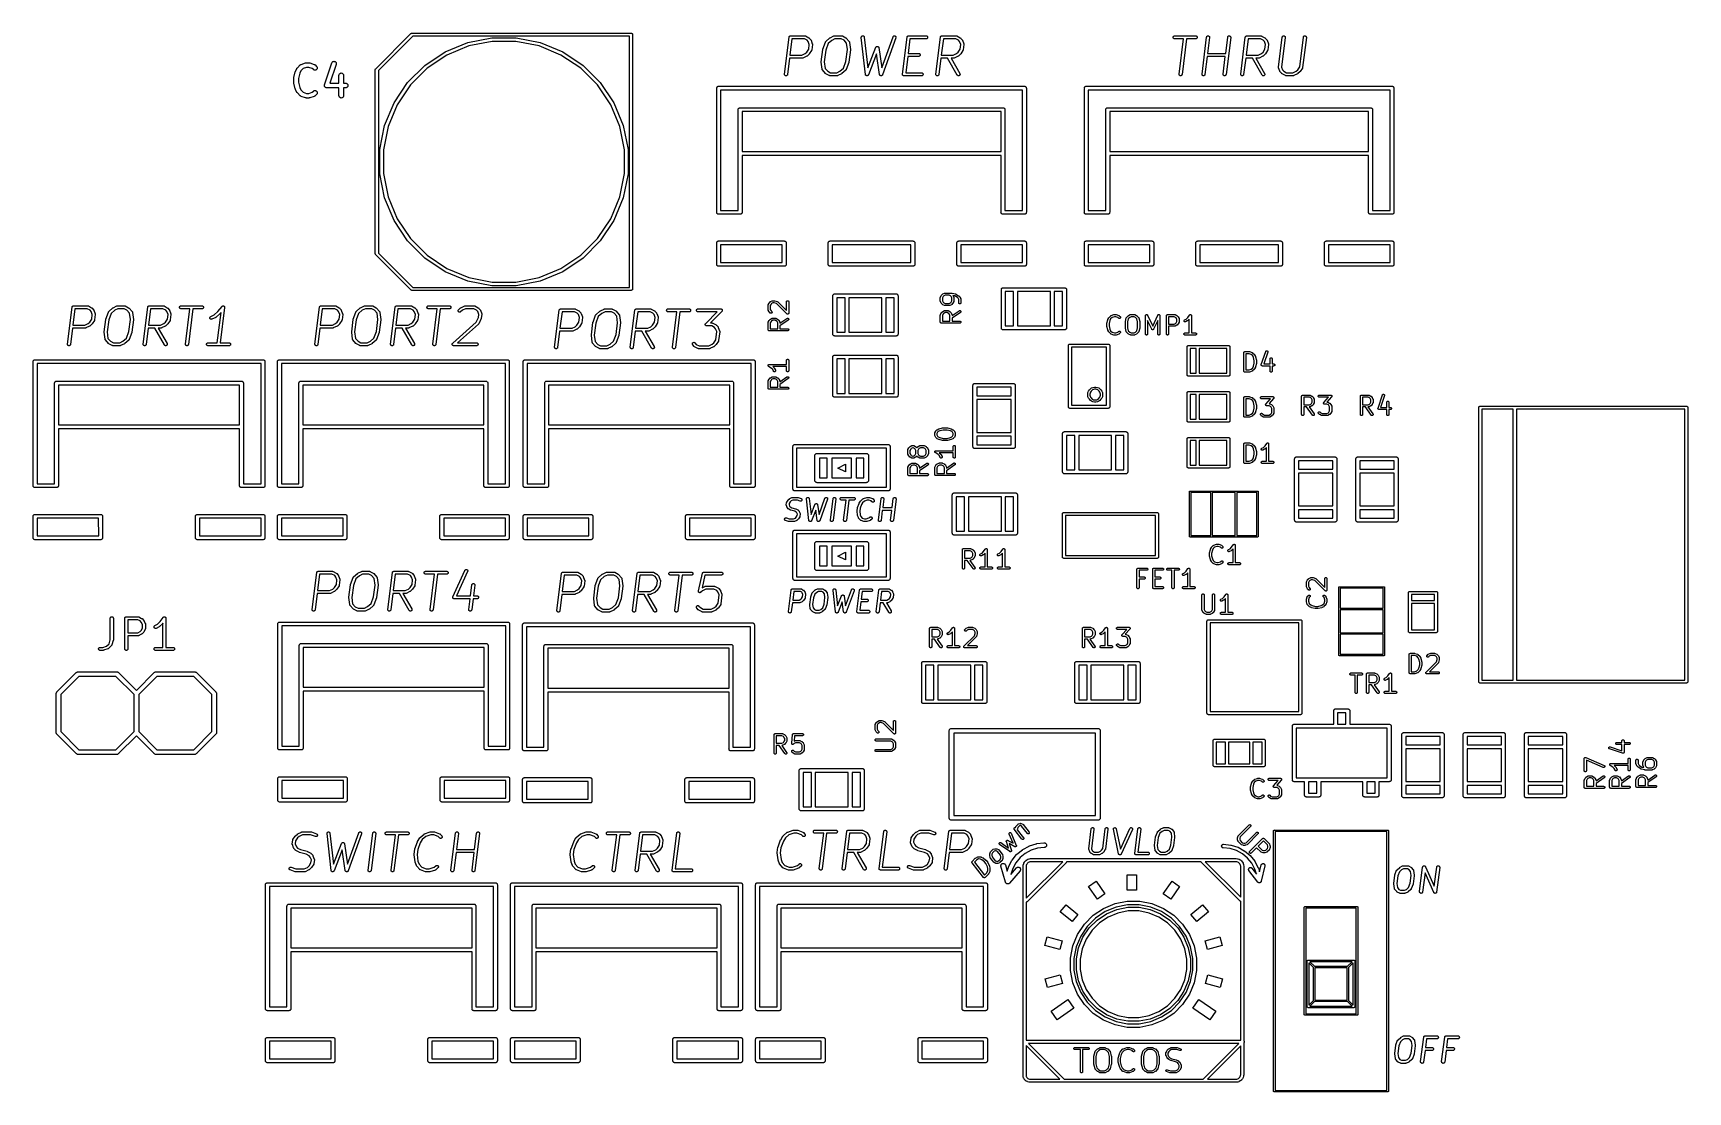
# Model space of a CAD drawing. Extents: x 122.2 to 176.2, y -122.3 to -87.7.
import ezdxf

# ---------------------------------------------------------------- set-up
doc = ezdxf.new("R2010")
doc.units = 0
doc.layers.add('BLACK', color=7, linetype='CONTINUOUS')

msp = doc.modelspace()

# ---------------------------------------------------------------- linework, layer by layer
at = {"layer": 'BLACK', "linetype": 'CONTINUOUS'}
for p, q in [((133.387, -88.8915), (134.534, -87.745)), ((134.592, -87.8286), (133.471, -88.9493)), ((134.534, -87.745), (134.536, -87.7431)), ((134.536, -87.7431), (134.537, -87.7415)), ((134.537, -87.7415), (134.543, -87.7368)), ((134.543, -87.7368), (134.548, -87.7343)), ((134.548, -87.7343), (134.552, -87.7322)), ((134.552, -87.7322), (134.561, -87.7293)), ((134.561, -87.7293), (134.569, -87.7286)), ((134.569, -87.7286), (134.571, -87.7284)), ((134.569, -87.7286), (134.569, -87.7286)), ((134.571, -87.7284), (134.574, -87.7286)), ((134.574, -87.7286), (141.719, -87.7286)), ((141.671, -87.8286), (134.592, -87.8286)), ((135.653, -88.3392), (136.39, -88.0339)), ((136.39, -88.0339), (137.172, -87.8782)), ((137.184, -87.9976), (136.424, -88.1487)), ((137.172, -87.8782), (137.97, -87.8782)), ((137.958, -87.9976), (137.184, -87.9976)), ((138.718, -88.1487), (137.958, -87.9976)), ((137.97, -87.8782), (138.753, -88.0339)), ((138.753, -88.0339), (139.49, -88.3392)), ((141.671, -96.0286), (141.671, -87.8286)), ((141.719, -87.7286), (141.721, -87.7284)), ((141.721, -87.7284), (141.724, -87.7286)), ((141.724, -87.7286), (141.731, -87.7293)), ((141.731, -87.7293), (141.74, -87.7322)), ((141.74, -87.7322), (141.749, -87.7368)), ((141.749, -87.7368), (141.757, -87.7431)), ((141.757, -87.7431), (141.763, -87.7507)), ((141.763, -87.7507), (141.768, -87.7594)), ((141.768, -87.7594), (141.77, -87.7688)), ((141.77, -87.7688), (141.771, -87.7786)), ((141.771, -87.7786), (141.771, -87.781)), ((141.771, -87.781), (141.771, -96.0762)), ((146.73, -89.0663), (146.881, -87.8598)), ((146.881, -87.856), (146.882, -87.8529)), ((146.881, -87.8576), (146.881, -87.856)), ((146.881, -87.8592), (146.881, -87.8576)), ((146.881, -87.8598), (146.881, -87.8592)), ((146.882, -87.8529), (146.883, -87.8497)), ((146.883, -87.8497), (146.884, -87.8482)), ((146.884, -87.8467), (146.886, -87.8438)), ((146.884, -87.8482), (146.884, -87.8467)), ((146.886, -87.8438), (146.887, -87.8408)), ((146.887, -87.8408), (146.888, -87.8395)), ((146.888, -87.8395), (146.889, -87.8381)), ((146.889, -87.8381), (146.891, -87.8356)), ((146.891, -87.8356), (146.893, -87.8329)), ((146.893, -87.8329), (146.894, -87.8318)), ((146.894, -87.8318), (146.895, -87.8306)), ((146.895, -87.8306), (146.898, -87.8285)), ((146.898, -87.8285), (146.9, -87.8263)), ((146.9, -87.8263), (146.901, -87.8254)), ((146.901, -87.8254), (146.903, -87.8244)), ((146.903, -87.8244), (146.905, -87.8229)), ((146.905, -87.8229), (146.908, -87.8211)), ((146.908, -87.8211), (146.91, -87.8206)), ((146.974, -87.916), (146.908, -88.448)), ((146.91, -87.8206), (146.911, -87.8198)), ((146.911, -87.8198), (146.914, -87.8189)), ((146.914, -87.8189), (146.917, -87.8177)), ((146.917, -87.8177), (146.919, -87.8175)), ((146.919, -87.8175), (146.921, -87.817)), ((146.921, -87.817), (146.924, -87.8167)), ((146.924, -87.8167), (146.927, -87.8161)), ((146.927, -87.8161), (146.929, -87.8162)), ((146.929, -87.8162), (146.93, -87.816)), ((146.93, -87.816), (147.39, -87.816)), ((147.377, -87.916), (146.974, -87.916)), ((147.466, -87.9633), (147.377, -87.916)), ((147.39, -87.816), (147.391, -87.8161)), ((147.391, -87.8161), (147.393, -87.8163)), ((147.393, -87.8163), (147.395, -87.8163)), ((147.395, -87.8163), (147.398, -87.8168)), ((147.398, -87.8168), (147.4, -87.8171)), ((147.4, -87.8171), (147.402, -87.8178)), ((147.402, -87.8178), (147.404, -87.8182)), ((147.404, -87.8182), (147.407, -87.8193)), ((147.407, -87.8193), (147.41, -87.8201)), ((147.41, -87.8201), (147.411, -87.8211)), ((147.411, -87.8211), (147.413, -87.8219)), ((147.413, -87.8219), (147.521, -87.8794)), ((147.504, -88.007), (147.466, -87.9633)), ((147.54, -88.1019), (147.504, -88.007)), ((147.521, -87.8794), (147.522, -87.8797)), ((147.522, -87.8797), (147.525, -87.8819)), ((147.525, -87.8819), (147.528, -87.8839)), ((147.528, -87.8839), (147.529, -87.8846)), ((147.529, -87.8846), (147.53, -87.8852)), ((147.53, -87.8852), (147.532, -87.888)), ((147.532, -87.888), (147.535, -87.8906)), ((147.535, -87.8906), (147.585, -87.948)), ((147.585, -87.948), (147.586, -87.9486)), ((147.586, -87.9486), (147.588, -87.9517)), ((147.588, -87.9517), (147.59, -87.9546)), ((147.59, -87.9546), (147.591, -87.9556)), ((147.591, -87.9556), (147.592, -87.9566)), ((147.592, -87.9566), (147.593, -87.96)), ((147.593, -87.96), (147.595, -87.9634)), ((147.595, -87.9634), (147.638, -88.0783)), ((147.982, -88.2507), (148.068, -88.0208)), ((148.068, -88.0208), (148.069, -88.0202)), ((148.069, -88.0202), (148.07, -88.0184)), ((148.07, -88.0165), (148.072, -88.0141)), ((148.07, -88.0184), (148.07, -88.0165)), ((148.072, -88.0141), (148.073, -88.0115)), ((148.073, -88.0115), (148.074, -88.0099)), ((148.074, -88.0099), (148.075, -88.0082)), ((148.075, -88.0082), (148.077, -88.0061)), ((148.077, -88.0061), (148.079, -88.0038)), ((148.079, -88.0038), (148.081, -88.0025)), ((148.081, -88.0025), (148.082, -88.001)), ((148.082, -88.001), (148.211, -87.8861)), ((148.272, -87.9657), (148.158, -88.0676)), ((148.211, -87.8861), (148.212, -87.8857)), ((148.212, -87.8857), (148.213, -87.8846)), ((148.213, -87.8846), (148.215, -87.8833)), ((148.215, -87.8833), (148.217, -87.8817)), ((148.217, -87.8817), (148.22, -87.88)), ((148.22, -87.88), (148.222, -87.8793)), ((148.222, -87.8793), (148.223, -87.8783)), ((148.223, -87.8783), (148.345, -87.8208)), ((148.378, -87.916), (148.272, -87.9657)), ((148.345, -87.8208), (148.346, -87.8205)), ((148.346, -87.8205), (148.347, -87.8202)), ((148.347, -87.8202), (148.348, -87.8198)), ((148.348, -87.8198), (148.351, -87.8187)), ((148.351, -87.8187), (148.355, -87.8174)), ((148.355, -87.8174), (148.356, -87.8173)), ((148.356, -87.8173), (148.357, -87.817)), ((148.357, -87.817), (148.361, -87.8166)), ((148.361, -87.8166), (148.365, -87.8161)), ((148.365, -87.8161), (148.366, -87.8161)), ((148.366, -87.8161), (148.367, -87.816)), ((148.367, -87.816), (148.596, -87.816)), ((148.584, -87.916), (148.378, -87.916)), ((148.672, -87.9633), (148.584, -87.916)), ((148.596, -87.816), (148.597, -87.8161)), ((148.597, -87.8161), (148.599, -87.8163)), ((148.599, -87.8163), (148.601, -87.8163)), ((148.601, -87.8163), (148.604, -87.8168)), ((148.604, -87.8168), (148.607, -87.8171)), ((148.607, -87.8171), (148.609, -87.8178)), ((148.609, -87.8178), (148.611, -87.8182)), ((148.611, -87.8182), (148.613, -87.8193)), ((148.613, -87.8193), (148.616, -87.8201)), ((148.616, -87.8201), (148.618, -87.8211)), ((148.618, -87.8211), (148.62, -87.8219)), ((148.62, -87.8219), (148.728, -87.8794)), ((148.757, -88.0598), (148.672, -87.9633)), ((148.728, -87.8794), (148.728, -87.8797)), ((148.728, -87.8797), (148.731, -87.8819)), ((148.731, -87.8819), (148.735, -87.8839)), ((148.735, -87.8839), (148.735, -87.8846)), ((148.735, -87.8846), (148.736, -87.8852)), ((148.736, -87.8852), (148.739, -87.888)), ((148.739, -87.888), (148.742, -87.8906)), ((148.742, -87.8906), (148.842, -88.0055)), ((148.842, -88.0055), (148.843, -88.0058)), ((148.843, -88.0058), (148.843, -88.0058)), ((148.843, -88.0058), (148.843, -88.0058)), ((148.843, -88.0058), (148.843, -88.006)), ((148.843, -88.006), (148.845, -88.0098)), ((148.845, -88.0098), (148.848, -88.0138)), ((148.848, -88.0138), (148.848, -88.0139)), ((148.848, -88.0139), (148.848, -88.014)), ((148.848, -88.014), (148.85, -88.0183)), ((148.85, -88.0183), (148.852, -88.0227)), ((148.852, -88.0227), (148.852, -88.0228)), ((148.852, -88.0228), (148.852, -88.023)), ((148.852, -88.023), (148.853, -88.0275)), ((148.853, -88.0275), (148.854, -88.0322)), ((148.854, -88.0322), (148.883, -88.262)), ((149.236, -87.8612), (149.238, -87.8516)), ((149.236, -87.871), (149.236, -87.8612)), ((149.236, -87.8717), (149.236, -87.871)), ((149.373, -89.0782), (149.236, -87.8717)), ((149.238, -87.8516), (149.242, -87.8426)), ((149.242, -87.8426), (149.247, -87.8345)), ((149.247, -87.8345), (149.254, -87.8276)), ((149.254, -87.8276), (149.262, -87.8221)), ((149.262, -87.8221), (149.271, -87.8183)), ((149.271, -87.8183), (149.281, -87.8163)), ((149.281, -87.8163), (149.29, -87.8162)), ((149.29, -87.8162), (149.3, -87.8181)), ((149.3, -87.8181), (149.309, -87.8217)), ((149.309, -87.8217), (149.317, -87.8271)), ((149.317, -87.8271), (149.324, -87.8339)), ((149.324, -87.8339), (149.33, -87.8419)), ((149.33, -87.8419), (149.333, -87.8509)), ((149.333, -87.8509), (149.335, -87.8604)), ((149.335, -87.8604), (149.449, -88.8665)), ((149.903, -88.8671), (150.273, -87.849)), ((150.367, -87.8831), (149.929, -89.0896)), ((150.273, -87.8483), (150.278, -87.8396)), ((150.273, -87.849), (150.273, -87.8483)), ((150.278, -87.8396), (150.283, -87.8318)), ((150.283, -87.8318), (150.291, -87.8254)), ((150.291, -87.8254), (150.299, -87.8205)), ((150.299, -87.8205), (150.308, -87.8174)), ((150.308, -87.8174), (150.318, -87.8161)), ((150.318, -87.8161), (150.328, -87.8167)), ((150.328, -87.8167), (150.337, -87.8192)), ((150.337, -87.8192), (150.346, -87.8234)), ((150.346, -87.8234), (150.354, -87.8293)), ((150.354, -87.8293), (150.36, -87.8366)), ((150.36, -87.8366), (150.365, -87.845)), ((150.365, -87.845), (150.369, -87.8543)), ((150.369, -87.8737), (150.367, -87.8831)), ((150.369, -87.8543), (150.37, -87.8639)), ((150.37, -87.8639), (150.369, -87.8737)), ((150.579, -89.0663), (150.73, -87.8598)), ((150.73, -87.8576), (150.731, -87.856)), ((150.73, -87.8592), (150.73, -87.8576)), ((150.73, -87.8598), (150.73, -87.8592)), ((150.731, -87.856), (150.732, -87.8528)), ((150.732, -87.8497), (150.733, -87.8482)), ((150.732, -87.8528), (150.732, -87.8497)), ((150.733, -87.8467), (150.735, -87.8438)), ((150.733, -87.8482), (150.733, -87.8467)), ((150.735, -87.8438), (150.736, -87.8408)), ((150.736, -87.8408), (150.737, -87.8395)), ((150.737, -87.8395), (150.738, -87.8381)), ((150.738, -87.8381), (150.74, -87.8356)), ((150.74, -87.8356), (150.742, -87.8329)), ((150.742, -87.8329), (150.743, -87.8318)), ((150.743, -87.8318), (150.744, -87.8306)), ((150.744, -87.8306), (150.747, -87.8285)), ((150.747, -87.8285), (150.749, -87.8263)), ((150.749, -87.8263), (150.751, -87.8254)), ((150.751, -87.8254), (150.752, -87.8244)), ((150.752, -87.8244), (150.755, -87.8229)), ((150.755, -87.8229), (150.758, -87.8211)), ((150.758, -87.8211), (150.759, -87.8206)), ((150.759, -87.8206), (150.761, -87.8198)), ((150.761, -87.8198), (150.764, -87.8189)), ((150.764, -87.8189), (150.767, -87.8177)), ((150.824, -87.916), (150.764, -88.3906)), ((150.767, -87.8177), (150.768, -87.8175)), ((150.768, -87.8175), (150.77, -87.817)), ((150.77, -87.817), (150.773, -87.8167)), ((150.773, -87.8167), (150.776, -87.8161)), ((150.776, -87.8161), (150.778, -87.8162)), ((150.778, -87.8162), (150.78, -87.816)), ((150.78, -87.816), (151.354, -87.816)), ((151.354, -87.916), (150.824, -87.916)), ((151.354, -87.816), (151.355, -87.8161)), ((151.364, -87.9151), (151.354, -87.916)), ((151.355, -87.8161), (151.364, -87.8171)), ((151.364, -87.8171), (151.374, -87.8201)), ((151.373, -87.9123), (151.364, -87.9151)), ((151.382, -87.9077), (151.373, -87.9123)), ((151.374, -87.8201), (151.382, -87.8248)), ((151.382, -87.8248), (151.39, -87.8311)), ((151.389, -87.9015), (151.382, -87.9077)), ((151.396, -87.894), (151.389, -87.9015)), ((151.39, -87.8311), (151.396, -87.8387)), ((151.396, -87.8387), (151.4, -87.8473)), ((151.4, -87.8854), (151.396, -87.894)), ((151.4, -87.8473), (151.403, -87.8567)), ((151.403, -87.8761), (151.4, -87.8854)), ((151.403, -87.8567), (151.404, -87.8664)), ((151.404, -87.8664), (151.403, -87.8761)), ((151.671, -89.0663), (151.822, -87.8598)), ((151.822, -87.856), (151.823, -87.8529)), ((151.822, -87.8576), (151.822, -87.856)), ((151.822, -87.8592), (151.822, -87.8576)), ((151.822, -87.8598), (151.822, -87.8592)), ((151.823, -87.8529), (151.824, -87.8497)), ((151.824, -87.8497), (151.825, -87.8482)), ((151.825, -87.8467), (151.827, -87.8438)), ((151.825, -87.8482), (151.825, -87.8467)), ((151.827, -87.8438), (151.828, -87.8408)), ((151.828, -87.8408), (151.829, -87.8395)), ((151.829, -87.8395), (151.83, -87.8381)), ((151.83, -87.8381), (151.832, -87.8356)), ((151.832, -87.8356), (151.834, -87.8329)), ((151.834, -87.8329), (151.835, -87.8318)), ((151.835, -87.8318), (151.836, -87.8306)), ((151.836, -87.8306), (151.838, -87.8285)), ((151.838, -87.8285), (151.841, -87.8263)), ((151.841, -87.8263), (151.842, -87.8254)), ((151.842, -87.8254), (151.843, -87.8244)), ((151.843, -87.8244), (151.846, -87.8229)), ((151.846, -87.8229), (151.849, -87.8211)), ((151.849, -87.8211), (151.851, -87.8206)), ((151.915, -87.916), (151.849, -88.448)), ((151.851, -87.8206), (151.852, -87.8198)), ((151.852, -87.8198), (151.855, -87.8189)), ((151.855, -87.8189), (151.858, -87.8177)), ((151.858, -87.8177), (151.86, -87.8175)), ((151.86, -87.8175), (151.861, -87.817)), ((151.861, -87.817), (151.865, -87.8167)), ((151.865, -87.8167), (151.868, -87.8161)), ((151.868, -87.8161), (151.87, -87.8162)), ((151.87, -87.8162), (151.871, -87.816)), ((151.871, -87.816), (152.331, -87.816)), ((152.318, -87.916), (151.915, -87.916)), ((152.407, -87.9633), (152.318, -87.916)), ((152.331, -87.816), (152.331, -87.8161)), ((152.331, -87.8161), (152.334, -87.8163)), ((152.334, -87.8163), (152.336, -87.8163)), ((152.336, -87.8163), (152.338, -87.8168)), ((152.338, -87.8168), (152.341, -87.8171)), ((152.341, -87.8171), (152.343, -87.8178)), ((152.343, -87.8178), (152.345, -87.8182)), ((152.345, -87.8182), (152.348, -87.8193)), ((152.348, -87.8193), (152.35, -87.8201)), ((152.35, -87.8201), (152.352, -87.8211)), ((152.352, -87.8211), (152.354, -87.8219)), ((152.354, -87.8219), (152.462, -87.8794)), ((152.445, -88.007), (152.407, -87.9633)), ((152.481, -88.1019), (152.445, -88.007)), ((152.462, -87.8794), (152.463, -87.8797)), ((152.463, -87.8797), (152.466, -87.8819)), ((152.466, -87.8819), (152.469, -87.8839)), ((152.469, -87.8839), (152.47, -87.8846)), ((152.47, -87.8846), (152.471, -87.8852)), ((152.471, -87.8852), (152.473, -87.888)), ((152.473, -87.888), (152.476, -87.8906)), ((152.476, -87.8906), (152.526, -87.948)), ((152.526, -87.948), (152.527, -87.9486)), ((152.527, -87.9486), (152.529, -87.9516)), ((152.529, -87.9516), (152.531, -87.9546)), ((152.531, -87.9546), (152.532, -87.9556)), ((152.532, -87.9556), (152.532, -87.9566)), ((152.532, -87.9566), (152.534, -87.96)), ((152.534, -87.96), (152.536, -87.9634)), ((152.536, -87.9634), (152.579, -88.0783)), ((159.417, -87.8657), (159.418, -87.8563)), ((159.418, -87.8751), (159.417, -87.8657)), ((159.418, -87.8563), (159.421, -87.8473)), ((159.421, -87.8841), (159.418, -87.8751)), ((159.421, -87.8473), (159.426, -87.8391)), ((159.425, -87.8925), (159.421, -87.8841)), ((159.431, -87.8998), (159.425, -87.8925)), ((159.426, -87.8391), (159.432, -87.8318)), ((159.438, -87.9059), (159.431, -87.8998)), ((159.432, -87.8318), (159.439, -87.8259)), ((159.447, -87.9104), (159.438, -87.9059)), ((159.439, -87.8259), (159.447, -87.8214)), ((159.447, -87.8214), (159.456, -87.8187)), ((159.456, -87.9133), (159.447, -87.9104)), ((159.456, -87.8187), (159.466, -87.8178)), ((159.465, -87.9143), (159.456, -87.9133)), ((159.466, -87.9143), (159.465, -87.9143)), ((159.466, -87.8178), (160.155, -87.8178)), ((159.756, -87.9143), (159.466, -87.9143)), ((159.612, -89.0666), (159.756, -87.9143)), ((159.853, -87.9143), (159.707, -89.0785)), ((160.155, -87.9143), (159.853, -87.9143)), ((160.155, -87.8178), (160.156, -87.8178)), ((160.164, -87.9134), (160.155, -87.9143)), ((160.156, -87.8178), (160.165, -87.8188)), ((160.173, -87.9107), (160.164, -87.9134)), ((160.165, -87.8188), (160.174, -87.8217)), ((160.182, -87.9062), (160.173, -87.9107)), ((160.174, -87.8217), (160.182, -87.8262)), ((160.182, -87.8262), (160.19, -87.8323)), ((160.189, -87.9003), (160.182, -87.9062)), ((160.195, -87.893), (160.189, -87.9003)), ((160.19, -87.8323), (160.195, -87.8396)), ((160.195, -87.8396), (160.2, -87.848)), ((160.2, -87.8847), (160.195, -87.893)), ((160.2, -87.848), (160.202, -87.857)), ((160.202, -87.8758), (160.2, -87.8847)), ((160.202, -87.857), (160.203, -87.8664)), ((160.203, -87.8664), (160.202, -87.8758)), ((160.359, -89.0666), (160.509, -87.8601)), ((160.509, -87.8594), (160.512, -87.8502)), ((160.509, -87.8601), (160.509, -87.8594)), ((160.512, -87.8502), (160.516, -87.8417)), ((160.516, -87.8417), (160.521, -87.8341)), ((160.521, -87.8341), (160.528, -87.8276)), ((160.528, -87.8276), (160.536, -87.8227)), ((160.536, -87.8227), (160.545, -87.8194)), ((160.605, -87.872), (160.54, -88.3923)), ((160.545, -87.8194), (160.554, -87.8179)), ((160.554, -87.8179), (160.564, -87.8182)), ((160.564, -87.8182), (160.573, -87.8203)), ((160.573, -87.8203), (160.581, -87.8242)), ((160.581, -87.8242), (160.589, -87.8297)), ((160.589, -87.8297), (160.595, -87.8366)), ((160.595, -87.8366), (160.6, -87.8445)), ((160.6, -87.8445), (160.604, -87.8533)), ((160.604, -87.8533), (160.605, -87.8626)), ((160.605, -87.8626), (160.605, -87.872)), ((161.132, -88.3923), (161.199, -87.8601)), ((161.295, -87.872), (161.144, -89.0785)), ((161.199, -87.8594), (161.201, -87.8502)), ((161.199, -87.8601), (161.199, -87.8594)), ((161.201, -87.8502), (161.205, -87.8417)), ((161.205, -87.8417), (161.211, -87.8341)), ((161.211, -87.8341), (161.217, -87.8276)), ((161.217, -87.8276), (161.225, -87.8227)), ((161.225, -87.8227), (161.234, -87.8194)), ((161.234, -87.8194), (161.244, -87.8179)), ((161.244, -87.8179), (161.253, -87.8182)), ((161.253, -87.8182), (161.262, -87.8203)), ((161.262, -87.8203), (161.271, -87.8242)), ((161.271, -87.8242), (161.278, -87.8297)), ((161.278, -87.8297), (161.285, -87.8366)), ((161.285, -87.8366), (161.29, -87.8445)), ((161.29, -87.8445), (161.293, -87.8533)), ((161.293, -87.8533), (161.295, -87.8626)), ((161.295, -87.8626), (161.295, -87.872)), ((161.622, -89.0666), (161.773, -87.8601)), ((161.773, -87.8594), (161.774, -87.8579)), ((161.773, -87.8601), (161.773, -87.8594)), ((161.774, -87.8563), (161.775, -87.8533)), ((161.774, -87.8579), (161.774, -87.8563)), ((161.775, -87.8533), (161.776, -87.8502)), ((161.776, -87.8488), (161.777, -87.8473)), ((161.776, -87.8502), (161.776, -87.8488)), ((161.777, -87.8473), (161.778, -87.8445)), ((161.778, -87.8445), (161.78, -87.8417)), ((161.78, -87.8404), (161.781, -87.8391)), ((161.78, -87.8417), (161.78, -87.8404)), ((161.781, -87.8391), (161.783, -87.8366)), ((161.783, -87.8366), (161.785, -87.8341)), ((161.785, -87.8341), (161.786, -87.833)), ((161.786, -87.833), (161.787, -87.8318)), ((161.787, -87.8318), (161.79, -87.8298)), ((161.79, -87.8298), (161.792, -87.8276)), ((161.792, -87.8276), (161.793, -87.8268)), ((161.793, -87.8268), (161.794, -87.8259)), ((161.794, -87.8259), (161.797, -87.8244)), ((161.797, -87.8244), (161.8, -87.8227)), ((161.864, -87.9143), (161.797, -88.4498)), ((161.8, -87.8227), (161.801, -87.8222)), ((161.801, -87.8222), (161.803, -87.8214)), ((161.803, -87.8214), (161.806, -87.8205)), ((161.806, -87.8205), (161.809, -87.8194)), ((161.809, -87.8194), (161.81, -87.8192)), ((161.81, -87.8192), (161.812, -87.8187)), ((161.812, -87.8187), (161.815, -87.8184)), ((161.815, -87.8184), (161.818, -87.8179)), ((161.818, -87.8179), (161.82, -87.8179)), ((161.82, -87.8179), (161.821, -87.8178)), ((161.821, -87.8178), (162.281, -87.8178)), ((162.269, -87.9143), (161.864, -87.9143)), ((162.358, -87.9619), (162.269, -87.9143)), ((162.281, -87.8178), (162.284, -87.818)), ((162.281, -87.8178), (162.281, -87.8178)), ((162.284, -87.818), (162.286, -87.818)), ((162.286, -87.818), (162.288, -87.8185)), ((162.288, -87.8185), (162.291, -87.8188)), ((162.291, -87.8188), (162.293, -87.8195)), ((162.293, -87.8195), (162.295, -87.8199)), ((162.295, -87.8199), (162.297, -87.8209)), ((162.297, -87.8209), (162.3, -87.8217)), ((162.3, -87.8217), (162.302, -87.8227)), ((162.302, -87.8227), (162.304, -87.8235)), ((162.304, -87.8235), (162.411, -87.8809)), ((162.397, -88.0061), (162.358, -87.9619)), ((162.433, -88.1017), (162.397, -88.0061)), ((162.411, -87.8809), (162.412, -87.8812)), ((162.412, -87.8812), (162.415, -87.8833)), ((162.415, -87.8833), (162.418, -87.8853)), ((162.418, -87.8853), (162.419, -87.886)), ((162.419, -87.886), (162.42, -87.8866)), ((162.42, -87.8866), (162.422, -87.8892)), ((162.422, -87.8892), (162.425, -87.8917)), ((162.425, -87.8917), (162.475, -87.9492)), ((162.475, -87.9492), (162.476, -87.9497)), ((162.476, -87.9497), (162.478, -87.9527)), ((162.478, -87.9527), (162.48, -87.9556)), ((162.48, -87.9556), (162.48, -87.9565)), ((162.48, -87.9565), (162.481, -87.9574)), ((162.481, -87.9574), (162.482, -87.9607)), ((162.482, -87.9607), (162.484, -87.964)), ((162.484, -87.964), (162.527, -88.0789)), ((162.858, -88.8368), (162.98, -87.8601)), ((163.076, -87.872), (162.955, -88.8369)), ((162.98, -87.8594), (162.982, -87.8502)), ((162.98, -87.8601), (162.98, -87.8594)), ((162.982, -87.8502), (162.986, -87.8417)), ((162.986, -87.8417), (162.992, -87.8341)), ((162.992, -87.8341), (162.998, -87.8276)), ((162.998, -87.8276), (163.006, -87.8227)), ((163.006, -87.8227), (163.015, -87.8194)), ((163.015, -87.8194), (163.025, -87.8179)), ((163.025, -87.8179), (163.034, -87.8182)), ((163.034, -87.8182), (163.043, -87.8203)), ((163.043, -87.8203), (163.052, -87.8242)), ((163.052, -87.8242), (163.059, -87.8297)), ((163.059, -87.8297), (163.066, -87.8366)), ((163.066, -87.8366), (163.071, -87.8445)), ((163.071, -87.8445), (163.074, -87.8533)), ((163.074, -87.8533), (163.076, -87.8626)), ((163.076, -87.8626), (163.076, -87.872)), ((163.548, -88.8262), (163.669, -87.8601)), ((163.765, -87.872), (163.643, -88.8487)), ((163.669, -87.8594), (163.672, -87.8502)), ((163.669, -87.8601), (163.669, -87.8594)), ((163.672, -87.8502), (163.675, -87.8417)), ((163.675, -87.8417), (163.681, -87.8341)), ((163.681, -87.8341), (163.688, -87.8276)), ((163.688, -87.8276), (163.696, -87.8227)), ((163.696, -87.8227), (163.705, -87.8194)), ((163.705, -87.8194), (163.714, -87.8179)), ((163.714, -87.8179), (163.723, -87.8182)), ((163.723, -87.8182), (163.733, -87.8203)), ((163.733, -87.8203), (163.741, -87.8242)), ((163.741, -87.8242), (163.749, -87.8297)), ((163.749, -87.8297), (163.755, -87.8366)), ((163.755, -87.8366), (163.76, -87.8445)), ((163.76, -87.8445), (163.764, -87.8533)), ((163.764, -87.8533), (163.765, -87.8626)), ((163.765, -87.8626), (163.765, -87.872)), ((134.989, -88.7824), (135.653, -88.3392)), ((135.709, -88.445), (135.065, -88.8752)), ((136.424, -88.1487), (135.709, -88.445)), ((139.433, -88.445), (138.718, -88.1487)), ((140.077, -88.8752), (139.433, -88.445)), ((139.49, -88.3392), (140.153, -88.7824)), ((146.895, -88.548), (146.829, -89.0787)), ((147.311, -88.548), (146.895, -88.548)), ((146.908, -88.448), (147.3, -88.448)), ((147.3, -88.448), (147.405, -88.3984)), ((147.312, -88.5479), (147.311, -88.548)), ((147.313, -88.548), (147.312, -88.5479)), ((147.317, -88.5475), (147.313, -88.548)), ((147.321, -88.5471), (147.317, -88.5475)), ((147.322, -88.5467), (147.321, -88.5468)), ((147.321, -88.5468), (147.321, -88.5471)), ((147.326, -88.5454), (147.322, -88.5467)), ((147.33, -88.5442), (147.326, -88.5454)), ((147.331, -88.5438), (147.33, -88.5442)), ((147.332, -88.5436), (147.331, -88.5438)), ((147.454, -88.4858), (147.332, -88.5433)), ((147.332, -88.5433), (147.332, -88.5436)), ((147.405, -88.3984), (147.459, -88.3505)), ((147.456, -88.4848), (147.454, -88.4858)), ((147.458, -88.484), (147.456, -88.4848)), ((147.46, -88.4823), (147.458, -88.484)), ((147.459, -88.3505), (147.521, -88.2511)), ((147.463, -88.4808), (147.46, -88.4823)), ((147.464, -88.4795), (147.463, -88.4808)), ((147.466, -88.4784), (147.464, -88.4795)), ((147.531, -88.4205), (147.466, -88.4779)), ((147.466, -88.4779), (147.466, -88.4784)), ((147.521, -88.2511), (147.54, -88.1019)), ((147.532, -88.4191), (147.531, -88.4205)), ((147.534, -88.4179), (147.532, -88.4191)), ((147.535, -88.4155), (147.534, -88.4179)), ((147.537, -88.4133), (147.535, -88.4155)), ((147.538, -88.4117), (147.537, -88.4133)), ((147.54, -88.4102), (147.538, -88.4117)), ((147.612, -88.2947), (147.54, -88.4096)), ((147.54, -88.4096), (147.54, -88.4102)), ((147.613, -88.2935), (147.612, -88.2941)), ((147.612, -88.2941), (147.612, -88.2947)), ((147.614, -88.2897), (147.613, -88.2935)), ((147.616, -88.286), (147.614, -88.2897)), ((147.617, -88.2846), (147.616, -88.2853)), ((147.616, -88.2853), (147.616, -88.286)), ((147.618, -88.2806), (147.617, -88.2846)), ((147.619, -88.2766), (147.618, -88.2806)), ((147.641, -88.1021), (147.619, -88.2744)), ((147.619, -88.2744), (147.619, -88.2751)), ((147.619, -88.2751), (147.619, -88.2758)), ((147.619, -88.2758), (147.619, -88.2766)), ((147.638, -88.0783), (147.638, -88.079)), ((147.638, -88.079), (147.638, -88.0809)), ((147.638, -88.0809), (147.639, -88.0827)), ((147.639, -88.0827), (147.64, -88.0856)), ((147.64, -88.0856), (147.64, -88.0884)), ((147.64, -88.0884), (147.641, -88.0904)), ((147.641, -88.0904), (147.641, -88.0923)), ((147.641, -88.0923), (147.641, -88.0952)), ((147.641, -88.0952), (147.641, -88.0982)), ((147.641, -88.0982), (147.641, -88.1001)), ((147.641, -88.1001), (147.641, -88.1021)), ((147.929, -88.6642), (147.979, -88.262)), ((147.979, -88.262), (147.98, -88.2613)), ((147.98, -88.2601), (147.981, -88.256)), ((147.98, -88.2607), (147.98, -88.2601)), ((147.98, -88.2613), (147.98, -88.2607)), ((147.981, -88.256), (147.982, -88.2518)), ((147.982, -88.2513), (147.982, -88.2507)), ((147.982, -88.2518), (147.982, -88.2513)), ((148.078, -88.2803), (148.029, -88.6704)), ((148.158, -88.0676), (148.078, -88.2803)), ((148.734, -88.6583), (148.783, -88.2682)), ((148.783, -88.2682), (148.757, -88.0598)), ((148.883, -88.2744), (148.833, -88.6766)), ((148.883, -88.262), (148.883, -88.2627)), ((148.883, -88.2627), (148.883, -88.2637)), ((148.883, -88.2637), (148.883, -88.2647)), ((148.883, -88.2647), (148.883, -88.2686)), ((148.883, -88.2686), (148.883, -88.2725)), ((148.883, -88.2725), (148.883, -88.2734)), ((148.883, -88.2734), (148.883, -88.2744)), ((149.449, -88.8665), (149.713, -88.1925)), ((149.737, -88.4061), (149.469, -89.0908)), ((149.713, -88.1919), (149.714, -88.1903)), ((149.713, -88.1925), (149.713, -88.1919)), ((149.714, -88.1903), (149.715, -88.1886)), ((149.715, -88.1886), (149.717, -88.186)), ((149.717, -88.186), (149.718, -88.1832)), ((149.718, -88.1832), (149.719, -88.1818)), ((149.719, -88.1818), (149.72, -88.1803)), ((149.72, -88.1803), (149.722, -88.178)), ((149.722, -88.178), (149.724, -88.1757)), ((149.724, -88.1757), (149.726, -88.1745)), ((149.726, -88.1745), (149.727, -88.1732)), ((149.727, -88.1732), (149.729, -88.1714)), ((149.729, -88.1714), (149.732, -88.1694)), ((149.732, -88.1694), (149.733, -88.1685)), ((149.733, -88.1685), (149.735, -88.1675)), ((149.735, -88.1675), (149.738, -88.1662)), ((149.832, -89.0796), (149.737, -88.4061)), ((149.738, -88.1662), (149.74, -88.1647)), ((149.74, -88.1647), (149.742, -88.1642)), ((149.742, -88.1642), (149.744, -88.1634)), ((149.744, -88.1634), (149.747, -88.1627)), ((149.747, -88.1627), (149.75, -88.1618)), ((149.75, -88.1618), (149.751, -88.1616)), ((149.751, -88.1616), (149.753, -88.1612)), ((149.753, -88.1612), (149.756, -88.1611)), ((149.756, -88.1611), (149.759, -88.1608)), ((149.759, -88.1608), (149.761, -88.1609)), ((149.761, -88.1609), (149.763, -88.1609)), ((149.763, -88.1609), (149.766, -88.1613)), ((149.766, -88.1613), (149.769, -88.1616)), ((149.769, -88.1616), (149.771, -88.1621)), ((149.771, -88.1621), (149.773, -88.1624)), ((149.773, -88.1624), (149.775, -88.1635)), ((149.775, -88.1635), (149.778, -88.1643)), ((149.778, -88.1643), (149.78, -88.1652)), ((149.78, -88.1652), (149.782, -88.1658)), ((149.782, -88.1658), (149.784, -88.1674)), ((149.784, -88.1674), (149.787, -88.1688)), ((149.787, -88.1688), (149.788, -88.17)), ((149.788, -88.17), (149.79, -88.1709)), ((149.79, -88.1709), (149.792, -88.173)), ((149.792, -88.173), (149.795, -88.1749)), ((149.795, -88.1749), (149.796, -88.1763)), ((149.796, -88.1763), (149.797, -88.1775)), ((149.797, -88.1775), (149.799, -88.18)), ((149.799, -88.18), (149.801, -88.1824)), ((149.801, -88.1824), (149.802, -88.1839)), ((149.802, -88.1839), (149.803, -88.1854)), ((149.803, -88.1854), (149.804, -88.1882)), ((149.804, -88.1882), (149.806, -88.1909)), ((149.806, -88.1909), (149.806, -88.1926)), ((149.806, -88.1926), (149.807, -88.1943)), ((149.807, -88.1943), (149.808, -88.1973)), ((149.808, -88.1973), (149.809, -88.2002)), ((149.809, -88.2002), (149.809, -88.202)), ((149.809, -88.202), (149.809, -88.2037)), ((149.809, -88.2037), (149.903, -88.8671)), ((150.752, -88.4906), (150.685, -89.0225)), ((151.11, -88.4906), (150.752, -88.4906)), ((150.764, -88.3906), (151.11, -88.3906)), ((151.11, -88.3906), (151.111, -88.3906)), ((151.12, -88.4896), (151.11, -88.4906)), ((151.111, -88.3906), (151.12, -88.3917)), ((151.12, -88.3917), (151.13, -88.3946)), ((151.129, -88.4868), (151.12, -88.4896)), ((151.138, -88.4822), (151.129, -88.4868)), ((151.13, -88.3946), (151.138, -88.3993)), ((151.138, -88.3993), (151.146, -88.4056)), ((151.145, -88.4761), (151.138, -88.4822)), ((151.151, -88.4685), (151.145, -88.4761)), ((151.146, -88.4056), (151.152, -88.4132)), ((151.156, -88.4599), (151.151, -88.4685)), ((151.152, -88.4132), (151.156, -88.4218)), ((151.156, -88.4218), (151.159, -88.4312)), ((151.159, -88.4506), (151.156, -88.4599)), ((151.159, -88.4312), (151.16, -88.4409)), ((151.16, -88.4409), (151.159, -88.4506)), ((151.836, -88.548), (151.77, -89.0787)), ((152.05, -88.548), (151.836, -88.548)), ((151.849, -88.448), (152.241, -88.448)), ((152.366, -89.0975), (152.05, -88.548)), ((152.252, -88.548), (152.166, -88.548)), ((152.166, -88.548), (152.453, -89.0476)), ((152.241, -88.448), (152.346, -88.3984)), ((152.253, -88.5479), (152.252, -88.548)), ((152.254, -88.548), (152.253, -88.5479)), ((152.258, -88.5475), (152.254, -88.548)), ((152.261, -88.5471), (152.258, -88.5475)), ((152.262, -88.5468), (152.261, -88.5471)), ((152.263, -88.5467), (152.262, -88.5468)), ((152.267, -88.5454), (152.263, -88.5467)), ((152.271, -88.5442), (152.267, -88.5454)), ((152.272, -88.5438), (152.271, -88.5442)), ((152.273, -88.5433), (152.272, -88.5436)), ((152.272, -88.5436), (152.272, -88.5438)), ((152.395, -88.4858), (152.273, -88.5433)), ((152.346, -88.3984), (152.4, -88.3505)), ((152.397, -88.4848), (152.395, -88.4858)), ((152.399, -88.484), (152.397, -88.4848)), ((152.401, -88.4823), (152.399, -88.484)), ((152.4, -88.3505), (152.462, -88.2511)), ((152.404, -88.4808), (152.401, -88.4823)), ((152.405, -88.4795), (152.404, -88.4808)), ((152.407, -88.4784), (152.405, -88.4795)), ((152.472, -88.4205), (152.407, -88.4779)), ((152.407, -88.4779), (152.407, -88.4784)), ((152.462, -88.2511), (152.481, -88.1019)), ((152.473, -88.4191), (152.472, -88.4205)), ((152.474, -88.4179), (152.473, -88.4191)), ((152.476, -88.4155), (152.474, -88.4179)), ((152.478, -88.4133), (152.476, -88.4155)), ((152.479, -88.4117), (152.478, -88.4133)), ((152.481, -88.4102), (152.479, -88.4117)), ((152.553, -88.2947), (152.481, -88.4096)), ((152.481, -88.4096), (152.481, -88.4102)), ((152.555, -88.2897), (152.553, -88.2935)), ((152.553, -88.2935), (152.553, -88.2941)), ((152.553, -88.2941), (152.553, -88.2947)), ((152.557, -88.286), (152.555, -88.2897)), ((152.558, -88.2846), (152.557, -88.2853)), ((152.557, -88.2853), (152.557, -88.286)), ((152.559, -88.2806), (152.558, -88.2846)), ((152.56, -88.2766), (152.559, -88.2806)), ((152.581, -88.1021), (152.56, -88.2744)), ((152.56, -88.2744), (152.56, -88.2751)), ((152.56, -88.2751), (152.56, -88.2758)), ((152.56, -88.2758), (152.56, -88.2766)), ((152.579, -88.0783), (152.579, -88.079)), ((152.579, -88.079), (152.579, -88.0809)), ((152.579, -88.0809), (152.58, -88.0827)), ((152.58, -88.0827), (152.581, -88.0856)), ((152.581, -88.0856), (152.581, -88.0884)), ((152.581, -88.0884), (152.581, -88.0904)), ((152.581, -88.0904), (152.582, -88.0923)), ((152.582, -88.1001), (152.581, -88.1021)), ((152.582, -88.0923), (152.582, -88.0952)), ((152.582, -88.0952), (152.582, -88.0982)), ((152.582, -88.0982), (152.582, -88.1001)), ((160.528, -88.4888), (160.454, -89.0785)), ((161.12, -88.4888), (160.528, -88.4888)), ((160.54, -88.3923), (161.132, -88.3923)), ((161.048, -89.0666), (161.12, -88.4888)), ((161.785, -88.5463), (161.718, -89.0785)), ((162.002, -88.5463), (161.785, -88.5463)), ((161.797, -88.4498), (162.191, -88.4498)), ((162.318, -89.0966), (162.002, -88.5463)), ((162.202, -88.5463), (162.113, -88.5463)), ((162.113, -88.5463), (162.402, -89.0485)), ((162.191, -88.4498), (162.297, -88.3999)), ((162.203, -88.5462), (162.202, -88.5463)), ((162.207, -88.5457), (162.203, -88.5463)), ((162.203, -88.5463), (162.203, -88.5462)), ((162.211, -88.5454), (162.207, -88.5457)), ((162.212, -88.5451), (162.211, -88.5454)), ((162.213, -88.545), (162.212, -88.5451)), ((162.216, -88.5438), (162.213, -88.545)), ((162.22, -88.5426), (162.216, -88.5438)), ((162.221, -88.5422), (162.22, -88.5426)), ((162.222, -88.542), (162.221, -88.5422)), ((162.344, -88.4842), (162.222, -88.5417)), ((162.222, -88.5417), (162.222, -88.542)), ((162.297, -88.3999), (162.351, -88.3517)), ((162.346, -88.4833), (162.344, -88.4842)), ((162.348, -88.4825), (162.346, -88.4833)), ((162.35, -88.4809), (162.348, -88.4825)), ((162.353, -88.4794), (162.35, -88.4809)), ((162.351, -88.3517), (162.414, -88.2517)), ((162.354, -88.4782), (162.353, -88.4794)), ((162.355, -88.4771), (162.354, -88.4782)), ((162.356, -88.4766), (162.355, -88.4771)), ((162.421, -88.4192), (162.356, -88.4766)), ((162.414, -88.2517), (162.433, -88.1017)), ((162.422, -88.4178), (162.421, -88.4192)), ((162.423, -88.4166), (162.422, -88.4178)), ((162.425, -88.4144), (162.423, -88.4166)), ((162.427, -88.4123), (162.425, -88.4144)), ((162.428, -88.4107), (162.427, -88.4123)), ((162.429, -88.4093), (162.428, -88.4107)), ((162.501, -88.2938), (162.429, -88.4087)), ((162.429, -88.4087), (162.429, -88.4093)), ((162.502, -88.2931), (162.501, -88.2938)), ((162.504, -88.289), (162.502, -88.2926)), ((162.502, -88.2926), (162.502, -88.2931)), ((162.505, -88.2854), (162.504, -88.289)), ((162.506, -88.2847), (162.505, -88.2854)), ((162.507, -88.2801), (162.506, -88.284)), ((162.506, -88.284), (162.506, -88.2847)), ((162.508, -88.2763), (162.507, -88.2801)), ((162.53, -88.1018), (162.508, -88.2742)), ((162.508, -88.2742), (162.508, -88.2749)), ((162.508, -88.2749), (162.508, -88.2756)), ((162.508, -88.2756), (162.508, -88.2763)), ((162.527, -88.0789), (162.527, -88.0795)), ((162.527, -88.0795), (162.528, -88.0814)), ((162.528, -88.0814), (162.528, -88.0831)), ((162.528, -88.0831), (162.529, -88.0859)), ((162.529, -88.0859), (162.53, -88.0887)), ((162.53, -88.0887), (162.53, -88.0906)), ((162.53, -88.0906), (162.53, -88.0924)), ((162.53, -88.0924), (162.53, -88.0953)), ((162.53, -88.0953), (162.53, -88.0981)), ((162.53, -88.0981), (162.53, -88.1)), ((162.53, -88.1), (162.53, -88.1018)), ((130.712, -89.1828), (130.759, -88.9923)), ((130.759, -88.9913), (130.76, -88.9909)), ((130.759, -88.9923), (130.759, -88.9913)), ((130.76, -88.9906), (130.762, -88.9841)), ((130.76, -88.9909), (130.76, -88.9906)), ((130.762, -88.9841), (130.765, -88.9776)), ((130.765, -88.9769), (130.812, -88.8817)), ((130.765, -88.9773), (130.765, -88.9769)), ((130.765, -88.9776), (130.765, -88.9773)), ((130.812, -88.8817), (130.813, -88.8808)), ((130.813, -88.8808), (130.815, -88.8772)), ((130.815, -88.8772), (130.817, -88.8735)), ((130.817, -88.8735), (130.819, -88.8711)), ((130.819, -88.8711), (130.821, -88.8685)), ((130.821, -88.8685), (130.824, -88.8655)), ((130.824, -88.8655), (130.826, -88.8622)), ((130.826, -88.8622), (130.922, -88.767)), ((130.903, -89.0367), (130.859, -89.2102)), ((130.941, -88.9597), (130.903, -89.0367)), ((130.922, -88.7662), (130.924, -88.7649)), ((130.922, -88.767), (130.922, -88.7662)), ((130.924, -88.7649), (130.926, -88.7633)), ((130.926, -88.7633), (130.93, -88.7603)), ((130.93, -88.7603), (130.934, -88.7571)), ((130.934, -88.7571), (130.936, -88.7561)), ((130.936, -88.7561), (130.938, -88.7548)), ((130.938, -88.7548), (130.942, -88.7527)), ((131.015, -88.8856), (130.941, -88.9597)), ((130.942, -88.7527), (130.947, -88.7504)), ((130.947, -88.7504), (130.949, -88.7497)), ((130.949, -88.7497), (130.951, -88.7488)), ((130.951, -88.7488), (131.094, -88.7012)), ((131.13, -88.8474), (131.015, -88.8856)), ((131.094, -88.7012), (131.095, -88.7009)), ((131.095, -88.7009), (131.099, -88.7)), ((131.099, -88.7), (131.103, -88.6988)), ((131.103, -88.6988), (131.106, -88.6985)), ((131.106, -88.6985), (131.109, -88.6979)), ((131.109, -88.6979), (131.113, -88.6978)), ((131.113, -88.6978), (131.118, -88.6974)), ((131.118, -88.6974), (131.213, -88.6974)), ((131.201, -88.8474), (131.13, -88.8474)), ((131.315, -88.8856), (131.201, -88.8474)), ((131.213, -88.6974), (131.214, -88.6974)), ((131.214, -88.6974), (131.218, -88.6979)), ((131.218, -88.6979), (131.222, -88.698)), ((131.222, -88.698), (131.225, -88.6987)), ((131.225, -88.6987), (131.228, -88.699)), ((131.228, -88.699), (131.232, -88.7003)), ((131.232, -88.7003), (131.237, -88.7012)), ((131.237, -88.7012), (131.379, -88.7488)), ((131.35, -88.9207), (131.315, -88.8856)), ((131.362, -88.9299), (131.35, -88.9207)), ((131.375, -88.9369), (131.362, -88.9299)), ((131.389, -88.9411), (131.375, -88.9369)), ((131.379, -88.7488), (131.38, -88.7492)), ((131.38, -88.7492), (131.382, -88.7501)), ((131.382, -88.7501), (131.385, -88.7508)), ((131.385, -88.7508), (131.389, -88.7532)), ((131.389, -88.7532), (131.394, -88.7553)), ((131.403, -88.9426), (131.389, -88.9411)), ((131.394, -88.7553), (131.395, -88.7566)), ((131.395, -88.7566), (131.397, -88.7577)), ((131.397, -88.7577), (131.401, -88.7609)), ((131.401, -88.7609), (131.406, -88.7639)), ((131.418, -88.9412), (131.403, -88.9426)), ((131.406, -88.7639), (131.407, -88.7656)), ((131.407, -88.7656), (131.409, -88.767)), ((131.409, -88.767), (131.456, -88.8146)), ((131.432, -88.9371), (131.418, -88.9412)), ((131.445, -88.9302), (131.432, -88.9371)), ((131.456, -88.921), (131.445, -88.9302)), ((131.456, -88.8146), (131.457, -88.8153)), ((131.465, -88.9098), (131.456, -88.921)), ((131.457, -88.8153), (131.466, -88.8268)), ((131.472, -88.8969), (131.465, -88.9098)), ((131.466, -88.8268), (131.473, -88.8398)), ((131.477, -88.883), (131.472, -88.8969)), ((131.473, -88.8398), (131.477, -88.8538)), ((131.477, -88.8538), (131.478, -88.8684)), ((131.478, -88.8684), (131.477, -88.883)), ((131.713, -89.4153), (131.951, -88.701)), ((132.094, -88.7485), (131.888, -89.364)), ((131.951, -88.701), (131.952, -88.7001)), ((131.952, -88.7001), (131.958, -88.6868)), ((131.958, -88.6868), (131.966, -88.6749)), ((131.966, -88.6749), (131.977, -88.665)), ((131.977, -88.665), (131.99, -88.6573)), ((131.99, -88.6573), (132.003, -88.6522)), ((132.003, -88.6522), (132.018, -88.6499)), ((132.018, -88.6499), (132.032, -88.6504)), ((132.032, -88.6504), (132.047, -88.6538)), ((132.047, -88.6538), (132.06, -88.6598)), ((132.06, -88.6598), (132.072, -88.6684)), ((132.072, -88.6684), (132.082, -88.679)), ((132.082, -88.679), (132.09, -88.6915)), ((132.09, -88.6915), (132.095, -88.7051)), ((132.097, -88.7342), (132.094, -88.7485)), ((132.095, -88.7051), (132.097, -88.7196)), ((132.097, -88.7196), (132.097, -88.7342)), ((132.185, -89.1047), (132.187, -89.0901)), ((132.185, -89.1057), (132.185, -89.1047)), ((132.185, -89.364), (132.185, -89.1057)), ((132.187, -89.0901), (132.192, -89.0762)), ((132.192, -89.0762), (132.199, -89.0633)), ((132.199, -89.0633), (132.208, -89.0521)), ((132.208, -89.0521), (132.219, -89.043)), ((132.219, -89.043), (132.232, -89.0362)), ((132.232, -89.0362), (132.246, -89.032)), ((132.246, -89.032), (132.261, -89.0307)), ((132.261, -89.0307), (132.276, -89.0322)), ((132.276, -89.0322), (132.29, -89.0366)), ((132.29, -89.0366), (132.302, -89.0435)), ((132.302, -89.0435), (132.314, -89.0529)), ((132.314, -89.0529), (132.323, -89.0642)), ((132.323, -89.0642), (132.33, -89.0771)), ((132.33, -89.0771), (132.334, -89.0911)), ((132.334, -89.0911), (132.335, -89.1057)), ((132.335, -89.1057), (132.335, -89.364)), ((133.371, -88.9246), (133.372, -88.9188)), ((133.371, -88.9286), (133.371, -88.9246)), ((133.371, -88.931), (133.371, -88.9286)), ((133.371, -94.9261), (133.371, -88.931)), ((133.372, -88.9188), (133.375, -88.9094)), ((133.375, -88.9094), (133.378, -88.9033)), ((133.378, -88.9033), (133.379, -88.9007)), ((133.379, -88.9007), (133.382, -88.8969)), ((133.382, -88.8969), (133.386, -88.8931)), ((133.386, -88.8931), (133.387, -88.8915)), ((133.471, -88.9493), (133.471, -94.9079)), ((134.425, -89.3466), (134.989, -88.7824)), ((135.065, -88.8752), (134.518, -89.4227)), ((140.624, -89.4227), (140.077, -88.8752)), ((140.153, -88.7824), (140.717, -89.3466)), ((146.73, -89.0761), (146.73, -89.0663)), ((146.731, -89.0857), (146.73, -89.0761)), ((146.735, -89.0948), (146.731, -89.0857)), ((146.74, -89.1031), (146.735, -89.0948)), ((146.747, -89.1102), (146.74, -89.1031)), ((146.755, -89.1159), (146.747, -89.1102)), ((146.763, -89.1199), (146.755, -89.1159)), ((146.773, -89.1221), (146.763, -89.1199)), ((146.783, -89.1224), (146.773, -89.1221)), ((146.792, -89.1209), (146.783, -89.1224)), ((146.801, -89.1175), (146.792, -89.1209)), ((146.81, -89.1123), (146.801, -89.1175)), ((146.817, -89.1057), (146.81, -89.1123)), ((146.823, -89.0978), (146.817, -89.1057)), ((146.827, -89.0889), (146.823, -89.0978)), ((146.829, -89.0794), (146.827, -89.0889)), ((146.829, -89.0787), (146.829, -89.0794)), ((147.929, -88.6652), (147.929, -88.6642)), ((147.929, -88.6661), (147.929, -88.6652)), ((147.929, -88.67), (147.929, -88.6661)), ((147.929, -88.6739), (147.929, -88.67)), ((147.929, -88.6749), (147.929, -88.6739)), ((147.929, -88.6759), (147.929, -88.6749)), ((147.929, -88.6766), (147.929, -88.6759)), ((147.958, -88.9064), (147.929, -88.6766)), ((147.959, -88.911), (147.958, -88.9064)), ((147.96, -88.9156), (147.959, -88.911)), ((147.96, -88.9158), (147.96, -88.9156)), ((147.96, -88.9159), (147.96, -88.9158)), ((147.962, -88.9203), (147.96, -88.9159)), ((147.964, -88.9246), (147.962, -88.9203)), ((147.964, -88.9247), (147.964, -88.9246)), ((147.964, -88.9248), (147.964, -88.9247)), ((147.967, -88.9288), (147.964, -88.9248)), ((147.969, -88.9326), (147.967, -88.9288)), ((147.97, -88.9328), (147.969, -88.9326)), ((147.97, -88.9331), (147.97, -88.9328)), ((147.97, -88.9328), (147.97, -88.9328)), ((147.97, -88.9328), (147.97, -88.9328)), ((148.07, -89.048), (147.97, -88.9331)), ((148.029, -88.6704), (148.055, -88.8788)), ((148.055, -88.8788), (148.14, -88.9753)), ((148.073, -89.0506), (148.07, -89.048)), ((148.076, -89.0534), (148.073, -89.0506)), ((148.077, -89.054), (148.076, -89.0534)), ((148.078, -89.0547), (148.077, -89.054)), ((148.081, -89.0567), (148.078, -89.0547)), ((148.084, -89.0589), (148.081, -89.0567)), ((148.084, -89.0592), (148.084, -89.0589)), ((148.192, -89.1167), (148.084, -89.0592)), ((148.14, -88.9753), (148.228, -89.0225)), ((148.194, -89.1175), (148.192, -89.1167)), ((148.196, -89.1185), (148.194, -89.1175)), ((148.199, -89.1193), (148.196, -89.1185)), ((148.201, -89.1204), (148.199, -89.1193)), ((148.203, -89.1208), (148.201, -89.1204)), ((148.205, -89.1215), (148.203, -89.1208)), ((148.208, -89.1218), (148.205, -89.1215)), ((148.211, -89.1223), (148.208, -89.1218)), ((148.213, -89.1223), (148.211, -89.1223)), ((148.215, -89.1225), (148.213, -89.1223)), ((148.216, -89.1225), (148.215, -89.1225)), ((148.446, -89.1225), (148.216, -89.1225)), ((148.228, -89.0225), (148.434, -89.0225)), ((148.434, -89.0225), (148.54, -88.9729)), ((148.447, -89.1225), (148.446, -89.1225)), ((148.446, -89.1225), (148.446, -89.1225)), ((148.451, -89.122), (148.447, -89.1225)), ((148.455, -89.1216), (148.451, -89.122)), ((148.456, -89.1213), (148.455, -89.1216)), ((148.457, -89.1212), (148.456, -89.1213)), ((148.461, -89.1199), (148.457, -89.1212)), ((148.465, -89.1188), (148.461, -89.1199)), ((148.466, -89.1181), (148.465, -89.1184)), ((148.465, -89.1184), (148.465, -89.1188)), ((148.467, -89.1178), (148.466, -89.1181)), ((148.589, -89.0603), (148.467, -89.1178)), ((148.54, -88.9729), (148.654, -88.871)), ((148.591, -89.0593), (148.589, -89.0603)), ((148.592, -89.0586), (148.591, -89.0593)), ((148.595, -89.0569), (148.592, -89.0586)), ((148.597, -89.0553), (148.595, -89.0569)), ((148.599, -89.054), (148.597, -89.0553)), ((148.6, -89.0529), (148.599, -89.054)), ((148.601, -89.0525), (148.6, -89.0529)), ((148.73, -88.9376), (148.601, -89.0525)), ((148.654, -88.871), (148.734, -88.6583)), ((148.732, -88.9361), (148.73, -88.9376)), ((148.733, -88.9348), (148.732, -88.9361)), ((148.735, -88.9325), (148.733, -88.9348)), ((148.737, -88.9304), (148.735, -88.9325)), ((148.738, -88.9287), (148.737, -88.9304)), ((148.739, -88.9271), (148.738, -88.9287)), ((148.74, -88.9245), (148.739, -88.9271)), ((148.742, -88.9221), (148.74, -88.9245)), ((148.743, -88.9202), (148.742, -88.9221)), ((148.744, -88.9177), (148.743, -88.9184)), ((148.743, -88.9184), (148.743, -88.9202)), ((148.83, -88.6879), (148.744, -88.9177)), ((148.831, -88.6826), (148.83, -88.6868)), ((148.83, -88.6868), (148.83, -88.6873)), ((148.83, -88.6873), (148.83, -88.6879)), ((148.832, -88.6785), (148.831, -88.6826)), ((148.833, -88.6773), (148.832, -88.6779)), ((148.832, -88.6779), (148.832, -88.6785)), ((148.833, -88.6766), (148.833, -88.6773)), ((149.373, -89.0806), (149.373, -89.0782)), ((149.373, -89.0831), (149.373, -89.0806)), ((149.374, -89.0854), (149.373, -89.0831)), ((149.375, -89.0877), (149.374, -89.0854)), ((149.376, -89.09), (149.375, -89.0877)), ((149.376, -89.0924), (149.376, -89.09)), ((149.378, -89.0945), (149.376, -89.0924)), ((149.378, -89.0967), (149.378, -89.0945)), ((149.38, -89.0987), (149.378, -89.0967)), ((149.381, -89.1009), (149.38, -89.0987)), ((149.383, -89.1028), (149.381, -89.1009)), ((149.384, -89.1047), (149.383, -89.1028)), ((149.386, -89.1065), (149.384, -89.1047)), ((149.387, -89.1084), (149.386, -89.1065)), ((149.389, -89.1099), (149.387, -89.1084)), ((149.391, -89.1115), (149.389, -89.1099)), ((149.393, -89.1129), (149.391, -89.1115)), ((149.395, -89.1145), (149.393, -89.1129)), ((149.397, -89.1156), (149.395, -89.1145)), ((149.399, -89.1169), (149.397, -89.1156)), ((149.401, -89.1178), (149.399, -89.1169)), ((149.404, -89.119), (149.401, -89.1178)), ((149.406, -89.1196), (149.404, -89.119)), ((149.408, -89.1205), (149.406, -89.1196)), ((149.411, -89.121), (149.408, -89.1205)), ((149.413, -89.1217), (149.411, -89.121)), ((149.415, -89.1219), (149.413, -89.1217)), ((149.418, -89.1223), (149.415, -89.1219)), ((149.42, -89.1223), (149.418, -89.1223)), ((149.423, -89.1225), (149.42, -89.1223)), ((149.425, -89.1223), (149.423, -89.1225)), ((149.428, -89.1223), (149.425, -89.1223)), ((149.43, -89.1218), (149.428, -89.1223)), ((149.432, -89.1215), (149.43, -89.1218)), ((149.435, -89.1208), (149.432, -89.1215)), ((149.437, -89.1203), (149.435, -89.1208)), ((149.439, -89.1193), (149.437, -89.1203)), ((149.442, -89.1186), (149.439, -89.1193)), ((149.444, -89.1174), (149.442, -89.1186)), ((149.446, -89.1165), (149.444, -89.1174)), ((149.448, -89.1151), (149.446, -89.1165)), ((149.45, -89.1139), (149.448, -89.1151)), ((149.452, -89.1124), (149.45, -89.1139)), ((149.454, -89.111), (149.452, -89.1124)), ((149.456, -89.1093), (149.454, -89.111)), ((149.458, -89.1076), (149.456, -89.1093)), ((149.459, -89.1058), (149.458, -89.1076)), ((149.461, -89.1041), (149.459, -89.1058)), ((149.462, -89.102), (149.461, -89.1041)), ((149.464, -89.1001), (149.462, -89.102)), ((149.465, -89.098), (149.464, -89.1001)), ((149.466, -89.096), (149.465, -89.098)), ((149.467, -89.0937), (149.466, -89.096)), ((149.469, -89.0914), (149.467, -89.0937)), ((149.469, -89.0908), (149.469, -89.0914)), ((149.833, -89.0819), (149.832, -89.0796)), ((149.833, -89.0843), (149.833, -89.0819)), ((149.834, -89.0867), (149.833, -89.0843)), ((149.835, -89.089), (149.834, -89.0867)), ((149.836, -89.0912), (149.835, -89.089)), ((149.836, -89.0936), (149.836, -89.0912)), ((149.838, -89.0957), (149.836, -89.0936)), ((149.839, -89.0979), (149.838, -89.0957)), ((149.84, -89.0999), (149.839, -89.0979)), ((149.841, -89.102), (149.84, -89.0999)), ((149.843, -89.1038), (149.841, -89.102)), ((149.845, -89.1058), (149.843, -89.1038)), ((149.846, -89.1074), (149.845, -89.1058)), ((149.848, -89.1093), (149.846, -89.1074)), ((149.85, -89.1107), (149.848, -89.1093)), ((149.852, -89.1124), (149.85, -89.1107)), ((149.854, -89.1137), (149.852, -89.1124)), ((149.856, -89.1152), (149.854, -89.1137)), ((149.858, -89.1162), (149.856, -89.1152)), ((149.86, -89.1175), (149.858, -89.1162)), ((149.862, -89.1184), (149.86, -89.1175)), ((149.864, -89.1194), (149.862, -89.1184)), ((149.867, -89.1201), (149.864, -89.1194)), ((149.869, -89.1209), (149.867, -89.1201)), ((149.872, -89.1213), (149.869, -89.1209)), ((149.874, -89.1219), (149.872, -89.1213)), ((149.876, -89.1221), (149.874, -89.1219)), ((149.879, -89.1225), (149.876, -89.1221)), ((149.881, -89.1224), (149.879, -89.1225)), ((149.884, -89.1225), (149.881, -89.1224)), ((149.886, -89.1222), (149.884, -89.1225)), ((149.889, -89.1221), (149.886, -89.1222)), ((149.891, -89.1215), (149.889, -89.1221)), ((149.893, -89.1212), (149.891, -89.1215)), ((149.896, -89.1204), (149.893, -89.1212)), ((149.898, -89.1199), (149.896, -89.1204)), ((149.9, -89.1189), (149.898, -89.1199)), ((149.903, -89.1181), (149.9, -89.1189)), ((149.905, -89.1168), (149.903, -89.1181)), ((149.907, -89.1158), (149.905, -89.1168)), ((149.909, -89.1144), (149.907, -89.1158)), ((149.911, -89.1132), (149.909, -89.1144)), ((149.913, -89.1116), (149.911, -89.1132)), ((149.915, -89.1101), (149.913, -89.1116)), ((149.917, -89.1084), (149.915, -89.1101)), ((149.918, -89.1067), (149.917, -89.1084)), ((149.92, -89.1048), (149.918, -89.1067)), ((149.922, -89.103), (149.92, -89.1048)), ((149.923, -89.1009), (149.922, -89.103)), ((149.924, -89.099), (149.923, -89.1009)), ((149.925, -89.0968), (149.924, -89.099)), ((149.927, -89.0947), (149.925, -89.0968)), ((149.928, -89.0924), (149.927, -89.0947)), ((149.929, -89.0903), (149.928, -89.0924)), ((149.929, -89.0896), (149.929, -89.0903)), ((150.579, -89.0693), (150.579, -89.0663)), ((150.579, -89.0722), (150.579, -89.0693)), ((150.579, -89.0741), (150.579, -89.0722)), ((150.579, -89.0761), (150.579, -89.0741)), ((150.579, -89.079), (150.579, -89.0761)), ((150.58, -89.0819), (150.579, -89.079)), ((150.58, -89.0838), (150.58, -89.0819)), ((150.581, -89.0857), (150.58, -89.0838)), ((150.582, -89.0885), (150.581, -89.0857)), ((150.582, -89.0913), (150.582, -89.0885)), ((150.583, -89.093), (150.582, -89.0913)), ((150.584, -89.0948), (150.583, -89.093)), ((150.586, -89.0973), (150.584, -89.0948)), ((150.587, -89.0999), (150.586, -89.0973)), ((150.588, -89.1014), (150.587, -89.0999)), ((150.589, -89.1031), (150.588, -89.1014)), ((150.591, -89.1052), (150.589, -89.1031)), ((150.593, -89.1075), (150.591, -89.1052)), ((150.595, -89.1088), (150.593, -89.1075)), ((150.596, -89.1102), (150.595, -89.1088)), ((150.598, -89.1119), (150.596, -89.1102)), ((150.601, -89.1138), (150.598, -89.1119)), ((150.602, -89.1147), (150.601, -89.1138)), ((150.604, -89.1159), (150.602, -89.1147)), ((150.606, -89.1171), (150.604, -89.1159)), ((150.609, -89.1185), (150.606, -89.1171)), ((150.611, -89.1191), (150.609, -89.1185)), ((150.613, -89.1199), (150.611, -89.1191)), ((150.616, -89.1206), (150.613, -89.1199)), ((150.618, -89.1215), (150.616, -89.1206)), ((150.62, -89.1217), (150.618, -89.1215)), ((150.622, -89.1221), (150.62, -89.1217)), ((150.625, -89.1222), (150.622, -89.1221)), ((150.628, -89.1225), (150.625, -89.1222)), ((150.629, -89.1225), (150.628, -89.1225)), ((151.203, -89.1225), (150.629, -89.1225)), ((150.685, -89.0225), (151.203, -89.0225)), ((151.203, -89.0225), (151.204, -89.0226)), ((151.213, -89.1216), (151.203, -89.1225)), ((151.204, -89.0226), (151.214, -89.0236)), ((151.222, -89.1188), (151.213, -89.1216)), ((151.214, -89.0236), (151.223, -89.0266)), ((151.231, -89.1142), (151.222, -89.1188)), ((151.223, -89.0266), (151.232, -89.0313)), ((151.239, -89.108), (151.231, -89.1142)), ((151.232, -89.0313), (151.239, -89.0376)), ((151.239, -89.0376), (151.245, -89.0452)), ((151.245, -89.1005), (151.239, -89.108)), ((151.245, -89.0452), (151.25, -89.0538)), ((151.249, -89.0919), (151.245, -89.1005)), ((151.252, -89.0826), (151.249, -89.0919)), ((151.25, -89.0538), (151.252, -89.0632)), ((151.252, -89.0632), (151.253, -89.0729)), ((151.253, -89.0729), (151.252, -89.0826)), ((151.67, -89.0761), (151.671, -89.0663)), ((151.672, -89.0857), (151.67, -89.0761)), ((151.676, -89.0948), (151.672, -89.0857)), ((151.681, -89.1031), (151.676, -89.0948)), ((151.687, -89.1102), (151.681, -89.1031)), ((151.695, -89.1159), (151.687, -89.1102)), ((151.704, -89.1199), (151.695, -89.1159)), ((151.714, -89.1221), (151.704, -89.1199)), ((151.724, -89.1224), (151.714, -89.1221)), ((151.733, -89.1209), (151.724, -89.1224)), ((151.742, -89.1175), (151.733, -89.1209)), ((151.751, -89.1123), (151.742, -89.1175)), ((151.758, -89.1057), (151.751, -89.1123)), ((151.764, -89.0978), (151.758, -89.1057)), ((151.768, -89.0889), (151.764, -89.0978)), ((151.77, -89.0794), (151.768, -89.0889)), ((151.77, -89.0787), (151.77, -89.0794)), ((152.372, -89.1054), (152.366, -89.0975)), ((152.379, -89.1121), (152.372, -89.1054)), ((152.387, -89.1173), (152.379, -89.1121)), ((152.397, -89.1208), (152.387, -89.1173)), ((152.406, -89.1224), (152.397, -89.1208)), ((152.416, -89.1222), (152.406, -89.1224)), ((152.425, -89.12), (152.416, -89.1222)), ((152.434, -89.1161), (152.425, -89.12)), ((152.442, -89.1105), (152.434, -89.1161)), ((152.449, -89.1034), (152.442, -89.1105)), ((152.454, -89.0952), (152.449, -89.1034)), ((152.453, -89.0476), (152.453, -89.0482)), ((152.453, -89.0482), (152.457, -89.0572)), ((152.458, -89.0861), (152.454, -89.0952)), ((152.457, -89.0572), (152.459, -89.0667)), ((152.46, -89.0765), (152.458, -89.0861)), ((152.459, -89.0667), (152.46, -89.0765)), ((159.611, -89.076), (159.612, -89.0666)), ((159.613, -89.0853), (159.611, -89.076)), ((159.616, -89.0941), (159.613, -89.0853)), ((159.621, -89.102), (159.616, -89.0941)), ((159.628, -89.1089), (159.621, -89.102)), ((159.635, -89.1144), (159.628, -89.1089)), ((159.644, -89.1183), (159.635, -89.1144)), ((159.653, -89.1204), (159.644, -89.1183)), ((159.663, -89.1207), (159.653, -89.1204)), ((159.672, -89.1192), (159.663, -89.1207)), ((159.681, -89.1159), (159.672, -89.1192)), ((159.689, -89.1109), (159.681, -89.1159)), ((159.696, -89.1045), (159.689, -89.1109)), ((159.701, -89.0969), (159.696, -89.1045)), ((159.705, -89.0884), (159.701, -89.0969)), ((159.707, -89.0792), (159.705, -89.0884)), ((159.707, -89.0785), (159.707, -89.0792)), ((160.358, -89.076), (160.359, -89.0666)), ((160.36, -89.0853), (160.358, -89.076)), ((160.363, -89.0941), (160.36, -89.0853)), ((160.368, -89.102), (160.363, -89.0941)), ((160.375, -89.1089), (160.368, -89.102)), ((160.382, -89.1144), (160.375, -89.1089)), ((160.391, -89.1183), (160.382, -89.1144)), ((160.4, -89.1204), (160.391, -89.1183)), ((160.41, -89.1207), (160.4, -89.1204)), ((160.419, -89.1192), (160.41, -89.1207)), ((160.428, -89.1159), (160.419, -89.1192)), ((160.436, -89.1109), (160.428, -89.1159)), ((160.443, -89.1045), (160.436, -89.1109)), ((160.448, -89.0969), (160.443, -89.1045)), ((160.452, -89.0884), (160.448, -89.0969)), ((160.454, -89.0792), (160.452, -89.0884)), ((160.454, -89.0785), (160.454, -89.0792)), ((161.048, -89.076), (161.048, -89.0666)), ((161.049, -89.0853), (161.048, -89.076)), ((161.053, -89.0941), (161.049, -89.0853)), ((161.058, -89.102), (161.053, -89.0941)), ((161.064, -89.1089), (161.058, -89.102)), ((161.072, -89.1144), (161.064, -89.1089)), ((161.08, -89.1183), (161.072, -89.1144)), ((161.09, -89.1204), (161.08, -89.1183)), ((161.099, -89.1207), (161.09, -89.1204)), ((161.108, -89.1192), (161.099, -89.1207)), ((161.117, -89.1159), (161.108, -89.1192)), ((161.125, -89.1109), (161.117, -89.1159)), ((161.132, -89.1045), (161.125, -89.1109)), ((161.138, -89.0969), (161.132, -89.1045)), ((161.141, -89.0884), (161.138, -89.0969)), ((161.144, -89.0792), (161.141, -89.0884)), ((161.144, -89.0785), (161.144, -89.0792)), ((161.622, -89.076), (161.622, -89.0666)), ((161.624, -89.0853), (161.622, -89.076)), ((161.627, -89.0941), (161.624, -89.0853)), ((161.632, -89.102), (161.627, -89.0941)), ((161.639, -89.1089), (161.632, -89.102)), ((161.646, -89.1144), (161.639, -89.1089)), ((161.655, -89.1183), (161.646, -89.1144)), ((161.664, -89.1204), (161.655, -89.1183)), ((161.673, -89.1207), (161.664, -89.1204)), ((161.683, -89.1192), (161.673, -89.1207)), ((161.692, -89.1159), (161.683, -89.1192)), ((161.7, -89.1109), (161.692, -89.1159)), ((161.707, -89.1045), (161.7, -89.1109)), ((161.712, -89.0969), (161.707, -89.1045)), ((161.716, -89.0884), (161.712, -89.0969)), ((161.718, -89.0792), (161.716, -89.0884)), ((161.718, -89.0785), (161.718, -89.0792)), ((162.323, -89.1043), (162.318, -89.0966)), ((162.33, -89.1107), (162.323, -89.1043)), ((162.338, -89.1157), (162.33, -89.1107)), ((162.347, -89.1191), (162.338, -89.1157)), ((162.356, -89.1207), (162.347, -89.1191)), ((162.366, -89.1204), (162.356, -89.1207)), ((162.375, -89.1184), (162.366, -89.1204)), ((162.384, -89.1146), (162.375, -89.1184)), ((162.391, -89.1091), (162.384, -89.1146)), ((162.398, -89.1023), (162.391, -89.1091)), ((162.403, -89.0944), (162.398, -89.1023)), ((162.402, -89.0485), (162.402, -89.0491)), ((162.402, -89.0491), (162.406, -89.0577)), ((162.406, -89.0856), (162.403, -89.0944)), ((162.406, -89.0577), (162.408, -89.0669)), ((162.408, -89.0763), (162.406, -89.0856)), ((162.408, -89.0669), (162.408, -89.0763)), ((162.857, -88.8405), (162.858, -88.8386)), ((162.858, -88.8433), (162.857, -88.8405)), ((162.857, -88.8462), (162.858, -88.8433)), ((162.858, -88.848), (162.857, -88.8462)), ((162.858, -88.8386), (162.858, -88.8368)), ((162.858, -88.8499), (162.858, -88.848)), ((162.859, -88.8527), (162.858, -88.8499)), ((162.859, -88.8555), (162.859, -88.8527)), ((162.86, -88.8572), (162.859, -88.8555)), ((162.86, -88.859), (162.86, -88.8572)), ((162.86, -88.8597), (162.86, -88.859)), ((162.903, -88.9746), (162.86, -88.8597)), ((162.905, -88.9779), (162.903, -88.9746)), ((162.907, -88.9812), (162.905, -88.9779)), ((162.907, -88.9821), (162.907, -88.9812)), ((162.908, -88.983), (162.907, -88.9821)), ((162.91, -88.9859), (162.908, -88.983)), ((162.912, -88.9889), (162.91, -88.9859)), ((162.912, -88.9894), (162.912, -88.9889)), ((162.963, -89.0469), (162.912, -88.9894)), ((162.955, -88.8369), (162.991, -88.9325)), ((162.965, -89.0494), (162.963, -89.0469)), ((162.968, -89.052), (162.965, -89.0494)), ((162.969, -89.0526), (162.968, -89.052)), ((162.97, -89.0533), (162.969, -89.0526)), ((162.973, -89.0553), (162.97, -89.0533)), ((162.976, -89.0574), (162.973, -89.0553)), ((162.976, -89.0577), (162.976, -89.0574)), ((163.084, -89.1151), (162.976, -89.0577)), ((162.991, -88.9325), (163.029, -88.9767)), ((163.029, -88.9767), (163.119, -89.0243)), ((163.086, -89.1159), (163.084, -89.1151)), ((163.088, -89.1169), (163.086, -89.1159)), ((163.09, -89.1177), (163.088, -89.1169)), ((163.093, -89.1187), (163.09, -89.1177)), ((163.095, -89.1191), (163.093, -89.1187)), ((163.097, -89.1198), (163.095, -89.1191)), ((163.099, -89.12), (163.097, -89.1198)), ((163.102, -89.1206), (163.099, -89.12)), ((163.104, -89.1206), (163.102, -89.1206)), ((163.106, -89.1208), (163.104, -89.1206)), ((163.107, -89.1208), (163.106, -89.1208)), ((163.336, -89.1208), (163.107, -89.1208)), ((163.119, -89.0243), (163.326, -89.0243)), ((163.326, -89.0243), (163.432, -88.9744)), ((163.337, -89.1207), (163.336, -89.1208)), ((163.338, -89.1208), (163.337, -89.1207)), ((163.342, -89.1203), (163.338, -89.1208)), ((163.346, -89.1199), (163.342, -89.1203)), ((163.347, -89.1196), (163.346, -89.1199)), ((163.348, -89.1195), (163.347, -89.1196)), ((163.351, -89.1183), (163.348, -89.1195)), ((163.355, -89.1172), (163.351, -89.1183)), ((163.356, -89.1168), (163.355, -89.1172)), ((163.357, -89.1162), (163.356, -89.1165)), ((163.356, -89.1165), (163.356, -89.1168)), ((163.479, -89.0588), (163.357, -89.1162)), ((163.432, -88.9744), (163.486, -88.9262)), ((163.481, -89.0578), (163.479, -89.0588)), ((163.482, -89.057), (163.481, -89.0578)), ((163.485, -89.0554), (163.482, -89.057)), ((163.487, -89.0539), (163.485, -89.0554)), ((163.486, -88.9262), (163.548, -88.8262)), ((163.489, -89.0527), (163.487, -89.0539)), ((163.49, -89.0516), (163.489, -89.0527)), ((163.491, -89.0512), (163.49, -89.0516)), ((163.555, -88.9937), (163.491, -89.0512)), ((163.557, -88.9924), (163.555, -88.9937)), ((163.558, -88.9912), (163.557, -88.9924)), ((163.56, -88.9889), (163.558, -88.9912)), ((163.562, -88.9868), (163.56, -88.9889)), ((163.563, -88.9852), (163.562, -88.9868)), ((163.564, -88.9838), (163.563, -88.9852)), ((163.636, -88.8683), (163.564, -88.9832)), ((163.564, -88.9832), (163.564, -88.9838)), ((163.637, -88.8671), (163.636, -88.8677)), ((163.636, -88.8677), (163.636, -88.8683)), ((163.638, -88.8635), (163.637, -88.8671)), ((163.64, -88.8599), (163.638, -88.8635)), ((163.641, -88.8585), (163.64, -88.8592)), ((163.64, -88.8592), (163.64, -88.8599)), ((163.642, -88.8547), (163.641, -88.8585)), ((163.643, -88.8508), (163.642, -88.8547)), ((163.643, -88.8487), (163.643, -88.8494)), ((163.643, -88.8494), (163.643, -88.8501)), ((163.643, -88.8501), (163.643, -88.8508)), ((130.709, -89.1972), (130.71, -89.1913)), ((130.709, -89.1986), (130.709, -89.1972)), ((130.709, -89.1999), (130.709, -89.1986)), ((130.709, -89.201), (130.709, -89.1999)), ((130.709, -89.3438), (130.709, -89.201)), ((130.709, -89.3451), (130.709, -89.3438)), ((130.709, -89.3465), (130.709, -89.3451)), ((130.71, -89.3524), (130.709, -89.3465)), ((130.71, -89.1913), (130.711, -89.1854)), ((130.711, -89.3584), (130.71, -89.3524)), ((130.711, -89.1841), (130.712, -89.1828)), ((130.711, -89.1854), (130.711, -89.1841)), ((130.711, -89.3597), (130.711, -89.3584)), ((130.711, -89.361), (130.711, -89.3597)), ((130.712, -89.362), (130.711, -89.361)), ((130.759, -89.5525), (130.712, -89.362)), ((130.759, -89.5528), (130.759, -89.5525)), ((130.759, -89.5531), (130.759, -89.5528)), ((130.762, -89.5596), (130.759, -89.5531)), ((130.764, -89.5663), (130.762, -89.5596)), ((130.764, -89.5666), (130.764, -89.5663)), ((130.764, -89.5669), (130.764, -89.5666)), ((130.765, -89.5678), (130.764, -89.5669)), ((130.812, -89.6631), (130.765, -89.5678)), ((130.815, -89.6666), (130.812, -89.6631)), ((130.817, -89.6704), (130.815, -89.6666)), ((130.819, -89.6728), (130.817, -89.6704)), ((130.82, -89.6755), (130.819, -89.6728)), ((130.859, -89.2102), (130.859, -89.3346)), ((130.859, -89.3346), (130.903, -89.5081)), ((130.903, -89.5081), (130.941, -89.5851)), ((130.941, -89.5851), (131.015, -89.6592)), ((131.015, -89.6592), (131.13, -89.6974)), ((131.201, -89.6974), (131.315, -89.6592)), ((131.315, -89.6592), (131.35, -89.6241)), ((131.35, -89.6241), (131.351, -89.6234)), ((131.351, -89.6234), (131.362, -89.6142)), ((131.362, -89.6142), (131.375, -89.6075)), ((131.375, -89.6075), (131.39, -89.6034)), ((131.39, -89.6034), (131.404, -89.6021)), ((131.404, -89.6021), (131.419, -89.6037)), ((131.419, -89.6037), (131.433, -89.6081)), ((131.433, -89.6081), (131.445, -89.6151)), ((131.445, -89.6151), (131.457, -89.6245)), ((131.457, -89.6245), (131.466, -89.6359)), ((131.466, -89.6359), (131.473, -89.6488)), ((131.473, -89.6488), (131.477, -89.6628)), ((131.477, -89.6628), (131.478, -89.6774)), ((131.709, -89.4385), (131.71, -89.4341)), ((131.71, -89.4414), (131.709, -89.4385)), ((131.709, -89.4442), (131.71, -89.4414)), ((131.71, -89.4486), (131.709, -89.4442)), ((131.71, -89.4296), (131.711, -89.4268)), ((131.71, -89.4341), (131.71, -89.4296)), ((131.711, -89.4531), (131.71, -89.4486)), ((131.711, -89.424), (131.712, -89.4197)), ((131.711, -89.4268), (131.711, -89.424)), ((131.711, -89.4559), (131.711, -89.4531)), ((131.712, -89.4587), (131.711, -89.4559)), ((131.712, -89.4197), (131.713, -89.4153)), ((131.713, -89.4628), (131.712, -89.4587)), ((131.715, -89.4671), (131.713, -89.4628)), ((131.716, -89.4697), (131.715, -89.4671)), ((131.717, -89.4724), (131.716, -89.4697)), ((131.719, -89.4762), (131.717, -89.4724)), ((131.722, -89.4801), (131.719, -89.4762)), ((131.723, -89.4823), (131.722, -89.4801)), ((131.725, -89.4848), (131.723, -89.4823)), ((131.728, -89.488), (131.725, -89.4848)), ((131.731, -89.4915), (131.728, -89.488)), ((131.733, -89.4934), (131.731, -89.4915)), ((131.735, -89.4954), (131.733, -89.4934)), ((131.738, -89.4981), (131.735, -89.4954)), ((131.742, -89.5009), (131.738, -89.4981)), ((131.744, -89.5023), (131.742, -89.5009)), ((131.747, -89.504), (131.744, -89.5023)), ((131.751, -89.5058), (131.747, -89.504)), ((131.755, -89.508), (131.751, -89.5058)), ((131.757, -89.5088), (131.755, -89.508)), ((131.76, -89.51), (131.757, -89.5088)), ((131.764, -89.5111), (131.76, -89.51)), ((131.769, -89.5124), (131.764, -89.5111)), ((131.772, -89.5127), (131.769, -89.5124)), ((131.774, -89.5134), (131.772, -89.5127)), ((131.779, -89.5135), (131.774, -89.5134)), ((131.783, -89.514), (131.779, -89.5135)), ((131.784, -89.514), (131.783, -89.514)), ((132.185, -89.514), (131.784, -89.514)), ((131.888, -89.364), (132.185, -89.364)), ((132.185, -89.7724), (132.185, -89.514)), ((132.335, -89.364), (132.403, -89.364)), ((132.403, -89.514), (132.335, -89.514)), ((132.335, -89.514), (132.335, -89.7724)), ((132.403, -89.364), (132.404, -89.3641)), ((132.418, -89.5126), (132.403, -89.514)), ((132.404, -89.3641), (132.419, -89.3657)), ((132.432, -89.5084), (132.418, -89.5126)), ((132.419, -89.3657), (132.433, -89.3701)), ((132.445, -89.5015), (132.432, -89.5084)), ((132.433, -89.3701), (132.446, -89.3772)), ((132.456, -89.4923), (132.445, -89.5015)), ((132.446, -89.3772), (132.457, -89.3866)), ((132.466, -89.481), (132.456, -89.4923)), ((132.457, -89.3866), (132.466, -89.398)), ((132.466, -89.398), (132.473, -89.411)), ((132.472, -89.4681), (132.466, -89.481)), ((132.477, -89.4541), (132.472, -89.4681)), ((132.473, -89.411), (132.477, -89.425)), ((132.477, -89.425), (132.478, -89.4396)), ((132.478, -89.4396), (132.477, -89.4541)), ((133.982, -90.01), (134.425, -89.3466)), ((134.518, -89.4227), (134.088, -90.0666)), ((141.055, -90.0666), (140.624, -89.4227)), ((140.717, -89.3466), (141.161, -90.01)), ((144.517, -89.5286), (144.519, -89.5162)), ((144.518, -89.5317), (144.517, -89.5286)), ((144.518, -93.5755), (144.518, -89.5317)), ((144.519, -89.5162), (144.522, -89.5042)), ((144.522, -89.5042), (144.528, -89.4932)), ((144.528, -89.4932), (144.536, -89.4835)), ((144.536, -89.4835), (144.546, -89.4755)), ((144.546, -89.4755), (144.557, -89.4697)), ((144.557, -89.4697), (144.569, -89.466)), ((144.569, -89.466), (144.578, -89.4651)), ((144.578, -89.4651), (144.581, -89.4648)), ((144.581, -89.4648), (144.584, -89.4651)), ((144.584, -89.4651), (154.558, -89.4651)), ((144.645, -89.5921), (144.645, -93.5151)), ((154.498, -89.5921), (144.645, -89.5921)), ((154.498, -93.5151), (154.498, -89.5921)), ((154.558, -89.4651), (154.561, -89.4648)), ((154.561, -89.4648), (154.564, -89.4651)), ((154.564, -89.4651), (154.574, -89.466)), ((154.574, -89.466), (154.586, -89.4697)), ((154.586, -89.4697), (154.597, -89.4755)), ((154.597, -89.4755), (154.606, -89.4835)), ((154.606, -89.4835), (154.614, -89.4932)), ((154.614, -89.4932), (154.62, -89.5042)), ((154.62, -89.5042), (154.624, -89.5162)), ((154.624, -89.5162), (154.625, -89.5286)), ((154.625, -89.5286), (154.625, -89.5317)), ((154.625, -89.5317), (154.625, -93.5755)), ((156.517, -89.5286), (156.519, -89.5162)), ((156.518, -89.5317), (156.517, -89.5286)), ((156.518, -93.5755), (156.518, -89.5317)), ((156.519, -89.5162), (156.522, -89.5042)), ((156.522, -89.5042), (156.528, -89.4932)), ((156.528, -89.4932), (156.536, -89.4835)), ((156.536, -89.4835), (156.546, -89.4755)), ((156.546, -89.4755), (156.557, -89.4697)), ((156.557, -89.4697), (156.569, -89.466)), ((156.569, -89.466), (156.578, -89.4651)), ((156.578, -89.4651), (156.581, -89.4648)), ((156.581, -89.4648), (156.584, -89.4651)), ((156.584, -89.4651), (166.558, -89.4651)), ((156.645, -89.5921), (156.645, -93.5151)), ((166.498, -89.5921), (156.645, -89.5921)), ((166.498, -93.5151), (166.498, -89.5921)), ((166.558, -89.4651), (166.561, -89.4648)), ((166.561, -89.4648), (166.564, -89.4651)), ((166.564, -89.4651), (166.574, -89.466)), ((166.574, -89.466), (166.586, -89.4697)), ((166.586, -89.4697), (166.597, -89.4755)), ((166.597, -89.4755), (166.606, -89.4835)), ((166.606, -89.4835), (166.614, -89.4932)), ((166.614, -89.4932), (166.62, -89.5042)), ((166.62, -89.5042), (166.624, -89.5162)), ((166.624, -89.5162), (166.625, -89.5286)), ((166.625, -89.5286), (166.625, -89.5317)), ((166.625, -89.5317), (166.625, -93.5755)), ((130.823, -89.6785), (130.82, -89.6755)), ((130.826, -89.6818), (130.823, -89.6785)), ((130.826, -89.6826), (130.826, -89.6818)), ((130.922, -89.7778), (130.826, -89.6826)), ((130.923, -89.7792), (130.922, -89.7778)), ((130.925, -89.7808), (130.923, -89.7792)), ((130.929, -89.7838), (130.925, -89.7808)), ((130.933, -89.7871), (130.929, -89.7838)), ((130.935, -89.7881), (130.933, -89.7871)), ((130.937, -89.7894), (130.935, -89.7881)), ((130.941, -89.7916), (130.937, -89.7894)), ((130.946, -89.794), (130.941, -89.7916)), ((130.948, -89.7946), (130.946, -89.794)), ((130.95, -89.7956), (130.948, -89.7946)), ((130.951, -89.7959), (130.95, -89.7956)), ((131.094, -89.8435), (130.951, -89.7959)), ((131.098, -89.8445), (131.094, -89.8435)), ((131.102, -89.8457), (131.098, -89.8445)), ((131.105, -89.8461), (131.102, -89.8457)), ((131.108, -89.8468), (131.105, -89.8461)), ((131.112, -89.8469), (131.108, -89.8468)), ((131.117, -89.8474), (131.112, -89.8469)), ((131.118, -89.8474), (131.117, -89.8474)), ((131.213, -89.8474), (131.118, -89.8474)), ((131.13, -89.6974), (131.201, -89.6974)), ((131.217, -89.847), (131.213, -89.8474)), ((131.221, -89.8469), (131.217, -89.847)), ((131.224, -89.8463), (131.221, -89.8469)), ((131.227, -89.846), (131.224, -89.8463)), ((131.231, -89.8447), (131.227, -89.846)), ((131.236, -89.8439), (131.231, -89.8447)), ((131.237, -89.8435), (131.236, -89.8439)), ((131.379, -89.7959), (131.237, -89.8435)), ((131.381, -89.795), (131.379, -89.7959)), ((131.384, -89.7944), (131.381, -89.795)), ((131.388, -89.792), (131.384, -89.7944)), ((131.393, -89.79), (131.388, -89.792)), ((131.395, -89.7887), (131.393, -89.79)), ((131.397, -89.7877), (131.395, -89.7887)), ((131.401, -89.7845), (131.397, -89.7877)), ((131.405, -89.7815), (131.401, -89.7845)), ((131.406, -89.7799), (131.405, -89.7815)), ((131.408, -89.7785), (131.406, -89.7799)), ((131.409, -89.7778), (131.408, -89.7785)), ((131.456, -89.7302), (131.409, -89.7778)), ((131.466, -89.7189), (131.456, -89.7302)), ((131.473, -89.706), (131.466, -89.7189)), ((131.477, -89.692), (131.473, -89.706)), ((131.478, -89.6774), (131.477, -89.692)), ((132.187, -89.7869), (132.185, -89.7724)), ((132.191, -89.801), (132.187, -89.7869)), ((132.198, -89.8139), (132.191, -89.801)), ((132.207, -89.8252), (132.198, -89.8139)), ((132.219, -89.8346), (132.207, -89.8252)), ((132.231, -89.8415), (132.219, -89.8346)), ((132.245, -89.8458), (132.231, -89.8415)), ((132.26, -89.8474), (132.245, -89.8458)), ((132.275, -89.8461), (132.26, -89.8474)), ((132.289, -89.8419), (132.275, -89.8461)), ((132.302, -89.8351), (132.289, -89.8419)), ((132.313, -89.826), (132.302, -89.8351)), ((132.322, -89.8148), (132.313, -89.826)), ((132.329, -89.8019), (132.322, -89.8148)), ((132.334, -89.788), (132.329, -89.8019)), ((132.335, -89.7734), (132.334, -89.788)), ((132.335, -89.7724), (132.335, -89.7734)), ((133.676, -90.7471), (133.982, -90.01)), ((134.088, -90.0666), (133.791, -90.782)), ((141.351, -90.782), (141.055, -90.0666)), ((141.161, -90.01), (141.466, -90.7471)), ((145.219, -90.2162), (145.222, -90.2042)), ((145.222, -90.2042), (145.228, -90.1932)), ((145.228, -90.1932), (145.236, -90.1835)), ((145.236, -90.1835), (145.246, -90.1755)), ((145.246, -90.1755), (145.257, -90.1696)), ((145.257, -90.1696), (145.269, -90.166)), ((145.269, -90.166), (145.278, -90.1651)), ((145.278, -90.1651), (145.281, -90.1648)), ((145.281, -90.1648), (145.284, -90.1651)), ((145.284, -90.1651), (153.858, -90.1651)), ((153.858, -90.1651), (153.861, -90.1648)), ((153.861, -90.1648), (153.864, -90.1651)), ((153.864, -90.1651), (153.874, -90.166)), ((153.874, -90.166), (153.886, -90.1696)), ((153.886, -90.1696), (153.897, -90.1755)), ((153.897, -90.1755), (153.906, -90.1835)), ((153.906, -90.1835), (153.914, -90.1932)), ((153.914, -90.1932), (153.92, -90.2042)), ((153.92, -90.2042), (153.924, -90.2162)), ((157.219, -90.2162), (157.222, -90.2042)), ((157.222, -90.2042), (157.228, -90.1932)), ((157.228, -90.1932), (157.236, -90.1835)), ((157.236, -90.1835), (157.246, -90.1755)), ((157.246, -90.1755), (157.257, -90.1696)), ((157.257, -90.1696), (157.269, -90.166)), ((157.269, -90.166), (157.278, -90.1651)), ((157.278, -90.1651), (157.281, -90.1648)), ((157.281, -90.1648), (157.284, -90.1651)), ((157.284, -90.1651), (165.858, -90.1651)), ((165.858, -90.1651), (165.861, -90.1648)), ((165.861, -90.1648), (165.864, -90.1651)), ((165.864, -90.1651), (165.874, -90.166)), ((165.874, -90.166), (165.886, -90.1696)), ((165.886, -90.1696), (165.897, -90.1755)), ((165.897, -90.1755), (165.906, -90.1835)), ((165.906, -90.1835), (165.914, -90.1932)), ((165.914, -90.1932), (165.92, -90.2042)), ((165.92, -90.2042), (165.924, -90.2162)), ((133.521, -91.5297), (133.676, -90.7471)), ((141.466, -90.7471), (141.622, -91.5297)), ((145.217, -90.2286), (145.219, -90.2162)), ((145.218, -90.2317), (145.217, -90.2286)), ((145.218, -91.6555), (145.218, -90.2317)), ((145.345, -90.2921), (145.345, -91.5951)), ((153.798, -90.2921), (145.345, -90.2921)), ((153.798, -91.5951), (153.798, -90.2921)), ((153.924, -90.2162), (153.925, -90.2286)), ((153.925, -90.2286), (153.925, -90.2317)), ((153.925, -90.2317), (153.925, -91.6555)), ((157.217, -90.2286), (157.219, -90.2162)), ((157.218, -90.2317), (157.217, -90.2286)), ((157.218, -91.6555), (157.218, -90.2317)), ((157.345, -90.2921), (157.345, -91.5951)), ((165.798, -90.2921), (157.345, -90.2921)), ((165.798, -91.5951), (165.798, -90.2921)), ((165.924, -90.2162), (165.925, -90.2286)), ((165.925, -90.2286), (165.925, -90.2317)), ((165.925, -90.2317), (165.925, -91.6555)), ((133.791, -90.782), (133.64, -91.5414)), ((141.502, -91.5414), (141.351, -90.782)), ((133.521, -92.3275), (133.521, -91.5297)), ((133.64, -91.5414), (133.64, -92.3158)), ((141.502, -92.3158), (141.502, -91.5414)), ((141.622, -91.5297), (141.622, -92.3275)), ((145.217, -91.6586), (145.218, -91.6555)), ((145.218, -91.6617), (145.217, -91.6586)), ((145.218, -93.5151), (145.218, -91.6617)), ((145.345, -91.5951), (153.798, -91.5951)), ((153.798, -91.7221), (145.345, -91.7221)), ((145.345, -91.7221), (145.345, -93.5755)), ((153.798, -93.5755), (153.798, -91.7221)), ((153.925, -91.6555), (153.925, -91.6586)), ((153.925, -91.6586), (153.925, -91.6617)), ((153.925, -91.6617), (153.925, -93.5151)), ((157.217, -91.6586), (157.218, -91.6555)), ((157.218, -91.6617), (157.217, -91.6586)), ((157.218, -93.5151), (157.218, -91.6617)), ((157.345, -91.5951), (165.798, -91.5951)), ((165.798, -91.7221), (157.345, -91.7221)), ((157.345, -91.7221), (157.345, -93.5755)), ((165.798, -93.5755), (165.798, -91.7221)), ((165.925, -91.6555), (165.925, -91.6586)), ((165.925, -91.6586), (165.925, -91.6617)), ((165.925, -91.6617), (165.925, -93.5151)), ((133.676, -93.1101), (133.521, -92.3275)), ((133.64, -92.3158), (133.791, -93.0752)), ((141.351, -93.0752), (141.502, -92.3158)), ((141.622, -92.3275), (141.466, -93.1101)), ((133.982, -93.8472), (133.676, -93.1101)), ((133.791, -93.0752), (134.088, -93.7906)), ((141.055, -93.7906), (141.351, -93.0752)), ((141.466, -93.1101), (141.161, -93.8472)), ((134.425, -94.5106), (133.982, -93.8472)), ((134.088, -93.7906), (134.518, -94.4345)), ((140.624, -94.4345), (141.055, -93.7906)), ((141.161, -93.8472), (140.717, -94.5106)), ((144.517, -93.5786), (144.518, -93.5755)), ((144.519, -93.591), (144.517, -93.5786)), ((144.522, -93.603), (144.519, -93.591)), ((144.528, -93.614), (144.522, -93.603)), ((144.536, -93.6237), (144.528, -93.614)), ((144.546, -93.6317), (144.536, -93.6237)), ((144.557, -93.6375), (144.546, -93.6317)), ((144.569, -93.6412), (144.557, -93.6375)), ((144.581, -93.6424), (144.569, -93.6412)), ((144.584, -93.6421), (144.581, -93.6424)), ((145.278, -93.6421), (144.584, -93.6421)), ((144.645, -93.5151), (145.218, -93.5151)), ((145.281, -93.6424), (145.278, -93.6421)), ((145.284, -93.6421), (145.281, -93.6424)), ((145.294, -93.6412), (145.284, -93.6421)), ((145.306, -93.6375), (145.294, -93.6412)), ((145.317, -93.6317), (145.306, -93.6375)), ((145.326, -93.6237), (145.317, -93.6317)), ((145.334, -93.614), (145.326, -93.6237)), ((145.34, -93.603), (145.334, -93.614)), ((145.344, -93.591), (145.34, -93.603)), ((145.345, -93.5786), (145.344, -93.591)), ((145.345, -93.5755), (145.345, -93.5786)), ((153.797, -93.5786), (153.798, -93.5755)), ((153.799, -93.591), (153.797, -93.5786)), ((153.802, -93.603), (153.799, -93.591)), ((153.808, -93.614), (153.802, -93.603)), ((153.816, -93.6237), (153.808, -93.614)), ((153.826, -93.6317), (153.816, -93.6237)), ((153.837, -93.6375), (153.826, -93.6317)), ((153.849, -93.6412), (153.837, -93.6375)), ((153.858, -93.6421), (153.849, -93.6412)), ((153.861, -93.6424), (153.858, -93.6421)), ((153.864, -93.6421), (153.861, -93.6424)), ((154.558, -93.6421), (153.864, -93.6421)), ((153.925, -93.5151), (154.498, -93.5151)), ((154.561, -93.6424), (154.558, -93.6421)), ((154.564, -93.6421), (154.561, -93.6424)), ((154.574, -93.6412), (154.564, -93.6421)), ((154.586, -93.6375), (154.574, -93.6412)), ((154.597, -93.6317), (154.586, -93.6375)), ((154.606, -93.6237), (154.597, -93.6317)), ((154.614, -93.614), (154.606, -93.6237)), ((154.62, -93.603), (154.614, -93.614)), ((154.624, -93.591), (154.62, -93.603)), ((154.625, -93.5786), (154.624, -93.591)), ((154.625, -93.5755), (154.625, -93.5786)), ((156.517, -93.5786), (156.518, -93.5755)), ((156.519, -93.591), (156.517, -93.5786)), ((156.522, -93.603), (156.519, -93.591)), ((156.528, -93.614), (156.522, -93.603)), ((156.536, -93.6237), (156.528, -93.614)), ((156.546, -93.6317), (156.536, -93.6237)), ((156.557, -93.6375), (156.546, -93.6317)), ((156.569, -93.6412), (156.557, -93.6375)), ((156.581, -93.6424), (156.569, -93.6412)), ((156.584, -93.6421), (156.581, -93.6424)), ((157.278, -93.6421), (156.584, -93.6421)), ((156.645, -93.5151), (157.218, -93.5151)), ((157.281, -93.6424), (157.278, -93.6421)), ((157.284, -93.6421), (157.281, -93.6424)), ((157.294, -93.6412), (157.284, -93.6421)), ((157.306, -93.6375), (157.294, -93.6412)), ((157.317, -93.6317), (157.306, -93.6375)), ((157.326, -93.6237), (157.317, -93.6317)), ((157.334, -93.614), (157.326, -93.6237)), ((157.34, -93.603), (157.334, -93.614)), ((157.344, -93.591), (157.34, -93.603)), ((157.345, -93.5786), (157.344, -93.591)), ((157.345, -93.5755), (157.345, -93.5786)), ((165.797, -93.5786), (165.798, -93.5755)), ((165.799, -93.591), (165.797, -93.5786)), ((165.802, -93.603), (165.799, -93.591)), ((165.808, -93.614), (165.802, -93.603)), ((165.816, -93.6237), (165.808, -93.614)), ((165.826, -93.6317), (165.816, -93.6237)), ((165.837, -93.6375), (165.826, -93.6317)), ((165.849, -93.6412), (165.837, -93.6375)), ((165.858, -93.6421), (165.849, -93.6412)), ((165.861, -93.6424), (165.858, -93.6421)), ((165.864, -93.6421), (165.861, -93.6424)), ((166.558, -93.6421), (165.864, -93.6421)), ((165.925, -93.5151), (166.498, -93.5151)), ((166.561, -93.6424), (166.558, -93.6421)), ((166.564, -93.6421), (166.561, -93.6424)), ((166.574, -93.6412), (166.564, -93.6421)), ((166.586, -93.6375), (166.574, -93.6412)), ((166.597, -93.6317), (166.586, -93.6375)), ((166.606, -93.6237), (166.597, -93.6317)), ((166.614, -93.614), (166.606, -93.6237)), ((166.62, -93.603), (166.614, -93.614)), ((166.624, -93.591), (166.62, -93.603)), ((166.625, -93.5786), (166.624, -93.591)), ((166.625, -93.5755), (166.625, -93.5786)), ((134.989, -95.0748), (134.425, -94.5106)), ((134.518, -94.4345), (135.065, -94.982)), ((140.077, -94.982), (140.624, -94.4345)), ((140.717, -94.5106), (140.153, -95.0748)), ((144.528, -94.5432), (144.536, -94.5335)), ((144.536, -94.5335), (144.546, -94.5255)), ((144.546, -94.5255), (144.557, -94.5196)), ((144.557, -94.5196), (144.569, -94.516)), ((144.569, -94.516), (144.578, -94.5151)), ((144.578, -94.5151), (144.581, -94.5148)), ((144.581, -94.5148), (144.584, -94.5151)), ((144.584, -94.5151), (146.718, -94.5151)), ((146.718, -94.5151), (146.721, -94.5148)), ((146.721, -94.5148), (146.724, -94.5151)), ((146.724, -94.5151), (146.734, -94.516)), ((146.734, -94.516), (146.746, -94.5196)), ((146.746, -94.5196), (146.757, -94.5255)), ((146.757, -94.5255), (146.766, -94.5335)), ((146.766, -94.5335), (146.774, -94.5432)), ((148.168, -94.5432), (148.176, -94.5335)), ((148.176, -94.5335), (148.186, -94.5255)), ((148.186, -94.5255), (148.197, -94.5196)), ((148.197, -94.5196), (148.209, -94.516)), ((148.209, -94.516), (148.218, -94.5151)), ((148.218, -94.5151), (148.221, -94.5148)), ((148.221, -94.5148), (148.224, -94.5151)), ((148.224, -94.5151), (150.918, -94.5151)), ((150.918, -94.5151), (150.921, -94.5148)), ((150.921, -94.5148), (150.924, -94.5151)), ((150.924, -94.5151), (150.934, -94.516)), ((150.934, -94.516), (150.946, -94.5196)), ((150.946, -94.5196), (150.957, -94.5255)), ((150.957, -94.5255), (150.966, -94.5335)), ((150.966, -94.5335), (150.974, -94.5432)), ((152.368, -94.5432), (152.376, -94.5335)), ((152.376, -94.5335), (152.386, -94.5255)), ((152.386, -94.5255), (152.397, -94.5196)), ((152.397, -94.5196), (152.409, -94.516)), ((152.409, -94.516), (152.418, -94.5151)), ((152.418, -94.5151), (152.421, -94.5148)), ((152.421, -94.5148), (152.424, -94.5151)), ((152.424, -94.5151), (154.558, -94.5151)), ((154.558, -94.5151), (154.561, -94.5148)), ((154.561, -94.5148), (154.564, -94.5151)), ((154.564, -94.5151), (154.574, -94.516)), ((154.574, -94.516), (154.586, -94.5196)), ((154.586, -94.5196), (154.597, -94.5255)), ((154.597, -94.5255), (154.606, -94.5335)), ((154.606, -94.5335), (154.614, -94.5432)), ((156.528, -94.5432), (156.536, -94.5335)), ((156.536, -94.5335), (156.546, -94.5255)), ((156.546, -94.5255), (156.557, -94.5196)), ((156.557, -94.5196), (156.569, -94.516)), ((156.569, -94.516), (156.578, -94.5151)), ((156.578, -94.5151), (156.581, -94.5148)), ((156.581, -94.5148), (156.584, -94.5151)), ((156.584, -94.5151), (158.718, -94.5151)), ((158.718, -94.5151), (158.721, -94.5148)), ((158.721, -94.5148), (158.724, -94.5151)), ((158.724, -94.5151), (158.734, -94.516)), ((158.734, -94.516), (158.746, -94.5196)), ((158.746, -94.5196), (158.757, -94.5255)), ((158.757, -94.5255), (158.766, -94.5335)), ((158.766, -94.5335), (158.774, -94.5432)), ((160.168, -94.5432), (160.176, -94.5335)), ((160.176, -94.5335), (160.186, -94.5255)), ((160.186, -94.5255), (160.197, -94.5196)), ((160.197, -94.5196), (160.209, -94.516)), ((160.209, -94.516), (160.218, -94.5151)), ((160.218, -94.5151), (160.221, -94.5148)), ((160.221, -94.5148), (160.224, -94.5151)), ((160.224, -94.5151), (162.918, -94.5151)), ((162.918, -94.5151), (162.921, -94.5148)), ((162.921, -94.5148), (162.924, -94.5151)), ((162.924, -94.5151), (162.934, -94.516)), ((162.934, -94.516), (162.946, -94.5196)), ((162.946, -94.5196), (162.957, -94.5255)), ((162.957, -94.5255), (162.966, -94.5335)), ((162.966, -94.5335), (162.974, -94.5432)), ((164.368, -94.5432), (164.376, -94.5335)), ((164.376, -94.5335), (164.386, -94.5255)), ((164.386, -94.5255), (164.397, -94.5196)), ((164.397, -94.5196), (164.409, -94.516)), ((164.409, -94.516), (164.418, -94.5151)), ((164.418, -94.5151), (164.421, -94.5148)), ((164.421, -94.5148), (164.424, -94.5151)), ((164.424, -94.5151), (166.558, -94.5151)), ((166.558, -94.5151), (166.561, -94.5148)), ((166.561, -94.5148), (166.564, -94.5151)), ((166.564, -94.5151), (166.574, -94.516)), ((166.574, -94.516), (166.586, -94.5196)), ((166.586, -94.5196), (166.597, -94.5255)), ((166.597, -94.5255), (166.606, -94.5335)), ((166.606, -94.5335), (166.614, -94.5432)), ((133.371, -94.9286), (133.371, -94.9261)), ((133.372, -94.9384), (133.371, -94.9286)), ((133.375, -94.9478), (133.372, -94.9384)), ((133.379, -94.9565), (133.375, -94.9478)), ((133.384, -94.9622), (133.379, -94.9565)), ((133.386, -94.9641), (133.384, -94.9622)), ((133.387, -94.9657), (133.386, -94.9641)), ((134.534, -96.1122), (133.387, -94.9657)), ((133.471, -94.9079), (134.592, -96.0286)), ((135.653, -95.518), (134.989, -95.0748)), ((135.065, -94.982), (135.709, -95.4122)), ((139.433, -95.4122), (140.077, -94.982)), ((140.153, -95.0748), (139.49, -95.518)), ((144.517, -94.5786), (144.519, -94.5662)), ((144.518, -94.5817), (144.517, -94.5786)), ((144.518, -95.2755), (144.518, -94.5817)), ((144.519, -94.5662), (144.522, -94.5542)), ((144.522, -94.5542), (144.528, -94.5432)), ((144.645, -94.6421), (144.645, -95.2151)), ((146.658, -94.6421), (144.645, -94.6421)), ((146.658, -95.2151), (146.658, -94.6421)), ((146.774, -94.5432), (146.78, -94.5542)), ((146.78, -94.5542), (146.784, -94.5662)), ((146.784, -94.5662), (146.785, -94.5786)), ((146.785, -94.5786), (146.785, -94.5817)), ((146.785, -94.5817), (146.785, -95.2755)), ((148.157, -94.5786), (148.159, -94.5662)), ((148.158, -94.5817), (148.157, -94.5786)), ((148.158, -95.2755), (148.158, -94.5817)), ((148.159, -94.5662), (148.162, -94.5542)), ((148.162, -94.5542), (148.168, -94.5432)), ((148.285, -94.6421), (148.285, -95.2151)), ((150.858, -94.6421), (148.285, -94.6421)), ((150.858, -95.2151), (150.858, -94.6421)), ((150.974, -94.5432), (150.98, -94.5542)), ((150.98, -94.5542), (150.984, -94.5662)), ((150.984, -94.5662), (150.985, -94.5786)), ((150.985, -94.5786), (150.985, -94.5817)), ((150.985, -94.5817), (150.985, -95.2755)), ((152.357, -94.5786), (152.359, -94.5662)), ((152.358, -94.5817), (152.357, -94.5786)), ((152.358, -95.2755), (152.358, -94.5817)), ((152.359, -94.5662), (152.362, -94.5542)), ((152.362, -94.5542), (152.368, -94.5432)), ((152.485, -94.6421), (152.485, -95.2151)), ((154.498, -94.6421), (152.485, -94.6421)), ((154.498, -95.2151), (154.498, -94.6421)), ((154.614, -94.5432), (154.62, -94.5542)), ((154.62, -94.5542), (154.624, -94.5662)), ((154.624, -94.5662), (154.625, -94.5786)), ((154.625, -94.5786), (154.625, -94.5817)), ((154.625, -94.5817), (154.625, -95.2755)), ((156.517, -94.5786), (156.519, -94.5662)), ((156.518, -94.5817), (156.517, -94.5786)), ((156.518, -95.2755), (156.518, -94.5817)), ((156.519, -94.5662), (156.522, -94.5542)), ((156.522, -94.5542), (156.528, -94.5432)), ((156.645, -94.6421), (156.645, -95.2151)), ((158.658, -94.6421), (156.645, -94.6421)), ((158.658, -95.2151), (158.658, -94.6421)), ((158.774, -94.5432), (158.78, -94.5542)), ((158.78, -94.5542), (158.784, -94.5662)), ((158.784, -94.5662), (158.785, -94.5786)), ((158.785, -94.5786), (158.785, -94.5817)), ((158.785, -94.5817), (158.785, -95.2755)), ((160.157, -94.5786), (160.159, -94.5662)), ((160.158, -94.5817), (160.157, -94.5786)), ((160.158, -95.2755), (160.158, -94.5817)), ((160.159, -94.5662), (160.162, -94.5542)), ((160.162, -94.5542), (160.168, -94.5432)), ((160.285, -94.6421), (160.285, -95.2151)), ((162.858, -94.6421), (160.285, -94.6421)), ((162.858, -95.2151), (162.858, -94.6421)), ((162.974, -94.5432), (162.98, -94.5542)), ((162.98, -94.5542), (162.984, -94.5662)), ((162.984, -94.5662), (162.985, -94.5786)), ((162.985, -94.5786), (162.985, -94.5817)), ((162.985, -94.5817), (162.985, -95.2755)), ((164.357, -94.5786), (164.359, -94.5662)), ((164.358, -94.5817), (164.357, -94.5786)), ((164.358, -95.2755), (164.358, -94.5817)), ((164.359, -94.5662), (164.362, -94.5542)), ((164.362, -94.5542), (164.368, -94.5432)), ((164.485, -94.6421), (164.485, -95.2151)), ((166.498, -94.6421), (164.485, -94.6421)), ((166.498, -95.2151), (166.498, -94.6421)), ((166.614, -94.5432), (166.62, -94.5542)), ((166.62, -94.5542), (166.624, -94.5662)), ((166.624, -94.5662), (166.625, -94.5786)), ((166.625, -94.5786), (166.625, -94.5817)), ((166.625, -94.5817), (166.625, -95.2755)), ((136.39, -95.8233), (135.653, -95.518)), ((135.709, -95.4122), (136.424, -95.7085)), ((138.718, -95.7085), (139.433, -95.4122)), ((139.49, -95.518), (138.753, -95.8233)), ((144.517, -95.2786), (144.518, -95.2755)), ((144.519, -95.291), (144.517, -95.2786)), ((144.522, -95.303), (144.519, -95.291)), ((144.528, -95.314), (144.522, -95.303)), ((144.536, -95.3237), (144.528, -95.314)), ((144.546, -95.3317), (144.536, -95.3237)), ((144.557, -95.3375), (144.546, -95.3317)), ((144.569, -95.3412), (144.557, -95.3375)), ((144.581, -95.3424), (144.569, -95.3412)), ((144.584, -95.3421), (144.581, -95.3424)), ((146.718, -95.3421), (144.584, -95.3421)), ((144.645, -95.2151), (146.658, -95.2151)), ((146.721, -95.3424), (146.718, -95.3421)), ((146.724, -95.3421), (146.721, -95.3424)), ((146.734, -95.3412), (146.724, -95.3421)), ((146.746, -95.3375), (146.734, -95.3412)), ((146.757, -95.3317), (146.746, -95.3375)), ((146.766, -95.3237), (146.757, -95.3317)), ((146.774, -95.314), (146.766, -95.3237)), ((146.78, -95.303), (146.774, -95.314)), ((146.784, -95.291), (146.78, -95.303)), ((146.785, -95.2786), (146.784, -95.291)), ((146.785, -95.2755), (146.785, -95.2786)), ((148.157, -95.2786), (148.158, -95.2755)), ((148.159, -95.291), (148.157, -95.2786)), ((148.162, -95.303), (148.159, -95.291)), ((148.168, -95.314), (148.162, -95.303)), ((148.176, -95.3237), (148.168, -95.314)), ((148.186, -95.3317), (148.176, -95.3237)), ((148.197, -95.3375), (148.186, -95.3317)), ((148.209, -95.3412), (148.197, -95.3375)), ((148.218, -95.3421), (148.209, -95.3412)), ((148.221, -95.3424), (148.218, -95.3421)), ((148.224, -95.3421), (148.221, -95.3424)), ((150.918, -95.3421), (148.224, -95.3421)), ((148.285, -95.2151), (150.858, -95.2151)), ((150.921, -95.3424), (150.918, -95.3421)), ((150.924, -95.3421), (150.921, -95.3424)), ((150.934, -95.3412), (150.924, -95.3421)), ((150.946, -95.3375), (150.934, -95.3412)), ((150.957, -95.3317), (150.946, -95.3375)), ((150.966, -95.3237), (150.957, -95.3317)), ((150.974, -95.314), (150.966, -95.3237)), ((150.98, -95.303), (150.974, -95.314)), ((150.984, -95.291), (150.98, -95.303)), ((150.985, -95.2786), (150.984, -95.291)), ((150.985, -95.2755), (150.985, -95.2786)), ((152.357, -95.2786), (152.358, -95.2755)), ((152.359, -95.291), (152.357, -95.2786)), ((152.362, -95.303), (152.359, -95.291)), ((152.368, -95.314), (152.362, -95.303)), ((152.376, -95.3237), (152.368, -95.314)), ((152.386, -95.3317), (152.376, -95.3237)), ((152.397, -95.3375), (152.386, -95.3317)), ((152.409, -95.3412), (152.397, -95.3375)), ((152.418, -95.3421), (152.409, -95.3412)), ((152.421, -95.3424), (152.418, -95.3421)), ((152.424, -95.3421), (152.421, -95.3424)), ((154.558, -95.3421), (152.424, -95.3421)), ((152.485, -95.2151), (154.498, -95.2151)), ((154.561, -95.3424), (154.558, -95.3421)), ((154.564, -95.3421), (154.561, -95.3424)), ((154.574, -95.3412), (154.564, -95.3421)), ((154.586, -95.3375), (154.574, -95.3412)), ((154.597, -95.3317), (154.586, -95.3375)), ((154.606, -95.3237), (154.597, -95.3317)), ((154.614, -95.314), (154.606, -95.3237)), ((154.62, -95.303), (154.614, -95.314)), ((154.624, -95.291), (154.62, -95.303)), ((154.625, -95.2786), (154.624, -95.291)), ((154.625, -95.2755), (154.625, -95.2786)), ((156.517, -95.2786), (156.518, -95.2755)), ((156.519, -95.291), (156.517, -95.2786)), ((156.522, -95.303), (156.519, -95.291)), ((156.528, -95.314), (156.522, -95.303)), ((156.536, -95.3237), (156.528, -95.314)), ((156.546, -95.3317), (156.536, -95.3237)), ((156.557, -95.3375), (156.546, -95.3317)), ((156.569, -95.3412), (156.557, -95.3375)), ((156.581, -95.3424), (156.569, -95.3412)), ((156.584, -95.3421), (156.581, -95.3424)), ((158.718, -95.3421), (156.584, -95.3421)), ((156.645, -95.2151), (158.658, -95.2151)), ((158.721, -95.3424), (158.718, -95.3421)), ((158.724, -95.3421), (158.721, -95.3424)), ((158.734, -95.3412), (158.724, -95.3421)), ((158.746, -95.3375), (158.734, -95.3412)), ((158.757, -95.3317), (158.746, -95.3375)), ((158.766, -95.3237), (158.757, -95.3317)), ((158.774, -95.314), (158.766, -95.3237)), ((158.78, -95.303), (158.774, -95.314)), ((158.784, -95.291), (158.78, -95.303)), ((158.785, -95.2786), (158.784, -95.291)), ((158.785, -95.2755), (158.785, -95.2786)), ((160.157, -95.2786), (160.158, -95.2755)), ((160.159, -95.291), (160.157, -95.2786)), ((160.162, -95.303), (160.159, -95.291)), ((160.168, -95.314), (160.162, -95.303)), ((160.176, -95.3237), (160.168, -95.314)), ((160.186, -95.3317), (160.176, -95.3237)), ((160.197, -95.3375), (160.186, -95.3317)), ((160.209, -95.3412), (160.197, -95.3375)), ((160.218, -95.3421), (160.209, -95.3412)), ((160.221, -95.3424), (160.218, -95.3421)), ((160.224, -95.3421), (160.221, -95.3424)), ((162.918, -95.3421), (160.224, -95.3421)), ((160.285, -95.2151), (162.858, -95.2151)), ((162.921, -95.3424), (162.918, -95.3421)), ((162.924, -95.3421), (162.921, -95.3424)), ((162.934, -95.3412), (162.924, -95.3421)), ((162.946, -95.3375), (162.934, -95.3412)), ((162.957, -95.3317), (162.946, -95.3375)), ((162.966, -95.3237), (162.957, -95.3317)), ((162.974, -95.314), (162.966, -95.3237)), ((162.98, -95.303), (162.974, -95.314)), ((162.984, -95.291), (162.98, -95.303)), ((162.985, -95.2786), (162.984, -95.291)), ((162.985, -95.2755), (162.985, -95.2786)), ((164.357, -95.2786), (164.358, -95.2755)), ((164.359, -95.291), (164.357, -95.2786)), ((164.362, -95.303), (164.359, -95.291)), ((164.368, -95.314), (164.362, -95.303)), ((164.376, -95.3237), (164.368, -95.314)), ((164.386, -95.3317), (164.376, -95.3237)), ((164.397, -95.3375), (164.386, -95.3317)), ((164.409, -95.3412), (164.397, -95.3375)), ((164.418, -95.3421), (164.409, -95.3412)), ((164.421, -95.3424), (164.418, -95.3421)), ((164.424, -95.3421), (164.421, -95.3424)), ((166.558, -95.3421), (164.424, -95.3421)), ((164.485, -95.2151), (166.498, -95.2151)), ((166.561, -95.3424), (166.558, -95.3421)), ((166.564, -95.3421), (166.561, -95.3424)), ((166.574, -95.3412), (166.564, -95.3421)), ((166.586, -95.3375), (166.574, -95.3412)), ((166.597, -95.3317), (166.586, -95.3375)), ((166.606, -95.3237), (166.597, -95.3317)), ((166.614, -95.314), (166.606, -95.3237)), ((166.62, -95.303), (166.614, -95.314)), ((166.624, -95.291), (166.62, -95.303)), ((166.625, -95.2786), (166.624, -95.291)), ((166.625, -95.2755), (166.625, -95.2786)), ((134.536, -96.1141), (134.534, -96.1122)), ((134.537, -96.1157), (134.536, -96.1141)), ((134.543, -96.1204), (134.537, -96.1157)), ((134.548, -96.1229), (134.543, -96.1204)), ((134.552, -96.125), (134.548, -96.1229)), ((134.561, -96.1279), (134.552, -96.125)), ((134.569, -96.1286), (134.561, -96.1279)), ((134.571, -96.1288), (134.569, -96.1286)), ((134.569, -96.1286), (134.569, -96.1286)), ((134.574, -96.1286), (134.571, -96.1288)), ((141.719, -96.1286), (134.574, -96.1286)), ((134.592, -96.0286), (141.671, -96.0286)), ((137.172, -95.979), (136.39, -95.8233)), ((136.424, -95.7085), (137.184, -95.8596)), ((137.97, -95.979), (137.172, -95.979)), ((137.184, -95.8596), (137.958, -95.8596)), ((137.958, -95.8596), (138.718, -95.7085)), ((138.753, -95.8233), (137.97, -95.979)), ((141.721, -96.1288), (141.719, -96.1286)), ((141.724, -96.1286), (141.721, -96.1288)), ((141.731, -96.1279), (141.724, -96.1286)), ((141.74, -96.125), (141.731, -96.1279)), ((141.749, -96.1204), (141.74, -96.125)), ((141.757, -96.1141), (141.749, -96.1204)), ((141.763, -96.1065), (141.757, -96.1141)), ((141.768, -96.0978), (141.763, -96.1065)), ((141.77, -96.0884), (141.768, -96.0978)), ((141.771, -96.0786), (141.77, -96.0884)), ((141.771, -96.0762), (141.771, -96.0786)), ((153.807, -96.1036), (153.809, -96.0912)), ((153.808, -96.1067), (153.807, -96.1036)), ((153.808, -97.3505), (153.808, -96.1067)), ((153.809, -96.0912), (153.812, -96.0792)), ((153.812, -96.0792), (153.818, -96.0682)), ((153.818, -96.0682), (153.826, -96.0585)), ((153.826, -96.0585), (153.836, -96.0505)), ((153.836, -96.0505), (153.847, -96.0446)), ((153.847, -96.0446), (153.859, -96.041)), ((153.859, -96.041), (153.868, -96.0401)), ((153.868, -96.0401), (153.871, -96.0398)), ((153.871, -96.0398), (153.874, -96.0401)), ((153.874, -96.0401), (154.268, -96.0401)), ((154.268, -96.0401), (154.271, -96.0398)), ((154.271, -96.0398), (154.274, -96.0401)), ((154.274, -96.0401), (155.468, -96.0401)), ((155.468, -96.0401), (155.471, -96.0398)), ((155.471, -96.0398), (155.474, -96.0401)), ((155.474, -96.0401), (155.868, -96.0401)), ((155.868, -96.0401), (155.871, -96.0398)), ((155.871, -96.0398), (155.874, -96.0401)), ((155.874, -96.0401), (155.884, -96.041)), ((155.884, -96.041), (155.896, -96.0446)), ((155.896, -96.0446), (155.907, -96.0505)), ((155.907, -96.0505), (155.916, -96.0585)), ((155.916, -96.0585), (155.924, -96.0682)), ((155.924, -96.0682), (155.93, -96.0792)), ((155.93, -96.0792), (155.934, -96.0912)), ((155.934, -96.0912), (155.935, -96.1036)), ((155.935, -96.1036), (155.935, -96.1067)), ((155.935, -96.1067), (155.935, -97.3505)), ((123.323, -97.8806), (123.474, -96.6741)), ((123.474, -96.6734), (123.475, -96.6719)), ((123.474, -96.6741), (123.474, -96.6734)), ((123.475, -96.6703), (123.476, -96.6673)), ((123.475, -96.6719), (123.475, -96.6703)), ((123.476, -96.6642), (123.477, -96.6628)), ((123.476, -96.6673), (123.476, -96.6642)), ((123.477, -96.6628), (123.478, -96.6613)), ((123.478, -96.6613), (123.479, -96.6585)), ((123.479, -96.6585), (123.48, -96.6557)), ((123.48, -96.6557), (123.481, -96.6544)), ((123.481, -96.6544), (123.482, -96.6531)), ((123.482, -96.6531), (123.484, -96.6506)), ((123.484, -96.6506), (123.486, -96.6481)), ((123.486, -96.6481), (123.487, -96.647)), ((123.487, -96.647), (123.488, -96.6458)), ((123.488, -96.6458), (123.49, -96.6438)), ((123.49, -96.6438), (123.493, -96.6416)), ((123.493, -96.6416), (123.494, -96.6408)), ((123.494, -96.6408), (123.495, -96.6398)), ((123.495, -96.6398), (123.498, -96.6384)), ((123.498, -96.6384), (123.501, -96.6367)), ((123.501, -96.6367), (123.502, -96.6362)), ((123.502, -96.6362), (123.504, -96.6354)), ((123.504, -96.6354), (123.507, -96.6345)), ((123.507, -96.6345), (123.51, -96.6334)), ((123.51, -96.6334), (123.511, -96.6332)), ((123.511, -96.6332), (123.513, -96.6327)), ((123.513, -96.6327), (123.516, -96.6324)), ((123.516, -96.6324), (123.519, -96.6319)), ((123.519, -96.6319), (123.52, -96.6319)), ((123.52, -96.6319), (123.522, -96.6318)), ((123.522, -96.6318), (123.982, -96.6318)), ((123.982, -96.6318), (123.984, -96.632)), ((123.982, -96.6318), (123.982, -96.6318)), ((123.984, -96.632), (123.986, -96.632)), ((123.986, -96.632), (123.989, -96.6325)), ((123.989, -96.6325), (123.992, -96.6328)), ((123.992, -96.6328), (123.994, -96.6335)), ((123.994, -96.6335), (123.996, -96.6339)), ((123.996, -96.6339), (123.998, -96.6349)), ((123.998, -96.6349), (124.001, -96.6357)), ((124.001, -96.6357), (124.002, -96.6367)), ((124.002, -96.6367), (124.004, -96.6375)), ((124.004, -96.6375), (124.112, -96.6949)), ((124.112, -96.6949), (124.113, -96.6952)), ((124.113, -96.6952), (124.116, -96.6973)), ((124.116, -96.6973), (124.119, -96.6993)), ((124.808, -96.6987), (124.81, -96.6972)), ((124.81, -96.6972), (124.812, -96.6956)), ((124.812, -96.6956), (124.814, -96.6948)), ((124.814, -96.6948), (124.816, -96.6938)), ((124.816, -96.6938), (124.938, -96.6364)), ((124.938, -96.6361), (124.939, -96.6358)), ((124.938, -96.6364), (124.938, -96.6361)), ((124.939, -96.6358), (124.94, -96.6354)), ((124.94, -96.6354), (124.944, -96.6343)), ((124.944, -96.6343), (124.947, -96.6331)), ((124.947, -96.6331), (124.948, -96.633)), ((124.948, -96.633), (124.949, -96.6327)), ((124.949, -96.6327), (124.953, -96.6323)), ((124.953, -96.6323), (124.957, -96.6318)), ((124.957, -96.6318), (124.957, -96.6319)), ((124.957, -96.6319), (124.958, -96.6318)), ((124.958, -96.6318), (125.188, -96.6318)), ((125.188, -96.6318), (125.189, -96.6318)), ((125.189, -96.6318), (125.191, -96.632)), ((125.191, -96.632), (125.193, -96.632)), ((125.193, -96.632), (125.196, -96.6325)), ((125.196, -96.6325), (125.198, -96.6328)), ((125.198, -96.6328), (125.2, -96.6335)), ((125.2, -96.6335), (125.202, -96.6339)), ((125.202, -96.6339), (125.205, -96.6349)), ((125.205, -96.6349), (125.207, -96.6357)), ((125.207, -96.6357), (125.209, -96.6367)), ((125.209, -96.6367), (125.211, -96.6375)), ((125.211, -96.6375), (125.319, -96.6949)), ((125.319, -96.6949), (125.319, -96.6952)), ((125.319, -96.6952), (125.322, -96.6973)), ((125.322, -96.6973), (125.325, -96.6993)), ((125.794, -97.8806), (125.945, -96.6741)), ((125.945, -96.6703), (125.946, -96.6673)), ((125.945, -96.6719), (125.945, -96.6703)), ((125.945, -96.6734), (125.945, -96.6719)), ((125.945, -96.6741), (125.945, -96.6734)), ((125.946, -96.6673), (125.947, -96.6642)), ((125.947, -96.6628), (125.948, -96.6613)), ((125.947, -96.6642), (125.947, -96.6628)), ((125.948, -96.6613), (125.949, -96.6585)), ((125.949, -96.6585), (125.951, -96.6557)), ((125.951, -96.6557), (125.952, -96.6544)), ((125.952, -96.6531), (125.954, -96.6506)), ((125.952, -96.6544), (125.952, -96.6531)), ((125.954, -96.6506), (125.956, -96.6481)), ((125.956, -96.6481), (125.957, -96.647)), ((125.957, -96.647), (125.958, -96.6458)), ((125.958, -96.6458), (125.961, -96.6438)), ((125.961, -96.6438), (125.963, -96.6416)), ((125.963, -96.6416), (125.965, -96.6408)), ((125.965, -96.6408), (125.966, -96.6398)), ((125.966, -96.6398), (125.969, -96.6384)), ((125.969, -96.6384), (125.971, -96.6367)), ((125.971, -96.6367), (125.973, -96.6362)), ((125.973, -96.6362), (125.974, -96.6354)), ((125.974, -96.6354), (125.977, -96.6345)), ((125.977, -96.6345), (125.98, -96.6334)), ((125.98, -96.6334), (125.982, -96.6332)), ((125.982, -96.6332), (125.983, -96.6327)), ((125.983, -96.6327), (125.986, -96.6324)), ((125.986, -96.6324), (125.989, -96.6319)), ((125.989, -96.6319), (125.991, -96.6319)), ((125.991, -96.6319), (125.992, -96.6318)), ((125.992, -96.6318), (126.452, -96.6318)), ((126.452, -96.6318), (126.453, -96.6318)), ((126.453, -96.6318), (126.455, -96.632)), ((126.455, -96.632), (126.457, -96.632)), ((126.457, -96.632), (126.459, -96.6325)), ((126.459, -96.6325), (126.462, -96.6328)), ((126.462, -96.6328), (126.464, -96.6335)), ((126.464, -96.6335), (126.466, -96.6339)), ((126.466, -96.6339), (126.469, -96.6349)), ((126.469, -96.6349), (126.471, -96.6357)), ((126.471, -96.6357), (126.473, -96.6367)), ((126.473, -96.6367), (126.475, -96.6375)), ((126.475, -96.6375), (126.582, -96.6949)), ((126.582, -96.6949), (126.583, -96.6952)), ((126.583, -96.6952), (126.586, -96.6973)), ((126.586, -96.6973), (126.589, -96.6993)), ((126.978, -96.6797), (126.979, -96.6703)), ((126.979, -96.6891), (126.978, -96.6797)), ((126.979, -96.6703), (126.982, -96.6613)), ((126.982, -96.6981), (126.979, -96.6891)), ((126.982, -96.6613), (126.987, -96.6531)), ((126.987, -96.6531), (126.993, -96.6458)), ((126.993, -96.6458), (127, -96.6398)), ((127, -96.6398), (127.008, -96.6354)), ((127.008, -96.6354), (127.017, -96.6327)), ((127.017, -96.6327), (127.027, -96.6318)), ((127.027, -96.6318), (127.716, -96.6318)), ((127.716, -96.6318), (127.717, -96.6318)), ((127.717, -96.6318), (127.726, -96.6328)), ((127.726, -96.6328), (127.735, -96.6357)), ((127.735, -96.6357), (127.743, -96.6402)), ((127.743, -96.6402), (127.75, -96.6463)), ((127.75, -96.6463), (127.756, -96.6536)), ((127.756, -96.6536), (127.761, -96.662)), ((127.761, -96.662), (127.763, -96.671)), ((127.763, -96.6898), (127.761, -96.6987)), ((127.763, -96.671), (127.764, -96.6804)), ((127.764, -96.6804), (127.763, -96.6898)), ((128.234, -96.8191), (128.368, -96.6501)), ((128.453, -96.686), (128.309, -97.8383)), ((128.368, -96.6496), (128.369, -96.6489)), ((128.368, -96.6501), (128.368, -96.6496)), ((128.369, -96.6481), (128.372, -96.6455)), ((128.369, -96.6489), (128.369, -96.6481)), ((128.372, -96.6455), (128.375, -96.6429)), ((128.375, -96.6423), (128.376, -96.6416)), ((128.375, -96.6429), (128.375, -96.6423)), ((128.376, -96.6416), (128.379, -96.6397)), ((128.379, -96.6397), (128.382, -96.6376)), ((128.382, -96.6376), (128.383, -96.6372)), ((128.383, -96.6372), (128.384, -96.6367)), ((128.384, -96.6367), (128.388, -96.6354)), ((128.388, -96.6354), (128.391, -96.634)), ((128.391, -96.634), (128.392, -96.6338)), ((128.392, -96.6338), (128.393, -96.6334)), ((128.393, -96.6334), (128.397, -96.6328)), ((128.397, -96.6328), (128.4, -96.6321)), ((128.4, -96.6321), (128.401, -96.632)), ((128.401, -96.632), (128.402, -96.6319)), ((128.402, -96.6319), (128.406, -96.632)), ((128.406, -96.632), (128.41, -96.632)), ((128.41, -96.632), (128.411, -96.6322)), ((128.411, -96.6322), (128.412, -96.6322)), ((128.412, -96.6322), (128.415, -96.633)), ((128.415, -96.633), (128.419, -96.6337)), ((128.419, -96.6337), (128.42, -96.6341)), ((128.42, -96.6341), (128.421, -96.6343)), ((128.421, -96.6343), (128.424, -96.6359)), ((128.424, -96.6359), (128.428, -96.6373)), ((128.428, -96.6373), (128.429, -96.6378)), ((128.429, -96.6378), (128.43, -96.6382)), ((128.43, -96.6382), (128.433, -96.6404)), ((128.433, -96.6404), (128.436, -96.6424)), ((128.436, -96.6424), (128.436, -96.6431)), ((128.436, -96.6431), (128.437, -96.6437)), ((128.437, -96.6437), (128.44, -96.6464)), ((128.44, -96.6464), (128.442, -96.649)), ((128.442, -96.649), (128.443, -96.6498)), ((128.443, -96.6498), (128.444, -96.6506)), ((128.444, -96.6506), (128.446, -96.6537)), ((128.446, -96.6537), (128.448, -96.6568)), ((128.448, -96.6568), (128.448, -96.6577)), ((128.448, -96.6577), (128.449, -96.6585)), ((128.449, -96.6585), (128.45, -96.662)), ((128.45, -96.662), (128.451, -96.6654)), ((128.451, -96.6654), (128.452, -96.6664)), ((128.452, -96.6664), (128.452, -96.6673)), ((128.452, -96.6673), (128.453, -96.671)), ((128.453, -96.671), (128.453, -96.6746)), ((128.453, -96.6746), (128.453, -96.6756)), ((128.453, -96.6756), (128.454, -96.6766)), ((128.454, -96.6766), (128.453, -96.6803)), ((128.453, -96.6803), (128.454, -96.6841)), ((128.454, -96.6841), (128.453, -96.685)), ((128.453, -96.685), (128.453, -96.686)), ((131.4, -97.8806), (131.551, -96.6741)), ((131.551, -96.6734), (131.552, -96.6719)), ((131.551, -96.6741), (131.551, -96.6734)), ((131.552, -96.6703), (131.553, -96.6673)), ((131.552, -96.6719), (131.552, -96.6703)), ((131.553, -96.6642), (131.554, -96.6628)), ((131.553, -96.6673), (131.553, -96.6642)), ((131.554, -96.6628), (131.555, -96.6613)), ((131.555, -96.6613), (131.556, -96.6585)), ((131.556, -96.6585), (131.557, -96.6557)), ((131.557, -96.6557), (131.558, -96.6544)), ((131.558, -96.6544), (131.559, -96.6531)), ((131.559, -96.6531), (131.561, -96.6506)), ((131.561, -96.6506), (131.563, -96.6481)), ((131.563, -96.6481), (131.564, -96.647)), ((131.564, -96.647), (131.565, -96.6458)), ((131.565, -96.6458), (131.568, -96.6438)), ((131.568, -96.6438), (131.57, -96.6416)), ((131.57, -96.6416), (131.571, -96.6408)), ((131.571, -96.6408), (131.572, -96.6398)), ((131.572, -96.6398), (131.575, -96.6384)), ((131.575, -96.6384), (131.578, -96.6367)), ((131.578, -96.6367), (131.579, -96.6362)), ((131.579, -96.6362), (131.581, -96.6354)), ((131.581, -96.6354), (131.584, -96.6345)), ((131.584, -96.6345), (131.587, -96.6334)), ((131.587, -96.6334), (131.588, -96.6332)), ((131.588, -96.6332), (131.59, -96.6327)), ((131.59, -96.6327), (131.593, -96.6324)), ((131.593, -96.6324), (131.596, -96.6319)), ((131.596, -96.6319), (131.598, -96.6319)), ((131.598, -96.6319), (131.599, -96.6318)), ((131.599, -96.6318), (132.059, -96.6318)), ((132.059, -96.6318), (132.061, -96.632)), ((132.059, -96.6318), (132.059, -96.6318)), ((132.061, -96.632), (132.063, -96.632)), ((132.063, -96.632), (132.066, -96.6325)), ((132.066, -96.6325), (132.069, -96.6328)), ((132.069, -96.6328), (132.071, -96.6335)), ((132.071, -96.6335), (132.073, -96.6339)), ((132.073, -96.6339), (132.075, -96.6349)), ((132.075, -96.6349), (132.078, -96.6357)), ((132.078, -96.6357), (132.08, -96.6367)), ((132.08, -96.6367), (132.081, -96.6375)), ((132.081, -96.6375), (132.189, -96.6949)), ((132.189, -96.6949), (132.19, -96.6952)), ((132.19, -96.6952), (132.193, -96.6973)), ((132.193, -96.6973), (132.196, -96.6993)), ((132.885, -96.6987), (132.887, -96.6972)), ((132.887, -96.6972), (132.889, -96.6956)), ((132.889, -96.6956), (132.891, -96.6948)), ((132.891, -96.6948), (132.893, -96.6938)), ((132.893, -96.6938), (133.015, -96.6364)), ((133.015, -96.6361), (133.016, -96.6358)), ((133.015, -96.6364), (133.015, -96.6361)), ((133.016, -96.6358), (133.017, -96.6354)), ((133.017, -96.6354), (133.021, -96.6343)), ((133.021, -96.6343), (133.024, -96.6331)), ((133.024, -96.6331), (133.025, -96.633)), ((133.025, -96.633), (133.026, -96.6327)), ((133.026, -96.6327), (133.03, -96.6323)), ((133.03, -96.6323), (133.034, -96.6318)), ((133.034, -96.6318), (133.035, -96.6319)), ((133.035, -96.6319), (133.035, -96.6318)), ((133.035, -96.6318), (133.265, -96.6318)), ((133.265, -96.6318), (133.266, -96.6318)), ((133.266, -96.6318), (133.268, -96.632)), ((133.268, -96.632), (133.27, -96.632)), ((133.27, -96.632), (133.273, -96.6325)), ((133.273, -96.6325), (133.275, -96.6328)), ((133.275, -96.6328), (133.277, -96.6335)), ((133.277, -96.6335), (133.279, -96.6339)), ((133.279, -96.6339), (133.282, -96.6349)), ((133.282, -96.6349), (133.284, -96.6357)), ((133.284, -96.6357), (133.286, -96.6367)), ((133.286, -96.6367), (133.288, -96.6375)), ((133.288, -96.6375), (133.396, -96.6949)), ((133.396, -96.6949), (133.396, -96.6952)), ((133.396, -96.6952), (133.399, -96.6973)), ((133.399, -96.6973), (133.402, -96.6993)), ((133.871, -97.8806), (134.022, -96.6741)), ((134.022, -96.6703), (134.023, -96.6673)), ((134.022, -96.6719), (134.022, -96.6703)), ((134.022, -96.6734), (134.022, -96.6719)), ((134.022, -96.6741), (134.022, -96.6734)), ((134.023, -96.6673), (134.024, -96.6642)), ((134.024, -96.6642), (134.025, -96.6628)), ((134.025, -96.6613), (134.027, -96.6585)), ((134.025, -96.6628), (134.025, -96.6613)), ((134.027, -96.6585), (134.028, -96.6557)), ((134.028, -96.6557), (134.029, -96.6544)), ((134.029, -96.6544), (134.03, -96.6531)), ((134.03, -96.6531), (134.032, -96.6506)), ((134.032, -96.6506), (134.033, -96.6481)), ((134.033, -96.6481), (134.035, -96.647)), ((134.035, -96.647), (134.036, -96.6458)), ((134.036, -96.6458), (134.038, -96.6438)), ((134.038, -96.6438), (134.04, -96.6416)), ((134.04, -96.6416), (134.042, -96.6408)), ((134.042, -96.6408), (134.043, -96.6398)), ((134.043, -96.6398), (134.046, -96.6384)), ((134.046, -96.6384), (134.048, -96.6367)), ((134.048, -96.6367), (134.05, -96.6362)), ((134.05, -96.6362), (134.051, -96.6354)), ((134.051, -96.6354), (134.054, -96.6345)), ((134.054, -96.6345), (134.057, -96.6334)), ((134.057, -96.6334), (134.059, -96.6332)), ((134.059, -96.6332), (134.06, -96.6327)), ((134.06, -96.6327), (134.063, -96.6324)), ((134.063, -96.6324), (134.066, -96.6319)), ((134.066, -96.6319), (134.068, -96.6319)), ((134.068, -96.6319), (134.07, -96.6318)), ((134.07, -96.6318), (134.529, -96.6318)), ((134.529, -96.6318), (134.53, -96.6318)), ((134.53, -96.6318), (134.532, -96.632)), ((134.532, -96.632), (134.534, -96.632)), ((134.534, -96.632), (134.537, -96.6325)), ((134.537, -96.6325), (134.539, -96.6328)), ((134.539, -96.6328), (134.541, -96.6335)), ((134.541, -96.6335), (134.543, -96.6339)), ((134.543, -96.6339), (134.546, -96.6349)), ((134.546, -96.6349), (134.548, -96.6357)), ((134.548, -96.6357), (134.55, -96.6367)), ((134.55, -96.6367), (134.552, -96.6375)), ((134.552, -96.6375), (134.66, -96.6949)), ((134.66, -96.6949), (134.66, -96.6952)), ((134.66, -96.6952), (134.663, -96.6973)), ((134.663, -96.6973), (134.666, -96.6993)), ((135.055, -96.6797), (135.056, -96.6703)), ((135.056, -96.6891), (135.055, -96.6797)), ((135.056, -96.6703), (135.059, -96.6613)), ((135.059, -96.6981), (135.056, -96.6891)), ((135.059, -96.6613), (135.064, -96.6531)), ((135.064, -96.6531), (135.07, -96.6458)), ((135.07, -96.6458), (135.077, -96.6398)), ((135.077, -96.6398), (135.085, -96.6354)), ((135.085, -96.6354), (135.094, -96.6327)), ((135.094, -96.6327), (135.104, -96.6318)), ((135.104, -96.6318), (135.793, -96.6318)), ((135.793, -96.6318), (135.794, -96.6318)), ((135.794, -96.6318), (135.803, -96.6328)), ((135.803, -96.6328), (135.812, -96.6357)), ((135.812, -96.6357), (135.82, -96.6402)), ((135.82, -96.6402), (135.828, -96.6463)), ((135.828, -96.6463), (135.833, -96.6536)), ((135.833, -96.6536), (135.838, -96.662)), ((135.838, -96.662), (135.841, -96.671)), ((135.84, -96.6898), (135.838, -96.6987)), ((135.841, -96.6804), (135.84, -96.6898)), ((135.841, -96.671), (135.841, -96.6804)), ((136.159, -96.6987), (136.162, -96.6972)), ((136.162, -96.6972), (136.164, -96.6956)), ((136.164, -96.6956), (136.166, -96.6948)), ((136.166, -96.6948), (136.168, -96.6938)), ((136.168, -96.6938), (136.29, -96.6364)), ((136.29, -96.6361), (136.291, -96.6358)), ((136.29, -96.6364), (136.29, -96.6361)), ((136.291, -96.6358), (136.292, -96.6354)), ((136.292, -96.6354), (136.296, -96.6343)), ((136.296, -96.6343), (136.299, -96.6331)), ((136.299, -96.6331), (136.3, -96.633)), ((136.3, -96.633), (136.301, -96.6327)), ((136.301, -96.6327), (136.305, -96.6323)), ((136.305, -96.6323), (136.309, -96.6318)), ((136.309, -96.6318), (136.309, -96.6319)), ((136.309, -96.6319), (136.31, -96.6318)), ((136.31, -96.6318), (136.597, -96.6318)), ((136.597, -96.6318), (136.598, -96.6318)), ((136.598, -96.6318), (136.6, -96.632)), ((136.6, -96.632), (136.602, -96.632)), ((136.602, -96.632), (136.605, -96.6325)), ((136.605, -96.6325), (136.607, -96.6328)), ((136.607, -96.6328), (136.609, -96.6335)), ((136.609, -96.6335), (136.611, -96.6339)), ((136.611, -96.6339), (136.614, -96.6349)), ((136.614, -96.6349), (136.616, -96.6357)), ((136.616, -96.6357), (136.618, -96.6367)), ((136.618, -96.6367), (136.62, -96.6375)), ((136.62, -96.6375), (136.728, -96.6949)), ((136.728, -96.6949), (136.728, -96.6952)), ((136.728, -96.6952), (136.731, -96.6973)), ((136.731, -96.6973), (136.735, -96.6993)), ((146.196, -96.6124), (146.197, -96.6113)), ((146.196, -96.6129), (146.196, -96.6124)), ((146.196, -96.7557), (146.196, -96.6129)), ((146.197, -96.6056), (146.198, -96.6046)), ((146.197, -96.608), (146.197, -96.6056)), ((146.197, -96.6103), (146.197, -96.608)), ((146.197, -96.6113), (146.197, -96.6103)), ((146.198, -96.6036), (146.199, -96.6014)), ((146.198, -96.6046), (146.198, -96.6036)), ((146.199, -96.5991), (146.2, -96.5982)), ((146.199, -96.6014), (146.199, -96.5991)), ((146.2, -96.5972), (146.229, -96.5401)), ((146.2, -96.5982), (146.2, -96.5972)), ((146.229, -96.5396), (146.23, -96.538)), ((146.229, -96.5401), (146.229, -96.5396)), ((146.23, -96.538), (146.231, -96.5362)), ((146.231, -96.5362), (146.232, -96.5351)), ((146.232, -96.5351), (146.233, -96.5339)), ((146.233, -96.5339), (146.234, -96.5325)), ((146.234, -96.5325), (146.235, -96.531)), ((146.235, -96.531), (146.264, -96.5024)), ((146.264, -96.502), (146.266, -96.5008)), ((146.264, -96.5024), (146.264, -96.502)), ((146.266, -96.5008), (146.267, -96.4995)), ((146.289, -96.5764), (146.266, -96.6211)), ((146.266, -96.6211), (146.266, -96.7475)), ((146.267, -96.4995), (146.268, -96.4987)), ((146.268, -96.4987), (146.27, -96.4978)), ((146.27, -96.4978), (146.271, -96.4969)), ((146.271, -96.4969), (146.273, -96.4958)), ((146.273, -96.4958), (146.33, -96.4673)), ((146.309, -96.5559), (146.289, -96.5764)), ((146.354, -96.5336), (146.309, -96.5559)), ((146.33, -96.4673), (146.331, -96.4671)), ((146.331, -96.4667), (146.332, -96.4662)), ((146.331, -96.4671), (146.331, -96.4667)), ((146.332, -96.4662), (146.335, -96.4655)), ((146.335, -96.4655), (146.337, -96.4647)), ((146.337, -96.4647), (146.338, -96.4645)), ((146.338, -96.4645), (146.339, -96.4642)), ((146.339, -96.4642), (146.341, -96.464)), ((146.341, -96.464), (146.344, -96.4636)), ((146.344, -96.4636), (146.345, -96.4637)), ((146.345, -96.4637), (146.346, -96.4636)), ((146.346, -96.4636), (146.403, -96.4636)), ((146.397, -96.5336), (146.354, -96.5336)), ((146.47, -96.5577), (146.397, -96.5336)), ((146.403, -96.4636), (146.405, -96.4638)), ((146.403, -96.4636), (146.403, -96.4636)), ((146.405, -96.4638), (146.407, -96.4638)), ((146.407, -96.4638), (146.409, -96.4642)), ((146.409, -96.4642), (146.41, -96.4643)), ((146.41, -96.4643), (146.412, -96.4649)), ((146.412, -96.4649), (146.414, -96.4654)), ((146.414, -96.4654), (146.5, -96.4939)), ((146.807, -96.8947), (146.47, -96.5577)), ((146.5, -96.4939), (146.5, -96.4941)), ((146.5, -96.4941), (146.501, -96.4945)), ((146.501, -96.4945), (146.502, -96.4948)), ((146.502, -96.4948), (146.504, -96.496)), ((146.504, -96.496), (146.506, -96.497)), ((146.506, -96.497), (146.507, -96.4976)), ((146.507, -96.4976), (146.508, -96.4981)), ((146.508, -96.4981), (146.51, -96.4996)), ((146.51, -96.4996), (146.512, -96.501)), ((146.512, -96.501), (146.513, -96.5017)), ((146.513, -96.5017), (146.513, -96.5024)), ((146.513, -96.5024), (146.796, -96.7855)), ((146.796, -96.4981), (146.797, -96.4913)), ((146.796, -96.4986), (146.796, -96.4981)), ((146.796, -96.7855), (146.796, -96.4986)), ((146.797, -96.4913), (146.799, -96.4848)), ((146.799, -96.4848), (146.803, -96.4788)), ((146.803, -96.4788), (146.807, -96.4736)), ((146.807, -96.4736), (146.812, -96.4693)), ((146.812, -96.4693), (146.818, -96.4661)), ((146.818, -96.4661), (146.825, -96.4642)), ((146.825, -96.4642), (146.832, -96.4636)), ((146.832, -96.4636), (146.838, -96.4643)), ((146.838, -96.4643), (146.845, -96.4663)), ((146.845, -96.4663), (146.851, -96.4696)), ((146.851, -96.4696), (146.856, -96.4739)), ((146.856, -96.4739), (146.861, -96.4792)), ((146.861, -96.4792), (146.864, -96.4852)), ((146.864, -96.4852), (146.866, -96.4918)), ((146.866, -96.4918), (146.866, -96.4986)), ((146.866, -96.4986), (146.866, -96.87)), ((148.307, -96.3036), (148.309, -96.2912)), ((148.308, -96.3067), (148.307, -96.3036)), ((148.308, -97.5505), (148.308, -96.3067)), ((148.309, -96.2912), (148.312, -96.2792)), ((148.312, -96.2792), (148.318, -96.2682)), ((148.318, -96.2682), (148.326, -96.2585)), ((148.326, -96.2585), (148.336, -96.2505)), ((148.336, -96.2505), (148.347, -96.2446)), ((148.347, -96.2446), (148.359, -96.241)), ((148.359, -96.241), (148.368, -96.2401)), ((148.368, -96.2401), (148.371, -96.2398)), ((148.371, -96.2398), (148.374, -96.2401)), ((148.374, -96.2401), (148.768, -96.2401)), ((148.435, -96.3671), (148.435, -97.4901)), ((148.708, -96.3671), (148.435, -96.3671)), ((148.708, -97.4901), (148.708, -96.3671)), ((148.768, -96.2401), (148.771, -96.2398)), ((148.771, -96.2398), (148.774, -96.2401)), ((148.774, -96.2401), (149.968, -96.2401)), ((148.835, -96.3671), (148.835, -97.4901)), ((149.908, -96.3671), (148.835, -96.3671)), ((149.908, -97.4901), (149.908, -96.3671)), ((149.968, -96.2401), (149.971, -96.2398)), ((149.971, -96.2398), (149.974, -96.2401)), ((149.974, -96.2401), (150.368, -96.2401)), ((150.035, -96.3671), (150.035, -97.4901)), ((150.308, -96.3671), (150.035, -96.3671)), ((150.308, -97.4901), (150.308, -96.3671)), ((150.368, -96.2401), (150.371, -96.2398)), ((150.371, -96.2398), (150.374, -96.2401)), ((150.374, -96.2401), (150.384, -96.241)), ((150.384, -96.241), (150.396, -96.2446)), ((150.396, -96.2446), (150.407, -96.2505)), ((150.407, -96.2505), (150.416, -96.2585)), ((150.416, -96.2585), (150.424, -96.2682)), ((150.424, -96.2682), (150.43, -96.2792)), ((150.43, -96.2792), (150.434, -96.2912)), ((150.434, -96.2912), (150.435, -96.3036)), ((150.435, -96.3036), (150.435, -96.3067)), ((150.435, -96.3067), (150.435, -97.5505)), ((151.816, -96.3624), (151.817, -96.3613)), ((151.816, -96.3629), (151.816, -96.3624)), ((151.816, -96.4771), (151.816, -96.3629)), ((151.817, -96.4782), (151.816, -96.4771)), ((151.816, -96.4792), (151.817, -96.4782)), ((151.817, -96.4816), (151.816, -96.4792)), ((151.817, -96.3556), (151.818, -96.3546)), ((151.817, -96.358), (151.817, -96.3556)), ((151.817, -96.3603), (151.817, -96.358)), ((151.817, -96.3613), (151.817, -96.3603)), ((151.817, -96.4839), (151.817, -96.4816)), ((151.817, -96.4849), (151.817, -96.4839)), ((151.818, -96.4859), (151.817, -96.4849)), ((151.818, -96.3536), (151.819, -96.3514)), ((151.818, -96.3546), (151.818, -96.3536)), ((151.818, -96.4882), (151.818, -96.4859)), ((151.819, -96.4905), (151.818, -96.4882)), ((151.819, -96.3491), (151.82, -96.3482)), ((151.819, -96.3514), (151.819, -96.3491)), ((151.82, -96.4914), (151.819, -96.4905)), ((151.82, -96.3472), (151.849, -96.2901)), ((151.82, -96.3482), (151.82, -96.3472)), ((151.82, -96.4924), (151.82, -96.4914)), ((151.82, -96.4928), (151.82, -96.4924)), ((151.849, -96.5499), (151.82, -96.4928)), ((151.849, -96.2896), (151.85, -96.288)), ((151.849, -96.2901), (151.849, -96.2896)), ((151.85, -96.5516), (151.849, -96.5499)), ((151.85, -96.288), (151.851, -96.2862)), ((151.851, -96.5533), (151.85, -96.5516)), ((151.851, -96.2862), (151.852, -96.2851)), ((151.852, -96.5545), (151.851, -96.5533)), ((151.852, -96.2851), (151.853, -96.2839)), ((151.852, -96.5557), (151.852, -96.5545)), ((151.854, -96.5571), (151.852, -96.5557)), ((151.853, -96.2839), (151.854, -96.2825)), ((151.854, -96.2825), (151.855, -96.281)), ((151.855, -96.5587), (151.854, -96.5571)), ((151.855, -96.281), (151.884, -96.2524)), ((151.855, -96.559), (151.855, -96.5587)), ((151.884, -96.5876), (151.855, -96.559)), ((151.884, -96.252), (151.886, -96.2508)), ((151.884, -96.2524), (151.884, -96.252)), ((151.885, -96.5889), (151.884, -96.5876)), ((151.887, -96.5902), (151.885, -96.5889)), ((151.886, -96.2508), (151.887, -96.2495)), ((151.909, -96.3264), (151.886, -96.3711)), ((151.886, -96.3711), (151.886, -96.4689)), ((151.886, -96.4689), (151.909, -96.5136)), ((151.887, -96.2495), (151.888, -96.2487)), ((151.888, -96.591), (151.887, -96.5902)), ((151.888, -96.2487), (151.89, -96.2478)), ((151.889, -96.5919), (151.888, -96.591)), ((151.891, -96.5929), (151.889, -96.5919)), ((151.89, -96.2478), (151.891, -96.2469)), ((151.891, -96.2469), (151.893, -96.2458)), ((151.892, -96.5939), (151.891, -96.5929)), ((151.893, -96.5942), (151.892, -96.5939)), ((151.893, -96.2458), (151.95, -96.2173)), ((151.95, -96.6227), (151.893, -96.5942)), ((151.929, -96.3059), (151.909, -96.3264)), ((151.909, -96.5136), (151.929, -96.5341)), ((151.974, -96.2836), (151.929, -96.3059)), ((151.929, -96.5341), (151.974, -96.5564)), ((151.95, -96.2173), (151.951, -96.2171)), ((151.951, -96.6231), (151.95, -96.6227)), ((151.951, -96.2167), (151.952, -96.2162)), ((151.951, -96.2171), (151.951, -96.2167)), ((151.952, -96.6236), (151.951, -96.6231)), ((151.952, -96.2162), (151.955, -96.2155)), ((151.954, -96.6243), (151.952, -96.6236)), ((151.956, -96.6252), (151.954, -96.6243)), ((151.955, -96.2155), (151.957, -96.2147)), ((151.957, -96.6254), (151.956, -96.6252)), ((151.957, -96.2147), (151.958, -96.2145)), ((151.958, -96.6257), (151.957, -96.6254)), ((151.958, -96.2145), (151.959, -96.2142)), ((151.961, -96.6259), (151.958, -96.6257)), ((151.959, -96.2142), (151.961, -96.214)), ((151.961, -96.214), (151.964, -96.2136)), ((151.963, -96.6263), (151.961, -96.6259)), ((151.964, -96.6263), (151.963, -96.6263)), ((151.964, -96.2136), (151.965, -96.2137)), ((151.965, -96.6264), (151.964, -96.6263)), ((151.965, -96.2137), (151.966, -96.2136)), ((151.966, -96.6264), (151.965, -96.6264)), ((151.966, -96.2136), (152.194, -96.2136)), ((152.109, -96.6264), (151.966, -96.6264)), ((152.1, -96.2836), (151.974, -96.2836)), ((151.974, -96.5564), (152.1, -96.5564)), ((152.145, -96.3059), (152.1, -96.2836)), ((152.1, -96.5564), (152.145, -96.5341)), ((152.11, -96.6263), (152.109, -96.6264)), ((152.111, -96.6264), (152.11, -96.6263)), ((152.113, -96.626), (152.111, -96.6264)), ((152.115, -96.6258), (152.113, -96.626)), ((152.116, -96.6255), (152.115, -96.6258)), ((152.117, -96.6253), (152.116, -96.6255)), ((152.12, -96.6245), (152.117, -96.6253)), ((152.122, -96.6238), (152.12, -96.6245)), ((152.123, -96.6233), (152.122, -96.6238)), ((152.124, -96.6229), (152.123, -96.6233)), ((152.181, -96.5942), (152.124, -96.6227)), ((152.124, -96.6227), (152.124, -96.6229)), ((152.166, -96.3264), (152.145, -96.3059)), ((152.145, -96.5341), (152.166, -96.5136)), ((152.188, -96.3711), (152.166, -96.3264)), ((152.166, -96.5136), (152.188, -96.4689)), ((152.183, -96.5931), (152.181, -96.5942)), ((152.185, -96.5922), (152.183, -96.5931)), ((152.186, -96.5913), (152.185, -96.5922)), ((152.187, -96.5905), (152.186, -96.5913)), ((152.189, -96.5892), (152.187, -96.5905)), ((152.188, -96.4689), (152.188, -96.3711)), ((152.19, -96.5879), (152.189, -96.5892)), ((152.219, -96.559), (152.19, -96.5876)), ((152.19, -96.5876), (152.19, -96.5879)), ((152.194, -96.2136), (152.195, -96.2136)), ((152.195, -96.2136), (152.195, -96.2136)), ((152.195, -96.2136), (152.196, -96.2136)), ((152.196, -96.2136), (152.199, -96.214)), ((152.199, -96.214), (152.202, -96.2143)), ((152.202, -96.2143), (152.202, -96.2145)), ((152.202, -96.2145), (152.203, -96.2146)), ((152.203, -96.2146), (152.317, -96.2432)), ((152.22, -96.5575), (152.219, -96.559)), ((152.222, -96.5561), (152.22, -96.5575)), ((152.223, -96.5538), (152.222, -96.5549)), ((152.222, -96.5549), (152.222, -96.5561)), ((152.224, -96.552), (152.223, -96.5538)), ((152.225, -96.5504), (152.224, -96.552)), ((152.226, -96.5499), (152.225, -96.5504)), ((152.254, -96.4928), (152.226, -96.5499)), ((152.294, -96.3096), (152.227, -96.2928)), ((152.227, -96.2928), (152.254, -96.3472)), ((152.254, -96.3472), (152.254, -96.3476)), ((152.254, -96.3476), (152.255, -96.3486)), ((152.255, -96.4918), (152.254, -96.4928)), ((152.255, -96.3486), (152.255, -96.3495)), ((152.255, -96.3495), (152.256, -96.3518)), ((152.256, -96.4886), (152.255, -96.4909)), ((152.255, -96.4909), (152.255, -96.4918)), ((152.256, -96.3518), (152.257, -96.3541)), ((152.257, -96.4864), (152.256, -96.4886)), ((152.257, -96.3541), (152.257, -96.3551)), ((152.257, -96.3551), (152.257, -96.3561)), ((152.257, -96.3561), (152.257, -96.3584)), ((152.257, -96.3584), (152.258, -96.3608)), ((152.258, -96.4797), (152.257, -96.482)), ((152.257, -96.482), (152.257, -96.4844)), ((152.257, -96.4844), (152.257, -96.4854)), ((152.257, -96.4854), (152.257, -96.4864)), ((152.258, -96.3608), (152.258, -96.3618)), ((152.258, -96.3618), (152.258, -96.3629)), ((152.258, -96.3629), (152.258, -96.4771)), ((152.258, -96.4771), (152.258, -96.4776)), ((152.258, -96.4776), (152.258, -96.4787)), ((152.258, -96.4787), (152.258, -96.4797)), ((152.372, -96.3615), (152.294, -96.3096)), ((152.317, -96.2432), (152.318, -96.2433)), ((152.318, -96.2433), (152.32, -96.2441)), ((152.32, -96.2441), (152.322, -96.2448)), ((152.322, -96.2448), (152.323, -96.2453)), ((152.323, -96.2453), (152.324, -96.2457)), ((152.324, -96.2457), (152.326, -96.2469)), ((152.326, -96.2469), (152.328, -96.248)), ((152.328, -96.248), (152.414, -96.3052)), ((152.394, -96.3836), (152.372, -96.3615)), ((152.416, -96.4283), (152.394, -96.3836)), ((152.414, -96.3052), (152.414, -96.3054)), ((152.414, -96.3054), (152.417, -96.3075)), ((152.416, -96.5343), (152.416, -96.4283)), ((152.417, -96.5411), (152.416, -96.5343)), ((152.417, -96.3075), (152.419, -96.3095)), ((152.419, -96.5476), (152.417, -96.5411)), ((152.419, -96.3095), (152.448, -96.3381)), ((152.422, -96.5537), (152.419, -96.5476)), ((152.427, -96.5589), (152.422, -96.5537)), ((152.432, -96.5633), (152.427, -96.5589)), ((152.438, -96.5665), (152.432, -96.5633)), ((152.444, -96.5686), (152.438, -96.5665)), ((152.451, -96.5693), (152.444, -96.5686)), ((152.448, -96.3381), (152.448, -96.3385)), ((152.448, -96.3385), (152.449, -96.34)), ((152.449, -96.34), (152.451, -96.3414)), ((152.451, -96.3414), (152.451, -96.3427)), ((152.451, -96.3427), (152.452, -96.3438)), ((152.458, -96.5687), (152.451, -96.5693)), ((152.452, -96.3438), (152.453, -96.3455)), ((152.453, -96.3455), (152.454, -96.3472)), ((152.454, -96.3472), (152.483, -96.4043)), ((152.465, -96.5667), (152.458, -96.5687)), ((152.471, -96.5636), (152.465, -96.5667)), ((152.476, -96.5593), (152.471, -96.5636)), ((152.48, -96.5541), (152.476, -96.5593)), ((152.484, -96.5481), (152.48, -96.5541)), ((152.483, -96.4043), (152.483, -96.4048)), ((152.483, -96.4048), (152.483, -96.4058)), ((152.483, -96.4058), (152.484, -96.4067)), ((152.484, -96.4067), (152.484, -96.409)), ((152.484, -96.409), (152.485, -96.4112)), ((152.486, -96.5416), (152.484, -96.5481)), ((152.485, -96.4112), (152.485, -96.4122)), ((152.485, -96.4122), (152.486, -96.4132)), ((152.486, -96.4132), (152.486, -96.4156)), ((152.486, -96.4156), (152.486, -96.4179)), ((152.486, -96.4179), (152.486, -96.419)), ((152.486, -96.419), (152.486, -96.42)), ((152.486, -96.42), (152.486, -96.5343)), ((152.486, -96.5343), (152.486, -96.5348)), ((152.486, -96.5348), (152.486, -96.5416)), ((153.935, -96.1671), (153.935, -97.2901)), ((154.208, -96.1671), (153.935, -96.1671)), ((154.208, -97.2901), (154.208, -96.1671)), ((154.335, -96.1671), (154.335, -97.2901)), ((155.408, -96.1671), (154.335, -96.1671)), ((155.408, -97.2901), (155.408, -96.1671)), ((155.535, -96.1671), (155.535, -97.2901)), ((155.808, -96.1671), (155.535, -96.1671)), ((155.808, -97.2901), (155.808, -96.1671)), ((123.565, -96.7283), (123.498, -97.2638)), ((123.97, -96.7283), (123.565, -96.7283)), ((123.892, -97.2638), (123.998, -97.2139)), ((124.059, -96.7759), (123.97, -96.7283)), ((123.998, -97.2139), (124.052, -97.1657)), ((124.052, -97.1657), (124.115, -97.0657)), ((124.121, -97.2332), (124.057, -97.2906)), ((124.098, -96.8201), (124.059, -96.7759)), ((124.133, -96.9157), (124.098, -96.8201)), ((124.115, -97.0657), (124.133, -96.9157)), ((124.119, -96.6993), (124.12, -96.7)), ((124.12, -96.7), (124.12, -96.7006)), ((124.12, -96.7006), (124.123, -96.7032)), ((124.123, -97.2318), (124.121, -97.2332)), ((124.123, -96.7032), (124.126, -96.7057)), ((124.124, -97.2306), (124.123, -97.2318)), ((124.126, -97.2284), (124.124, -97.2306)), ((124.126, -96.7057), (124.176, -96.7632)), ((124.128, -97.2263), (124.126, -97.2284)), ((124.129, -97.2247), (124.128, -97.2263)), ((124.13, -97.2233), (124.129, -97.2247)), ((124.202, -97.1078), (124.13, -97.2227)), ((124.13, -97.2227), (124.13, -97.2233)), ((124.176, -96.7632), (124.176, -96.7637)), ((124.176, -96.7637), (124.178, -96.7667)), ((124.178, -96.7667), (124.181, -96.7696)), ((124.181, -96.7696), (124.181, -96.7705)), ((124.181, -96.7705), (124.182, -96.7714)), ((124.182, -96.7714), (124.183, -96.7747)), ((124.183, -96.7747), (124.185, -96.778)), ((124.185, -96.778), (124.228, -96.8929)), ((124.203, -97.1066), (124.202, -97.1072)), ((124.202, -97.1072), (124.202, -97.1078)), ((124.204, -97.1029), (124.203, -97.1066)), ((124.206, -97.0994), (124.204, -97.1029)), ((124.207, -97.098), (124.206, -97.0987)), ((124.206, -97.0987), (124.206, -97.0994)), ((124.208, -97.0941), (124.207, -97.098)), ((124.209, -97.0903), (124.208, -97.0941)), ((124.231, -96.9158), (124.209, -97.0882)), ((124.209, -97.0882), (124.209, -97.0889)), ((124.209, -97.0889), (124.209, -97.0896)), ((124.209, -97.0896), (124.209, -97.0903)), ((124.228, -96.8929), (124.228, -96.8935)), ((124.228, -96.8935), (124.229, -96.8954)), ((124.229, -96.8954), (124.229, -96.8971)), ((124.229, -96.8971), (124.23, -96.8999)), ((124.23, -96.8999), (124.23, -96.9027)), ((124.23, -96.9027), (124.231, -96.9046)), ((124.231, -96.9046), (124.231, -96.9064)), ((124.231, -96.9064), (124.231, -96.9093)), ((124.231, -96.9093), (124.231, -96.9121)), ((124.231, -96.9121), (124.231, -96.914)), ((124.231, -96.914), (124.231, -96.9158)), ((124.523, -97.4784), (124.573, -97.0762)), ((124.573, -97.0744), (124.574, -97.0704)), ((124.573, -97.075), (124.573, -97.0744)), ((124.573, -97.0756), (124.573, -97.075)), ((124.573, -97.0762), (124.573, -97.0756)), ((124.574, -97.0704), (124.575, -97.0664)), ((124.575, -97.0659), (124.576, -97.0653)), ((124.575, -97.0664), (124.575, -97.0659)), ((124.576, -97.0653), (124.662, -96.8355)), ((124.668, -97.0938), (124.619, -97.4844)), ((124.662, -96.8348), (124.663, -96.8331)), ((124.662, -96.8355), (124.662, -96.8348)), ((124.663, -96.8331), (124.664, -96.8313)), ((124.664, -96.8313), (124.665, -96.8289)), ((124.665, -96.8289), (124.666, -96.8264)), ((124.666, -96.8264), (124.667, -96.8249)), ((124.667, -96.8249), (124.668, -96.8232)), ((124.668, -96.8232), (124.67, -96.8212)), ((124.748, -96.8805), (124.668, -97.0938)), ((124.67, -96.8212), (124.672, -96.819)), ((124.672, -96.819), (124.674, -96.8178)), ((124.674, -96.8178), (124.675, -96.8163)), ((124.675, -96.8163), (124.804, -96.7014)), ((124.863, -96.7782), (124.748, -96.8805)), ((124.804, -96.7014), (124.805, -96.701)), ((124.805, -96.701), (124.806, -96.6999)), ((124.806, -96.6999), (124.808, -96.6987)), ((124.969, -96.7283), (124.863, -96.7782)), ((125.176, -96.7283), (124.969, -96.7283)), ((125.265, -96.7759), (125.176, -96.7283)), ((125.35, -96.8731), (125.265, -96.7759)), ((125.325, -96.6993), (125.326, -96.7)), ((125.326, -96.7), (125.327, -96.7006)), ((125.327, -96.7006), (125.329, -96.7032)), ((125.328, -97.4728), (125.376, -97.0822)), ((125.329, -96.7032), (125.332, -96.7057)), ((125.332, -96.7057), (125.433, -96.8206)), ((125.376, -97.0822), (125.35, -96.8731)), ((125.473, -97.0882), (125.423, -97.4904)), ((125.433, -96.8206), (125.433, -96.8209)), ((125.433, -96.8209), (125.433, -96.8209)), ((125.433, -96.8209), (125.433, -96.8209)), ((125.433, -96.8209), (125.433, -96.8211)), ((125.433, -96.8211), (125.436, -96.8249)), ((125.436, -96.8249), (125.438, -96.8286)), ((125.438, -96.8286), (125.438, -96.8288)), ((125.438, -96.8288), (125.439, -96.8289)), ((125.439, -96.8289), (125.44, -96.833)), ((125.44, -96.833), (125.442, -96.8372)), ((125.442, -96.8372), (125.442, -96.8374)), ((125.442, -96.8374), (125.442, -96.8375)), ((125.442, -96.8375), (125.443, -96.8419)), ((125.443, -96.8419), (125.444, -96.8464)), ((125.444, -96.8464), (125.473, -97.0762)), ((125.473, -97.0762), (125.473, -97.0769)), ((125.473, -97.0769), (125.473, -97.0778)), ((125.473, -97.0778), (125.473, -97.0788)), ((125.473, -97.0788), (125.473, -97.0826)), ((125.473, -97.0826), (125.473, -97.0863)), ((125.473, -97.0863), (125.473, -97.0872)), ((125.473, -97.0872), (125.473, -97.0882)), ((126.035, -96.7283), (125.968, -97.2638)), ((126.44, -96.7283), (126.035, -96.7283)), ((126.362, -97.2638), (126.468, -97.2139)), ((126.529, -96.7759), (126.44, -96.7283)), ((126.468, -97.2139), (126.523, -97.1657)), ((126.523, -97.1657), (126.585, -97.0657)), ((126.592, -97.2332), (126.527, -97.2906)), ((126.568, -96.8201), (126.529, -96.7759)), ((126.604, -96.9157), (126.568, -96.8201)), ((126.585, -97.0657), (126.604, -96.9157)), ((126.589, -96.6993), (126.59, -96.7)), ((126.59, -96.7), (126.591, -96.7006)), ((126.591, -96.7006), (126.593, -96.7032)), ((126.593, -97.2318), (126.592, -97.2332)), ((126.593, -96.7032), (126.596, -96.7057)), ((126.594, -97.2306), (126.593, -97.2318)), ((126.596, -97.2284), (126.594, -97.2306)), ((126.596, -96.7057), (126.646, -96.7632)), ((126.598, -97.2263), (126.596, -97.2284)), ((126.599, -97.2247), (126.598, -97.2263)), ((126.6, -97.2233), (126.599, -97.2247)), ((126.601, -97.2227), (126.6, -97.2233)), ((126.673, -97.1078), (126.601, -97.2227)), ((126.646, -96.7632), (126.647, -96.7637)), ((126.647, -96.7637), (126.649, -96.7667)), ((126.649, -96.7667), (126.651, -96.7696)), ((126.651, -96.7696), (126.652, -96.7705)), ((126.652, -96.7705), (126.652, -96.7714)), ((126.652, -96.7714), (126.654, -96.7747)), ((126.654, -96.7747), (126.655, -96.778)), ((126.655, -96.778), (126.698, -96.8929)), ((126.675, -97.103), (126.673, -97.1066)), ((126.673, -97.1066), (126.673, -97.1071)), ((126.673, -97.1071), (126.673, -97.1078)), ((126.677, -97.0994), (126.675, -97.103)), ((126.678, -97.0941), (126.677, -97.098)), ((126.677, -97.098), (126.677, -97.0987)), ((126.677, -97.0987), (126.677, -97.0994)), ((126.679, -97.0903), (126.678, -97.0941)), ((126.701, -96.9158), (126.679, -97.0882)), ((126.679, -97.0882), (126.679, -97.0889)), ((126.679, -97.0889), (126.679, -97.0896)), ((126.679, -97.0896), (126.679, -97.0903)), ((126.698, -96.8929), (126.699, -96.8935)), ((126.699, -96.8935), (126.699, -96.8954)), ((126.699, -96.8954), (126.7, -96.8971)), ((126.7, -96.8971), (126.7, -96.8999)), ((126.7, -96.8999), (126.701, -96.9027)), ((126.701, -96.9027), (126.701, -96.9046)), ((126.701, -96.9046), (126.701, -96.9064)), ((126.701, -96.9064), (126.701, -96.9093)), ((126.701, -96.9093), (126.701, -96.9121)), ((126.701, -96.9121), (126.701, -96.914)), ((126.701, -96.914), (126.701, -96.9158)), ((126.986, -96.7065), (126.982, -96.6981)), ((126.992, -96.7138), (126.986, -96.7065)), ((126.999, -96.7199), (126.992, -96.7138)), ((127.008, -96.7244), (126.999, -96.7199)), ((127.017, -96.7273), (127.008, -96.7244)), ((127.026, -96.7283), (127.017, -96.7273)), ((127.027, -96.7283), (127.026, -96.7283)), ((127.317, -96.7283), (127.027, -96.7283)), ((127.173, -97.8806), (127.317, -96.7283)), ((127.414, -96.7283), (127.268, -97.8925)), ((127.716, -96.7283), (127.414, -96.7283)), ((127.725, -96.7274), (127.716, -96.7283)), ((127.734, -96.7247), (127.725, -96.7274)), ((127.743, -96.7202), (127.734, -96.7247)), ((127.75, -96.7143), (127.743, -96.7202)), ((127.756, -96.707), (127.75, -96.7143)), ((127.761, -96.6987), (127.756, -96.707)), ((127.969, -97.0268), (127.97, -97.0174)), ((127.971, -97.0361), (127.969, -97.0268)), ((127.97, -97.0174), (127.972, -97.0083)), ((127.974, -97.045), (127.971, -97.0361)), ((127.972, -97.0083), (127.976, -96.9998)), ((127.979, -97.0531), (127.974, -97.045)), ((127.976, -96.9998), (127.982, -96.9922)), ((127.985, -97.0602), (127.979, -97.0531)), ((127.982, -96.9922), (127.989, -96.9859)), ((127.992, -97.0659), (127.985, -97.0602)), ((127.989, -96.9859), (127.997, -96.9811)), ((128.001, -97.07), (127.992, -97.0659)), ((127.997, -96.9811), (128.113, -96.9266)), ((128.01, -97.0724), (128.001, -97.07)), ((128.019, -97.073), (128.01, -97.0724)), ((128.029, -97.0717), (128.019, -97.073)), ((128.038, -97.0687), (128.029, -97.0717)), ((128.16, -97.011), (128.038, -97.0684)), ((128.038, -97.0684), (128.038, -97.0687)), ((128.113, -96.9266), (128.234, -96.8191)), ((128.162, -97.01), (128.16, -97.011)), ((128.164, -97.0093), (128.162, -97.01)), ((128.166, -97.0076), (128.164, -97.0093)), ((128.168, -97.0062), (128.166, -97.0076)), ((128.17, -97.0049), (128.168, -97.0062)), ((128.171, -97.0038), (128.17, -97.0049)), ((128.172, -97.0034), (128.171, -97.0038)), ((128.301, -96.8885), (128.172, -97.0034)), ((128.212, -97.8383), (128.336, -96.8453)), ((128.304, -96.8856), (128.301, -96.8885)), ((128.306, -96.8829), (128.304, -96.8856)), ((128.307, -96.8824), (128.306, -96.8829)), ((128.336, -96.8453), (128.307, -96.8824)), ((131.642, -96.7283), (131.575, -97.2638)), ((132.047, -96.7283), (131.642, -96.7283)), ((131.969, -97.2638), (132.075, -97.2139)), ((132.136, -96.7759), (132.047, -96.7283)), ((132.075, -97.2139), (132.129, -97.1657)), ((132.129, -97.1657), (132.192, -97.0657)), ((132.198, -97.2332), (132.134, -97.2906)), ((132.175, -96.8201), (132.136, -96.7759)), ((132.21, -96.9157), (132.175, -96.8201)), ((132.192, -97.0657), (132.21, -96.9157)), ((132.196, -96.6993), (132.197, -96.7)), ((132.197, -96.7), (132.198, -96.7006)), ((132.198, -96.7006), (132.2, -96.7032)), ((132.2, -97.2318), (132.198, -97.2332)), ((132.2, -96.7032), (132.203, -96.7057)), ((132.201, -97.2306), (132.2, -97.2318)), ((132.203, -97.2284), (132.201, -97.2306)), ((132.203, -96.7057), (132.253, -96.7632)), ((132.205, -97.2263), (132.203, -97.2284)), ((132.206, -97.2247), (132.205, -97.2263)), ((132.207, -97.2233), (132.206, -97.2247)), ((132.279, -97.1078), (132.207, -97.2227)), ((132.207, -97.2227), (132.207, -97.2233)), ((132.253, -96.7632), (132.253, -96.7637)), ((132.253, -96.7637), (132.256, -96.7667)), ((132.256, -96.7667), (132.258, -96.7696)), ((132.258, -96.7696), (132.258, -96.7705)), ((132.258, -96.7705), (132.259, -96.7714)), ((132.259, -96.7714), (132.26, -96.7747)), ((132.26, -96.7747), (132.262, -96.778)), ((132.262, -96.778), (132.305, -96.8929)), ((132.28, -97.1066), (132.279, -97.1072)), ((132.279, -97.1072), (132.279, -97.1078)), ((132.282, -97.1029), (132.28, -97.1066)), ((132.283, -97.0994), (132.282, -97.1029)), ((132.284, -97.0987), (132.283, -97.0994)), ((132.285, -97.0941), (132.284, -97.098)), ((132.284, -97.098), (132.284, -97.0987)), ((132.286, -97.0903), (132.285, -97.0941)), ((132.308, -96.9158), (132.286, -97.0882)), ((132.286, -97.0882), (132.286, -97.0889)), ((132.286, -97.0889), (132.286, -97.0896)), ((132.286, -97.0896), (132.286, -97.0903)), ((132.305, -96.8929), (132.305, -96.8935)), ((132.305, -96.8935), (132.306, -96.8954)), ((132.306, -96.8954), (132.306, -96.8971)), ((132.306, -96.8971), (132.307, -96.8999)), ((132.307, -96.8999), (132.308, -96.9027)), ((132.308, -96.9027), (132.308, -96.9046)), ((132.308, -96.9046), (132.308, -96.9064)), ((132.308, -96.9064), (132.308, -96.9093)), ((132.308, -96.9093), (132.308, -96.9121)), ((132.308, -96.9121), (132.308, -96.914)), ((132.308, -96.914), (132.308, -96.9158)), ((132.6, -97.4784), (132.65, -97.0762)), ((132.65, -97.0744), (132.651, -97.0704)), ((132.65, -97.075), (132.65, -97.0744)), ((132.65, -97.0756), (132.65, -97.075)), ((132.65, -97.0762), (132.65, -97.0756)), ((132.651, -97.0704), (132.652, -97.0664)), ((132.652, -97.0664), (132.653, -97.0659)), ((132.653, -97.0653), (132.739, -96.8355)), ((132.653, -97.0659), (132.653, -97.0653)), ((132.745, -97.0938), (132.696, -97.4844)), ((132.739, -96.8348), (132.74, -96.8331)), ((132.739, -96.8355), (132.739, -96.8348)), ((132.74, -96.8331), (132.741, -96.8313)), ((132.741, -96.8313), (132.742, -96.8289)), ((132.742, -96.8289), (132.743, -96.8264)), ((132.743, -96.8264), (132.745, -96.8249)), ((132.745, -96.8249), (132.746, -96.8232)), ((132.825, -96.8805), (132.745, -97.0938)), ((132.746, -96.8232), (132.747, -96.8212)), ((132.747, -96.8212), (132.749, -96.819)), ((132.749, -96.819), (132.751, -96.8178)), ((132.751, -96.8178), (132.752, -96.8163)), ((132.752, -96.8163), (132.881, -96.7014)), ((132.94, -96.7782), (132.825, -96.8805)), ((132.881, -96.7014), (132.882, -96.701)), ((132.882, -96.701), (132.883, -96.6999)), ((132.883, -96.6999), (132.885, -96.6987)), ((133.046, -96.7283), (132.94, -96.7782)), ((133.253, -96.7283), (133.046, -96.7283)), ((133.342, -96.7759), (133.253, -96.7283)), ((133.427, -96.8731), (133.342, -96.7759)), ((133.402, -96.6993), (133.403, -96.7)), ((133.403, -96.7), (133.404, -96.7006)), ((133.404, -96.7006), (133.407, -96.7032)), ((133.405, -97.4728), (133.454, -97.0822)), ((133.407, -96.7032), (133.409, -96.7057)), ((133.409, -96.7057), (133.51, -96.8206)), ((133.454, -97.0822), (133.427, -96.8731)), ((133.55, -97.0882), (133.5, -97.4904)), ((133.51, -96.8206), (133.51, -96.8209)), ((133.51, -96.8209), (133.51, -96.8209)), ((133.51, -96.8209), (133.51, -96.8209)), ((133.51, -96.8209), (133.51, -96.8211)), ((133.51, -96.8211), (133.513, -96.8249)), ((133.513, -96.8249), (133.515, -96.8286)), ((133.515, -96.8286), (133.516, -96.8288)), ((133.516, -96.8288), (133.516, -96.8289)), ((133.516, -96.8289), (133.517, -96.833)), ((133.517, -96.833), (133.519, -96.8372)), ((133.519, -96.8372), (133.519, -96.8374)), ((133.519, -96.8374), (133.519, -96.8375)), ((133.519, -96.8375), (133.52, -96.8419)), ((133.52, -96.8419), (133.521, -96.8464)), ((133.521, -96.8464), (133.55, -97.0762)), ((133.55, -97.0762), (133.55, -97.0769)), ((133.55, -97.0769), (133.55, -97.0778)), ((133.55, -97.0778), (133.55, -97.0788)), ((133.55, -97.0788), (133.55, -97.0826)), ((133.55, -97.0826), (133.55, -97.0863)), ((133.55, -97.0863), (133.55, -97.0872)), ((133.55, -97.0872), (133.55, -97.0882)), ((134.112, -96.7283), (134.045, -97.2638)), ((134.517, -96.7283), (134.112, -96.7283)), ((134.439, -97.2638), (134.545, -97.2139)), ((134.606, -96.7759), (134.517, -96.7283)), ((134.545, -97.2139), (134.6, -97.1657)), ((134.6, -97.1657), (134.662, -97.0657)), ((134.669, -97.2332), (134.604, -97.2906)), ((134.645, -96.8201), (134.606, -96.7759)), ((134.681, -96.9157), (134.645, -96.8201)), ((134.662, -97.0657), (134.681, -96.9157)), ((134.666, -96.6993), (134.667, -96.7)), ((134.667, -96.7), (134.668, -96.7006)), ((134.668, -96.7006), (134.671, -96.7032)), ((134.67, -97.2318), (134.669, -97.2332)), ((134.672, -97.2306), (134.67, -97.2318)), ((134.671, -96.7032), (134.673, -96.7057)), ((134.673, -97.2284), (134.672, -97.2306)), ((134.673, -96.7057), (134.723, -96.7632)), ((134.675, -97.2263), (134.673, -97.2284)), ((134.676, -97.2247), (134.675, -97.2263)), ((134.677, -97.2233), (134.676, -97.2247)), ((134.678, -97.2227), (134.677, -97.2233)), ((134.75, -97.1078), (134.678, -97.2227)), ((134.723, -96.7632), (134.724, -96.7637)), ((134.724, -96.7637), (134.726, -96.7667)), ((134.726, -96.7667), (134.728, -96.7696)), ((134.728, -96.7696), (134.729, -96.7705)), ((134.729, -96.7705), (134.729, -96.7714)), ((134.729, -96.7714), (134.731, -96.7747)), ((134.731, -96.7747), (134.732, -96.778)), ((134.732, -96.778), (134.775, -96.8929)), ((134.752, -97.103), (134.75, -97.1066)), ((134.75, -97.1066), (134.75, -97.1071)), ((134.75, -97.1071), (134.75, -97.1078)), ((134.754, -97.0994), (134.752, -97.103)), ((134.755, -97.0941), (134.754, -97.098)), ((134.754, -97.098), (134.754, -97.0987)), ((134.754, -97.0987), (134.754, -97.0994)), ((134.756, -97.0903), (134.755, -97.0941)), ((134.757, -97.0889), (134.756, -97.0896)), ((134.756, -97.0896), (134.756, -97.0903)), ((134.778, -96.9158), (134.757, -97.0882)), ((134.757, -97.0882), (134.757, -97.0889)), ((134.775, -96.8929), (134.776, -96.8935)), ((134.776, -96.8935), (134.776, -96.8954)), ((134.776, -96.8954), (134.777, -96.8971)), ((134.777, -96.8971), (134.777, -96.8999)), ((134.777, -96.8999), (134.778, -96.9027)), ((134.778, -96.9027), (134.778, -96.9046)), ((134.778, -96.9046), (134.778, -96.9064)), ((134.778, -96.9064), (134.778, -96.9093)), ((134.778, -96.9093), (134.778, -96.9121)), ((134.778, -96.9121), (134.778, -96.914)), ((134.778, -96.914), (134.778, -96.9158)), ((135.063, -96.7065), (135.059, -96.6981)), ((135.069, -96.7138), (135.063, -96.7065)), ((135.076, -96.7199), (135.069, -96.7138)), ((135.085, -96.7244), (135.076, -96.7199)), ((135.094, -96.7273), (135.085, -96.7244)), ((135.103, -96.7283), (135.094, -96.7273)), ((135.104, -96.7283), (135.103, -96.7283)), ((135.394, -96.7283), (135.104, -96.7283)), ((135.25, -97.8806), (135.394, -96.7283)), ((135.491, -96.7283), (135.345, -97.8925)), ((135.793, -96.7283), (135.491, -96.7283)), ((135.802, -96.7274), (135.793, -96.7283)), ((135.812, -96.7247), (135.802, -96.7274)), ((135.82, -96.7202), (135.812, -96.7247)), ((135.827, -96.7143), (135.82, -96.7202)), ((135.833, -96.707), (135.827, -96.7143)), ((135.838, -96.6987), (135.833, -96.707)), ((135.898, -97.8505), (136.666, -97.1678)), ((136.737, -97.2332), (136.056, -97.8383)), ((136.075, -96.7919), (136.077, -96.7827)), ((136.076, -96.8014), (136.075, -96.7919)), ((136.078, -96.8105), (136.076, -96.8014)), ((136.077, -96.7827), (136.08, -96.7738)), ((136.082, -96.8191), (136.078, -96.8105)), ((136.08, -96.7738), (136.085, -96.7658)), ((136.087, -96.8268), (136.082, -96.8191)), ((136.085, -96.7658), (136.091, -96.7589)), ((136.094, -96.8332), (136.087, -96.8268)), ((136.091, -96.7589), (136.156, -96.7014)), ((136.102, -96.8382), (136.094, -96.8332)), ((136.111, -96.8415), (136.102, -96.8382)), ((136.12, -96.8431), (136.111, -96.8415)), ((136.13, -96.8428), (136.12, -96.8431)), ((136.139, -96.8407), (136.13, -96.8428)), ((136.147, -96.8369), (136.139, -96.8407)), ((136.155, -96.8315), (136.147, -96.8369)), ((136.156, -96.831), (136.155, -96.8315)), ((136.156, -96.7014), (136.157, -96.701)), ((136.215, -96.7782), (136.156, -96.831)), ((136.157, -96.701), (136.158, -96.6999)), ((136.158, -96.6999), (136.159, -96.6987)), ((136.321, -96.7283), (136.215, -96.7782)), ((136.585, -96.7283), (136.321, -96.7283)), ((136.675, -96.7759), (136.585, -96.7283)), ((136.666, -97.1678), (136.737, -97.0114)), ((136.713, -96.8201), (136.675, -96.7759)), ((136.749, -96.9157), (136.713, -96.8201)), ((136.735, -96.6993), (136.735, -96.7)), ((136.735, -96.7), (136.736, -96.7006)), ((136.736, -96.7006), (136.739, -96.7032)), ((136.737, -97.0114), (136.749, -96.9157)), ((136.738, -97.2329), (136.737, -97.233)), ((136.737, -97.233), (136.737, -97.2332)), ((136.741, -97.2296), (136.738, -97.2329)), ((136.739, -96.7032), (136.741, -96.7057)), ((136.741, -96.7057), (136.792, -96.7632)), ((136.744, -97.2263), (136.741, -97.2296)), ((136.746, -97.2221), (136.744, -97.2259)), ((136.744, -97.2259), (136.744, -97.2261)), ((136.744, -97.2261), (136.744, -97.2263)), ((136.749, -97.2182), (136.746, -97.2221)), ((136.828, -97.0449), (136.749, -97.2172)), ((136.749, -97.2172), (136.749, -97.2178)), ((136.749, -97.2178), (136.749, -97.218)), ((136.749, -97.218), (136.749, -97.2182)), ((136.792, -96.7632), (136.792, -96.7637)), ((136.792, -96.7637), (136.794, -96.7667)), ((136.794, -96.7667), (136.796, -96.7696)), ((136.796, -96.7696), (136.797, -96.7705)), ((136.797, -96.7705), (136.798, -96.7714)), ((136.798, -96.7714), (136.799, -96.7747)), ((136.799, -96.7747), (136.801, -96.778)), ((136.801, -96.778), (136.844, -96.8929)), ((136.829, -97.0427), (136.828, -97.0449)), ((136.83, -97.0406), (136.829, -97.0427)), ((136.831, -97.036), (136.83, -97.0382)), ((136.83, -97.0382), (136.83, -97.0406)), ((136.832, -97.0314), (136.831, -97.0337)), ((136.831, -97.0337), (136.831, -97.036)), ((136.846, -96.9158), (136.832, -97.0307)), ((136.832, -97.0307), (136.832, -97.0314)), ((136.844, -96.8929), (136.844, -96.8935)), ((136.844, -96.8935), (136.844, -96.8954)), ((136.844, -96.8954), (136.845, -96.8971)), ((136.845, -96.8971), (136.846, -96.8999)), ((136.846, -96.8999), (136.846, -96.9027)), ((136.846, -96.9027), (136.846, -96.9046)), ((136.846, -96.9046), (136.847, -96.9064)), ((136.847, -96.9121), (136.846, -96.914)), ((136.846, -96.914), (136.846, -96.9158)), ((136.847, -96.9064), (136.847, -96.9093)), ((136.847, -96.9093), (136.847, -96.9121)), ((139.225, -97.9806), (139.376, -96.7741)), ((139.376, -96.7734), (139.377, -96.7719)), ((139.376, -96.7741), (139.376, -96.7734)), ((139.377, -96.7703), (139.378, -96.7673)), ((139.377, -96.7719), (139.377, -96.7703)), ((139.378, -96.7642), (139.379, -96.7628)), ((139.378, -96.7673), (139.378, -96.7642)), ((139.379, -96.7628), (139.38, -96.7613)), ((139.38, -96.7613), (139.381, -96.7585)), ((139.381, -96.7585), (139.382, -96.7557)), ((139.382, -96.7557), (139.383, -96.7544)), ((139.383, -96.7544), (139.384, -96.7531)), ((139.384, -96.7531), (139.386, -96.7506)), ((139.386, -96.7506), (139.388, -96.7481)), ((139.388, -96.7481), (139.389, -96.747)), ((139.389, -96.747), (139.39, -96.7458)), ((139.39, -96.7458), (139.392, -96.7438)), ((139.392, -96.7438), (139.395, -96.7416)), ((139.395, -96.7416), (139.396, -96.7408)), ((139.396, -96.7408), (139.397, -96.7398)), ((139.397, -96.7398), (139.4, -96.7384)), ((139.4, -96.7384), (139.403, -96.7367)), ((139.467, -96.8283), (139.4, -97.3638)), ((139.403, -96.7367), (139.404, -96.7362)), ((139.404, -96.7362), (139.406, -96.7354)), ((139.406, -96.7354), (139.409, -96.7345)), ((139.409, -96.7345), (139.412, -96.7334)), ((139.412, -96.7334), (139.413, -96.7332)), ((139.413, -96.7332), (139.415, -96.7327)), ((139.415, -96.7327), (139.418, -96.7324)), ((139.418, -96.7324), (139.421, -96.7319)), ((139.421, -96.7319), (139.422, -96.7319)), ((139.422, -96.7319), (139.424, -96.7318)), ((139.424, -96.7318), (139.884, -96.7318)), ((139.872, -96.8283), (139.467, -96.8283)), ((139.961, -96.8759), (139.872, -96.8283)), ((139.884, -96.7318), (139.886, -96.732)), ((139.884, -96.7318), (139.884, -96.7318)), ((139.886, -96.732), (139.888, -96.732)), ((139.888, -96.732), (139.891, -96.7325)), ((139.891, -96.7325), (139.894, -96.7328)), ((139.894, -96.7328), (139.896, -96.7335)), ((139.896, -96.7335), (139.898, -96.7339)), ((139.898, -96.7339), (139.9, -96.7349)), ((139.9, -96.7349), (139.903, -96.7357)), ((139.903, -96.7357), (139.904, -96.7367)), ((139.904, -96.7367), (139.906, -96.7375)), ((139.906, -96.7375), (140.014, -96.7949)), ((139.954, -97.2657), (140.017, -97.1657)), ((140, -96.9201), (139.961, -96.8759)), ((140.035, -97.0157), (140, -96.9201)), ((140.014, -96.7949), (140.015, -96.7952)), ((140.015, -96.7952), (140.018, -96.7973)), ((140.017, -97.1657), (140.035, -97.0157)), ((140.018, -96.7973), (140.021, -96.7993)), ((140.021, -96.7993), (140.022, -96.8)), ((140.022, -96.8), (140.022, -96.8006)), ((140.022, -96.8006), (140.025, -96.8032)), ((140.025, -96.8032), (140.028, -96.8057)), ((140.028, -96.8057), (140.078, -96.8632)), ((140.104, -97.2078), (140.032, -97.3227)), ((140.078, -96.8632), (140.078, -96.8637)), ((140.078, -96.8637), (140.08, -96.8667)), ((140.08, -96.8667), (140.083, -96.8696)), ((140.083, -96.8696), (140.083, -96.8705)), ((140.083, -96.8705), (140.084, -96.8714)), ((140.084, -96.8714), (140.085, -96.8747)), ((140.085, -96.8747), (140.087, -96.878)), ((140.087, -96.878), (140.13, -96.9929)), ((140.105, -97.2066), (140.104, -97.2072)), ((140.104, -97.2072), (140.104, -97.2078)), ((140.106, -97.2029), (140.105, -97.2066)), ((140.108, -97.1994), (140.106, -97.2029)), ((140.109, -97.198), (140.108, -97.1987)), ((140.108, -97.1987), (140.108, -97.1994)), ((140.11, -97.1941), (140.109, -97.198)), ((140.111, -97.1903), (140.11, -97.1941)), ((140.133, -97.0158), (140.111, -97.1882)), ((140.111, -97.1882), (140.111, -97.1889)), ((140.111, -97.1889), (140.111, -97.1896)), ((140.111, -97.1896), (140.111, -97.1903)), ((140.13, -96.9929), (140.13, -96.9935)), ((140.13, -96.9935), (140.131, -96.9954)), ((140.131, -96.9954), (140.131, -96.9971)), ((140.131, -96.9971), (140.132, -96.9999)), ((140.132, -96.9999), (140.132, -97.0027)), ((140.132, -97.0027), (140.133, -97.0046)), ((140.133, -97.0046), (140.133, -97.0064)), ((140.133, -97.0064), (140.133, -97.0093)), ((140.133, -97.0093), (140.133, -97.0121)), ((140.133, -97.0121), (140.133, -97.014)), ((140.133, -97.014), (140.133, -97.0158)), ((140.425, -97.5784), (140.475, -97.1762)), ((140.475, -97.1744), (140.476, -97.1704)), ((140.475, -97.175), (140.475, -97.1744)), ((140.475, -97.1756), (140.475, -97.175)), ((140.475, -97.1762), (140.475, -97.1756)), ((140.476, -97.1704), (140.477, -97.1664)), ((140.477, -97.1659), (140.478, -97.1653)), ((140.477, -97.1664), (140.477, -97.1659)), ((140.478, -97.1653), (140.564, -96.9355)), ((140.57, -97.1938), (140.521, -97.5844)), ((140.564, -96.9348), (140.565, -96.9331)), ((140.564, -96.9355), (140.564, -96.9348)), ((140.565, -96.9331), (140.566, -96.9313)), ((140.566, -96.9313), (140.567, -96.9289)), ((140.567, -96.9289), (140.568, -96.9264)), ((140.568, -96.9264), (140.569, -96.9249)), ((140.569, -96.9249), (140.57, -96.9232)), ((140.57, -96.9232), (140.572, -96.9212)), ((140.65, -96.9805), (140.57, -97.1938)), ((140.572, -96.9212), (140.574, -96.919)), ((140.574, -96.919), (140.576, -96.9178)), ((140.576, -96.9178), (140.577, -96.9163)), ((140.577, -96.9163), (140.706, -96.8014)), ((140.765, -96.8782), (140.65, -96.9805)), ((140.706, -96.8014), (140.707, -96.801)), ((140.707, -96.801), (140.708, -96.7999)), ((140.708, -96.7999), (140.71, -96.7987)), ((140.71, -96.7987), (140.712, -96.7972)), ((140.712, -96.7972), (140.714, -96.7956)), ((140.714, -96.7956), (140.716, -96.7948)), ((140.716, -96.7948), (140.718, -96.7938)), ((140.718, -96.7938), (140.84, -96.7364)), ((140.871, -96.8283), (140.765, -96.8782)), ((140.84, -96.7361), (140.841, -96.7358)), ((140.84, -96.7364), (140.84, -96.7361)), ((140.841, -96.7358), (140.842, -96.7354)), ((140.842, -96.7354), (140.846, -96.7343)), ((140.846, -96.7343), (140.849, -96.7331)), ((140.849, -96.7331), (140.85, -96.733)), ((140.85, -96.733), (140.851, -96.7327)), ((140.851, -96.7327), (140.855, -96.7323)), ((140.855, -96.7323), (140.859, -96.7318)), ((140.859, -96.7318), (140.859, -96.7319)), ((140.859, -96.7319), (140.86, -96.7318)), ((140.86, -96.7318), (141.09, -96.7318)), ((141.078, -96.8283), (140.871, -96.8283)), ((141.167, -96.8759), (141.078, -96.8283)), ((141.09, -96.7318), (141.091, -96.7318)), ((141.091, -96.7318), (141.093, -96.732)), ((141.093, -96.732), (141.095, -96.732)), ((141.095, -96.732), (141.098, -96.7325)), ((141.098, -96.7325), (141.1, -96.7328)), ((141.1, -96.7328), (141.102, -96.7335)), ((141.102, -96.7335), (141.104, -96.7339)), ((141.104, -96.7339), (141.107, -96.7349)), ((141.107, -96.7349), (141.109, -96.7357)), ((141.109, -96.7357), (141.111, -96.7367)), ((141.111, -96.7367), (141.113, -96.7375)), ((141.113, -96.7375), (141.221, -96.7949)), ((141.252, -96.9731), (141.167, -96.8759)), ((141.221, -96.7949), (141.221, -96.7952)), ((141.221, -96.7952), (141.224, -96.7973)), ((141.224, -96.7973), (141.227, -96.7993)), ((141.227, -96.7993), (141.228, -96.8)), ((141.228, -96.8), (141.229, -96.8006)), ((141.229, -96.8006), (141.231, -96.8032)), ((141.23, -97.5728), (141.278, -97.1822)), ((141.231, -96.8032), (141.234, -96.8057)), ((141.234, -96.8057), (141.335, -96.9206)), ((141.278, -97.1822), (141.252, -96.9731)), ((141.375, -97.1882), (141.325, -97.5904)), ((141.335, -96.9206), (141.335, -96.9209)), ((141.335, -96.9209), (141.335, -96.9209)), ((141.335, -96.9209), (141.335, -96.9209)), ((141.335, -96.9209), (141.335, -96.9211)), ((141.335, -96.9211), (141.338, -96.9249)), ((141.338, -96.9249), (141.34, -96.9286)), ((141.34, -96.9286), (141.34, -96.9288)), ((141.34, -96.9288), (141.341, -96.9289)), ((141.341, -96.9289), (141.342, -96.933)), ((141.342, -96.933), (141.344, -96.9372)), ((141.344, -96.9372), (141.344, -96.9374)), ((141.344, -96.9374), (141.344, -96.9375)), ((141.344, -96.9375), (141.345, -96.9419)), ((141.345, -96.9419), (141.346, -96.9464)), ((141.346, -96.9464), (141.375, -97.1762)), ((141.375, -97.1762), (141.375, -97.1769)), ((141.375, -97.1769), (141.375, -97.1778)), ((141.375, -97.1778), (141.375, -97.1788)), ((141.375, -97.1788), (141.375, -97.1826)), ((141.375, -97.1826), (141.375, -97.1863)), ((141.375, -97.1863), (141.375, -97.1872)), ((141.375, -97.1872), (141.375, -97.1882)), ((141.696, -97.9806), (141.847, -96.7741)), ((141.847, -96.7703), (141.848, -96.7673)), ((141.847, -96.7719), (141.847, -96.7703)), ((141.847, -96.7734), (141.847, -96.7719)), ((141.847, -96.7741), (141.847, -96.7734)), ((141.848, -96.7673), (141.849, -96.7642)), ((141.849, -96.7628), (141.85, -96.7613)), ((141.849, -96.7642), (141.849, -96.7628)), ((141.85, -96.7613), (141.851, -96.7585)), ((141.851, -96.7585), (141.853, -96.7557)), ((141.853, -96.7557), (141.854, -96.7544)), ((141.854, -96.7531), (141.856, -96.7506)), ((141.854, -96.7544), (141.854, -96.7531)), ((141.856, -96.7506), (141.858, -96.7481)), ((141.858, -96.7481), (141.859, -96.747)), ((141.859, -96.747), (141.86, -96.7458)), ((141.86, -96.7458), (141.863, -96.7438)), ((141.863, -96.7438), (141.865, -96.7416)), ((141.865, -96.7416), (141.867, -96.7408)), ((141.867, -96.7408), (141.868, -96.7398)), ((141.868, -96.7398), (141.871, -96.7384)), ((141.937, -96.8283), (141.87, -97.3638)), ((141.871, -96.7384), (141.873, -96.7367)), ((141.873, -96.7367), (141.875, -96.7362)), ((141.875, -96.7362), (141.876, -96.7354)), ((141.876, -96.7354), (141.879, -96.7345)), ((141.879, -96.7345), (141.882, -96.7334)), ((141.882, -96.7334), (141.884, -96.7332)), ((141.884, -96.7332), (141.885, -96.7327)), ((141.885, -96.7327), (141.888, -96.7324)), ((141.888, -96.7324), (141.891, -96.7319)), ((141.891, -96.7319), (141.893, -96.7319)), ((141.893, -96.7319), (141.894, -96.7318)), ((141.894, -96.7318), (142.354, -96.7318)), ((142.342, -96.8283), (141.937, -96.8283)), ((142.431, -96.8759), (142.342, -96.8283)), ((142.354, -96.7318), (142.355, -96.7318)), ((142.355, -96.7318), (142.357, -96.732)), ((142.357, -96.732), (142.359, -96.732)), ((142.359, -96.732), (142.361, -96.7325)), ((142.361, -96.7325), (142.364, -96.7328)), ((142.364, -96.7328), (142.366, -96.7335)), ((142.366, -96.7335), (142.368, -96.7339)), ((142.368, -96.7339), (142.371, -96.7349)), ((142.371, -96.7349), (142.373, -96.7357)), ((142.373, -96.7357), (142.375, -96.7367)), ((142.375, -96.7367), (142.377, -96.7375)), ((142.377, -96.7375), (142.484, -96.7949)), ((142.425, -97.2657), (142.487, -97.1657)), ((142.47, -96.9201), (142.431, -96.8759)), ((142.506, -97.0157), (142.47, -96.9201)), ((142.484, -96.7949), (142.485, -96.7952)), ((142.485, -96.7952), (142.488, -96.7973)), ((142.487, -97.1657), (142.506, -97.0157)), ((142.488, -96.7973), (142.491, -96.7993)), ((142.491, -96.7993), (142.492, -96.8)), ((142.492, -96.8), (142.493, -96.8006)), ((142.493, -96.8006), (142.495, -96.8032)), ((142.495, -96.8032), (142.498, -96.8057)), ((142.498, -96.8057), (142.548, -96.8632)), ((142.575, -97.2078), (142.503, -97.3227)), ((142.548, -96.8632), (142.549, -96.8637)), ((142.549, -96.8637), (142.551, -96.8667)), ((142.551, -96.8667), (142.553, -96.8696)), ((142.553, -96.8696), (142.554, -96.8705)), ((142.554, -96.8705), (142.554, -96.8714)), ((142.554, -96.8714), (142.556, -96.8747)), ((142.556, -96.8747), (142.557, -96.878)), ((142.557, -96.878), (142.6, -96.9929)), ((142.577, -97.203), (142.575, -97.2066)), ((142.575, -97.2066), (142.575, -97.2071)), ((142.575, -97.2071), (142.575, -97.2078)), ((142.579, -97.1994), (142.577, -97.203)), ((142.58, -97.1941), (142.579, -97.198)), ((142.579, -97.198), (142.579, -97.1987)), ((142.579, -97.1987), (142.579, -97.1994)), ((142.581, -97.1903), (142.58, -97.1941)), ((142.603, -97.0158), (142.581, -97.1882)), ((142.581, -97.1882), (142.581, -97.1889)), ((142.581, -97.1889), (142.581, -97.1896)), ((142.581, -97.1896), (142.581, -97.1903)), ((142.6, -96.9929), (142.601, -96.9935)), ((142.601, -96.9935), (142.601, -96.9954)), ((142.601, -96.9954), (142.602, -96.9971)), ((142.602, -96.9971), (142.602, -96.9999)), ((142.602, -96.9999), (142.603, -97.0027)), ((142.603, -97.0027), (142.603, -97.0046)), ((142.603, -97.0046), (142.603, -97.0064)), ((142.603, -97.0064), (142.603, -97.0093)), ((142.603, -97.0093), (142.603, -97.0121)), ((142.603, -97.0121), (142.603, -97.014)), ((142.603, -97.014), (142.603, -97.0158)), ((142.88, -96.7797), (142.881, -96.7703)), ((142.881, -96.7891), (142.88, -96.7797)), ((142.881, -96.7703), (142.884, -96.7613)), ((142.884, -96.7981), (142.881, -96.7891)), ((142.884, -96.7613), (142.889, -96.7531)), ((142.888, -96.8065), (142.884, -96.7981)), ((142.894, -96.8138), (142.888, -96.8065)), ((142.889, -96.7531), (142.895, -96.7458)), ((142.901, -96.8199), (142.894, -96.8138)), ((142.895, -96.7458), (142.902, -96.7398)), ((142.91, -96.8244), (142.901, -96.8199)), ((142.902, -96.7398), (142.91, -96.7354)), ((142.91, -96.7354), (142.919, -96.7327)), ((142.919, -96.8273), (142.91, -96.8244)), ((142.919, -96.7327), (142.929, -96.7318)), ((142.928, -96.8283), (142.919, -96.8273)), ((142.929, -96.8283), (142.928, -96.8283)), ((142.929, -96.7318), (143.618, -96.7318)), ((143.219, -96.8283), (142.929, -96.8283)), ((143.075, -97.9806), (143.219, -96.8283)), ((143.316, -96.8283), (143.17, -97.9925)), ((143.618, -96.8283), (143.316, -96.8283)), ((143.618, -96.7318), (143.619, -96.7318)), ((143.627, -96.8274), (143.618, -96.8283)), ((143.619, -96.7318), (143.628, -96.7328)), ((143.636, -96.8247), (143.627, -96.8274)), ((143.628, -96.7328), (143.637, -96.7357)), ((143.645, -96.8202), (143.636, -96.8247)), ((143.637, -96.7357), (143.645, -96.7402)), ((143.645, -96.7402), (143.652, -96.7463)), ((143.652, -96.8143), (143.645, -96.8202)), ((143.652, -96.7463), (143.658, -96.7536)), ((143.658, -96.807), (143.652, -96.8143)), ((143.658, -96.7536), (143.663, -96.762)), ((143.663, -96.7987), (143.658, -96.807)), ((143.663, -96.762), (143.665, -96.771)), ((143.665, -96.7898), (143.663, -96.7987)), ((143.665, -96.771), (143.666, -96.7804)), ((143.666, -96.7804), (143.665, -96.7898)), ((143.857, -96.7797), (143.858, -96.7703)), ((143.858, -96.7891), (143.857, -96.7797)), ((143.858, -96.7703), (143.861, -96.7613)), ((143.861, -96.7981), (143.858, -96.7891)), ((143.861, -96.7613), (143.865, -96.7531)), ((143.865, -96.8065), (143.861, -96.7981)), ((143.865, -96.7531), (143.871, -96.7458)), ((143.871, -96.8138), (143.865, -96.8065)), ((143.871, -96.7458), (143.879, -96.7398)), ((143.878, -96.8199), (143.871, -96.8138)), ((143.886, -96.8244), (143.878, -96.8199)), ((143.879, -96.7398), (143.887, -96.7354)), ((143.895, -96.8273), (143.886, -96.8244)), ((143.887, -96.7354), (143.896, -96.7327)), ((143.905, -96.8283), (143.895, -96.8273)), ((143.896, -96.7327), (143.905, -96.7318)), ((143.905, -96.7318), (144.652, -96.7318)), ((144.536, -96.8283), (143.905, -96.8283)), ((143.905, -96.8283), (143.905, -96.8283)), ((144.144, -97.2393), (144.145, -97.2348)), ((144.145, -97.23), (144.147, -97.2254)), ((144.145, -97.2301), (144.145, -97.23)), ((144.145, -97.23), (144.145, -97.23)), ((144.145, -97.2348), (144.145, -97.2301)), ((144.147, -97.2254), (144.148, -97.2211)), ((144.148, -97.221), (144.15, -97.217)), ((144.148, -97.2211), (144.148, -97.221)), ((144.148, -97.221), (144.148, -97.221)), ((144.15, -97.217), (144.152, -97.2128)), ((144.152, -97.2128), (144.152, -97.2127)), ((144.152, -97.2127), (144.153, -97.2127)), ((144.153, -97.2127), (144.155, -97.2092)), ((144.155, -97.2092), (144.158, -97.2055)), ((144.158, -97.2055), (144.536, -96.8283)), ((144.686, -96.8142), (144.309, -97.1914)), ((144.309, -97.1914), (144.365, -97.1914)), ((144.365, -97.1914), (144.366, -97.1914)), ((144.366, -97.1914), (144.368, -97.1916)), ((144.368, -97.1916), (144.37, -97.1916)), ((144.37, -97.1916), (144.372, -97.1922)), ((144.372, -97.1922), (144.375, -97.1925)), ((144.375, -97.1925), (144.377, -97.1931)), ((144.377, -97.1931), (144.379, -97.1935)), ((144.379, -97.1935), (144.381, -97.1945)), ((144.381, -97.1945), (144.384, -97.1953)), ((144.384, -97.1953), (144.386, -97.1963)), ((144.386, -97.1963), (144.388, -97.1971)), ((144.388, -97.1971), (144.495, -97.2545)), ((144.652, -96.7318), (144.653, -96.7318)), ((144.653, -96.7318), (144.653, -96.7318)), ((144.653, -96.7318), (144.653, -96.7318)), ((144.653, -96.7318), (144.653, -96.7318)), ((144.653, -96.7318), (144.658, -96.7323)), ((144.658, -96.7323), (144.662, -96.7328)), ((144.662, -96.7328), (144.662, -96.7328)), ((144.662, -96.7328), (144.662, -96.7328)), ((144.662, -96.7328), (144.667, -96.7342)), ((144.667, -96.7342), (144.671, -96.7356)), ((144.671, -96.7356), (144.671, -96.7357)), ((144.671, -96.7357), (144.671, -96.7357)), ((144.671, -96.7357), (144.675, -96.738)), ((144.675, -96.738), (144.679, -96.7401)), ((144.679, -96.7401), (144.679, -96.7402)), ((144.679, -96.7402), (144.679, -96.7402)), ((144.679, -96.7402), (144.683, -96.7433)), ((144.683, -96.7433), (144.687, -96.7462)), ((144.689, -96.8105), (144.686, -96.8142)), ((144.687, -96.7462), (144.687, -96.7462)), ((144.687, -96.7462), (144.687, -96.7463)), ((144.687, -96.7463), (144.69, -96.7499)), ((144.692, -96.807), (144.689, -96.8105)), ((144.69, -96.7499), (144.692, -96.7535)), ((144.692, -96.7535), (144.692, -96.7536)), ((144.692, -96.7536), (144.693, -96.7536)), ((144.694, -96.8028), (144.692, -96.8069)), ((144.692, -96.8069), (144.692, -96.807)), ((144.692, -96.807), (144.692, -96.807)), ((144.693, -96.7536), (144.695, -96.7577)), ((144.697, -96.7987), (144.694, -96.8028)), ((144.695, -96.7577), (144.697, -96.7618)), ((144.697, -96.7618), (144.697, -96.7619)), ((144.697, -96.7619), (144.697, -96.762)), ((144.697, -96.762), (144.698, -96.7666)), ((144.698, -96.7941), (144.697, -96.7986)), ((144.697, -96.7986), (144.697, -96.7987)), ((144.697, -96.7987), (144.697, -96.7987)), ((144.698, -96.7666), (144.7, -96.7708)), ((144.699, -96.7898), (144.698, -96.7941)), ((144.7, -96.7849), (144.699, -96.7896)), ((144.699, -96.7896), (144.699, -96.7897)), ((144.699, -96.7897), (144.699, -96.7898)), ((144.7, -96.7708), (144.7, -96.7709)), ((144.7, -96.7709), (144.7, -96.771)), ((144.7, -96.771), (144.7, -96.7755)), ((144.7, -96.7755), (144.7, -96.7802)), ((144.7, -96.7802), (144.7, -96.7803)), ((144.7, -96.7803), (144.7, -96.7804)), ((144.7, -96.7804), (144.7, -96.7849)), ((146.197, -96.7567), (146.196, -96.7557)), ((146.196, -96.7578), (146.197, -96.7567)), ((146.197, -96.7601), (146.196, -96.7578)), ((146.196, -97.1838), (146.197, -97.1828)), ((146.196, -97.1843), (146.196, -97.1838)), ((146.196, -97.4129), (146.196, -97.1843)), ((146.197, -96.7625), (146.197, -96.7601)), ((146.197, -96.7635), (146.197, -96.7625)), ((146.198, -96.7645), (146.197, -96.7635)), ((146.197, -97.177), (146.198, -97.176)), ((146.197, -97.1794), (146.197, -97.177)), ((146.197, -97.1817), (146.197, -97.1794)), ((146.197, -97.1828), (146.197, -97.1817)), ((146.198, -96.7668), (146.198, -96.7645)), ((146.199, -96.7691), (146.198, -96.7668)), ((146.198, -97.175), (146.199, -97.1728)), ((146.198, -97.176), (146.198, -97.175)), ((146.2, -96.77), (146.199, -96.7691)), ((146.199, -97.1705), (146.2, -97.1696)), ((146.199, -97.1728), (146.199, -97.1705)), ((146.2, -96.7709), (146.2, -96.77)), ((146.2, -96.7714), (146.2, -96.7709)), ((146.229, -96.8285), (146.2, -96.7714)), ((146.2, -97.1686), (146.229, -97.1115)), ((146.2, -97.1696), (146.2, -97.1686)), ((146.23, -96.8302), (146.229, -96.8285)), ((146.229, -97.1111), (146.23, -97.1094)), ((146.229, -97.1115), (146.229, -97.1111)), ((146.231, -96.8319), (146.23, -96.8302)), ((146.23, -97.1094), (146.231, -97.1077)), ((146.232, -96.8331), (146.231, -96.8319)), ((146.231, -97.1077), (146.232, -97.1065)), ((146.232, -96.8343), (146.232, -96.8331)), ((146.234, -96.8357), (146.232, -96.8343)), ((146.232, -97.1065), (146.233, -97.1053)), ((146.233, -97.1053), (146.234, -97.1039)), ((146.235, -96.8373), (146.234, -96.8357)), ((146.234, -97.1039), (146.235, -97.1024)), ((146.235, -96.8376), (146.235, -96.8373)), ((146.264, -96.8662), (146.235, -96.8376)), ((146.235, -97.1024), (146.264, -97.0738)), ((146.269, -96.8705), (146.264, -96.8662)), ((146.264, -97.0735), (146.266, -97.0722)), ((146.264, -97.0738), (146.264, -97.0735)), ((146.266, -96.7475), (146.289, -96.7921)), ((146.266, -97.0722), (146.267, -97.0709)), ((146.289, -97.1479), (146.266, -97.1925)), ((146.266, -97.1925), (146.266, -97.3779)), ((146.267, -97.0709), (146.268, -97.0701)), ((146.268, -97.0701), (146.27, -97.0692)), ((146.275, -96.8737), (146.269, -96.8705)), ((146.27, -97.0692), (146.271, -97.0683)), ((146.271, -97.0683), (146.273, -97.0673)), ((146.273, -97.0673), (146.33, -97.0387)), ((146.282, -96.8757), (146.275, -96.8737)), ((146.288, -96.8764), (146.282, -96.8757)), ((146.295, -96.8758), (146.288, -96.8764)), ((146.289, -96.7921), (146.313, -96.8167)), ((146.309, -97.1273), (146.289, -97.1479)), ((146.302, -96.8738), (146.295, -96.8758)), ((146.308, -96.8706), (146.302, -96.8738)), ((146.313, -96.8663), (146.308, -96.8706)), ((146.354, -97.105), (146.309, -97.1273)), ((146.313, -96.8167), (146.314, -96.817)), ((146.318, -96.8611), (146.313, -96.8663)), ((146.314, -96.817), (146.318, -96.8224)), ((146.318, -96.8224), (146.321, -96.8284)), ((146.321, -96.8551), (146.318, -96.8611)), ((146.321, -96.8284), (146.323, -96.835)), ((146.323, -96.8486), (146.321, -96.8551)), ((146.323, -96.835), (146.324, -96.8418)), ((146.324, -96.8418), (146.323, -96.8486)), ((146.33, -97.0387), (146.331, -97.0385)), ((146.331, -97.0381), (146.332, -97.0376)), ((146.331, -97.0385), (146.331, -97.0381)), ((146.332, -97.0376), (146.335, -97.0369)), ((146.335, -97.0369), (146.337, -97.0361)), ((146.337, -97.0361), (146.338, -97.036)), ((146.338, -97.036), (146.339, -97.0357)), ((146.339, -97.0357), (146.341, -97.0354)), ((146.341, -97.0354), (146.344, -97.0351)), ((146.344, -97.0351), (146.345, -97.0351)), ((146.345, -97.0351), (146.346, -97.035)), ((146.346, -97.035), (146.431, -97.035)), ((146.423, -97.105), (146.354, -97.105)), ((146.468, -97.1273), (146.423, -97.105)), ((146.431, -97.035), (146.432, -97.035)), ((146.432, -97.035), (146.433, -97.0351)), ((146.433, -97.0351), (146.434, -97.0351)), ((146.434, -97.0351), (146.436, -97.0355)), ((146.436, -97.0355), (146.439, -97.0358)), ((146.439, -97.0358), (146.44, -97.0361)), ((146.44, -97.0361), (146.441, -97.0363)), ((146.441, -97.0363), (146.443, -97.0371)), ((146.443, -97.0371), (146.445, -97.0378)), ((146.445, -97.0378), (146.446, -97.0383)), ((146.446, -97.0383), (146.447, -97.0387)), ((146.447, -97.0387), (146.504, -97.0673)), ((146.488, -97.1479), (146.468, -97.1273)), ((146.511, -97.1925), (146.488, -97.1479)), ((146.504, -97.0673), (146.505, -97.0675)), ((146.505, -97.0675), (146.506, -97.0686)), ((146.506, -97.0686), (146.508, -97.0695)), ((146.508, -97.0695), (146.509, -97.0704)), ((146.509, -97.0704), (146.51, -97.0712)), ((146.51, -97.0712), (146.512, -97.0726)), ((146.511, -97.3779), (146.511, -97.1925)), ((146.512, -97.0726), (146.513, -97.0738)), ((146.513, -97.0738), (146.542, -97.1024)), ((146.542, -97.1024), (146.542, -97.1027)), ((146.542, -97.1027), (146.543, -97.1043)), ((146.543, -97.1043), (146.545, -97.1057)), ((146.545, -97.1057), (146.546, -97.1069)), ((146.546, -97.1069), (146.546, -97.1081)), ((146.546, -97.1081), (146.547, -97.1098)), ((146.547, -97.1098), (146.548, -97.1115)), ((146.548, -97.1115), (146.577, -97.1686)), ((146.577, -97.1686), (146.577, -97.1691)), ((146.577, -97.1691), (146.578, -97.17)), ((146.578, -97.17), (146.578, -97.1709)), ((146.578, -97.1709), (146.579, -97.1732)), ((146.579, -97.1732), (146.58, -97.1755)), ((146.58, -97.1755), (146.58, -97.1765)), ((146.58, -97.1765), (146.58, -97.1775)), ((146.58, -97.1775), (146.58, -97.1799)), ((146.58, -97.1799), (146.581, -97.1822)), ((146.581, -97.2028), (146.811, -97.0413)), ((146.851, -97.0987), (146.581, -97.2882)), ((146.581, -97.1822), (146.581, -97.1833)), ((146.581, -97.1833), (146.581, -97.1843)), ((146.581, -97.1843), (146.581, -97.2028)), ((146.809, -96.8968), (146.807, -96.8947)), ((146.812, -96.899), (146.809, -96.8968)), ((146.811, -97.0413), (146.812, -97.041)), ((146.812, -96.8991), (146.812, -96.899)), ((146.812, -96.899), (146.812, -96.899)), ((146.815, -96.9006), (146.812, -96.8991)), ((146.812, -97.041), (146.818, -97.0378)), ((146.818, -96.9023), (146.815, -96.9006)), ((146.821, -96.9033), (146.818, -96.9023)), ((146.818, -96.9023), (146.818, -96.9023)), ((146.818, -96.9023), (146.818, -96.9023)), ((146.818, -97.0378), (146.824, -97.0357)), ((146.824, -96.9043), (146.821, -96.9033)), ((146.825, -96.9043), (146.824, -96.9043)), ((146.824, -96.9043), (146.824, -96.9043)), ((146.824, -97.0357), (146.831, -97.035)), ((146.828, -96.9047), (146.825, -96.9043)), ((146.831, -96.905), (146.828, -96.9047)), ((146.835, -96.9047), (146.831, -96.905)), ((146.831, -96.905), (146.831, -96.905)), ((146.831, -96.905), (146.831, -96.905)), ((146.831, -97.035), (146.838, -97.0356)), ((146.838, -96.9044), (146.835, -96.9047)), ((146.841, -96.9034), (146.838, -96.9044)), ((146.838, -96.9044), (146.838, -96.9044)), ((146.838, -96.9044), (146.838, -96.9044)), ((146.838, -97.0356), (146.844, -97.0375)), ((146.845, -96.9025), (146.841, -96.9034)), ((146.844, -97.0375), (146.85, -97.0406)), ((146.848, -96.9008), (146.845, -96.9024)), ((146.845, -96.9024), (146.845, -96.9024)), ((146.845, -96.9024), (146.845, -96.9025)), ((146.851, -96.8993), (146.848, -96.9008)), ((146.85, -97.0406), (146.856, -97.0449)), ((146.853, -96.8971), (146.851, -96.8992)), ((146.851, -96.8992), (146.851, -96.8992)), ((146.851, -96.8992), (146.851, -96.8993)), ((146.857, -97.0942), (146.851, -97.0987)), ((146.856, -96.895), (146.853, -96.8971)), ((146.858, -96.8923), (146.856, -96.8949)), ((146.856, -96.8949), (146.856, -96.895)), ((146.856, -96.895), (146.856, -96.895)), ((146.856, -97.0449), (146.86, -97.0501)), ((146.861, -97.0889), (146.857, -97.0942)), ((146.86, -96.8898), (146.858, -96.8923)), ((146.862, -96.8868), (146.86, -96.8897)), ((146.86, -96.8897), (146.86, -96.8897)), ((146.86, -96.8897), (146.86, -96.8898)), ((146.86, -97.0501), (146.864, -97.0561)), ((146.864, -97.0828), (146.861, -97.0889)), ((146.864, -96.8838), (146.862, -96.8868)), ((146.865, -96.8804), (146.864, -96.8837)), ((146.864, -96.8837), (146.864, -96.8837)), ((146.864, -96.8837), (146.864, -96.8838)), ((146.864, -97.0561), (146.866, -97.0626)), ((146.866, -97.0762), (146.864, -97.0828)), ((146.866, -96.8773), (146.865, -96.8804)), ((146.866, -96.87), (146.866, -96.8705)), ((146.866, -96.8705), (146.866, -96.8737)), ((146.866, -96.8737), (146.866, -96.8772)), ((146.866, -96.8772), (146.866, -96.8772)), ((146.866, -96.8772), (146.866, -96.8773)), ((146.866, -97.0626), (146.866, -97.0694)), ((146.866, -97.0694), (146.866, -97.0762)), ((151.816, -96.9338), (151.817, -96.9328)), ((151.816, -96.9343), (151.816, -96.9338)), ((151.816, -97.1629), (151.816, -96.9343)), ((151.817, -97.1661), (151.816, -97.1629)), ((151.817, -96.927), (151.818, -96.926)), ((151.817, -96.9294), (151.817, -96.927)), ((151.817, -96.9317), (151.817, -96.9294)), ((151.817, -96.9328), (151.817, -96.9317)), ((151.817, -97.1694), (151.817, -97.1661)), ((151.817, -97.1695), (151.817, -97.1694)), ((151.817, -97.1697), (151.817, -97.1695)), ((151.818, -97.1728), (151.817, -97.1697)), ((151.818, -96.925), (151.819, -96.9228)), ((151.818, -96.926), (151.818, -96.925)), ((151.819, -97.176), (151.818, -97.1728)), ((151.819, -96.9205), (151.82, -96.9196)), ((151.819, -96.9228), (151.819, -96.9205)), ((151.819, -97.1761), (151.819, -97.176)), ((151.819, -97.1762), (151.819, -97.1761)), ((151.821, -97.1791), (151.819, -97.1762)), ((151.82, -96.9186), (151.849, -96.8615)), ((151.82, -96.9196), (151.82, -96.9186)), ((151.822, -97.182), (151.821, -97.1791)), ((151.822, -97.1821), (151.822, -97.182)), ((151.822, -97.1822), (151.822, -97.1821)), ((151.824, -97.1847), (151.822, -97.1822)), ((151.826, -97.1873), (151.824, -97.1847)), ((151.827, -97.1874), (151.826, -97.1873)), ((151.827, -97.1875), (151.827, -97.1874)), ((151.829, -97.1896), (151.827, -97.1875)), ((151.832, -97.1917), (151.829, -97.1896)), ((151.832, -97.1918), (151.832, -97.1917)), ((151.832, -97.1919), (151.832, -97.1918)), ((151.835, -97.1934), (151.832, -97.1919)), ((151.838, -97.195), (151.835, -97.1934)), ((151.838, -97.1951), (151.838, -97.195)), ((151.841, -97.1961), (151.838, -97.1951)), ((151.838, -97.1951), (151.838, -97.1951)), ((151.844, -97.1971), (151.841, -97.1961)), ((151.848, -97.1975), (151.844, -97.1971)), ((151.844, -97.1971), (151.844, -97.1971)), ((151.844, -97.1971), (151.844, -97.1971)), ((151.851, -97.1979), (151.848, -97.1975)), ((151.849, -96.8611), (151.85, -96.8594)), ((151.849, -96.8615), (151.849, -96.8611)), ((151.85, -96.8594), (151.851, -96.8577)), ((151.851, -96.8577), (151.852, -96.8565)), ((152.451, -97.1979), (151.851, -97.1979)), ((151.851, -97.1979), (151.851, -97.1979)), ((151.851, -97.1979), (151.851, -97.1979)), ((151.851, -97.1979), (151.851, -97.1979)), ((151.851, -97.1979), (151.851, -97.1979)), ((151.852, -96.8565), (151.853, -96.8553)), ((151.853, -96.8553), (151.854, -96.8539)), ((151.854, -96.8539), (151.855, -96.8524)), ((151.855, -96.8524), (151.884, -96.8238)), ((151.884, -96.8235), (151.886, -96.8222)), ((151.884, -96.8238), (151.884, -96.8235)), ((151.886, -96.8222), (151.887, -96.8209)), ((151.909, -96.8979), (151.886, -96.9425)), ((151.886, -96.9425), (151.886, -97.1279)), ((151.886, -97.1279), (152.131, -97.1279)), ((151.887, -96.8209), (151.888, -96.8201)), ((151.888, -96.8201), (151.89, -96.8192)), ((151.89, -96.8192), (151.891, -96.8183)), ((151.891, -96.8183), (151.893, -96.8173)), ((151.893, -96.8173), (151.95, -96.7887)), ((151.929, -96.8773), (151.909, -96.8979)), ((151.974, -96.855), (151.929, -96.8773)), ((151.95, -96.7887), (151.951, -96.7885)), ((151.951, -96.7881), (151.952, -96.7876)), ((151.951, -96.7885), (151.951, -96.7881)), ((151.952, -96.7876), (151.955, -96.7869)), ((151.955, -96.7869), (151.957, -96.7861)), ((151.957, -96.7861), (151.958, -96.786)), ((151.958, -96.786), (151.959, -96.7857)), ((151.959, -96.7857), (151.961, -96.7854)), ((151.961, -96.7854), (151.964, -96.7851)), ((151.964, -96.7851), (151.965, -96.7851)), ((151.965, -96.7851), (151.966, -96.785)), ((151.966, -96.785), (152.051, -96.785)), ((152.043, -96.855), (151.974, -96.855)), ((152.088, -96.8773), (152.043, -96.855)), ((152.051, -96.785), (152.052, -96.785)), ((152.052, -96.785), (152.053, -96.7851)), ((152.053, -96.7851), (152.054, -96.7851)), ((152.054, -96.7851), (152.056, -96.7855)), ((152.056, -96.7855), (152.059, -96.7858)), ((152.059, -96.7858), (152.06, -96.7861)), ((152.06, -96.7861), (152.061, -96.7863)), ((152.061, -96.7863), (152.063, -96.7871)), ((152.063, -96.7871), (152.065, -96.7878)), ((152.065, -96.7878), (152.066, -96.7883)), ((152.066, -96.7883), (152.067, -96.7887)), ((152.067, -96.7887), (152.124, -96.8173)), ((152.108, -96.8979), (152.088, -96.8773)), ((152.131, -96.9425), (152.108, -96.8979)), ((152.124, -96.8173), (152.125, -96.8175)), ((152.125, -96.8175), (152.126, -96.8186)), ((152.126, -96.8186), (152.128, -96.8195)), ((152.128, -96.8195), (152.129, -96.8204)), ((152.129, -96.8204), (152.13, -96.8212)), ((152.13, -96.8212), (152.132, -96.8226)), ((152.131, -97.1279), (152.131, -96.9425)), ((152.132, -96.8226), (152.133, -96.8238)), ((152.133, -96.8238), (152.162, -96.8524)), ((152.162, -96.8524), (152.162, -96.8527)), ((152.162, -96.8527), (152.163, -96.8543)), ((152.163, -96.8543), (152.165, -96.8557)), ((152.165, -96.8557), (152.166, -96.8569)), ((152.166, -96.8569), (152.166, -96.8581)), ((152.166, -96.8581), (152.167, -96.8598)), ((152.167, -96.8598), (152.168, -96.8615)), ((152.168, -96.8615), (152.197, -96.9186)), ((152.197, -96.9186), (152.197, -96.9191)), ((152.197, -96.9191), (152.198, -96.92)), ((152.198, -96.92), (152.198, -96.9209)), ((152.198, -96.9209), (152.199, -96.9232)), ((152.199, -96.9232), (152.2, -96.9255)), ((152.2, -96.9255), (152.2, -96.9265)), ((152.2, -96.9265), (152.2, -96.9275)), ((152.2, -96.9275), (152.2, -96.9299)), ((152.2, -96.9299), (152.201, -96.9322)), ((152.201, -96.9528), (152.431, -96.7913)), ((152.471, -96.8487), (152.201, -97.0382)), ((152.201, -96.9322), (152.201, -96.9333)), ((152.201, -96.9333), (152.201, -96.9343)), ((152.201, -96.9343), (152.201, -96.9528)), ((152.201, -97.0382), (152.201, -97.1279)), ((152.201, -97.1279), (152.451, -97.1279)), ((152.431, -96.7913), (152.432, -96.791)), ((152.432, -96.791), (152.438, -96.7878)), ((152.438, -96.7878), (152.444, -96.7857)), ((152.444, -96.7857), (152.451, -96.785)), ((152.451, -96.785), (152.458, -96.7856)), ((152.451, -97.1279), (152.452, -97.1279)), ((152.458, -97.1972), (152.451, -97.1979)), ((152.452, -97.1279), (152.459, -97.1286)), ((152.458, -96.7856), (152.464, -96.7875)), ((152.465, -97.1952), (152.458, -97.1972)), ((152.459, -97.1286), (152.465, -97.1307)), ((152.464, -96.7875), (152.47, -96.7906)), ((152.465, -97.1307), (152.471, -97.134)), ((152.471, -97.192), (152.465, -97.1952)), ((152.47, -96.7906), (152.476, -96.7949)), ((152.477, -96.8442), (152.471, -96.8487)), ((152.471, -97.134), (152.476, -97.1384)), ((152.476, -97.1877), (152.471, -97.192)), ((152.476, -96.7949), (152.48, -96.8001)), ((152.476, -97.1384), (152.481, -97.1437)), ((152.48, -97.1824), (152.476, -97.1877)), ((152.481, -96.8389), (152.477, -96.8442)), ((152.48, -96.8001), (152.484, -96.8061)), ((152.484, -97.1764), (152.48, -97.1824)), ((152.484, -96.8328), (152.481, -96.8389)), ((152.481, -97.1437), (152.484, -97.1497)), ((152.484, -96.8061), (152.486, -96.8126)), ((152.486, -96.8262), (152.484, -96.8328)), ((152.484, -97.1497), (152.486, -97.1563)), ((152.486, -97.1699), (152.484, -97.1764)), ((152.486, -96.8126), (152.486, -96.8194)), ((152.486, -96.8194), (152.486, -96.8262)), ((152.486, -97.1563), (152.486, -97.1631)), ((152.486, -97.1631), (152.486, -97.1699)), ((157.256, -97.2068), (157.257, -97.2041)), ((157.257, -97.2075), (157.256, -97.2068)), ((157.256, -97.2081), (157.257, -97.2075)), ((157.256, -97.2086), (157.256, -97.2081)), ((157.256, -97.2943), (157.256, -97.2086)), ((157.257, -97.2001), (157.286, -97.0858)), ((157.257, -97.2007), (157.257, -97.2001)), ((157.257, -97.2013), (157.257, -97.2007)), ((157.257, -97.2041), (157.257, -97.2013)), ((157.286, -97.085), (157.287, -97.082)), ((157.286, -97.0852), (157.286, -97.085)), ((157.286, -97.0853), (157.286, -97.0852)), ((157.286, -97.0858), (157.286, -97.0853)), ((157.287, -97.082), (157.289, -97.0789)), ((157.289, -97.0786), (157.317, -97.0215)), ((157.289, -97.0788), (157.289, -97.0786)), ((157.289, -97.0789), (157.289, -97.0788)), ((157.317, -97.0211), (157.319, -97.0194)), ((157.317, -97.0215), (157.317, -97.0211)), ((157.319, -97.0177), (157.32, -97.0165)), ((157.319, -97.0194), (157.319, -97.0177)), ((157.32, -97.0165), (157.321, -97.0153)), ((157.321, -97.0153), (157.323, -97.0139)), ((157.323, -97.0139), (157.324, -97.0124)), ((157.324, -97.0124), (157.381, -96.9553)), ((157.353, -97.1065), (157.326, -97.2129)), ((157.326, -97.2129), (157.326, -97.29)), ((157.377, -97.0579), (157.353, -97.1065)), ((157.425, -97.0106), (157.377, -97.0579)), ((157.381, -96.9549), (157.382, -96.9543)), ((157.381, -96.9553), (157.381, -96.9549)), ((157.382, -96.9543), (157.383, -96.9535)), ((157.383, -96.9535), (157.385, -96.9521)), ((157.385, -96.9521), (157.387, -96.9506)), ((157.387, -96.9506), (157.388, -96.9502)), ((157.388, -96.9496), (157.391, -96.9486)), ((157.388, -96.9502), (157.388, -96.9496)), ((157.391, -96.9486), (157.393, -96.9475)), ((157.393, -96.9475), (157.394, -96.9472)), ((157.394, -96.9472), (157.395, -96.9468)), ((157.395, -96.9468), (157.48, -96.9182)), ((157.497, -96.9864), (157.425, -97.0106)), ((157.48, -96.9182), (157.481, -96.9181)), ((157.481, -96.9181), (157.483, -96.9177)), ((157.483, -96.9177), (157.485, -96.9171)), ((157.485, -96.9171), (157.486, -96.917)), ((157.486, -96.917), (157.488, -96.9166)), ((157.488, -96.9166), (157.489, -96.9166)), ((157.489, -96.9166), (157.491, -96.9164)), ((157.491, -96.9164), (157.549, -96.9164)), ((157.543, -96.9864), (157.497, -96.9864)), ((157.615, -97.0106), (157.543, -96.9864)), ((157.549, -96.9164), (157.551, -96.9167)), ((157.549, -96.9164), (157.549, -96.9164)), ((157.551, -96.9167), (157.553, -96.9167)), ((157.553, -96.9167), (157.554, -96.917)), ((157.554, -96.917), (157.556, -96.9172)), ((157.556, -96.9172), (157.558, -96.9178)), ((157.558, -96.9178), (157.56, -96.9182)), ((157.56, -96.9182), (157.645, -96.9468)), ((157.638, -97.0333), (157.615, -97.0106)), ((157.643, -97.0377), (157.638, -97.0333)), ((157.649, -97.0409), (157.643, -97.0377)), ((157.645, -96.9468), (157.646, -96.947)), ((157.646, -96.947), (157.647, -96.9474)), ((157.647, -96.9474), (157.648, -96.9477)), ((157.648, -96.9477), (157.65, -96.9488)), ((157.656, -97.0429), (157.649, -97.0409)), ((157.65, -96.9488), (157.652, -96.9498)), ((157.652, -96.9498), (157.653, -96.9504)), ((157.653, -96.9504), (157.654, -96.9509)), ((157.654, -96.9509), (157.656, -96.9524)), ((157.656, -96.9524), (157.658, -96.9538)), ((157.663, -97.0436), (157.656, -97.0429)), ((157.658, -96.9538), (157.658, -96.9546)), ((157.658, -96.9546), (157.659, -96.9553)), ((157.659, -96.9553), (157.688, -96.9838)), ((157.67, -97.0429), (157.663, -97.0436)), ((157.676, -97.041), (157.67, -97.0429)), ((157.682, -97.0378), (157.676, -97.041)), ((157.687, -97.0335), (157.682, -97.0378)), ((157.692, -97.0282), (157.687, -97.0335)), ((157.688, -96.9838), (157.688, -96.9842)), ((157.688, -96.9842), (157.692, -96.9895)), ((157.692, -96.9895), (157.695, -96.9956)), ((157.695, -97.0222), (157.692, -97.0282)), ((157.695, -96.9956), (157.697, -97.0021)), ((157.697, -97.0157), (157.695, -97.0222)), ((157.697, -97.0021), (157.698, -97.0089)), ((157.698, -97.0089), (157.697, -97.0157)), ((157.856, -97.1497), (157.857, -97.1469)), ((157.857, -97.1503), (157.856, -97.1497)), ((157.856, -97.1509), (157.857, -97.1503)), ((157.856, -97.1514), (157.856, -97.1509)), ((157.856, -97.3514), (157.856, -97.1514)), ((157.857, -97.1429), (157.886, -97.0287)), ((157.857, -97.1436), (157.857, -97.1429)), ((157.857, -97.1442), (157.857, -97.1436)), ((157.857, -97.1469), (157.857, -97.1442)), ((157.886, -97.0282), (157.887, -97.026)), ((157.886, -97.0287), (157.886, -97.0282)), ((157.887, -97.026), (157.888, -97.0237)), ((157.888, -97.0228), (157.889, -97.0218)), ((157.888, -97.0237), (157.888, -97.0228)), ((157.889, -97.0218), (157.89, -97.0198)), ((157.89, -97.0198), (157.891, -97.0177)), ((157.891, -97.0177), (157.892, -97.0169)), ((157.892, -97.016), (157.894, -97.0142)), ((157.892, -97.0169), (157.892, -97.016)), ((157.894, -97.0142), (157.895, -97.0124)), ((157.895, -97.0124), (157.952, -96.9553)), ((157.952, -97.055), (157.926, -97.1557)), ((157.926, -97.1557), (157.926, -97.3471)), ((157.952, -96.9553), (157.953, -96.9549)), ((157.998, -97.0088), (157.952, -97.055)), ((157.953, -96.9549), (157.954, -96.9537)), ((157.954, -96.9537), (157.956, -96.9523)), ((157.956, -96.9523), (157.957, -96.9516)), ((157.957, -96.9516), (157.958, -96.9506)), ((157.958, -96.9506), (157.96, -96.9497)), ((157.96, -96.9497), (157.961, -96.9487)), ((157.961, -96.9487), (158.019, -96.9201)), ((158.043, -96.9864), (157.998, -97.0088)), ((158.019, -96.9199), (158.02, -96.9196)), ((158.019, -96.9201), (158.019, -96.9199)), ((158.02, -96.9196), (158.021, -96.9191)), ((158.021, -96.9191), (158.023, -96.9184)), ((158.023, -96.9184), (158.025, -96.9176)), ((158.025, -96.9176), (158.027, -96.9174)), ((158.027, -96.9171), (158.03, -96.9169)), ((158.027, -96.9174), (158.027, -96.9171)), ((158.03, -96.9169), (158.032, -96.9165)), ((158.032, -96.9165), (158.033, -96.9165)), ((158.033, -96.9165), (158.034, -96.9164)), ((158.034, -96.9164), (158.149, -96.9164)), ((158.14, -96.9864), (158.043, -96.9864)), ((158.185, -97.0088), (158.14, -96.9864)), ((158.149, -96.9164), (158.15, -96.9165)), ((158.149, -96.9164), (158.149, -96.9164)), ((158.15, -96.9165), (158.151, -96.9165)), ((158.151, -96.9165), (158.153, -96.9169)), ((158.153, -96.9169), (158.156, -96.9172)), ((158.156, -96.9172), (158.157, -96.9175)), ((158.157, -96.9175), (158.158, -96.9177)), ((158.158, -96.9177), (158.16, -96.9185)), ((158.16, -96.9185), (158.162, -96.9193)), ((158.162, -96.9193), (158.163, -96.9198)), ((158.163, -96.9198), (158.164, -96.9201)), ((158.164, -96.9201), (158.221, -96.9487)), ((158.231, -97.055), (158.185, -97.0088)), ((158.221, -96.9487), (158.222, -96.9489)), ((158.222, -96.9489), (158.223, -96.95)), ((158.223, -96.95), (158.225, -96.9509)), ((158.225, -96.9509), (158.226, -96.9518)), ((158.226, -96.9518), (158.228, -96.9526)), ((158.228, -96.9526), (158.229, -96.954)), ((158.229, -96.954), (158.23, -96.9553)), ((158.23, -96.9553), (158.288, -97.0124)), ((158.256, -97.1557), (158.231, -97.055)), ((158.256, -97.3471), (158.256, -97.1557)), ((158.288, -97.0124), (158.288, -97.0127)), ((158.288, -97.0127), (158.289, -97.0146)), ((158.289, -97.0146), (158.291, -97.0164)), ((158.291, -97.0164), (158.292, -97.0173)), ((158.292, -97.0173), (158.292, -97.0181)), ((158.292, -97.0181), (158.293, -97.0202)), ((158.293, -97.0202), (158.295, -97.0222)), ((158.295, -97.0222), (158.295, -97.0232)), ((158.295, -97.0232), (158.295, -97.0241)), ((158.295, -97.0241), (158.296, -97.0264)), ((158.296, -97.0264), (158.297, -97.0287)), ((158.297, -97.0287), (158.325, -97.1429)), ((158.325, -97.1429), (158.325, -97.1434)), ((158.325, -97.1434), (158.326, -97.144)), ((158.326, -97.144), (158.326, -97.1446)), ((158.326, -97.1446), (158.326, -97.1474)), ((158.326, -97.1474), (158.326, -97.1502)), ((158.326, -97.1502), (158.326, -97.1508)), ((158.326, -97.1508), (158.326, -97.1514)), ((158.326, -97.1514), (158.326, -97.3514)), ((158.514, -96.9442), (158.515, -96.9417)), ((158.514, -96.9449), (158.514, -96.9442)), ((158.514, -96.9457), (158.514, -96.9449)), ((158.514, -96.9483), (158.514, -96.9457)), ((158.514, -96.9509), (158.514, -96.9483)), ((158.514, -96.9514), (158.514, -96.9509)), ((158.514, -97.5514), (158.514, -96.9514)), ((158.515, -96.9417), (158.516, -96.9391)), ((158.516, -96.9376), (158.518, -96.9353)), ((158.516, -96.9384), (158.516, -96.9376)), ((158.516, -96.9391), (158.516, -96.9384)), ((158.518, -96.9353), (158.519, -96.933)), ((158.519, -96.9324), (158.52, -96.9317)), ((158.519, -96.933), (158.519, -96.9324)), ((158.52, -96.9317), (158.521, -96.9296)), ((158.521, -96.9296), (158.523, -96.9276)), ((158.523, -96.9276), (158.524, -96.927)), ((158.524, -96.9264), (158.526, -96.9248)), ((158.524, -96.927), (158.524, -96.9264)), ((158.526, -96.9248), (158.528, -96.923)), ((158.528, -96.923), (158.529, -96.9226)), ((158.529, -96.9221), (158.532, -96.9209)), ((158.529, -96.9226), (158.529, -96.9221)), ((158.532, -96.9209), (158.534, -96.9196)), ((158.534, -96.9196), (158.535, -96.9193)), ((158.535, -96.919), (158.538, -96.9182)), ((158.535, -96.9193), (158.535, -96.919)), ((158.538, -96.9182), (158.54, -96.9174)), ((158.54, -96.9174), (158.541, -96.9173)), ((158.541, -96.9173), (158.542, -96.917)), ((158.542, -96.917), (158.545, -96.9168)), ((158.545, -96.9168), (158.547, -96.9165)), ((158.547, -96.9165), (158.548, -96.9165)), ((158.548, -96.9165), (158.549, -96.9164)), ((158.549, -96.9164), (158.551, -96.9167)), ((158.551, -96.9167), (158.554, -96.9169)), ((158.554, -96.9169), (158.555, -96.9171)), ((158.555, -96.9171), (158.556, -96.9171)), ((158.556, -96.9171), (158.558, -96.9179)), ((158.558, -96.9179), (158.561, -96.9186)), ((158.561, -96.9186), (158.561, -96.9189)), ((158.561, -96.9189), (158.562, -96.9192)), ((158.562, -96.9192), (158.564, -96.9204)), ((158.564, -96.9204), (158.567, -96.9215)), ((158.567, -96.9215), (158.567, -96.922)), ((158.567, -96.922), (158.568, -96.9224)), ((158.568, -96.9224), (158.57, -96.9241)), ((158.57, -96.9241), (158.572, -96.9257)), ((158.572, -96.9257), (158.573, -96.9263)), ((158.573, -96.9263), (158.573, -96.9268)), ((158.573, -96.9268), (158.575, -96.9288)), ((158.575, -96.9288), (158.577, -96.9307)), ((158.577, -96.9307), (158.577, -96.9314)), ((158.577, -96.9314), (158.578, -96.9321)), ((158.578, -96.9321), (158.579, -96.9344)), ((158.579, -96.9344), (158.58, -96.9366)), ((158.58, -96.9366), (158.749, -97.2972)), ((158.717, -97.3948), (158.584, -97.1092)), ((158.584, -97.1092), (158.584, -97.5514)), ((158.749, -97.2972), (158.917, -96.9366)), ((158.914, -97.1092), (158.78, -97.3948)), ((158.914, -97.5514), (158.914, -97.1092)), ((158.917, -96.9362), (158.918, -96.9339)), ((158.917, -96.9366), (158.917, -96.9362)), ((158.918, -96.9339), (158.92, -96.9317)), ((158.92, -96.931), (158.921, -96.9304)), ((158.92, -96.9317), (158.92, -96.931)), ((158.921, -96.9304), (158.922, -96.9284)), ((158.922, -96.9284), (158.924, -96.9264)), ((158.924, -96.9264), (158.925, -96.9259)), ((158.925, -96.9253), (158.927, -96.9238)), ((158.925, -96.9259), (158.925, -96.9253)), ((158.927, -96.9238), (158.929, -96.9221)), ((158.929, -96.9221), (158.93, -96.9218)), ((158.93, -96.9218), (158.931, -96.9213)), ((158.931, -96.9213), (158.933, -96.9202)), ((158.933, -96.9202), (158.935, -96.919)), ((158.935, -96.919), (158.936, -96.9188)), ((158.936, -96.9188), (158.937, -96.9184)), ((158.937, -96.9184), (158.94, -96.9178)), ((158.94, -96.9178), (158.942, -96.917)), ((158.942, -96.917), (158.943, -96.917)), ((158.943, -96.917), (158.944, -96.9168)), ((158.944, -96.9168), (158.946, -96.9167)), ((158.946, -96.9167), (158.949, -96.9164)), ((158.949, -96.9164), (158.95, -96.9165)), ((158.95, -96.9165), (158.95, -96.9165)), ((158.95, -96.9165), (158.953, -96.9169)), ((158.953, -96.9169), (158.956, -96.9171)), ((158.956, -96.9171), (158.956, -96.9174)), ((158.956, -96.9174), (158.957, -96.9175)), ((158.957, -96.9175), (158.96, -96.9184)), ((158.96, -96.9184), (158.962, -96.9192)), ((158.962, -96.9192), (158.963, -96.9195)), ((158.963, -96.9195), (158.964, -96.9198)), ((158.964, -96.9198), (158.966, -96.9212)), ((158.966, -96.9212), (158.968, -96.9224)), ((158.968, -96.9224), (158.969, -96.9229)), ((158.969, -96.9229), (158.969, -96.9233)), ((158.969, -96.9233), (158.971, -96.9251)), ((158.971, -96.9251), (158.973, -96.9268)), ((158.973, -96.9268), (158.974, -96.9274)), ((158.974, -96.9274), (158.975, -96.9279)), ((158.975, -96.9279), (158.976, -96.93)), ((158.976, -96.93), (158.978, -96.9321)), ((158.978, -96.9321), (158.978, -96.9328)), ((158.978, -96.9328), (158.979, -96.9334)), ((158.979, -96.9334), (158.98, -96.9358)), ((158.98, -96.9358), (158.981, -96.9381)), ((158.981, -96.9381), (158.981, -96.9389)), ((158.981, -96.9389), (158.982, -96.9396)), ((158.982, -96.9396), (158.982, -96.9421)), ((158.982, -96.9421), (158.983, -96.9446)), ((158.983, -96.9446), (158.983, -96.9454)), ((158.983, -96.9454), (158.983, -96.9462)), ((158.983, -96.9462), (158.983, -96.9488)), ((158.983, -96.9488), (158.984, -96.9514)), ((158.984, -96.9514), (158.984, -97.5514)), ((159.199, -96.9509), (159.2, -96.9476)), ((159.199, -96.9514), (159.199, -96.9509)), ((159.199, -97.5514), (159.199, -96.9514)), ((159.2, -96.9442), (159.201, -96.941)), ((159.2, -96.9443), (159.2, -96.9442)), ((159.2, -96.9444), (159.2, -96.9443)), ((159.2, -96.9476), (159.2, -96.9444)), ((159.201, -96.941), (159.202, -96.9379)), ((159.202, -96.9376), (159.204, -96.9347)), ((159.202, -96.9378), (159.202, -96.9376)), ((159.202, -96.9379), (159.202, -96.9378)), ((159.204, -96.9347), (159.205, -96.9319)), ((159.205, -96.9317), (159.208, -96.9291)), ((159.205, -96.9318), (159.205, -96.9317)), ((159.205, -96.9319), (159.205, -96.9318)), ((159.208, -96.9291), (159.21, -96.9266)), ((159.21, -96.9264), (159.212, -96.9243)), ((159.21, -96.9265), (159.21, -96.9264)), ((159.21, -96.9266), (159.21, -96.9265)), ((159.212, -96.9243), (159.215, -96.9223)), ((159.215, -96.9221), (159.218, -96.9206)), ((159.215, -96.9222), (159.215, -96.9221)), ((159.215, -96.9223), (159.215, -96.9222)), ((159.218, -96.9206), (159.221, -96.9191)), ((159.221, -96.919), (159.224, -96.918)), ((159.221, -96.9191), (159.221, -96.919)), ((159.221, -96.919), (159.221, -96.919)), ((159.224, -96.918), (159.227, -96.9171)), ((159.227, -96.9171), (159.228, -96.9171)), ((159.228, -96.917), (159.231, -96.9167)), ((159.228, -96.9171), (159.228, -96.917)), ((159.231, -96.9167), (159.234, -96.9164)), ((159.234, -96.9164), (159.463, -96.9164)), ((159.269, -96.9864), (159.269, -97.2307)), ((159.455, -96.9864), (159.269, -96.9864)), ((159.269, -97.2307), (159.455, -97.2307)), ((159.499, -97.0088), (159.455, -96.9864)), ((159.455, -97.2307), (159.499, -97.2084)), ((159.463, -96.9164), (159.464, -96.9165)), ((159.463, -96.9164), (159.463, -96.9164)), ((159.464, -96.9165), (159.465, -96.9165)), ((159.465, -96.9165), (159.468, -96.9169)), ((159.468, -96.9169), (159.47, -96.9172)), ((159.47, -96.9172), (159.471, -96.9175)), ((159.471, -96.9175), (159.472, -96.9177)), ((159.472, -96.9177), (159.474, -96.9185)), ((159.474, -96.9185), (159.477, -96.9193)), ((159.477, -96.9193), (159.478, -96.9198)), ((159.478, -96.9198), (159.479, -96.9201)), ((159.479, -96.9201), (159.536, -96.9487)), ((159.52, -97.0293), (159.499, -97.0088)), ((159.499, -97.2084), (159.52, -97.1878)), ((159.542, -97.074), (159.52, -97.0293)), ((159.52, -97.1878), (159.542, -97.1432)), ((159.536, -96.9487), (159.536, -96.9489)), ((159.536, -96.9489), (159.538, -96.95)), ((159.538, -96.95), (159.539, -96.9509)), ((159.539, -96.9509), (159.541, -96.9518)), ((159.541, -96.9518), (159.542, -96.9526)), ((159.542, -96.9526), (159.543, -96.954)), ((159.542, -97.1432), (159.542, -97.074)), ((159.543, -96.954), (159.545, -96.9553)), ((159.545, -96.9553), (159.573, -96.9838)), ((159.573, -97.2333), (159.545, -97.2619)), ((159.573, -96.9838), (159.574, -96.9842)), ((159.575, -97.2318), (159.573, -97.2333)), ((159.574, -96.9842), (159.575, -96.9857)), ((159.575, -96.9857), (159.576, -96.9871)), ((159.576, -97.2304), (159.575, -97.2318)), ((159.576, -96.9871), (159.577, -96.9884)), ((159.577, -97.2292), (159.576, -97.2304)), ((159.577, -96.9884), (159.578, -96.9895)), ((159.578, -97.228), (159.577, -97.2292)), ((159.578, -96.9895), (159.579, -96.9913)), ((159.579, -97.2263), (159.578, -97.228)), ((159.579, -96.9913), (159.58, -96.9929)), ((159.58, -97.2247), (159.579, -97.2263)), ((159.58, -96.9929), (159.608, -97.0501)), ((159.608, -97.1671), (159.58, -97.2242)), ((159.58, -97.2242), (159.58, -97.2247)), ((159.608, -97.0501), (159.609, -97.0505)), ((159.609, -97.1661), (159.608, -97.1671)), ((159.609, -97.0505), (159.609, -97.0515)), ((159.609, -97.0515), (159.61, -97.0524)), ((159.61, -97.1629), (159.609, -97.1652)), ((159.609, -97.1652), (159.609, -97.1661)), ((159.61, -97.0524), (159.61, -97.0547)), ((159.61, -97.0547), (159.611, -97.0569)), ((159.611, -97.1607), (159.61, -97.1629)), ((159.611, -97.0569), (159.611, -97.0579)), ((159.611, -97.0579), (159.611, -97.0589)), ((159.611, -97.0589), (159.612, -97.0613)), ((159.612, -97.1563), (159.611, -97.1587)), ((159.611, -97.1587), (159.611, -97.1597)), ((159.611, -97.1597), (159.611, -97.1607)), ((159.612, -97.0613), (159.612, -97.0637)), ((159.612, -97.0637), (159.612, -97.0647)), ((159.612, -97.0647), (159.612, -97.0657)), ((159.612, -97.0657), (159.612, -97.1514)), ((159.612, -97.1514), (159.612, -97.1519)), ((159.612, -97.1519), (159.612, -97.1529)), ((159.612, -97.1529), (159.612, -97.154)), ((159.612, -97.154), (159.612, -97.1563)), ((159.771, -97.1183), (159.773, -97.1117)), ((159.771, -97.1252), (159.771, -97.1183)), ((159.772, -97.1319), (159.771, -97.1252)), ((159.774, -97.1383), (159.772, -97.1319)), ((159.773, -97.1117), (159.775, -97.1054)), ((159.778, -97.1441), (159.774, -97.1383)), ((159.775, -97.1054), (159.779, -97.0999)), ((159.783, -97.1491), (159.778, -97.1441)), ((159.779, -97.0999), (159.784, -97.0952)), ((159.788, -97.1531), (159.783, -97.1491)), ((159.784, -97.0952), (159.79, -97.0916)), ((159.794, -97.1559), (159.788, -97.1531)), ((159.79, -97.0916), (159.842, -97.0655)), ((159.801, -97.1575), (159.794, -97.1559)), ((159.808, -97.1578), (159.801, -97.1575)), ((159.815, -97.1567), (159.808, -97.1578)), ((159.821, -97.1544), (159.815, -97.1567)), ((159.879, -97.1256), (159.821, -97.1542)), ((159.821, -97.1542), (159.821, -97.1544)), ((159.842, -97.0655), (159.893, -97.0148)), ((159.88, -97.1245), (159.879, -97.1256)), ((159.882, -97.1236), (159.88, -97.1245)), ((159.883, -97.1227), (159.882, -97.1236)), ((159.884, -97.122), (159.883, -97.1227)), ((159.886, -97.1206), (159.884, -97.122)), ((159.887, -97.1194), (159.886, -97.1206)), ((159.888, -97.119), (159.887, -97.1194)), ((159.942, -97.0645), (159.888, -97.119)), ((159.893, -97.0148), (159.948, -96.932)), ((159.942, -97.5164), (159.942, -97.0645)), ((159.948, -96.9316), (159.951, -96.9289)), ((159.948, -96.932), (159.948, -96.9316)), ((159.951, -96.9289), (159.953, -96.9264)), ((159.953, -96.9264), (159.955, -96.9243)), ((159.953, -96.9264), (159.953, -96.9264)), ((159.953, -96.9264), (159.953, -96.9264)), ((159.955, -96.9243), (159.958, -96.9221)), ((159.958, -96.9221), (159.961, -96.9205)), ((159.958, -96.9221), (159.958, -96.9221)), ((159.958, -96.9221), (159.958, -96.9221)), ((159.961, -96.9205), (159.964, -96.919)), ((159.964, -96.919), (159.968, -96.9179)), ((159.964, -96.919), (159.964, -96.919)), ((159.964, -96.919), (159.964, -96.919)), ((159.968, -96.9179), (159.971, -96.917)), ((159.971, -96.917), (159.974, -96.9167)), ((159.971, -96.917), (159.971, -96.917)), ((159.971, -96.917), (159.971, -96.917)), ((159.974, -96.9167), (159.977, -96.9164)), ((159.977, -96.9164), (159.977, -96.9164)), ((159.977, -96.9164), (159.977, -96.9164)), ((159.977, -96.9164), (159.981, -96.9168)), ((159.981, -96.9168), (159.984, -96.9171)), ((159.984, -96.9171), (159.984, -96.9172)), ((159.984, -96.9172), (159.984, -96.9172)), ((159.984, -96.9172), (159.988, -96.9182)), ((159.988, -96.9182), (159.991, -96.9192)), ((159.991, -96.9192), (159.991, -96.9192)), ((159.991, -96.9192), (159.991, -96.9192)), ((159.991, -96.9192), (159.994, -96.9209)), ((159.994, -96.9209), (159.997, -96.9224)), ((159.997, -96.9224), (159.997, -96.9224)), ((159.997, -96.9224), (159.997, -96.9224)), ((159.997, -96.9224), (159.999, -96.9247)), ((159.999, -96.9247), (160.002, -96.9268)), ((160.002, -96.9268), (160.002, -96.9268)), ((160.002, -96.9268), (160.002, -96.9268)), ((160.002, -96.9268), (160.004, -96.9294)), ((160.004, -96.9294), (160.006, -96.9321)), ((160.006, -96.9321), (160.006, -96.9321)), ((160.006, -96.9321), (160.006, -96.9321)), ((160.006, -96.9321), (160.008, -96.935)), ((160.008, -96.935), (160.01, -96.9381)), ((160.01, -96.9381), (160.01, -96.9381)), ((160.01, -96.9381), (160.01, -96.9381)), ((160.01, -96.9381), (160.011, -96.9415)), ((160.011, -96.9415), (160.011, -96.9446)), ((160.011, -96.9446), (160.011, -96.9447)), ((160.011, -96.9447), (160.011, -96.9447)), ((160.011, -96.9447), (160.012, -96.9482)), ((160.012, -96.9482), (160.012, -96.9514)), ((160.012, -96.9514), (160.012, -97.5164)), ((123.486, -97.3603), (123.419, -97.8925)), ((123.903, -97.3603), (123.486, -97.3603)), ((123.498, -97.2638), (123.892, -97.2638)), ((123.904, -97.3603), (123.903, -97.3602)), ((123.903, -97.3602), (123.903, -97.3603)), ((123.908, -97.3597), (123.904, -97.3603)), ((123.912, -97.3594), (123.908, -97.3597)), ((123.913, -97.3591), (123.912, -97.3594)), ((123.914, -97.359), (123.913, -97.3591)), ((123.917, -97.3578), (123.914, -97.359)), ((123.921, -97.3566), (123.917, -97.3578)), ((123.922, -97.3562), (123.921, -97.3566)), ((123.923, -97.356), (123.922, -97.3562)), ((124.045, -97.2982), (123.923, -97.3557)), ((123.923, -97.3557), (123.923, -97.356)), ((124.047, -97.2973), (124.045, -97.2982)), ((124.049, -97.2965), (124.047, -97.2973)), ((124.051, -97.2949), (124.049, -97.2965)), ((124.053, -97.2934), (124.051, -97.2949)), ((124.055, -97.2922), (124.053, -97.2934)), ((124.056, -97.2911), (124.055, -97.2922)), ((124.057, -97.2906), (124.056, -97.2911)), ((124.522, -97.4803), (124.523, -97.4793)), ((124.522, -97.484), (124.522, -97.4803)), ((124.522, -97.4878), (124.522, -97.484)), ((124.523, -97.4887), (124.522, -97.4878)), ((124.523, -97.4793), (124.523, -97.4784)), ((124.523, -97.4897), (124.523, -97.4887)), ((124.523, -97.4904), (124.523, -97.4897)), ((124.551, -97.7202), (124.523, -97.4904)), ((124.552, -97.7247), (124.551, -97.7202)), ((124.553, -97.7291), (124.552, -97.7247)), ((124.553, -97.7292), (124.553, -97.7291)), ((124.553, -97.7294), (124.553, -97.7292)), ((124.555, -97.7336), (124.553, -97.7294)), ((124.557, -97.7377), (124.555, -97.7336)), ((124.557, -97.7378), (124.557, -97.7377)), ((124.557, -97.738), (124.557, -97.7378)), ((124.56, -97.7418), (124.557, -97.738)), ((124.562, -97.7455), (124.56, -97.7418)), ((124.563, -97.7457), (124.562, -97.7455)), ((124.563, -97.746), (124.563, -97.7457)), ((124.563, -97.7457), (124.563, -97.7457)), ((124.563, -97.7457), (124.563, -97.7457)), ((124.663, -97.8609), (124.563, -97.746)), ((124.619, -97.4844), (124.645, -97.6935)), ((124.645, -97.6935), (124.73, -97.7907)), ((125.133, -97.7884), (125.248, -97.6861)), ((125.321, -97.7503), (125.191, -97.8652)), ((125.248, -97.6861), (125.328, -97.4728)), ((125.322, -97.7488), (125.321, -97.7503)), ((125.324, -97.7476), (125.322, -97.7488)), ((125.325, -97.7454), (125.324, -97.7476)), ((125.327, -97.7433), (125.325, -97.7454)), ((125.328, -97.7417), (125.327, -97.7433)), ((125.329, -97.7402), (125.328, -97.7417)), ((125.331, -97.7377), (125.329, -97.7402)), ((125.332, -97.7353), (125.331, -97.7377)), ((125.333, -97.7335), (125.332, -97.7353)), ((125.334, -97.7318), (125.333, -97.7335)), ((125.42, -97.5013), (125.334, -97.7311)), ((125.334, -97.7311), (125.334, -97.7318)), ((125.421, -97.4962), (125.42, -97.5002)), ((125.42, -97.5002), (125.42, -97.5007)), ((125.42, -97.5007), (125.42, -97.5013)), ((125.422, -97.4922), (125.421, -97.4962)), ((125.423, -97.491), (125.422, -97.4916)), ((125.422, -97.4916), (125.422, -97.4922)), ((125.423, -97.4904), (125.423, -97.491)), ((125.956, -97.3603), (125.89, -97.8925)), ((126.173, -97.3603), (125.956, -97.3603)), ((125.968, -97.2638), (126.362, -97.2638)), ((126.489, -97.9106), (126.173, -97.3603)), ((126.373, -97.3603), (126.284, -97.3603)), ((126.284, -97.3603), (126.573, -97.8625)), ((126.374, -97.3602), (126.373, -97.3603)), ((126.375, -97.3603), (126.374, -97.3602)), ((126.379, -97.3597), (126.375, -97.3603)), ((126.382, -97.3594), (126.379, -97.3597)), ((126.383, -97.3591), (126.382, -97.3594)), ((126.384, -97.359), (126.383, -97.3591)), ((126.388, -97.3578), (126.384, -97.359)), ((126.391, -97.3566), (126.388, -97.3578)), ((126.392, -97.3562), (126.391, -97.3566)), ((126.393, -97.356), (126.392, -97.3562)), ((126.394, -97.3557), (126.393, -97.356)), ((126.516, -97.2982), (126.394, -97.3557)), ((126.517, -97.2973), (126.516, -97.2982)), ((126.519, -97.2965), (126.517, -97.2973)), ((126.521, -97.2949), (126.519, -97.2965)), ((126.524, -97.2934), (126.521, -97.2949)), ((126.525, -97.2922), (126.524, -97.2934)), ((126.527, -97.2911), (126.525, -97.2922)), ((126.527, -97.2906), (126.527, -97.2911)), ((131.563, -97.3603), (131.496, -97.8925)), ((131.98, -97.3603), (131.563, -97.3603)), ((131.575, -97.2638), (131.969, -97.2638)), ((131.981, -97.3602), (131.98, -97.3603)), ((131.985, -97.3597), (131.981, -97.3603)), ((131.981, -97.3603), (131.981, -97.3602)), ((131.989, -97.3594), (131.985, -97.3597)), ((131.99, -97.3591), (131.989, -97.3594)), ((131.991, -97.359), (131.99, -97.3591)), ((131.994, -97.3578), (131.991, -97.359)), ((131.998, -97.3566), (131.994, -97.3578)), ((131.999, -97.3562), (131.998, -97.3566)), ((132, -97.356), (131.999, -97.3562)), ((132.122, -97.2982), (132, -97.3557)), ((132, -97.3557), (132, -97.356)), ((132.124, -97.2973), (132.122, -97.2982)), ((132.126, -97.2965), (132.124, -97.2973)), ((132.128, -97.2949), (132.126, -97.2965)), ((132.13, -97.2934), (132.128, -97.2949)), ((132.132, -97.2922), (132.13, -97.2934)), ((132.133, -97.2911), (132.132, -97.2922)), ((132.134, -97.2906), (132.133, -97.2911)), ((132.599, -97.4878), (132.6, -97.484)), ((132.6, -97.4887), (132.599, -97.4878)), ((132.6, -97.4793), (132.6, -97.4784)), ((132.6, -97.4803), (132.6, -97.4793)), ((132.6, -97.484), (132.6, -97.4803)), ((132.6, -97.4897), (132.6, -97.4887)), ((132.6, -97.4904), (132.6, -97.4897)), ((132.628, -97.7202), (132.6, -97.4904)), ((132.629, -97.7247), (132.628, -97.7202)), ((132.63, -97.7291), (132.629, -97.7247)), ((132.63, -97.7292), (132.63, -97.7291)), ((132.631, -97.7294), (132.63, -97.7292)), ((132.632, -97.7336), (132.631, -97.7294)), ((132.634, -97.7377), (132.632, -97.7336)), ((132.634, -97.7378), (132.634, -97.7377)), ((132.634, -97.738), (132.634, -97.7378)), ((132.637, -97.7418), (132.634, -97.738)), ((132.64, -97.7455), (132.637, -97.7418)), ((132.64, -97.7457), (132.64, -97.7455)), ((132.64, -97.746), (132.64, -97.7457)), ((132.64, -97.7457), (132.64, -97.7457)), ((132.64, -97.7457), (132.64, -97.7457)), ((132.741, -97.8609), (132.64, -97.746)), ((132.696, -97.4844), (132.722, -97.6935)), ((132.722, -97.6935), (132.807, -97.7907)), ((133.21, -97.7884), (133.325, -97.6861)), ((133.398, -97.7503), (133.269, -97.8652)), ((133.325, -97.6861), (133.405, -97.4728)), ((133.399, -97.7488), (133.398, -97.7503)), ((133.401, -97.7476), (133.399, -97.7488)), ((133.402, -97.7454), (133.401, -97.7476)), ((133.404, -97.7433), (133.402, -97.7454)), ((133.405, -97.7417), (133.404, -97.7433)), ((133.406, -97.7402), (133.405, -97.7417)), ((133.408, -97.7377), (133.406, -97.7402)), ((133.409, -97.7353), (133.408, -97.7377)), ((133.41, -97.7335), (133.409, -97.7353)), ((133.411, -97.7318), (133.41, -97.7335)), ((133.497, -97.5013), (133.411, -97.7311)), ((133.411, -97.7311), (133.411, -97.7318)), ((133.498, -97.5002), (133.497, -97.5007)), ((133.497, -97.5007), (133.497, -97.5013)), ((133.5, -97.4922), (133.498, -97.4962)), ((133.498, -97.4962), (133.498, -97.5002)), ((133.5, -97.4904), (133.5, -97.491)), ((133.5, -97.491), (133.5, -97.4916)), ((133.5, -97.4916), (133.5, -97.4922)), ((134.033, -97.3603), (133.967, -97.8925)), ((134.25, -97.3603), (134.033, -97.3603)), ((134.045, -97.2638), (134.439, -97.2638)), ((134.566, -97.9106), (134.25, -97.3603)), ((134.45, -97.3603), (134.361, -97.3603)), ((134.361, -97.3603), (134.65, -97.8625)), ((134.451, -97.3602), (134.45, -97.3603)), ((134.452, -97.3603), (134.451, -97.3602)), ((134.456, -97.3597), (134.452, -97.3603)), ((134.46, -97.3594), (134.456, -97.3597)), ((134.461, -97.359), (134.46, -97.3591)), ((134.46, -97.3591), (134.46, -97.3594)), ((134.465, -97.3578), (134.461, -97.359)), ((134.469, -97.3566), (134.465, -97.3578)), ((134.47, -97.356), (134.469, -97.3562)), ((134.469, -97.3562), (134.469, -97.3566)), ((134.471, -97.3557), (134.47, -97.356)), ((134.593, -97.2982), (134.471, -97.3557)), ((134.594, -97.2973), (134.593, -97.2982)), ((134.596, -97.2965), (134.594, -97.2973)), ((134.598, -97.2949), (134.596, -97.2965)), ((134.601, -97.2934), (134.598, -97.2949)), ((134.602, -97.2922), (134.601, -97.2934)), ((134.604, -97.2911), (134.602, -97.2922)), ((134.604, -97.2906), (134.604, -97.2911)), ((139.388, -97.4603), (139.321, -97.9925)), ((139.805, -97.4603), (139.388, -97.4603)), ((139.4, -97.3638), (139.794, -97.3638)), ((139.794, -97.3638), (139.9, -97.3139)), ((139.806, -97.4603), (139.805, -97.4602)), ((139.805, -97.4602), (139.805, -97.4603)), ((139.81, -97.4597), (139.806, -97.4603)), ((139.814, -97.4594), (139.81, -97.4597)), ((139.815, -97.4591), (139.814, -97.4594)), ((139.816, -97.459), (139.815, -97.4591)), ((139.819, -97.4578), (139.816, -97.459)), ((139.823, -97.4566), (139.819, -97.4578)), ((139.824, -97.4562), (139.823, -97.4566)), ((139.825, -97.456), (139.824, -97.4562)), ((139.947, -97.3982), (139.825, -97.4557)), ((139.825, -97.4557), (139.825, -97.456)), ((139.9, -97.3139), (139.954, -97.2657)), ((139.949, -97.3973), (139.947, -97.3982)), ((139.951, -97.3965), (139.949, -97.3973)), ((139.953, -97.3949), (139.951, -97.3965)), ((139.955, -97.3934), (139.953, -97.3949)), ((139.957, -97.3922), (139.955, -97.3934)), ((139.958, -97.3911), (139.957, -97.3922)), ((139.959, -97.3906), (139.958, -97.3911)), ((140.023, -97.3332), (139.959, -97.3906)), ((140.025, -97.3318), (140.023, -97.3332)), ((140.026, -97.3306), (140.025, -97.3318)), ((140.028, -97.3284), (140.026, -97.3306)), ((140.03, -97.3263), (140.028, -97.3284)), ((140.031, -97.3247), (140.03, -97.3263)), ((140.032, -97.3233), (140.031, -97.3247)), ((140.032, -97.3227), (140.032, -97.3233)), ((140.424, -97.5803), (140.425, -97.5793)), ((140.424, -97.584), (140.424, -97.5803)), ((140.424, -97.5878), (140.424, -97.584)), ((140.425, -97.5887), (140.424, -97.5878)), ((140.425, -97.5793), (140.425, -97.5784)), ((140.425, -97.5897), (140.425, -97.5887)), ((140.425, -97.5904), (140.425, -97.5897)), ((140.453, -97.8202), (140.425, -97.5904)), ((140.521, -97.5844), (140.547, -97.7935)), ((141.15, -97.7861), (141.23, -97.5728)), ((141.322, -97.6013), (141.236, -97.8311)), ((141.323, -97.5962), (141.322, -97.6002)), ((141.322, -97.6002), (141.322, -97.6007)), ((141.322, -97.6007), (141.322, -97.6013)), ((141.324, -97.5922), (141.323, -97.5962)), ((141.325, -97.591), (141.324, -97.5916)), ((141.324, -97.5916), (141.324, -97.5922)), ((141.325, -97.5904), (141.325, -97.591)), ((141.858, -97.4603), (141.792, -97.9925)), ((142.075, -97.4603), (141.858, -97.4603)), ((141.87, -97.3638), (142.264, -97.3638)), ((142.391, -98.0106), (142.075, -97.4603)), ((142.275, -97.4603), (142.186, -97.4603)), ((142.186, -97.4603), (142.475, -97.9625)), ((142.264, -97.3638), (142.37, -97.3139)), ((142.276, -97.4602), (142.275, -97.4603)), ((142.277, -97.4603), (142.276, -97.4602)), ((142.281, -97.4597), (142.277, -97.4603)), ((142.284, -97.4594), (142.281, -97.4597)), ((142.285, -97.4591), (142.284, -97.4594)), ((142.286, -97.459), (142.285, -97.4591)), ((142.29, -97.4578), (142.286, -97.459)), ((142.293, -97.4566), (142.29, -97.4578)), ((142.294, -97.4562), (142.293, -97.4566)), ((142.295, -97.456), (142.294, -97.4562)), ((142.296, -97.4557), (142.295, -97.456)), ((142.418, -97.3982), (142.296, -97.4557)), ((142.37, -97.3139), (142.425, -97.2657)), ((142.419, -97.3973), (142.418, -97.3982)), ((142.421, -97.3965), (142.419, -97.3973)), ((142.423, -97.3949), (142.421, -97.3965)), ((142.426, -97.3934), (142.423, -97.3949)), ((142.427, -97.3922), (142.426, -97.3934)), ((142.429, -97.3911), (142.427, -97.3922)), ((142.494, -97.3332), (142.429, -97.3906)), ((142.429, -97.3906), (142.429, -97.3911)), ((142.495, -97.3318), (142.494, -97.3332)), ((142.496, -97.3306), (142.495, -97.3318)), ((142.498, -97.3284), (142.496, -97.3306)), ((142.5, -97.3263), (142.498, -97.3284)), ((142.501, -97.3247), (142.5, -97.3263)), ((142.502, -97.3233), (142.501, -97.3247)), ((142.503, -97.3227), (142.502, -97.3233)), ((144.144, -97.2394), (144.144, -97.2393)), ((144.144, -97.2395), (144.144, -97.2394)), ((144.145, -97.2441), (144.144, -97.2395)), ((144.145, -97.2487), (144.145, -97.2441)), ((144.145, -97.2488), (144.145, -97.2487)), ((144.145, -97.2489), (144.145, -97.2488)), ((144.146, -97.2532), (144.145, -97.2489)), ((144.148, -97.2577), (144.146, -97.2532)), ((144.148, -97.2578), (144.148, -97.2577)), ((144.148, -97.2579), (144.148, -97.2578)), ((144.15, -97.262), (144.148, -97.2579)), ((144.152, -97.2661), (144.15, -97.262)), ((144.152, -97.2662), (144.152, -97.2661)), ((144.155, -97.27), (144.152, -97.2662)), ((144.152, -97.2662), (144.152, -97.2662)), ((144.158, -97.2734), (144.155, -97.27)), ((144.158, -97.2735), (144.158, -97.2734)), ((144.158, -97.2736), (144.158, -97.2735)), ((144.162, -97.2766), (144.158, -97.2736)), ((144.165, -97.2795), (144.162, -97.2766)), ((144.165, -97.2796), (144.165, -97.2795)), ((144.165, -97.2795), (144.165, -97.2795)), ((144.17, -97.2818), (144.165, -97.2796)), ((144.174, -97.284), (144.17, -97.2818)), ((144.174, -97.2841), (144.174, -97.284)), ((144.174, -97.284), (144.174, -97.284)), ((144.178, -97.2855), (144.174, -97.2841)), ((144.183, -97.2869), (144.178, -97.2855)), ((144.187, -97.2874), (144.183, -97.2869)), ((144.183, -97.2869), (144.183, -97.2869)), ((144.183, -97.2869), (144.183, -97.2869)), ((144.192, -97.2879), (144.187, -97.2874)), ((144.193, -97.2879), (144.192, -97.2879)), ((144.192, -97.2879), (144.192, -97.2879)), ((144.192, -97.2879), (144.192, -97.2879)), ((144.192, -97.2879), (144.192, -97.2879)), ((144.353, -97.2879), (144.193, -97.2879)), ((144.442, -97.3355), (144.353, -97.2879)), ((144.421, -97.8402), (144.484, -97.7402)), ((144.481, -97.3797), (144.442, -97.3355)), ((144.517, -97.4753), (144.481, -97.3797)), ((144.484, -97.7402), (144.517, -97.4753)), ((144.495, -97.2545), (144.496, -97.2549)), ((144.496, -97.2549), (144.499, -97.2569)), ((144.499, -97.2569), (144.502, -97.2589)), ((144.502, -97.2589), (144.503, -97.2596)), ((144.503, -97.2596), (144.504, -97.2602)), ((144.504, -97.2602), (144.506, -97.2628)), ((144.506, -97.2628), (144.509, -97.2653)), ((144.509, -97.2653), (144.559, -97.3228)), ((144.559, -97.3228), (144.56, -97.3233)), ((144.56, -97.3233), (144.562, -97.3263)), ((144.562, -97.3263), (144.564, -97.3292)), ((144.564, -97.3292), (144.564, -97.3301)), ((144.564, -97.3301), (144.565, -97.331)), ((144.565, -97.331), (144.566, -97.3344)), ((144.566, -97.3344), (144.568, -97.3376)), ((144.568, -97.3376), (144.611, -97.4525)), ((144.573, -97.7775), (144.572, -97.7811)), ((144.575, -97.7739), (144.573, -97.7775)), ((144.576, -97.7725), (144.575, -97.7732)), ((144.575, -97.7732), (144.575, -97.7739)), ((144.577, -97.7687), (144.576, -97.7725)), ((144.578, -97.7648), (144.577, -97.7687)), ((144.614, -97.4755), (144.578, -97.7627)), ((144.578, -97.7627), (144.578, -97.7634)), ((144.578, -97.7634), (144.578, -97.7641)), ((144.578, -97.7641), (144.578, -97.7648)), ((144.611, -97.4525), (144.611, -97.4532)), ((144.611, -97.4532), (144.612, -97.455)), ((144.612, -97.455), (144.613, -97.4568)), ((144.613, -97.4568), (144.613, -97.4596)), ((144.613, -97.4596), (144.614, -97.4623)), ((144.614, -97.4623), (144.614, -97.4642)), ((144.614, -97.4642), (144.614, -97.466)), ((144.614, -97.466), (144.614, -97.4689)), ((144.614, -97.4689), (144.614, -97.4717)), ((144.614, -97.4717), (144.614, -97.4736)), ((144.614, -97.4736), (144.614, -97.4755)), ((146.197, -97.4161), (146.196, -97.4129)), ((146.197, -97.4194), (146.197, -97.4161)), ((146.197, -97.4195), (146.197, -97.4194)), ((146.197, -97.4197), (146.197, -97.4195)), ((146.198, -97.4228), (146.197, -97.4197)), ((146.199, -97.426), (146.198, -97.4228)), ((146.199, -97.4261), (146.199, -97.426)), ((146.199, -97.4262), (146.199, -97.4261)), ((146.201, -97.4291), (146.199, -97.4262)), ((146.202, -97.432), (146.201, -97.4291)), ((146.202, -97.4321), (146.202, -97.432)), ((146.202, -97.4322), (146.202, -97.4321)), ((146.204, -97.4347), (146.202, -97.4322)), ((146.206, -97.4373), (146.204, -97.4347)), ((146.207, -97.4374), (146.206, -97.4373)), ((146.207, -97.4375), (146.207, -97.4374)), ((146.209, -97.4396), (146.207, -97.4375)), ((146.212, -97.4417), (146.209, -97.4396)), ((146.212, -97.4418), (146.212, -97.4417)), ((146.212, -97.4419), (146.212, -97.4418)), ((146.215, -97.4434), (146.212, -97.4419)), ((146.218, -97.445), (146.215, -97.4434)), ((146.218, -97.4451), (146.218, -97.445)), ((146.221, -97.4461), (146.218, -97.4451)), ((146.218, -97.4451), (146.218, -97.4451)), ((146.224, -97.4471), (146.221, -97.4461)), ((146.228, -97.4475), (146.224, -97.4471)), ((146.224, -97.4471), (146.224, -97.4471)), ((146.224, -97.4471), (146.224, -97.4471)), ((146.231, -97.4479), (146.228, -97.4475)), ((146.831, -97.4479), (146.231, -97.4479)), ((146.231, -97.4479), (146.231, -97.4479)), ((146.231, -97.4479), (146.231, -97.4479)), ((146.231, -97.4479), (146.231, -97.4479)), ((146.231, -97.4479), (146.231, -97.4479)), ((146.266, -97.3779), (146.511, -97.3779)), ((146.581, -97.2882), (146.581, -97.3779)), ((146.581, -97.3779), (146.831, -97.3779)), ((146.831, -97.3779), (146.832, -97.3779)), ((146.838, -97.4472), (146.831, -97.4479)), ((146.832, -97.3779), (146.839, -97.3786)), ((146.845, -97.4452), (146.838, -97.4472)), ((146.839, -97.3786), (146.845, -97.3807)), ((146.845, -97.3807), (146.851, -97.384)), ((146.851, -97.442), (146.845, -97.4452)), ((146.851, -97.384), (146.856, -97.3884)), ((146.856, -97.4377), (146.851, -97.442)), ((146.856, -97.3884), (146.861, -97.3937)), ((146.86, -97.4324), (146.856, -97.4377)), ((146.864, -97.4264), (146.86, -97.4324)), ((146.861, -97.3937), (146.864, -97.3997)), ((146.864, -97.3997), (146.866, -97.4063)), ((146.866, -97.4199), (146.864, -97.4264)), ((146.866, -97.4063), (146.866, -97.4131)), ((146.866, -97.4131), (146.866, -97.4199)), ((148.307, -97.5536), (148.308, -97.5505)), ((148.309, -97.566), (148.307, -97.5536)), ((148.312, -97.578), (148.309, -97.566)), ((148.318, -97.589), (148.312, -97.578)), ((148.326, -97.5987), (148.318, -97.589)), ((148.336, -97.6067), (148.326, -97.5987)), ((148.347, -97.6125), (148.336, -97.6067)), ((148.359, -97.6162), (148.347, -97.6125)), ((148.368, -97.6171), (148.359, -97.6162)), ((148.371, -97.6174), (148.368, -97.6171)), ((148.374, -97.6171), (148.371, -97.6174)), ((148.768, -97.6171), (148.374, -97.6171)), ((148.435, -97.4901), (148.708, -97.4901)), ((148.771, -97.6174), (148.768, -97.6171)), ((148.774, -97.6171), (148.771, -97.6174)), ((149.968, -97.6171), (148.774, -97.6171)), ((148.835, -97.4901), (149.908, -97.4901)), ((149.971, -97.6174), (149.968, -97.6171)), ((149.974, -97.6171), (149.971, -97.6174)), ((150.368, -97.6171), (149.974, -97.6171)), ((150.035, -97.4901), (150.308, -97.4901)), ((150.371, -97.6174), (150.368, -97.6171)), ((150.374, -97.6171), (150.371, -97.6174)), ((150.384, -97.6162), (150.374, -97.6171)), ((150.396, -97.6125), (150.384, -97.6162)), ((150.407, -97.6067), (150.396, -97.6125)), ((150.416, -97.5987), (150.407, -97.6067)), ((150.424, -97.589), (150.416, -97.5987)), ((150.43, -97.578), (150.424, -97.589)), ((150.434, -97.566), (150.43, -97.578)), ((150.435, -97.5536), (150.434, -97.566)), ((150.435, -97.5505), (150.435, -97.5536)), ((153.807, -97.3536), (153.808, -97.3505)), ((153.809, -97.366), (153.807, -97.3536)), ((153.812, -97.378), (153.809, -97.366)), ((153.818, -97.389), (153.812, -97.378)), ((153.826, -97.3987), (153.818, -97.389)), ((153.836, -97.4067), (153.826, -97.3987)), ((153.847, -97.4125), (153.836, -97.4067)), ((153.859, -97.4162), (153.847, -97.4125)), ((153.868, -97.4171), (153.859, -97.4162)), ((153.871, -97.4174), (153.868, -97.4171)), ((153.874, -97.4171), (153.871, -97.4174)), ((154.268, -97.4171), (153.874, -97.4171)), ((153.935, -97.2901), (154.208, -97.2901)), ((154.271, -97.4174), (154.268, -97.4171)), ((154.274, -97.4171), (154.271, -97.4174)), ((155.468, -97.4171), (154.274, -97.4171)), ((154.335, -97.2901), (155.408, -97.2901)), ((155.471, -97.4174), (155.468, -97.4171)), ((155.474, -97.4171), (155.471, -97.4174)), ((155.868, -97.4171), (155.474, -97.4171)), ((155.535, -97.2901), (155.808, -97.2901)), ((155.871, -97.4174), (155.868, -97.4171)), ((155.874, -97.4171), (155.871, -97.4174)), ((155.884, -97.4162), (155.874, -97.4171)), ((155.896, -97.4125), (155.884, -97.4162)), ((155.907, -97.4067), (155.896, -97.4125)), ((155.916, -97.3987), (155.907, -97.4067)), ((155.924, -97.389), (155.916, -97.3987)), ((155.93, -97.378), (155.924, -97.389)), ((155.934, -97.366), (155.93, -97.378)), ((155.935, -97.3536), (155.934, -97.366)), ((155.935, -97.3505), (155.935, -97.3536)), ((157.256, -97.2949), (157.256, -97.2943)), ((157.256, -97.2955), (157.256, -97.2949)), ((157.257, -97.2983), (157.256, -97.2955)), ((157.257, -97.3011), (157.257, -97.2983)), ((157.257, -97.3017), (157.257, -97.3011)), ((157.257, -97.3023), (157.257, -97.3017)), ((157.257, -97.3028), (157.257, -97.3023)), ((157.286, -97.4171), (157.257, -97.3028)), ((157.286, -97.4172), (157.286, -97.4171)), ((157.286, -97.4174), (157.286, -97.4172)), ((157.287, -97.4205), (157.286, -97.4174)), ((157.288, -97.4235), (157.287, -97.4205)), ((157.288, -97.4236), (157.288, -97.4235)), ((157.288, -97.4238), (157.288, -97.4236)), ((157.289, -97.4242), (157.288, -97.4238)), ((157.317, -97.4814), (157.289, -97.4242)), ((157.318, -97.483), (157.317, -97.4814)), ((157.319, -97.4848), (157.318, -97.483)), ((157.32, -97.4859), (157.319, -97.4848)), ((157.321, -97.4871), (157.32, -97.4859)), ((157.322, -97.4886), (157.321, -97.4871)), ((157.323, -97.4901), (157.322, -97.4886)), ((157.324, -97.4905), (157.323, -97.4901)), ((157.381, -97.5476), (157.324, -97.4905)), ((157.326, -97.29), (157.353, -97.3964)), ((157.353, -97.3964), (157.377, -97.445)), ((157.377, -97.445), (157.425, -97.4923)), ((157.382, -97.5483), (157.381, -97.5476)), ((157.382, -97.549), (157.382, -97.5483)), ((157.384, -97.5504), (157.382, -97.549)), ((157.386, -97.5519), (157.384, -97.5504)), ((157.387, -97.5524), (157.386, -97.5519)), ((157.388, -97.553), (157.387, -97.5524)), ((157.39, -97.554), (157.388, -97.553)), ((157.392, -97.5552), (157.39, -97.554)), ((157.393, -97.5555), (157.392, -97.5552)), ((157.394, -97.5559), (157.393, -97.5555)), ((157.395, -97.5561), (157.394, -97.5559)), ((157.48, -97.5846), (157.395, -97.5561)), ((157.425, -97.4923), (157.497, -97.5164)), ((157.482, -97.5851), (157.48, -97.5846)), ((157.484, -97.5857), (157.482, -97.5851)), ((157.486, -97.5858), (157.484, -97.5857)), ((157.487, -97.5861), (157.486, -97.5858)), ((157.489, -97.5862), (157.487, -97.5861)), ((157.491, -97.5864), (157.489, -97.5862)), ((157.549, -97.5864), (157.491, -97.5864)), ((157.491, -97.5864), (157.491, -97.5864)), ((157.497, -97.5164), (157.543, -97.5164)), ((157.543, -97.5164), (157.615, -97.4923)), ((157.551, -97.5862), (157.549, -97.5864)), ((157.552, -97.5862), (157.551, -97.5862)), ((157.554, -97.5859), (157.552, -97.5862)), ((157.555, -97.5858), (157.554, -97.5859)), ((157.557, -97.5852), (157.555, -97.5858)), ((157.559, -97.5848), (157.557, -97.5852)), ((157.56, -97.5846), (157.559, -97.5848)), ((157.645, -97.5561), (157.56, -97.5846)), ((157.615, -97.4923), (157.638, -97.4695)), ((157.638, -97.4692), (157.644, -97.4649)), ((157.638, -97.4695), (157.638, -97.4692)), ((157.644, -97.4649), (157.65, -97.4618)), ((157.646, -97.5556), (157.645, -97.5561)), ((157.647, -97.5554), (157.646, -97.5556)), ((157.649, -97.5543), (157.647, -97.5554)), ((157.652, -97.5533), (157.649, -97.5543)), ((157.65, -97.4618), (157.656, -97.4599)), ((157.653, -97.5522), (157.652, -97.5527)), ((157.652, -97.5527), (157.652, -97.5533)), ((157.655, -97.5507), (157.653, -97.5522)), ((157.657, -97.5493), (157.655, -97.5507)), ((157.656, -97.4599), (157.663, -97.4593)), ((157.658, -97.5486), (157.657, -97.5493)), ((157.659, -97.5479), (157.658, -97.5486)), ((157.688, -97.519), (157.659, -97.5476)), ((157.659, -97.5476), (157.659, -97.5479)), ((157.663, -97.4593), (157.67, -97.46)), ((157.67, -97.46), (157.677, -97.4621)), ((157.677, -97.4621), (157.683, -97.4653)), ((157.683, -97.4653), (157.688, -97.4697)), ((157.688, -97.4697), (157.692, -97.475)), ((157.692, -97.5138), (157.688, -97.519)), ((157.692, -97.475), (157.695, -97.4811)), ((157.695, -97.5077), (157.692, -97.5138)), ((157.695, -97.4811), (157.697, -97.4876)), ((157.697, -97.5012), (157.695, -97.5077)), ((157.697, -97.4876), (157.698, -97.4944)), ((157.698, -97.4944), (157.697, -97.5012)), ((157.856, -97.352), (157.856, -97.3514)), ((157.856, -97.3527), (157.856, -97.352)), ((157.857, -97.3555), (157.856, -97.3527)), ((157.857, -97.3582), (157.857, -97.3555)), ((157.857, -97.3588), (157.857, -97.3582)), ((157.857, -97.3594), (157.857, -97.3588)), ((157.857, -97.3599), (157.857, -97.3594)), ((157.886, -97.4742), (157.857, -97.3599)), ((157.887, -97.4764), (157.886, -97.4742)), ((157.888, -97.4787), (157.887, -97.4764)), ((157.888, -97.4796), (157.888, -97.4787)), ((157.888, -97.4806), (157.888, -97.4796)), ((157.89, -97.4827), (157.888, -97.4806)), ((157.891, -97.4848), (157.89, -97.4827)), ((157.891, -97.4856), (157.891, -97.4848)), ((157.892, -97.4865), (157.891, -97.4856)), ((157.893, -97.4882), (157.892, -97.4865)), ((157.895, -97.4901), (157.893, -97.4882)), ((157.895, -97.4905), (157.895, -97.4901)), ((157.952, -97.5476), (157.895, -97.4905)), ((157.926, -97.3471), (157.952, -97.4478)), ((157.952, -97.4478), (157.998, -97.4941)), ((157.954, -97.5489), (157.952, -97.5476)), ((157.955, -97.5502), (157.954, -97.5489)), ((157.957, -97.551), (157.955, -97.5502)), ((157.958, -97.5519), (157.957, -97.551)), ((157.959, -97.5529), (157.958, -97.5519)), ((157.961, -97.5539), (157.959, -97.5529)), ((157.961, -97.5542), (157.961, -97.5539)), ((158.019, -97.5827), (157.961, -97.5542)), ((157.998, -97.4941), (158.043, -97.5164)), ((158.02, -97.5831), (158.019, -97.5827)), ((158.02, -97.5836), (158.02, -97.5831)), ((158.023, -97.5843), (158.02, -97.5836)), ((158.025, -97.5852), (158.023, -97.5843)), ((158.026, -97.5854), (158.025, -97.5852)), ((158.027, -97.5857), (158.026, -97.5854)), ((158.029, -97.5859), (158.027, -97.5857)), ((158.032, -97.5863), (158.029, -97.5859)), ((158.033, -97.5863), (158.032, -97.5863)), ((158.034, -97.5864), (158.033, -97.5863)), ((158.149, -97.5864), (158.034, -97.5864)), ((158.034, -97.5864), (158.034, -97.5864)), ((158.043, -97.5164), (158.14, -97.5164)), ((158.14, -97.5164), (158.185, -97.4941)), ((158.15, -97.5863), (158.149, -97.5864)), ((158.151, -97.5864), (158.15, -97.5863)), ((158.153, -97.586), (158.151, -97.5864)), ((158.155, -97.5858), (158.153, -97.586)), ((158.156, -97.5855), (158.155, -97.5858)), ((158.157, -97.5853), (158.156, -97.5855)), ((158.16, -97.5845), (158.157, -97.5853)), ((158.162, -97.5838), (158.16, -97.5845)), ((158.163, -97.5833), (158.162, -97.5838)), ((158.164, -97.5829), (158.163, -97.5833)), ((158.221, -97.5542), (158.164, -97.5827)), ((158.164, -97.5827), (158.164, -97.5829)), ((158.185, -97.4941), (158.231, -97.4478)), ((158.223, -97.5531), (158.221, -97.5542)), ((158.225, -97.5522), (158.223, -97.5531)), ((158.226, -97.5513), (158.225, -97.5522)), ((158.227, -97.5505), (158.226, -97.5513)), ((158.229, -97.5492), (158.227, -97.5505)), ((158.23, -97.5479), (158.229, -97.5492)), ((158.288, -97.4905), (158.23, -97.5476)), ((158.23, -97.5476), (158.23, -97.5479)), ((158.231, -97.4478), (158.256, -97.3471)), ((158.289, -97.4886), (158.288, -97.4905)), ((158.291, -97.4869), (158.289, -97.4886)), ((158.292, -97.4852), (158.291, -97.486)), ((158.291, -97.486), (158.291, -97.4869)), ((158.293, -97.4831), (158.292, -97.4852)), ((158.294, -97.4811), (158.293, -97.4831)), ((158.295, -97.4801), (158.294, -97.4811)), ((158.296, -97.4769), (158.295, -97.4792)), ((158.295, -97.4792), (158.295, -97.4801)), ((158.297, -97.4747), (158.296, -97.4769)), ((158.325, -97.3599), (158.297, -97.4742)), ((158.297, -97.4742), (158.297, -97.4747)), ((158.326, -97.3587), (158.325, -97.3593)), ((158.325, -97.3593), (158.325, -97.3599)), ((158.326, -97.3514), (158.326, -97.3519)), ((158.326, -97.3519), (158.326, -97.3525)), ((158.326, -97.3525), (158.326, -97.3532)), ((158.326, -97.3532), (158.326, -97.3559)), ((158.326, -97.3559), (158.326, -97.3587)), ((158.514, -97.5582), (158.514, -97.5514)), ((158.516, -97.5648), (158.514, -97.5582)), ((158.519, -97.5708), (158.516, -97.5648)), ((158.524, -97.5761), (158.519, -97.5708)), ((158.529, -97.5804), (158.524, -97.5761)), ((158.535, -97.5837), (158.529, -97.5804)), ((158.542, -97.5857), (158.535, -97.5837)), ((158.548, -97.5864), (158.542, -97.5857)), ((158.555, -97.5858), (158.548, -97.5864)), ((158.562, -97.5839), (158.555, -97.5858)), ((158.568, -97.5807), (158.562, -97.5839)), ((158.573, -97.5764), (158.568, -97.5807)), ((158.577, -97.5712), (158.573, -97.5764)), ((158.581, -97.5652), (158.577, -97.5712)), ((158.583, -97.5587), (158.581, -97.5652)), ((158.584, -97.5519), (158.583, -97.5587)), ((158.584, -97.5514), (158.584, -97.5519)), ((158.718, -97.3964), (158.717, -97.3948)), ((158.719, -97.398), (158.718, -97.3964)), ((158.72, -97.3993), (158.719, -97.398)), ((158.72, -97.4007), (158.72, -97.3993)), ((158.722, -97.402), (158.72, -97.4007)), ((158.723, -97.4035), (158.722, -97.402)), ((158.724, -97.4046), (158.723, -97.4035)), ((158.725, -97.4058), (158.724, -97.4046)), ((158.726, -97.4069), (158.725, -97.4058)), ((158.728, -97.4081), (158.726, -97.4069)), ((158.729, -97.4089), (158.728, -97.4081)), ((158.73, -97.4099), (158.729, -97.4089)), ((158.732, -97.4107), (158.73, -97.4099)), ((158.734, -97.4116), (158.732, -97.4107)), ((158.735, -97.4122), (158.734, -97.4116)), ((158.736, -97.4129), (158.735, -97.4122)), ((158.738, -97.4133), (158.736, -97.4129)), ((158.74, -97.4139), (158.738, -97.4133)), ((158.742, -97.4142), (158.74, -97.4139)), ((158.743, -97.4146), (158.742, -97.4142)), ((158.745, -97.4147), (158.743, -97.4146)), ((158.747, -97.415), (158.745, -97.4147)), ((158.748, -97.4149), (158.747, -97.415)), ((158.75, -97.415), (158.748, -97.4149)), ((158.752, -97.4147), (158.75, -97.415)), ((158.754, -97.4146), (158.752, -97.4147)), ((158.755, -97.4143), (158.754, -97.4146)), ((158.757, -97.414), (158.755, -97.4143)), ((158.758, -97.4135), (158.757, -97.414)), ((158.76, -97.413), (158.758, -97.4135)), ((158.762, -97.4123), (158.76, -97.413)), ((158.763, -97.4118), (158.762, -97.4123)), ((158.765, -97.4109), (158.763, -97.4118)), ((158.766, -97.4101), (158.765, -97.4109)), ((158.768, -97.4092), (158.766, -97.4101)), ((158.769, -97.4084), (158.768, -97.4092)), ((158.77, -97.4072), (158.769, -97.4084)), ((158.772, -97.4061), (158.77, -97.4072)), ((158.773, -97.4049), (158.772, -97.4061)), ((158.774, -97.4039), (158.773, -97.4049)), ((158.775, -97.4024), (158.774, -97.4039)), ((158.777, -97.4011), (158.775, -97.4024)), ((158.778, -97.3984), (158.777, -97.3997)), ((158.777, -97.3997), (158.777, -97.4011)), ((158.779, -97.3968), (158.778, -97.3984)), ((158.78, -97.3952), (158.779, -97.3968)), ((158.78, -97.3948), (158.78, -97.3952)), ((158.914, -97.5582), (158.914, -97.5514)), ((158.916, -97.5648), (158.914, -97.5582)), ((158.919, -97.5708), (158.916, -97.5648)), ((158.924, -97.5761), (158.919, -97.5708)), ((158.929, -97.5804), (158.924, -97.5761)), ((158.935, -97.5837), (158.929, -97.5804)), ((158.942, -97.5857), (158.935, -97.5837)), ((158.948, -97.5864), (158.942, -97.5857)), ((158.955, -97.5858), (158.948, -97.5864)), ((158.962, -97.5839), (158.955, -97.5858)), ((158.968, -97.5807), (158.962, -97.5839)), ((158.973, -97.5764), (158.968, -97.5807)), ((158.977, -97.5712), (158.973, -97.5764)), ((158.981, -97.5652), (158.977, -97.5712)), ((158.983, -97.5587), (158.981, -97.5652)), ((158.984, -97.5519), (158.983, -97.5587)), ((158.984, -97.5514), (158.984, -97.5519)), ((159.2, -97.5582), (159.199, -97.5514)), ((159.202, -97.5648), (159.2, -97.5582)), ((159.205, -97.5708), (159.202, -97.5648)), ((159.209, -97.5761), (159.205, -97.5708)), ((159.215, -97.5804), (159.209, -97.5761)), ((159.221, -97.5837), (159.215, -97.5804)), ((159.227, -97.5857), (159.221, -97.5837)), ((159.234, -97.5864), (159.227, -97.5857)), ((159.241, -97.5858), (159.234, -97.5864)), ((159.247, -97.5839), (159.241, -97.5858)), ((159.253, -97.5807), (159.247, -97.5839)), ((159.259, -97.5764), (159.253, -97.5807)), ((159.263, -97.5712), (159.259, -97.5764)), ((159.266, -97.5652), (159.263, -97.5712)), ((159.269, -97.5587), (159.266, -97.5652)), ((159.463, -97.3007), (159.269, -97.3007)), ((159.269, -97.3007), (159.269, -97.5514)), ((159.269, -97.5514), (159.269, -97.5519)), ((159.269, -97.5519), (159.269, -97.5587)), ((159.464, -97.3006), (159.463, -97.3007)), ((159.465, -97.3007), (159.464, -97.3006)), ((159.467, -97.3003), (159.465, -97.3007)), ((159.47, -97.3), (159.467, -97.3003)), ((159.471, -97.2997), (159.47, -97.3)), ((159.472, -97.2996), (159.471, -97.2997)), ((159.474, -97.2988), (159.472, -97.2996)), ((159.476, -97.2981), (159.474, -97.2988)), ((159.477, -97.2976), (159.476, -97.2981)), ((159.478, -97.2972), (159.477, -97.2976)), ((159.479, -97.297), (159.478, -97.2972)), ((159.536, -97.2684), (159.479, -97.297)), ((159.537, -97.2674), (159.536, -97.2684)), ((159.539, -97.2665), (159.537, -97.2674)), ((159.54, -97.2656), (159.539, -97.2665)), ((159.541, -97.2648), (159.54, -97.2656)), ((159.543, -97.2635), (159.541, -97.2648)), ((159.544, -97.2622), (159.543, -97.2635)), ((159.545, -97.2619), (159.544, -97.2622)), ((159.771, -97.5444), (159.773, -97.5379)), ((159.771, -97.5512), (159.771, -97.5444)), ((159.771, -97.558), (159.771, -97.5512)), ((159.773, -97.5645), (159.771, -97.558)), ((159.773, -97.5379), (159.777, -97.5319)), ((159.776, -97.5706), (159.773, -97.5645)), ((159.781, -97.5759), (159.776, -97.5706)), ((159.777, -97.5319), (159.781, -97.5266)), ((159.781, -97.5266), (159.786, -97.5223)), ((159.786, -97.5803), (159.781, -97.5759)), ((159.786, -97.5223), (159.792, -97.5191)), ((159.792, -97.5836), (159.786, -97.5803)), ((159.792, -97.5191), (159.799, -97.5171)), ((159.798, -97.5857), (159.792, -97.5836)), ((159.805, -97.5864), (159.798, -97.5857)), ((159.799, -97.5171), (159.806, -97.5164)), ((159.806, -97.5864), (159.805, -97.5864)), ((159.806, -97.5164), (159.942, -97.5164)), ((160.149, -97.5864), (159.806, -97.5864)), ((160.012, -97.5164), (160.149, -97.5164)), ((160.149, -97.5164), (160.149, -97.5164)), ((160.149, -97.5164), (160.156, -97.5172)), ((160.155, -97.5858), (160.149, -97.5864)), ((160.162, -97.5838), (160.155, -97.5858)), ((160.156, -97.5172), (160.162, -97.5193)), ((160.162, -97.5193), (160.168, -97.5225)), ((160.168, -97.5806), (160.162, -97.5838)), ((160.168, -97.5225), (160.174, -97.5269)), ((160.173, -97.5763), (160.168, -97.5806)), ((160.178, -97.571), (160.173, -97.5763)), ((160.174, -97.5269), (160.178, -97.5323)), ((160.178, -97.5323), (160.181, -97.5383)), ((160.181, -97.565), (160.178, -97.571)), ((160.181, -97.5383), (160.183, -97.5449)), ((160.183, -97.5585), (160.181, -97.565)), ((160.183, -97.5449), (160.184, -97.5517)), ((160.184, -97.5517), (160.183, -97.5585)), ((123.323, -97.89), (123.323, -97.8806)), ((123.325, -97.8993), (123.323, -97.89)), ((123.328, -97.9081), (123.325, -97.8993)), ((123.333, -97.916), (123.328, -97.9081)), ((123.339, -97.9229), (123.333, -97.916)), ((123.347, -97.9284), (123.339, -97.9229)), ((123.356, -97.9323), (123.347, -97.9284)), ((123.365, -97.9344), (123.356, -97.9323)), ((123.374, -97.9347), (123.365, -97.9344)), ((123.384, -97.9332), (123.374, -97.9347)), ((123.392, -97.9299), (123.384, -97.9332)), ((123.4, -97.9249), (123.392, -97.9299)), ((123.407, -97.9185), (123.4, -97.9249)), ((123.413, -97.9109), (123.407, -97.9185)), ((123.417, -97.9024), (123.413, -97.9109)), ((123.419, -97.8932), (123.417, -97.9024)), ((123.419, -97.8925), (123.419, -97.8932)), ((124.666, -97.8634), (124.663, -97.8609)), ((124.669, -97.866), (124.666, -97.8634)), ((124.67, -97.8666), (124.669, -97.866)), ((124.67, -97.8673), (124.67, -97.8666)), ((124.673, -97.8693), (124.67, -97.8673)), ((124.676, -97.8714), (124.673, -97.8693)), ((124.677, -97.8717), (124.676, -97.8714)), ((124.785, -97.9291), (124.677, -97.8717)), ((124.73, -97.7907), (124.82, -97.8383)), ((124.787, -97.9299), (124.785, -97.9291)), ((124.788, -97.9309), (124.787, -97.9299)), ((124.791, -97.9317), (124.788, -97.9309)), ((124.793, -97.9327), (124.791, -97.9317)), ((124.796, -97.9331), (124.793, -97.9327)), ((124.797, -97.9338), (124.796, -97.9331)), ((124.8, -97.934), (124.797, -97.9338)), ((124.803, -97.9346), (124.8, -97.934)), ((124.805, -97.9346), (124.803, -97.9346)), ((124.807, -97.9348), (124.805, -97.9346)), ((125.037, -97.9348), (124.807, -97.9348)), ((124.807, -97.9348), (124.807, -97.9348)), ((124.82, -97.8383), (125.027, -97.8383)), ((125.027, -97.8383), (125.133, -97.7884)), ((125.038, -97.9347), (125.037, -97.9348)), ((125.039, -97.9348), (125.038, -97.9347)), ((125.043, -97.9343), (125.039, -97.9348)), ((125.047, -97.9339), (125.043, -97.9343)), ((125.048, -97.9335), (125.047, -97.9336)), ((125.047, -97.9336), (125.047, -97.9339)), ((125.052, -97.9323), (125.048, -97.9335)), ((125.056, -97.9312), (125.052, -97.9323)), ((125.057, -97.9305), (125.056, -97.9308)), ((125.056, -97.9308), (125.056, -97.9312)), ((125.058, -97.9302), (125.057, -97.9305)), ((125.18, -97.8728), (125.058, -97.9302)), ((125.182, -97.8718), (125.18, -97.8728)), ((125.183, -97.871), (125.182, -97.8718)), ((125.186, -97.8694), (125.183, -97.871)), ((125.188, -97.8679), (125.186, -97.8694)), ((125.189, -97.8667), (125.188, -97.8679)), ((125.191, -97.8656), (125.189, -97.8667)), ((125.191, -97.8652), (125.191, -97.8656)), ((125.793, -97.89), (125.794, -97.8806)), ((125.795, -97.8993), (125.793, -97.89)), ((125.798, -97.9081), (125.795, -97.8993)), ((125.803, -97.916), (125.798, -97.9081)), ((125.81, -97.9229), (125.803, -97.916)), ((125.818, -97.9284), (125.81, -97.9229)), ((125.826, -97.9323), (125.818, -97.9284)), ((125.835, -97.9344), (125.826, -97.9323)), ((125.845, -97.9347), (125.835, -97.9344)), ((125.854, -97.9332), (125.845, -97.9347)), ((125.863, -97.9299), (125.854, -97.9332)), ((125.871, -97.9249), (125.863, -97.9299)), ((125.878, -97.9185), (125.871, -97.9249)), ((125.883, -97.9109), (125.878, -97.9185)), ((125.887, -97.9024), (125.883, -97.9109)), ((125.889, -97.8932), (125.887, -97.9024)), ((125.89, -97.8925), (125.889, -97.8932)), ((126.495, -97.9183), (126.489, -97.9106)), ((126.502, -97.9247), (126.495, -97.9183)), ((126.51, -97.9297), (126.502, -97.9247)), ((126.518, -97.9331), (126.51, -97.9297)), ((126.528, -97.9347), (126.518, -97.9331)), ((126.537, -97.9344), (126.528, -97.9347)), ((126.546, -97.9324), (126.537, -97.9344)), ((126.555, -97.9286), (126.546, -97.9324)), ((126.563, -97.9231), (126.555, -97.9286)), ((126.569, -97.9163), (126.563, -97.9231)), ((126.574, -97.9084), (126.569, -97.9163)), ((126.573, -97.8625), (126.573, -97.8631)), ((126.573, -97.8631), (126.577, -97.8717)), ((126.578, -97.8996), (126.574, -97.9084)), ((126.577, -97.8717), (126.579, -97.8809)), ((126.579, -97.8903), (126.578, -97.8996)), ((126.579, -97.8809), (126.579, -97.8903)), ((127.172, -97.89), (127.173, -97.8806)), ((127.174, -97.8993), (127.172, -97.89)), ((127.177, -97.9081), (127.174, -97.8993)), ((127.182, -97.916), (127.177, -97.9081)), ((127.189, -97.9229), (127.182, -97.916)), ((127.196, -97.9284), (127.189, -97.9229)), ((127.205, -97.9323), (127.196, -97.9284)), ((127.214, -97.9344), (127.205, -97.9323)), ((127.224, -97.9347), (127.214, -97.9344)), ((127.233, -97.9332), (127.224, -97.9347)), ((127.242, -97.9299), (127.233, -97.9332)), ((127.25, -97.9249), (127.242, -97.9299)), ((127.257, -97.9185), (127.25, -97.9249)), ((127.262, -97.9109), (127.257, -97.9185)), ((127.266, -97.9024), (127.262, -97.9109)), ((127.268, -97.8932), (127.266, -97.9024)), ((127.268, -97.8925), (127.268, -97.8932)), ((127.862, -97.8862), (127.863, -97.8768)), ((127.863, -97.8956), (127.862, -97.8862)), ((127.863, -97.8768), (127.865, -97.8678)), ((127.865, -97.9046), (127.863, -97.8956)), ((127.865, -97.8678), (127.87, -97.8596)), ((127.87, -97.913), (127.865, -97.9046)), ((127.87, -97.8596), (127.876, -97.8523)), ((127.875, -97.9203), (127.87, -97.913)), ((127.883, -97.9264), (127.875, -97.9203)), ((127.876, -97.8523), (127.883, -97.8464)), ((127.883, -97.8464), (127.892, -97.8419)), ((127.891, -97.9309), (127.883, -97.9264)), ((127.9, -97.9338), (127.891, -97.9309)), ((127.892, -97.8419), (127.901, -97.8392)), ((127.909, -97.9348), (127.9, -97.9338)), ((127.901, -97.8392), (127.91, -97.8383)), ((127.91, -97.9348), (127.909, -97.9348)), ((127.91, -97.8383), (128.212, -97.8383)), ((128.599, -97.9348), (127.91, -97.9348)), ((128.309, -97.8383), (128.599, -97.8383)), ((128.599, -97.8383), (128.6, -97.8383)), ((128.609, -97.9339), (128.599, -97.9348)), ((128.6, -97.8383), (128.609, -97.8393)), ((128.609, -97.8393), (128.618, -97.8422)), ((128.618, -97.9312), (128.609, -97.9339)), ((128.618, -97.8422), (128.627, -97.8467)), ((128.626, -97.9267), (128.618, -97.9312)), ((128.633, -97.9208), (128.626, -97.9267)), ((128.627, -97.8467), (128.634, -97.8528)), ((128.639, -97.9135), (128.633, -97.9208)), ((128.634, -97.8528), (128.64, -97.8601)), ((128.644, -97.9052), (128.639, -97.9135)), ((128.64, -97.8601), (128.644, -97.8685)), ((128.644, -97.8685), (128.647, -97.8775)), ((128.647, -97.8963), (128.644, -97.9052)), ((128.647, -97.8775), (128.648, -97.8869)), ((128.648, -97.8869), (128.647, -97.8963)), ((131.4, -97.89), (131.4, -97.8806)), ((131.402, -97.8993), (131.4, -97.89)), ((131.405, -97.9081), (131.402, -97.8993)), ((131.41, -97.916), (131.405, -97.9081)), ((131.417, -97.9229), (131.41, -97.916)), ((131.424, -97.9284), (131.417, -97.9229)), ((131.433, -97.9323), (131.424, -97.9284)), ((131.442, -97.9344), (131.433, -97.9323)), ((131.451, -97.9347), (131.442, -97.9344)), ((131.461, -97.9332), (131.451, -97.9347)), ((131.469, -97.9299), (131.461, -97.9332)), ((131.478, -97.9249), (131.469, -97.9299)), ((131.484, -97.9185), (131.478, -97.9249)), ((131.49, -97.9109), (131.484, -97.9185)), ((131.494, -97.9024), (131.49, -97.9109)), ((131.496, -97.8932), (131.494, -97.9024)), ((131.496, -97.8925), (131.496, -97.8932)), ((132.743, -97.8634), (132.741, -97.8609)), ((132.746, -97.866), (132.743, -97.8634)), ((132.747, -97.8666), (132.746, -97.866)), ((132.747, -97.8673), (132.747, -97.8666)), ((132.751, -97.8693), (132.747, -97.8673)), ((132.754, -97.8714), (132.751, -97.8693)), ((132.754, -97.8717), (132.754, -97.8714)), ((132.862, -97.9291), (132.754, -97.8717)), ((132.807, -97.7907), (132.897, -97.8383)), ((132.864, -97.9299), (132.862, -97.9291)), ((132.866, -97.9309), (132.864, -97.9299)), ((132.868, -97.9317), (132.866, -97.9309)), ((132.871, -97.9327), (132.868, -97.9317)), ((132.873, -97.9331), (132.871, -97.9327)), ((132.875, -97.9338), (132.873, -97.9331)), ((132.877, -97.934), (132.875, -97.9338)), ((132.88, -97.9346), (132.877, -97.934)), ((132.882, -97.9346), (132.88, -97.9346)), ((132.884, -97.9348), (132.882, -97.9346)), ((132.885, -97.9348), (132.884, -97.9348)), ((133.114, -97.9348), (132.885, -97.9348)), ((132.897, -97.8383), (133.104, -97.8383)), ((133.104, -97.8383), (133.21, -97.7884)), ((133.115, -97.9347), (133.114, -97.9348)), ((133.116, -97.9348), (133.115, -97.9347)), ((133.12, -97.9343), (133.116, -97.9348)), ((133.124, -97.9339), (133.12, -97.9343)), ((133.125, -97.9336), (133.124, -97.9339)), ((133.129, -97.9323), (133.125, -97.9335)), ((133.125, -97.9335), (133.125, -97.9336)), ((133.133, -97.9312), (133.129, -97.9323)), ((133.134, -97.9308), (133.133, -97.9312)), ((133.135, -97.9302), (133.134, -97.9305)), ((133.134, -97.9305), (133.134, -97.9308)), ((133.257, -97.8728), (133.135, -97.9302)), ((133.259, -97.8718), (133.257, -97.8728)), ((133.26, -97.871), (133.259, -97.8718)), ((133.263, -97.8694), (133.26, -97.871)), ((133.265, -97.8679), (133.263, -97.8694)), ((133.267, -97.8667), (133.265, -97.8679)), ((133.268, -97.8656), (133.267, -97.8667)), ((133.269, -97.8652), (133.268, -97.8656)), ((133.871, -97.89), (133.871, -97.8806)), ((133.872, -97.8993), (133.871, -97.89)), ((133.876, -97.9081), (133.872, -97.8993)), ((133.881, -97.916), (133.876, -97.9081)), ((133.887, -97.9229), (133.881, -97.916)), ((133.895, -97.9284), (133.887, -97.9229)), ((133.903, -97.9323), (133.895, -97.9284)), ((133.912, -97.9344), (133.903, -97.9323)), ((133.922, -97.9347), (133.912, -97.9344)), ((133.931, -97.9332), (133.922, -97.9347)), ((133.94, -97.9299), (133.931, -97.9332)), ((133.948, -97.9249), (133.94, -97.9299)), ((133.955, -97.9185), (133.948, -97.9249)), ((133.96, -97.9109), (133.955, -97.9185)), ((133.964, -97.9024), (133.96, -97.9109)), ((133.967, -97.8932), (133.964, -97.9024)), ((133.967, -97.8925), (133.967, -97.8932)), ((134.572, -97.9183), (134.566, -97.9106)), ((134.579, -97.9247), (134.572, -97.9183)), ((134.587, -97.9297), (134.579, -97.9247)), ((134.595, -97.9331), (134.587, -97.9297)), ((134.605, -97.9347), (134.595, -97.9331)), ((134.614, -97.9344), (134.605, -97.9347)), ((134.623, -97.9324), (134.614, -97.9344)), ((134.632, -97.9286), (134.623, -97.9324)), ((134.64, -97.9231), (134.632, -97.9286)), ((134.646, -97.9163), (134.64, -97.9231)), ((134.651, -97.9084), (134.646, -97.9163)), ((134.65, -97.8625), (134.65, -97.8631)), ((134.65, -97.8631), (134.654, -97.8717)), ((134.655, -97.8996), (134.651, -97.9084)), ((134.654, -97.8717), (134.656, -97.8809)), ((134.656, -97.8903), (134.655, -97.8996)), ((134.656, -97.8809), (134.656, -97.8903)), ((135.249, -97.89), (135.25, -97.8806)), ((135.251, -97.8993), (135.249, -97.89)), ((135.254, -97.9081), (135.251, -97.8993)), ((135.259, -97.916), (135.254, -97.9081)), ((135.266, -97.9229), (135.259, -97.916)), ((135.274, -97.9284), (135.266, -97.9229)), ((135.282, -97.9323), (135.274, -97.9284)), ((135.291, -97.9344), (135.282, -97.9323)), ((135.301, -97.9347), (135.291, -97.9344)), ((135.31, -97.9332), (135.301, -97.9347)), ((135.319, -97.9299), (135.31, -97.9332)), ((135.327, -97.9249), (135.319, -97.9299)), ((135.334, -97.9185), (135.327, -97.9249)), ((135.339, -97.9109), (135.334, -97.9185)), ((135.343, -97.9024), (135.339, -97.9109)), ((135.345, -97.8932), (135.343, -97.9024)), ((135.345, -97.8925), (135.345, -97.8932)), ((135.881, -97.8835), (135.882, -97.8802)), ((135.881, -97.8849), (135.881, -97.8835)), ((135.881, -97.8862), (135.881, -97.8849)), ((135.882, -97.8896), (135.881, -97.8862)), ((135.882, -97.8768), (135.883, -97.8756)), ((135.882, -97.8802), (135.882, -97.8768)), ((135.882, -97.893), (135.882, -97.8896)), ((135.882, -97.8943), (135.882, -97.893)), ((135.882, -97.8956), (135.882, -97.8943)), ((135.883, -97.8988), (135.882, -97.8956)), ((135.883, -97.8742), (135.884, -97.8711)), ((135.883, -97.8756), (135.883, -97.8742)), ((135.884, -97.9021), (135.883, -97.8988)), ((135.884, -97.8711), (135.885, -97.8678)), ((135.884, -97.9033), (135.884, -97.9021)), ((135.885, -97.9046), (135.884, -97.9033)), ((135.885, -97.8678), (135.886, -97.8667)), ((135.886, -97.9076), (135.885, -97.9046)), ((135.886, -97.8654), (135.888, -97.8625)), ((135.886, -97.8667), (135.886, -97.8654)), ((135.888, -97.9107), (135.886, -97.9076)), ((135.888, -97.8625), (135.89, -97.8596)), ((135.889, -97.9118), (135.888, -97.9107)), ((135.889, -97.913), (135.889, -97.9118)), ((135.891, -97.9156), (135.889, -97.913)), ((135.89, -97.8585), (135.891, -97.8574)), ((135.89, -97.8596), (135.89, -97.8585)), ((135.891, -97.8574), (135.893, -97.8549)), ((135.893, -97.9184), (135.891, -97.9156)), ((135.893, -97.8549), (135.896, -97.8523)), ((135.894, -97.9193), (135.893, -97.9184)), ((135.895, -97.9203), (135.894, -97.9193)), ((135.898, -97.9225), (135.895, -97.9203)), ((135.896, -97.8523), (135.897, -97.8515)), ((135.897, -97.8515), (135.898, -97.8505)), ((135.9, -97.9248), (135.898, -97.9225)), ((135.901, -97.9255), (135.9, -97.9248)), ((135.902, -97.9264), (135.901, -97.9255)), ((135.905, -97.928), (135.902, -97.9264)), ((135.908, -97.9298), (135.905, -97.928)), ((135.909, -97.9303), (135.908, -97.9298)), ((135.911, -97.9309), (135.909, -97.9303)), ((135.914, -97.9319), (135.911, -97.9309)), ((135.917, -97.9331), (135.914, -97.9319)), ((135.918, -97.9333), (135.917, -97.9331)), ((135.92, -97.9338), (135.918, -97.9333)), ((135.923, -97.9341), (135.92, -97.9338)), ((135.926, -97.9347), (135.923, -97.9341)), ((135.928, -97.9347), (135.926, -97.9347)), ((135.929, -97.9348), (135.928, -97.9347)), ((135.93, -97.9348), (135.929, -97.9348)), ((136.676, -97.9348), (135.93, -97.9348)), ((136.056, -97.8383), (136.676, -97.8383)), ((136.676, -97.8383), (136.677, -97.8383)), ((136.686, -97.9339), (136.676, -97.9348)), ((136.677, -97.8383), (136.686, -97.8393)), ((136.686, -97.8393), (136.695, -97.8422)), ((136.695, -97.9312), (136.686, -97.9339)), ((136.695, -97.8422), (136.704, -97.8467)), ((136.703, -97.9267), (136.695, -97.9312)), ((136.71, -97.9208), (136.703, -97.9267)), ((136.704, -97.8467), (136.711, -97.8528)), ((136.716, -97.9135), (136.71, -97.9208)), ((136.711, -97.8528), (136.717, -97.8601)), ((136.721, -97.9052), (136.716, -97.9135)), ((136.717, -97.8601), (136.721, -97.8685)), ((136.721, -97.8685), (136.724, -97.8775)), ((136.724, -97.8963), (136.721, -97.9052)), ((136.724, -97.8775), (136.725, -97.8869)), ((136.725, -97.8869), (136.724, -97.8963)), ((139.225, -97.99), (139.225, -97.9806)), ((139.227, -97.9993), (139.225, -97.99)), ((139.23, -98.0081), (139.227, -97.9993)), ((139.235, -98.016), (139.23, -98.0081)), ((139.241, -98.0229), (139.235, -98.016)), ((139.249, -98.0284), (139.241, -98.0229)), ((139.258, -98.0323), (139.249, -98.0284)), ((139.267, -98.0344), (139.258, -98.0323)), ((139.276, -98.0347), (139.267, -98.0344)), ((139.286, -98.0332), (139.276, -98.0347)), ((139.294, -98.0299), (139.286, -98.0332)), ((139.302, -98.0249), (139.294, -98.0299)), ((139.309, -98.0185), (139.302, -98.0249)), ((139.315, -98.0109), (139.309, -98.0185)), ((139.319, -98.0024), (139.315, -98.0109)), ((139.321, -97.9932), (139.319, -98.0024)), ((139.321, -97.9925), (139.321, -97.9932)), ((140.454, -97.8247), (140.453, -97.8202)), ((140.455, -97.8291), (140.454, -97.8247)), ((140.455, -97.8292), (140.455, -97.8291)), ((140.455, -97.8294), (140.455, -97.8292)), ((140.457, -97.8336), (140.455, -97.8294)), ((140.459, -97.8377), (140.457, -97.8336)), ((140.459, -97.8378), (140.459, -97.8377)), ((140.459, -97.838), (140.459, -97.8378)), ((140.462, -97.8418), (140.459, -97.838)), ((140.464, -97.8455), (140.462, -97.8418)), ((140.465, -97.8457), (140.464, -97.8455)), ((140.465, -97.846), (140.465, -97.8457)), ((140.465, -97.8457), (140.465, -97.8457)), ((140.465, -97.8457), (140.465, -97.8457)), ((140.565, -97.9609), (140.465, -97.846)), ((140.547, -97.7935), (140.632, -97.8907)), ((140.568, -97.9634), (140.565, -97.9609)), ((140.571, -97.966), (140.568, -97.9634)), ((140.572, -97.9666), (140.571, -97.966)), ((140.572, -97.9673), (140.572, -97.9666)), ((140.575, -97.9693), (140.572, -97.9673)), ((140.578, -97.9714), (140.575, -97.9693)), ((140.579, -97.9717), (140.578, -97.9714)), ((140.687, -98.0291), (140.579, -97.9717)), ((140.632, -97.8907), (140.722, -97.9383)), ((140.689, -98.0299), (140.687, -98.0291)), ((140.69, -98.0309), (140.689, -98.0299)), ((140.693, -98.0317), (140.69, -98.0309)), ((140.695, -98.0327), (140.693, -98.0317)), ((140.698, -98.0331), (140.695, -98.0327)), ((140.699, -98.0338), (140.698, -98.0331)), ((140.702, -98.034), (140.699, -98.0338)), ((140.705, -98.0346), (140.702, -98.034)), ((140.707, -98.0346), (140.705, -98.0346)), ((140.709, -98.0348), (140.707, -98.0346)), ((140.939, -98.0348), (140.709, -98.0348)), ((140.709, -98.0348), (140.709, -98.0348)), ((140.722, -97.9383), (140.929, -97.9383)), ((140.929, -97.9383), (141.035, -97.8884)), ((140.94, -98.0347), (140.939, -98.0348)), ((140.941, -98.0348), (140.94, -98.0347)), ((140.945, -98.0343), (140.941, -98.0348)), ((140.949, -98.0339), (140.945, -98.0343)), ((140.95, -98.0335), (140.949, -98.0336)), ((140.949, -98.0336), (140.949, -98.0339)), ((140.954, -98.0323), (140.95, -98.0335)), ((140.958, -98.0312), (140.954, -98.0323)), ((140.959, -98.0305), (140.958, -98.0308)), ((140.958, -98.0308), (140.958, -98.0312)), ((140.96, -98.0302), (140.959, -98.0305)), ((141.082, -97.9728), (140.96, -98.0302)), ((141.035, -97.8884), (141.15, -97.7861)), ((141.084, -97.9718), (141.082, -97.9728)), ((141.085, -97.971), (141.084, -97.9718)), ((141.088, -97.9694), (141.085, -97.971)), ((141.09, -97.9679), (141.088, -97.9694)), ((141.091, -97.9667), (141.09, -97.9679)), ((141.093, -97.9656), (141.091, -97.9667)), ((141.223, -97.8503), (141.093, -97.9652)), ((141.093, -97.9652), (141.093, -97.9656)), ((141.224, -97.8488), (141.223, -97.8503)), ((141.226, -97.8476), (141.224, -97.8488)), ((141.227, -97.8454), (141.226, -97.8476)), ((141.229, -97.8433), (141.227, -97.8454)), ((141.23, -97.8417), (141.229, -97.8433)), ((141.231, -97.8402), (141.23, -97.8417)), ((141.233, -97.8377), (141.231, -97.8402)), ((141.234, -97.8353), (141.233, -97.8377)), ((141.235, -97.8335), (141.234, -97.8353)), ((141.236, -97.8318), (141.235, -97.8335)), ((141.236, -97.8311), (141.236, -97.8318)), ((141.695, -97.99), (141.696, -97.9806)), ((141.697, -97.9993), (141.695, -97.99)), ((141.7, -98.0081), (141.697, -97.9993)), ((141.705, -98.016), (141.7, -98.0081)), ((141.712, -98.0229), (141.705, -98.016)), ((141.72, -98.0284), (141.712, -98.0229)), ((141.728, -98.0323), (141.72, -98.0284)), ((141.737, -98.0344), (141.728, -98.0323)), ((141.747, -98.0347), (141.737, -98.0344)), ((141.756, -98.0332), (141.747, -98.0347)), ((141.765, -98.0299), (141.756, -98.0332)), ((141.773, -98.0249), (141.765, -98.0299)), ((141.78, -98.0185), (141.773, -98.0249)), ((141.785, -98.0109), (141.78, -98.0185)), ((141.789, -98.0024), (141.785, -98.0109)), ((141.791, -97.9932), (141.789, -98.0024)), ((141.792, -97.9925), (141.791, -97.9932)), ((142.397, -98.0183), (142.391, -98.0106)), ((142.404, -98.0247), (142.397, -98.0183)), ((142.412, -98.0297), (142.404, -98.0247)), ((142.42, -98.0331), (142.412, -98.0297)), ((142.43, -98.0347), (142.42, -98.0331)), ((142.439, -98.0344), (142.43, -98.0347)), ((142.448, -98.0324), (142.439, -98.0344)), ((142.457, -98.0286), (142.448, -98.0324)), ((142.465, -98.0231), (142.457, -98.0286)), ((142.471, -98.0163), (142.465, -98.0231)), ((142.476, -98.0084), (142.471, -98.0163)), ((142.475, -97.9625), (142.475, -97.9631)), ((142.475, -97.9631), (142.479, -97.9717)), ((142.48, -97.9996), (142.476, -98.0084)), ((142.479, -97.9717), (142.481, -97.9809)), ((142.481, -97.9903), (142.48, -97.9996)), ((142.481, -97.9809), (142.481, -97.9903)), ((143.074, -97.99), (143.075, -97.9806)), ((143.076, -97.9993), (143.074, -97.99)), ((143.079, -98.0081), (143.076, -97.9993)), ((143.084, -98.016), (143.079, -98.0081)), ((143.091, -98.0229), (143.084, -98.016)), ((143.098, -98.0284), (143.091, -98.0229)), ((143.107, -98.0323), (143.098, -98.0284)), ((143.116, -98.0344), (143.107, -98.0323)), ((143.126, -98.0347), (143.116, -98.0344)), ((143.135, -98.0332), (143.126, -98.0347)), ((143.144, -98.0299), (143.135, -98.0332)), ((143.152, -98.0249), (143.144, -98.0299)), ((143.159, -98.0185), (143.152, -98.0249)), ((143.164, -98.0109), (143.159, -98.0185)), ((143.168, -98.0024), (143.164, -98.0109)), ((143.17, -97.9932), (143.168, -98.0024)), ((143.17, -97.9925), (143.17, -97.9932)), ((143.721, -97.8679), (143.722, -97.8587)), ((143.721, -97.8773), (143.721, -97.8679)), ((143.723, -97.8865), (143.721, -97.8773)), ((143.722, -97.8587), (143.726, -97.8499)), ((143.727, -97.8952), (143.723, -97.8865)), ((143.726, -97.8499), (143.731, -97.8419)), ((143.732, -97.9029), (143.727, -97.8952)), ((143.731, -97.8419), (143.737, -97.8351)), ((143.733, -97.9034), (143.732, -97.9029)), ((143.783, -97.9609), (143.733, -97.9034)), ((143.737, -97.8351), (143.745, -97.8297)), ((143.745, -97.8297), (143.754, -97.8258)), ((143.754, -97.8258), (143.763, -97.8238)), ((143.763, -97.8238), (143.772, -97.8235)), ((143.772, -97.8235), (143.781, -97.8251)), ((143.781, -97.8251), (143.79, -97.8284)), ((143.785, -97.9634), (143.783, -97.9609)), ((143.788, -97.966), (143.785, -97.9634)), ((143.789, -97.9666), (143.788, -97.966)), ((143.79, -97.9673), (143.789, -97.9666)), ((143.79, -97.8284), (143.798, -97.8334)), ((143.793, -97.9693), (143.79, -97.9673)), ((143.796, -97.9714), (143.793, -97.9693)), ((143.796, -97.9717), (143.796, -97.9714)), ((143.904, -98.0291), (143.796, -97.9717)), ((143.798, -97.8334), (143.805, -97.8399)), ((143.805, -97.8399), (143.85, -97.8907)), ((143.85, -97.8907), (143.939, -97.9383)), ((143.906, -98.0299), (143.904, -98.0291)), ((143.908, -98.0309), (143.906, -98.0299)), ((143.91, -98.0317), (143.908, -98.0309)), ((143.913, -98.0327), (143.91, -98.0317)), ((143.915, -98.0331), (143.913, -98.0327)), ((143.917, -98.0338), (143.915, -98.0331)), ((143.919, -98.034), (143.917, -98.0338)), ((143.922, -98.0346), (143.919, -98.034)), ((143.924, -98.0346), (143.922, -98.0346)), ((143.926, -98.0348), (143.924, -98.0346)), ((143.927, -98.0348), (143.926, -98.0348)), ((144.272, -98.0348), (143.927, -98.0348)), ((143.939, -97.9383), (144.261, -97.9383)), ((144.261, -97.9383), (144.367, -97.8884)), ((144.273, -98.0348), (144.272, -98.0347)), ((144.272, -98.0347), (144.272, -98.0348)), ((144.277, -98.0343), (144.273, -98.0348)), ((144.281, -98.0339), (144.277, -98.0343)), ((144.282, -98.0336), (144.281, -98.0339)), ((144.283, -98.0335), (144.282, -98.0336)), ((144.286, -98.0323), (144.283, -98.0335)), ((144.29, -98.0312), (144.286, -98.0323)), ((144.291, -98.0308), (144.29, -98.0312)), ((144.292, -98.0302), (144.291, -98.0305)), ((144.291, -98.0305), (144.291, -98.0308)), ((144.414, -97.9728), (144.292, -98.0302)), ((144.367, -97.8884), (144.421, -97.8402)), ((144.416, -97.9718), (144.414, -97.9728)), ((144.417, -97.971), (144.416, -97.9718)), ((144.42, -97.9694), (144.417, -97.971)), ((144.422, -97.9679), (144.42, -97.9694)), ((144.424, -97.9667), (144.422, -97.9679)), ((144.425, -97.9656), (144.424, -97.9667)), ((144.426, -97.9652), (144.425, -97.9656)), ((144.49, -97.9077), (144.426, -97.9652)), ((144.492, -97.9064), (144.49, -97.9077)), ((144.493, -97.9052), (144.492, -97.9064)), ((144.495, -97.9029), (144.493, -97.9052)), ((144.497, -97.9008), (144.495, -97.9029)), ((144.498, -97.8992), (144.497, -97.9008)), ((144.499, -97.8978), (144.498, -97.8992)), ((144.571, -97.7823), (144.499, -97.8972)), ((144.499, -97.8972), (144.499, -97.8978)), ((144.572, -97.7811), (144.571, -97.7817)), ((144.571, -97.7817), (144.571, -97.7823)), ((148.307, -98.3036), (148.309, -98.2912)), ((148.308, -98.3067), (148.307, -98.3036)), ((148.308, -99.5505), (148.308, -98.3067)), ((148.309, -98.2912), (148.312, -98.2792)), ((148.312, -98.2792), (148.318, -98.2682)), ((148.318, -98.2682), (148.326, -98.2585)), ((148.326, -98.2585), (148.336, -98.2505)), ((148.336, -98.2505), (148.347, -98.2446)), ((148.347, -98.2446), (148.359, -98.241)), ((148.359, -98.241), (148.368, -98.2401)), ((148.368, -98.2401), (148.371, -98.2398)), ((148.371, -98.2398), (148.374, -98.2401)), ((148.374, -98.2401), (148.768, -98.2401)), ((148.768, -98.2401), (148.771, -98.2398)), ((148.771, -98.2398), (148.774, -98.2401)), ((148.774, -98.2401), (149.968, -98.2401)), ((149.968, -98.2401), (149.971, -98.2398)), ((149.971, -98.2398), (149.974, -98.2401)), ((149.974, -98.2401), (150.368, -98.2401)), ((150.368, -98.2401), (150.371, -98.2398)), ((150.371, -98.2398), (150.374, -98.2401)), ((150.374, -98.2401), (150.384, -98.241)), ((150.384, -98.241), (150.396, -98.2446)), ((150.396, -98.2446), (150.407, -98.2505)), ((150.407, -98.2505), (150.416, -98.2585)), ((150.416, -98.2585), (150.424, -98.2682)), ((150.424, -98.2682), (150.43, -98.2792)), ((150.43, -98.2792), (150.434, -98.2912)), ((150.434, -98.2912), (150.435, -98.3036)), ((150.435, -98.3036), (150.435, -98.3067)), ((150.435, -98.3067), (150.435, -99.5505)), ((155.996, -97.9286), (155.997, -97.9188)), ((155.996, -97.931), (155.996, -97.9286)), ((155.996, -99.9261), (155.996, -97.931)), ((155.997, -97.9188), (156, -97.9094)), ((156, -97.9094), (156.004, -97.9007)), ((156.004, -97.9007), (156.011, -97.8931)), ((156.011, -97.8931), (156.018, -97.8868)), ((156.018, -97.8868), (156.027, -97.8822)), ((156.027, -97.8822), (156.036, -97.8793)), ((156.036, -97.8793), (156.044, -97.8786)), ((156.044, -97.8786), (156.046, -97.8784)), ((156.046, -97.8784), (156.049, -97.8786)), ((156.049, -97.8786), (157.294, -97.8786)), ((156.096, -97.9786), (156.096, -99.8786)), ((157.246, -97.9786), (156.096, -97.9786)), ((157.246, -99.8786), (157.246, -97.9786)), ((157.294, -97.8786), (157.296, -97.8784)), ((157.296, -97.8784), (157.299, -97.8786)), ((157.299, -97.8786), (157.306, -97.8793)), ((157.306, -97.8793), (157.315, -97.8822)), ((157.315, -97.8822), (157.324, -97.8868)), ((157.324, -97.8868), (157.332, -97.8931)), ((157.332, -97.8931), (157.338, -97.9007)), ((157.338, -97.9007), (157.343, -97.9094)), ((157.343, -97.9094), (157.345, -97.9188)), ((157.345, -97.9188), (157.346, -97.9286)), ((157.346, -97.9286), (157.346, -97.931)), ((157.346, -97.931), (157.346, -99.9262)), ((159.871, -97.9786), (159.872, -97.9688)), ((159.871, -97.981), (159.871, -97.9786)), ((159.871, -98.8761), (159.871, -97.981)), ((159.872, -97.9688), (159.875, -97.9594)), ((159.875, -97.9594), (159.879, -97.9507)), ((159.879, -97.9507), (159.886, -97.9431)), ((159.886, -97.9431), (159.893, -97.9368)), ((159.893, -97.9368), (159.902, -97.9322)), ((159.902, -97.9322), (159.911, -97.9293)), ((159.911, -97.9293), (159.919, -97.9286)), ((159.919, -97.9286), (159.921, -97.9284)), ((159.921, -97.9284), (159.924, -97.9286)), ((159.924, -97.9286), (160.219, -97.9286)), ((159.971, -98.0286), (159.971, -98.8286)), ((160.171, -98.0286), (159.971, -98.0286)), ((160.171, -98.8286), (160.171, -98.0286)), ((160.219, -97.9286), (160.221, -97.9284)), ((160.221, -97.9284), (160.224, -97.9286)), ((160.224, -97.9286), (161.219, -97.9286)), ((160.271, -98.0286), (160.271, -98.8286)), ((161.171, -98.0286), (160.271, -98.0286)), ((161.171, -98.8286), (161.171, -98.0286)), ((161.219, -97.9286), (161.221, -97.9284)), ((161.221, -97.9284), (161.224, -97.9286)), ((161.224, -97.9286), (161.231, -97.9293)), ((161.231, -97.9293), (161.24, -97.9322)), ((161.24, -97.9322), (161.249, -97.9368)), ((161.249, -97.9368), (161.257, -97.9431)), ((161.257, -97.9431), (161.263, -97.9507)), ((161.263, -97.9507), (161.268, -97.9594)), ((161.268, -97.9594), (161.27, -97.9688)), ((161.27, -97.9688), (161.271, -97.9786)), ((161.271, -97.9786), (161.271, -97.981)), ((161.271, -97.981), (161.271, -98.8762)), ((161.722, -98.1609), (161.723, -98.1576)), ((161.722, -98.1614), (161.722, -98.1609)), ((161.722, -98.7614), (161.722, -98.1614)), ((161.723, -98.1542), (161.724, -98.151)), ((161.723, -98.1543), (161.723, -98.1542)), ((161.723, -98.1544), (161.723, -98.1543)), ((161.723, -98.1576), (161.723, -98.1544)), ((161.724, -98.151), (161.725, -98.1479)), ((161.725, -98.1476), (161.727, -98.1447)), ((161.725, -98.1478), (161.725, -98.1476)), ((161.725, -98.1479), (161.725, -98.1478)), ((161.727, -98.1447), (161.728, -98.1419)), ((161.728, -98.1417), (161.73, -98.1391)), ((161.728, -98.1418), (161.728, -98.1417)), ((161.728, -98.1419), (161.728, -98.1418)), ((161.73, -98.1391), (161.732, -98.1366)), ((161.732, -98.1366), (161.733, -98.1365)), ((161.733, -98.1364), (161.735, -98.1343)), ((161.733, -98.1365), (161.733, -98.1364)), ((161.735, -98.1343), (161.738, -98.1323)), ((161.738, -98.1321), (161.741, -98.1306)), ((161.738, -98.1322), (161.738, -98.1321)), ((161.738, -98.1323), (161.738, -98.1322)), ((161.741, -98.1306), (161.744, -98.1291)), ((161.744, -98.129), (161.747, -98.128)), ((161.744, -98.1291), (161.744, -98.129)), ((161.744, -98.129), (161.744, -98.129)), ((161.747, -98.128), (161.75, -98.1271)), ((161.75, -98.1271), (161.751, -98.127)), ((161.75, -98.1271), (161.75, -98.1271)), ((161.751, -98.127), (161.754, -98.1267)), ((161.754, -98.1267), (161.757, -98.1264)), ((161.757, -98.1264), (161.9, -98.1264)), ((161.792, -98.1964), (161.792, -98.7264)), ((161.894, -98.1964), (161.792, -98.1964)), ((161.967, -98.2206), (161.894, -98.1964)), ((161.9, -98.1264), (161.902, -98.1267)), ((161.9, -98.1264), (161.9, -98.1264)), ((161.902, -98.1267), (161.904, -98.1267)), ((161.904, -98.1267), (161.906, -98.127)), ((161.906, -98.127), (161.907, -98.1272)), ((161.907, -98.1272), (161.909, -98.1278)), ((161.909, -98.1278), (161.911, -98.1282)), ((161.911, -98.1282), (161.997, -98.1568)), ((162.014, -98.2679), (161.967, -98.2206)), ((161.997, -98.1568), (161.997, -98.157)), ((161.997, -98.157), (161.998, -98.1574)), ((161.998, -98.1574), (161.999, -98.1577)), ((161.999, -98.1577), (162.001, -98.1588)), ((162.001, -98.1588), (162.003, -98.1598)), ((162.003, -98.1598), (162.004, -98.1604)), ((162.004, -98.1604), (162.005, -98.1609)), ((162.005, -98.1609), (162.007, -98.1624)), ((162.007, -98.1624), (162.009, -98.1638)), ((162.009, -98.1638), (162.01, -98.1646)), ((162.01, -98.1646), (162.01, -98.1653)), ((162.01, -98.1653), (162.068, -98.2224)), ((162.038, -98.3165), (162.014, -98.2679)), ((162.065, -98.4229), (162.038, -98.3165)), ((162.068, -98.2224), (162.068, -98.2227)), ((162.068, -98.2227), (162.069, -98.2243)), ((162.069, -98.2243), (162.071, -98.2257)), ((162.071, -98.2257), (162.071, -98.2269)), ((162.071, -98.2269), (162.072, -98.2281)), ((162.072, -98.2281), (162.073, -98.2298)), ((162.073, -98.2298), (162.074, -98.2315)), ((162.074, -98.2315), (162.103, -98.2886)), ((162.103, -98.2886), (162.103, -98.2891)), ((162.103, -98.2891), (162.103, -98.2892)), ((162.103, -98.2892), (162.103, -98.2894)), ((162.103, -98.2894), (162.104, -98.2924)), ((162.104, -98.2924), (162.105, -98.2955)), ((162.105, -98.2955), (162.105, -98.2956)), ((162.105, -98.2956), (162.105, -98.2958)), ((162.105, -98.2958), (162.134, -98.4101)), ((162.295, -98.5504), (162.438, -98.1218)), ((162.505, -98.1439), (162.377, -98.5264)), ((162.438, -98.1213), (162.441, -98.1151)), ((162.438, -98.1218), (162.438, -98.1213)), ((162.441, -98.1151), (162.445, -98.1096)), ((162.445, -98.1096), (162.45, -98.105)), ((162.45, -98.105), (162.456, -98.1014)), ((162.456, -98.1014), (162.463, -98.099)), ((162.463, -98.099), (162.469, -98.0979)), ((162.469, -98.0979), (162.476, -98.0982)), ((162.476, -98.0982), (162.483, -98.0997)), ((162.483, -98.0997), (162.489, -98.1026)), ((162.489, -98.1026), (162.494, -98.1065)), ((162.494, -98.1065), (162.499, -98.1115)), ((162.499, -98.1115), (162.503, -98.1173)), ((162.503, -98.1173), (162.505, -98.1237)), ((162.505, -98.1237), (162.506, -98.1304)), ((162.506, -98.1373), (162.505, -98.1439)), ((162.506, -98.1304), (162.506, -98.1373)), ((122.2, -98.454), (122.201, -98.4416)), ((122.201, -98.4571), (122.2, -98.454)), ((122.2, -102.501), (122.201, -98.4571)), ((122.201, -98.4416), (122.205, -98.4296)), ((122.205, -98.4296), (122.211, -98.4186)), ((122.211, -98.4186), (122.219, -98.4089)), ((122.219, -98.4089), (122.229, -98.4009)), ((122.229, -98.4009), (122.24, -98.395)), ((122.24, -98.395), (122.252, -98.3914)), ((122.252, -98.3914), (122.261, -98.3905)), ((122.261, -98.3905), (122.264, -98.3902)), ((122.264, -98.3902), (122.267, -98.3905)), ((122.267, -98.3905), (129.701, -98.3905)), ((122.328, -98.5175), (122.328, -102.441)), ((129.641, -98.5175), (122.328, -98.5175)), ((129.641, -102.441), (129.641, -98.5175)), ((129.701, -98.3905), (129.704, -98.3902)), ((129.704, -98.3902), (129.707, -98.3905)), ((129.707, -98.3905), (129.716, -98.3914)), ((129.716, -98.3914), (129.728, -98.395)), ((129.728, -98.395), (129.739, -98.4009)), ((129.739, -98.4009), (129.749, -98.4089)), ((129.749, -98.4089), (129.757, -98.4186)), ((129.757, -98.4186), (129.763, -98.4296)), ((129.763, -98.4296), (129.767, -98.4416)), ((129.767, -98.4416), (129.768, -98.454)), ((129.768, -98.454), (129.767, -98.4571)), ((129.767, -98.4571), (129.767, -102.501)), ((130.177, -98.454), (130.179, -98.4416)), ((130.178, -98.4571), (130.177, -98.454)), ((130.178, -102.501), (130.178, -98.4571)), ((130.179, -98.4416), (130.182, -98.4296)), ((130.182, -98.4296), (130.188, -98.4186)), ((130.188, -98.4186), (130.196, -98.4089)), ((130.196, -98.4089), (130.206, -98.4009)), ((130.206, -98.4009), (130.217, -98.395)), ((130.217, -98.395), (130.229, -98.3914)), ((130.229, -98.3914), (130.238, -98.3905)), ((130.238, -98.3905), (130.241, -98.3902)), ((130.241, -98.3902), (130.244, -98.3905)), ((130.244, -98.3905), (137.678, -98.3905)), ((130.305, -98.5175), (130.305, -102.441)), ((137.618, -98.5175), (130.305, -98.5175)), ((137.618, -102.441), (137.618, -98.5175)), ((137.678, -98.3905), (137.681, -98.3902)), ((137.681, -98.3902), (137.684, -98.3905)), ((137.684, -98.3905), (137.694, -98.3914)), ((137.694, -98.3914), (137.706, -98.395)), ((137.706, -98.395), (137.717, -98.4009)), ((137.717, -98.4009), (137.726, -98.4089)), ((137.726, -98.4089), (137.734, -98.4186)), ((137.734, -98.4186), (137.74, -98.4296)), ((137.74, -98.4296), (137.744, -98.4416)), ((137.744, -98.4416), (137.745, -98.454)), ((137.745, -98.454), (137.745, -98.4571)), ((137.745, -98.4571), (137.745, -102.501)), ((138.202, -98.454), (138.203, -98.4416)), ((138.203, -98.4571), (138.202, -98.454)), ((138.202, -102.501), (138.203, -98.4571)), ((138.203, -98.4416), (138.207, -98.4296)), ((138.207, -98.4296), (138.213, -98.4186)), ((138.213, -98.4186), (138.221, -98.4089)), ((138.221, -98.4089), (138.231, -98.4009)), ((138.231, -98.4009), (138.242, -98.395)), ((138.242, -98.395), (138.254, -98.3914)), ((138.254, -98.3914), (138.263, -98.3905)), ((138.263, -98.3905), (138.266, -98.3902)), ((138.266, -98.3902), (138.269, -98.3905)), ((138.269, -98.3905), (145.703, -98.3905)), ((138.329, -98.5175), (138.329, -102.441)), ((145.642, -98.5175), (138.329, -98.5175)), ((145.643, -102.441), (145.642, -98.5175)), ((145.703, -98.3905), (145.706, -98.3902)), ((145.706, -98.3902), (145.709, -98.3905)), ((145.709, -98.3905), (145.718, -98.3914)), ((145.718, -98.3914), (145.73, -98.395)), ((145.73, -98.395), (145.741, -98.4009)), ((145.741, -98.4009), (145.751, -98.4089)), ((145.751, -98.4089), (145.759, -98.4186)), ((145.759, -98.4186), (145.765, -98.4296)), ((145.765, -98.4296), (145.769, -98.4416)), ((145.769, -98.4416), (145.77, -98.454)), ((145.77, -98.454), (145.769, -98.4571)), ((145.769, -98.4571), (145.769, -102.501)), ((146.196, -98.5797), (146.197, -98.5762)), ((146.196, -98.5798), (146.196, -98.5797)), ((146.196, -98.5797), (146.196, -98.5797)), ((146.197, -98.5828), (146.196, -98.5798)), ((146.197, -98.5729), (146.198, -98.5696)), ((146.197, -98.573), (146.197, -98.5729)), ((146.197, -98.5729), (146.197, -98.5729)), ((146.197, -98.5762), (146.197, -98.573)), ((146.197, -98.5865), (146.197, -98.5828)), ((146.197, -98.5866), (146.197, -98.5865)), ((146.197, -98.5865), (146.197, -98.5865)), ((146.198, -98.5893), (146.197, -98.5866)), ((146.198, -98.5696), (146.199, -98.5664)), ((146.199, -98.5931), (146.198, -98.5893)), ((146.199, -98.5664), (146.201, -98.5632)), ((146.199, -98.5664), (146.199, -98.5664)), ((146.199, -98.5664), (146.199, -98.5664)), ((146.2, -98.596), (146.199, -98.5931)), ((146.199, -98.5931), (146.199, -98.5931)), ((146.199, -98.5931), (146.199, -98.5931)), ((146.202, -98.5991), (146.2, -98.596)), ((146.201, -98.5632), (146.202, -98.5604)), ((146.202, -98.5604), (146.205, -98.5577)), ((146.202, -98.5604), (146.202, -98.5604)), ((146.202, -98.5604), (146.202, -98.5604)), ((146.202, -98.5992), (146.202, -98.5991)), ((146.202, -98.5991), (146.202, -98.5991)), ((146.204, -98.6019), (146.202, -98.5992)), ((146.206, -98.6044), (146.204, -98.6019)), ((146.205, -98.5577), (146.207, -98.5552)), ((146.206, -98.6045), (146.206, -98.6044)), ((146.209, -98.6066), (146.206, -98.6045)), ((146.206, -98.6045), (146.206, -98.6045)), ((146.207, -98.5551), (146.209, -98.553)), ((146.207, -98.5552), (146.207, -98.5551)), ((146.207, -98.5551), (146.207, -98.5551)), ((146.209, -98.553), (146.212, -98.5508)), ((146.212, -98.6088), (146.209, -98.6066)), ((146.212, -98.5508), (146.215, -98.5493)), ((146.212, -98.5508), (146.212, -98.5508)), ((146.212, -98.5508), (146.212, -98.5508)), ((146.212, -98.6091), (146.212, -98.6088)), ((146.295, -98.6643), (146.212, -98.6091)), ((146.215, -98.5493), (146.218, -98.5476)), ((146.218, -98.5476), (146.222, -98.5466)), ((146.218, -98.5476), (146.218, -98.5476)), ((146.218, -98.5476), (146.218, -98.5476)), ((146.222, -98.5466), (146.225, -98.5457)), ((146.225, -98.5457), (146.228, -98.5453)), ((146.225, -98.5457), (146.225, -98.5457)), ((146.225, -98.5457), (146.225, -98.5457)), ((146.228, -98.5453), (146.231, -98.545)), ((146.231, -98.545), (146.796, -98.545)), ((146.346, -98.715), (146.295, -98.6643)), ((146.796, -98.615), (146.344, -98.615)), ((146.344, -98.615), (146.399, -98.6695)), ((146.372, -98.7671), (146.346, -98.715)), ((146.375, -98.7729), (146.372, -98.7671)), ((146.38, -98.7778), (146.375, -98.7729)), ((146.385, -98.7818), (146.38, -98.7778)), ((146.392, -98.7846), (146.385, -98.7818)), ((146.398, -98.7861), (146.392, -98.7846)), ((146.405, -98.7864), (146.398, -98.7861)), ((146.399, -98.6695), (146.399, -98.6699)), ((146.399, -98.6699), (146.401, -98.6714)), ((146.401, -98.6714), (146.402, -98.6728)), ((146.402, -98.6728), (146.403, -98.6741)), ((146.403, -98.6741), (146.404, -98.6752)), ((146.404, -98.6752), (146.405, -98.677)), ((146.405, -98.677), (146.406, -98.6786)), ((146.412, -98.7852), (146.405, -98.7864)), ((146.406, -98.6786), (146.434, -98.7358)), ((146.418, -98.7828), (146.412, -98.7852)), ((146.424, -98.7792), (146.418, -98.7828)), ((146.429, -98.7746), (146.424, -98.7792)), ((146.433, -98.7691), (146.429, -98.7746)), ((146.436, -98.7628), (146.433, -98.7691)), ((146.434, -98.7358), (146.434, -98.7362)), ((146.434, -98.7362), (146.437, -98.7426)), ((146.438, -98.7562), (146.436, -98.7628)), ((146.437, -98.7426), (146.438, -98.7494)), ((146.438, -98.7494), (146.438, -98.7562)), ((146.796, -98.4081), (146.797, -98.4013)), ((146.796, -98.4086), (146.796, -98.4081)), ((146.796, -98.545), (146.796, -98.4086)), ((146.796, -98.7514), (146.796, -98.615)), ((146.797, -98.7582), (146.796, -98.7514)), ((146.797, -98.4013), (146.799, -98.3948)), ((146.799, -98.7648), (146.797, -98.7582)), ((146.799, -98.3948), (146.803, -98.3888)), ((146.802, -98.7708), (146.799, -98.7648)), ((146.807, -98.7761), (146.802, -98.7708)), ((146.803, -98.3888), (146.807, -98.3836)), ((146.807, -98.3836), (146.812, -98.3793)), ((146.812, -98.7804), (146.807, -98.7761)), ((146.812, -98.3793), (146.818, -98.3761)), ((146.818, -98.7837), (146.812, -98.7804)), ((146.818, -98.3761), (146.825, -98.3742)), ((146.824, -98.7857), (146.818, -98.7837)), ((146.831, -98.7864), (146.824, -98.7857)), ((146.825, -98.3742), (146.832, -98.3736)), ((146.838, -98.7858), (146.831, -98.7864)), ((146.832, -98.3736), (146.838, -98.3743)), ((146.838, -98.3743), (146.845, -98.3763)), ((146.845, -98.7839), (146.838, -98.7858)), ((146.845, -98.3763), (146.851, -98.3796)), ((146.851, -98.7807), (146.845, -98.7839)), ((146.851, -98.3796), (146.856, -98.3839)), ((146.856, -98.7764), (146.851, -98.7807)), ((146.856, -98.3839), (146.861, -98.3892)), ((146.86, -98.7712), (146.856, -98.7764)), ((146.864, -98.7652), (146.86, -98.7712)), ((146.861, -98.3892), (146.864, -98.3952)), ((146.864, -98.3952), (146.866, -98.4018)), ((146.866, -98.7587), (146.864, -98.7652)), ((146.866, -98.4018), (146.866, -98.4086)), ((146.866, -98.4086), (146.866, -98.7514)), ((146.866, -98.7514), (146.866, -98.7519)), ((146.866, -98.7519), (146.866, -98.7587)), ((148.435, -98.3671), (148.435, -99.4901)), ((148.708, -98.3671), (148.435, -98.3671)), ((148.708, -99.4901), (148.708, -98.3671)), ((148.835, -98.3671), (148.835, -99.4901)), ((149.908, -98.3671), (148.835, -98.3671)), ((149.908, -99.4901), (149.908, -98.3671)), ((150.035, -98.3671), (150.035, -99.4901)), ((150.308, -98.3671), (150.035, -98.3671)), ((150.308, -99.4901), (150.308, -98.3671)), ((159.971, -98.8286), (160.171, -98.8286)), ((160.271, -98.8286), (161.171, -98.8286)), ((161.722, -98.7647), (161.722, -98.7614)), ((161.723, -98.768), (161.722, -98.7647)), ((161.723, -98.7681), (161.723, -98.768)), ((161.723, -98.7682), (161.723, -98.7681)), ((161.724, -98.7714), (161.723, -98.7682)), ((161.725, -98.7745), (161.724, -98.7714)), ((161.725, -98.7746), (161.725, -98.7745)), ((161.725, -98.7748), (161.725, -98.7746)), ((161.726, -98.7777), (161.725, -98.7748)), ((161.728, -98.7806), (161.726, -98.7777)), ((161.728, -98.7807), (161.728, -98.7806)), ((161.728, -98.7808), (161.728, -98.7807)), ((161.73, -98.7833), (161.728, -98.7808)), ((161.732, -98.7859), (161.73, -98.7833)), ((161.732, -98.786), (161.732, -98.7859)), ((161.732, -98.7861), (161.732, -98.786)), ((161.735, -98.7882), (161.732, -98.7861)), ((161.737, -98.7903), (161.735, -98.7882)), ((161.737, -98.7904), (161.737, -98.7903)), ((161.738, -98.7904), (161.737, -98.7904)), ((161.74, -98.792), (161.738, -98.7904)), ((161.743, -98.7936), (161.74, -98.792)), ((161.744, -98.7937), (161.743, -98.7936)), ((161.743, -98.7936), (161.743, -98.7936)), ((161.747, -98.7947), (161.744, -98.7937)), ((161.75, -98.7957), (161.747, -98.7947)), ((161.753, -98.7961), (161.75, -98.7957)), ((161.75, -98.7957), (161.75, -98.7957)), ((161.75, -98.7957), (161.75, -98.7957)), ((161.757, -98.7964), (161.753, -98.7961)), ((161.9, -98.7964), (161.757, -98.7964)), ((161.757, -98.7964), (161.757, -98.7964)), ((161.757, -98.7964), (161.757, -98.7964)), ((161.757, -98.7964), (161.757, -98.7964)), ((161.757, -98.7964), (161.757, -98.7964)), ((161.792, -98.7264), (161.894, -98.7264)), ((161.894, -98.7264), (161.967, -98.7023)), ((161.902, -98.7962), (161.9, -98.7964)), ((161.904, -98.7962), (161.902, -98.7962)), ((161.905, -98.7959), (161.904, -98.7962)), ((161.907, -98.7958), (161.905, -98.7959)), ((161.909, -98.7952), (161.907, -98.7958)), ((161.911, -98.7948), (161.909, -98.7952)), ((161.997, -98.7661), (161.911, -98.7946)), ((161.911, -98.7946), (161.911, -98.7948)), ((161.967, -98.7023), (162.014, -98.655)), ((161.998, -98.7656), (161.997, -98.7661)), ((161.999, -98.7654), (161.998, -98.7656)), ((162.001, -98.7643), (161.999, -98.7654)), ((162.003, -98.7633), (162.001, -98.7643)), ((162.004, -98.7627), (162.003, -98.7633)), ((162.005, -98.7622), (162.004, -98.7627)), ((162.007, -98.7607), (162.005, -98.7622)), ((162.009, -98.7593), (162.007, -98.7607)), ((162.01, -98.7579), (162.009, -98.7586)), ((162.009, -98.7586), (162.009, -98.7593)), ((162.068, -98.7005), (162.01, -98.7576)), ((162.01, -98.7576), (162.01, -98.7579)), ((162.014, -98.655), (162.038, -98.6064)), ((162.038, -98.6064), (162.065, -98.5)), ((162.065, -98.5), (162.065, -98.4229)), ((162.069, -98.6989), (162.068, -98.7005)), ((162.07, -98.6975), (162.069, -98.6989)), ((162.071, -98.6963), (162.07, -98.6975)), ((162.072, -98.6952), (162.071, -98.6963)), ((162.073, -98.6935), (162.072, -98.6952)), ((162.074, -98.6918), (162.073, -98.6935)), ((162.103, -98.6342), (162.074, -98.6914)), ((162.074, -98.6914), (162.074, -98.6918)), ((162.104, -98.6309), (162.103, -98.6339)), ((162.103, -98.6339), (162.103, -98.6341)), ((162.103, -98.6341), (162.103, -98.6342)), ((162.105, -98.6278), (162.104, -98.6309)), ((162.134, -98.5128), (162.105, -98.6271)), ((162.105, -98.6271), (162.105, -98.6275)), ((162.105, -98.6275), (162.105, -98.6277)), ((162.105, -98.6277), (162.105, -98.6278)), ((162.134, -98.4101), (162.134, -98.4106)), ((162.134, -98.4106), (162.134, -98.4112)), ((162.134, -98.4112), (162.134, -98.4118)), ((162.134, -98.4118), (162.135, -98.4145)), ((162.135, -98.5088), (162.134, -98.5116)), ((162.134, -98.5116), (162.134, -98.5122)), ((162.134, -98.5122), (162.134, -98.5128)), ((162.135, -98.4145), (162.135, -98.4173)), ((162.135, -98.4173), (162.135, -98.418)), ((162.135, -98.418), (162.135, -98.4186)), ((162.135, -98.4186), (162.135, -98.5043)), ((162.135, -98.5043), (162.135, -98.5048)), ((162.135, -98.5048), (162.135, -98.5054)), ((162.135, -98.5054), (162.135, -98.506)), ((162.135, -98.506), (162.135, -98.5088)), ((162.294, -98.5544), (162.295, -98.5524)), ((162.294, -98.5557), (162.294, -98.5544)), ((162.294, -98.557), (162.294, -98.5557)), ((162.294, -98.5591), (162.294, -98.557)), ((162.294, -98.5612), (162.294, -98.5591)), ((162.294, -98.5625), (162.294, -98.5612)), ((162.294, -98.5638), (162.294, -98.5625)), ((162.294, -98.5659), (162.294, -98.5638)), ((162.294, -98.568), (162.294, -98.5659)), ((162.295, -98.5693), (162.294, -98.568)), ((162.295, -98.5524), (162.295, -98.5504)), ((162.295, -98.5706), (162.295, -98.5693)), ((162.296, -98.5725), (162.295, -98.5706)), ((162.296, -98.5745), (162.296, -98.5725)), ((162.297, -98.5757), (162.296, -98.5745)), ((162.297, -98.577), (162.297, -98.5757)), ((162.298, -98.5787), (162.297, -98.577)), ((162.299, -98.5806), (162.298, -98.5787)), ((162.3, -98.5816), (162.299, -98.5806)), ((162.301, -98.5828), (162.3, -98.5816)), ((162.302, -98.5843), (162.301, -98.5828)), ((162.304, -98.5859), (162.302, -98.5843)), ((162.305, -98.5868), (162.304, -98.5859)), ((162.306, -98.5877), (162.305, -98.5868)), ((162.307, -98.589), (162.306, -98.5877)), ((162.309, -98.5903), (162.307, -98.589)), ((162.31, -98.591), (162.309, -98.5903)), ((162.311, -98.5917), (162.31, -98.591)), ((162.313, -98.5926), (162.311, -98.5917)), ((162.315, -98.5936), (162.313, -98.5926)), ((162.316, -98.594), (162.315, -98.5936)), ((162.317, -98.5946), (162.316, -98.594)), ((162.319, -98.595), (162.317, -98.5946)), ((162.321, -98.5957), (162.319, -98.595)), ((162.323, -98.5958), (162.321, -98.5957)), ((162.324, -98.5961), (162.323, -98.5958)), ((162.326, -98.5962), (162.324, -98.5961)), ((162.328, -98.5964), (162.326, -98.5962)), ((162.329, -98.5964), (162.328, -98.5964)), ((162.579, -98.5964), (162.329, -98.5964)), ((162.377, -98.5264), (162.579, -98.5264)), ((162.579, -98.3609), (162.58, -98.3542)), ((162.579, -98.3614), (162.579, -98.3609)), ((162.579, -98.5264), (162.579, -98.3614)), ((162.579, -98.7614), (162.579, -98.5964)), ((162.58, -98.7682), (162.579, -98.7614)), ((162.58, -98.3542), (162.582, -98.3476)), ((162.582, -98.7748), (162.58, -98.7682)), ((162.582, -98.3476), (162.585, -98.3417)), ((162.585, -98.7808), (162.582, -98.7748)), ((162.585, -98.3417), (162.59, -98.3364)), ((162.589, -98.7861), (162.585, -98.7808)), ((162.595, -98.7904), (162.589, -98.7861)), ((162.59, -98.3364), (162.595, -98.3321)), ((162.595, -98.3321), (162.601, -98.329)), ((162.601, -98.7937), (162.595, -98.7904)), ((162.601, -98.329), (162.608, -98.327)), ((162.607, -98.7957), (162.601, -98.7937)), ((162.614, -98.7964), (162.607, -98.7957)), ((162.608, -98.327), (162.615, -98.3264)), ((162.621, -98.7958), (162.614, -98.7964)), ((162.615, -98.3264), (162.621, -98.3271)), ((162.621, -98.3271), (162.628, -98.3292)), ((162.627, -98.7939), (162.621, -98.7958)), ((162.633, -98.7907), (162.627, -98.7939)), ((162.628, -98.3292), (162.634, -98.3324)), ((162.639, -98.7864), (162.633, -98.7907)), ((162.634, -98.3324), (162.639, -98.3368)), ((162.639, -98.3368), (162.643, -98.3421)), ((162.643, -98.7812), (162.639, -98.7864)), ((162.643, -98.3421), (162.647, -98.3481)), ((162.646, -98.7752), (162.643, -98.7812)), ((162.649, -98.7687), (162.646, -98.7752)), ((162.647, -98.3481), (162.649, -98.3546)), ((162.649, -98.3546), (162.649, -98.3614)), ((162.649, -98.3614), (162.649, -98.5264)), ((162.649, -98.5264), (162.7, -98.5264)), ((162.7, -98.5964), (162.649, -98.5964)), ((162.649, -98.5964), (162.649, -98.7614)), ((162.649, -98.7614), (162.649, -98.7619)), ((162.649, -98.7619), (162.649, -98.7687)), ((162.7, -98.5264), (162.7, -98.5264)), ((162.7, -98.5264), (162.707, -98.5272)), ((162.707, -98.5958), (162.7, -98.5964)), ((162.707, -98.5272), (162.714, -98.5293)), ((162.713, -98.5938), (162.707, -98.5958)), ((162.719, -98.5906), (162.713, -98.5938)), ((162.714, -98.5293), (162.72, -98.5325)), ((162.725, -98.5863), (162.719, -98.5906)), ((162.72, -98.5325), (162.725, -98.5369)), ((162.725, -98.5369), (162.729, -98.5423)), ((162.729, -98.581), (162.725, -98.5863)), ((162.729, -98.5423), (162.732, -98.5483)), ((162.732, -98.575), (162.729, -98.581)), ((162.732, -98.5483), (162.734, -98.5549)), ((162.734, -98.5685), (162.732, -98.575)), ((162.734, -98.5549), (162.735, -98.5617)), ((162.735, -98.5617), (162.734, -98.5685)), ((122.9, -99.154), (122.901, -99.1416)), ((122.901, -99.1571), (122.9, -99.154)), ((122.9, -100.581), (122.901, -99.1571)), ((122.901, -99.1416), (122.905, -99.1296)), ((122.905, -99.1296), (122.911, -99.1186)), ((122.911, -99.1186), (122.919, -99.1089)), ((122.919, -99.1089), (122.929, -99.1009)), ((122.929, -99.1009), (122.94, -99.0951)), ((122.94, -99.0951), (122.952, -99.0914)), ((122.952, -99.0914), (122.961, -99.0905)), ((122.961, -99.0905), (122.964, -99.0902)), ((122.964, -99.0902), (122.967, -99.0905)), ((122.967, -99.0905), (129.001, -99.0905)), ((123.027, -99.2175), (123.027, -100.52)), ((128.94, -99.2175), (123.027, -99.2175)), ((128.941, -100.52), (128.94, -99.2175)), ((129.001, -99.0905), (129.004, -99.0902)), ((129.004, -99.0902), (129.007, -99.0905)), ((129.007, -99.0905), (129.016, -99.0914)), ((129.016, -99.0914), (129.028, -99.0951)), ((129.028, -99.0951), (129.039, -99.1009)), ((129.039, -99.1009), (129.049, -99.1089)), ((129.049, -99.1089), (129.057, -99.1186)), ((129.057, -99.1186), (129.063, -99.1296)), ((129.063, -99.1296), (129.067, -99.1416)), ((129.067, -99.1416), (129.068, -99.154)), ((129.068, -99.154), (129.067, -99.1571)), ((129.067, -99.1571), (129.067, -100.581)), ((130.877, -99.154), (130.879, -99.1416)), ((130.878, -99.1571), (130.877, -99.154)), ((130.878, -100.581), (130.878, -99.1571)), ((130.879, -99.1416), (130.882, -99.1296)), ((130.882, -99.1296), (130.888, -99.1186)), ((130.888, -99.1186), (130.896, -99.1089)), ((130.896, -99.1089), (130.906, -99.1009)), ((130.906, -99.1009), (130.917, -99.0951)), ((130.917, -99.0951), (130.929, -99.0914)), ((130.929, -99.0914), (130.938, -99.0905)), ((130.938, -99.0905), (130.941, -99.0902)), ((130.941, -99.0902), (130.944, -99.0905)), ((130.944, -99.0905), (136.978, -99.0905)), ((131.005, -99.2175), (131.005, -100.52)), ((136.918, -99.2175), (131.005, -99.2175)), ((136.918, -100.52), (136.918, -99.2175)), ((136.978, -99.0905), (136.981, -99.0902)), ((136.981, -99.0902), (136.984, -99.0905)), ((136.984, -99.0905), (136.994, -99.0914)), ((136.994, -99.0914), (137.006, -99.0951)), ((137.006, -99.0951), (137.017, -99.1009)), ((137.017, -99.1009), (137.026, -99.1089)), ((137.026, -99.1089), (137.034, -99.1186)), ((137.034, -99.1186), (137.04, -99.1296)), ((137.04, -99.1296), (137.044, -99.1416)), ((137.044, -99.1416), (137.045, -99.154)), ((137.045, -99.154), (137.045, -99.1571)), ((137.045, -99.1571), (137.045, -100.581)), ((138.902, -99.154), (138.903, -99.1416)), ((138.903, -99.1571), (138.902, -99.154)), ((138.903, -99.1416), (138.907, -99.1296)), ((138.903, -100.581), (138.903, -99.1571)), ((138.907, -99.1296), (138.913, -99.1186)), ((138.913, -99.1186), (138.921, -99.1089)), ((138.921, -99.1089), (138.931, -99.1009)), ((138.931, -99.1009), (138.942, -99.0951)), ((138.942, -99.0951), (138.954, -99.0914)), ((138.954, -99.0914), (138.963, -99.0905)), ((138.963, -99.0905), (138.966, -99.0902)), ((138.966, -99.0902), (138.969, -99.0905)), ((138.969, -99.0905), (145.003, -99.0905)), ((139.029, -99.2175), (139.029, -100.52)), ((144.942, -99.2175), (139.029, -99.2175)), ((144.943, -100.52), (144.942, -99.2175)), ((145.003, -99.0905), (145.006, -99.0902)), ((145.006, -99.0902), (145.009, -99.0905)), ((145.009, -99.0905), (145.018, -99.0914)), ((145.018, -99.0914), (145.03, -99.0951)), ((145.03, -99.0951), (145.041, -99.1009)), ((145.041, -99.1009), (145.051, -99.1089)), ((145.051, -99.1089), (145.059, -99.1186)), ((145.059, -99.1186), (145.065, -99.1296)), ((145.065, -99.1296), (145.069, -99.1416)), ((145.069, -99.1416), (145.07, -99.154)), ((145.07, -99.154), (145.07, -99.1571)), ((145.07, -99.1571), (145.07, -100.581)), ((146.196, -99.0938), (146.197, -99.0928)), ((146.196, -99.0943), (146.196, -99.0938)), ((146.196, -99.3229), (146.196, -99.0943)), ((146.197, -99.3261), (146.196, -99.3229)), ((146.197, -99.087), (146.198, -99.086)), ((146.197, -99.0894), (146.197, -99.087)), ((146.197, -99.0917), (146.197, -99.0894)), ((146.197, -99.0928), (146.197, -99.0917)), ((146.197, -99.3294), (146.197, -99.3261)), ((146.197, -99.3295), (146.197, -99.3294)), ((146.197, -99.3297), (146.197, -99.3295)), ((146.198, -99.3328), (146.197, -99.3297)), ((146.198, -99.085), (146.199, -99.0828)), ((146.198, -99.086), (146.198, -99.085)), ((146.199, -99.336), (146.198, -99.3328)), ((146.199, -99.0805), (146.2, -99.0796)), ((146.199, -99.0828), (146.199, -99.0805)), ((146.199, -99.3361), (146.199, -99.336)), ((146.199, -99.3362), (146.199, -99.3361)), ((146.201, -99.3391), (146.199, -99.3362)), ((146.2, -99.0786), (146.229, -99.0215)), ((146.2, -99.0796), (146.2, -99.0786)), ((146.202, -99.342), (146.201, -99.3391)), ((146.202, -99.3421), (146.202, -99.342)), ((146.202, -99.3422), (146.202, -99.3421)), ((146.204, -99.3447), (146.202, -99.3422)), ((146.206, -99.3473), (146.204, -99.3447)), ((146.207, -99.3474), (146.206, -99.3473)), ((146.207, -99.3475), (146.207, -99.3474)), ((146.209, -99.3496), (146.207, -99.3475)), ((146.212, -99.3517), (146.209, -99.3496)), ((146.212, -99.3518), (146.212, -99.3517)), ((146.212, -99.3519), (146.212, -99.3518)), ((146.215, -99.3534), (146.212, -99.3519)), ((146.218, -99.355), (146.215, -99.3534)), ((146.218, -99.3551), (146.218, -99.355)), ((146.221, -99.3561), (146.218, -99.3551)), ((146.218, -99.3551), (146.218, -99.3551)), ((146.224, -99.3571), (146.221, -99.3561)), ((146.228, -99.3575), (146.224, -99.3571)), ((146.224, -99.3571), (146.224, -99.3571)), ((146.224, -99.3571), (146.224, -99.3571)), ((146.231, -99.3579), (146.228, -99.3575)), ((146.229, -99.0211), (146.23, -99.0194)), ((146.229, -99.0215), (146.229, -99.0211)), ((146.23, -99.0194), (146.231, -99.0177)), ((146.231, -99.0177), (146.232, -99.0165)), ((146.831, -99.3579), (146.231, -99.3579)), ((146.231, -99.3579), (146.231, -99.3579)), ((146.231, -99.3579), (146.231, -99.3579)), ((146.231, -99.3579), (146.231, -99.3579)), ((146.231, -99.3579), (146.231, -99.3579)), ((146.232, -99.0165), (146.233, -99.0153)), ((146.233, -99.0153), (146.234, -99.0139)), ((146.234, -99.0139), (146.235, -99.0124)), ((146.235, -99.0124), (146.264, -98.9838)), ((146.264, -98.9835), (146.266, -98.9822)), ((146.264, -98.9838), (146.264, -98.9835)), ((146.266, -98.9822), (146.267, -98.9809)), ((146.289, -99.0579), (146.266, -99.1025)), ((146.266, -99.1025), (146.266, -99.2879)), ((146.266, -99.2879), (146.511, -99.2879)), ((146.267, -98.9809), (146.268, -98.9801)), ((146.268, -98.9801), (146.27, -98.9792)), ((146.27, -98.9792), (146.271, -98.9783)), ((146.271, -98.9783), (146.273, -98.9773)), ((146.273, -98.9773), (146.33, -98.9487)), ((146.309, -99.0373), (146.289, -99.0579)), ((146.354, -99.015), (146.309, -99.0373)), ((146.33, -98.9487), (146.331, -98.9485)), ((146.331, -98.9481), (146.332, -98.9476)), ((146.331, -98.9485), (146.331, -98.9481)), ((146.332, -98.9476), (146.335, -98.947)), ((146.335, -98.947), (146.337, -98.9461)), ((146.337, -98.9461), (146.338, -98.946)), ((146.338, -98.946), (146.339, -98.9457)), ((146.339, -98.9457), (146.341, -98.9454)), ((146.341, -98.9454), (146.344, -98.9451)), ((146.344, -98.9451), (146.345, -98.9451)), ((146.345, -98.9451), (146.346, -98.945)), ((146.346, -98.945), (146.431, -98.945)), ((146.423, -99.015), (146.354, -99.015)), ((146.468, -99.0373), (146.423, -99.015)), ((146.431, -98.945), (146.432, -98.945)), ((146.432, -98.945), (146.433, -98.9451)), ((146.433, -98.9451), (146.434, -98.9451)), ((146.434, -98.9451), (146.436, -98.9455)), ((146.436, -98.9455), (146.439, -98.9458)), ((146.439, -98.9458), (146.44, -98.9461)), ((146.44, -98.9461), (146.441, -98.9463)), ((146.441, -98.9463), (146.443, -98.9471)), ((146.443, -98.9471), (146.445, -98.9478)), ((146.445, -98.9478), (146.446, -98.9483)), ((146.446, -98.9483), (146.447, -98.9487)), ((146.447, -98.9487), (146.504, -98.9773)), ((146.488, -99.0579), (146.468, -99.0373)), ((146.511, -99.1025), (146.488, -99.0579)), ((146.504, -98.9773), (146.505, -98.9775)), ((146.505, -98.9775), (146.506, -98.9786)), ((146.506, -98.9786), (146.508, -98.9795)), ((146.508, -98.9795), (146.509, -98.9804)), ((146.509, -98.9804), (146.51, -98.9812)), ((146.51, -98.9812), (146.512, -98.9826)), ((146.511, -99.2879), (146.511, -99.1025)), ((146.512, -98.9826), (146.513, -98.9838)), ((146.513, -98.9838), (146.542, -99.0124)), ((146.542, -99.0124), (146.542, -99.0127)), ((146.542, -99.0127), (146.543, -99.0143)), ((146.543, -99.0143), (146.545, -99.0157)), ((146.545, -99.0157), (146.546, -99.0169)), ((146.546, -99.0169), (146.546, -99.0181)), ((146.546, -99.0181), (146.547, -99.0198)), ((146.547, -99.0198), (146.548, -99.0215)), ((146.548, -99.0215), (146.577, -99.0786)), ((146.577, -99.0786), (146.577, -99.0791)), ((146.577, -99.0791), (146.578, -99.08)), ((146.578, -99.08), (146.578, -99.0809)), ((146.578, -99.0809), (146.579, -99.0832)), ((146.579, -99.0832), (146.58, -99.0855)), ((146.58, -99.0855), (146.58, -99.0865)), ((146.58, -99.0865), (146.58, -99.0875)), ((146.58, -99.0875), (146.58, -99.0899)), ((146.58, -99.0899), (146.581, -99.0922)), ((146.581, -99.1128), (146.811, -98.9513)), ((146.851, -99.0087), (146.581, -99.1982)), ((146.581, -99.0922), (146.581, -99.0933)), ((146.581, -99.0933), (146.581, -99.0943)), ((146.581, -99.0943), (146.581, -99.1128)), ((146.581, -99.1982), (146.581, -99.2879)), ((146.581, -99.2879), (146.831, -99.2879)), ((146.811, -98.9513), (146.812, -98.951)), ((146.812, -98.951), (146.818, -98.9478)), ((146.818, -98.9478), (146.824, -98.9457)), ((146.824, -98.9457), (146.831, -98.945)), ((146.831, -98.945), (146.838, -98.9456)), ((146.831, -99.2879), (146.832, -99.2879)), ((146.838, -99.3572), (146.831, -99.3579)), ((146.832, -99.2879), (146.839, -99.2886)), ((146.838, -98.9456), (146.844, -98.9475)), ((146.845, -99.3552), (146.838, -99.3572)), ((146.839, -99.2886), (146.845, -99.2907)), ((146.844, -98.9475), (146.85, -98.9506)), ((146.845, -99.2907), (146.851, -99.294)), ((146.851, -99.352), (146.845, -99.3552)), ((146.85, -98.9506), (146.856, -98.9549)), ((146.857, -99.0042), (146.851, -99.0087)), ((146.851, -99.294), (146.856, -99.2984)), ((146.856, -99.3477), (146.851, -99.352)), ((146.856, -98.9549), (146.86, -98.9601)), ((146.856, -99.2984), (146.861, -99.3037)), ((146.86, -99.3424), (146.856, -99.3477)), ((146.861, -98.9989), (146.857, -99.0042)), ((146.86, -98.9601), (146.864, -98.9661)), ((146.864, -99.3364), (146.86, -99.3424)), ((146.864, -98.9928), (146.861, -98.9989)), ((146.861, -99.3037), (146.864, -99.3097)), ((146.864, -98.9661), (146.866, -98.9726)), ((146.866, -98.9862), (146.864, -98.9928)), ((146.864, -99.3097), (146.866, -99.3163)), ((146.866, -99.3299), (146.864, -99.3364)), ((146.866, -98.9726), (146.866, -98.9794)), ((146.866, -98.9794), (146.866, -98.9862)), ((146.866, -99.3163), (146.866, -99.3231)), ((146.866, -99.3231), (146.866, -99.3299)), ((152.882, -99.2286), (152.884, -99.2162)), ((152.883, -99.2317), (152.882, -99.2286)), ((152.883, -99.6255), (152.883, -99.2317)), ((152.884, -99.2162), (152.887, -99.2042)), ((152.887, -99.2042), (152.893, -99.1932)), ((152.893, -99.1932), (152.901, -99.1835)), ((152.901, -99.1835), (152.911, -99.1755)), ((152.911, -99.1755), (152.922, -99.1696)), ((152.922, -99.1696), (152.934, -99.166)), ((152.934, -99.166), (152.943, -99.1651)), ((152.943, -99.1651), (152.946, -99.1648)), ((152.946, -99.1648), (152.949, -99.1651)), ((152.949, -99.1651), (154.193, -99.1651)), ((153.01, -99.2921), (153.01, -99.5651)), ((154.133, -99.2921), (153.01, -99.2921)), ((154.133, -99.5651), (154.133, -99.2921)), ((154.193, -99.1651), (154.196, -99.1648)), ((154.196, -99.1648), (154.199, -99.1651)), ((154.199, -99.1651), (154.209, -99.166)), ((154.209, -99.166), (154.221, -99.1696)), ((154.221, -99.1696), (154.232, -99.1755)), ((154.232, -99.1755), (154.241, -99.1835)), ((154.241, -99.1835), (154.249, -99.1932)), ((154.249, -99.1932), (154.255, -99.2042)), ((154.255, -99.2042), (154.259, -99.2162)), ((154.259, -99.2162), (154.26, -99.2286)), ((154.26, -99.2286), (154.26, -99.2317)), ((154.26, -99.2317), (154.26, -99.6255)), ((156.655, -99.4131), (156.682, -99.3732)), ((156.682, -99.3732), (156.716, -99.3392)), ((156.716, -99.3392), (156.756, -99.3125)), ((156.76, -99.3933), (156.736, -99.4176)), ((156.756, -99.3125), (156.8, -99.2942)), ((156.789, -99.3743), (156.76, -99.3933)), ((156.82, -99.3611), (156.789, -99.3743)), ((156.8, -99.2942), (156.847, -99.2848)), ((156.854, -99.3544), (156.82, -99.3611)), ((156.847, -99.2848), (156.895, -99.2848)), ((156.888, -99.3544), (156.854, -99.3544)), ((156.922, -99.3611), (156.888, -99.3544)), ((156.895, -99.2848), (156.942, -99.2942)), ((156.954, -99.3743), (156.922, -99.3611)), ((156.942, -99.2942), (156.987, -99.3125)), ((156.982, -99.3933), (156.954, -99.3743)), ((157.006, -99.4176), (156.982, -99.3933)), ((156.987, -99.3125), (157.027, -99.3392)), ((157.027, -99.3392), (157.06, -99.3732)), ((157.06, -99.3732), (157.087, -99.4131)), ((159.871, -98.8786), (159.871, -98.8761)), ((159.872, -98.8884), (159.871, -98.8786)), ((159.875, -98.8978), (159.872, -98.8884)), ((159.879, -98.9065), (159.875, -98.8978)), ((159.886, -98.9141), (159.879, -98.9065)), ((159.893, -98.9204), (159.886, -98.9141)), ((159.902, -98.925), (159.893, -98.9204)), ((159.911, -98.9279), (159.902, -98.925)), ((159.919, -98.9286), (159.911, -98.9279)), ((159.921, -98.9288), (159.919, -98.9286)), ((159.924, -98.9286), (159.921, -98.9288)), ((160.219, -98.9286), (159.924, -98.9286)), ((160.221, -98.9288), (160.219, -98.9286)), ((160.224, -98.9286), (160.221, -98.9288)), ((161.219, -98.9286), (160.224, -98.9286)), ((161.221, -98.9288), (161.219, -98.9286)), ((161.224, -98.9286), (161.221, -98.9288)), ((161.231, -98.9279), (161.224, -98.9286)), ((161.24, -98.925), (161.231, -98.9279)), ((161.249, -98.9204), (161.24, -98.925)), ((161.257, -98.9141), (161.249, -98.9204)), ((161.263, -98.9065), (161.257, -98.9141)), ((161.268, -98.8978), (161.263, -98.9065)), ((161.27, -98.8884), (161.268, -98.8978)), ((161.271, -98.8786), (161.27, -98.8884)), ((161.271, -98.8762), (161.271, -98.8786)), ((148.307, -99.5536), (148.308, -99.5505)), ((148.309, -99.566), (148.307, -99.5536)), ((148.312, -99.578), (148.309, -99.566)), ((148.318, -99.589), (148.312, -99.578)), ((148.326, -99.5987), (148.318, -99.589)), ((148.336, -99.6067), (148.326, -99.5987)), ((148.347, -99.6125), (148.336, -99.6067)), ((148.359, -99.6162), (148.347, -99.6125)), ((148.368, -99.6171), (148.359, -99.6162)), ((148.371, -99.6174), (148.368, -99.6171)), ((148.374, -99.6171), (148.371, -99.6174)), ((148.768, -99.6171), (148.374, -99.6171)), ((148.435, -99.4901), (148.708, -99.4901)), ((148.771, -99.6174), (148.768, -99.6171)), ((148.774, -99.6171), (148.771, -99.6174)), ((149.968, -99.6171), (148.774, -99.6171)), ((148.835, -99.4901), (149.908, -99.4901)), ((149.971, -99.6174), (149.968, -99.6171)), ((149.974, -99.6171), (149.971, -99.6174)), ((150.368, -99.6171), (149.974, -99.6171)), ((150.035, -99.4901), (150.308, -99.4901)), ((150.371, -99.6174), (150.368, -99.6171)), ((150.374, -99.6171), (150.371, -99.6174)), ((150.384, -99.6162), (150.374, -99.6171)), ((150.396, -99.6125), (150.384, -99.6162)), ((150.407, -99.6067), (150.396, -99.6125)), ((150.416, -99.5987), (150.407, -99.6067)), ((150.424, -99.589), (150.416, -99.5987)), ((150.43, -99.578), (150.424, -99.589)), ((150.434, -99.566), (150.43, -99.578)), ((150.435, -99.5536), (150.434, -99.566)), ((150.435, -99.5505), (150.435, -99.5536)), ((152.882, -99.6286), (152.883, -99.6255)), ((152.883, -99.6317), (152.882, -99.6286)), ((152.883, -100.825), (152.883, -99.6317)), ((153.01, -99.5651), (154.133, -99.5651)), ((153.01, -99.6921), (153.01, -100.765)), ((154.133, -99.6921), (153.01, -99.6921)), ((154.133, -100.765), (154.133, -99.6921)), ((154.26, -99.6255), (154.26, -99.6286)), ((154.26, -99.6286), (154.26, -99.6317)), ((154.26, -99.6317), (154.26, -100.825)), ((155.996, -99.9286), (155.996, -99.9261)), ((155.997, -99.9384), (155.996, -99.9286)), ((156, -99.9478), (155.997, -99.9384)), ((156.096, -99.8786), (157.246, -99.8786)), ((156.627, -99.5046), (156.637, -99.4575)), ((156.627, -99.5526), (156.627, -99.5046)), ((156.637, -99.5997), (156.627, -99.5526)), ((156.637, -99.4575), (156.655, -99.4131)), ((156.655, -99.6441), (156.637, -99.5997)), ((156.682, -99.684), (156.655, -99.6441)), ((156.716, -99.718), (156.682, -99.684)), ((156.704, -99.4778), (156.697, -99.5114)), ((156.697, -99.5114), (156.697, -99.5458)), ((156.697, -99.5458), (156.704, -99.5794)), ((156.717, -99.4461), (156.704, -99.4778)), ((156.704, -99.5794), (156.717, -99.6111)), ((156.756, -99.7447), (156.716, -99.718)), ((156.736, -99.4176), (156.717, -99.4461)), ((156.717, -99.6111), (156.736, -99.6396)), ((156.736, -99.6396), (156.76, -99.6639)), ((156.8, -99.763), (156.756, -99.7447)), ((156.76, -99.6639), (156.789, -99.6829)), ((156.789, -99.6829), (156.82, -99.6961)), ((156.847, -99.7724), (156.8, -99.763)), ((156.82, -99.6961), (156.854, -99.7028)), ((156.895, -99.7724), (156.847, -99.7724)), ((156.854, -99.7028), (156.888, -99.7028)), ((156.888, -99.7028), (156.922, -99.6961)), ((156.942, -99.763), (156.895, -99.7724)), ((156.922, -99.6961), (156.954, -99.6829)), ((156.987, -99.7447), (156.942, -99.763)), ((156.954, -99.6829), (156.982, -99.6639)), ((156.982, -99.6639), (157.006, -99.6396)), ((157.027, -99.718), (156.987, -99.7447)), ((157.025, -99.4461), (157.006, -99.4176)), ((157.006, -99.6396), (157.025, -99.6111)), ((157.039, -99.4778), (157.025, -99.4461)), ((157.025, -99.6111), (157.039, -99.5794)), ((157.06, -99.684), (157.027, -99.718)), ((157.045, -99.5114), (157.039, -99.4778)), ((157.039, -99.5794), (157.045, -99.5458)), ((157.045, -99.5458), (157.045, -99.5114)), ((157.087, -99.6441), (157.06, -99.684)), ((157.087, -99.4131), (157.106, -99.4575)), ((157.106, -99.5997), (157.087, -99.6441)), ((157.106, -99.4575), (157.115, -99.5046)), ((157.115, -99.5526), (157.106, -99.5997)), ((157.115, -99.5046), (157.115, -99.5526)), ((157.345, -99.9384), (157.343, -99.9478)), ((157.346, -99.9286), (157.345, -99.9384)), ((157.346, -99.9262), (157.346, -99.9286)), ((159.871, -99.4786), (159.872, -99.4688)), ((159.871, -99.481), (159.871, -99.4786)), ((159.871, -100.376), (159.871, -99.481)), ((159.872, -99.4688), (159.875, -99.4594)), ((159.875, -99.4594), (159.879, -99.4507)), ((159.879, -99.4507), (159.886, -99.4431)), ((159.886, -99.4431), (159.893, -99.4368)), ((159.893, -99.4368), (159.902, -99.4322)), ((159.902, -99.4322), (159.911, -99.4293)), ((159.911, -99.4293), (159.919, -99.4286)), ((159.919, -99.4286), (159.921, -99.4284)), ((159.921, -99.4284), (159.924, -99.4286)), ((159.924, -99.4286), (160.219, -99.4286)), ((159.971, -99.5286), (159.971, -100.329)), ((160.171, -99.5286), (159.971, -99.5286)), ((160.171, -100.329), (160.171, -99.5286)), ((160.219, -99.4286), (160.221, -99.4284)), ((160.221, -99.4284), (160.224, -99.4286)), ((160.224, -99.4286), (161.219, -99.4286)), ((160.271, -99.5286), (160.271, -100.329)), ((161.171, -99.5286), (160.271, -99.5286)), ((161.171, -100.329), (161.171, -99.5286)), ((161.219, -99.4286), (161.221, -99.4284)), ((161.221, -99.4284), (161.224, -99.4286)), ((161.224, -99.4286), (161.231, -99.4293)), ((161.231, -99.4293), (161.24, -99.4322)), ((161.24, -99.4322), (161.249, -99.4368)), ((161.249, -99.4368), (161.257, -99.4431)), ((161.257, -99.4431), (161.263, -99.4507)), ((161.263, -99.4507), (161.268, -99.4594)), ((161.268, -99.4594), (161.27, -99.4688)), ((161.27, -99.4688), (161.271, -99.4786)), ((161.271, -99.4786), (161.271, -99.481)), ((161.271, -99.481), (161.271, -100.376)), ((161.722, -99.6309), (161.723, -99.6276)), ((161.722, -99.6314), (161.722, -99.6309)), ((161.722, -100.231), (161.722, -99.6314)), ((161.723, -99.6242), (161.724, -99.6209)), ((161.723, -99.6243), (161.723, -99.6242)), ((161.723, -99.6244), (161.723, -99.6243)), ((161.723, -99.6276), (161.723, -99.6244)), ((161.724, -99.6209), (161.725, -99.6179)), ((161.725, -99.6176), (161.727, -99.6147)), ((161.725, -99.6178), (161.725, -99.6176)), ((161.725, -99.6179), (161.725, -99.6178)), ((161.727, -99.6147), (161.728, -99.6119)), ((161.728, -99.6117), (161.73, -99.6091)), ((161.728, -99.6118), (161.728, -99.6117)), ((161.728, -99.6119), (161.728, -99.6118)), ((161.73, -99.6091), (161.732, -99.6066)), ((161.732, -99.6066), (161.733, -99.6065)), ((161.733, -99.6064), (161.735, -99.6043)), ((161.733, -99.6065), (161.733, -99.6064)), ((161.735, -99.6043), (161.738, -99.6023)), ((161.738, -99.6021), (161.741, -99.6006)), ((161.738, -99.6022), (161.738, -99.6021)), ((161.738, -99.6023), (161.738, -99.6022)), ((161.741, -99.6006), (161.744, -99.5991)), ((161.744, -99.599), (161.747, -99.598)), ((161.744, -99.5991), (161.744, -99.599)), ((161.744, -99.599), (161.744, -99.599)), ((161.747, -99.598), (161.75, -99.5971)), ((161.75, -99.5971), (161.751, -99.597)), ((161.75, -99.5971), (161.75, -99.5971)), ((161.751, -99.597), (161.754, -99.5967)), ((161.754, -99.5967), (161.757, -99.5964)), ((161.757, -99.5964), (161.9, -99.5964)), ((161.792, -99.6664), (161.792, -100.196)), ((161.894, -99.6664), (161.792, -99.6664)), ((161.967, -99.6906), (161.894, -99.6664)), ((161.9, -99.5964), (161.902, -99.5967)), ((161.9, -99.5964), (161.9, -99.5964)), ((161.902, -99.5967), (161.904, -99.5967)), ((161.904, -99.5967), (161.906, -99.597)), ((161.906, -99.597), (161.907, -99.5972)), ((161.907, -99.5972), (161.909, -99.5978)), ((161.909, -99.5978), (161.911, -99.5982)), ((161.911, -99.5982), (161.997, -99.6268)), ((162.014, -99.7379), (161.967, -99.6906)), ((161.997, -99.6268), (161.997, -99.627)), ((161.997, -99.627), (161.998, -99.6274)), ((161.998, -99.6274), (161.999, -99.6277)), ((161.999, -99.6277), (162.001, -99.6288)), ((162.001, -99.6288), (162.003, -99.6298)), ((162.003, -99.6298), (162.004, -99.6304)), ((162.004, -99.6304), (162.005, -99.6309)), ((162.005, -99.6309), (162.007, -99.6324)), ((162.007, -99.6324), (162.009, -99.6338)), ((162.009, -99.6338), (162.01, -99.6346)), ((162.01, -99.6346), (162.01, -99.6353)), ((162.01, -99.6353), (162.068, -99.6924)), ((162.038, -99.7865), (162.014, -99.7379)), ((162.065, -99.8929), (162.038, -99.7865)), ((162.065, -99.97), (162.065, -99.8929)), ((162.068, -99.6924), (162.068, -99.6927)), ((162.068, -99.6927), (162.069, -99.6943)), ((162.069, -99.6943), (162.071, -99.6957)), ((162.071, -99.6957), (162.071, -99.6969)), ((162.071, -99.6969), (162.072, -99.6981)), ((162.072, -99.6981), (162.073, -99.6998)), ((162.073, -99.6998), (162.074, -99.7015)), ((162.074, -99.7015), (162.103, -99.7586)), ((162.103, -99.7586), (162.103, -99.7591)), ((162.103, -99.7591), (162.103, -99.7592)), ((162.103, -99.7592), (162.103, -99.7594)), ((162.103, -99.7594), (162.104, -99.7624)), ((162.104, -99.7624), (162.105, -99.7655)), ((162.105, -99.7655), (162.105, -99.7656)), ((162.105, -99.7656), (162.105, -99.7658)), ((162.105, -99.7658), (162.134, -99.8801)), ((162.134, -99.8801), (162.134, -99.8806)), ((162.134, -99.8806), (162.134, -99.8812)), ((162.134, -99.8812), (162.134, -99.8818)), ((162.134, -99.8818), (162.135, -99.8845)), ((162.135, -99.8845), (162.135, -99.8873)), ((162.135, -99.8873), (162.135, -99.888)), ((162.135, -99.888), (162.135, -99.8886)), ((162.135, -99.8886), (162.135, -99.9743)), ((162.265, -99.6312), (162.266, -99.6244)), ((162.266, -99.638), (162.265, -99.6312)), ((162.266, -99.6244), (162.268, -99.6179)), ((162.268, -99.6445), (162.266, -99.638)), ((162.268, -99.6179), (162.271, -99.6119)), ((162.271, -99.6506), (162.268, -99.6445)), ((162.271, -99.6119), (162.275, -99.6066)), ((162.275, -99.6559), (162.271, -99.6506)), ((162.275, -99.6066), (162.281, -99.6023)), ((162.28, -99.6603), (162.275, -99.6559)), ((162.286, -99.6636), (162.28, -99.6603)), ((162.281, -99.6023), (162.287, -99.5991)), ((162.293, -99.6657), (162.286, -99.6636)), ((162.287, -99.5991), (162.293, -99.5971)), ((162.293, -99.5971), (162.3, -99.5964)), ((162.3, -99.6664), (162.293, -99.6657)), ((162.3, -99.5964), (162.671, -99.5964)), ((162.594, -99.6664), (162.3, -99.6664)), ((162.3, -99.6664), (162.3, -99.6664)), ((162.436, -99.8598), (162.437, -99.8576)), ((162.437, -99.861), (162.436, -99.8598)), ((162.436, -99.8622), (162.437, -99.861)), ((162.437, -99.8644), (162.436, -99.8622)), ((162.437, -99.853), (162.438, -99.8509)), ((162.437, -99.8542), (162.437, -99.853)), ((162.437, -99.8554), (162.437, -99.8542)), ((162.437, -99.8576), (162.437, -99.8554)), ((162.437, -99.8666), (162.437, -99.8644)), ((162.437, -99.8677), (162.437, -99.8666)), ((162.438, -99.8689), (162.437, -99.8677)), ((162.438, -99.8487), (162.439, -99.8476)), ((162.438, -99.8509), (162.438, -99.8487)), ((162.438, -99.871), (162.438, -99.8689)), ((162.439, -99.8731), (162.438, -99.871)), ((162.439, -99.8464), (162.44, -99.8445)), ((162.439, -99.8476), (162.439, -99.8464)), ((162.44, -99.8742), (162.439, -99.8731)), ((162.44, -99.8445), (162.441, -99.8425)), ((162.44, -99.8754), (162.44, -99.8742)), ((162.441, -99.8772), (162.44, -99.8754)), ((162.441, -99.8425), (162.442, -99.8415)), ((162.442, -99.8792), (162.441, -99.8772)), ((162.442, -99.8404), (162.444, -99.8387)), ((162.442, -99.8415), (162.442, -99.8404)), ((162.443, -99.8801), (162.442, -99.8792)), ((162.444, -99.8812), (162.443, -99.8801)), ((162.444, -99.8387), (162.445, -99.837)), ((162.445, -99.8828), (162.444, -99.8812)), ((162.445, -99.837), (162.594, -99.6664)), ((162.446, -99.8845), (162.445, -99.8828)), ((162.447, -99.8853), (162.446, -99.8845)), ((162.448, -99.8862), (162.447, -99.8853)), ((162.45, -99.8875), (162.448, -99.8862)), ((162.452, -99.8889), (162.45, -99.8875)), ((162.453, -99.8895), (162.452, -99.8889)), ((162.454, -99.8902), (162.453, -99.8895)), ((162.456, -99.8911), (162.454, -99.8902)), ((162.458, -99.8922), (162.456, -99.8911)), ((162.459, -99.8925), (162.458, -99.8922)), ((162.46, -99.8931), (162.459, -99.8925)), ((162.462, -99.8936), (162.46, -99.8931)), ((162.464, -99.8942), (162.462, -99.8936)), ((162.465, -99.8944), (162.464, -99.8942)), ((162.467, -99.8947), (162.465, -99.8944)), ((162.469, -99.8948), (162.467, -99.8947)), ((162.471, -99.895), (162.469, -99.8948)), ((162.549, -99.895), (162.471, -99.895)), ((162.471, -99.895), (162.471, -99.895)), ((162.698, -99.6545), (162.549, -99.825)), ((162.549, -99.825), (162.557, -99.825)), ((162.594, -99.9173), (162.549, -99.895)), ((162.557, -99.825), (162.558, -99.825)), ((162.558, -99.825), (162.559, -99.8251)), ((162.559, -99.8251), (162.56, -99.8251)), ((162.56, -99.8251), (162.562, -99.8255)), ((162.562, -99.8255), (162.564, -99.8258)), ((162.564, -99.8258), (162.565, -99.8261)), ((162.565, -99.8261), (162.566, -99.8263)), ((162.566, -99.8263), (162.569, -99.8271)), ((162.569, -99.8271), (162.571, -99.8278)), ((162.571, -99.8278), (162.572, -99.8283)), ((162.572, -99.8283), (162.573, -99.8287)), ((162.573, -99.8287), (162.63, -99.8573)), ((162.614, -99.9379), (162.594, -99.9173)), ((162.636, -99.9825), (162.614, -99.9379)), ((162.63, -99.8573), (162.63, -99.8575)), ((162.63, -99.8575), (162.632, -99.8586)), ((162.632, -99.8586), (162.634, -99.8595)), ((162.634, -99.8595), (162.635, -99.8604)), ((162.635, -99.8604), (162.636, -99.8612)), ((162.636, -99.8612), (162.638, -99.8626)), ((162.638, -99.8626), (162.639, -99.8638)), ((162.639, -99.8638), (162.668, -99.8924)), ((162.668, -99.8924), (162.668, -99.8927)), ((162.668, -99.8927), (162.669, -99.8943)), ((162.669, -99.8943), (162.671, -99.8957)), ((162.671, -99.5964), (162.672, -99.5964)), ((162.671, -99.8957), (162.671, -99.8969)), ((162.671, -99.8969), (162.672, -99.8981)), ((162.672, -99.5964), (162.674, -99.5967)), ((162.672, -99.8981), (162.673, -99.8998)), ((162.673, -99.8998), (162.674, -99.9015)), ((162.674, -99.5967), (162.676, -99.5968)), ((162.674, -99.9015), (162.703, -99.9586)), ((162.676, -99.5968), (162.677, -99.5971)), ((162.677, -99.5971), (162.679, -99.5972)), ((162.679, -99.5972), (162.681, -99.5979)), ((162.681, -99.5979), (162.683, -99.5984)), ((162.683, -99.5984), (162.684, -99.5989)), ((162.684, -99.5989), (162.685, -99.5993)), ((162.685, -99.5993), (162.687, -99.6003)), ((162.687, -99.6003), (162.689, -99.6012)), ((162.689, -99.6012), (162.69, -99.602)), ((162.69, -99.602), (162.691, -99.6025)), ((162.691, -99.6025), (162.693, -99.604)), ((162.693, -99.604), (162.695, -99.6052)), ((162.695, -99.6052), (162.695, -99.6062)), ((162.695, -99.6062), (162.696, -99.6069)), ((162.696, -99.6069), (162.698, -99.6086)), ((162.698, -99.6086), (162.699, -99.6103)), ((162.699, -99.6527), (162.698, -99.6545)), ((162.699, -99.6103), (162.7, -99.6113)), ((162.7, -99.651), (162.699, -99.6527)), ((162.7, -99.6113), (162.701, -99.6123)), ((162.701, -99.6499), (162.7, -99.651)), ((162.701, -99.6123), (162.702, -99.6142)), ((162.702, -99.6489), (162.701, -99.6499)), ((162.702, -99.6142), (162.703, -99.6161)), ((162.703, -99.6469), (162.702, -99.6489)), ((162.703, -99.6161), (162.703, -99.6172)), ((162.703, -99.6172), (162.704, -99.6183)), ((162.704, -99.645), (162.703, -99.6469)), ((162.704, -99.6183), (162.704, -99.6204)), ((162.704, -99.6204), (162.705, -99.6225)), ((162.705, -99.6427), (162.704, -99.6438)), ((162.704, -99.6438), (162.704, -99.645)), ((162.705, -99.6225), (162.705, -99.6237)), ((162.705, -99.6237), (162.706, -99.6249)), ((162.706, -99.6385), (162.705, -99.6406)), ((162.705, -99.6406), (162.705, -99.6427)), ((162.706, -99.6249), (162.706, -99.6271)), ((162.706, -99.6271), (162.706, -99.6292)), ((162.706, -99.6292), (162.706, -99.6304)), ((162.706, -99.6304), (162.706, -99.6317)), ((162.706, -99.6317), (162.706, -99.6339)), ((162.706, -99.6339), (162.706, -99.636)), ((162.706, -99.636), (162.706, -99.6372)), ((162.706, -99.6372), (162.706, -99.6385)), ((163.612, -99.5809), (163.613, -99.5776)), ((163.612, -99.5814), (163.612, -99.5809)), ((163.612, -100.181), (163.612, -99.5814)), ((163.613, -99.5742), (163.614, -99.571)), ((163.613, -99.5743), (163.613, -99.5742)), ((163.613, -99.5744), (163.613, -99.5743)), ((163.613, -99.5776), (163.613, -99.5744)), ((163.614, -99.571), (163.615, -99.5679)), ((163.615, -99.5676), (163.617, -99.5647)), ((163.615, -99.5678), (163.615, -99.5676)), ((163.615, -99.5679), (163.615, -99.5678)), ((163.617, -99.5647), (163.618, -99.5619)), ((163.618, -99.5617), (163.62, -99.5591)), ((163.618, -99.5618), (163.618, -99.5617)), ((163.618, -99.5619), (163.618, -99.5618)), ((163.62, -99.5591), (163.622, -99.5566)), ((163.622, -99.5566), (163.623, -99.5565)), ((163.623, -99.5564), (163.625, -99.5543)), ((163.623, -99.5565), (163.623, -99.5564)), ((163.625, -99.5543), (163.628, -99.5523)), ((163.628, -99.5521), (163.631, -99.5506)), ((163.628, -99.5522), (163.628, -99.5521)), ((163.628, -99.5523), (163.628, -99.5522)), ((163.631, -99.5506), (163.634, -99.5491)), ((163.634, -99.549), (163.637, -99.548)), ((163.634, -99.5491), (163.634, -99.549)), ((163.634, -99.549), (163.634, -99.549)), ((163.637, -99.548), (163.64, -99.5471)), ((163.64, -99.5471), (163.641, -99.547)), ((163.64, -99.5471), (163.64, -99.5471)), ((163.641, -99.547), (163.644, -99.5467)), ((163.644, -99.5467), (163.647, -99.5464)), ((163.647, -99.5464), (163.876, -99.5464)), ((163.682, -99.6164), (163.682, -99.8607)), ((163.867, -99.6164), (163.682, -99.6164)), ((163.682, -99.8607), (163.867, -99.8607)), ((163.772, -99.9307), (163.682, -99.9307)), ((163.682, -99.9307), (163.682, -100.181)), ((163.961, -100.201), (163.772, -99.9307)), ((163.876, -99.9307), (163.857, -99.9307)), ((163.857, -99.9307), (164.019, -100.161)), ((163.912, -99.6388), (163.867, -99.6164)), ((163.867, -99.8607), (163.912, -99.8384)), ((163.876, -99.5464), (163.877, -99.5465)), ((163.876, -99.5464), (163.876, -99.5464)), ((163.877, -99.9306), (163.876, -99.9307)), ((163.877, -99.5465), (163.878, -99.5465)), ((163.878, -99.9307), (163.877, -99.9306)), ((163.878, -99.5465), (163.881, -99.5469)), ((163.88, -99.9303), (163.878, -99.9307)), ((163.883, -99.93), (163.88, -99.9303)), ((163.881, -99.5469), (163.883, -99.5472)), ((163.883, -99.5472), (163.884, -99.5475)), ((163.885, -99.9296), (163.883, -99.9297)), ((163.883, -99.9297), (163.883, -99.93)), ((163.884, -99.5475), (163.885, -99.5477)), ((163.885, -99.5477), (163.887, -99.5485)), ((163.887, -99.9288), (163.885, -99.9296)), ((163.887, -99.5485), (163.89, -99.5493)), ((163.889, -99.9281), (163.887, -99.9288)), ((163.89, -99.9276), (163.889, -99.9281)), ((163.89, -99.5493), (163.89, -99.5498)), ((163.89, -99.5498), (163.891, -99.5501)), ((163.891, -99.9272), (163.89, -99.9276)), ((163.891, -99.5501), (163.949, -99.5787)), ((163.949, -99.8984), (163.891, -99.927)), ((163.891, -99.927), (163.891, -99.9272)), ((163.933, -99.6593), (163.912, -99.6388)), ((163.912, -99.8384), (163.933, -99.8178)), ((163.955, -99.704), (163.933, -99.6593)), ((163.933, -99.8178), (163.955, -99.7732)), ((163.949, -99.5787), (163.949, -99.5789)), ((163.949, -99.5789), (163.951, -99.58)), ((163.95, -99.8974), (163.949, -99.8984)), ((163.952, -99.8965), (163.95, -99.8974)), ((163.951, -99.58), (163.952, -99.5809)), ((163.952, -99.5809), (163.953, -99.5818)), ((163.953, -99.8956), (163.952, -99.8965)), ((163.953, -99.5818), (163.955, -99.5826)), ((163.954, -99.8948), (163.953, -99.8956)), ((163.956, -99.8935), (163.954, -99.8948)), ((163.955, -99.5826), (163.956, -99.584)), ((163.955, -99.7732), (163.955, -99.704)), ((163.956, -99.584), (163.958, -99.5853)), ((163.957, -99.8922), (163.956, -99.8935)), ((163.958, -99.8919), (163.957, -99.8922)), ((163.958, -99.5853), (163.986, -99.6138)), ((163.986, -99.8633), (163.958, -99.8919)), ((163.986, -99.6138), (163.987, -99.6142)), ((163.987, -99.8618), (163.986, -99.8633)), ((163.987, -99.6142), (163.988, -99.6157)), ((163.989, -99.8604), (163.987, -99.8618)), ((163.988, -99.6157), (163.989, -99.6171)), ((163.989, -99.6171), (163.99, -99.6184)), ((163.99, -99.8592), (163.989, -99.8604)), ((163.99, -99.6184), (163.991, -99.6195)), ((163.991, -99.858), (163.99, -99.8592)), ((163.991, -99.6195), (163.992, -99.6213)), ((163.993, -99.8547), (163.991, -99.8563)), ((163.991, -99.8563), (163.991, -99.858)), ((163.992, -99.6213), (163.993, -99.6229)), ((163.993, -99.6229), (164.021, -99.6801)), ((164.021, -99.7971), (163.993, -99.8542)), ((163.993, -99.8542), (163.993, -99.8547)), ((164.021, -99.6801), (164.022, -99.6805)), ((164.022, -99.7961), (164.021, -99.7971)), ((164.022, -99.6805), (164.022, -99.6815)), ((164.022, -99.6815), (164.022, -99.6824)), ((164.022, -99.6824), (164.023, -99.6847)), ((164.023, -99.7929), (164.022, -99.7952)), ((164.022, -99.7952), (164.022, -99.7961)), ((164.023, -99.6847), (164.024, -99.6869)), ((164.024, -99.7907), (164.023, -99.7929)), ((164.024, -99.6869), (164.024, -99.6879)), ((164.024, -99.6879), (164.024, -99.6889)), ((164.024, -99.6889), (164.025, -99.6913)), ((164.025, -99.7863), (164.024, -99.7887)), ((164.024, -99.7887), (164.024, -99.7897)), ((164.024, -99.7897), (164.024, -99.7907)), ((164.025, -99.6913), (164.025, -99.6937)), ((164.025, -99.6937), (164.025, -99.6947)), ((164.025, -99.6947), (164.025, -99.6957)), ((164.025, -99.6957), (164.025, -99.7814)), ((164.025, -99.7814), (164.025, -99.7819)), ((164.025, -99.7819), (164.025, -99.7829)), ((164.025, -99.7829), (164.025, -99.784)), ((164.025, -99.784), (164.025, -99.7863)), ((164.155, -99.5812), (164.156, -99.5744)), ((164.156, -99.588), (164.155, -99.5812)), ((164.156, -99.5744), (164.158, -99.5679)), ((164.158, -99.5945), (164.156, -99.588)), ((164.158, -99.5679), (164.161, -99.5619)), ((164.161, -99.6006), (164.158, -99.5945)), ((164.161, -99.5619), (164.165, -99.5566)), ((164.165, -99.6059), (164.161, -99.6006)), ((164.165, -99.5566), (164.171, -99.5523)), ((164.17, -99.6103), (164.165, -99.6059)), ((164.176, -99.6136), (164.17, -99.6103)), ((164.171, -99.5523), (164.177, -99.5491)), ((164.183, -99.6157), (164.176, -99.6136)), ((164.177, -99.5491), (164.183, -99.5471)), ((164.183, -99.5471), (164.19, -99.5464)), ((164.19, -99.6164), (164.183, -99.6157)), ((164.19, -99.5464), (164.561, -99.5464)), ((164.484, -99.6164), (164.19, -99.6164)), ((164.19, -99.6164), (164.19, -99.6164)), ((164.326, -99.8098), (164.327, -99.8076)), ((164.327, -99.811), (164.326, -99.8098)), ((164.326, -99.8122), (164.327, -99.811)), ((164.327, -99.8144), (164.326, -99.8122)), ((164.327, -99.803), (164.328, -99.8009)), ((164.327, -99.8042), (164.327, -99.803)), ((164.327, -99.8054), (164.327, -99.8042)), ((164.327, -99.8076), (164.327, -99.8054)), ((164.327, -99.8166), (164.327, -99.8144)), ((164.327, -99.8177), (164.327, -99.8166)), ((164.328, -99.8189), (164.327, -99.8177)), ((164.328, -99.7987), (164.329, -99.7976)), ((164.328, -99.8009), (164.328, -99.7987)), ((164.328, -99.821), (164.328, -99.8189)), ((164.329, -99.8231), (164.328, -99.821)), ((164.329, -99.7964), (164.33, -99.7945)), ((164.329, -99.7976), (164.329, -99.7964)), ((164.33, -99.8242), (164.329, -99.8231)), ((164.33, -99.7945), (164.331, -99.7925)), ((164.33, -99.8254), (164.33, -99.8242)), ((164.331, -99.8272), (164.33, -99.8254)), ((164.331, -99.7925), (164.332, -99.7915)), ((164.332, -99.8292), (164.331, -99.8272)), ((164.332, -99.7904), (164.334, -99.7887)), ((164.332, -99.7915), (164.332, -99.7904)), ((164.333, -99.8301), (164.332, -99.8292)), ((164.334, -99.8312), (164.333, -99.8301)), ((164.334, -99.7887), (164.335, -99.787)), ((164.335, -99.8328), (164.334, -99.8312)), ((164.335, -99.787), (164.484, -99.6164)), ((164.336, -99.8345), (164.335, -99.8328)), ((164.337, -99.8353), (164.336, -99.8345)), ((164.338, -99.8362), (164.337, -99.8353)), ((164.34, -99.8375), (164.338, -99.8362)), ((164.342, -99.8389), (164.34, -99.8375)), ((164.343, -99.8395), (164.342, -99.8389)), ((164.344, -99.8402), (164.343, -99.8395)), ((164.346, -99.8411), (164.344, -99.8402)), ((164.348, -99.8422), (164.346, -99.8411)), ((164.349, -99.8425), (164.348, -99.8422)), ((164.35, -99.8431), (164.349, -99.8425)), ((164.352, -99.8436), (164.35, -99.8431)), ((164.354, -99.8442), (164.352, -99.8436)), ((164.355, -99.8444), (164.354, -99.8442)), ((164.357, -99.8447), (164.355, -99.8444)), ((164.359, -99.8448), (164.357, -99.8447)), ((164.361, -99.845), (164.359, -99.8448)), ((164.439, -99.845), (164.361, -99.845)), ((164.361, -99.845), (164.361, -99.845)), ((164.588, -99.6045), (164.439, -99.775)), ((164.439, -99.775), (164.447, -99.775)), ((164.484, -99.8673), (164.439, -99.845)), ((164.447, -99.775), (164.448, -99.775)), ((164.448, -99.775), (164.449, -99.7751)), ((164.449, -99.7751), (164.45, -99.7751)), ((164.45, -99.7751), (164.452, -99.7755)), ((164.452, -99.7755), (164.454, -99.7758)), ((164.454, -99.7758), (164.455, -99.7761)), ((164.455, -99.7761), (164.456, -99.7763)), ((164.456, -99.7763), (164.459, -99.7771)), ((164.459, -99.7771), (164.461, -99.7778)), ((164.461, -99.7778), (164.462, -99.7783)), ((164.462, -99.7783), (164.463, -99.7787)), ((164.463, -99.7787), (164.52, -99.8073)), ((164.504, -99.8879), (164.484, -99.8673)), ((164.526, -99.9325), (164.504, -99.8879)), ((164.52, -99.8073), (164.52, -99.8075)), ((164.52, -99.8075), (164.522, -99.8086)), ((164.522, -99.8086), (164.524, -99.8095)), ((164.524, -99.8095), (164.525, -99.8104)), ((164.525, -99.8104), (164.526, -99.8112)), ((164.526, -99.8112), (164.528, -99.8126)), ((164.526, -100.059), (164.526, -99.9325)), ((164.528, -99.8126), (164.529, -99.8138)), ((164.529, -99.8138), (164.558, -99.8424)), ((164.558, -99.8424), (164.558, -99.8427)), ((164.558, -99.8427), (164.559, -99.8443)), ((164.559, -99.8443), (164.561, -99.8457)), ((164.561, -99.5464), (164.562, -99.5464)), ((164.561, -99.8457), (164.561, -99.8469)), ((164.561, -99.8469), (164.562, -99.8481)), ((164.562, -99.5464), (164.564, -99.5467)), ((164.562, -99.8481), (164.563, -99.8498)), ((164.563, -99.8498), (164.564, -99.8515)), ((164.564, -99.5467), (164.566, -99.5468)), ((164.564, -99.8515), (164.593, -99.9086)), ((164.566, -99.5468), (164.567, -99.5471)), ((164.567, -99.5471), (164.569, -99.5472)), ((164.569, -99.5472), (164.571, -99.5479)), ((164.571, -99.5479), (164.573, -99.5484)), ((164.573, -99.5484), (164.574, -99.5489)), ((164.574, -99.5489), (164.575, -99.5493)), ((164.575, -99.5493), (164.577, -99.5503)), ((164.577, -99.5503), (164.579, -99.5512)), ((164.579, -99.5512), (164.58, -99.552)), ((164.58, -99.552), (164.581, -99.5525)), ((164.581, -99.5525), (164.583, -99.554)), ((164.583, -99.554), (164.585, -99.5552)), ((164.585, -99.5552), (164.585, -99.5562)), ((164.585, -99.5562), (164.586, -99.5569)), ((164.586, -99.5569), (164.588, -99.5586)), ((164.588, -99.5586), (164.589, -99.5603)), ((164.589, -99.6027), (164.588, -99.6045)), ((164.589, -99.5603), (164.59, -99.5613)), ((164.59, -99.601), (164.589, -99.6027)), ((164.59, -99.5613), (164.591, -99.5623)), ((164.591, -99.5999), (164.59, -99.601)), ((164.591, -99.5623), (164.592, -99.5642)), ((164.592, -99.5989), (164.591, -99.5999)), ((164.592, -99.5642), (164.593, -99.5661)), ((164.593, -99.5969), (164.592, -99.5989)), ((164.593, -99.5661), (164.593, -99.5672)), ((164.593, -99.5672), (164.594, -99.5683)), ((164.594, -99.595), (164.593, -99.5969)), ((164.593, -99.9086), (164.593, -99.9091)), ((164.593, -99.9091), (164.593, -99.91)), ((164.593, -99.91), (164.594, -99.9109)), ((164.594, -99.5683), (164.594, -99.5704)), ((164.594, -99.5704), (164.595, -99.5725)), ((164.595, -99.5927), (164.594, -99.5938)), ((164.594, -99.5938), (164.594, -99.595)), ((164.594, -99.9109), (164.594, -99.9132)), ((164.594, -99.9132), (164.595, -99.9155)), ((164.595, -99.5725), (164.595, -99.5737)), ((164.595, -99.5737), (164.596, -99.5749)), ((164.596, -99.5885), (164.595, -99.5906)), ((164.595, -99.5906), (164.595, -99.5927)), ((164.595, -99.9155), (164.595, -99.9165)), ((164.595, -99.9165), (164.596, -99.9175)), ((164.596, -99.5749), (164.596, -99.5771)), ((164.596, -99.5771), (164.596, -99.5792)), ((164.596, -99.5792), (164.596, -99.5804)), ((164.596, -99.5804), (164.596, -99.5817)), ((164.596, -99.5817), (164.596, -99.5839)), ((164.596, -99.5839), (164.596, -99.586)), ((164.596, -99.586), (164.596, -99.5872)), ((164.596, -99.5872), (164.596, -99.5885)), ((164.596, -99.9175), (164.596, -99.9199)), ((164.596, -99.9199), (164.596, -99.9222)), ((164.596, -99.9222), (164.596, -99.9233)), ((164.596, -99.9233), (164.596, -99.9243)), ((164.596, -99.9243), (164.596, -100.067)), ((165.532, -99.5809), (165.533, -99.5776)), ((165.532, -99.5814), (165.532, -99.5809)), ((165.532, -100.181), (165.532, -99.5814)), ((165.533, -99.5742), (165.534, -99.571)), ((165.533, -99.5743), (165.533, -99.5742)), ((165.533, -99.5744), (165.533, -99.5743)), ((165.533, -99.5776), (165.533, -99.5744)), ((165.534, -99.571), (165.535, -99.5679)), ((165.535, -99.5676), (165.537, -99.5647)), ((165.535, -99.5678), (165.535, -99.5676)), ((165.535, -99.5679), (165.535, -99.5678)), ((165.537, -99.5647), (165.538, -99.5619)), ((165.538, -99.5617), (165.54, -99.5591)), ((165.538, -99.5618), (165.538, -99.5617)), ((165.538, -99.5619), (165.538, -99.5618)), ((165.54, -99.5591), (165.542, -99.5566)), ((165.542, -99.5566), (165.543, -99.5565)), ((165.543, -99.5564), (165.545, -99.5543)), ((165.543, -99.5565), (165.543, -99.5564)), ((165.545, -99.5543), (165.548, -99.5523)), ((165.548, -99.5521), (165.551, -99.5506)), ((165.548, -99.5522), (165.548, -99.5521)), ((165.548, -99.5523), (165.548, -99.5522)), ((165.551, -99.5506), (165.554, -99.5491)), ((165.554, -99.549), (165.557, -99.548)), ((165.554, -99.5491), (165.554, -99.549)), ((165.554, -99.549), (165.554, -99.549)), ((165.557, -99.548), (165.56, -99.5471)), ((165.56, -99.5471), (165.561, -99.547)), ((165.56, -99.5471), (165.56, -99.5471)), ((165.561, -99.547), (165.564, -99.5467)), ((165.564, -99.5467), (165.567, -99.5464)), ((165.567, -99.5464), (165.796, -99.5464)), ((165.602, -99.6164), (165.602, -99.8607)), ((165.787, -99.6164), (165.602, -99.6164)), ((165.602, -99.8607), (165.787, -99.8607)), ((165.692, -99.9307), (165.602, -99.9307)), ((165.602, -99.9307), (165.602, -100.181)), ((165.881, -100.201), (165.692, -99.9307)), ((165.796, -99.9307), (165.777, -99.9307)), ((165.777, -99.9307), (165.939, -100.161)), ((165.832, -99.6388), (165.787, -99.6164)), ((165.787, -99.8607), (165.832, -99.8384)), ((165.796, -99.5464), (165.797, -99.5465)), ((165.796, -99.5464), (165.796, -99.5464)), ((165.797, -99.9306), (165.796, -99.9307)), ((165.797, -99.5465), (165.798, -99.5465)), ((165.798, -99.9307), (165.797, -99.9306)), ((165.798, -99.5465), (165.801, -99.5469)), ((165.8, -99.9303), (165.798, -99.9307)), ((165.803, -99.93), (165.8, -99.9303)), ((165.801, -99.5469), (165.803, -99.5472)), ((165.803, -99.5472), (165.804, -99.5475)), ((165.805, -99.9296), (165.803, -99.9297)), ((165.803, -99.9297), (165.803, -99.93)), ((165.804, -99.5475), (165.805, -99.5477)), ((165.805, -99.5477), (165.807, -99.5485)), ((165.807, -99.9288), (165.805, -99.9296)), ((165.807, -99.5485), (165.81, -99.5493)), ((165.809, -99.9281), (165.807, -99.9288)), ((165.81, -99.9276), (165.809, -99.9281)), ((165.81, -99.5493), (165.81, -99.5498)), ((165.81, -99.5498), (165.811, -99.5501)), ((165.811, -99.9272), (165.81, -99.9276)), ((165.811, -99.5501), (165.869, -99.5787)), ((165.869, -99.8984), (165.811, -99.927)), ((165.811, -99.927), (165.811, -99.9272)), ((165.853, -99.6593), (165.832, -99.6388)), ((165.832, -99.8384), (165.853, -99.8178)), ((165.875, -99.704), (165.853, -99.6593)), ((165.853, -99.8178), (165.875, -99.7732)), ((165.869, -99.5787), (165.869, -99.5789)), ((165.869, -99.5789), (165.871, -99.58)), ((165.87, -99.8974), (165.869, -99.8984)), ((165.872, -99.8965), (165.87, -99.8974)), ((165.871, -99.58), (165.872, -99.5809)), ((165.872, -99.5809), (165.873, -99.5818)), ((165.873, -99.8956), (165.872, -99.8965)), ((165.873, -99.5818), (165.875, -99.5826)), ((165.874, -99.8948), (165.873, -99.8956)), ((165.876, -99.8935), (165.874, -99.8948)), ((165.875, -99.5826), (165.876, -99.584)), ((165.875, -99.7732), (165.875, -99.704)), ((165.876, -99.584), (165.878, -99.5853)), ((165.877, -99.8922), (165.876, -99.8935)), ((165.878, -99.8919), (165.877, -99.8922)), ((165.878, -99.5853), (165.906, -99.6138)), ((165.906, -99.8633), (165.878, -99.8919)), ((165.906, -99.6138), (165.907, -99.6142)), ((165.907, -99.8618), (165.906, -99.8633)), ((165.907, -99.6142), (165.908, -99.6157)), ((165.909, -99.8604), (165.907, -99.8618)), ((165.908, -99.6157), (165.909, -99.6171)), ((165.909, -99.6171), (165.91, -99.6184)), ((165.91, -99.8592), (165.909, -99.8604)), ((165.91, -99.6184), (165.911, -99.6195)), ((165.911, -99.858), (165.91, -99.8592)), ((165.911, -99.6195), (165.912, -99.6213)), ((165.913, -99.8547), (165.911, -99.8563)), ((165.911, -99.8563), (165.911, -99.858)), ((165.912, -99.6213), (165.913, -99.6229)), ((165.913, -99.6229), (165.941, -99.6801)), ((165.941, -99.7971), (165.913, -99.8542)), ((165.913, -99.8542), (165.913, -99.8547)), ((165.941, -99.6801), (165.942, -99.6805)), ((165.942, -99.7961), (165.941, -99.7971)), ((165.942, -99.6805), (165.942, -99.6815)), ((165.942, -99.6815), (165.942, -99.6824)), ((165.942, -99.6824), (165.943, -99.6847)), ((165.943, -99.7929), (165.942, -99.7952)), ((165.942, -99.7952), (165.942, -99.7961)), ((165.943, -99.6847), (165.944, -99.6869)), ((165.944, -99.7907), (165.943, -99.7929)), ((165.944, -99.6869), (165.944, -99.6879)), ((165.944, -99.6879), (165.944, -99.6889)), ((165.944, -99.6889), (165.945, -99.6913)), ((165.945, -99.7863), (165.944, -99.7887)), ((165.944, -99.7887), (165.944, -99.7897)), ((165.944, -99.7897), (165.944, -99.7907)), ((165.945, -99.6913), (165.945, -99.6937)), ((165.945, -99.6937), (165.945, -99.6947)), ((165.945, -99.6947), (165.945, -99.6957)), ((165.945, -99.6957), (165.945, -99.7814)), ((165.945, -99.7814), (165.945, -99.7819)), ((165.945, -99.7819), (165.945, -99.7829)), ((165.945, -99.7829), (165.945, -99.784)), ((165.945, -99.784), (165.945, -99.7863)), ((166.105, -99.9704), (166.248, -99.5418)), ((166.315, -99.5639), (166.187, -99.9464)), ((166.248, -99.5413), (166.251, -99.5351)), ((166.248, -99.5418), (166.248, -99.5413)), ((166.251, -99.5351), (166.255, -99.5296)), ((166.255, -99.5296), (166.26, -99.525)), ((166.26, -99.525), (166.266, -99.5214)), ((166.266, -99.5214), (166.273, -99.519)), ((166.273, -99.519), (166.279, -99.5179)), ((166.279, -99.5179), (166.286, -99.5182)), ((166.286, -99.5182), (166.293, -99.5197)), ((166.293, -99.5197), (166.299, -99.5226)), ((166.299, -99.5226), (166.304, -99.5265)), ((166.304, -99.5265), (166.309, -99.5315)), ((166.309, -99.5315), (166.313, -99.5373)), ((166.313, -99.5373), (166.315, -99.5437)), ((166.315, -99.5437), (166.316, -99.5504)), ((166.316, -99.5573), (166.315, -99.5639)), ((166.316, -99.5504), (166.316, -99.5573)), ((166.389, -99.7809), (166.39, -99.7742)), ((166.389, -99.7814), (166.389, -99.7809)), ((166.389, -99.9464), (166.389, -99.7814)), ((166.39, -99.7742), (166.392, -99.7676)), ((166.392, -99.7676), (166.395, -99.7617)), ((166.395, -99.7617), (166.4, -99.7564)), ((166.4, -99.7564), (166.405, -99.7521)), ((166.405, -99.7521), (166.411, -99.749)), ((166.411, -99.749), (166.418, -99.747)), ((166.418, -99.747), (166.425, -99.7464)), ((166.425, -99.7464), (166.431, -99.7471)), ((166.431, -99.7471), (166.438, -99.7492)), ((166.438, -99.7492), (166.444, -99.7524)), ((166.444, -99.7524), (166.449, -99.7568)), ((166.449, -99.7568), (166.453, -99.7621)), ((166.453, -99.7621), (166.457, -99.7681)), ((166.457, -99.7681), (166.459, -99.7746)), ((166.459, -99.7746), (166.459, -99.7814)), ((166.459, -99.7814), (166.459, -99.9464)), ((169.395, -99.9394), (169.399, -99.9307)), ((169.399, -99.9307), (169.406, -99.9231)), ((169.406, -99.9231), (169.413, -99.9168)), ((169.413, -99.9168), (169.422, -99.9122)), ((169.422, -99.9122), (169.431, -99.9093)), ((169.431, -99.9093), (169.439, -99.9086)), ((169.439, -99.9086), (169.441, -99.9084)), ((169.441, -99.9084), (169.444, -99.9086)), ((169.444, -99.9086), (170.569, -99.9086)), ((170.569, -99.9086), (170.571, -99.9084)), ((170.571, -99.9084), (170.574, -99.9086)), ((170.574, -99.9086), (176.169, -99.9086)), ((176.169, -99.9086), (176.171, -99.9084)), ((176.171, -99.9084), (176.174, -99.9086)), ((176.174, -99.9086), (176.181, -99.9093)), ((176.181, -99.9093), (176.19, -99.9122)), ((176.19, -99.9122), (176.199, -99.9168)), ((176.199, -99.9168), (176.207, -99.9231)), ((176.207, -99.9231), (176.213, -99.9307)), ((176.213, -99.9307), (176.218, -99.9394)), ((156.004, -99.9565), (156, -99.9478)), ((156.011, -99.9641), (156.004, -99.9565)), ((156.018, -99.9704), (156.011, -99.9641)), ((156.027, -99.975), (156.018, -99.9704)), ((156.036, -99.9779), (156.027, -99.975)), ((156.044, -99.9786), (156.036, -99.9779)), ((156.046, -99.9788), (156.044, -99.9786)), ((156.049, -99.9786), (156.046, -99.9788)), ((157.294, -99.9786), (156.049, -99.9786)), ((157.296, -99.9788), (157.294, -99.9786)), ((157.299, -99.9786), (157.296, -99.9788)), ((157.306, -99.9779), (157.299, -99.9786)), ((157.315, -99.975), (157.306, -99.9779)), ((157.324, -99.9704), (157.315, -99.975)), ((157.332, -99.9641), (157.324, -99.9704)), ((157.338, -99.9565), (157.332, -99.9641)), ((157.343, -99.9478), (157.338, -99.9565)), ((159.871, -100.379), (159.871, -100.376)), ((159.872, -100.388), (159.871, -100.379)), ((159.875, -100.398), (159.872, -100.388)), ((159.879, -100.407), (159.875, -100.398)), ((159.886, -100.414), (159.879, -100.407)), ((159.893, -100.42), (159.886, -100.414)), ((159.902, -100.425), (159.893, -100.42)), ((159.911, -100.428), (159.902, -100.425)), ((159.919, -100.429), (159.911, -100.428)), ((159.921, -100.429), (159.919, -100.429)), ((159.924, -100.429), (159.921, -100.429)), ((160.219, -100.429), (159.924, -100.429)), ((159.971, -100.329), (160.171, -100.329)), ((160.221, -100.429), (160.219, -100.429)), ((160.224, -100.429), (160.221, -100.429)), ((161.219, -100.429), (160.224, -100.429)), ((160.271, -100.329), (161.171, -100.329)), ((161.221, -100.429), (161.219, -100.429)), ((161.224, -100.429), (161.221, -100.429)), ((161.231, -100.428), (161.224, -100.429)), ((161.24, -100.425), (161.231, -100.428)), ((161.249, -100.42), (161.24, -100.425)), ((161.257, -100.414), (161.249, -100.42)), ((161.263, -100.407), (161.257, -100.414)), ((161.268, -100.398), (161.263, -100.407)), ((161.27, -100.388), (161.268, -100.398)), ((161.271, -100.379), (161.27, -100.388)), ((161.271, -100.376), (161.271, -100.379)), ((161.722, -100.235), (161.722, -100.231)), ((161.723, -100.238), (161.722, -100.235)), ((161.724, -100.241), (161.723, -100.238)), ((161.723, -100.238), (161.723, -100.238)), ((161.723, -100.238), (161.723, -100.238)), ((161.725, -100.245), (161.724, -100.241)), ((161.726, -100.248), (161.725, -100.245)), ((161.725, -100.245), (161.725, -100.245)), ((161.725, -100.245), (161.725, -100.245)), ((161.728, -100.251), (161.726, -100.248)), ((161.73, -100.253), (161.728, -100.251)), ((161.728, -100.251), (161.728, -100.251)), ((161.728, -100.251), (161.728, -100.251)), ((161.732, -100.256), (161.73, -100.253)), ((161.735, -100.258), (161.732, -100.256)), ((161.732, -100.256), (161.732, -100.256)), ((161.732, -100.256), (161.732, -100.256)), ((161.737, -100.26), (161.735, -100.258)), ((161.738, -100.26), (161.737, -100.26)), ((161.737, -100.26), (161.737, -100.26)), ((161.74, -100.262), (161.738, -100.26)), ((161.743, -100.264), (161.74, -100.262)), ((161.744, -100.264), (161.743, -100.264)), ((161.743, -100.264), (161.743, -100.264)), ((161.747, -100.265), (161.744, -100.264)), ((161.75, -100.266), (161.747, -100.265)), ((161.753, -100.266), (161.75, -100.266)), ((161.75, -100.266), (161.75, -100.266)), ((161.75, -100.266), (161.75, -100.266)), ((161.757, -100.266), (161.753, -100.266)), ((161.9, -100.266), (161.757, -100.266)), ((161.757, -100.266), (161.757, -100.266)), ((161.757, -100.266), (161.757, -100.266)), ((161.757, -100.266), (161.757, -100.266)), ((161.757, -100.266), (161.757, -100.266)), ((161.792, -100.196), (161.894, -100.196)), ((161.894, -100.196), (161.967, -100.172)), ((161.902, -100.266), (161.9, -100.266)), ((161.904, -100.266), (161.902, -100.266)), ((161.905, -100.266), (161.904, -100.266)), ((161.907, -100.266), (161.905, -100.266)), ((161.909, -100.265), (161.907, -100.266)), ((161.911, -100.265), (161.909, -100.265)), ((161.997, -100.236), (161.911, -100.265)), ((161.911, -100.265), (161.911, -100.265)), ((161.967, -100.172), (162.014, -100.125)), ((161.998, -100.236), (161.997, -100.236)), ((161.999, -100.235), (161.998, -100.236)), ((162.001, -100.234), (161.999, -100.235)), ((162.003, -100.233), (162.001, -100.234)), ((162.004, -100.233), (162.003, -100.233)), ((162.005, -100.232), (162.004, -100.233)), ((162.007, -100.231), (162.005, -100.232)), ((162.009, -100.229), (162.007, -100.231)), ((162.01, -100.228), (162.009, -100.229)), ((162.009, -100.229), (162.009, -100.229)), ((162.068, -100.17), (162.01, -100.228)), ((162.01, -100.228), (162.01, -100.228)), ((162.014, -100.125), (162.038, -100.076)), ((162.038, -100.076), (162.065, -99.97)), ((162.069, -100.169), (162.068, -100.17)), ((162.07, -100.168), (162.069, -100.169)), ((162.071, -100.166), (162.07, -100.168)), ((162.072, -100.165), (162.071, -100.166)), ((162.073, -100.163), (162.072, -100.165)), ((162.074, -100.162), (162.073, -100.163)), ((162.103, -100.104), (162.074, -100.161)), ((162.074, -100.161), (162.074, -100.162)), ((162.104, -100.101), (162.103, -100.104)), ((162.103, -100.104), (162.103, -100.104)), ((162.103, -100.104), (162.103, -100.104)), ((162.105, -100.098), (162.104, -100.101)), ((162.134, -99.9828), (162.105, -100.097)), ((162.105, -100.097), (162.105, -100.098)), ((162.105, -100.098), (162.105, -100.098)), ((162.105, -100.098), (162.105, -100.098)), ((162.135, -99.9788), (162.134, -99.9816)), ((162.134, -99.9816), (162.134, -99.9822)), ((162.134, -99.9822), (162.134, -99.9828)), ((162.135, -99.9743), (162.135, -99.9748)), ((162.135, -99.9748), (162.135, -99.9754)), ((162.135, -99.9754), (162.135, -99.976)), ((162.135, -99.976), (162.135, -99.9788)), ((162.265, -100.174), (162.266, -100.167)), ((162.266, -100.181), (162.265, -100.174)), ((162.266, -100.167), (162.268, -100.161)), ((162.268, -100.187), (162.266, -100.181)), ((162.268, -100.161), (162.271, -100.155)), ((162.271, -100.193), (162.268, -100.187)), ((162.271, -100.155), (162.275, -100.149)), ((162.275, -100.199), (162.271, -100.193)), ((162.275, -100.149), (162.281, -100.145)), ((162.304, -100.228), (162.275, -100.199)), ((162.275, -100.199), (162.275, -100.199)), ((162.281, -100.145), (162.287, -100.142)), ((162.287, -100.142), (162.293, -100.14)), ((162.293, -100.14), (162.3, -100.139)), ((162.3, -100.139), (162.307, -100.14)), ((162.305, -100.229), (162.304, -100.228)), ((162.307, -100.23), (162.305, -100.229)), ((162.307, -100.14), (162.313, -100.142)), ((162.308, -100.231), (162.307, -100.23)), ((162.309, -100.232), (162.308, -100.231)), ((162.311, -100.233), (162.309, -100.232)), ((162.312, -100.234), (162.311, -100.233)), ((162.313, -100.234), (162.312, -100.234)), ((162.313, -100.142), (162.319, -100.145)), ((162.37, -100.263), (162.313, -100.234)), ((162.319, -100.145), (162.325, -100.15)), ((162.325, -100.15), (162.349, -100.174)), ((162.349, -100.174), (162.394, -100.196)), ((162.371, -100.263), (162.37, -100.263)), ((162.372, -100.264), (162.371, -100.263)), ((162.374, -100.264), (162.372, -100.264)), ((162.376, -100.265), (162.374, -100.264)), ((162.377, -100.265), (162.376, -100.265)), ((162.378, -100.266), (162.377, -100.265)), ((162.381, -100.266), (162.378, -100.266)), ((162.383, -100.266), (162.381, -100.266)), ((162.384, -100.266), (162.383, -100.266)), ((162.385, -100.266), (162.384, -100.266)), ((162.386, -100.266), (162.385, -100.266)), ((162.557, -100.266), (162.386, -100.266)), ((162.394, -100.196), (162.549, -100.196)), ((162.549, -100.196), (162.594, -100.174)), ((162.558, -100.266), (162.557, -100.266)), ((162.559, -100.266), (162.558, -100.266)), ((162.562, -100.266), (162.559, -100.266)), ((162.564, -100.266), (162.562, -100.266)), ((162.565, -100.265), (162.564, -100.266)), ((162.566, -100.265), (162.565, -100.265)), ((162.568, -100.264), (162.566, -100.265)), ((162.57, -100.264), (162.568, -100.264)), ((162.571, -100.263), (162.57, -100.264)), ((162.572, -100.263), (162.571, -100.263)), ((162.573, -100.263), (162.572, -100.263)), ((162.63, -100.234), (162.573, -100.263)), ((162.594, -100.174), (162.614, -100.154)), ((162.614, -100.154), (162.636, -100.109)), ((162.632, -100.233), (162.63, -100.234)), ((162.633, -100.232), (162.632, -100.233)), ((162.634, -100.231), (162.633, -100.232)), ((162.636, -100.231), (162.634, -100.231)), ((162.636, -100.109), (162.636, -99.9825)), ((162.637, -100.229), (162.636, -100.231)), ((162.639, -100.228), (162.637, -100.229)), ((162.668, -100.199), (162.639, -100.228)), ((162.639, -100.228), (162.639, -100.228)), ((162.669, -100.198), (162.668, -100.199)), ((162.67, -100.196), (162.669, -100.198)), ((162.671, -100.195), (162.67, -100.196)), ((162.672, -100.194), (162.671, -100.195)), ((162.673, -100.192), (162.672, -100.194)), ((162.674, -100.19), (162.673, -100.192)), ((162.703, -100.133), (162.674, -100.19)), ((162.674, -100.19), (162.674, -100.19)), ((162.703, -99.9586), (162.703, -99.9591)), ((162.703, -99.9591), (162.703, -99.96)), ((162.703, -99.96), (162.704, -99.9609)), ((162.704, -100.131), (162.703, -100.132)), ((162.703, -100.132), (162.703, -100.133)), ((162.704, -99.9609), (162.704, -99.9632)), ((162.704, -99.9632), (162.705, -99.9655)), ((162.705, -100.126), (162.704, -100.129)), ((162.704, -100.129), (162.704, -100.131)), ((162.705, -99.9655), (162.705, -99.9665)), ((162.705, -99.9665), (162.706, -99.9675)), ((162.706, -100.124), (162.705, -100.125)), ((162.705, -100.125), (162.705, -100.126)), ((162.706, -99.9675), (162.706, -99.9699)), ((162.706, -99.9699), (162.706, -99.9722)), ((162.706, -99.9722), (162.706, -99.9733)), ((162.706, -99.9733), (162.706, -99.9743)), ((162.706, -99.9743), (162.706, -100.117)), ((162.706, -100.117), (162.706, -100.118)), ((162.706, -100.118), (162.706, -100.119)), ((162.706, -100.119), (162.706, -100.12)), ((162.706, -100.12), (162.706, -100.122)), ((162.706, -100.122), (162.706, -100.124)), ((163.613, -100.188), (163.612, -100.181)), ((163.615, -100.195), (163.613, -100.188)), ((163.618, -100.201), (163.615, -100.195)), ((163.622, -100.206), (163.618, -100.201)), ((163.628, -100.21), (163.622, -100.206)), ((163.634, -100.214), (163.628, -100.21)), ((163.64, -100.216), (163.634, -100.214)), ((163.647, -100.216), (163.64, -100.216)), ((163.654, -100.216), (163.647, -100.216)), ((163.66, -100.214), (163.654, -100.216)), ((163.666, -100.211), (163.66, -100.214)), ((163.672, -100.206), (163.666, -100.211)), ((163.676, -100.201), (163.672, -100.206)), ((163.679, -100.195), (163.676, -100.201)), ((163.681, -100.189), (163.679, -100.195)), ((163.682, -100.182), (163.681, -100.189)), ((163.682, -100.181), (163.682, -100.182)), ((163.966, -100.207), (163.961, -100.201)), ((163.971, -100.211), (163.966, -100.207)), ((163.977, -100.214), (163.971, -100.211)), ((163.984, -100.216), (163.977, -100.214)), ((163.991, -100.216), (163.984, -100.216)), ((163.997, -100.216), (163.991, -100.216)), ((164.004, -100.214), (163.997, -100.216)), ((164.01, -100.21), (164.004, -100.214)), ((164.015, -100.206), (164.01, -100.21)), ((164.019, -100.2), (164.015, -100.206)), ((164.019, -100.161), (164.019, -100.162)), ((164.019, -100.162), (164.022, -100.168)), ((164.022, -100.194), (164.019, -100.2)), ((164.022, -100.168), (164.024, -100.174)), ((164.024, -100.188), (164.022, -100.194)), ((164.024, -100.174), (164.025, -100.181)), ((164.025, -100.181), (164.024, -100.188)), ((164.155, -100.124), (164.156, -100.117)), ((164.156, -100.131), (164.155, -100.124)), ((164.156, -100.117), (164.158, -100.111)), ((164.158, -100.137), (164.156, -100.131)), ((164.158, -100.111), (164.161, -100.105)), ((164.161, -100.143), (164.158, -100.137)), ((164.161, -100.105), (164.165, -100.099)), ((164.165, -100.149), (164.161, -100.143)), ((164.165, -100.099), (164.171, -100.095)), ((164.194, -100.178), (164.165, -100.149)), ((164.165, -100.149), (164.165, -100.149)), ((164.171, -100.095), (164.177, -100.092)), ((164.177, -100.092), (164.183, -100.09)), ((164.183, -100.09), (164.19, -100.089)), ((164.19, -100.089), (164.197, -100.09)), ((164.195, -100.179), (164.194, -100.178)), ((164.197, -100.18), (164.195, -100.179)), ((164.197, -100.09), (164.203, -100.092)), ((164.198, -100.181), (164.197, -100.18)), ((164.199, -100.182), (164.198, -100.181)), ((164.201, -100.183), (164.199, -100.182)), ((164.202, -100.184), (164.201, -100.183)), ((164.203, -100.184), (164.202, -100.184)), ((164.203, -100.092), (164.209, -100.095)), ((164.26, -100.213), (164.203, -100.184)), ((164.209, -100.095), (164.215, -100.1)), ((164.215, -100.1), (164.239, -100.124)), ((164.239, -100.124), (164.284, -100.146)), ((164.261, -100.213), (164.26, -100.213)), ((164.262, -100.214), (164.261, -100.213)), ((164.264, -100.214), (164.262, -100.214)), ((164.266, -100.215), (164.264, -100.214)), ((164.267, -100.215), (164.266, -100.215)), ((164.268, -100.216), (164.267, -100.215)), ((164.271, -100.216), (164.268, -100.216)), ((164.273, -100.216), (164.271, -100.216)), ((164.274, -100.216), (164.273, -100.216)), ((164.275, -100.216), (164.274, -100.216)), ((164.276, -100.216), (164.275, -100.216)), ((164.447, -100.216), (164.276, -100.216)), ((164.284, -100.146), (164.439, -100.146)), ((164.439, -100.146), (164.484, -100.124)), ((164.448, -100.216), (164.447, -100.216)), ((164.449, -100.216), (164.448, -100.216)), ((164.452, -100.216), (164.449, -100.216)), ((164.454, -100.216), (164.452, -100.216)), ((164.455, -100.215), (164.454, -100.216)), ((164.456, -100.215), (164.455, -100.215)), ((164.458, -100.214), (164.456, -100.215)), ((164.46, -100.214), (164.458, -100.214)), ((164.461, -100.213), (164.46, -100.214)), ((164.462, -100.213), (164.461, -100.213)), ((164.463, -100.213), (164.462, -100.213)), ((164.52, -100.184), (164.463, -100.213)), ((164.484, -100.124), (164.504, -100.104)), ((164.504, -100.104), (164.526, -100.059)), ((164.522, -100.183), (164.52, -100.184)), ((164.523, -100.182), (164.522, -100.183)), ((164.524, -100.181), (164.523, -100.182)), ((164.526, -100.181), (164.524, -100.181)), ((164.527, -100.179), (164.526, -100.181)), ((164.529, -100.178), (164.527, -100.179)), ((164.558, -100.149), (164.529, -100.178)), ((164.529, -100.178), (164.529, -100.178)), ((164.559, -100.148), (164.558, -100.149)), ((164.56, -100.146), (164.559, -100.148)), ((164.561, -100.145), (164.56, -100.146)), ((164.562, -100.144), (164.561, -100.145)), ((164.563, -100.142), (164.562, -100.144)), ((164.564, -100.14), (164.563, -100.142)), ((164.593, -100.083), (164.564, -100.14)), ((164.564, -100.14), (164.564, -100.14)), ((164.594, -100.081), (164.593, -100.082)), ((164.593, -100.082), (164.593, -100.083)), ((164.595, -100.076), (164.594, -100.079)), ((164.594, -100.079), (164.594, -100.081)), ((164.596, -100.074), (164.595, -100.075)), ((164.595, -100.075), (164.595, -100.076)), ((164.596, -100.067), (164.596, -100.068)), ((164.596, -100.068), (164.596, -100.069)), ((164.596, -100.069), (164.596, -100.07)), ((164.596, -100.07), (164.596, -100.072)), ((164.596, -100.072), (164.596, -100.074)), ((165.533, -100.188), (165.532, -100.181)), ((165.535, -100.195), (165.533, -100.188)), ((165.538, -100.201), (165.535, -100.195)), ((165.542, -100.206), (165.538, -100.201)), ((165.548, -100.21), (165.542, -100.206)), ((165.554, -100.214), (165.548, -100.21)), ((165.56, -100.216), (165.554, -100.214)), ((165.567, -100.216), (165.56, -100.216)), ((165.574, -100.216), (165.567, -100.216)), ((165.58, -100.214), (165.574, -100.216)), ((165.586, -100.211), (165.58, -100.214)), ((165.592, -100.206), (165.586, -100.211)), ((165.596, -100.201), (165.592, -100.206)), ((165.599, -100.195), (165.596, -100.201)), ((165.601, -100.189), (165.599, -100.195)), ((165.602, -100.182), (165.601, -100.189)), ((165.602, -100.181), (165.602, -100.182)), ((165.886, -100.207), (165.881, -100.201)), ((165.891, -100.211), (165.886, -100.207)), ((165.897, -100.214), (165.891, -100.211)), ((165.904, -100.216), (165.897, -100.214)), ((165.911, -100.216), (165.904, -100.216)), ((165.917, -100.216), (165.911, -100.216)), ((165.924, -100.214), (165.917, -100.216)), ((165.93, -100.21), (165.924, -100.214)), ((165.935, -100.206), (165.93, -100.21)), ((165.939, -100.2), (165.935, -100.206)), ((165.939, -100.161), (165.939, -100.162)), ((165.939, -100.162), (165.942, -100.168)), ((165.942, -100.194), (165.939, -100.2)), ((165.942, -100.168), (165.944, -100.174)), ((165.944, -100.188), (165.942, -100.194)), ((165.944, -100.174), (165.945, -100.181)), ((165.945, -100.181), (165.944, -100.188)), ((166.104, -99.9744), (166.105, -99.9724)), ((166.104, -99.9757), (166.104, -99.9744)), ((166.104, -99.977), (166.104, -99.9757)), ((166.104, -99.9791), (166.104, -99.977)), ((166.104, -99.9812), (166.104, -99.9791)), ((166.104, -99.9825), (166.104, -99.9812)), ((166.104, -99.9838), (166.104, -99.9825)), ((166.104, -99.9859), (166.104, -99.9838)), ((166.104, -99.988), (166.104, -99.9859)), ((166.105, -99.9893), (166.104, -99.988)), ((166.105, -99.9724), (166.105, -99.9704)), ((166.105, -99.9906), (166.105, -99.9893)), ((166.106, -99.9925), (166.105, -99.9906)), ((166.106, -99.9945), (166.106, -99.9925)), ((166.107, -99.9957), (166.106, -99.9945)), ((166.107, -99.997), (166.107, -99.9957)), ((166.108, -99.9987), (166.107, -99.997)), ((166.109, -100.001), (166.108, -99.9987)), ((166.11, -100.002), (166.109, -100.001)), ((166.111, -100.003), (166.11, -100.002)), ((166.112, -100.004), (166.111, -100.003)), ((166.114, -100.006), (166.112, -100.004)), ((166.115, -100.007), (166.114, -100.006)), ((166.116, -100.008), (166.115, -100.007)), ((166.117, -100.009), (166.116, -100.008)), ((166.119, -100.01), (166.117, -100.009)), ((166.12, -100.011), (166.119, -100.01)), ((166.121, -100.012), (166.12, -100.011)), ((166.123, -100.013), (166.121, -100.012)), ((166.125, -100.014), (166.123, -100.013)), ((166.126, -100.014), (166.125, -100.014)), ((166.127, -100.015), (166.126, -100.014)), ((166.129, -100.015), (166.127, -100.015)), ((166.131, -100.016), (166.129, -100.015)), ((166.133, -100.016), (166.131, -100.016)), ((166.134, -100.016), (166.133, -100.016)), ((166.136, -100.016), (166.134, -100.016)), ((166.138, -100.016), (166.136, -100.016)), ((166.139, -100.016), (166.138, -100.016)), ((166.389, -100.016), (166.139, -100.016)), ((166.187, -99.9464), (166.389, -99.9464)), ((166.389, -100.181), (166.389, -100.016)), ((166.39, -100.188), (166.389, -100.181)), ((166.392, -100.195), (166.39, -100.188)), ((166.395, -100.201), (166.392, -100.195)), ((166.399, -100.206), (166.395, -100.201)), ((166.405, -100.21), (166.399, -100.206)), ((166.411, -100.214), (166.405, -100.21)), ((166.417, -100.216), (166.411, -100.214)), ((166.424, -100.216), (166.417, -100.216)), ((166.431, -100.216), (166.424, -100.216)), ((166.437, -100.214), (166.431, -100.216)), ((166.443, -100.211), (166.437, -100.214)), ((166.449, -100.206), (166.443, -100.211)), ((166.453, -100.201), (166.449, -100.206)), ((166.456, -100.195), (166.453, -100.201)), ((166.459, -100.189), (166.456, -100.195)), ((166.459, -99.9464), (166.51, -99.9464)), ((166.51, -100.016), (166.459, -100.016)), ((166.459, -100.016), (166.459, -100.181)), ((166.459, -100.181), (166.459, -100.182)), ((166.459, -100.182), (166.459, -100.189)), ((166.51, -99.9464), (166.51, -99.9464)), ((166.51, -99.9464), (166.517, -99.9472)), ((166.517, -100.016), (166.51, -100.016)), ((166.517, -99.9472), (166.524, -99.9493)), ((166.523, -100.014), (166.517, -100.016)), ((166.529, -100.011), (166.523, -100.014)), ((166.524, -99.9493), (166.53, -99.9525)), ((166.535, -100.006), (166.529, -100.011)), ((166.53, -99.9525), (166.535, -99.9569)), ((166.535, -99.9569), (166.539, -99.9623)), ((166.539, -100.001), (166.535, -100.006)), ((166.539, -99.9623), (166.542, -99.9683)), ((166.542, -99.995), (166.539, -100.001)), ((166.542, -99.9683), (166.544, -99.9749)), ((166.544, -99.9885), (166.542, -99.995)), ((166.544, -99.9749), (166.545, -99.9817)), ((166.545, -99.9817), (166.544, -99.9885)), ((169.391, -99.9586), (169.392, -99.9488)), ((169.391, -99.961), (169.391, -99.9586)), ((169.391, -108.896), (169.391, -99.961)), ((169.392, -99.9488), (169.395, -99.9394)), ((169.491, -100.009), (169.491, -108.849)), ((170.521, -100.009), (169.491, -100.009)), ((170.521, -108.849), (170.521, -100.009)), ((170.621, -100.009), (170.621, -108.849)), ((176.121, -100.009), (170.621, -100.009)), ((176.121, -108.849), (176.121, -100.009)), ((176.218, -99.9394), (176.22, -99.9488)), ((176.22, -99.9488), (176.221, -99.9586)), ((176.221, -99.9586), (176.221, -99.961)), ((176.221, -99.961), (176.221, -108.896)), ((122.9, -100.584), (122.9, -100.581)), ((122.901, -100.587), (122.9, -100.584)), ((122.9, -102.441), (122.901, -100.587)), ((123.027, -100.52), (128.941, -100.52)), ((128.94, -100.647), (123.027, -100.647)), ((123.027, -100.647), (123.027, -102.501)), ((128.941, -102.501), (128.94, -100.647)), ((129.067, -100.581), (129.068, -100.584)), ((129.068, -100.584), (129.067, -100.587)), ((129.067, -100.587), (129.067, -102.441)), ((130.877, -100.584), (130.878, -100.581)), ((130.878, -100.587), (130.877, -100.584)), ((130.878, -102.441), (130.878, -100.587)), ((131.005, -100.52), (136.918, -100.52)), ((136.918, -100.647), (131.005, -100.647)), ((131.005, -100.647), (131.005, -102.501)), ((136.918, -102.501), (136.918, -100.647)), ((137.045, -100.581), (137.045, -100.584)), ((137.045, -100.584), (137.045, -100.587)), ((137.045, -100.587), (137.045, -102.441)), ((138.902, -100.584), (138.903, -100.581)), ((138.903, -100.587), (138.902, -100.584)), ((138.903, -102.441), (138.903, -100.587)), ((139.029, -100.52), (144.943, -100.52)), ((144.942, -100.647), (139.029, -100.647)), ((139.029, -100.647), (139.029, -102.501)), ((144.943, -102.501), (144.942, -100.647)), ((145.07, -100.581), (145.07, -100.584)), ((145.07, -100.584), (145.07, -100.587)), ((145.07, -100.587), (145.07, -102.441)), ((151.636, -100.795), (151.637, -100.794)), ((151.636, -100.796), (151.636, -100.795)), ((151.636, -100.853), (151.636, -100.796)), ((151.637, -100.854), (151.636, -100.853)), ((151.636, -100.855), (151.637, -100.854)), ((151.637, -100.857), (151.636, -100.855)), ((151.637, -100.788), (151.638, -100.787)), ((151.637, -100.791), (151.637, -100.788)), ((151.637, -100.793), (151.637, -100.791)), ((151.637, -100.794), (151.637, -100.793)), ((151.637, -100.86), (151.637, -100.857)), ((151.637, -100.861), (151.637, -100.86)), ((151.638, -100.862), (151.637, -100.861)), ((151.638, -100.786), (151.639, -100.784)), ((151.638, -100.787), (151.638, -100.786)), ((151.638, -100.864), (151.638, -100.862)), ((151.639, -100.866), (151.638, -100.864)), ((151.639, -100.782), (151.64, -100.781)), ((151.639, -100.784), (151.639, -100.782)), ((151.64, -100.867), (151.639, -100.866)), ((151.64, -100.78), (151.669, -100.723)), ((151.64, -100.781), (151.64, -100.78)), ((151.64, -100.868), (151.64, -100.867)), ((151.64, -100.869), (151.64, -100.868)), ((151.669, -100.926), (151.64, -100.869)), ((151.669, -100.722), (151.67, -100.721)), ((151.669, -100.723), (151.669, -100.722)), ((151.67, -100.927), (151.669, -100.926)), ((151.67, -100.721), (151.671, -100.719)), ((151.671, -100.929), (151.67, -100.927)), ((151.671, -100.719), (151.672, -100.718)), ((151.672, -100.93), (151.671, -100.929)), ((151.672, -100.718), (151.673, -100.717)), ((151.672, -100.931), (151.672, -100.93)), ((151.674, -100.933), (151.672, -100.931)), ((151.673, -100.717), (151.674, -100.715)), ((151.674, -100.715), (151.675, -100.714)), ((151.675, -100.934), (151.674, -100.933)), ((151.675, -100.714), (151.704, -100.685)), ((151.675, -100.935), (151.675, -100.934)), ((151.704, -100.963), (151.675, -100.935)), ((151.704, -100.685), (151.706, -100.684)), ((151.704, -100.685), (151.704, -100.685)), ((151.705, -100.965), (151.704, -100.963)), ((151.707, -100.966), (151.705, -100.965)), ((151.706, -100.684), (151.707, -100.682)), ((151.729, -100.759), (151.706, -100.804)), ((151.706, -100.804), (151.706, -100.845)), ((151.706, -100.845), (151.729, -100.889)), ((151.707, -100.682), (151.708, -100.682)), ((151.708, -100.967), (151.707, -100.966)), ((151.708, -100.682), (151.71, -100.681)), ((151.709, -100.968), (151.708, -100.967)), ((151.711, -100.969), (151.709, -100.968)), ((151.71, -100.681), (151.711, -100.68)), ((151.711, -100.68), (151.713, -100.679)), ((151.712, -100.97), (151.711, -100.969)), ((151.713, -100.97), (151.712, -100.97)), ((151.713, -100.679), (151.77, -100.65)), ((151.77, -100.998), (151.713, -100.97)), ((151.749, -100.739), (151.729, -100.759)), ((151.729, -100.889), (151.749, -100.91)), ((151.798, -100.714), (151.749, -100.739)), ((151.749, -100.91), (151.798, -100.934)), ((151.77, -100.65), (151.77, -100.65)), ((151.77, -100.65), (151.771, -100.65)), ((151.77, -100.999), (151.77, -100.998)), ((151.773, -101), (151.77, -100.999)), ((151.77, -100.999), (151.77, -100.999)), ((151.771, -100.65), (151.774, -100.649)), ((151.771, -100.65), (151.771, -100.65)), ((151.776, -101.001), (151.773, -101)), ((151.774, -100.649), (151.777, -100.648)), ((151.777, -101.001), (151.776, -101.001)), ((151.777, -100.647), (151.892, -100.619)), ((151.777, -100.648), (151.777, -100.647)), ((151.777, -100.648), (151.777, -100.648)), ((151.892, -101.03), (151.777, -101.001)), ((151.777, -101.001), (151.777, -101.001)), ((151.777, -101.001), (151.777, -101.001)), ((151.904, -100.688), (151.798, -100.714)), ((151.798, -100.934), (151.904, -100.961)), ((151.892, -100.619), (151.892, -100.619)), ((151.892, -100.619), (151.893, -100.619)), ((151.893, -100.619), (151.896, -100.618)), ((151.893, -100.619), (151.893, -100.619)), ((151.896, -100.618), (151.899, -100.618)), ((151.899, -100.618), (151.899, -100.618)), ((151.899, -100.618), (151.9, -100.618)), ((151.9, -100.618), (152.043, -100.618)), ((152.039, -100.688), (151.904, -100.688)), ((151.904, -100.961), (152.039, -100.961)), ((152.145, -100.714), (152.039, -100.688)), ((152.039, -100.961), (152.145, -100.934)), ((152.043, -100.618), (152.044, -100.618)), ((152.043, -100.618), (152.043, -100.618)), ((152.044, -100.618), (152.045, -100.618)), ((152.045, -100.618), (152.047, -100.618)), ((152.047, -100.618), (152.05, -100.619)), ((152.05, -100.619), (152.051, -100.619)), ((152.051, -100.619), (152.051, -100.619)), ((152.051, -100.619), (152.166, -100.647)), ((152.166, -101.001), (152.051, -101.03)), ((152.194, -100.739), (152.145, -100.714)), ((152.145, -100.934), (152.194, -100.91)), ((152.166, -100.647), (152.166, -100.648)), ((152.166, -100.648), (152.166, -100.648)), ((152.166, -100.648), (152.166, -100.648)), ((152.166, -100.648), (152.169, -100.649)), ((152.169, -101), (152.166, -101.001)), ((152.166, -101.001), (152.166, -101.001)), ((152.166, -101.001), (152.166, -101.001)), ((152.169, -100.649), (152.173, -100.65)), ((152.172, -100.999), (152.169, -101)), ((152.173, -100.998), (152.172, -100.999)), ((152.172, -100.999), (152.172, -100.999)), ((152.172, -100.999), (152.172, -100.999)), ((152.173, -100.65), (152.173, -100.65)), ((152.173, -100.65), (152.173, -100.65)), ((152.173, -100.65), (152.23, -100.679)), ((152.23, -100.97), (152.173, -100.998)), ((152.214, -100.759), (152.194, -100.739)), ((152.194, -100.91), (152.214, -100.889)), ((152.236, -100.804), (152.214, -100.759)), ((152.214, -100.889), (152.236, -100.845)), ((152.23, -100.679), (152.23, -100.679)), ((152.23, -100.679), (152.232, -100.68)), ((152.232, -100.969), (152.23, -100.97)), ((152.232, -100.68), (152.234, -100.681)), ((152.233, -100.968), (152.232, -100.969)), ((152.234, -100.967), (152.233, -100.968)), ((152.234, -100.681), (152.235, -100.682)), ((152.236, -100.966), (152.234, -100.967)), ((152.235, -100.682), (152.236, -100.683)), ((152.236, -100.683), (152.238, -100.684)), ((152.236, -100.845), (152.236, -100.804)), ((152.237, -100.965), (152.236, -100.966)), ((152.239, -100.964), (152.237, -100.965)), ((152.238, -100.684), (152.239, -100.685)), ((152.239, -100.685), (152.268, -100.714)), ((152.268, -100.935), (152.239, -100.963)), ((152.239, -100.963), (152.239, -100.964)), ((152.268, -100.714), (152.268, -100.714)), ((152.268, -100.714), (152.269, -100.716)), ((152.269, -100.933), (152.268, -100.935)), ((152.269, -100.716), (152.271, -100.717)), ((152.27, -100.932), (152.269, -100.933)), ((152.271, -100.931), (152.27, -100.932)), ((152.271, -100.717), (152.271, -100.718)), ((152.271, -100.718), (152.272, -100.72)), ((152.272, -100.929), (152.271, -100.931)), ((152.272, -100.72), (152.273, -100.721)), ((152.273, -100.928), (152.272, -100.929)), ((152.273, -100.721), (152.274, -100.723)), ((152.274, -100.926), (152.273, -100.928)), ((152.274, -100.723), (152.303, -100.78)), ((152.303, -100.869), (152.274, -100.926)), ((152.274, -100.926), (152.274, -100.926)), ((152.303, -100.78), (152.303, -100.781)), ((152.303, -100.781), (152.303, -100.781)), ((152.303, -100.781), (152.304, -100.782)), ((152.304, -100.867), (152.303, -100.868)), ((152.303, -100.868), (152.303, -100.869)), ((152.304, -100.782), (152.304, -100.785)), ((152.304, -100.785), (152.305, -100.787)), ((152.305, -100.862), (152.304, -100.864)), ((152.304, -100.864), (152.304, -100.867)), ((152.305, -100.787), (152.305, -100.788)), ((152.305, -100.788), (152.306, -100.789)), ((152.306, -100.86), (152.305, -100.861)), ((152.305, -100.861), (152.305, -100.862)), ((152.306, -100.789), (152.306, -100.791)), ((152.306, -100.791), (152.306, -100.794)), ((152.306, -100.794), (152.306, -100.795)), ((152.306, -100.795), (152.306, -100.796)), ((152.306, -100.796), (152.306, -100.853)), ((152.306, -100.853), (152.306, -100.853)), ((152.306, -100.853), (152.306, -100.854)), ((152.306, -100.854), (152.306, -100.855)), ((152.306, -100.855), (152.306, -100.858)), ((152.306, -100.858), (152.306, -100.86)), ((152.882, -100.829), (152.883, -100.825)), ((152.883, -100.832), (152.882, -100.829)), ((152.883, -101.225), (152.883, -100.832)), ((153.01, -100.765), (154.133, -100.765)), ((153.01, -100.892), (153.01, -101.165)), ((154.133, -100.892), (153.01, -100.892)), ((154.133, -101.165), (154.133, -100.892)), ((154.26, -100.825), (154.26, -100.829)), ((154.26, -100.829), (154.26, -100.832)), ((154.26, -100.832), (154.26, -101.225)), ((155.807, -100.804), (155.809, -100.791)), ((155.808, -100.807), (155.807, -100.804)), ((155.808, -102.05), (155.808, -100.807)), ((155.809, -100.791), (155.812, -100.779)), ((155.812, -100.779), (155.818, -100.768)), ((155.818, -100.768), (155.826, -100.758)), ((155.826, -100.758), (155.836, -100.751)), ((155.836, -100.751), (155.847, -100.745)), ((155.847, -100.745), (155.859, -100.741)), ((155.859, -100.741), (155.868, -100.74)), ((155.868, -100.74), (155.871, -100.74)), ((155.871, -100.74), (155.874, -100.74)), ((155.874, -100.74), (156.268, -100.74)), ((155.935, -100.867), (155.935, -101.99)), ((156.208, -100.867), (155.935, -100.867)), ((156.208, -101.99), (156.208, -100.867)), ((156.268, -100.74), (156.271, -100.74)), ((156.271, -100.74), (156.274, -100.74)), ((156.274, -100.74), (157.468, -100.74)), ((156.335, -100.867), (156.335, -101.99)), ((157.408, -100.867), (156.335, -100.867)), ((157.408, -101.99), (157.408, -100.867)), ((157.468, -100.74), (157.471, -100.74)), ((157.471, -100.74), (157.474, -100.74)), ((157.474, -100.74), (157.868, -100.74)), ((157.535, -100.867), (157.535, -101.99)), ((157.808, -100.867), (157.535, -100.867)), ((157.808, -101.99), (157.808, -100.867)), ((157.868, -100.74), (157.871, -100.74)), ((157.871, -100.74), (157.874, -100.74)), ((157.874, -100.74), (157.884, -100.741)), ((157.884, -100.741), (157.896, -100.745)), ((157.896, -100.745), (157.907, -100.751)), ((157.907, -100.751), (157.916, -100.758)), ((157.916, -100.758), (157.924, -100.768)), ((157.924, -100.768), (157.93, -100.779)), ((157.93, -100.779), (157.934, -100.791)), ((157.934, -100.791), (157.935, -100.804)), ((157.935, -100.804), (157.935, -100.807)), ((157.935, -100.807), (157.935, -102.05)), ((159.871, -100.979), (159.872, -100.969)), ((159.871, -100.981), (159.871, -100.979)), ((159.871, -101.876), (159.871, -100.981)), ((159.872, -100.969), (159.875, -100.959)), ((159.875, -100.959), (159.879, -100.951)), ((159.879, -100.951), (159.886, -100.943)), ((159.886, -100.943), (159.893, -100.937)), ((159.893, -100.937), (159.902, -100.932)), ((159.902, -100.932), (159.911, -100.929)), ((159.911, -100.929), (159.919, -100.929)), ((159.919, -100.929), (159.921, -100.928)), ((159.921, -100.928), (159.924, -100.929)), ((159.924, -100.929), (160.219, -100.929)), ((160.219, -100.929), (160.221, -100.928)), ((160.221, -100.928), (160.224, -100.929)), ((160.224, -100.929), (161.219, -100.929)), ((161.219, -100.929), (161.221, -100.928)), ((161.221, -100.928), (161.224, -100.929)), ((161.224, -100.929), (161.231, -100.929)), ((161.231, -100.929), (161.24, -100.932)), ((161.24, -100.932), (161.249, -100.937)), ((161.249, -100.937), (161.257, -100.943)), ((161.257, -100.943), (161.263, -100.951)), ((161.263, -100.951), (161.268, -100.959)), ((161.268, -100.959), (161.27, -100.969)), ((161.27, -100.969), (161.271, -100.979)), ((161.271, -100.979), (161.271, -100.981)), ((161.271, -100.981), (161.271, -101.876)), ((147.006, -101.219), (147.007, -101.207)), ((147.006, -101.222), (147.006, -101.219)), ((147.006, -102.613), (147.006, -101.222)), ((147.007, -101.207), (147.01, -101.196)), ((147.01, -101.196), (147.016, -101.186)), ((147.016, -101.186), (147.023, -101.176)), ((147.023, -101.176), (147.033, -101.169)), ((147.033, -101.169), (147.043, -101.163)), ((147.043, -101.163), (147.054, -101.16)), ((147.054, -101.16), (147.063, -101.159)), ((147.063, -101.159), (147.066, -101.159)), ((147.066, -101.159), (147.069, -101.159)), ((147.069, -101.159), (150.111, -101.159)), ((147.126, -101.279), (147.126, -102.556)), ((150.054, -101.279), (147.126, -101.279)), ((147.72, -101.529), (147.721, -101.514)), ((147.72, -101.532), (147.72, -101.529)), ((147.72, -102.325), (147.72, -101.532)), ((147.721, -101.514), (147.725, -101.499)), ((147.725, -101.499), (147.732, -101.486)), ((147.732, -101.486), (147.742, -101.474)), ((147.742, -101.474), (147.754, -101.465)), ((147.754, -101.465), (147.767, -101.458)), ((147.767, -101.458), (147.781, -101.454)), ((147.781, -101.454), (147.792, -101.452)), ((147.792, -101.452), (147.796, -101.452)), ((147.796, -101.452), (147.8, -101.452)), ((147.8, -101.452), (148.192, -101.452)), ((148.192, -101.452), (148.196, -101.452)), ((148.196, -101.452), (148.2, -101.452)), ((148.2, -101.452), (148.992, -101.452)), ((148.992, -101.452), (148.996, -101.452)), ((148.996, -101.452), (149, -101.452)), ((149, -101.452), (149.392, -101.452)), ((149.392, -101.452), (149.396, -101.452)), ((149.396, -101.452), (149.4, -101.452)), ((149.4, -101.452), (149.411, -101.454)), ((149.411, -101.454), (149.425, -101.458)), ((149.425, -101.458), (149.439, -101.465)), ((149.439, -101.465), (149.45, -101.474)), ((149.45, -101.474), (149.46, -101.486)), ((149.46, -101.486), (149.467, -101.499)), ((149.467, -101.499), (149.471, -101.514)), ((149.471, -101.514), (149.473, -101.529)), ((149.473, -101.529), (149.472, -101.532)), ((149.472, -101.532), (149.472, -102.325)), ((150.054, -102.556), (150.054, -101.279)), ((150.111, -101.159), (150.114, -101.159)), ((150.114, -101.159), (150.126, -101.16)), ((150.126, -101.16), (150.137, -101.163)), ((150.137, -101.163), (150.147, -101.169)), ((150.147, -101.169), (150.157, -101.176)), ((150.157, -101.176), (150.164, -101.186)), ((150.164, -101.186), (150.17, -101.196)), ((150.17, -101.196), (150.173, -101.207)), ((150.173, -101.207), (150.174, -101.215)), ((150.174, -101.215), (150.174, -101.219)), ((150.174, -101.219), (150.174, -101.222)), ((150.174, -101.222), (150.174, -102.613)), ((150.756, -101.342), (150.757, -101.341)), ((150.756, -101.343), (150.756, -101.342)), ((150.756, -101.457), (150.756, -101.343)), ((150.757, -101.458), (150.756, -101.457)), ((150.756, -101.459), (150.757, -101.458)), ((150.757, -101.462), (150.756, -101.459)), ((150.757, -101.336), (150.758, -101.335)), ((150.757, -101.338), (150.757, -101.336)), ((150.757, -101.34), (150.757, -101.338)), ((150.757, -101.341), (150.757, -101.34)), ((150.757, -101.464), (150.757, -101.462)), ((150.757, -101.465), (150.757, -101.464)), ((150.758, -101.466), (150.757, -101.465)), ((150.758, -101.334), (150.759, -101.331)), ((150.758, -101.335), (150.758, -101.334)), ((150.758, -101.468), (150.758, -101.466)), ((150.759, -101.47), (150.758, -101.468)), ((150.759, -101.329), (150.76, -101.328)), ((150.759, -101.331), (150.759, -101.329)), ((150.76, -101.471), (150.759, -101.47)), ((150.76, -101.327), (150.789, -101.27)), ((150.76, -101.328), (150.76, -101.327)), ((150.76, -101.472), (150.76, -101.471)), ((150.76, -101.473), (150.76, -101.472)), ((150.789, -101.53), (150.76, -101.473)), ((150.789, -101.27), (150.79, -101.268)), ((150.789, -101.27), (150.789, -101.27)), ((150.79, -101.532), (150.789, -101.53)), ((150.79, -101.268), (150.791, -101.266)), ((150.791, -101.533), (150.79, -101.532)), ((150.791, -101.266), (150.792, -101.265)), ((150.792, -101.534), (150.791, -101.533)), ((150.792, -101.265), (150.793, -101.264)), ((150.792, -101.536), (150.792, -101.534)), ((150.794, -101.537), (150.792, -101.536)), ((150.793, -101.264), (150.794, -101.262)), ((150.794, -101.262), (150.795, -101.261)), ((150.795, -101.539), (150.794, -101.537)), ((150.795, -101.261), (150.824, -101.232)), ((150.824, -101.568), (150.795, -101.539)), ((150.795, -101.539), (150.795, -101.539)), ((150.824, -101.232), (150.826, -101.231)), ((150.824, -101.232), (150.824, -101.232)), ((150.826, -101.231), (150.827, -101.229)), ((150.849, -101.306), (150.826, -101.351)), ((150.826, -101.351), (150.826, -101.449)), ((150.826, -101.449), (150.849, -101.494)), ((150.827, -101.229), (150.828, -101.229)), ((150.828, -101.229), (150.83, -101.228)), ((150.83, -101.228), (150.831, -101.227)), ((150.831, -101.227), (150.833, -101.226)), ((150.833, -101.226), (150.89, -101.197)), ((150.869, -101.286), (150.849, -101.306)), ((150.849, -101.494), (150.869, -101.514)), ((150.914, -101.264), (150.869, -101.286)), ((150.869, -101.514), (150.914, -101.536)), ((150.89, -101.197), (150.891, -101.197)), ((150.891, -101.197), (150.892, -101.196)), ((150.891, -101.197), (150.891, -101.197)), ((150.892, -101.196), (150.895, -101.196)), ((150.895, -101.196), (150.897, -101.195)), ((150.897, -101.195), (150.898, -101.195)), ((150.898, -101.195), (150.899, -101.194)), ((150.899, -101.194), (150.901, -101.194)), ((150.901, -101.194), (150.904, -101.194)), ((150.904, -101.194), (150.905, -101.194)), ((150.905, -101.194), (150.906, -101.194)), ((150.906, -101.194), (150.934, -101.194)), ((150.926, -101.264), (150.914, -101.264)), ((150.914, -101.536), (150.926, -101.536)), ((150.971, -101.286), (150.926, -101.264)), ((150.926, -101.536), (150.971, -101.514)), ((150.934, -101.194), (150.935, -101.194)), ((150.935, -101.194), (150.936, -101.194)), ((150.936, -101.194), (150.937, -101.194)), ((150.937, -101.194), (150.939, -101.194)), ((150.939, -101.194), (150.942, -101.194)), ((150.942, -101.194), (150.943, -101.195)), ((150.943, -101.195), (150.944, -101.195)), ((150.944, -101.195), (150.946, -101.196)), ((150.946, -101.196), (150.948, -101.196)), ((150.948, -101.196), (150.949, -101.197)), ((150.949, -101.197), (150.95, -101.197)), ((150.95, -101.197), (151.007, -101.226)), ((150.991, -101.306), (150.971, -101.286)), ((150.971, -101.514), (150.991, -101.494)), ((151.014, -101.351), (150.991, -101.306)), ((150.991, -101.494), (151.014, -101.449)), ((151.007, -101.226), (151.008, -101.226)), ((151.008, -101.226), (151.009, -101.227)), ((151.009, -101.227), (151.011, -101.228)), ((151.011, -101.228), (151.012, -101.229)), ((151.012, -101.229), (151.013, -101.23)), ((151.013, -101.23), (151.015, -101.231)), ((151.014, -101.449), (151.014, -101.351)), ((151.015, -101.231), (151.016, -101.232)), ((151.016, -101.232), (151.045, -101.261)), ((151.045, -101.539), (151.016, -101.568)), ((151.045, -101.261), (151.045, -101.261)), ((151.045, -101.261), (151.046, -101.263)), ((151.046, -101.538), (151.045, -101.539)), ((151.046, -101.263), (151.048, -101.264)), ((151.047, -101.536), (151.046, -101.538)), ((151.048, -101.535), (151.047, -101.536)), ((151.048, -101.264), (151.048, -101.266)), ((151.048, -101.266), (151.049, -101.266)), ((151.049, -101.534), (151.048, -101.535)), ((151.049, -101.265), (151.05, -101.264)), ((151.049, -101.266), (151.049, -101.265)), ((151.049, -101.536), (151.049, -101.534)), ((151.049, -101.534), (151.049, -101.534)), ((151.051, -101.537), (151.049, -101.536)), ((151.05, -101.264), (151.051, -101.262)), ((151.051, -101.262), (151.052, -101.261)), ((151.052, -101.539), (151.051, -101.537)), ((151.052, -101.261), (151.081, -101.232)), ((151.081, -101.568), (151.052, -101.539)), ((151.052, -101.539), (151.052, -101.539)), ((151.081, -101.232), (151.083, -101.231)), ((151.081, -101.232), (151.081, -101.232)), ((151.083, -101.231), (151.084, -101.229)), ((151.084, -101.229), (151.086, -101.229)), ((151.106, -101.306), (151.084, -101.351)), ((151.084, -101.351), (151.084, -101.449)), ((151.084, -101.449), (151.106, -101.494)), ((151.086, -101.229), (151.087, -101.228)), ((151.087, -101.228), (151.088, -101.227)), ((151.088, -101.227), (151.09, -101.226)), ((151.09, -101.226), (151.147, -101.197)), ((151.126, -101.286), (151.106, -101.306)), ((151.106, -101.494), (151.126, -101.514)), ((151.171, -101.264), (151.126, -101.286)), ((151.126, -101.514), (151.171, -101.536)), ((151.147, -101.197), (151.148, -101.197)), ((151.148, -101.197), (151.149, -101.197)), ((151.149, -101.197), (151.15, -101.196)), ((151.15, -101.196), (151.152, -101.196)), ((151.152, -101.196), (151.154, -101.195)), ((151.154, -101.195), (151.155, -101.195)), ((151.155, -101.195), (151.156, -101.194)), ((151.156, -101.194), (151.158, -101.194)), ((151.158, -101.194), (151.161, -101.194)), ((151.161, -101.194), (151.162, -101.194)), ((151.162, -101.194), (151.163, -101.194)), ((151.163, -101.194), (151.277, -101.194)), ((151.269, -101.264), (151.171, -101.264)), ((151.171, -101.536), (151.269, -101.536)), ((151.314, -101.286), (151.269, -101.264)), ((151.269, -101.536), (151.314, -101.514)), ((151.277, -101.194), (151.278, -101.194)), ((151.278, -101.194), (151.279, -101.194)), ((151.279, -101.194), (151.28, -101.194)), ((151.28, -101.194), (151.282, -101.194)), ((151.282, -101.194), (151.284, -101.194)), ((151.284, -101.194), (151.285, -101.195)), ((151.285, -101.195), (151.286, -101.195)), ((151.286, -101.195), (151.289, -101.196)), ((151.289, -101.196), (151.291, -101.196)), ((151.291, -101.196), (151.292, -101.197)), ((151.292, -101.197), (151.293, -101.197)), ((151.293, -101.197), (151.35, -101.226)), ((151.334, -101.306), (151.314, -101.286)), ((151.314, -101.514), (151.334, -101.494)), ((151.356, -101.351), (151.334, -101.306)), ((151.334, -101.494), (151.356, -101.449)), ((151.35, -101.226), (151.35, -101.226)), ((151.35, -101.226), (151.352, -101.227)), ((151.352, -101.227), (151.354, -101.228)), ((151.354, -101.228), (151.355, -101.229)), ((151.355, -101.229), (151.356, -101.23)), ((151.356, -101.23), (151.358, -101.231)), ((151.356, -101.449), (151.356, -101.351)), ((151.358, -101.231), (151.359, -101.232)), ((151.359, -101.232), (151.388, -101.261)), ((151.388, -101.539), (151.359, -101.568)), ((151.388, -101.261), (151.388, -101.261)), ((151.388, -101.261), (151.389, -101.263)), ((151.389, -101.538), (151.388, -101.539)), ((151.389, -101.263), (151.391, -101.264)), ((151.39, -101.536), (151.389, -101.538)), ((151.391, -101.535), (151.39, -101.536)), ((151.391, -101.264), (151.391, -101.266)), ((151.391, -101.266), (151.392, -101.267)), ((151.392, -101.534), (151.391, -101.535)), ((151.392, -101.267), (151.393, -101.268)), ((151.393, -101.532), (151.392, -101.534)), ((151.393, -101.268), (151.394, -101.27)), ((151.394, -101.53), (151.393, -101.532)), ((151.394, -101.27), (151.423, -101.327)), ((151.423, -101.473), (151.394, -101.53)), ((151.394, -101.53), (151.394, -101.53)), ((151.423, -101.327), (151.423, -101.328)), ((151.423, -101.328), (151.423, -101.329)), ((151.423, -101.329), (151.424, -101.33)), ((151.424, -101.471), (151.423, -101.472)), ((151.423, -101.472), (151.423, -101.473)), ((151.424, -101.33), (151.424, -101.332)), ((151.424, -101.332), (151.425, -101.334)), ((151.425, -101.466), (151.424, -101.469)), ((151.424, -101.469), (151.424, -101.471)), ((151.425, -101.334), (151.425, -101.335)), ((151.425, -101.335), (151.426, -101.336)), ((151.426, -101.464), (151.425, -101.465)), ((151.425, -101.465), (151.425, -101.466)), ((151.426, -101.336), (151.426, -101.338)), ((151.426, -101.338), (151.426, -101.341)), ((151.426, -101.341), (151.426, -101.342)), ((151.426, -101.342), (151.426, -101.343)), ((151.426, -101.343), (151.426, -101.457)), ((151.426, -101.457), (151.426, -101.458)), ((151.426, -101.458), (151.426, -101.459)), ((151.426, -101.459), (151.426, -101.46)), ((151.426, -101.46), (151.426, -101.462)), ((151.426, -101.462), (151.426, -101.464)), ((151.636, -101.395), (151.637, -101.392)), ((151.637, -101.398), (151.636, -101.395)), ((151.636, -101.395), (151.636, -101.395)), ((151.636, -101.395), (151.636, -101.395)), ((151.637, -101.389), (151.638, -101.385)), ((151.637, -101.392), (151.637, -101.389)), ((151.637, -101.389), (151.637, -101.389)), ((151.637, -101.389), (151.637, -101.389)), ((151.637, -101.402), (151.637, -101.398)), ((151.638, -101.405), (151.637, -101.402)), ((151.637, -101.402), (151.637, -101.402)), ((151.637, -101.402), (151.637, -101.402)), ((151.638, -101.385), (151.639, -101.382)), ((151.639, -101.409), (151.638, -101.405)), ((151.639, -101.382), (151.641, -101.379)), ((151.639, -101.382), (151.639, -101.382)), ((151.639, -101.382), (151.639, -101.382)), ((151.64, -101.412), (151.639, -101.409)), ((151.639, -101.409), (151.639, -101.409)), ((151.639, -101.409), (151.639, -101.409)), ((151.642, -101.415), (151.64, -101.412)), ((151.641, -101.379), (151.642, -101.376)), ((151.642, -101.376), (151.645, -101.373)), ((151.642, -101.376), (151.642, -101.376)), ((151.642, -101.376), (151.642, -101.376)), ((151.644, -101.418), (151.642, -101.415)), ((151.642, -101.415), (151.642, -101.415)), ((151.642, -101.415), (151.642, -101.415)), ((151.646, -101.42), (151.644, -101.418)), ((151.645, -101.373), (151.647, -101.371)), ((151.649, -101.422), (151.646, -101.42)), ((151.646, -101.42), (151.646, -101.42)), ((151.646, -101.42), (151.646, -101.42)), ((151.647, -101.371), (151.65, -101.369)), ((151.647, -101.371), (151.647, -101.371)), ((151.647, -101.371), (151.647, -101.371)), ((151.652, -101.425), (151.649, -101.422)), ((151.65, -101.369), (151.652, -101.367)), ((151.652, -101.367), (151.655, -101.365)), ((151.652, -101.367), (151.652, -101.367)), ((151.652, -101.367), (151.652, -101.367)), ((151.735, -101.48), (151.652, -101.425)), ((151.652, -101.425), (151.652, -101.425)), ((151.655, -101.365), (151.658, -101.363)), ((151.658, -101.363), (151.662, -101.362)), ((151.658, -101.363), (151.658, -101.363)), ((151.658, -101.363), (151.658, -101.363)), ((151.662, -101.362), (151.665, -101.361)), ((151.665, -101.361), (151.665, -101.361)), ((151.665, -101.361), (151.665, -101.361)), ((151.665, -101.361), (151.668, -101.361)), ((151.668, -101.361), (151.671, -101.361)), ((151.671, -101.361), (152.236, -101.361)), ((151.786, -101.531), (151.735, -101.48)), ((152.236, -101.431), (151.784, -101.431)), ((151.784, -101.431), (151.839, -101.485)), ((151.812, -101.583), (151.786, -101.531)), ((151.839, -101.485), (151.839, -101.486)), ((151.839, -101.486), (151.841, -101.487)), ((151.841, -101.487), (151.842, -101.489)), ((151.842, -101.489), (151.843, -101.49)), ((151.843, -101.49), (151.844, -101.491)), ((151.844, -101.491), (151.845, -101.493)), ((151.845, -101.493), (151.846, -101.494)), ((151.846, -101.494), (151.874, -101.551)), ((151.874, -101.551), (151.874, -101.552)), ((151.874, -101.552), (151.877, -101.558)), ((151.877, -101.558), (151.878, -101.565)), ((151.893, -101.03), (151.892, -101.03)), ((151.892, -101.03), (151.892, -101.03)), ((151.896, -101.03), (151.893, -101.03)), ((151.898, -101.031), (151.896, -101.03)), ((151.899, -101.031), (151.898, -101.031)), ((151.9, -101.031), (151.899, -101.031)), ((152.043, -101.031), (151.9, -101.031)), ((151.9, -101.031), (151.9, -101.031)), ((152.044, -101.031), (152.043, -101.031)), ((152.043, -101.031), (152.043, -101.031)), ((152.047, -101.03), (152.044, -101.031)), ((152.05, -101.03), (152.047, -101.03)), ((152.051, -101.03), (152.05, -101.03)), ((152.05, -101.03), (152.05, -101.03)), ((152.051, -101.03), (152.051, -101.03)), ((152.236, -101.224), (152.237, -101.217)), ((152.236, -101.361), (152.236, -101.224)), ((152.236, -101.224), (152.236, -101.224)), ((152.236, -101.567), (152.236, -101.431)), ((152.237, -101.217), (152.239, -101.21)), ((152.239, -101.21), (152.243, -101.205)), ((152.243, -101.205), (152.247, -101.199)), ((152.247, -101.199), (152.252, -101.195)), ((152.252, -101.195), (152.258, -101.192)), ((152.258, -101.192), (152.265, -101.19)), ((152.265, -101.19), (152.272, -101.189)), ((152.272, -101.189), (152.278, -101.19)), ((152.278, -101.19), (152.285, -101.192)), ((152.285, -101.192), (152.291, -101.195)), ((152.291, -101.195), (152.296, -101.2)), ((152.296, -101.2), (152.301, -101.205)), ((152.301, -101.205), (152.304, -101.211)), ((152.304, -101.211), (152.306, -101.217)), ((152.306, -101.217), (152.306, -101.224)), ((152.306, -101.224), (152.306, -101.567)), ((152.882, -101.229), (152.883, -101.225)), ((152.884, -101.241), (152.882, -101.229)), ((152.887, -101.253), (152.884, -101.241)), ((152.893, -101.264), (152.887, -101.253)), ((152.901, -101.274), (152.893, -101.264)), ((152.911, -101.282), (152.901, -101.274)), ((152.922, -101.288), (152.911, -101.282)), ((152.934, -101.291), (152.922, -101.288)), ((152.943, -101.292), (152.934, -101.291)), ((152.946, -101.292), (152.943, -101.292)), ((152.949, -101.292), (152.946, -101.292)), ((154.193, -101.292), (152.949, -101.292)), ((153.01, -101.165), (154.133, -101.165)), ((154.196, -101.292), (154.193, -101.292)), ((154.199, -101.292), (154.196, -101.292)), ((154.209, -101.291), (154.199, -101.292)), ((154.221, -101.288), (154.209, -101.291)), ((154.232, -101.282), (154.221, -101.288)), ((154.241, -101.274), (154.232, -101.282)), ((154.249, -101.264), (154.241, -101.274)), ((154.255, -101.253), (154.249, -101.264)), ((154.259, -101.241), (154.255, -101.253)), ((154.26, -101.229), (154.259, -101.241)), ((154.26, -101.225), (154.26, -101.229)), ((159.971, -101.029), (159.971, -101.829)), ((160.171, -101.029), (159.971, -101.029)), ((160.171, -101.829), (160.171, -101.029)), ((160.271, -101.029), (160.271, -101.829)), ((161.171, -101.029), (160.271, -101.029)), ((161.171, -101.829), (161.171, -101.029)), ((161.722, -101.141), (161.723, -101.138)), ((161.722, -101.741), (161.722, -101.141)), ((161.722, -101.141), (161.722, -101.141)), ((161.723, -101.134), (161.724, -101.131)), ((161.723, -101.138), (161.723, -101.134)), ((161.723, -101.134), (161.723, -101.134)), ((161.723, -101.134), (161.723, -101.134)), ((161.724, -101.131), (161.725, -101.128)), ((161.725, -101.128), (161.727, -101.125)), ((161.725, -101.128), (161.725, -101.128)), ((161.725, -101.128), (161.725, -101.128)), ((161.727, -101.125), (161.728, -101.122)), ((161.728, -101.122), (161.73, -101.119)), ((161.728, -101.122), (161.728, -101.122)), ((161.728, -101.122), (161.728, -101.122)), ((161.73, -101.119), (161.732, -101.117)), ((161.732, -101.117), (161.733, -101.117)), ((161.733, -101.116), (161.735, -101.114)), ((161.733, -101.117), (161.733, -101.116)), ((161.735, -101.114), (161.738, -101.112)), ((161.738, -101.112), (161.741, -101.111)), ((161.738, -101.112), (161.738, -101.112)), ((161.738, -101.112), (161.738, -101.112)), ((161.741, -101.111), (161.744, -101.109)), ((161.744, -101.109), (161.747, -101.108)), ((161.744, -101.109), (161.744, -101.109)), ((161.744, -101.109), (161.744, -101.109)), ((161.747, -101.108), (161.75, -101.107)), ((161.75, -101.107), (161.75, -101.107)), ((161.75, -101.107), (161.751, -101.107)), ((161.751, -101.107), (161.754, -101.107)), ((161.754, -101.107), (161.757, -101.106)), ((161.757, -101.106), (161.9, -101.106)), ((161.792, -101.176), (161.792, -101.706)), ((161.894, -101.176), (161.792, -101.176)), ((161.967, -101.201), (161.894, -101.176)), ((161.9, -101.106), (161.902, -101.107)), ((161.9, -101.106), (161.9, -101.106)), ((161.902, -101.107), (161.904, -101.107)), ((161.904, -101.107), (161.906, -101.107)), ((161.906, -101.107), (161.907, -101.107)), ((161.907, -101.107), (161.909, -101.108)), ((161.909, -101.108), (161.911, -101.108)), ((161.911, -101.108), (161.997, -101.137)), ((162.014, -101.248), (161.967, -101.201)), ((161.997, -101.137), (161.997, -101.137)), ((161.997, -101.137), (161.998, -101.137)), ((161.998, -101.137), (161.999, -101.138)), ((161.999, -101.138), (162.001, -101.139)), ((162.001, -101.139), (162.003, -101.14)), ((162.003, -101.14), (162.004, -101.14)), ((162.004, -101.14), (162.005, -101.141)), ((162.005, -101.141), (162.007, -101.142)), ((162.007, -101.142), (162.009, -101.144)), ((162.009, -101.144), (162.01, -101.145)), ((162.01, -101.145), (162.01, -101.145)), ((162.01, -101.145), (162.068, -101.202)), ((162.038, -101.297), (162.014, -101.248)), ((162.065, -101.403), (162.038, -101.297)), ((162.038, -101.586), (162.065, -101.48)), ((162.065, -101.48), (162.065, -101.403)), ((162.068, -101.202), (162.068, -101.203)), ((162.068, -101.203), (162.069, -101.204)), ((162.069, -101.204), (162.071, -101.206)), ((162.071, -101.206), (162.071, -101.207)), ((162.071, -101.207), (162.072, -101.208)), ((162.072, -101.208), (162.073, -101.21)), ((162.073, -101.21), (162.074, -101.211)), ((162.074, -101.211), (162.103, -101.269)), ((162.103, -101.269), (162.103, -101.269)), ((162.103, -101.269), (162.103, -101.269)), ((162.103, -101.269), (162.103, -101.269)), ((162.103, -101.269), (162.104, -101.272)), ((162.104, -101.272), (162.105, -101.275)), ((162.105, -101.275), (162.105, -101.276)), ((162.105, -101.276), (162.105, -101.276)), ((162.105, -101.276), (162.134, -101.39)), ((162.134, -101.493), (162.105, -101.607)), ((162.134, -101.39), (162.134, -101.391)), ((162.134, -101.391), (162.134, -101.391)), ((162.134, -101.391), (162.134, -101.392)), ((162.134, -101.392), (162.135, -101.395)), ((162.135, -101.489), (162.134, -101.492)), ((162.134, -101.492), (162.134, -101.492)), ((162.134, -101.492), (162.134, -101.493)), ((162.135, -101.395), (162.135, -101.397)), ((162.135, -101.397), (162.135, -101.398)), ((162.135, -101.398), (162.135, -101.399)), ((162.135, -101.399), (162.135, -101.484)), ((162.135, -101.484), (162.135, -101.485)), ((162.135, -101.485), (162.135, -101.485)), ((162.135, -101.485), (162.135, -101.486)), ((162.135, -101.486), (162.135, -101.489)), ((162.294, -101.308), (162.295, -101.302)), ((162.294, -101.315), (162.294, -101.308)), ((162.295, -101.322), (162.294, -101.315)), ((162.295, -101.302), (162.298, -101.295)), ((162.297, -101.328), (162.295, -101.322)), ((162.301, -101.334), (162.297, -101.328)), ((162.298, -101.295), (162.302, -101.29)), ((162.305, -101.339), (162.301, -101.334)), ((162.302, -101.29), (162.307, -101.285)), ((162.311, -101.343), (162.305, -101.339)), ((162.307, -101.285), (162.313, -101.282)), ((162.317, -101.346), (162.311, -101.343)), ((162.313, -101.282), (162.365, -101.256)), ((162.324, -101.348), (162.317, -101.346)), ((162.331, -101.348), (162.324, -101.348)), ((162.337, -101.347), (162.331, -101.348)), ((162.344, -101.344), (162.337, -101.347)), ((162.401, -101.316), (162.344, -101.344)), ((162.344, -101.344), (162.344, -101.344)), ((162.365, -101.256), (162.416, -101.205)), ((162.403, -101.315), (162.401, -101.316)), ((162.405, -101.314), (162.403, -101.315)), ((162.406, -101.313), (162.405, -101.314)), ((162.407, -101.312), (162.406, -101.313)), ((162.409, -101.311), (162.407, -101.312)), ((162.41, -101.309), (162.409, -101.311)), ((162.465, -101.254), (162.41, -101.309)), ((162.41, -101.309), (162.41, -101.309)), ((162.416, -101.205), (162.471, -101.122)), ((162.465, -101.706), (162.465, -101.254)), ((162.471, -101.122), (162.473, -101.119)), ((162.471, -101.122), (162.471, -101.122)), ((162.473, -101.119), (162.476, -101.116)), ((162.476, -101.116), (162.478, -101.114)), ((162.476, -101.116), (162.476, -101.116)), ((162.476, -101.116), (162.476, -101.116)), ((162.478, -101.114), (162.481, -101.112)), ((162.481, -101.112), (162.484, -101.11)), ((162.481, -101.112), (162.481, -101.112)), ((162.481, -101.112), (162.481, -101.112)), ((162.484, -101.11), (162.487, -101.109)), ((162.487, -101.109), (162.491, -101.108)), ((162.487, -101.109), (162.487, -101.109)), ((162.487, -101.109), (162.487, -101.109)), ((162.491, -101.108), (162.493, -101.107)), ((162.493, -101.107), (162.493, -101.107)), ((162.493, -101.107), (162.493, -101.107)), ((162.493, -101.107), (162.497, -101.107)), ((162.497, -101.107), (162.5, -101.106)), ((162.5, -101.106), (162.5, -101.106)), ((162.5, -101.106), (162.5, -101.106)), ((162.5, -101.106), (162.504, -101.107)), ((162.504, -101.107), (162.507, -101.107)), ((162.507, -101.107), (162.507, -101.107)), ((162.507, -101.107), (162.507, -101.107)), ((162.507, -101.107), (162.511, -101.108)), ((162.511, -101.108), (162.514, -101.109)), ((162.514, -101.109), (162.514, -101.109)), ((162.514, -101.109), (162.514, -101.109)), ((162.514, -101.109), (162.517, -101.111)), ((162.517, -101.111), (162.52, -101.112)), ((162.52, -101.112), (162.52, -101.112)), ((162.52, -101.112), (162.52, -101.112)), ((162.52, -101.112), (162.522, -101.115)), ((162.522, -101.115), (162.525, -101.117)), ((162.525, -101.117), (162.525, -101.117)), ((162.525, -101.117), (162.525, -101.117)), ((162.525, -101.117), (162.527, -101.12)), ((162.527, -101.12), (162.529, -101.122)), ((162.529, -101.122), (162.529, -101.122)), ((162.529, -101.122), (162.529, -101.122)), ((162.529, -101.122), (162.531, -101.125)), ((162.531, -101.125), (162.532, -101.128)), ((162.532, -101.128), (162.532, -101.128)), ((162.532, -101.128), (162.532, -101.128)), ((162.532, -101.128), (162.533, -101.132)), ((162.533, -101.132), (162.534, -101.135)), ((162.534, -101.135), (162.534, -101.135)), ((162.534, -101.135), (162.534, -101.135)), ((162.534, -101.135), (162.535, -101.138)), ((162.535, -101.138), (162.535, -101.141)), ((162.535, -101.141), (162.535, -101.706)), ((147.872, -101.605), (147.872, -102.252)), ((148.12, -101.605), (147.872, -101.605)), ((148.12, -102.252), (148.12, -101.605)), ((148.272, -101.605), (148.272, -102.252)), ((148.92, -101.605), (148.272, -101.605)), ((148.47, -101.929), (148.724, -101.802)), ((148.724, -102.056), (148.47, -101.929)), ((148.724, -101.802), (148.724, -102.056)), ((148.92, -102.252), (148.92, -101.605)), ((149.072, -101.605), (149.072, -102.252)), ((149.32, -101.605), (149.072, -101.605)), ((149.32, -102.252), (149.32, -101.605)), ((150.756, -101.914), (150.757, -101.913)), ((150.756, -102.143), (150.756, -101.914)), ((150.756, -101.914), (150.756, -101.914)), ((150.757, -101.907), (150.758, -101.906)), ((150.757, -101.909), (150.757, -101.907)), ((150.757, -101.912), (150.757, -101.909)), ((150.757, -101.913), (150.757, -101.912)), ((150.758, -101.905), (150.759, -101.903)), ((150.758, -101.906), (150.758, -101.905)), ((150.759, -101.903), (150.759, -101.9)), ((150.759, -101.9), (150.76, -101.9)), ((150.76, -101.899), (150.789, -101.841)), ((150.76, -101.9), (150.76, -101.899)), ((150.789, -101.841), (150.79, -101.839)), ((150.789, -101.841), (150.789, -101.841)), ((150.79, -101.839), (150.791, -101.838)), ((150.791, -101.838), (150.792, -101.837)), ((150.792, -101.837), (150.793, -101.835)), ((150.793, -101.835), (150.794, -101.834)), ((150.794, -101.834), (150.795, -101.832)), ((150.795, -101.832), (150.824, -101.804)), ((150.825, -101.569), (150.824, -101.568)), ((150.824, -101.803), (150.826, -101.802)), ((150.824, -101.804), (150.824, -101.803)), ((150.827, -101.57), (150.825, -101.569)), ((150.826, -101.802), (150.827, -101.801)), ((150.849, -101.878), (150.826, -101.923)), ((150.826, -101.923), (150.826, -102.108)), ((150.828, -101.571), (150.827, -101.57)), ((150.827, -101.801), (150.828, -101.8)), ((150.829, -101.572), (150.828, -101.571)), ((150.828, -101.8), (150.83, -101.799)), ((150.831, -101.573), (150.829, -101.572)), ((150.83, -101.799), (150.831, -101.798)), ((150.832, -101.574), (150.831, -101.573)), ((150.831, -101.798), (150.833, -101.797)), ((150.833, -101.574), (150.832, -101.574)), ((150.89, -101.603), (150.833, -101.574)), ((150.833, -101.797), (150.89, -101.769)), ((150.869, -101.857), (150.849, -101.878)), ((150.914, -101.835), (150.869, -101.857)), ((150.891, -101.603), (150.89, -101.603)), ((150.89, -101.769), (150.891, -101.768)), ((150.892, -101.604), (150.891, -101.603)), ((150.891, -101.768), (150.891, -101.768)), ((150.891, -101.768), (150.892, -101.768)), ((150.894, -101.604), (150.892, -101.604)), ((150.892, -101.768), (150.895, -101.767)), ((150.896, -101.605), (150.894, -101.604)), ((150.895, -101.767), (150.897, -101.766)), ((150.897, -101.605), (150.896, -101.605)), ((150.898, -101.606), (150.897, -101.605)), ((150.897, -101.766), (150.898, -101.766)), ((150.901, -101.606), (150.898, -101.606)), ((150.898, -101.766), (150.899, -101.766)), ((150.899, -101.766), (150.901, -101.765)), ((150.903, -101.606), (150.901, -101.606)), ((150.901, -101.765), (150.904, -101.765)), ((150.904, -101.606), (150.903, -101.606)), ((150.905, -101.606), (150.904, -101.606)), ((150.904, -101.765), (150.905, -101.765)), ((150.906, -101.606), (150.905, -101.606)), ((150.905, -101.765), (150.906, -101.765)), ((150.934, -101.606), (150.906, -101.606)), ((150.906, -101.765), (150.991, -101.765)), ((150.983, -101.835), (150.914, -101.835)), ((150.935, -101.606), (150.934, -101.606)), ((150.936, -101.606), (150.935, -101.606)), ((150.939, -101.606), (150.936, -101.606)), ((150.941, -101.606), (150.939, -101.606)), ((150.942, -101.605), (150.941, -101.606)), ((150.943, -101.605), (150.942, -101.605)), ((150.945, -101.604), (150.943, -101.605)), ((150.948, -101.604), (150.945, -101.604)), ((150.949, -101.603), (150.948, -101.604)), ((150.95, -101.603), (150.949, -101.603)), ((150.949, -101.603), (150.949, -101.603)), ((151.007, -101.574), (150.95, -101.603)), ((151.028, -101.857), (150.983, -101.835)), ((150.991, -101.765), (150.992, -101.765)), ((150.992, -101.765), (150.993, -101.765)), ((150.993, -101.765), (150.994, -101.765)), ((150.994, -101.765), (150.996, -101.765)), ((150.996, -101.765), (150.999, -101.766)), ((150.999, -101.766), (151, -101.766)), ((151, -101.766), (151.001, -101.766)), ((151.001, -101.766), (151.003, -101.767)), ((151.003, -101.767), (151.005, -101.768)), ((151.005, -101.768), (151.006, -101.768)), ((151.006, -101.768), (151.007, -101.769)), ((151.009, -101.573), (151.007, -101.574)), ((151.007, -101.769), (151.064, -101.797)), ((151.01, -101.572), (151.009, -101.573)), ((151.012, -101.571), (151.01, -101.572)), ((151.013, -101.571), (151.012, -101.571)), ((151.014, -101.569), (151.013, -101.571)), ((151.016, -101.568), (151.014, -101.569)), ((151.016, -101.568), (151.016, -101.568)), ((151.048, -101.878), (151.028, -101.857)), ((151.071, -101.923), (151.048, -101.878)), ((151.064, -101.797), (151.065, -101.797)), ((151.065, -101.797), (151.066, -101.799)), ((151.066, -101.799), (151.068, -101.799)), ((151.068, -101.799), (151.069, -101.8)), ((151.069, -101.8), (151.07, -101.801)), ((151.07, -101.801), (151.072, -101.803)), ((151.071, -102.108), (151.071, -101.923)), ((151.072, -101.803), (151.073, -101.804)), ((151.073, -101.804), (151.102, -101.832)), ((151.082, -101.569), (151.081, -101.568)), ((151.084, -101.57), (151.082, -101.569)), ((151.085, -101.571), (151.084, -101.57)), ((151.086, -101.572), (151.085, -101.571)), ((151.088, -101.573), (151.086, -101.572)), ((151.09, -101.574), (151.088, -101.573)), ((151.147, -101.603), (151.09, -101.574)), ((151.09, -101.574), (151.09, -101.574)), ((151.102, -101.832), (151.102, -101.833)), ((151.102, -101.833), (151.103, -101.834)), ((151.103, -101.834), (151.105, -101.836)), ((151.105, -101.836), (151.106, -101.837)), ((151.106, -101.837), (151.106, -101.838)), ((151.106, -101.838), (151.107, -101.84)), ((151.107, -101.84), (151.108, -101.841)), ((151.108, -101.841), (151.137, -101.899)), ((151.137, -101.899), (151.137, -101.899)), ((151.137, -101.899), (151.138, -101.9)), ((151.138, -101.9), (151.138, -101.901)), ((151.138, -101.901), (151.139, -101.903)), ((151.139, -101.903), (151.14, -101.905)), ((151.14, -101.905), (151.14, -101.907)), ((151.14, -101.907), (151.14, -101.907)), ((151.14, -101.907), (151.14, -101.91)), ((151.14, -101.91), (151.141, -101.912)), ((151.141, -101.933), (151.371, -101.771)), ((151.411, -101.829), (151.141, -102.018)), ((151.141, -101.912), (151.141, -101.913)), ((151.141, -101.913), (151.141, -101.914)), ((151.141, -101.914), (151.141, -101.933)), ((151.141, -102.018), (151.141, -102.108)), ((151.148, -101.603), (151.147, -101.603)), ((151.149, -101.604), (151.148, -101.603)), ((151.151, -101.604), (151.149, -101.604)), ((151.154, -101.605), (151.151, -101.604)), ((151.155, -101.605), (151.154, -101.605)), ((151.156, -101.606), (151.155, -101.605)), ((151.158, -101.606), (151.156, -101.606)), ((151.16, -101.606), (151.158, -101.606)), ((151.161, -101.606), (151.16, -101.606)), ((151.162, -101.606), (151.161, -101.606)), ((151.163, -101.606), (151.162, -101.606)), ((151.277, -101.606), (151.163, -101.606)), ((151.278, -101.606), (151.277, -101.606)), ((151.279, -101.606), (151.278, -101.606)), ((151.282, -101.606), (151.279, -101.606)), ((151.284, -101.606), (151.282, -101.606)), ((151.285, -101.605), (151.284, -101.606)), ((151.286, -101.605), (151.285, -101.605)), ((151.288, -101.604), (151.286, -101.605)), ((151.29, -101.604), (151.288, -101.604)), ((151.291, -101.603), (151.29, -101.604)), ((151.292, -101.603), (151.291, -101.603)), ((151.293, -101.603), (151.292, -101.603)), ((151.35, -101.574), (151.293, -101.603)), ((151.352, -101.573), (151.35, -101.574)), ((151.353, -101.572), (151.352, -101.573)), ((151.354, -101.571), (151.353, -101.572)), ((151.356, -101.571), (151.354, -101.571)), ((151.357, -101.569), (151.356, -101.571)), ((151.359, -101.568), (151.357, -101.569)), ((151.359, -101.568), (151.359, -101.568)), ((151.371, -101.771), (151.372, -101.771)), ((151.372, -101.771), (151.378, -101.768)), ((151.378, -101.768), (151.384, -101.766)), ((151.384, -101.766), (151.391, -101.765)), ((151.391, -101.765), (151.398, -101.766)), ((151.398, -101.766), (151.404, -101.768)), ((151.404, -101.768), (151.41, -101.771)), ((151.41, -101.771), (151.416, -101.775)), ((151.417, -101.824), (151.411, -101.829)), ((151.416, -101.775), (151.42, -101.78)), ((151.421, -101.819), (151.417, -101.824)), ((151.42, -101.78), (151.424, -101.786)), ((151.424, -101.813), (151.421, -101.819)), ((151.424, -101.786), (151.426, -101.793)), ((151.426, -101.806), (151.424, -101.813)), ((151.426, -101.793), (151.426, -101.799)), ((151.426, -101.799), (151.426, -101.806)), ((151.636, -101.91), (151.637, -101.908)), ((151.636, -102.139), (151.636, -101.91)), ((151.636, -101.91), (151.636, -101.91)), ((151.637, -101.903), (151.638, -101.902)), ((151.637, -101.905), (151.637, -101.903)), ((151.637, -101.907), (151.637, -101.905)), ((151.637, -101.908), (151.637, -101.907)), ((151.638, -101.901), (151.639, -101.899)), ((151.638, -101.902), (151.638, -101.901)), ((151.639, -101.896), (151.64, -101.895)), ((151.639, -101.899), (151.639, -101.896)), ((151.64, -101.894), (151.669, -101.837)), ((151.64, -101.895), (151.64, -101.894)), ((151.669, -101.837), (151.67, -101.835)), ((151.669, -101.837), (151.669, -101.837)), ((151.67, -101.835), (151.671, -101.833)), ((151.671, -101.833), (151.672, -101.832)), ((151.672, -101.832), (151.673, -101.831)), ((151.673, -101.831), (151.674, -101.83)), ((151.674, -101.83), (151.675, -101.828)), ((151.675, -101.828), (151.704, -101.8)), ((151.704, -101.799), (151.706, -101.798)), ((151.704, -101.8), (151.704, -101.799)), ((151.706, -101.798), (151.707, -101.797)), ((151.729, -101.874), (151.706, -101.918)), ((151.706, -101.918), (151.706, -102.104)), ((151.707, -101.797), (151.708, -101.796)), ((151.708, -101.796), (151.71, -101.795)), ((151.71, -101.795), (151.711, -101.794)), ((151.711, -101.794), (151.713, -101.793)), ((151.713, -101.793), (151.77, -101.764)), ((151.749, -101.853), (151.729, -101.874)), ((151.794, -101.831), (151.749, -101.853)), ((151.77, -101.764), (151.771, -101.764)), ((151.771, -101.764), (151.772, -101.763)), ((151.771, -101.764), (151.771, -101.764)), ((151.772, -101.763), (151.775, -101.763)), ((151.775, -101.763), (151.777, -101.762)), ((151.777, -101.762), (151.778, -101.762)), ((151.778, -101.762), (151.779, -101.761)), ((151.779, -101.761), (151.781, -101.761)), ((151.781, -101.761), (151.784, -101.761)), ((151.784, -101.761), (151.785, -101.761)), ((151.785, -101.761), (151.786, -101.761)), ((151.786, -101.761), (151.871, -101.761)), ((151.863, -101.831), (151.794, -101.831)), ((151.815, -101.589), (151.812, -101.583)), ((151.82, -101.594), (151.815, -101.589)), ((151.825, -101.598), (151.82, -101.594)), ((151.832, -101.6), (151.825, -101.598)), ((151.838, -101.602), (151.832, -101.6)), ((151.845, -101.602), (151.838, -101.602)), ((151.852, -101.601), (151.845, -101.602)), ((151.858, -101.599), (151.852, -101.601)), ((151.864, -101.595), (151.858, -101.599)), ((151.908, -101.853), (151.863, -101.831)), ((151.869, -101.59), (151.864, -101.595)), ((151.873, -101.585), (151.869, -101.59)), ((151.871, -101.761), (151.872, -101.761)), ((151.872, -101.761), (151.873, -101.761)), ((151.876, -101.579), (151.873, -101.585)), ((151.873, -101.761), (151.874, -101.761)), ((151.874, -101.761), (151.876, -101.761)), ((151.878, -101.572), (151.876, -101.579)), ((151.876, -101.761), (151.879, -101.761)), ((151.878, -101.565), (151.878, -101.572)), ((151.879, -101.761), (151.88, -101.762)), ((151.88, -101.762), (151.881, -101.762)), ((151.881, -101.762), (151.883, -101.763)), ((151.883, -101.763), (151.885, -101.764)), ((151.885, -101.764), (151.886, -101.764)), ((151.886, -101.764), (151.887, -101.764)), ((151.887, -101.764), (151.944, -101.793)), ((151.928, -101.874), (151.908, -101.853)), ((151.951, -101.918), (151.928, -101.874)), ((151.944, -101.793), (151.945, -101.793)), ((151.945, -101.793), (151.946, -101.794)), ((151.946, -101.794), (151.948, -101.795)), ((151.948, -101.795), (151.949, -101.796)), ((151.949, -101.796), (151.95, -101.797)), ((151.95, -101.797), (151.952, -101.798)), ((151.951, -102.104), (151.951, -101.918)), ((151.952, -101.798), (151.953, -101.8)), ((151.953, -101.8), (151.982, -101.828)), ((151.982, -101.828), (151.982, -101.828)), ((151.982, -101.828), (151.983, -101.83)), ((151.983, -101.83), (151.985, -101.831)), ((151.985, -101.831), (151.986, -101.833)), ((151.986, -101.833), (151.986, -101.834)), ((151.986, -101.834), (151.987, -101.836)), ((151.987, -101.836), (151.988, -101.837)), ((151.988, -101.837), (152.017, -101.894)), ((152.017, -101.894), (152.017, -101.895)), ((152.017, -101.895), (152.018, -101.896)), ((152.018, -101.896), (152.018, -101.897)), ((152.018, -101.897), (152.019, -101.899)), ((152.019, -101.899), (152.02, -101.901)), ((152.02, -101.901), (152.02, -101.902)), ((152.02, -101.902), (152.02, -101.903)), ((152.02, -101.903), (152.02, -101.906)), ((152.02, -101.906), (152.021, -101.908)), ((152.021, -101.928), (152.251, -101.767)), ((152.291, -101.824), (152.021, -102.014)), ((152.021, -101.908), (152.021, -101.909)), ((152.021, -101.909), (152.021, -101.91)), ((152.021, -101.91), (152.021, -101.928)), ((152.021, -102.014), (152.021, -102.104)), ((152.237, -101.574), (152.236, -101.567)), ((152.239, -101.58), (152.237, -101.574)), ((152.242, -101.587), (152.239, -101.58)), ((152.247, -101.592), (152.242, -101.587)), ((152.252, -101.596), (152.247, -101.592)), ((152.251, -101.767), (152.252, -101.767)), ((152.258, -101.599), (152.252, -101.596)), ((152.252, -101.767), (152.258, -101.763)), ((152.264, -101.601), (152.258, -101.599)), ((152.258, -101.763), (152.264, -101.761)), ((152.271, -101.602), (152.264, -101.601)), ((152.264, -101.761), (152.271, -101.761)), ((152.278, -101.602), (152.271, -101.602)), ((152.271, -101.761), (152.278, -101.761)), ((152.285, -101.6), (152.278, -101.602)), ((152.278, -101.761), (152.284, -101.763)), ((152.284, -101.763), (152.29, -101.766)), ((152.291, -101.596), (152.285, -101.6)), ((152.29, -101.766), (152.296, -101.771)), ((152.296, -101.592), (152.291, -101.596)), ((152.297, -101.82), (152.291, -101.824)), ((152.3, -101.587), (152.296, -101.592)), ((152.296, -101.771), (152.3, -101.776)), ((152.301, -101.815), (152.297, -101.82)), ((152.304, -101.581), (152.3, -101.587)), ((152.3, -101.776), (152.304, -101.782)), ((152.304, -101.808), (152.301, -101.815)), ((152.306, -101.574), (152.304, -101.581)), ((152.304, -101.782), (152.306, -101.788)), ((152.306, -101.802), (152.304, -101.808)), ((152.306, -101.567), (152.306, -101.568)), ((152.306, -101.568), (152.306, -101.574)), ((152.306, -101.788), (152.306, -101.795)), ((152.306, -101.795), (152.306, -101.802)), ((155.807, -102.054), (155.808, -102.05)), ((155.809, -102.066), (155.807, -102.054)), ((155.812, -102.078), (155.809, -102.066)), ((155.818, -102.089), (155.812, -102.078)), ((155.826, -102.099), (155.818, -102.089)), ((155.836, -102.107), (155.826, -102.099)), ((155.935, -101.99), (156.208, -101.99)), ((156.335, -101.99), (157.408, -101.99)), ((157.535, -101.99), (157.808, -101.99)), ((157.916, -102.099), (157.907, -102.107)), ((157.924, -102.089), (157.916, -102.099)), ((157.93, -102.078), (157.924, -102.089)), ((157.934, -102.066), (157.93, -102.078)), ((157.935, -102.054), (157.934, -102.066)), ((157.935, -102.05), (157.935, -102.054)), ((159.871, -101.879), (159.871, -101.876)), ((159.872, -101.888), (159.871, -101.879)), ((159.875, -101.898), (159.872, -101.888)), ((159.879, -101.907), (159.875, -101.898)), ((159.886, -101.914), (159.879, -101.907)), ((159.893, -101.92), (159.886, -101.914)), ((159.902, -101.925), (159.893, -101.92)), ((159.911, -101.928), (159.902, -101.925)), ((159.919, -101.929), (159.911, -101.928)), ((159.921, -101.929), (159.919, -101.929)), ((159.924, -101.929), (159.921, -101.929)), ((160.219, -101.929), (159.924, -101.929)), ((159.971, -101.829), (160.171, -101.829)), ((160.221, -101.929), (160.219, -101.929)), ((160.224, -101.929), (160.221, -101.929)), ((161.219, -101.929), (160.224, -101.929)), ((160.271, -101.829), (161.171, -101.829)), ((161.221, -101.929), (161.219, -101.929)), ((161.224, -101.929), (161.221, -101.929)), ((161.231, -101.928), (161.224, -101.929)), ((161.24, -101.925), (161.231, -101.928)), ((161.249, -101.92), (161.24, -101.925)), ((161.257, -101.914), (161.249, -101.92)), ((161.263, -101.907), (161.257, -101.914)), ((161.268, -101.898), (161.263, -101.907)), ((161.27, -101.888), (161.268, -101.898)), ((161.271, -101.879), (161.27, -101.888)), ((161.271, -101.876), (161.271, -101.879)), ((161.722, -101.745), (161.722, -101.741)), ((161.723, -101.748), (161.722, -101.745)), ((161.724, -101.751), (161.723, -101.748)), ((161.723, -101.748), (161.723, -101.748)), ((161.723, -101.748), (161.723, -101.748)), ((161.725, -101.755), (161.724, -101.751)), ((161.726, -101.758), (161.725, -101.755)), ((161.725, -101.755), (161.725, -101.755)), ((161.725, -101.755), (161.725, -101.755)), ((161.728, -101.761), (161.726, -101.758)), ((161.73, -101.763), (161.728, -101.761)), ((161.728, -101.761), (161.728, -101.761)), ((161.728, -101.761), (161.728, -101.761)), ((161.732, -101.766), (161.73, -101.763)), ((161.735, -101.768), (161.732, -101.766)), ((161.732, -101.766), (161.732, -101.766)), ((161.732, -101.766), (161.732, -101.766)), ((161.737, -101.77), (161.735, -101.768)), ((161.738, -101.77), (161.737, -101.77)), ((161.737, -101.77), (161.737, -101.77)), ((161.74, -101.772), (161.738, -101.77)), ((161.743, -101.774), (161.74, -101.772)), ((161.744, -101.774), (161.743, -101.774)), ((161.743, -101.774), (161.743, -101.774)), ((161.747, -101.775), (161.744, -101.774)), ((161.75, -101.776), (161.747, -101.775)), ((161.753, -101.776), (161.75, -101.776)), ((161.75, -101.776), (161.75, -101.776)), ((161.75, -101.776), (161.75, -101.776)), ((161.757, -101.776), (161.753, -101.776)), ((161.9, -101.776), (161.757, -101.776)), ((161.757, -101.776), (161.757, -101.776)), ((161.757, -101.776), (161.757, -101.776)), ((161.757, -101.776), (161.757, -101.776)), ((161.757, -101.776), (161.757, -101.776)), ((161.792, -101.706), (161.894, -101.706)), ((161.894, -101.706), (161.967, -101.682)), ((161.902, -101.776), (161.9, -101.776)), ((161.904, -101.776), (161.902, -101.776)), ((161.905, -101.776), (161.904, -101.776)), ((161.907, -101.776), (161.905, -101.776)), ((161.909, -101.775), (161.907, -101.776)), ((161.911, -101.775), (161.909, -101.775)), ((161.997, -101.746), (161.911, -101.775)), ((161.911, -101.775), (161.911, -101.775)), ((161.967, -101.682), (162.014, -101.635)), ((161.998, -101.746), (161.997, -101.746)), ((161.999, -101.745), (161.998, -101.746)), ((162.001, -101.744), (161.999, -101.745)), ((162.003, -101.743), (162.001, -101.744)), ((162.004, -101.743), (162.003, -101.743)), ((162.005, -101.742), (162.004, -101.743)), ((162.007, -101.741), (162.005, -101.742)), ((162.009, -101.739), (162.007, -101.741)), ((162.01, -101.738), (162.009, -101.739)), ((162.009, -101.739), (162.009, -101.739)), ((162.068, -101.68), (162.01, -101.738)), ((162.01, -101.738), (162.01, -101.738)), ((162.014, -101.635), (162.038, -101.586)), ((162.069, -101.679), (162.068, -101.68)), ((162.07, -101.678), (162.069, -101.679)), ((162.071, -101.676), (162.07, -101.678)), ((162.072, -101.675), (162.071, -101.676)), ((162.073, -101.673), (162.072, -101.675)), ((162.074, -101.672), (162.073, -101.673)), ((162.103, -101.614), (162.074, -101.671)), ((162.074, -101.671), (162.074, -101.672)), ((162.104, -101.611), (162.103, -101.614)), ((162.103, -101.614), (162.103, -101.614)), ((162.103, -101.614), (162.103, -101.614)), ((162.105, -101.608), (162.104, -101.611)), ((162.105, -101.607), (162.105, -101.608)), ((162.105, -101.608), (162.105, -101.608)), ((162.105, -101.608), (162.105, -101.608)), ((162.294, -101.734), (162.296, -101.728)), ((162.294, -101.741), (162.294, -101.734)), ((162.294, -101.748), (162.294, -101.741)), ((162.296, -101.755), (162.294, -101.748)), ((162.296, -101.728), (162.3, -101.722)), ((162.299, -101.761), (162.296, -101.755)), ((162.304, -101.766), (162.299, -101.761)), ((162.3, -101.722), (162.304, -101.717)), ((162.304, -101.717), (162.309, -101.712)), ((162.309, -101.77), (162.304, -101.766)), ((162.309, -101.712), (162.315, -101.709)), ((162.315, -101.774), (162.309, -101.77)), ((162.315, -101.709), (162.322, -101.707)), ((162.321, -101.776), (162.315, -101.774)), ((162.328, -101.776), (162.321, -101.776)), ((162.322, -101.707), (162.329, -101.706)), ((162.329, -101.776), (162.328, -101.776)), ((162.329, -101.706), (162.465, -101.706)), ((162.671, -101.776), (162.329, -101.776)), ((162.535, -101.706), (162.671, -101.706)), ((162.671, -101.706), (162.672, -101.706)), ((162.678, -101.776), (162.671, -101.776)), ((162.672, -101.706), (162.679, -101.707)), ((162.685, -101.774), (162.678, -101.776)), ((162.679, -101.707), (162.685, -101.709)), ((162.685, -101.709), (162.691, -101.713)), ((162.691, -101.771), (162.685, -101.774)), ((162.691, -101.713), (162.696, -101.717)), ((162.696, -101.766), (162.691, -101.771)), ((162.696, -101.717), (162.701, -101.722)), ((162.7, -101.761), (162.696, -101.766)), ((162.704, -101.755), (162.7, -101.761)), ((162.701, -101.722), (162.704, -101.728)), ((162.704, -101.728), (162.706, -101.735)), ((162.706, -101.748), (162.704, -101.755)), ((162.706, -101.735), (162.706, -101.742)), ((162.706, -101.742), (162.706, -101.748)), ((163.382, -101.629), (163.384, -101.616)), ((163.383, -101.632), (163.382, -101.629)), ((163.382, -102.029), (163.383, -102.025)), ((163.383, -102.032), (163.382, -102.029)), ((163.383, -102.025), (163.383, -101.632)), ((163.383, -103.225), (163.383, -102.032)), ((163.384, -101.616), (163.387, -101.604)), ((163.387, -101.604), (163.393, -101.593)), ((163.393, -101.593), (163.401, -101.583)), ((163.401, -101.583), (163.411, -101.576)), ((163.411, -101.576), (163.422, -101.57)), ((163.422, -101.57), (163.434, -101.566)), ((163.434, -101.566), (163.443, -101.565)), ((163.443, -101.565), (163.446, -101.565)), ((163.446, -101.565), (163.449, -101.565)), ((163.449, -101.565), (164.693, -101.565)), ((163.51, -101.692), (163.51, -101.965)), ((164.633, -101.692), (163.51, -101.692)), ((163.51, -101.965), (164.633, -101.965)), ((163.51, -102.092), (163.51, -103.165)), ((164.633, -102.092), (163.51, -102.092)), ((164.633, -101.965), (164.633, -101.692)), ((164.633, -103.165), (164.633, -102.092)), ((164.693, -101.565), (164.696, -101.565)), ((164.696, -101.565), (164.699, -101.565)), ((164.699, -101.565), (164.709, -101.566)), ((164.709, -101.566), (164.721, -101.57)), ((164.721, -101.57), (164.732, -101.576)), ((164.732, -101.576), (164.741, -101.583)), ((164.741, -101.583), (164.749, -101.593)), ((164.749, -101.593), (164.755, -101.604)), ((164.755, -101.604), (164.759, -101.616)), ((164.759, -101.616), (164.76, -101.629)), ((164.76, -101.629), (164.76, -101.632)), ((164.76, -101.632), (164.76, -102.025)), ((164.76, -102.025), (164.76, -102.029)), ((164.76, -102.029), (164.76, -102.032)), ((164.76, -102.032), (164.76, -103.225)), ((165.382, -101.629), (165.384, -101.616)), ((165.383, -101.632), (165.382, -101.629)), ((165.382, -102.029), (165.383, -102.025)), ((165.383, -102.032), (165.382, -102.029)), ((165.383, -102.025), (165.383, -101.632)), ((165.383, -103.225), (165.383, -102.032)), ((165.384, -101.616), (165.387, -101.604)), ((165.387, -101.604), (165.393, -101.593)), ((165.393, -101.593), (165.401, -101.583)), ((165.401, -101.583), (165.411, -101.576)), ((165.411, -101.576), (165.422, -101.57)), ((165.422, -101.57), (165.434, -101.566)), ((165.434, -101.566), (165.443, -101.565)), ((165.443, -101.565), (165.446, -101.565)), ((165.446, -101.565), (165.449, -101.565)), ((165.449, -101.565), (166.693, -101.565)), ((165.51, -101.692), (165.51, -101.965)), ((166.633, -101.692), (165.51, -101.692)), ((165.51, -101.965), (166.633, -101.965)), ((165.51, -102.092), (165.51, -103.165)), ((166.633, -102.092), (165.51, -102.092)), ((166.633, -101.965), (166.633, -101.692)), ((166.633, -103.165), (166.633, -102.092)), ((166.693, -101.565), (166.696, -101.565)), ((166.696, -101.565), (166.699, -101.565)), ((166.699, -101.565), (166.709, -101.566)), ((166.709, -101.566), (166.721, -101.57)), ((166.721, -101.57), (166.732, -101.576)), ((166.732, -101.576), (166.741, -101.583)), ((166.741, -101.583), (166.749, -101.593)), ((166.749, -101.593), (166.755, -101.604)), ((166.755, -101.604), (166.759, -101.616)), ((166.759, -101.616), (166.76, -101.629)), ((166.76, -101.629), (166.76, -101.632)), ((166.76, -101.632), (166.76, -102.025)), ((166.76, -102.025), (166.76, -102.029)), ((166.76, -102.029), (166.76, -102.032)), ((166.76, -102.032), (166.76, -103.225)), ((122.2, -102.504), (122.2, -102.501)), ((122.201, -102.516), (122.2, -102.504)), ((122.205, -102.528), (122.201, -102.516)), ((122.211, -102.539), (122.205, -102.528)), ((122.219, -102.549), (122.211, -102.539)), ((122.229, -102.557), (122.219, -102.549)), ((122.24, -102.563), (122.229, -102.557)), ((122.252, -102.567), (122.24, -102.563)), ((122.264, -102.568), (122.252, -102.567)), ((122.267, -102.567), (122.264, -102.568)), ((122.961, -102.567), (122.267, -102.567)), ((122.328, -102.441), (122.9, -102.441)), ((122.964, -102.568), (122.961, -102.567)), ((122.967, -102.567), (122.964, -102.568)), ((122.976, -102.567), (122.967, -102.567)), ((122.988, -102.563), (122.976, -102.567)), ((122.999, -102.557), (122.988, -102.563)), ((123.009, -102.549), (122.999, -102.557)), ((123.017, -102.539), (123.009, -102.549)), ((123.023, -102.528), (123.017, -102.539)), ((123.027, -102.516), (123.023, -102.528)), ((123.027, -102.501), (123.028, -102.504)), ((123.028, -102.504), (123.027, -102.516)), ((128.94, -102.504), (128.941, -102.501)), ((128.941, -102.516), (128.94, -102.504)), ((128.945, -102.528), (128.941, -102.516)), ((128.951, -102.539), (128.945, -102.528)), ((128.959, -102.549), (128.951, -102.539)), ((128.969, -102.557), (128.959, -102.549)), ((128.98, -102.563), (128.969, -102.557)), ((128.992, -102.567), (128.98, -102.563)), ((129.001, -102.567), (128.992, -102.567)), ((129.004, -102.568), (129.001, -102.567)), ((129.007, -102.567), (129.004, -102.568)), ((129.701, -102.567), (129.007, -102.567)), ((129.067, -102.441), (129.641, -102.441)), ((129.704, -102.568), (129.701, -102.567)), ((129.707, -102.567), (129.704, -102.568)), ((129.716, -102.567), (129.707, -102.567)), ((129.728, -102.563), (129.716, -102.567)), ((129.739, -102.557), (129.728, -102.563)), ((129.749, -102.549), (129.739, -102.557)), ((129.757, -102.539), (129.749, -102.549)), ((129.763, -102.528), (129.757, -102.539)), ((129.767, -102.516), (129.763, -102.528)), ((129.767, -102.501), (129.768, -102.504)), ((129.768, -102.504), (129.767, -102.516)), ((130.177, -102.504), (130.178, -102.501)), ((130.179, -102.516), (130.177, -102.504)), ((130.182, -102.528), (130.179, -102.516)), ((130.188, -102.539), (130.182, -102.528)), ((130.196, -102.549), (130.188, -102.539)), ((130.206, -102.557), (130.196, -102.549)), ((130.217, -102.563), (130.206, -102.557)), ((130.229, -102.567), (130.217, -102.563)), ((130.241, -102.568), (130.229, -102.567)), ((130.244, -102.567), (130.241, -102.568)), ((130.938, -102.567), (130.244, -102.567)), ((130.305, -102.441), (130.878, -102.441)), ((130.941, -102.568), (130.938, -102.567)), ((130.944, -102.567), (130.941, -102.568)), ((130.954, -102.567), (130.944, -102.567)), ((130.966, -102.563), (130.954, -102.567)), ((130.977, -102.557), (130.966, -102.563)), ((130.986, -102.549), (130.977, -102.557)), ((130.994, -102.539), (130.986, -102.549)), ((131, -102.528), (130.994, -102.539)), ((131.004, -102.516), (131, -102.528)), ((131.005, -102.504), (131.004, -102.516)), ((131.005, -102.501), (131.005, -102.504)), ((136.917, -102.504), (136.918, -102.501)), ((136.919, -102.516), (136.917, -102.504)), ((136.922, -102.528), (136.919, -102.516)), ((136.928, -102.539), (136.922, -102.528)), ((136.936, -102.549), (136.928, -102.539)), ((136.946, -102.557), (136.936, -102.549)), ((136.957, -102.563), (136.946, -102.557)), ((136.969, -102.567), (136.957, -102.563)), ((136.978, -102.567), (136.969, -102.567)), ((136.981, -102.568), (136.978, -102.567)), ((136.984, -102.567), (136.981, -102.568)), ((137.678, -102.567), (136.984, -102.567)), ((137.045, -102.441), (137.618, -102.441)), ((137.681, -102.568), (137.678, -102.567)), ((137.684, -102.567), (137.681, -102.568)), ((137.694, -102.567), (137.684, -102.567)), ((137.706, -102.563), (137.694, -102.567)), ((137.717, -102.557), (137.706, -102.563)), ((137.726, -102.549), (137.717, -102.557)), ((137.734, -102.539), (137.726, -102.549)), ((137.74, -102.528), (137.734, -102.539)), ((137.744, -102.516), (137.74, -102.528)), ((137.745, -102.504), (137.744, -102.516)), ((137.745, -102.501), (137.745, -102.504)), ((138.202, -102.504), (138.202, -102.501)), ((138.203, -102.516), (138.202, -102.504)), ((138.207, -102.528), (138.203, -102.516)), ((138.213, -102.539), (138.207, -102.528)), ((138.221, -102.549), (138.213, -102.539)), ((138.231, -102.557), (138.221, -102.549)), ((138.242, -102.563), (138.231, -102.557)), ((138.254, -102.567), (138.242, -102.563)), ((138.266, -102.568), (138.254, -102.567)), ((138.269, -102.567), (138.266, -102.568)), ((138.963, -102.567), (138.269, -102.567)), ((138.329, -102.441), (138.903, -102.441)), ((138.966, -102.568), (138.963, -102.567)), ((138.969, -102.567), (138.966, -102.568)), ((138.978, -102.567), (138.969, -102.567)), ((138.99, -102.563), (138.978, -102.567)), ((139.001, -102.557), (138.99, -102.563)), ((139.011, -102.549), (139.001, -102.557)), ((139.019, -102.539), (139.011, -102.549)), ((139.025, -102.528), (139.019, -102.539)), ((139.029, -102.516), (139.025, -102.528)), ((139.029, -102.501), (139.03, -102.504)), ((139.03, -102.504), (139.029, -102.516)), ((144.942, -102.504), (144.943, -102.501)), ((144.943, -102.516), (144.942, -102.504)), ((144.947, -102.528), (144.943, -102.516)), ((144.953, -102.539), (144.947, -102.528)), ((144.961, -102.549), (144.953, -102.539)), ((144.971, -102.557), (144.961, -102.549)), ((144.982, -102.563), (144.971, -102.557)), ((144.994, -102.567), (144.982, -102.563)), ((145.003, -102.567), (144.994, -102.567)), ((145.006, -102.568), (145.003, -102.567)), ((145.009, -102.567), (145.006, -102.568)), ((145.703, -102.567), (145.009, -102.567)), ((145.07, -102.441), (145.643, -102.441)), ((145.706, -102.568), (145.703, -102.567)), ((145.709, -102.567), (145.706, -102.568)), ((145.718, -102.567), (145.709, -102.567)), ((145.73, -102.563), (145.718, -102.567)), ((145.741, -102.557), (145.73, -102.563)), ((145.751, -102.549), (145.741, -102.557)), ((145.759, -102.539), (145.751, -102.549)), ((145.765, -102.528), (145.759, -102.539)), ((145.769, -102.516), (145.765, -102.528)), ((145.769, -102.501), (145.77, -102.504)), ((145.77, -102.504), (145.769, -102.516)), ((147.006, -102.616), (147.006, -102.613)), ((147.007, -102.628), (147.006, -102.616)), ((147.01, -102.639), (147.007, -102.628)), ((147.016, -102.649), (147.01, -102.639)), ((147.126, -102.556), (150.054, -102.556)), ((147.72, -102.329), (147.72, -102.325)), ((147.721, -102.344), (147.72, -102.329)), ((147.725, -102.358), (147.721, -102.344)), ((147.732, -102.371), (147.725, -102.358)), ((147.742, -102.383), (147.732, -102.371)), ((147.754, -102.392), (147.742, -102.383)), ((147.767, -102.399), (147.754, -102.392)), ((147.781, -102.404), (147.767, -102.399)), ((147.792, -102.405), (147.781, -102.404)), ((147.796, -102.405), (147.792, -102.405)), ((147.8, -102.405), (147.796, -102.405)), ((148.192, -102.405), (147.8, -102.405)), ((147.872, -102.252), (148.12, -102.252)), ((148.196, -102.405), (148.192, -102.405)), ((148.2, -102.405), (148.196, -102.405)), ((148.992, -102.405), (148.2, -102.405)), ((148.272, -102.252), (148.92, -102.252)), ((148.996, -102.405), (148.992, -102.405)), ((149, -102.405), (148.996, -102.405)), ((149.392, -102.405), (149, -102.405)), ((149.072, -102.252), (149.32, -102.252)), ((149.396, -102.405), (149.392, -102.405)), ((149.4, -102.405), (149.396, -102.405)), ((149.411, -102.404), (149.4, -102.405)), ((149.425, -102.399), (149.411, -102.404)), ((149.439, -102.392), (149.425, -102.399)), ((149.45, -102.383), (149.439, -102.392)), ((149.46, -102.371), (149.45, -102.383)), ((149.467, -102.358), (149.46, -102.371)), ((149.471, -102.344), (149.467, -102.358)), ((149.473, -102.329), (149.471, -102.344)), ((149.472, -102.325), (149.473, -102.329)), ((150.17, -102.639), (150.164, -102.649)), ((150.173, -102.628), (150.17, -102.639)), ((150.174, -102.616), (150.173, -102.628)), ((150.174, -102.613), (150.174, -102.616)), ((150.757, -102.146), (150.756, -102.143)), ((150.757, -102.149), (150.757, -102.146)), ((150.757, -102.15), (150.757, -102.149)), ((150.758, -102.153), (150.757, -102.15)), ((150.757, -102.15), (150.757, -102.15)), ((150.759, -102.156), (150.758, -102.153)), ((150.761, -102.159), (150.759, -102.156)), ((150.759, -102.156), (150.759, -102.156)), ((150.759, -102.156), (150.759, -102.156)), ((150.762, -102.162), (150.761, -102.159)), ((150.764, -102.165), (150.762, -102.162)), ((150.762, -102.162), (150.762, -102.162)), ((150.762, -102.162), (150.762, -102.162)), ((150.766, -102.167), (150.764, -102.165)), ((150.767, -102.167), (150.766, -102.167)), ((150.767, -102.168), (150.767, -102.167)), ((150.769, -102.17), (150.767, -102.168)), ((150.772, -102.172), (150.769, -102.17)), ((150.775, -102.173), (150.772, -102.172)), ((150.772, -102.172), (150.772, -102.172)), ((150.772, -102.172), (150.772, -102.172)), ((150.778, -102.175), (150.775, -102.173)), ((150.781, -102.176), (150.778, -102.175)), ((150.778, -102.175), (150.778, -102.175)), ((150.778, -102.175), (150.778, -102.175)), ((150.784, -102.177), (150.781, -102.176)), ((150.788, -102.177), (150.784, -102.177)), ((150.784, -102.177), (150.784, -102.177)), ((150.784, -102.177), (150.784, -102.177)), ((150.791, -102.178), (150.788, -102.177)), ((151.391, -102.178), (150.791, -102.178)), ((150.791, -102.178), (150.791, -102.178)), ((150.791, -102.178), (150.791, -102.178)), ((150.791, -102.178), (150.791, -102.178)), ((150.791, -102.178), (150.791, -102.178)), ((150.826, -102.108), (151.071, -102.108)), ((151.141, -102.108), (151.391, -102.108)), ((151.391, -102.108), (151.392, -102.108)), ((151.398, -102.177), (151.391, -102.178)), ((151.392, -102.108), (151.399, -102.109)), ((151.405, -102.175), (151.398, -102.177)), ((151.399, -102.109), (151.405, -102.111)), ((151.405, -102.111), (151.411, -102.114)), ((151.411, -102.172), (151.405, -102.175)), ((151.411, -102.114), (151.416, -102.118)), ((151.416, -102.168), (151.411, -102.172)), ((151.416, -102.118), (151.421, -102.124)), ((151.42, -102.162), (151.416, -102.168)), ((151.424, -102.156), (151.42, -102.162)), ((151.421, -102.124), (151.424, -102.13)), ((151.424, -102.13), (151.426, -102.136)), ((151.426, -102.15), (151.424, -102.156)), ((151.426, -102.136), (151.426, -102.143)), ((151.426, -102.143), (151.426, -102.15)), ((151.637, -102.142), (151.636, -102.139)), ((151.637, -102.145), (151.637, -102.142)), ((151.638, -102.149), (151.637, -102.145)), ((151.637, -102.145), (151.637, -102.145)), ((151.637, -102.145), (151.637, -102.145)), ((151.639, -102.152), (151.638, -102.149)), ((151.641, -102.155), (151.639, -102.152)), ((151.639, -102.152), (151.639, -102.152)), ((151.639, -102.152), (151.639, -102.152)), ((151.642, -102.158), (151.641, -102.155)), ((151.644, -102.16), (151.642, -102.158)), ((151.642, -102.158), (151.642, -102.158)), ((151.642, -102.158), (151.642, -102.158)), ((151.646, -102.163), (151.644, -102.16)), ((151.647, -102.163), (151.646, -102.163)), ((151.649, -102.165), (151.647, -102.163)), ((151.647, -102.163), (151.647, -102.163)), ((151.652, -102.167), (151.649, -102.165)), ((151.652, -102.168), (151.652, -102.167)), ((151.655, -102.169), (151.652, -102.168)), ((151.652, -102.168), (151.652, -102.168)), ((151.658, -102.171), (151.655, -102.169)), ((151.661, -102.172), (151.658, -102.171)), ((151.658, -102.171), (151.658, -102.171)), ((151.658, -102.171), (151.658, -102.171)), ((151.664, -102.173), (151.661, -102.172)), ((151.668, -102.173), (151.664, -102.173)), ((151.664, -102.173), (151.664, -102.173)), ((151.664, -102.173), (151.664, -102.173)), ((151.671, -102.174), (151.668, -102.173)), ((152.271, -102.174), (151.671, -102.174)), ((151.671, -102.174), (151.671, -102.174)), ((151.671, -102.174), (151.671, -102.174)), ((151.671, -102.174), (151.671, -102.174)), ((151.671, -102.174), (151.671, -102.174)), ((151.706, -102.104), (151.951, -102.104)), ((152.021, -102.104), (152.271, -102.104)), ((152.271, -102.104), (152.272, -102.104)), ((152.278, -102.173), (152.271, -102.174)), ((152.272, -102.104), (152.279, -102.104)), ((152.285, -102.171), (152.278, -102.173)), ((152.279, -102.104), (152.285, -102.106)), ((152.285, -102.106), (152.291, -102.11)), ((152.291, -102.168), (152.285, -102.171)), ((152.291, -102.11), (152.296, -102.114)), ((152.296, -102.163), (152.291, -102.168)), ((152.296, -102.114), (152.301, -102.119)), ((152.3, -102.158), (152.296, -102.163)), ((152.304, -102.152), (152.3, -102.158)), ((152.301, -102.119), (152.304, -102.125)), ((152.304, -102.125), (152.306, -102.132)), ((152.306, -102.146), (152.304, -102.152)), ((152.306, -102.132), (152.306, -102.139)), ((152.306, -102.139), (152.306, -102.146)), ((155.847, -102.113), (155.836, -102.107)), ((155.859, -102.116), (155.847, -102.113)), ((155.868, -102.117), (155.859, -102.116)), ((155.871, -102.117), (155.868, -102.117)), ((155.874, -102.117), (155.871, -102.117)), ((156.268, -102.117), (155.874, -102.117)), ((156.271, -102.117), (156.268, -102.117)), ((156.274, -102.117), (156.271, -102.117)), ((157.468, -102.117), (156.274, -102.117)), ((157.471, -102.117), (157.468, -102.117)), ((157.474, -102.117), (157.471, -102.117)), ((157.868, -102.117), (157.474, -102.117)), ((157.871, -102.117), (157.868, -102.117)), ((157.874, -102.117), (157.871, -102.117)), ((157.884, -102.116), (157.874, -102.117)), ((157.896, -102.113), (157.884, -102.116)), ((157.907, -102.107), (157.896, -102.113)), ((146.789, -103.126), (146.797, -103.059)), ((146.789, -103.127), (146.789, -103.126)), ((146.789, -103.129), (146.789, -103.127)), ((146.789, -103.132), (146.789, -103.129)), ((146.789, -103.134), (146.789, -103.132)), ((146.789, -103.136), (146.789, -103.134)), ((146.789, -103.138), (146.789, -103.136)), ((146.79, -103.14), (146.789, -103.138)), ((146.79, -103.143), (146.79, -103.14)), ((146.791, -103.145), (146.79, -103.143)), ((146.791, -103.146), (146.791, -103.145)), ((146.792, -103.147), (146.791, -103.146)), ((146.817, -103.214), (146.792, -103.147)), ((146.797, -103.059), (146.797, -103.058)), ((146.797, -103.058), (146.798, -103.058)), ((146.798, -103.057), (146.799, -103.053)), ((146.798, -103.058), (146.798, -103.057)), ((146.799, -103.053), (146.8, -103.05)), ((146.8, -103.049), (146.802, -103.045)), ((146.8, -103.05), (146.8, -103.049)), ((146.8, -103.049), (146.8, -103.049)), ((146.802, -103.045), (146.803, -103.042)), ((146.803, -103.042), (146.804, -103.041)), ((146.804, -103.041), (146.846, -102.974)), ((146.804, -103.041), (146.804, -103.041)), ((146.846, -102.973), (146.847, -102.972)), ((146.846, -102.974), (146.846, -102.973)), ((146.847, -102.972), (146.848, -102.971)), ((146.848, -102.971), (146.85, -102.969)), ((146.85, -102.969), (146.851, -102.967)), ((146.851, -102.967), (146.853, -102.965)), ((146.853, -102.965), (146.854, -102.964)), ((146.854, -102.964), (146.891, -102.931)), ((146.885, -103.08), (146.88, -103.126)), ((146.88, -103.126), (146.898, -103.174)), ((146.918, -103.027), (146.885, -103.08)), ((146.891, -102.931), (146.892, -102.93)), ((146.892, -102.93), (146.893, -102.929)), ((146.893, -102.929), (146.895, -102.928)), ((146.895, -102.928), (146.897, -102.927)), ((146.897, -102.927), (146.899, -102.925)), ((146.898, -103.174), (146.916, -103.195)), ((146.899, -102.925), (146.901, -102.925)), ((146.901, -102.925), (146.902, -102.924)), ((146.902, -102.924), (146.973, -102.89)), ((146.946, -103.002), (146.918, -103.027)), ((147.002, -102.976), (146.946, -103.002)), ((146.973, -102.89), (146.973, -102.89)), ((146.973, -102.89), (146.974, -102.89)), ((146.974, -102.89), (146.975, -102.89)), ((146.975, -102.89), (146.978, -102.889)), ((146.978, -102.889), (146.982, -102.887)), ((146.982, -102.887), (146.983, -102.887)), ((146.983, -102.887), (146.983, -102.887)), ((146.983, -102.887), (146.987, -102.887)), ((146.987, -102.887), (146.99, -102.886)), ((146.99, -102.886), (146.991, -102.886)), ((146.991, -102.886), (146.992, -102.886)), ((146.992, -102.886), (147.159, -102.886)), ((147.151, -102.976), (147.002, -102.976)), ((147.023, -102.659), (147.016, -102.649)), ((147.033, -102.666), (147.023, -102.659)), ((147.043, -102.672), (147.033, -102.666)), ((147.054, -102.675), (147.043, -102.672)), ((147.063, -102.676), (147.054, -102.675)), ((147.066, -102.676), (147.063, -102.676)), ((147.063, -102.676), (147.063, -102.676)), ((147.069, -102.676), (147.066, -102.676)), ((150.111, -102.676), (147.069, -102.676)), ((147.24, -103.007), (147.151, -102.976)), ((147.159, -102.886), (147.162, -102.886)), ((147.159, -102.886), (147.159, -102.886)), ((147.162, -102.886), (147.165, -102.887)), ((147.165, -102.887), (147.167, -102.887)), ((147.167, -102.887), (147.168, -102.887)), ((147.168, -102.887), (147.171, -102.888)), ((147.171, -102.888), (147.174, -102.889)), ((147.174, -102.889), (147.269, -102.922)), ((147.248, -103.009), (147.24, -103.007)), ((147.257, -103.009), (147.248, -103.009)), ((147.266, -103.008), (147.257, -103.009)), ((147.274, -103.005), (147.266, -103.008)), ((147.269, -102.922), (147.27, -102.922)), ((147.27, -102.922), (147.278, -102.926)), ((147.282, -103.001), (147.274, -103.005)), ((147.278, -102.926), (147.285, -102.931)), ((147.288, -102.995), (147.282, -103.001)), ((147.285, -102.931), (147.291, -102.938)), ((147.293, -102.988), (147.288, -102.995)), ((147.291, -102.938), (147.295, -102.945)), ((147.297, -102.98), (147.293, -102.988)), ((147.295, -102.945), (147.298, -102.954)), ((147.299, -102.971), (147.297, -102.98)), ((147.298, -102.954), (147.3, -102.962)), ((147.3, -102.962), (147.299, -102.971)), ((147.447, -102.927), (147.449, -102.918)), ((147.447, -102.936), (147.447, -102.927)), ((147.527, -103.636), (147.447, -102.936)), ((147.447, -102.936), (147.447, -102.936)), ((147.449, -102.918), (147.452, -102.91)), ((147.452, -102.91), (147.457, -102.903)), ((147.457, -102.903), (147.463, -102.897)), ((147.463, -102.897), (147.471, -102.892)), ((147.471, -102.892), (147.479, -102.888)), ((147.479, -102.888), (147.487, -102.886)), ((147.487, -102.886), (147.496, -102.886)), ((147.496, -102.886), (147.505, -102.888)), ((147.505, -102.888), (147.513, -102.891)), ((147.513, -102.891), (147.52, -102.896)), ((147.52, -102.896), (147.527, -102.902)), ((147.527, -102.902), (147.531, -102.909)), ((147.531, -102.909), (147.535, -102.918)), ((147.535, -102.918), (147.537, -102.926)), ((147.537, -102.926), (147.596, -103.446)), ((147.596, -103.446), (147.725, -103.115)), ((147.725, -103.114), (147.726, -103.113)), ((147.725, -103.115), (147.725, -103.114)), ((147.726, -103.113), (147.727, -103.111)), ((147.727, -103.111), (147.728, -103.109)), ((147.728, -103.109), (147.729, -103.106)), ((147.729, -103.106), (147.731, -103.105)), ((147.731, -103.104), (147.733, -103.102)), ((147.731, -103.105), (147.731, -103.104)), ((147.733, -103.102), (147.735, -103.1)), ((147.735, -103.1), (147.736, -103.099)), ((147.736, -103.099), (147.737, -103.097)), ((147.737, -103.097), (147.74, -103.096)), ((147.74, -103.096), (147.742, -103.094)), ((147.742, -103.094), (147.743, -103.093)), ((147.743, -103.093), (147.745, -103.092)), ((147.745, -103.092), (147.747, -103.091)), ((147.747, -103.091), (147.749, -103.09)), ((147.749, -103.09), (147.751, -103.089)), ((147.751, -103.089), (147.753, -103.089)), ((147.753, -103.089), (147.755, -103.088)), ((147.755, -103.088), (147.758, -103.087)), ((147.758, -103.087), (147.759, -103.087)), ((147.759, -103.087), (147.761, -103.087)), ((147.761, -103.087), (147.764, -103.086)), ((147.764, -103.086), (147.767, -103.086)), ((147.767, -103.086), (147.768, -103.086)), ((147.768, -103.086), (147.77, -103.086)), ((147.77, -103.086), (147.773, -103.087)), ((147.773, -103.087), (147.775, -103.087)), ((147.775, -103.087), (147.777, -103.087)), ((147.777, -103.087), (147.779, -103.088)), ((147.779, -103.088), (147.781, -103.089)), ((147.781, -103.089), (147.784, -103.089)), ((147.784, -103.089), (147.785, -103.09)), ((147.785, -103.09), (147.787, -103.091)), ((147.787, -103.091), (147.789, -103.092)), ((147.789, -103.092), (147.792, -103.093)), ((147.792, -103.093), (147.793, -103.094)), ((147.793, -103.094), (147.794, -103.095)), ((147.794, -103.095), (147.796, -103.097)), ((147.796, -103.097), (147.798, -103.099)), ((147.798, -103.099), (147.799, -103.1)), ((147.799, -103.1), (147.801, -103.101)), ((147.801, -103.101), (147.802, -103.103)), ((147.802, -103.103), (147.804, -103.106)), ((147.804, -103.106), (147.805, -103.107)), ((147.805, -103.107), (147.806, -103.108)), ((147.806, -103.108), (147.807, -103.111)), ((147.807, -103.111), (147.808, -103.113)), ((147.808, -103.113), (147.809, -103.115)), ((147.809, -103.115), (147.81, -103.116)), ((147.81, -103.116), (147.81, -103.119)), ((147.81, -103.119), (147.811, -103.122)), ((147.811, -103.122), (147.811, -103.123)), ((147.811, -103.123), (147.812, -103.125)), ((147.812, -103.125), (147.857, -103.446)), ((147.857, -103.446), (148.05, -102.916)), ((148.134, -102.947), (147.88, -103.647)), ((148.05, -102.915), (148.054, -102.907)), ((148.05, -102.916), (148.05, -102.915)), ((148.054, -102.907), (148.059, -102.9)), ((148.059, -102.9), (148.066, -102.895)), ((148.066, -102.895), (148.073, -102.89)), ((148.073, -102.89), (148.082, -102.887)), ((148.082, -102.887), (148.09, -102.886)), ((148.09, -102.886), (148.099, -102.887)), ((148.099, -102.887), (148.108, -102.889)), ((148.108, -102.889), (148.116, -102.893)), ((148.116, -102.893), (148.123, -102.898)), ((148.123, -102.898), (148.128, -102.905)), ((148.128, -102.905), (148.133, -102.912)), ((148.133, -102.912), (148.136, -102.921)), ((148.137, -102.938), (148.134, -102.947)), ((148.136, -102.921), (148.137, -102.929)), ((148.137, -102.929), (148.137, -102.938)), ((148.227, -103.626), (148.314, -102.926)), ((148.314, -102.925), (148.316, -102.916)), ((148.314, -102.926), (148.314, -102.925)), ((148.316, -102.916), (148.32, -102.908)), ((148.403, -102.937), (148.316, -103.637)), ((148.32, -102.908), (148.325, -102.901)), ((148.325, -102.901), (148.331, -102.895)), ((148.331, -102.895), (148.339, -102.891)), ((148.339, -102.891), (148.347, -102.888)), ((148.347, -102.888), (148.356, -102.886)), ((148.356, -102.886), (148.365, -102.887)), ((148.365, -102.887), (148.373, -102.889)), ((148.373, -102.889), (148.381, -102.892)), ((148.381, -102.892), (148.388, -102.897)), ((148.388, -102.897), (148.394, -102.904)), ((148.394, -102.904), (148.399, -102.911)), ((148.399, -102.911), (148.402, -102.919)), ((148.402, -102.919), (148.404, -102.928)), ((148.404, -102.928), (148.403, -102.937)), ((148.547, -102.931), (148.548, -102.922)), ((148.548, -102.94), (148.547, -102.931)), ((148.548, -102.922), (148.551, -102.914)), ((148.55, -102.948), (148.548, -102.94)), ((148.554, -102.956), (148.55, -102.948)), ((148.551, -102.914), (148.555, -102.906)), ((148.56, -102.963), (148.554, -102.956)), ((148.555, -102.906), (148.56, -102.899)), ((148.56, -102.899), (148.567, -102.894)), ((148.567, -102.968), (148.56, -102.963)), ((148.567, -102.894), (148.575, -102.89)), ((148.574, -102.973), (148.567, -102.968)), ((148.583, -102.975), (148.574, -102.973)), ((148.575, -102.89), (148.583, -102.887)), ((148.583, -102.887), (148.592, -102.886)), ((148.591, -102.976), (148.583, -102.975)), ((148.592, -102.976), (148.591, -102.976)), ((148.592, -102.886), (148.992, -102.886)), ((148.741, -102.976), (148.592, -102.976)), ((148.66, -103.626), (148.741, -102.976)), ((148.832, -102.976), (148.749, -103.637)), ((148.992, -102.976), (148.832, -102.976)), ((148.992, -102.886), (148.993, -102.886)), ((149.001, -102.975), (148.992, -102.976)), ((148.993, -102.886), (149.001, -102.887)), ((149.001, -102.887), (149.01, -102.89)), ((149.009, -102.973), (149.001, -102.975)), ((149.017, -102.969), (149.009, -102.973)), ((149.01, -102.89), (149.017, -102.894)), ((149.017, -102.894), (149.024, -102.9)), ((149.024, -102.963), (149.017, -102.969)), ((149.024, -102.9), (149.03, -102.907)), ((149.029, -102.956), (149.024, -102.963)), ((149.034, -102.949), (149.029, -102.956)), ((149.03, -102.907), (149.034, -102.914)), ((149.034, -102.914), (149.036, -102.923)), ((149.036, -102.94), (149.034, -102.949)), ((149.036, -102.923), (149.037, -102.931)), ((149.037, -102.931), (149.036, -102.94)), ((149.112, -103.215), (149.162, -103.082)), ((149.162, -103.082), (149.163, -103.081)), ((149.162, -103.082), (149.162, -103.082)), ((149.162, -103.082), (149.162, -103.082)), ((149.162, -103.082), (149.162, -103.082)), ((149.163, -103.081), (149.165, -103.078)), ((149.165, -103.078), (149.166, -103.074)), ((149.166, -103.074), (149.208, -103.007)), ((149.245, -103.118), (149.199, -103.242)), ((149.208, -103.007), (149.209, -103.005)), ((149.208, -103.007), (149.208, -103.007)), ((149.209, -103.005), (149.21, -103.004)), ((149.21, -103.004), (149.212, -103.002)), ((149.212, -103.002), (149.214, -103)), ((149.214, -103), (149.215, -102.999)), ((149.215, -102.999), (149.216, -102.998)), ((149.216, -102.998), (149.291, -102.931)), ((149.281, -103.061), (149.245, -103.118)), ((149.344, -103.004), (149.281, -103.061)), ((149.291, -102.931), (149.292, -102.93)), ((149.292, -102.93), (149.296, -102.928)), ((149.292, -102.93), (149.292, -102.93)), ((149.292, -102.93), (149.292, -102.93)), ((149.296, -102.928), (149.299, -102.925)), ((149.299, -102.925), (149.303, -102.923)), ((149.299, -102.925), (149.299, -102.925)), ((149.299, -102.925), (149.299, -102.925)), ((149.303, -102.923), (149.307, -102.922)), ((149.307, -102.922), (149.307, -102.922)), ((149.307, -102.922), (149.308, -102.922)), ((149.308, -102.922), (149.412, -102.888)), ((149.432, -102.976), (149.344, -103.004)), ((149.412, -102.888), (149.412, -102.888)), ((149.412, -102.888), (149.414, -102.888)), ((149.414, -102.888), (149.417, -102.887)), ((149.417, -102.887), (149.419, -102.887)), ((149.419, -102.887), (149.421, -102.886)), ((149.421, -102.886), (149.423, -102.886)), ((149.423, -102.886), (149.425, -102.886)), ((149.425, -102.886), (149.492, -102.886)), ((149.484, -102.976), (149.432, -102.976)), ((149.562, -103.003), (149.484, -102.976)), ((149.492, -102.886), (149.493, -102.886)), ((149.493, -102.886), (149.495, -102.886)), ((149.495, -102.886), (149.498, -102.887)), ((149.498, -102.887), (149.5, -102.887)), ((149.5, -102.887), (149.501, -102.887)), ((149.501, -102.887), (149.504, -102.888)), ((149.504, -102.888), (149.507, -102.889)), ((149.507, -102.889), (149.603, -102.922)), ((149.583, -103.027), (149.562, -103.003)), ((149.59, -103.033), (149.583, -103.027)), ((149.597, -103.038), (149.59, -103.033)), ((149.605, -103.041), (149.597, -103.038)), ((149.603, -102.922), (149.603, -102.922)), ((149.603, -102.922), (149.606, -102.923)), ((149.614, -103.043), (149.605, -103.041)), ((149.606, -102.923), (149.608, -102.924)), ((149.608, -102.924), (149.609, -102.925)), ((149.609, -102.925), (149.611, -102.926)), ((149.611, -102.926), (149.613, -102.928)), ((149.613, -102.928), (149.615, -102.929)), ((149.623, -103.042), (149.614, -103.043)), ((149.615, -102.929), (149.617, -102.93)), ((149.617, -102.93), (149.618, -102.931)), ((149.618, -102.931), (149.62, -102.933)), ((149.62, -102.933), (149.622, -102.935)), ((149.622, -102.935), (149.651, -102.968)), ((149.631, -103.041), (149.623, -103.042)), ((149.639, -103.037), (149.631, -103.041)), ((149.646, -103.032), (149.639, -103.037)), ((149.653, -103.026), (149.646, -103.032)), ((149.651, -102.968), (149.651, -102.969)), ((149.651, -102.969), (149.656, -102.976)), ((149.657, -103.018), (149.653, -103.026)), ((149.656, -102.976), (149.66, -102.984)), ((149.66, -103.01), (149.657, -103.018)), ((149.66, -102.984), (149.662, -102.993)), ((149.662, -103.001), (149.66, -103.01)), ((149.662, -102.993), (149.662, -103.001)), ((149.793, -103.626), (149.881, -102.926)), ((149.881, -102.925), (149.883, -102.916)), ((149.881, -102.926), (149.881, -102.925)), ((149.883, -102.916), (149.887, -102.908)), ((149.887, -102.908), (149.892, -102.901)), ((149.892, -102.901), (149.898, -102.895)), ((149.898, -102.895), (149.906, -102.891)), ((149.906, -102.891), (149.914, -102.888)), ((149.914, -102.888), (149.923, -102.886)), ((149.923, -102.886), (149.931, -102.887)), ((149.931, -102.887), (149.94, -102.889)), ((149.97, -102.937), (149.935, -103.219)), ((149.94, -102.889), (149.948, -102.892)), ((149.948, -102.892), (149.955, -102.897)), ((149.955, -102.897), (149.961, -102.904)), ((149.961, -102.904), (149.966, -102.911)), ((149.966, -102.911), (149.969, -102.919)), ((149.969, -102.919), (149.97, -102.928)), ((149.97, -102.928), (149.97, -102.937)), ((150.114, -102.676), (150.111, -102.676)), ((150.117, -102.676), (150.114, -102.676)), ((150.126, -102.675), (150.117, -102.676)), ((150.117, -102.676), (150.117, -102.676)), ((150.137, -102.672), (150.126, -102.675)), ((150.147, -102.666), (150.137, -102.672)), ((150.157, -102.659), (150.147, -102.666)), ((150.164, -102.649), (150.157, -102.659)), ((150.244, -103.219), (150.281, -102.926)), ((150.281, -102.925), (150.283, -102.916)), ((150.281, -102.926), (150.281, -102.925)), ((150.283, -102.916), (150.287, -102.908)), ((150.37, -102.937), (150.283, -103.637)), ((150.287, -102.908), (150.292, -102.901)), ((150.292, -102.901), (150.298, -102.895)), ((150.298, -102.895), (150.306, -102.891)), ((150.306, -102.891), (150.314, -102.888)), ((150.314, -102.888), (150.323, -102.886)), ((150.323, -102.886), (150.331, -102.887)), ((150.331, -102.887), (150.34, -102.889)), ((150.34, -102.889), (150.348, -102.892)), ((150.348, -102.892), (150.355, -102.897)), ((150.355, -102.897), (150.361, -102.904)), ((150.361, -102.904), (150.366, -102.911)), ((150.366, -102.911), (150.369, -102.919)), ((150.369, -102.919), (150.37, -102.928)), ((150.37, -102.928), (150.37, -102.937)), ((152.207, -102.804), (152.209, -102.791)), ((152.208, -102.807), (152.207, -102.804)), ((152.208, -104.05), (152.208, -102.807)), ((152.209, -102.791), (152.212, -102.779)), ((152.212, -102.779), (152.218, -102.768)), ((152.218, -102.768), (152.226, -102.758)), ((152.226, -102.758), (152.236, -102.751)), ((152.236, -102.751), (152.247, -102.745)), ((152.247, -102.745), (152.259, -102.741)), ((152.259, -102.741), (152.268, -102.74)), ((152.268, -102.74), (152.271, -102.74)), ((152.271, -102.74), (152.274, -102.74)), ((152.274, -102.74), (152.668, -102.74)), ((152.335, -102.867), (152.335, -103.99)), ((152.608, -102.867), (152.335, -102.867)), ((152.608, -103.99), (152.608, -102.867)), ((152.668, -102.74), (152.671, -102.74)), ((152.671, -102.74), (152.674, -102.74)), ((152.674, -102.74), (153.868, -102.74)), ((152.735, -102.867), (152.735, -103.99)), ((153.808, -102.867), (152.735, -102.867)), ((153.808, -103.99), (153.808, -102.867)), ((153.868, -102.74), (153.871, -102.74)), ((153.871, -102.74), (153.874, -102.74)), ((153.874, -102.74), (154.268, -102.74)), ((153.935, -102.867), (153.935, -103.99)), ((154.208, -102.867), (153.935, -102.867)), ((154.208, -103.99), (154.208, -102.867)), ((154.268, -102.74), (154.271, -102.74)), ((154.271, -102.74), (154.274, -102.74)), ((154.274, -102.74), (154.284, -102.741)), ((154.284, -102.741), (154.296, -102.745)), ((154.296, -102.745), (154.307, -102.751)), ((154.307, -102.751), (154.316, -102.758)), ((154.316, -102.758), (154.324, -102.768)), ((154.324, -102.768), (154.33, -102.779)), ((154.33, -102.779), (154.334, -102.791)), ((154.334, -102.791), (154.335, -102.804)), ((154.335, -102.804), (154.335, -102.807)), ((154.335, -102.807), (154.335, -104.05)), ((159.946, -102.699), (159.948, -102.694)), ((159.946, -102.704), (159.946, -102.699)), ((159.946, -102.705), (159.946, -102.704)), ((159.946, -104.152), (159.946, -102.705)), ((159.948, -102.694), (159.95, -102.69)), ((159.95, -102.69), (159.953, -102.686)), ((159.953, -102.686), (159.957, -102.683)), ((159.957, -102.683), (159.961, -102.68)), ((159.961, -102.68), (159.966, -102.679)), ((159.966, -102.679), (159.97, -102.679)), ((159.97, -102.679), (159.971, -102.678)), ((159.971, -102.678), (159.972, -102.679)), ((159.972, -102.679), (160.67, -102.679)), ((159.996, -102.729), (159.996, -104.129)), ((160.646, -102.729), (159.996, -102.729)), ((160.646, -104.129), (160.646, -102.729)), ((160.67, -102.679), (160.671, -102.678)), ((160.671, -102.678), (160.672, -102.679)), ((160.672, -102.679), (161.47, -102.679)), ((160.696, -102.729), (160.696, -104.129)), ((161.446, -102.729), (160.696, -102.729)), ((161.446, -104.129), (161.446, -102.729)), ((161.47, -102.679), (161.471, -102.678)), ((161.471, -102.678), (161.472, -102.679)), ((161.472, -102.679), (162.17, -102.679)), ((161.496, -102.729), (161.496, -104.129)), ((162.146, -102.729), (161.496, -102.729)), ((162.146, -104.129), (162.146, -102.729)), ((162.17, -102.679), (162.171, -102.678)), ((162.171, -102.678), (162.172, -102.679)), ((162.172, -102.679), (162.176, -102.679)), ((162.176, -102.679), (162.181, -102.68)), ((162.181, -102.68), (162.185, -102.683)), ((162.185, -102.683), (162.189, -102.686)), ((162.189, -102.686), (162.192, -102.69)), ((162.192, -102.69), (162.194, -102.694)), ((162.194, -102.694), (162.196, -102.699)), ((162.196, -102.699), (162.196, -102.704)), ((162.196, -102.704), (162.196, -102.705)), ((162.196, -102.705), (162.196, -104.152)), ((163.51, -103.165), (164.633, -103.165)), ((165.51, -103.165), (166.633, -103.165)), ((122.2, -103.504), (122.201, -103.492)), ((122.201, -103.507), (122.2, -103.504)), ((122.2, -104.201), (122.201, -103.507)), ((122.201, -103.492), (122.205, -103.48)), ((122.205, -103.48), (122.211, -103.469)), ((122.211, -103.469), (122.219, -103.459)), ((122.219, -103.459), (122.229, -103.451)), ((122.229, -103.451), (122.24, -103.445)), ((122.24, -103.445), (122.252, -103.441)), ((122.252, -103.441), (122.261, -103.441)), ((122.261, -103.441), (122.264, -103.44)), ((122.264, -103.44), (122.267, -103.441)), ((122.267, -103.441), (124.401, -103.441)), ((122.328, -103.567), (122.328, -104.14)), ((124.34, -103.567), (122.328, -103.567)), ((124.341, -104.14), (124.34, -103.567)), ((124.401, -103.441), (124.404, -103.44)), ((124.404, -103.44), (124.407, -103.441)), ((124.407, -103.441), (124.416, -103.441)), ((124.416, -103.441), (124.428, -103.445)), ((124.428, -103.445), (124.439, -103.451)), ((124.439, -103.451), (124.449, -103.459)), ((124.449, -103.459), (124.457, -103.469)), ((124.457, -103.469), (124.463, -103.48)), ((124.463, -103.48), (124.467, -103.492)), ((124.467, -103.492), (124.468, -103.504)), ((124.468, -103.504), (124.468, -103.507)), ((124.468, -103.507), (124.468, -104.201)), ((127.5, -103.504), (127.501, -103.492)), ((127.5, -103.507), (127.5, -103.504)), ((127.501, -104.201), (127.5, -103.507)), ((127.501, -103.492), (127.505, -103.48)), ((127.505, -103.48), (127.511, -103.469)), ((127.511, -103.469), (127.519, -103.459)), ((127.519, -103.459), (127.529, -103.451)), ((127.529, -103.451), (127.54, -103.445)), ((127.54, -103.445), (127.552, -103.441)), ((127.552, -103.441), (127.564, -103.44)), ((127.564, -103.44), (127.567, -103.441)), ((127.567, -103.441), (129.701, -103.441)), ((127.627, -103.567), (127.627, -104.14)), ((129.641, -103.567), (127.627, -103.567)), ((129.641, -104.14), (129.641, -103.567)), ((129.701, -103.441), (129.704, -103.44)), ((129.704, -103.44), (129.716, -103.441)), ((129.716, -103.441), (129.728, -103.445)), ((129.728, -103.445), (129.739, -103.451)), ((129.739, -103.451), (129.749, -103.459)), ((129.749, -103.459), (129.757, -103.469)), ((129.757, -103.469), (129.763, -103.48)), ((129.763, -103.48), (129.767, -103.492)), ((129.767, -103.492), (129.768, -103.504)), ((129.768, -103.504), (129.767, -103.507)), ((129.767, -103.507), (129.767, -104.201)), ((130.177, -103.504), (130.179, -103.492)), ((130.178, -103.507), (130.177, -103.504)), ((130.178, -104.201), (130.178, -103.507)), ((130.179, -103.492), (130.182, -103.48)), ((130.182, -103.48), (130.188, -103.469)), ((130.188, -103.469), (130.196, -103.459)), ((130.196, -103.459), (130.206, -103.451)), ((130.206, -103.451), (130.217, -103.445)), ((130.217, -103.445), (130.229, -103.441)), ((130.229, -103.441), (130.238, -103.441)), ((130.238, -103.441), (130.241, -103.44)), ((130.241, -103.44), (130.244, -103.441)), ((130.244, -103.441), (132.378, -103.441)), ((130.305, -103.567), (130.305, -104.14)), ((132.318, -103.567), (130.305, -103.567)), ((132.318, -104.14), (132.318, -103.567)), ((132.378, -103.441), (132.381, -103.44)), ((132.381, -103.44), (132.384, -103.441)), ((132.384, -103.441), (132.394, -103.441)), ((132.394, -103.441), (132.406, -103.445)), ((132.406, -103.445), (132.417, -103.451)), ((132.417, -103.451), (132.426, -103.459)), ((132.426, -103.459), (132.434, -103.469)), ((132.434, -103.469), (132.44, -103.48)), ((132.44, -103.48), (132.444, -103.492)), ((132.444, -103.492), (132.445, -103.504)), ((132.445, -103.504), (132.445, -103.507)), ((132.445, -103.507), (132.445, -104.201)), ((135.477, -103.504), (135.479, -103.492)), ((135.478, -103.507), (135.477, -103.504)), ((135.478, -104.201), (135.478, -103.507)), ((135.479, -103.492), (135.482, -103.48)), ((135.482, -103.48), (135.488, -103.469)), ((135.488, -103.469), (135.496, -103.459)), ((135.496, -103.459), (135.506, -103.451)), ((135.506, -103.451), (135.517, -103.445)), ((135.517, -103.445), (135.529, -103.441)), ((135.529, -103.441), (135.541, -103.44)), ((135.541, -103.44), (135.544, -103.441)), ((135.544, -103.441), (137.678, -103.441)), ((135.605, -103.567), (135.605, -104.14)), ((137.618, -103.567), (135.605, -103.567)), ((137.618, -104.14), (137.618, -103.567)), ((137.678, -103.441), (137.681, -103.44)), ((137.681, -103.44), (137.694, -103.441)), ((137.694, -103.441), (137.706, -103.445)), ((137.706, -103.445), (137.717, -103.451)), ((137.717, -103.451), (137.726, -103.459)), ((137.726, -103.459), (137.734, -103.469)), ((137.734, -103.469), (137.74, -103.48)), ((137.74, -103.48), (137.744, -103.492)), ((137.744, -103.492), (137.745, -103.504)), ((137.745, -103.504), (137.745, -103.507)), ((137.745, -103.507), (137.745, -104.201)), ((138.202, -103.504), (138.203, -103.492)), ((138.203, -103.507), (138.202, -103.504)), ((138.202, -104.201), (138.203, -103.507)), ((138.203, -103.492), (138.207, -103.48)), ((138.207, -103.48), (138.213, -103.469)), ((138.213, -103.469), (138.221, -103.459)), ((138.221, -103.459), (138.231, -103.451)), ((138.231, -103.451), (138.242, -103.445)), ((138.242, -103.445), (138.254, -103.441)), ((138.254, -103.441), (138.263, -103.441)), ((138.263, -103.441), (138.266, -103.44)), ((138.266, -103.44), (138.269, -103.441)), ((138.269, -103.441), (140.403, -103.441)), ((138.329, -103.567), (138.329, -104.14)), ((140.343, -103.567), (138.329, -103.567)), ((140.343, -104.14), (140.343, -103.567)), ((140.403, -103.441), (140.406, -103.44)), ((140.406, -103.44), (140.409, -103.441)), ((140.409, -103.441), (140.418, -103.441)), ((140.418, -103.441), (140.43, -103.445)), ((140.43, -103.445), (140.441, -103.451)), ((140.441, -103.451), (140.451, -103.459)), ((140.451, -103.459), (140.459, -103.469)), ((140.459, -103.469), (140.465, -103.48)), ((140.465, -103.48), (140.469, -103.492)), ((140.469, -103.492), (140.47, -103.504)), ((140.47, -103.504), (140.469, -103.507)), ((140.469, -103.507), (140.469, -104.201)), ((143.502, -103.504), (143.503, -103.492)), ((143.502, -103.507), (143.502, -103.504)), ((143.503, -104.201), (143.502, -103.507)), ((143.503, -103.492), (143.507, -103.48)), ((143.507, -103.48), (143.513, -103.469)), ((143.513, -103.469), (143.521, -103.459)), ((143.521, -103.459), (143.531, -103.451)), ((143.531, -103.451), (143.542, -103.445)), ((143.542, -103.445), (143.554, -103.441)), ((143.554, -103.441), (143.566, -103.44)), ((143.566, -103.44), (143.569, -103.441)), ((143.569, -103.441), (145.703, -103.441)), ((143.63, -103.567), (143.63, -104.14)), ((145.643, -103.567), (143.63, -103.567)), ((145.642, -104.14), (145.643, -103.567)), ((145.703, -103.441), (145.706, -103.44)), ((145.706, -103.44), (145.718, -103.441)), ((145.718, -103.441), (145.73, -103.445)), ((145.73, -103.445), (145.741, -103.451)), ((145.741, -103.451), (145.751, -103.459)), ((145.751, -103.459), (145.759, -103.469)), ((145.759, -103.469), (145.765, -103.48)), ((145.765, -103.48), (145.769, -103.492)), ((145.769, -103.492), (145.77, -103.504)), ((145.77, -103.504), (145.769, -103.507)), ((145.769, -103.507), (145.769, -104.201)), ((146.73, -103.6), (146.731, -103.591)), ((146.732, -103.609), (146.73, -103.6)), ((146.731, -103.591), (146.733, -103.583)), ((146.735, -103.617), (146.732, -103.609)), ((146.733, -103.583), (146.737, -103.575)), ((146.739, -103.625), (146.735, -103.617)), ((146.737, -103.575), (146.742, -103.568)), ((146.745, -103.631), (146.739, -103.625)), ((146.742, -103.568), (146.748, -103.562)), ((146.752, -103.636), (146.745, -103.631)), ((146.748, -103.562), (146.756, -103.557)), ((146.76, -103.64), (146.752, -103.636)), ((146.756, -103.557), (146.764, -103.554)), ((146.761, -103.64), (146.76, -103.64)), ((146.856, -103.674), (146.761, -103.64)), ((146.764, -103.554), (146.773, -103.553)), ((146.773, -103.553), (146.782, -103.553)), ((146.782, -103.553), (146.79, -103.555)), ((146.79, -103.555), (146.879, -103.586)), ((146.818, -103.217), (146.817, -103.214)), ((146.819, -103.22), (146.818, -103.217)), ((146.82, -103.221), (146.819, -103.22)), ((146.82, -103.222), (146.82, -103.221)), ((146.823, -103.224), (146.82, -103.222)), ((146.824, -103.227), (146.823, -103.224)), ((146.825, -103.227), (146.824, -103.227)), ((146.854, -103.261), (146.825, -103.227)), ((146.857, -103.263), (146.854, -103.261)), ((146.859, -103.674), (146.856, -103.674)), ((146.859, -103.266), (146.857, -103.263)), ((146.86, -103.266), (146.859, -103.266)), ((146.862, -103.675), (146.859, -103.674)), ((146.86, -103.267), (146.86, -103.266)), ((146.863, -103.269), (146.86, -103.267)), ((146.863, -103.675), (146.862, -103.675)), ((146.866, -103.271), (146.863, -103.269)), ((146.865, -103.676), (146.863, -103.675)), ((146.868, -103.676), (146.865, -103.676)), ((146.867, -103.271), (146.866, -103.271)), ((146.929, -103.304), (146.867, -103.271)), ((146.871, -103.676), (146.868, -103.676)), ((147.038, -103.676), (146.871, -103.676)), ((146.871, -103.676), (146.871, -103.676)), ((146.879, -103.586), (147.028, -103.586)), ((146.916, -103.195), (146.967, -103.222)), ((146.93, -103.304), (146.929, -103.304)), ((146.93, -103.305), (146.93, -103.304)), ((146.934, -103.306), (146.93, -103.305)), ((146.937, -103.308), (146.934, -103.306)), ((146.938, -103.308), (146.937, -103.308)), ((146.939, -103.308), (146.938, -103.308)), ((147.063, -103.34), (146.939, -103.308)), ((146.939, -103.308), (146.939, -103.308)), ((146.967, -103.222), (147.091, -103.254)), ((147.028, -103.586), (147.084, -103.56)), ((147.039, -103.676), (147.038, -103.676)), ((147.043, -103.676), (147.039, -103.676)), ((147.039, -103.676), (147.039, -103.676)), ((147.047, -103.675), (147.043, -103.676)), ((147.048, -103.675), (147.047, -103.675)), ((147.047, -103.675), (147.047, -103.675)), ((147.052, -103.674), (147.048, -103.675)), ((147.055, -103.673), (147.052, -103.674)), ((147.056, -103.672), (147.055, -103.673)), ((147.057, -103.672), (147.056, -103.672)), ((147.056, -103.672), (147.056, -103.672)), ((147.128, -103.639), (147.057, -103.672)), ((147.114, -103.367), (147.063, -103.34)), ((147.084, -103.56), (147.111, -103.535)), ((147.091, -103.254), (147.091, -103.254)), ((147.091, -103.254), (147.092, -103.255)), ((147.092, -103.255), (147.093, -103.255)), ((147.093, -103.255), (147.096, -103.256)), ((147.096, -103.256), (147.1, -103.258)), ((147.1, -103.258), (147.1, -103.258)), ((147.1, -103.258), (147.101, -103.258)), ((147.101, -103.258), (147.163, -103.291)), ((147.111, -103.535), (147.144, -103.482)), ((147.132, -103.388), (147.114, -103.367)), ((147.129, -103.638), (147.128, -103.639)), ((147.131, -103.637), (147.129, -103.638)), ((147.133, -103.635), (147.131, -103.637)), ((147.15, -103.437), (147.132, -103.388)), ((147.135, -103.634), (147.133, -103.635)), ((147.137, -103.633), (147.135, -103.634)), ((147.138, -103.632), (147.137, -103.633)), ((147.139, -103.631), (147.138, -103.632)), ((147.176, -103.598), (147.139, -103.631)), ((147.144, -103.482), (147.15, -103.437)), ((147.163, -103.291), (147.164, -103.292)), ((147.164, -103.292), (147.167, -103.294)), ((147.167, -103.294), (147.17, -103.296)), ((147.17, -103.296), (147.17, -103.296)), ((147.17, -103.296), (147.171, -103.297)), ((147.171, -103.297), (147.173, -103.299)), ((147.173, -103.299), (147.176, -103.302)), ((147.176, -103.302), (147.205, -103.335)), ((147.177, -103.597), (147.176, -103.598)), ((147.179, -103.596), (147.177, -103.597)), ((147.18, -103.594), (147.179, -103.596)), ((147.182, -103.592), (147.18, -103.594)), ((147.183, -103.59), (147.182, -103.592)), ((147.184, -103.589), (147.183, -103.59)), ((147.226, -103.522), (147.184, -103.588)), ((147.184, -103.588), (147.184, -103.589)), ((147.205, -103.335), (147.206, -103.335)), ((147.206, -103.335), (147.207, -103.338)), ((147.207, -103.338), (147.209, -103.341)), ((147.209, -103.341), (147.21, -103.342)), ((147.21, -103.342), (147.211, -103.343)), ((147.211, -103.343), (147.212, -103.346)), ((147.212, -103.346), (147.213, -103.349)), ((147.213, -103.349), (147.238, -103.415)), ((147.227, -103.521), (147.226, -103.521)), ((147.226, -103.521), (147.226, -103.522)), ((147.228, -103.517), (147.227, -103.521)), ((147.23, -103.514), (147.228, -103.517)), ((147.231, -103.509), (147.23, -103.513)), ((147.23, -103.513), (147.23, -103.513)), ((147.23, -103.513), (147.23, -103.514)), ((147.232, -103.505), (147.231, -103.509)), ((147.233, -103.503), (147.232, -103.504)), ((147.232, -103.504), (147.232, -103.505)), ((147.232, -103.505), (147.232, -103.505)), ((147.241, -103.437), (147.233, -103.503)), ((147.238, -103.415), (147.239, -103.416)), ((147.239, -103.416), (147.239, -103.418)), ((147.239, -103.418), (147.24, -103.419)), ((147.24, -103.419), (147.24, -103.422)), ((147.24, -103.422), (147.241, -103.424)), ((147.241, -103.424), (147.241, -103.426)), ((147.241, -103.426), (147.241, -103.428)), ((147.241, -103.428), (147.241, -103.431)), ((147.241, -103.431), (147.241, -103.433)), ((147.241, -103.433), (147.241, -103.435)), ((147.241, -103.435), (147.241, -103.437)), ((147.527, -103.638), (147.527, -103.636)), ((147.527, -103.641), (147.527, -103.638)), ((147.528, -103.643), (147.527, -103.641)), ((147.528, -103.645), (147.528, -103.643)), ((147.529, -103.647), (147.528, -103.645)), ((147.53, -103.649), (147.529, -103.647)), ((147.531, -103.651), (147.53, -103.649)), ((147.532, -103.653), (147.531, -103.651)), ((147.533, -103.655), (147.532, -103.653)), ((147.534, -103.657), (147.533, -103.655)), ((147.536, -103.658), (147.534, -103.657)), ((147.537, -103.66), (147.536, -103.658)), ((147.538, -103.662), (147.537, -103.66)), ((147.54, -103.663), (147.538, -103.662)), ((147.542, -103.665), (147.54, -103.663)), ((147.543, -103.666), (147.542, -103.665)), ((147.545, -103.667), (147.543, -103.666)), ((147.547, -103.669), (147.545, -103.667)), ((147.549, -103.67), (147.547, -103.669)), ((147.55, -103.671), (147.549, -103.67)), ((147.553, -103.672), (147.55, -103.671)), ((147.555, -103.673), (147.553, -103.672)), ((147.557, -103.674), (147.555, -103.673)), ((147.559, -103.674), (147.557, -103.674)), ((147.561, -103.675), (147.559, -103.674)), ((147.563, -103.675), (147.561, -103.675)), ((147.565, -103.676), (147.563, -103.675)), ((147.567, -103.676), (147.565, -103.676)), ((147.569, -103.676), (147.567, -103.676)), ((147.572, -103.676), (147.569, -103.676)), ((147.574, -103.676), (147.572, -103.676)), ((147.576, -103.676), (147.574, -103.676)), ((147.578, -103.675), (147.576, -103.676)), ((147.58, -103.675), (147.578, -103.675)), ((147.582, -103.675), (147.58, -103.675)), ((147.585, -103.674), (147.582, -103.675)), ((147.587, -103.673), (147.585, -103.674)), ((147.589, -103.673), (147.587, -103.673)), ((147.591, -103.672), (147.589, -103.673)), ((147.593, -103.671), (147.591, -103.672)), ((147.595, -103.669), (147.593, -103.671)), ((147.597, -103.668), (147.595, -103.669)), ((147.598, -103.667), (147.597, -103.668)), ((147.6, -103.666), (147.598, -103.667)), ((147.602, -103.664), (147.6, -103.666)), ((147.603, -103.663), (147.602, -103.664)), ((147.605, -103.661), (147.603, -103.663)), ((147.606, -103.66), (147.605, -103.661)), ((147.607, -103.658), (147.606, -103.66)), ((147.609, -103.656), (147.607, -103.658)), ((147.61, -103.654), (147.609, -103.656)), ((147.611, -103.652), (147.61, -103.654)), ((147.612, -103.65), (147.611, -103.652)), ((147.613, -103.648), (147.612, -103.65)), ((147.747, -103.307), (147.613, -103.648)), ((147.613, -103.648), (147.613, -103.648)), ((147.793, -103.637), (147.747, -103.307)), ((147.794, -103.64), (147.793, -103.637)), ((147.794, -103.642), (147.794, -103.64)), ((147.795, -103.644), (147.794, -103.642)), ((147.795, -103.646), (147.795, -103.644)), ((147.796, -103.648), (147.795, -103.646)), ((147.797, -103.65), (147.796, -103.648)), ((147.798, -103.652), (147.797, -103.65)), ((147.799, -103.654), (147.798, -103.652)), ((147.8, -103.656), (147.799, -103.654)), ((147.802, -103.658), (147.8, -103.656)), ((147.803, -103.659), (147.802, -103.658)), ((147.804, -103.661), (147.803, -103.659)), ((147.806, -103.663), (147.804, -103.661)), ((147.807, -103.664), (147.806, -103.663)), ((147.809, -103.666), (147.807, -103.664)), ((147.811, -103.667), (147.809, -103.666)), ((147.813, -103.668), (147.811, -103.667)), ((147.814, -103.67), (147.813, -103.668)), ((147.816, -103.67), (147.814, -103.67)), ((147.818, -103.672), (147.816, -103.67)), ((147.82, -103.672), (147.818, -103.672)), ((147.822, -103.673), (147.82, -103.672)), ((147.824, -103.674), (147.822, -103.673)), ((147.826, -103.675), (147.824, -103.674)), ((147.829, -103.675), (147.826, -103.675)), ((147.831, -103.676), (147.829, -103.675)), ((147.833, -103.676), (147.831, -103.676)), ((147.835, -103.676), (147.833, -103.676)), ((147.837, -103.676), (147.835, -103.676)), ((147.839, -103.676), (147.837, -103.676)), ((147.842, -103.676), (147.839, -103.676)), ((147.844, -103.676), (147.842, -103.676)), ((147.846, -103.675), (147.844, -103.676)), ((147.848, -103.675), (147.846, -103.675)), ((147.85, -103.674), (147.848, -103.675)), ((147.852, -103.674), (147.85, -103.674)), ((147.854, -103.673), (147.852, -103.674)), ((147.857, -103.672), (147.854, -103.673)), ((147.858, -103.671), (147.857, -103.672)), ((147.86, -103.67), (147.858, -103.671)), ((147.862, -103.669), (147.86, -103.67)), ((147.864, -103.668), (147.862, -103.669)), ((147.866, -103.666), (147.864, -103.668)), ((147.868, -103.665), (147.866, -103.666)), ((147.869, -103.663), (147.868, -103.665)), ((147.871, -103.662), (147.869, -103.663)), ((147.872, -103.66), (147.871, -103.662)), ((147.874, -103.659), (147.872, -103.66)), ((147.875, -103.657), (147.874, -103.659)), ((147.876, -103.655), (147.875, -103.657)), ((147.877, -103.653), (147.876, -103.655)), ((147.878, -103.651), (147.877, -103.653)), ((147.879, -103.649), (147.878, -103.651)), ((147.88, -103.647), (147.879, -103.649)), ((147.88, -103.647), (147.88, -103.647)), ((148.226, -103.634), (148.227, -103.626)), ((148.228, -103.643), (148.226, -103.634)), ((148.231, -103.651), (148.228, -103.643)), ((148.236, -103.659), (148.231, -103.651)), ((148.242, -103.665), (148.236, -103.659)), ((148.249, -103.67), (148.242, -103.665)), ((148.257, -103.674), (148.249, -103.67)), ((148.265, -103.676), (148.257, -103.674)), ((148.274, -103.676), (148.265, -103.676)), ((148.283, -103.675), (148.274, -103.676)), ((148.291, -103.672), (148.283, -103.675)), ((148.298, -103.667), (148.291, -103.672)), ((148.305, -103.661), (148.298, -103.667)), ((148.31, -103.654), (148.305, -103.661)), ((148.314, -103.646), (148.31, -103.654)), ((148.316, -103.637), (148.314, -103.646)), ((148.316, -103.637), (148.316, -103.637)), ((148.66, -103.634), (148.66, -103.626)), ((148.661, -103.643), (148.66, -103.634)), ((148.664, -103.651), (148.661, -103.643)), ((148.669, -103.659), (148.664, -103.651)), ((148.675, -103.665), (148.669, -103.659)), ((148.682, -103.67), (148.675, -103.665)), ((148.69, -103.674), (148.682, -103.67)), ((148.699, -103.676), (148.69, -103.674)), ((148.707, -103.676), (148.699, -103.676)), ((148.716, -103.675), (148.707, -103.676)), ((148.724, -103.672), (148.716, -103.675)), ((148.732, -103.667), (148.724, -103.672)), ((148.738, -103.661), (148.732, -103.667)), ((148.743, -103.654), (148.738, -103.661)), ((148.747, -103.646), (148.743, -103.654)), ((148.749, -103.637), (148.747, -103.646)), ((148.749, -103.637), (148.749, -103.637)), ((149.097, -103.326), (149.11, -103.226)), ((149.097, -103.327), (149.097, -103.326)), ((149.097, -103.326), (149.097, -103.326)), ((149.097, -103.331), (149.097, -103.327)), ((149.097, -103.334), (149.097, -103.331)), ((149.097, -103.335), (149.097, -103.334)), ((149.097, -103.336), (149.097, -103.335)), ((149.097, -103.337), (149.097, -103.336)), ((149.114, -103.47), (149.097, -103.337)), ((149.11, -103.224), (149.111, -103.22)), ((149.11, -103.225), (149.11, -103.224)), ((149.11, -103.224), (149.11, -103.224)), ((149.11, -103.226), (149.11, -103.225)), ((149.111, -103.22), (149.112, -103.216)), ((149.112, -103.216), (149.112, -103.215)), ((149.112, -103.216), (149.112, -103.216)), ((149.114, -103.471), (149.114, -103.47)), ((149.115, -103.475), (149.114, -103.471)), ((149.114, -103.471), (149.114, -103.471)), ((149.116, -103.479), (149.115, -103.475)), ((149.116, -103.48), (149.116, -103.479)), ((149.116, -103.479), (149.116, -103.479)), ((149.117, -103.48), (149.116, -103.48)), ((149.142, -103.547), (149.117, -103.48)), ((149.143, -103.55), (149.142, -103.547)), ((149.144, -103.553), (149.143, -103.55)), ((149.145, -103.554), (149.144, -103.553)), ((149.145, -103.555), (149.145, -103.554)), ((149.148, -103.558), (149.145, -103.555)), ((149.149, -103.56), (149.148, -103.558)), ((149.15, -103.561), (149.149, -103.56)), ((149.208, -103.627), (149.15, -103.561)), ((149.199, -103.242), (149.187, -103.331)), ((149.187, -103.331), (149.203, -103.454)), ((149.203, -103.454), (149.223, -103.508)), ((149.21, -103.629), (149.208, -103.627)), ((149.212, -103.631), (149.21, -103.629)), ((149.213, -103.632), (149.212, -103.631)), ((149.215, -103.633), (149.213, -103.632)), ((149.217, -103.635), (149.215, -103.633)), ((149.219, -103.636), (149.217, -103.635)), ((149.22, -103.637), (149.219, -103.636)), ((149.222, -103.638), (149.22, -103.637)), ((149.224, -103.639), (149.222, -103.638)), ((149.223, -103.508), (149.268, -103.559)), ((149.227, -103.64), (149.224, -103.639)), ((149.323, -103.674), (149.227, -103.64)), ((149.227, -103.64), (149.227, -103.64)), ((149.268, -103.559), (149.345, -103.586)), ((149.326, -103.674), (149.323, -103.674)), ((149.329, -103.675), (149.326, -103.674)), ((149.33, -103.675), (149.329, -103.675)), ((149.332, -103.676), (149.33, -103.675)), ((149.334, -103.676), (149.332, -103.676)), ((149.337, -103.676), (149.334, -103.676)), ((149.338, -103.676), (149.337, -103.676)), ((149.405, -103.676), (149.338, -103.676)), ((149.345, -103.586), (149.398, -103.586)), ((149.398, -103.586), (149.486, -103.558)), ((149.407, -103.676), (149.405, -103.676)), ((149.409, -103.676), (149.407, -103.676)), ((149.411, -103.676), (149.409, -103.676)), ((149.413, -103.675), (149.411, -103.676)), ((149.415, -103.675), (149.413, -103.675)), ((149.418, -103.674), (149.415, -103.675)), ((149.522, -103.641), (149.418, -103.674)), ((149.418, -103.674), (149.418, -103.674)), ((149.486, -103.558), (149.516, -103.531)), ((149.516, -103.531), (149.517, -103.53)), ((149.517, -103.53), (149.524, -103.525)), ((149.523, -103.641), (149.522, -103.641)), ((149.527, -103.639), (149.523, -103.641)), ((149.523, -103.641), (149.523, -103.641)), ((149.524, -103.525), (149.532, -103.522)), ((149.531, -103.637), (149.527, -103.639)), ((149.534, -103.635), (149.531, -103.637)), ((149.531, -103.637), (149.531, -103.637)), ((149.531, -103.637), (149.531, -103.637)), ((149.532, -103.522), (149.541, -103.52)), ((149.538, -103.632), (149.534, -103.635)), ((149.539, -103.631), (149.538, -103.632)), ((149.538, -103.632), (149.538, -103.632)), ((149.538, -103.632), (149.538, -103.632)), ((149.576, -103.598), (149.539, -103.631)), ((149.541, -103.52), (149.549, -103.52)), ((149.549, -103.52), (149.558, -103.521)), ((149.558, -103.521), (149.566, -103.524)), ((149.566, -103.524), (149.574, -103.529)), ((149.574, -103.529), (149.58, -103.535)), ((149.582, -103.592), (149.576, -103.598)), ((149.58, -103.535), (149.585, -103.542)), ((149.587, -103.584), (149.582, -103.592)), ((149.585, -103.542), (149.589, -103.55)), ((149.59, -103.576), (149.587, -103.584)), ((149.589, -103.55), (149.591, -103.559)), ((149.591, -103.567), (149.59, -103.576)), ((149.591, -103.559), (149.591, -103.567)), ((149.793, -103.634), (149.793, -103.626)), ((149.794, -103.643), (149.793, -103.634)), ((149.798, -103.651), (149.794, -103.643)), ((149.802, -103.659), (149.798, -103.651)), ((149.808, -103.665), (149.802, -103.659)), ((149.815, -103.67), (149.808, -103.665)), ((149.823, -103.674), (149.815, -103.67)), ((149.832, -103.676), (149.823, -103.674)), ((149.841, -103.676), (149.832, -103.676)), ((149.849, -103.675), (149.841, -103.676)), ((149.858, -103.672), (149.849, -103.675)), ((149.865, -103.667), (149.858, -103.672)), ((149.872, -103.661), (149.865, -103.667)), ((149.877, -103.654), (149.872, -103.661)), ((149.88, -103.646), (149.877, -103.654)), ((149.882, -103.637), (149.88, -103.646)), ((149.883, -103.637), (149.882, -103.637)), ((149.923, -103.309), (149.883, -103.637)), ((150.233, -103.309), (149.923, -103.309)), ((149.935, -103.219), (150.244, -103.219)), ((150.193, -103.626), (150.233, -103.309)), ((150.193, -103.634), (150.193, -103.626)), ((150.194, -103.643), (150.193, -103.634)), ((150.198, -103.651), (150.194, -103.643)), ((150.202, -103.659), (150.198, -103.651)), ((150.208, -103.665), (150.202, -103.659)), ((150.215, -103.67), (150.208, -103.665)), ((150.223, -103.674), (150.215, -103.67)), ((150.232, -103.676), (150.223, -103.674)), ((150.241, -103.676), (150.232, -103.676)), ((150.249, -103.675), (150.241, -103.676)), ((150.258, -103.672), (150.249, -103.675)), ((150.265, -103.667), (150.258, -103.672)), ((150.272, -103.661), (150.265, -103.667)), ((150.277, -103.654), (150.272, -103.661)), ((150.28, -103.646), (150.277, -103.654)), ((150.282, -103.637), (150.28, -103.646)), ((150.283, -103.637), (150.282, -103.637)), ((155.801, -103.429), (155.802, -103.419)), ((155.801, -103.431), (155.801, -103.429)), ((155.801, -104.826), (155.801, -103.431)), ((155.802, -103.419), (155.805, -103.409)), ((155.805, -103.409), (155.809, -103.401)), ((155.809, -103.401), (155.816, -103.393)), ((155.816, -103.393), (155.823, -103.387)), ((155.823, -103.387), (155.832, -103.382)), ((155.832, -103.382), (155.841, -103.379)), ((155.841, -103.379), (155.849, -103.379)), ((155.849, -103.379), (155.851, -103.378)), ((155.851, -103.378), (155.854, -103.379)), ((155.854, -103.379), (158.889, -103.379)), ((155.901, -103.479), (155.901, -104.779)), ((158.841, -103.479), (155.901, -103.479)), ((158.841, -104.779), (158.841, -103.479)), ((158.889, -103.379), (158.891, -103.378)), ((158.891, -103.378), (158.901, -103.379)), ((158.901, -103.379), (158.91, -103.382)), ((158.91, -103.382), (158.919, -103.387)), ((158.919, -103.387), (158.927, -103.393)), ((158.927, -103.393), (158.933, -103.401)), ((158.933, -103.401), (158.938, -103.409)), ((158.938, -103.409), (158.94, -103.419)), ((158.94, -103.419), (158.941, -103.421)), ((158.941, -103.421), (158.941, -103.429)), ((158.941, -103.429), (158.941, -103.431)), ((158.941, -103.431), (158.941, -104.826)), ((163.382, -103.229), (163.383, -103.225)), ((163.383, -103.232), (163.382, -103.229)), ((163.382, -103.629), (163.383, -103.625)), ((163.384, -103.641), (163.382, -103.629)), ((163.383, -103.625), (163.383, -103.232)), ((163.387, -103.653), (163.384, -103.641)), ((163.393, -103.664), (163.387, -103.653)), ((163.401, -103.674), (163.393, -103.664)), ((163.411, -103.682), (163.401, -103.674)), ((163.422, -103.688), (163.411, -103.682)), ((163.434, -103.691), (163.422, -103.688)), ((163.443, -103.692), (163.434, -103.691)), ((163.446, -103.692), (163.443, -103.692)), ((163.449, -103.692), (163.446, -103.692)), ((164.693, -103.692), (163.449, -103.692)), ((163.51, -103.292), (163.51, -103.565)), ((164.633, -103.292), (163.51, -103.292)), ((163.51, -103.565), (164.633, -103.565)), ((164.633, -103.565), (164.633, -103.292)), ((164.696, -103.692), (164.693, -103.692)), ((164.699, -103.692), (164.696, -103.692)), ((164.709, -103.691), (164.699, -103.692)), ((164.721, -103.688), (164.709, -103.691)), ((164.732, -103.682), (164.721, -103.688)), ((164.741, -103.674), (164.732, -103.682)), ((164.749, -103.664), (164.741, -103.674)), ((164.755, -103.653), (164.749, -103.664)), ((164.759, -103.641), (164.755, -103.653)), ((164.76, -103.629), (164.759, -103.641)), ((164.76, -103.225), (164.76, -103.229)), ((164.76, -103.229), (164.76, -103.232)), ((164.76, -103.232), (164.76, -103.625)), ((164.76, -103.625), (164.76, -103.629)), ((165.382, -103.229), (165.383, -103.225)), ((165.383, -103.232), (165.382, -103.229)), ((165.382, -103.629), (165.383, -103.625)), ((165.384, -103.641), (165.382, -103.629)), ((165.383, -103.625), (165.383, -103.232)), ((165.387, -103.653), (165.384, -103.641)), ((165.393, -103.664), (165.387, -103.653)), ((165.401, -103.674), (165.393, -103.664)), ((165.411, -103.682), (165.401, -103.674)), ((165.422, -103.688), (165.411, -103.682)), ((165.434, -103.691), (165.422, -103.688)), ((165.443, -103.692), (165.434, -103.691)), ((165.446, -103.692), (165.443, -103.692)), ((165.449, -103.692), (165.446, -103.692)), ((166.693, -103.692), (165.449, -103.692)), ((165.51, -103.292), (165.51, -103.565)), ((166.633, -103.292), (165.51, -103.292)), ((165.51, -103.565), (166.633, -103.565)), ((166.633, -103.565), (166.633, -103.292)), ((166.696, -103.692), (166.693, -103.692)), ((166.699, -103.692), (166.696, -103.692)), ((166.709, -103.691), (166.699, -103.692)), ((166.721, -103.688), (166.709, -103.691)), ((166.732, -103.682), (166.721, -103.688)), ((166.741, -103.674), (166.732, -103.682)), ((166.749, -103.664), (166.741, -103.674)), ((166.755, -103.653), (166.749, -103.664)), ((166.759, -103.641), (166.755, -103.653)), ((166.76, -103.629), (166.759, -103.641)), ((166.76, -103.225), (166.76, -103.229)), ((166.76, -103.229), (166.76, -103.232)), ((166.76, -103.232), (166.76, -103.625)), ((166.76, -103.625), (166.76, -103.629)), ((122.2, -104.204), (122.2, -104.201)), ((122.201, -104.216), (122.2, -104.204)), ((122.205, -104.228), (122.201, -104.216)), ((122.211, -104.239), (122.205, -104.228)), ((122.219, -104.249), (122.211, -104.239)), ((122.229, -104.257), (122.219, -104.249)), ((122.24, -104.263), (122.229, -104.257)), ((122.328, -104.14), (124.341, -104.14)), ((124.439, -104.257), (124.428, -104.263)), ((124.449, -104.249), (124.439, -104.257)), ((124.457, -104.239), (124.449, -104.249)), ((124.463, -104.228), (124.457, -104.239)), ((124.467, -104.216), (124.463, -104.228)), ((124.468, -104.204), (124.467, -104.216)), ((124.468, -104.201), (124.468, -104.204)), ((127.5, -104.204), (127.501, -104.201)), ((127.501, -104.216), (127.5, -104.204)), ((127.505, -104.228), (127.501, -104.216)), ((127.511, -104.239), (127.505, -104.228)), ((127.519, -104.249), (127.511, -104.239)), ((127.529, -104.257), (127.519, -104.249)), ((127.54, -104.263), (127.529, -104.257)), ((127.627, -104.14), (129.641, -104.14)), ((129.739, -104.257), (129.728, -104.263)), ((129.749, -104.249), (129.739, -104.257)), ((129.757, -104.239), (129.749, -104.249)), ((129.763, -104.228), (129.757, -104.239)), ((129.767, -104.216), (129.763, -104.228)), ((129.767, -104.201), (129.768, -104.204)), ((129.768, -104.204), (129.767, -104.216)), ((130.177, -104.204), (130.178, -104.201)), ((130.179, -104.216), (130.177, -104.204)), ((130.182, -104.228), (130.179, -104.216)), ((130.188, -104.239), (130.182, -104.228)), ((130.196, -104.249), (130.188, -104.239)), ((130.206, -104.257), (130.196, -104.249)), ((130.217, -104.263), (130.206, -104.257)), ((130.305, -104.14), (132.318, -104.14)), ((132.417, -104.257), (132.406, -104.263)), ((132.426, -104.249), (132.417, -104.257)), ((132.434, -104.239), (132.426, -104.249)), ((132.44, -104.228), (132.434, -104.239)), ((132.444, -104.216), (132.44, -104.228)), ((132.445, -104.204), (132.444, -104.216)), ((132.445, -104.201), (132.445, -104.204)), ((135.477, -104.204), (135.478, -104.201)), ((135.479, -104.216), (135.477, -104.204)), ((135.482, -104.228), (135.479, -104.216)), ((135.488, -104.239), (135.482, -104.228)), ((135.496, -104.249), (135.488, -104.239)), ((135.506, -104.257), (135.496, -104.249)), ((135.517, -104.263), (135.506, -104.257)), ((135.605, -104.14), (137.618, -104.14)), ((137.717, -104.257), (137.706, -104.263)), ((137.726, -104.249), (137.717, -104.257)), ((137.734, -104.239), (137.726, -104.249)), ((137.74, -104.228), (137.734, -104.239)), ((137.744, -104.216), (137.74, -104.228)), ((137.745, -104.204), (137.744, -104.216)), ((137.745, -104.201), (137.745, -104.204)), ((138.202, -104.204), (138.202, -104.201)), ((138.203, -104.216), (138.202, -104.204)), ((138.207, -104.228), (138.203, -104.216)), ((138.213, -104.239), (138.207, -104.228)), ((138.221, -104.249), (138.213, -104.239)), ((138.231, -104.257), (138.221, -104.249)), ((138.242, -104.263), (138.231, -104.257)), ((138.329, -104.14), (140.343, -104.14)), ((140.441, -104.257), (140.43, -104.263)), ((140.451, -104.249), (140.441, -104.257)), ((140.459, -104.239), (140.451, -104.249)), ((140.465, -104.228), (140.459, -104.239)), ((140.469, -104.216), (140.465, -104.228)), ((140.469, -104.201), (140.47, -104.204)), ((140.47, -104.204), (140.469, -104.216)), ((143.502, -104.204), (143.503, -104.201)), ((143.503, -104.216), (143.502, -104.204)), ((143.507, -104.228), (143.503, -104.216)), ((143.513, -104.239), (143.507, -104.228)), ((143.521, -104.249), (143.513, -104.239)), ((143.531, -104.257), (143.521, -104.249)), ((143.542, -104.263), (143.531, -104.257)), ((143.63, -104.14), (145.642, -104.14)), ((145.741, -104.257), (145.73, -104.263)), ((145.751, -104.249), (145.741, -104.257)), ((145.759, -104.239), (145.751, -104.249)), ((145.765, -104.228), (145.759, -104.239)), ((145.769, -104.216), (145.765, -104.228)), ((145.769, -104.201), (145.77, -104.204)), ((145.77, -104.204), (145.769, -104.216)), ((147.006, -104.013), (147.007, -104.001)), ((147.006, -104.016), (147.006, -104.013)), ((147.006, -105.534), (147.006, -104.016)), ((147.007, -104.001), (147.01, -103.99)), ((147.01, -103.99), (147.016, -103.98)), ((147.016, -103.98), (147.023, -103.97)), ((147.023, -103.97), (147.033, -103.963)), ((147.033, -103.963), (147.043, -103.957)), ((147.043, -103.957), (147.054, -103.954)), ((147.054, -103.954), (147.063, -103.953)), ((147.063, -103.953), (147.066, -103.953)), ((147.066, -103.953), (147.069, -103.953)), ((147.069, -103.953), (150.111, -103.953)), ((147.126, -104.073), (147.126, -105.477)), ((150.054, -104.073), (147.126, -104.073)), ((150.054, -105.477), (150.054, -104.073)), ((150.111, -103.953), (150.114, -103.953)), ((150.114, -103.953), (150.117, -103.953)), ((150.117, -103.953), (150.126, -103.954)), ((150.126, -103.954), (150.137, -103.957)), ((150.137, -103.957), (150.147, -103.963)), ((150.147, -103.963), (150.157, -103.97)), ((150.157, -103.97), (150.164, -103.98)), ((150.164, -103.98), (150.17, -103.99)), ((150.17, -103.99), (150.173, -104.001)), ((150.173, -104.001), (150.174, -104.013)), ((150.174, -104.013), (150.174, -104.016)), ((150.174, -104.016), (150.174, -105.534)), ((152.207, -104.054), (152.208, -104.05)), ((152.209, -104.066), (152.207, -104.054)), ((152.212, -104.078), (152.209, -104.066)), ((152.218, -104.089), (152.212, -104.078)), ((152.226, -104.099), (152.218, -104.089)), ((152.236, -104.107), (152.226, -104.099)), ((152.247, -104.113), (152.236, -104.107)), ((152.259, -104.116), (152.247, -104.113)), ((152.268, -104.117), (152.259, -104.116)), ((152.271, -104.117), (152.268, -104.117)), ((152.274, -104.117), (152.271, -104.117)), ((152.668, -104.117), (152.274, -104.117)), ((152.335, -103.99), (152.608, -103.99)), ((152.671, -104.117), (152.668, -104.117)), ((152.674, -104.117), (152.671, -104.117)), ((153.868, -104.117), (152.674, -104.117)), ((152.735, -103.99), (153.808, -103.99)), ((153.871, -104.117), (153.868, -104.117)), ((153.874, -104.117), (153.871, -104.117)), ((154.268, -104.117), (153.874, -104.117)), ((153.935, -103.99), (154.208, -103.99)), ((154.271, -104.117), (154.268, -104.117)), ((154.274, -104.117), (154.271, -104.117)), ((154.284, -104.116), (154.274, -104.117)), ((154.296, -104.113), (154.284, -104.116)), ((154.307, -104.107), (154.296, -104.113)), ((154.316, -104.099), (154.307, -104.107)), ((154.324, -104.089), (154.316, -104.099)), ((154.33, -104.078), (154.324, -104.089)), ((154.334, -104.066), (154.33, -104.078)), ((154.335, -104.054), (154.334, -104.066)), ((154.335, -104.05), (154.335, -104.054)), ((159.946, -104.154), (159.946, -104.152)), ((159.946, -104.159), (159.946, -104.154)), ((159.948, -104.163), (159.946, -104.159)), ((159.95, -104.168), (159.948, -104.163)), ((159.953, -104.171), (159.95, -104.168)), ((159.957, -104.174), (159.953, -104.171)), ((159.961, -104.177), (159.957, -104.174)), ((159.966, -104.178), (159.961, -104.177)), ((159.97, -104.179), (159.966, -104.178)), ((159.971, -104.179), (159.97, -104.179)), ((159.97, -104.179), (159.97, -104.179)), ((159.972, -104.179), (159.971, -104.179)), ((160.67, -104.179), (159.972, -104.179)), ((159.996, -104.129), (160.646, -104.129)), ((160.671, -104.179), (160.67, -104.179)), ((160.672, -104.179), (160.671, -104.179)), ((161.47, -104.179), (160.672, -104.179)), ((160.696, -104.129), (161.446, -104.129)), ((161.471, -104.179), (161.47, -104.179)), ((161.472, -104.179), (161.471, -104.179)), ((162.17, -104.179), (161.472, -104.179)), ((161.496, -104.129), (162.146, -104.129)), ((162.171, -104.179), (162.17, -104.179)), ((162.172, -104.179), (162.171, -104.179)), ((162.176, -104.178), (162.172, -104.179)), ((162.172, -104.179), (162.172, -104.179)), ((162.181, -104.177), (162.176, -104.178)), ((162.185, -104.174), (162.181, -104.177)), ((162.189, -104.171), (162.185, -104.174)), ((162.192, -104.168), (162.189, -104.171)), ((162.194, -104.163), (162.192, -104.168)), ((162.196, -104.159), (162.194, -104.163)), ((162.196, -104.152), (162.196, -104.154)), ((162.196, -104.154), (162.196, -104.159)), ((122.252, -104.267), (122.24, -104.263)), ((122.264, -104.268), (122.252, -104.267)), ((122.267, -104.267), (122.264, -104.268)), ((124.401, -104.267), (122.267, -104.267)), ((124.404, -104.268), (124.401, -104.267)), ((124.407, -104.267), (124.404, -104.268)), ((124.416, -104.267), (124.407, -104.267)), ((124.428, -104.263), (124.416, -104.267)), ((127.552, -104.267), (127.54, -104.263)), ((127.561, -104.267), (127.552, -104.267)), ((127.564, -104.268), (127.561, -104.267)), ((127.567, -104.267), (127.564, -104.268)), ((129.701, -104.267), (127.567, -104.267)), ((129.704, -104.268), (129.701, -104.267)), ((129.707, -104.267), (129.704, -104.268)), ((129.716, -104.267), (129.707, -104.267)), ((129.728, -104.263), (129.716, -104.267)), ((130.229, -104.267), (130.217, -104.263)), ((130.241, -104.268), (130.229, -104.267)), ((130.244, -104.267), (130.241, -104.268)), ((132.378, -104.267), (130.244, -104.267)), ((132.381, -104.268), (132.378, -104.267)), ((132.384, -104.267), (132.381, -104.268)), ((132.394, -104.267), (132.384, -104.267)), ((132.406, -104.263), (132.394, -104.267)), ((135.529, -104.267), (135.517, -104.263)), ((135.538, -104.267), (135.529, -104.267)), ((135.541, -104.268), (135.538, -104.267)), ((135.544, -104.267), (135.541, -104.268)), ((137.678, -104.267), (135.544, -104.267)), ((137.681, -104.268), (137.678, -104.267)), ((137.684, -104.267), (137.681, -104.268)), ((137.694, -104.267), (137.684, -104.267)), ((137.706, -104.263), (137.694, -104.267)), ((138.254, -104.267), (138.242, -104.263)), ((138.266, -104.268), (138.254, -104.267)), ((138.269, -104.267), (138.266, -104.268)), ((140.403, -104.267), (138.269, -104.267)), ((140.406, -104.268), (140.403, -104.267)), ((140.409, -104.267), (140.406, -104.268)), ((140.418, -104.267), (140.409, -104.267)), ((140.43, -104.263), (140.418, -104.267)), ((143.554, -104.267), (143.542, -104.263)), ((143.563, -104.267), (143.554, -104.267)), ((143.566, -104.268), (143.563, -104.267)), ((143.569, -104.267), (143.566, -104.268)), ((145.703, -104.267), (143.569, -104.267)), ((145.706, -104.268), (145.703, -104.267)), ((145.709, -104.267), (145.706, -104.268)), ((145.718, -104.267), (145.709, -104.267)), ((145.73, -104.263), (145.718, -104.267)), ((147.72, -104.4), (147.721, -104.385)), ((147.72, -104.404), (147.72, -104.4)), ((147.72, -105.196), (147.72, -104.404)), ((147.721, -104.385), (147.725, -104.371)), ((147.725, -104.371), (147.732, -104.357)), ((147.732, -104.357), (147.742, -104.346)), ((147.742, -104.346), (147.754, -104.336)), ((147.754, -104.336), (147.767, -104.329)), ((147.767, -104.329), (147.781, -104.325)), ((147.781, -104.325), (147.792, -104.324)), ((147.792, -104.324), (147.796, -104.323)), ((147.796, -104.323), (147.8, -104.324)), ((147.8, -104.324), (148.192, -104.324)), ((147.872, -104.476), (147.872, -105.124)), ((148.12, -104.476), (147.872, -104.476)), ((148.12, -105.124), (148.12, -104.476)), ((148.192, -104.324), (148.196, -104.323)), ((148.196, -104.323), (148.2, -104.324)), ((148.2, -104.324), (148.992, -104.324)), ((148.272, -104.476), (148.272, -105.124)), ((148.92, -104.476), (148.272, -104.476)), ((148.47, -104.8), (148.724, -104.673)), ((148.724, -104.927), (148.47, -104.8)), ((148.724, -104.673), (148.724, -104.927)), ((148.92, -105.124), (148.92, -104.476)), ((148.992, -104.324), (148.996, -104.323)), ((148.996, -104.323), (149, -104.324)), ((149, -104.324), (149.392, -104.324)), ((149.072, -104.476), (149.072, -105.124)), ((149.32, -104.476), (149.072, -104.476)), ((149.32, -105.124), (149.32, -104.476)), ((149.392, -104.324), (149.396, -104.323)), ((149.396, -104.323), (149.4, -104.324)), ((149.4, -104.324), (149.411, -104.325)), ((149.411, -104.325), (149.425, -104.329)), ((149.425, -104.329), (149.439, -104.336)), ((149.439, -104.336), (149.45, -104.346)), ((149.45, -104.346), (149.46, -104.357)), ((149.46, -104.357), (149.467, -104.371)), ((149.467, -104.371), (149.471, -104.385)), ((149.471, -104.385), (149.473, -104.4)), ((149.473, -104.4), (149.472, -104.404)), ((149.472, -104.404), (149.472, -105.196)), ((152.536, -104.591), (152.537, -104.588)), ((152.536, -105.191), (152.536, -104.591)), ((152.536, -104.591), (152.536, -104.591)), ((152.537, -104.584), (152.538, -104.581)), ((152.537, -104.588), (152.537, -104.584)), ((152.537, -104.584), (152.537, -104.584)), ((152.537, -104.584), (152.537, -104.584)), ((152.538, -104.581), (152.539, -104.578)), ((152.539, -104.578), (152.541, -104.575)), ((152.539, -104.578), (152.539, -104.578)), ((152.539, -104.578), (152.539, -104.578)), ((152.541, -104.575), (152.542, -104.572)), ((152.542, -104.572), (152.542, -104.572)), ((152.542, -104.572), (152.543, -104.572)), ((152.543, -104.572), (152.545, -104.569)), ((152.545, -104.569), (152.547, -104.567)), ((152.547, -104.566), (152.55, -104.564)), ((152.547, -104.567), (152.547, -104.566)), ((152.547, -104.567), (152.547, -104.567)), ((152.55, -104.564), (152.552, -104.562)), ((152.552, -104.562), (152.555, -104.561)), ((152.552, -104.562), (152.552, -104.562)), ((152.552, -104.562), (152.552, -104.562)), ((152.555, -104.561), (152.558, -104.559)), ((152.558, -104.559), (152.561, -104.558)), ((152.558, -104.559), (152.558, -104.559)), ((152.558, -104.559), (152.558, -104.559)), ((152.561, -104.558), (152.565, -104.557)), ((152.565, -104.557), (152.565, -104.557)), ((152.565, -104.557), (152.565, -104.557)), ((152.565, -104.557), (152.568, -104.557)), ((152.568, -104.557), (152.571, -104.556)), ((152.571, -104.556), (152.8, -104.556)), ((152.606, -104.626), (152.606, -104.871)), ((152.792, -104.626), (152.606, -104.626)), ((152.836, -104.649), (152.792, -104.626)), ((152.8, -104.556), (152.802, -104.557)), ((152.8, -104.556), (152.8, -104.556)), ((152.802, -104.557), (152.803, -104.557)), ((152.803, -104.557), (152.805, -104.557)), ((152.805, -104.557), (152.807, -104.557)), ((152.807, -104.557), (152.808, -104.558)), ((152.808, -104.558), (152.809, -104.558)), ((152.809, -104.558), (152.811, -104.559)), ((152.811, -104.559), (152.814, -104.559)), ((152.814, -104.559), (152.815, -104.56)), ((152.815, -104.56), (152.816, -104.56)), ((152.816, -104.56), (152.873, -104.589)), ((152.857, -104.669), (152.836, -104.649)), ((152.879, -104.714), (152.857, -104.669)), ((152.857, -104.828), (152.879, -104.783)), ((152.873, -104.589), (152.873, -104.589)), ((152.873, -104.589), (152.875, -104.59)), ((152.875, -104.59), (152.877, -104.591)), ((152.877, -104.591), (152.878, -104.592)), ((152.878, -104.592), (152.879, -104.593)), ((152.879, -104.593), (152.88, -104.594)), ((152.879, -104.783), (152.879, -104.714)), ((152.88, -104.594), (152.882, -104.595)), ((152.882, -104.595), (152.91, -104.624)), ((152.91, -104.624), (152.911, -104.624)), ((152.911, -104.624), (152.912, -104.626)), ((152.912, -104.626), (152.913, -104.627)), ((152.913, -104.627), (152.914, -104.628)), ((152.914, -104.628), (152.915, -104.63)), ((152.915, -104.63), (152.916, -104.631)), ((152.916, -104.631), (152.917, -104.633)), ((152.917, -104.633), (152.946, -104.69)), ((152.946, -104.69), (152.946, -104.691)), ((152.946, -104.691), (152.946, -104.691)), ((152.946, -104.691), (152.947, -104.692)), ((152.947, -104.692), (152.947, -104.695)), ((152.947, -104.695), (152.948, -104.697)), ((152.948, -104.697), (152.948, -104.698)), ((152.948, -104.698), (152.949, -104.699)), ((152.949, -104.799), (152.948, -104.8)), ((152.948, -104.8), (152.948, -104.801)), ((152.949, -104.699), (152.949, -104.701)), ((152.949, -104.701), (152.949, -104.704)), ((152.949, -104.704), (152.949, -104.705)), ((152.949, -104.705), (152.949, -104.706)), ((152.949, -104.706), (152.949, -104.791)), ((152.949, -104.791), (152.949, -104.792)), ((152.949, -104.792), (152.949, -104.793)), ((152.949, -104.793), (152.949, -104.794)), ((152.949, -104.794), (152.949, -104.796)), ((152.949, -104.796), (152.949, -104.799)), ((153.108, -104.758), (153.11, -104.752)), ((153.108, -104.765), (153.108, -104.758)), ((153.109, -104.772), (153.108, -104.765)), ((153.111, -104.778), (153.109, -104.772)), ((153.11, -104.752), (153.112, -104.745)), ((153.115, -104.784), (153.111, -104.778)), ((153.112, -104.745), (153.116, -104.74)), ((153.12, -104.789), (153.115, -104.784)), ((153.116, -104.74), (153.121, -104.735)), ((153.125, -104.793), (153.12, -104.789)), ((153.121, -104.735), (153.127, -104.732)), ((153.131, -104.796), (153.125, -104.793)), ((153.127, -104.732), (153.179, -104.706)), ((153.138, -104.798), (153.131, -104.796)), ((153.145, -104.798), (153.138, -104.798)), ((153.152, -104.797), (153.145, -104.798)), ((153.158, -104.794), (153.152, -104.797)), ((153.159, -104.794), (153.158, -104.794)), ((153.216, -104.766), (153.159, -104.794)), ((153.179, -104.706), (153.23, -104.655)), ((153.217, -104.765), (153.216, -104.766)), ((153.219, -104.764), (153.217, -104.765)), ((153.22, -104.763), (153.219, -104.764)), ((153.221, -104.762), (153.22, -104.763)), ((153.223, -104.761), (153.221, -104.762)), ((153.224, -104.759), (153.223, -104.761)), ((153.225, -104.759), (153.224, -104.759)), ((153.279, -104.704), (153.225, -104.759)), ((153.23, -104.655), (153.285, -104.572)), ((153.279, -105.156), (153.279, -104.704)), ((153.285, -104.572), (153.288, -104.569)), ((153.285, -104.572), (153.285, -104.572)), ((153.288, -104.569), (153.29, -104.566)), ((153.29, -104.566), (153.292, -104.564)), ((153.29, -104.566), (153.29, -104.566)), ((153.29, -104.566), (153.29, -104.566)), ((153.292, -104.564), (153.295, -104.562)), ((153.295, -104.562), (153.299, -104.56)), ((153.295, -104.562), (153.295, -104.562)), ((153.295, -104.562), (153.295, -104.562)), ((153.299, -104.56), (153.301, -104.559)), ((153.301, -104.559), (153.305, -104.558)), ((153.301, -104.559), (153.301, -104.559)), ((153.301, -104.559), (153.301, -104.559)), ((153.305, -104.558), (153.308, -104.557)), ((153.308, -104.557), (153.308, -104.557)), ((153.308, -104.557), (153.308, -104.557)), ((153.308, -104.557), (153.311, -104.557)), ((153.311, -104.557), (153.315, -104.556)), ((153.315, -104.556), (153.315, -104.556)), ((153.315, -104.556), (153.315, -104.556)), ((153.315, -104.556), (153.318, -104.557)), ((153.318, -104.557), (153.321, -104.557)), ((153.321, -104.557), (153.321, -104.557)), ((153.321, -104.557), (153.321, -104.557)), ((153.321, -104.557), (153.325, -104.558)), ((153.325, -104.558), (153.328, -104.559)), ((153.328, -104.559), (153.328, -104.559)), ((153.328, -104.559), (153.328, -104.559)), ((153.328, -104.559), (153.331, -104.561)), ((153.331, -104.561), (153.334, -104.562)), ((153.334, -104.562), (153.334, -104.562)), ((153.334, -104.562), (153.334, -104.562)), ((153.334, -104.562), (153.337, -104.565)), ((153.337, -104.565), (153.339, -104.567)), ((153.339, -104.567), (153.339, -104.567)), ((153.339, -104.567), (153.339, -104.567)), ((153.339, -104.567), (153.341, -104.569)), ((153.341, -104.569), (153.343, -104.572)), ((153.343, -104.572), (153.343, -104.572)), ((153.343, -104.572), (153.343, -104.572)), ((153.343, -104.572), (153.345, -104.575)), ((153.345, -104.575), (153.347, -104.578)), ((153.347, -104.578), (153.347, -104.578)), ((153.347, -104.578), (153.347, -104.578)), ((153.347, -104.578), (153.348, -104.582)), ((153.348, -104.582), (153.349, -104.585)), ((153.349, -104.585), (153.349, -104.585)), ((153.349, -104.585), (153.349, -104.585)), ((153.349, -104.585), (153.349, -104.588)), ((153.349, -104.588), (153.349, -104.591)), ((153.349, -104.591), (153.349, -105.156)), ((153.679, -104.765), (153.68, -104.758)), ((153.68, -104.772), (153.679, -104.765)), ((153.68, -104.758), (153.681, -104.752)), ((153.683, -104.778), (153.68, -104.772)), ((153.681, -104.752), (153.684, -104.745)), ((153.686, -104.784), (153.683, -104.778)), ((153.684, -104.745), (153.688, -104.74)), ((153.691, -104.789), (153.686, -104.784)), ((153.688, -104.74), (153.693, -104.735)), ((153.697, -104.793), (153.691, -104.789)), ((153.693, -104.735), (153.699, -104.732)), ((153.703, -104.796), (153.697, -104.793)), ((153.699, -104.732), (153.751, -104.706)), ((153.71, -104.798), (153.703, -104.796)), ((153.716, -104.798), (153.71, -104.798)), ((153.723, -104.797), (153.716, -104.798)), ((153.729, -104.794), (153.723, -104.797)), ((153.73, -104.794), (153.729, -104.794)), ((153.787, -104.766), (153.73, -104.794)), ((153.751, -104.706), (153.801, -104.655)), ((153.789, -104.765), (153.787, -104.766)), ((153.79, -104.764), (153.789, -104.765)), ((153.792, -104.763), (153.79, -104.764)), ((153.793, -104.762), (153.792, -104.763)), ((153.794, -104.761), (153.793, -104.762)), ((153.796, -104.759), (153.794, -104.761)), ((153.851, -104.704), (153.796, -104.759)), ((153.796, -104.759), (153.796, -104.759)), ((153.801, -104.655), (153.857, -104.572)), ((153.851, -105.156), (153.851, -104.704)), ((153.857, -104.572), (153.859, -104.569)), ((153.857, -104.572), (153.857, -104.572)), ((153.859, -104.569), (153.861, -104.566)), ((153.861, -104.566), (153.864, -104.564)), ((153.861, -104.566), (153.861, -104.566)), ((153.861, -104.566), (153.861, -104.566)), ((153.864, -104.564), (153.867, -104.562)), ((153.867, -104.562), (153.87, -104.56)), ((153.867, -104.562), (153.867, -104.562)), ((153.867, -104.562), (153.867, -104.562)), ((153.87, -104.56), (153.873, -104.559)), ((153.873, -104.559), (153.877, -104.558)), ((153.873, -104.559), (153.873, -104.559)), ((153.873, -104.559), (153.873, -104.559)), ((153.877, -104.558), (153.879, -104.557)), ((153.879, -104.557), (153.879, -104.557)), ((153.879, -104.557), (153.879, -104.557)), ((153.879, -104.557), (153.883, -104.557)), ((153.883, -104.557), (153.886, -104.556)), ((153.886, -104.556), (153.886, -104.556)), ((153.886, -104.556), (153.886, -104.556)), ((153.886, -104.556), (153.89, -104.557)), ((153.89, -104.557), (153.893, -104.557)), ((153.893, -104.557), (153.893, -104.557)), ((153.893, -104.557), (153.893, -104.557)), ((153.893, -104.557), (153.896, -104.558)), ((153.896, -104.558), (153.899, -104.559)), ((153.899, -104.559), (153.899, -104.559)), ((153.899, -104.559), (153.899, -104.559)), ((153.899, -104.559), (153.903, -104.561)), ((153.903, -104.561), (153.905, -104.562)), ((153.905, -104.562), (153.905, -104.562)), ((153.905, -104.562), (153.905, -104.562)), ((153.905, -104.562), (153.908, -104.565)), ((153.908, -104.565), (153.911, -104.567)), ((153.911, -104.567), (153.911, -104.567)), ((153.911, -104.567), (153.911, -104.567)), ((153.911, -104.567), (153.913, -104.569)), ((153.913, -104.569), (153.915, -104.572)), ((153.915, -104.572), (153.915, -104.572)), ((153.915, -104.572), (153.915, -104.572)), ((153.915, -104.572), (153.917, -104.575)), ((153.917, -104.575), (153.918, -104.578)), ((153.918, -104.578), (153.918, -104.578)), ((153.918, -104.578), (153.918, -104.578)), ((153.918, -104.578), (153.919, -104.582)), ((153.919, -104.582), (153.92, -104.585)), ((153.92, -104.585), (153.92, -104.585)), ((153.92, -104.585), (153.92, -104.585)), ((153.92, -104.585), (153.92, -104.588)), ((153.92, -104.588), (153.921, -104.591)), ((153.921, -104.591), (153.921, -105.156)), ((155.901, -104.779), (158.841, -104.779)), ((160.604, -104.704), (160.604, -104.701)), ((160.604, -104.701), (160.605, -104.701)), ((160.604, -104.707), (160.604, -104.704)), ((160.604, -104.708), (160.604, -104.707)), ((160.604, -104.707), (160.604, -104.707)), ((160.604, -104.709), (160.604, -104.708)), ((160.604, -104.794), (160.604, -104.709)), ((160.604, -104.795), (160.604, -104.794)), ((160.604, -104.796), (160.604, -104.795)), ((160.604, -104.798), (160.604, -104.796)), ((160.604, -104.801), (160.604, -104.798)), ((160.605, -104.7), (160.633, -104.586)), ((160.605, -104.701), (160.605, -104.7)), ((160.633, -104.585), (160.635, -104.582)), ((160.633, -104.586), (160.633, -104.585)), ((160.633, -104.585), (160.633, -104.585)), ((160.633, -104.585), (160.633, -104.585)), ((160.635, -104.582), (160.636, -104.579)), ((160.636, -104.579), (160.664, -104.521)), ((160.636, -104.579), (160.636, -104.579)), ((160.636, -104.579), (160.636, -104.579)), ((160.664, -104.521), (160.665, -104.521)), ((160.665, -104.521), (160.666, -104.519)), ((160.666, -104.519), (160.667, -104.518)), ((160.667, -104.518), (160.668, -104.517)), ((160.668, -104.515), (160.67, -104.514)), ((160.668, -104.517), (160.668, -104.515)), ((160.67, -104.514), (160.671, -104.512)), ((160.671, -104.512), (160.728, -104.455)), ((160.7, -104.607), (160.674, -104.713)), ((160.674, -104.713), (160.674, -104.79)), ((160.674, -104.79), (160.7, -104.896)), ((160.724, -104.558), (160.7, -104.607)), ((160.772, -104.511), (160.724, -104.558)), ((160.728, -104.455), (160.729, -104.454)), ((160.728, -104.455), (160.728, -104.455)), ((160.729, -104.454), (160.73, -104.454)), ((160.73, -104.454), (160.732, -104.452)), ((160.732, -104.452), (160.734, -104.451)), ((160.734, -104.451), (160.735, -104.45)), ((160.735, -104.45), (160.736, -104.45)), ((160.736, -104.45), (160.738, -104.449)), ((160.738, -104.449), (160.74, -104.448)), ((160.74, -104.448), (160.741, -104.447)), ((160.741, -104.447), (160.742, -104.447)), ((160.742, -104.447), (160.828, -104.418)), ((160.844, -104.486), (160.772, -104.511)), ((160.828, -104.418), (160.828, -104.418)), ((160.828, -104.418), (160.83, -104.418)), ((160.83, -104.418), (160.832, -104.417)), ((160.832, -104.417), (160.833, -104.417)), ((160.833, -104.417), (160.835, -104.417)), ((160.835, -104.417), (160.837, -104.417)), ((160.837, -104.417), (160.839, -104.416)), ((160.839, -104.416), (160.896, -104.416)), ((160.89, -104.486), (160.844, -104.486)), ((160.963, -104.511), (160.89, -104.486)), ((160.896, -104.416), (160.898, -104.417)), ((160.896, -104.416), (160.896, -104.416)), ((160.898, -104.417), (160.9, -104.417)), ((160.9, -104.417), (160.902, -104.417)), ((160.902, -104.417), (160.903, -104.417)), ((160.903, -104.417), (160.905, -104.418)), ((160.905, -104.418), (160.907, -104.418)), ((160.907, -104.418), (160.992, -104.447)), ((160.985, -104.533), (160.963, -104.511)), ((160.991, -104.538), (160.985, -104.533)), ((160.997, -104.541), (160.991, -104.538)), ((160.992, -104.447), (160.993, -104.447)), ((160.993, -104.447), (160.994, -104.447)), ((160.994, -104.447), (160.995, -104.448)), ((160.995, -104.448), (160.997, -104.449)), ((160.997, -104.449), (160.999, -104.45)), ((161.003, -104.543), (160.997, -104.541)), ((160.999, -104.45), (161, -104.45)), ((161, -104.45), (161.001, -104.451)), ((161.001, -104.451), (161.003, -104.452)), ((161.003, -104.452), (161.005, -104.454)), ((161.01, -104.544), (161.003, -104.543)), ((161.005, -104.454), (161.005, -104.455)), ((161.005, -104.455), (161.006, -104.455)), ((161.006, -104.455), (161.035, -104.484)), ((161.017, -104.543), (161.01, -104.544)), ((161.023, -104.541), (161.017, -104.543)), ((161.029, -104.538), (161.023, -104.541)), ((161.035, -104.533), (161.029, -104.538)), ((161.035, -104.484), (161.035, -104.484)), ((161.035, -104.484), (161.039, -104.49)), ((161.039, -104.528), (161.035, -104.533)), ((161.039, -104.49), (161.042, -104.496)), ((161.042, -104.522), (161.039, -104.528)), ((161.042, -104.496), (161.044, -104.502)), ((161.044, -104.516), (161.042, -104.522)), ((161.044, -104.502), (161.045, -104.509)), ((161.045, -104.509), (161.044, -104.516)), ((161.204, -104.618), (161.205, -104.612)), ((161.204, -104.625), (161.204, -104.618)), ((161.205, -104.632), (161.204, -104.625)), ((161.205, -104.612), (161.208, -104.605)), ((161.207, -104.638), (161.205, -104.632)), ((161.211, -104.644), (161.207, -104.638)), ((161.208, -104.605), (161.212, -104.6)), ((161.215, -104.649), (161.211, -104.644)), ((161.212, -104.6), (161.217, -104.595)), ((161.221, -104.653), (161.215, -104.649)), ((161.217, -104.595), (161.223, -104.592)), ((161.227, -104.656), (161.221, -104.653)), ((161.223, -104.592), (161.275, -104.566)), ((161.234, -104.658), (161.227, -104.656)), ((161.241, -104.658), (161.234, -104.658)), ((161.247, -104.657), (161.241, -104.658)), ((161.254, -104.654), (161.247, -104.657)), ((161.311, -104.626), (161.254, -104.654)), ((161.254, -104.654), (161.254, -104.654)), ((161.275, -104.566), (161.326, -104.515)), ((161.313, -104.625), (161.311, -104.626)), ((161.315, -104.624), (161.313, -104.625)), ((161.316, -104.623), (161.315, -104.624)), ((161.317, -104.622), (161.316, -104.623)), ((161.319, -104.621), (161.317, -104.622)), ((161.32, -104.619), (161.319, -104.621)), ((161.375, -104.564), (161.32, -104.619)), ((161.32, -104.619), (161.32, -104.619)), ((161.326, -104.515), (161.381, -104.432)), ((161.375, -105.016), (161.375, -104.564)), ((161.381, -104.432), (161.383, -104.429)), ((161.381, -104.432), (161.381, -104.432)), ((161.383, -104.429), (161.386, -104.426)), ((161.386, -104.426), (161.388, -104.424)), ((161.386, -104.426), (161.386, -104.426)), ((161.386, -104.426), (161.386, -104.426)), ((161.388, -104.424), (161.391, -104.422)), ((161.391, -104.422), (161.394, -104.42)), ((161.391, -104.422), (161.391, -104.422)), ((161.391, -104.422), (161.391, -104.422)), ((161.394, -104.42), (161.397, -104.419)), ((161.397, -104.419), (161.401, -104.418)), ((161.397, -104.419), (161.397, -104.419)), ((161.397, -104.419), (161.397, -104.419)), ((161.401, -104.418), (161.403, -104.417)), ((161.403, -104.417), (161.403, -104.417)), ((161.403, -104.417), (161.403, -104.417)), ((161.403, -104.417), (161.407, -104.417)), ((161.407, -104.417), (161.41, -104.416)), ((161.41, -104.416), (161.41, -104.416)), ((161.41, -104.416), (161.41, -104.416)), ((161.41, -104.416), (161.414, -104.417)), ((161.414, -104.417), (161.417, -104.417)), ((161.417, -104.417), (161.417, -104.417)), ((161.417, -104.417), (161.417, -104.417)), ((161.417, -104.417), (161.421, -104.418)), ((161.421, -104.418), (161.424, -104.419)), ((161.424, -104.419), (161.424, -104.419)), ((161.424, -104.419), (161.424, -104.419)), ((161.424, -104.419), (161.427, -104.421)), ((161.427, -104.421), (161.43, -104.422)), ((161.43, -104.422), (161.43, -104.422)), ((161.43, -104.422), (161.43, -104.422)), ((161.43, -104.422), (161.432, -104.425)), ((161.432, -104.425), (161.435, -104.427)), ((161.435, -104.427), (161.435, -104.427)), ((161.435, -104.427), (161.435, -104.427)), ((161.435, -104.427), (161.437, -104.429)), ((161.437, -104.429), (161.439, -104.432)), ((161.439, -104.432), (161.439, -104.432)), ((161.439, -104.432), (161.439, -104.432)), ((161.439, -104.432), (161.441, -104.435)), ((161.441, -104.435), (161.442, -104.438)), ((161.442, -104.438), (161.442, -104.438)), ((161.442, -104.438), (161.442, -104.438)), ((161.442, -104.438), (161.443, -104.442)), ((161.443, -104.442), (161.444, -104.445)), ((161.444, -104.445), (161.444, -104.445)), ((161.444, -104.445), (161.444, -104.445)), ((161.444, -104.445), (161.445, -104.448)), ((161.445, -104.448), (161.445, -104.451)), ((161.445, -104.451), (161.445, -105.016)), ((131.31, -106.545), (131.461, -105.339)), ((131.461, -105.338), (131.462, -105.336)), ((131.461, -105.339), (131.461, -105.338)), ((131.462, -105.335), (131.463, -105.332)), ((131.462, -105.336), (131.462, -105.335)), ((131.463, -105.329), (131.464, -105.327)), ((131.463, -105.332), (131.463, -105.329)), ((131.464, -105.327), (131.465, -105.326)), ((131.465, -105.326), (131.466, -105.323)), ((131.466, -105.323), (131.467, -105.32)), ((131.467, -105.32), (131.468, -105.319)), ((131.468, -105.319), (131.469, -105.318)), ((131.469, -105.318), (131.471, -105.315)), ((131.471, -105.315), (131.473, -105.313)), ((131.473, -105.313), (131.474, -105.312)), ((131.474, -105.312), (131.475, -105.31)), ((131.475, -105.31), (131.478, -105.308)), ((131.478, -105.308), (131.48, -105.306)), ((131.48, -105.306), (131.481, -105.305)), ((131.481, -105.305), (131.482, -105.304)), ((131.482, -105.304), (131.485, -105.303)), ((131.485, -105.303), (131.488, -105.301)), ((131.488, -105.301), (131.489, -105.301)), ((131.489, -105.301), (131.491, -105.3)), ((131.491, -105.3), (131.494, -105.299)), ((131.494, -105.299), (131.497, -105.298)), ((131.497, -105.298), (131.498, -105.298)), ((131.498, -105.298), (131.5, -105.297)), ((131.5, -105.297), (131.503, -105.297)), ((131.503, -105.297), (131.506, -105.296)), ((131.506, -105.296), (131.508, -105.297)), ((131.508, -105.297), (131.509, -105.296)), ((131.509, -105.296), (131.969, -105.296)), ((131.969, -105.296), (131.971, -105.297)), ((131.969, -105.296), (131.969, -105.296)), ((131.971, -105.297), (131.973, -105.297)), ((131.973, -105.297), (131.976, -105.297)), ((131.976, -105.297), (131.979, -105.297)), ((131.979, -105.297), (131.981, -105.298)), ((131.981, -105.298), (131.983, -105.298)), ((131.983, -105.298), (131.985, -105.299)), ((131.985, -105.299), (131.988, -105.3)), ((131.988, -105.3), (131.99, -105.301)), ((131.99, -105.301), (131.991, -105.302)), ((131.991, -105.302), (132.099, -105.36)), ((132.803, -105.358), (132.925, -105.301)), ((132.925, -105.301), (132.926, -105.3)), ((132.925, -105.301), (132.925, -105.301)), ((132.926, -105.3), (132.927, -105.3)), ((132.927, -105.3), (132.931, -105.299)), ((132.931, -105.299), (132.934, -105.298)), ((132.934, -105.298), (132.935, -105.298)), ((132.935, -105.298), (132.936, -105.297)), ((132.936, -105.297), (132.94, -105.297)), ((132.94, -105.297), (132.944, -105.296)), ((132.944, -105.296), (132.945, -105.296)), ((132.945, -105.296), (132.945, -105.296)), ((132.945, -105.296), (133.175, -105.296)), ((133.175, -105.296), (133.176, -105.296)), ((133.176, -105.296), (133.178, -105.297)), ((133.178, -105.297), (133.18, -105.297)), ((133.18, -105.297), (133.183, -105.297)), ((133.183, -105.297), (133.185, -105.297)), ((133.185, -105.297), (133.187, -105.298)), ((133.187, -105.298), (133.189, -105.298)), ((133.189, -105.298), (133.192, -105.299)), ((133.192, -105.299), (133.194, -105.3)), ((133.194, -105.3), (133.196, -105.301)), ((133.196, -105.301), (133.198, -105.302)), ((133.198, -105.302), (133.306, -105.36)), ((133.781, -106.545), (133.932, -105.339)), ((133.932, -105.335), (133.933, -105.332)), ((133.932, -105.336), (133.932, -105.335)), ((133.932, -105.338), (133.932, -105.336)), ((133.932, -105.339), (133.932, -105.338)), ((133.933, -105.332), (133.934, -105.329)), ((133.934, -105.329), (133.935, -105.327)), ((133.935, -105.326), (133.937, -105.323)), ((133.935, -105.327), (133.935, -105.326)), ((133.937, -105.323), (133.938, -105.32)), ((133.938, -105.32), (133.939, -105.319)), ((133.939, -105.319), (133.94, -105.318)), ((133.94, -105.318), (133.942, -105.315)), ((133.942, -105.315), (133.943, -105.313)), ((133.943, -105.313), (133.945, -105.312)), ((133.945, -105.312), (133.946, -105.31)), ((133.946, -105.31), (133.948, -105.308)), ((133.948, -105.308), (133.95, -105.306)), ((133.95, -105.306), (133.952, -105.305)), ((133.952, -105.305), (133.953, -105.304)), ((133.953, -105.304), (133.956, -105.303)), ((133.956, -105.303), (133.958, -105.301)), ((133.958, -105.301), (133.96, -105.301)), ((133.96, -105.301), (133.961, -105.3)), ((133.961, -105.3), (133.964, -105.299)), ((133.964, -105.299), (133.967, -105.298)), ((133.967, -105.298), (133.969, -105.298)), ((133.969, -105.298), (133.97, -105.297)), ((133.97, -105.297), (133.973, -105.297)), ((133.973, -105.297), (133.976, -105.296)), ((133.976, -105.296), (133.978, -105.297)), ((133.978, -105.297), (133.98, -105.296)), ((133.98, -105.296), (134.439, -105.296)), ((134.439, -105.296), (134.44, -105.296)), ((134.44, -105.296), (134.442, -105.297)), ((134.442, -105.297), (134.444, -105.297)), ((134.444, -105.297), (134.447, -105.297)), ((134.447, -105.297), (134.449, -105.297)), ((134.449, -105.297), (134.451, -105.298)), ((134.451, -105.298), (134.453, -105.298)), ((134.453, -105.298), (134.456, -105.299)), ((134.456, -105.299), (134.458, -105.3)), ((134.458, -105.3), (134.46, -105.301)), ((134.46, -105.301), (134.462, -105.302)), ((134.462, -105.302), (134.57, -105.36)), ((134.965, -105.344), (134.966, -105.335)), ((134.966, -105.335), (134.969, -105.326)), ((134.969, -105.326), (134.974, -105.318)), ((134.974, -105.318), (134.98, -105.31)), ((134.98, -105.31), (134.987, -105.304)), ((134.987, -105.304), (134.995, -105.3)), ((134.995, -105.3), (135.004, -105.297)), ((135.004, -105.297), (135.014, -105.296)), ((135.014, -105.296), (135.703, -105.296)), ((135.703, -105.296), (135.704, -105.296)), ((135.704, -105.296), (135.713, -105.297)), ((135.713, -105.297), (135.722, -105.3)), ((135.722, -105.3), (135.73, -105.305)), ((135.73, -105.305), (135.738, -105.311)), ((135.738, -105.311), (135.743, -105.318)), ((135.743, -105.318), (135.748, -105.327)), ((135.748, -105.327), (135.751, -105.336)), ((135.751, -105.336), (135.751, -105.345)), ((135.903, -106.129), (136.298, -105.267)), ((136.386, -105.307), (136.022, -106.101)), ((136.298, -105.267), (136.299, -105.266)), ((136.299, -105.266), (136.304, -105.258)), ((136.304, -105.258), (136.31, -105.251)), ((136.31, -105.251), (136.317, -105.246)), ((136.317, -105.246), (136.326, -105.242)), ((136.326, -105.242), (136.335, -105.239)), ((136.335, -105.239), (136.344, -105.239)), ((136.344, -105.239), (136.354, -105.24)), ((136.354, -105.24), (136.363, -105.243)), ((136.363, -105.243), (136.371, -105.248)), ((136.371, -105.248), (136.378, -105.255)), ((136.378, -105.255), (136.383, -105.262)), ((136.383, -105.262), (136.388, -105.271)), ((136.389, -105.298), (136.386, -105.307)), ((136.388, -105.271), (136.39, -105.28)), ((136.39, -105.289), (136.389, -105.298)), ((136.39, -105.28), (136.39, -105.289)), ((139.464, -105.342), (139.465, -105.34)), ((139.465, -105.34), (139.468, -105.338)), ((139.468, -105.338), (139.47, -105.336)), ((139.47, -105.336), (139.471, -105.335)), ((139.471, -105.335), (139.472, -105.334)), ((139.472, -105.334), (139.475, -105.333)), ((139.475, -105.333), (139.478, -105.331)), ((139.478, -105.331), (139.479, -105.331)), ((139.479, -105.331), (139.481, -105.33)), ((139.481, -105.33), (139.484, -105.329)), ((139.484, -105.329), (139.487, -105.328)), ((139.487, -105.328), (139.488, -105.328)), ((139.488, -105.328), (139.49, -105.327)), ((139.49, -105.327), (139.493, -105.327)), ((139.493, -105.327), (139.496, -105.326)), ((139.496, -105.326), (139.498, -105.327)), ((139.498, -105.327), (139.499, -105.326)), ((139.499, -105.326), (139.959, -105.326)), ((139.959, -105.326), (139.961, -105.327)), ((139.959, -105.326), (139.959, -105.326)), ((139.961, -105.327), (139.963, -105.327)), ((139.963, -105.327), (139.966, -105.327)), ((139.966, -105.327), (139.969, -105.327)), ((139.969, -105.327), (139.971, -105.328)), ((139.971, -105.328), (139.973, -105.328)), ((139.973, -105.328), (139.975, -105.329)), ((139.975, -105.329), (139.978, -105.33)), ((139.978, -105.33), (139.98, -105.331)), ((139.98, -105.331), (139.981, -105.332)), ((139.981, -105.332), (140.089, -105.39)), ((140.793, -105.388), (140.915, -105.331)), ((140.915, -105.331), (140.916, -105.33)), ((140.915, -105.331), (140.915, -105.331)), ((140.916, -105.33), (140.917, -105.33)), ((140.917, -105.33), (140.921, -105.329)), ((140.921, -105.329), (140.924, -105.328)), ((140.924, -105.328), (140.925, -105.328)), ((140.925, -105.328), (140.926, -105.327)), ((140.926, -105.327), (140.93, -105.327)), ((140.93, -105.327), (140.934, -105.326)), ((140.934, -105.326), (140.935, -105.326)), ((140.935, -105.326), (140.935, -105.326)), ((140.935, -105.326), (141.165, -105.326)), ((141.165, -105.326), (141.166, -105.326)), ((141.166, -105.326), (141.168, -105.327)), ((141.168, -105.327), (141.17, -105.327)), ((141.17, -105.327), (141.173, -105.327)), ((141.173, -105.327), (141.175, -105.327)), ((141.175, -105.327), (141.177, -105.328)), ((141.177, -105.328), (141.179, -105.328)), ((141.179, -105.328), (141.182, -105.329)), ((141.182, -105.329), (141.184, -105.33)), ((141.184, -105.33), (141.186, -105.331)), ((141.186, -105.331), (141.188, -105.332)), ((141.188, -105.332), (141.296, -105.39)), ((141.935, -105.342), (141.936, -105.34)), ((141.936, -105.34), (141.938, -105.338)), ((141.938, -105.338), (141.94, -105.336)), ((141.94, -105.336), (141.942, -105.335)), ((141.942, -105.335), (141.943, -105.334)), ((141.943, -105.334), (141.946, -105.333)), ((141.946, -105.333), (141.948, -105.331)), ((141.948, -105.331), (141.95, -105.331)), ((141.95, -105.331), (141.951, -105.33)), ((141.951, -105.33), (141.954, -105.329)), ((141.954, -105.329), (141.957, -105.328)), ((141.957, -105.328), (141.959, -105.328)), ((141.959, -105.328), (141.96, -105.327)), ((141.96, -105.327), (141.963, -105.327)), ((141.963, -105.327), (141.966, -105.326)), ((141.966, -105.326), (141.968, -105.327)), ((141.968, -105.327), (141.97, -105.326)), ((141.97, -105.326), (142.429, -105.326)), ((142.429, -105.326), (142.43, -105.326)), ((142.43, -105.326), (142.432, -105.327)), ((142.432, -105.327), (142.434, -105.327)), ((142.434, -105.327), (142.437, -105.327)), ((142.437, -105.327), (142.439, -105.327)), ((142.439, -105.327), (142.441, -105.328)), ((142.441, -105.328), (142.443, -105.328)), ((142.443, -105.328), (142.446, -105.329)), ((142.446, -105.329), (142.448, -105.33)), ((142.448, -105.33), (142.45, -105.331)), ((142.45, -105.331), (142.452, -105.332)), ((142.452, -105.332), (142.56, -105.39)), ((142.964, -105.348), (142.97, -105.34)), ((142.97, -105.34), (142.977, -105.334)), ((142.977, -105.334), (142.985, -105.33)), ((142.985, -105.33), (142.994, -105.327)), ((142.994, -105.327), (143.004, -105.326)), ((143.004, -105.326), (143.693, -105.326)), ((143.693, -105.326), (143.694, -105.326)), ((143.694, -105.326), (143.703, -105.327)), ((143.703, -105.327), (143.712, -105.33)), ((143.712, -105.33), (143.72, -105.335)), ((143.72, -105.335), (143.728, -105.341)), ((144.059, -105.343), (144.061, -105.34)), ((144.061, -105.34), (144.062, -105.34)), ((144.062, -105.339), (144.066, -105.337)), ((144.062, -105.34), (144.062, -105.339)), ((144.066, -105.337), (144.069, -105.334)), ((144.069, -105.334), (144.069, -105.334)), ((144.069, -105.334), (144.07, -105.334)), ((144.07, -105.334), (144.073, -105.332)), ((144.073, -105.332), (144.077, -105.33)), ((144.077, -105.33), (144.078, -105.33)), ((144.078, -105.329), (144.082, -105.328)), ((144.078, -105.33), (144.078, -105.329)), ((144.082, -105.328), (144.086, -105.327)), ((144.086, -105.327), (144.087, -105.327)), ((144.087, -105.327), (144.087, -105.327)), ((144.087, -105.327), (144.091, -105.327)), ((144.091, -105.327), (144.095, -105.326)), ((144.095, -105.326), (144.67, -105.326)), ((144.67, -105.326), (144.68, -105.327)), ((144.67, -105.326), (144.67, -105.326)), ((144.68, -105.327), (144.689, -105.33)), ((144.689, -105.33), (144.697, -105.335)), ((144.697, -105.335), (144.704, -105.341)), ((147.72, -105.2), (147.72, -105.196)), ((147.721, -105.215), (147.72, -105.2)), ((147.725, -105.229), (147.721, -105.215)), ((147.732, -105.243), (147.725, -105.229)), ((147.742, -105.254), (147.732, -105.243)), ((147.754, -105.264), (147.742, -105.254)), ((147.767, -105.271), (147.754, -105.264)), ((147.781, -105.275), (147.767, -105.271)), ((147.792, -105.276), (147.781, -105.275)), ((147.796, -105.277), (147.792, -105.276)), ((147.8, -105.276), (147.796, -105.277)), ((148.192, -105.276), (147.8, -105.276)), ((147.872, -105.124), (148.12, -105.124)), ((148.196, -105.277), (148.192, -105.276)), ((148.2, -105.276), (148.196, -105.277)), ((148.992, -105.276), (148.2, -105.276)), ((148.272, -105.124), (148.92, -105.124)), ((148.996, -105.277), (148.992, -105.276)), ((149, -105.276), (148.996, -105.277)), ((149.392, -105.276), (149, -105.276)), ((149.072, -105.124), (149.32, -105.124)), ((149.396, -105.277), (149.392, -105.276)), ((149.4, -105.276), (149.396, -105.277)), ((149.411, -105.275), (149.4, -105.276)), ((149.425, -105.271), (149.411, -105.275)), ((149.439, -105.264), (149.425, -105.271)), ((149.45, -105.254), (149.439, -105.264)), ((149.46, -105.243), (149.45, -105.254)), ((149.467, -105.229), (149.46, -105.243)), ((149.471, -105.215), (149.467, -105.229)), ((149.473, -105.2), (149.471, -105.215)), ((149.472, -105.196), (149.473, -105.2)), ((152.537, -105.198), (152.536, -105.191)), ((152.539, -105.205), (152.537, -105.198)), ((152.542, -105.211), (152.539, -105.205)), ((152.547, -105.216), (152.542, -105.211)), ((152.552, -105.22), (152.547, -105.216)), ((152.558, -105.224), (152.552, -105.22)), ((152.564, -105.226), (152.558, -105.224)), ((152.571, -105.226), (152.564, -105.226)), ((152.578, -105.226), (152.571, -105.226)), ((152.585, -105.224), (152.578, -105.226)), ((152.591, -105.221), (152.585, -105.224)), ((152.596, -105.216), (152.591, -105.221)), ((152.6, -105.211), (152.596, -105.216)), ((152.604, -105.205), (152.6, -105.211)), ((152.606, -105.199), (152.604, -105.205)), ((152.606, -104.871), (152.792, -104.871)), ((152.696, -104.941), (152.606, -104.941)), ((152.606, -104.941), (152.606, -105.191)), ((152.606, -105.191), (152.606, -105.192)), ((152.606, -105.192), (152.606, -105.199)), ((152.886, -105.211), (152.696, -104.941)), ((152.8, -104.941), (152.782, -104.941)), ((152.782, -104.941), (152.943, -105.171)), ((152.792, -104.871), (152.836, -104.848)), ((152.801, -104.941), (152.8, -104.941)), ((152.802, -104.941), (152.801, -104.941)), ((152.804, -104.94), (152.802, -104.941)), ((152.807, -104.94), (152.804, -104.94)), ((152.808, -104.94), (152.807, -104.94)), ((152.809, -104.94), (152.808, -104.94)), ((152.811, -104.939), (152.809, -104.94)), ((152.813, -104.938), (152.811, -104.939)), ((152.814, -104.938), (152.813, -104.938)), ((152.815, -104.937), (152.814, -104.938)), ((152.816, -104.937), (152.815, -104.937)), ((152.873, -104.908), (152.816, -104.937)), ((152.836, -104.848), (152.857, -104.828)), ((152.874, -104.907), (152.873, -104.908)), ((152.876, -104.906), (152.874, -104.907)), ((152.877, -104.906), (152.876, -104.906)), ((152.879, -104.905), (152.877, -104.906)), ((152.88, -104.903), (152.879, -104.905)), ((152.882, -104.902), (152.88, -104.903)), ((152.91, -104.873), (152.882, -104.902)), ((152.882, -104.902), (152.882, -104.902)), ((152.89, -105.217), (152.886, -105.211)), ((152.895, -105.221), (152.89, -105.217)), ((152.902, -105.224), (152.895, -105.221)), ((152.908, -105.226), (152.902, -105.224)), ((152.915, -105.226), (152.908, -105.226)), ((152.912, -104.872), (152.91, -104.873)), ((152.913, -104.87), (152.912, -104.872)), ((152.914, -104.869), (152.913, -104.87)), ((152.915, -104.868), (152.914, -104.869)), ((152.916, -104.866), (152.915, -104.868)), ((152.922, -105.226), (152.915, -105.226)), ((152.917, -104.865), (152.916, -104.866)), ((152.946, -104.807), (152.917, -104.864)), ((152.917, -104.864), (152.917, -104.865)), ((152.928, -105.224), (152.922, -105.226)), ((152.934, -105.22), (152.928, -105.224)), ((152.939, -105.216), (152.934, -105.22)), ((152.944, -105.21), (152.939, -105.216)), ((152.943, -105.171), (152.943, -105.172)), ((152.943, -105.172), (152.947, -105.178)), ((152.947, -105.204), (152.944, -105.21)), ((152.947, -104.803), (152.946, -104.805)), ((152.946, -104.805), (152.946, -104.806)), ((152.946, -104.806), (152.946, -104.807)), ((152.948, -104.801), (152.947, -104.803)), ((152.947, -105.178), (152.949, -105.184)), ((152.949, -105.198), (152.947, -105.204)), ((152.949, -105.184), (152.949, -105.191)), ((152.949, -105.191), (152.949, -105.198)), ((153.108, -105.191), (153.109, -105.184)), ((153.108, -105.198), (153.108, -105.191)), ((153.11, -105.205), (153.108, -105.198)), ((153.109, -105.184), (153.111, -105.178)), ((153.114, -105.211), (153.11, -105.205)), ((153.111, -105.178), (153.114, -105.172)), ((153.114, -105.172), (153.118, -105.167)), ((153.118, -105.216), (153.114, -105.211)), ((153.118, -105.167), (153.123, -105.162)), ((153.123, -105.22), (153.118, -105.216)), ((153.123, -105.162), (153.13, -105.159)), ((153.129, -105.224), (153.123, -105.22)), ((153.136, -105.226), (153.129, -105.224)), ((153.13, -105.159), (153.136, -105.157)), ((153.136, -105.157), (153.143, -105.156)), ((153.142, -105.226), (153.136, -105.226)), ((153.143, -105.226), (153.142, -105.226)), ((153.143, -105.156), (153.279, -105.156)), ((153.486, -105.226), (153.143, -105.226)), ((153.349, -105.156), (153.486, -105.156)), ((153.486, -105.156), (153.486, -105.156)), ((153.486, -105.156), (153.493, -105.157)), ((153.493, -105.226), (153.486, -105.226)), ((153.493, -105.157), (153.5, -105.159)), ((153.499, -105.224), (153.493, -105.226)), ((153.505, -105.221), (153.499, -105.224)), ((153.5, -105.159), (153.505, -105.163)), ((153.505, -105.163), (153.511, -105.167)), ((153.51, -105.216), (153.505, -105.221)), ((153.515, -105.211), (153.51, -105.216)), ((153.511, -105.167), (153.515, -105.172)), ((153.515, -105.172), (153.518, -105.178)), ((153.518, -105.205), (153.515, -105.211)), ((153.518, -105.178), (153.52, -105.185)), ((153.52, -105.198), (153.518, -105.205)), ((153.52, -105.185), (153.521, -105.192)), ((153.521, -105.192), (153.52, -105.198)), ((153.679, -105.191), (153.68, -105.184)), ((153.68, -105.198), (153.679, -105.191)), ((153.68, -105.184), (153.682, -105.178)), ((153.682, -105.205), (153.68, -105.198)), ((153.682, -105.178), (153.685, -105.172)), ((153.685, -105.211), (153.682, -105.205)), ((153.685, -105.172), (153.69, -105.167)), ((153.689, -105.216), (153.685, -105.211)), ((153.695, -105.22), (153.689, -105.216)), ((153.69, -105.167), (153.695, -105.162)), ((153.695, -105.162), (153.701, -105.159)), ((153.7, -105.224), (153.695, -105.22)), ((153.707, -105.226), (153.7, -105.224)), ((153.701, -105.159), (153.707, -105.157)), ((153.707, -105.157), (153.714, -105.156)), ((153.714, -105.226), (153.707, -105.226)), ((153.714, -105.156), (153.851, -105.156)), ((154.057, -105.226), (153.714, -105.226)), ((153.714, -105.226), (153.714, -105.226)), ((153.921, -105.156), (154.057, -105.156)), ((154.057, -105.156), (154.058, -105.156)), ((154.064, -105.226), (154.057, -105.226)), ((154.058, -105.156), (154.064, -105.157)), ((154.064, -105.157), (154.071, -105.159)), ((154.07, -105.224), (154.064, -105.226)), ((154.077, -105.221), (154.07, -105.224)), ((154.071, -105.159), (154.077, -105.163)), ((154.077, -105.163), (154.082, -105.167)), ((154.082, -105.216), (154.077, -105.221)), ((154.082, -105.167), (154.086, -105.172)), ((154.086, -105.211), (154.082, -105.216)), ((154.086, -105.172), (154.09, -105.178)), ((154.089, -105.205), (154.086, -105.211)), ((154.091, -105.198), (154.089, -105.205)), ((154.09, -105.178), (154.092, -105.185)), ((154.092, -105.192), (154.091, -105.198)), ((154.092, -105.185), (154.092, -105.192)), ((155.801, -104.829), (155.801, -104.826)), ((155.802, -104.838), (155.801, -104.829)), ((155.805, -104.848), (155.802, -104.838)), ((155.809, -104.857), (155.805, -104.848)), ((155.816, -104.864), (155.809, -104.857)), ((155.823, -104.87), (155.816, -104.864)), ((155.832, -104.875), (155.823, -104.87)), ((155.841, -104.878), (155.832, -104.875)), ((155.849, -104.879), (155.841, -104.878)), ((155.851, -104.879), (155.849, -104.879)), ((155.854, -104.879), (155.851, -104.879)), ((158.889, -104.879), (155.854, -104.879)), ((158.235, -105.228), (158.236, -105.224)), ((158.235, -105.231), (158.235, -105.228)), ((158.235, -105.831), (158.235, -105.231)), ((158.235, -105.231), (158.235, -105.231)), ((158.236, -105.224), (158.237, -105.221)), ((158.236, -105.224), (158.236, -105.224)), ((158.236, -105.224), (158.236, -105.224)), ((158.237, -105.221), (158.238, -105.218)), ((158.238, -105.218), (158.239, -105.215)), ((158.238, -105.218), (158.238, -105.218)), ((158.238, -105.218), (158.238, -105.218)), ((158.239, -105.215), (158.241, -105.212)), ((158.241, -105.212), (158.243, -105.209)), ((158.241, -105.212), (158.241, -105.212)), ((158.241, -105.212), (158.241, -105.212)), ((158.243, -105.209), (158.245, -105.207)), ((158.245, -105.207), (158.246, -105.206)), ((158.245, -105.207), (158.245, -105.207)), ((158.246, -105.206), (158.248, -105.204)), ((158.248, -105.204), (158.251, -105.202)), ((158.251, -105.202), (158.254, -105.201)), ((158.251, -105.202), (158.251, -105.202)), ((158.251, -105.202), (158.251, -105.202)), ((158.254, -105.201), (158.257, -105.199)), ((158.257, -105.199), (158.26, -105.198)), ((158.257, -105.199), (158.257, -105.199)), ((158.257, -105.199), (158.257, -105.199)), ((158.26, -105.198), (158.263, -105.197)), ((158.263, -105.197), (158.263, -105.197)), ((158.263, -105.197), (158.263, -105.197)), ((158.263, -105.197), (158.267, -105.197)), ((158.267, -105.197), (158.27, -105.196)), ((158.27, -105.196), (158.556, -105.196)), ((158.556, -105.266), (158.305, -105.266)), ((158.305, -105.266), (158.305, -105.482)), ((158.556, -105.196), (158.563, -105.197)), ((158.556, -105.196), (158.556, -105.196)), ((158.563, -105.266), (158.556, -105.266)), ((158.563, -105.197), (158.57, -105.199)), ((158.569, -105.264), (158.563, -105.266)), ((158.575, -105.261), (158.569, -105.264)), ((158.57, -105.199), (158.575, -105.203)), ((158.575, -105.203), (158.581, -105.207)), ((158.58, -105.256), (158.575, -105.261)), ((158.585, -105.251), (158.58, -105.256)), ((158.581, -105.207), (158.585, -105.212)), ((158.585, -105.212), (158.588, -105.218)), ((158.588, -105.245), (158.585, -105.251)), ((158.588, -105.218), (158.59, -105.225)), ((158.59, -105.238), (158.588, -105.245)), ((158.59, -105.225), (158.591, -105.232)), ((158.591, -105.232), (158.59, -105.238)), ((158.749, -105.231), (158.75, -105.228)), ((158.749, -105.831), (158.749, -105.231)), ((158.749, -105.231), (158.749, -105.231)), ((158.75, -105.224), (158.751, -105.221)), ((158.75, -105.228), (158.75, -105.224)), ((158.75, -105.224), (158.75, -105.224)), ((158.75, -105.224), (158.75, -105.224)), ((158.751, -105.221), (158.752, -105.218)), ((158.752, -105.218), (158.754, -105.215)), ((158.752, -105.218), (158.752, -105.218)), ((158.752, -105.218), (158.752, -105.218)), ((158.754, -105.215), (158.755, -105.212)), ((158.755, -105.212), (158.758, -105.209)), ((158.755, -105.212), (158.755, -105.212)), ((158.755, -105.212), (158.755, -105.212)), ((158.758, -105.209), (158.76, -105.207)), ((158.76, -105.206), (158.762, -105.204)), ((158.76, -105.207), (158.76, -105.206)), ((158.76, -105.207), (158.76, -105.207)), ((158.762, -105.204), (158.765, -105.202)), ((158.765, -105.202), (158.768, -105.201)), ((158.765, -105.202), (158.765, -105.202)), ((158.765, -105.202), (158.765, -105.202)), ((158.768, -105.201), (158.771, -105.199)), ((158.771, -105.199), (158.774, -105.198)), ((158.771, -105.199), (158.771, -105.199)), ((158.771, -105.199), (158.771, -105.199)), ((158.774, -105.198), (158.777, -105.197)), ((158.777, -105.197), (158.778, -105.197)), ((158.778, -105.197), (158.778, -105.197)), ((158.778, -105.197), (158.781, -105.197)), ((158.781, -105.197), (158.784, -105.196)), ((158.784, -105.196), (159.07, -105.196)), ((159.07, -105.266), (158.819, -105.266)), ((158.819, -105.266), (158.819, -105.482)), ((158.891, -104.879), (158.889, -104.879)), ((158.894, -104.879), (158.891, -104.879)), ((158.901, -104.878), (158.894, -104.879)), ((158.91, -104.875), (158.901, -104.878)), ((158.919, -104.87), (158.91, -104.875)), ((158.927, -104.864), (158.919, -104.87)), ((158.933, -104.857), (158.927, -104.864)), ((158.938, -104.848), (158.933, -104.857)), ((158.94, -104.838), (158.938, -104.848)), ((158.941, -104.829), (158.94, -104.838)), ((158.941, -104.826), (158.941, -104.829)), ((159.07, -105.196), (159.077, -105.197)), ((159.07, -105.196), (159.07, -105.196)), ((159.077, -105.266), (159.07, -105.266)), ((159.077, -105.197), (159.084, -105.199)), ((159.083, -105.264), (159.077, -105.266)), ((159.089, -105.261), (159.083, -105.264)), ((159.084, -105.199), (159.09, -105.203)), ((159.095, -105.256), (159.089, -105.261)), ((159.09, -105.203), (159.095, -105.207)), ((159.095, -105.207), (159.099, -105.212)), ((159.099, -105.251), (159.095, -105.256)), ((159.099, -105.212), (159.102, -105.218)), ((159.102, -105.245), (159.099, -105.251)), ((159.102, -105.218), (159.104, -105.225)), ((159.104, -105.238), (159.102, -105.245)), ((159.104, -105.225), (159.105, -105.232)), ((159.105, -105.232), (159.104, -105.238)), ((159.206, -105.231), (159.207, -105.224)), ((159.207, -105.238), (159.206, -105.231)), ((159.207, -105.224), (159.209, -105.218)), ((159.209, -105.245), (159.207, -105.238)), ((159.209, -105.218), (159.212, -105.212)), ((159.212, -105.251), (159.209, -105.245)), ((159.212, -105.212), (159.217, -105.207)), ((159.216, -105.256), (159.212, -105.251)), ((159.222, -105.26), (159.216, -105.256)), ((159.217, -105.207), (159.222, -105.202)), ((159.222, -105.202), (159.228, -105.199)), ((159.228, -105.264), (159.222, -105.26)), ((159.228, -105.199), (159.235, -105.197)), ((159.234, -105.266), (159.228, -105.264)), ((159.241, -105.266), (159.234, -105.266)), ((159.235, -105.197), (159.241, -105.196)), ((159.241, -105.196), (159.584, -105.196)), ((159.378, -105.266), (159.241, -105.266)), ((159.241, -105.266), (159.241, -105.266)), ((159.378, -105.831), (159.378, -105.266)), ((159.584, -105.266), (159.448, -105.266)), ((159.448, -105.266), (159.448, -105.831)), ((159.584, -105.196), (159.585, -105.196)), ((159.591, -105.266), (159.584, -105.266)), ((159.585, -105.196), (159.592, -105.197)), ((159.598, -105.264), (159.591, -105.266)), ((159.592, -105.197), (159.598, -105.199)), ((159.598, -105.199), (159.604, -105.203)), ((159.604, -105.261), (159.598, -105.264)), ((159.604, -105.203), (159.609, -105.207)), ((159.609, -105.256), (159.604, -105.261)), ((159.609, -105.207), (159.614, -105.212)), ((159.613, -105.251), (159.609, -105.256)), ((159.617, -105.245), (159.613, -105.251)), ((159.614, -105.212), (159.617, -105.218)), ((159.617, -105.218), (159.619, -105.225)), ((159.619, -105.238), (159.617, -105.245)), ((159.619, -105.225), (159.619, -105.232)), ((159.619, -105.232), (159.619, -105.238)), ((159.792, -105.346), (159.843, -105.295)), ((159.843, -105.295), (159.898, -105.212)), ((159.898, -105.212), (159.901, -105.209)), ((159.898, -105.212), (159.898, -105.212)), ((159.901, -105.209), (159.903, -105.206)), ((159.903, -105.206), (159.905, -105.204)), ((159.903, -105.206), (159.903, -105.206)), ((159.903, -105.206), (159.903, -105.206)), ((159.905, -105.204), (159.908, -105.202)), ((159.908, -105.202), (159.911, -105.2)), ((159.908, -105.202), (159.908, -105.202)), ((159.908, -105.202), (159.908, -105.202)), ((159.911, -105.2), (159.914, -105.199)), ((159.914, -105.199), (159.918, -105.198)), ((159.914, -105.199), (159.914, -105.199)), ((159.914, -105.199), (159.914, -105.199)), ((159.918, -105.198), (159.921, -105.197)), ((159.921, -105.197), (159.921, -105.197)), ((159.921, -105.197), (159.921, -105.197)), ((159.921, -105.197), (159.924, -105.197)), ((159.924, -105.197), (159.927, -105.196)), ((159.927, -105.196), (159.927, -105.196)), ((159.927, -105.196), (159.927, -105.196)), ((159.927, -105.196), (159.931, -105.197)), ((159.931, -105.197), (159.934, -105.197)), ((159.934, -105.197), (159.934, -105.197)), ((159.934, -105.197), (159.934, -105.197)), ((159.934, -105.197), (159.938, -105.198)), ((159.938, -105.198), (159.941, -105.199)), ((159.941, -105.199), (159.941, -105.199)), ((159.941, -105.199), (159.941, -105.199)), ((159.941, -105.199), (159.944, -105.201)), ((159.944, -105.201), (159.947, -105.202)), ((159.947, -105.202), (159.947, -105.202)), ((159.947, -105.202), (159.947, -105.202)), ((159.947, -105.202), (159.949, -105.205)), ((159.949, -105.205), (159.952, -105.207)), ((159.952, -105.207), (159.952, -105.207)), ((159.952, -105.207), (159.952, -105.207)), ((159.952, -105.207), (159.954, -105.209)), ((159.954, -105.209), (159.956, -105.212)), ((159.956, -105.212), (159.956, -105.212)), ((159.956, -105.212), (159.956, -105.212)), ((159.956, -105.212), (159.958, -105.215)), ((159.958, -105.215), (159.96, -105.218)), ((159.96, -105.218), (159.96, -105.218)), ((159.96, -105.218), (159.96, -105.218)), ((159.96, -105.218), (159.961, -105.222)), ((159.961, -105.222), (159.961, -105.225)), ((159.961, -105.225), (159.961, -105.225)), ((159.961, -105.225), (159.961, -105.225)), ((159.961, -105.225), (159.962, -105.228)), ((159.962, -105.228), (159.962, -105.231)), ((159.962, -105.231), (159.962, -105.796)), ((160.604, -104.802), (160.604, -104.801)), ((160.605, -104.802), (160.604, -104.802)), ((160.605, -104.803), (160.605, -104.802)), ((160.633, -104.917), (160.605, -104.803)), ((160.634, -104.92), (160.633, -104.917)), ((160.633, -104.917), (160.633, -104.917)), ((160.633, -104.917), (160.633, -104.917)), ((160.635, -104.923), (160.634, -104.92)), ((160.636, -104.924), (160.635, -104.923)), ((160.664, -104.981), (160.636, -104.924)), ((160.636, -104.924), (160.636, -104.924)), ((160.636, -104.924), (160.636, -104.924)), ((160.665, -104.983), (160.664, -104.981)), ((160.666, -104.985), (160.665, -104.983)), ((160.667, -104.986), (160.666, -104.985)), ((160.668, -104.987), (160.667, -104.986)), ((160.669, -104.989), (160.668, -104.987)), ((160.671, -104.99), (160.669, -104.989)), ((160.728, -105.048), (160.671, -104.99)), ((160.671, -104.99), (160.671, -104.99)), ((160.7, -104.896), (160.724, -104.945)), ((160.724, -104.945), (160.772, -104.992)), ((160.729, -105.048), (160.728, -105.048)), ((160.73, -105.049), (160.729, -105.048)), ((160.732, -105.05), (160.73, -105.049)), ((160.733, -105.052), (160.732, -105.05)), ((160.734, -105.052), (160.733, -105.052)), ((160.735, -105.053), (160.734, -105.052)), ((160.737, -105.054), (160.735, -105.053)), ((160.739, -105.055), (160.737, -105.054)), ((160.74, -105.055), (160.739, -105.055)), ((160.741, -105.056), (160.74, -105.055)), ((160.742, -105.056), (160.741, -105.056)), ((160.828, -105.085), (160.742, -105.056)), ((160.772, -104.992), (160.844, -105.016)), ((160.829, -105.085), (160.828, -105.085)), ((160.831, -105.086), (160.829, -105.085)), ((160.833, -105.086), (160.831, -105.086)), ((160.834, -105.086), (160.833, -105.086)), ((160.836, -105.086), (160.834, -105.086)), ((160.838, -105.086), (160.836, -105.086)), ((160.839, -105.086), (160.838, -105.086)), ((160.896, -105.086), (160.839, -105.086)), ((160.844, -105.016), (160.89, -105.016)), ((160.89, -105.016), (160.963, -104.992)), ((160.898, -105.086), (160.896, -105.086)), ((160.9, -105.086), (160.898, -105.086)), ((160.901, -105.086), (160.9, -105.086)), ((160.903, -105.086), (160.901, -105.086)), ((160.904, -105.085), (160.903, -105.086)), ((160.906, -105.085), (160.904, -105.085)), ((160.907, -105.085), (160.906, -105.085)), ((160.992, -105.056), (160.907, -105.085)), ((160.963, -104.992), (160.985, -104.97)), ((160.985, -104.97), (160.986, -104.969)), ((160.986, -104.969), (160.991, -104.965)), ((160.991, -104.965), (160.997, -104.962)), ((160.993, -105.056), (160.992, -105.056)), ((160.994, -105.055), (160.993, -105.056)), ((160.997, -105.054), (160.994, -105.055)), ((160.997, -104.962), (161.004, -104.96)), ((160.999, -105.053), (160.997, -105.054)), ((161, -105.053), (160.999, -105.053)), ((161.002, -105.051), (161, -105.052)), ((161, -105.052), (161, -105.053)), ((161.004, -105.049), (161.002, -105.051)), ((161.004, -104.96), (161.01, -104.959)), ((161.005, -105.049), (161.004, -105.049)), ((161.006, -105.048), (161.005, -105.049)), ((161.035, -105.019), (161.006, -105.048)), ((161.006, -105.048), (161.006, -105.048)), ((161.01, -104.959), (161.017, -104.96)), ((161.017, -104.96), (161.024, -104.962)), ((161.024, -104.962), (161.03, -104.965)), ((161.03, -104.965), (161.035, -104.97)), ((161.035, -104.97), (161.039, -104.975)), ((161.039, -105.014), (161.035, -105.019)), ((161.039, -104.975), (161.042, -104.981)), ((161.042, -105.008), (161.039, -105.014)), ((161.042, -104.981), (161.044, -104.988)), ((161.044, -105.001), (161.042, -105.008)), ((161.044, -104.988), (161.045, -104.994)), ((161.045, -104.994), (161.044, -105.001)), ((161.204, -105.044), (161.206, -105.038)), ((161.204, -105.051), (161.204, -105.044)), ((161.204, -105.058), (161.204, -105.051)), ((161.206, -105.065), (161.204, -105.058)), ((161.206, -105.038), (161.21, -105.032)), ((161.209, -105.071), (161.206, -105.065)), ((161.214, -105.076), (161.209, -105.071)), ((161.21, -105.032), (161.214, -105.027)), ((161.214, -105.027), (161.219, -105.022)), ((161.219, -105.08), (161.214, -105.076)), ((161.219, -105.022), (161.225, -105.019)), ((161.225, -105.084), (161.219, -105.08)), ((161.225, -105.019), (161.232, -105.017)), ((161.231, -105.086), (161.225, -105.084)), ((161.238, -105.086), (161.231, -105.086)), ((161.232, -105.017), (161.239, -105.016)), ((161.239, -105.086), (161.238, -105.086)), ((161.239, -105.016), (161.375, -105.016)), ((161.581, -105.086), (161.239, -105.086)), ((161.445, -105.016), (161.581, -105.016)), ((161.581, -105.016), (161.582, -105.016)), ((161.588, -105.086), (161.581, -105.086)), ((161.582, -105.016), (161.589, -105.017)), ((161.595, -105.084), (161.588, -105.086)), ((161.589, -105.017), (161.595, -105.019)), ((161.595, -105.019), (161.601, -105.023)), ((161.601, -105.081), (161.595, -105.084)), ((161.601, -105.023), (161.606, -105.027)), ((161.606, -105.076), (161.601, -105.081)), ((161.606, -105.027), (161.611, -105.032)), ((161.61, -105.071), (161.606, -105.076)), ((161.614, -105.065), (161.61, -105.071)), ((161.611, -105.032), (161.614, -105.038)), ((161.614, -105.038), (161.616, -105.045)), ((161.616, -105.058), (161.614, -105.065)), ((161.616, -105.045), (161.616, -105.052)), ((161.616, -105.052), (161.616, -105.058)), ((131.552, -105.393), (131.485, -105.928)), ((131.957, -105.393), (131.552, -105.393)), ((131.879, -105.928), (131.985, -105.878)), ((132.046, -105.441), (131.957, -105.393)), ((131.985, -105.878), (132.039, -105.83)), ((132.039, -105.83), (132.102, -105.73)), ((132.085, -105.485), (132.046, -105.441)), ((132.12, -105.58), (132.085, -105.485)), ((132.099, -105.36), (132.1, -105.36)), ((132.1, -105.36), (132.103, -105.362)), ((132.102, -105.73), (132.12, -105.58)), ((132.103, -105.362), (132.106, -105.364)), ((132.106, -105.364), (132.107, -105.365)), ((132.107, -105.365), (132.108, -105.365)), ((132.108, -105.365), (132.11, -105.368)), ((132.11, -105.368), (132.113, -105.37)), ((132.113, -105.37), (132.163, -105.428)), ((132.189, -105.772), (132.117, -105.887)), ((132.163, -105.428), (132.163, -105.428)), ((132.163, -105.428), (132.166, -105.431)), ((132.166, -105.431), (132.168, -105.434)), ((132.168, -105.434), (132.168, -105.435)), ((132.168, -105.435), (132.169, -105.436)), ((132.169, -105.436), (132.17, -105.439)), ((132.17, -105.439), (132.172, -105.443)), ((132.172, -105.443), (132.215, -105.558)), ((132.19, -105.771), (132.189, -105.772)), ((132.189, -105.772), (132.189, -105.772)), ((132.192, -105.768), (132.19, -105.771)), ((132.193, -105.764), (132.192, -105.768)), ((132.194, -105.763), (132.193, -105.764)), ((132.195, -105.759), (132.194, -105.763)), ((132.194, -105.763), (132.194, -105.763)), ((132.196, -105.755), (132.195, -105.759)), ((132.218, -105.58), (132.196, -105.753)), ((132.196, -105.753), (132.196, -105.753)), ((132.196, -105.753), (132.196, -105.754)), ((132.196, -105.754), (132.196, -105.755)), ((132.215, -105.558), (132.215, -105.558)), ((132.215, -105.558), (132.216, -105.56)), ((132.216, -105.56), (132.216, -105.562)), ((132.216, -105.562), (132.217, -105.565)), ((132.217, -105.565), (132.218, -105.567)), ((132.218, -105.567), (132.218, -105.569)), ((132.218, -105.569), (132.218, -105.571)), ((132.218, -105.571), (132.218, -105.574)), ((132.218, -105.574), (132.218, -105.577)), ((132.218, -105.577), (132.218, -105.579)), ((132.218, -105.579), (132.218, -105.58)), ((132.51, -106.143), (132.56, -105.741)), ((132.56, -105.739), (132.561, -105.735)), ((132.56, -105.74), (132.56, -105.739)), ((132.56, -105.741), (132.56, -105.74)), ((132.56, -105.74), (132.56, -105.74)), ((132.561, -105.735), (132.562, -105.731)), ((132.562, -105.731), (132.563, -105.73)), ((132.563, -105.73), (132.649, -105.5)), ((132.563, -105.73), (132.563, -105.73)), ((132.655, -105.758), (132.606, -106.149)), ((132.649, -105.499), (132.65, -105.498)), ((132.649, -105.5), (132.649, -105.499)), ((132.65, -105.498), (132.651, -105.496)), ((132.651, -105.496), (132.652, -105.493)), ((132.652, -105.493), (132.653, -105.491)), ((132.653, -105.491), (132.655, -105.49)), ((132.655, -105.49), (132.656, -105.488)), ((132.735, -105.545), (132.655, -105.758)), ((132.656, -105.488), (132.657, -105.486)), ((132.657, -105.486), (132.659, -105.484)), ((132.659, -105.484), (132.661, -105.482)), ((132.661, -105.482), (132.662, -105.481)), ((132.662, -105.481), (132.791, -105.366)), ((132.85, -105.443), (132.735, -105.545)), ((132.791, -105.366), (132.792, -105.366)), ((132.792, -105.366), (132.793, -105.365)), ((132.793, -105.365), (132.795, -105.363)), ((132.795, -105.363), (132.797, -105.362)), ((132.797, -105.362), (132.799, -105.36)), ((132.799, -105.36), (132.801, -105.359)), ((132.801, -105.359), (132.803, -105.358)), ((132.956, -105.393), (132.85, -105.443)), ((133.163, -105.393), (132.956, -105.393)), ((133.252, -105.441), (133.163, -105.393)), ((133.337, -105.538), (133.252, -105.441)), ((133.306, -105.36), (133.306, -105.36)), ((133.306, -105.36), (133.309, -105.362)), ((133.309, -105.362), (133.312, -105.364)), ((133.312, -105.364), (133.313, -105.365)), ((133.313, -105.365), (133.314, -105.365)), ((133.314, -105.365), (133.317, -105.368)), ((133.315, -106.137), (133.364, -105.747)), ((133.317, -105.368), (133.319, -105.37)), ((133.319, -105.37), (133.42, -105.485)), ((133.364, -105.747), (133.337, -105.538)), ((133.46, -105.753), (133.41, -106.155)), ((133.42, -105.485), (133.42, -105.486)), ((133.42, -105.486), (133.42, -105.486)), ((133.42, -105.486), (133.42, -105.486)), ((133.42, -105.486), (133.42, -105.486)), ((133.42, -105.486), (133.423, -105.489)), ((133.423, -105.489), (133.425, -105.493)), ((133.425, -105.493), (133.426, -105.493)), ((133.426, -105.493), (133.426, -105.493)), ((133.426, -105.493), (133.427, -105.498)), ((133.427, -105.498), (133.429, -105.502)), ((133.429, -105.502), (133.429, -105.502)), ((133.429, -105.502), (133.429, -105.502)), ((133.429, -105.502), (133.43, -105.507)), ((133.43, -105.507), (133.431, -105.511)), ((133.431, -105.511), (133.46, -105.741)), ((133.46, -105.741), (133.46, -105.741)), ((133.46, -105.741), (133.46, -105.742)), ((133.46, -105.742), (133.46, -105.743)), ((133.46, -105.743), (133.46, -105.747)), ((133.46, -105.747), (133.46, -105.751)), ((133.46, -105.751), (133.46, -105.752)), ((133.46, -105.752), (133.46, -105.753)), ((134.022, -105.393), (133.955, -105.928)), ((134.427, -105.393), (134.022, -105.393)), ((134.349, -105.928), (134.455, -105.878)), ((134.516, -105.441), (134.427, -105.393)), ((134.455, -105.878), (134.51, -105.83)), ((134.51, -105.83), (134.572, -105.73)), ((134.555, -105.485), (134.516, -105.441)), ((134.591, -105.58), (134.555, -105.485)), ((134.57, -105.36), (134.57, -105.36)), ((134.57, -105.36), (134.573, -105.362)), ((134.572, -105.73), (134.591, -105.58)), ((134.573, -105.362), (134.576, -105.364)), ((134.576, -105.364), (134.577, -105.365)), ((134.577, -105.365), (134.578, -105.365)), ((134.578, -105.365), (134.581, -105.368)), ((134.581, -105.368), (134.583, -105.37)), ((134.583, -105.37), (134.633, -105.428)), ((134.66, -105.772), (134.588, -105.887)), ((134.633, -105.428), (134.634, -105.428)), ((134.634, -105.428), (134.636, -105.431)), ((134.636, -105.431), (134.638, -105.434)), ((134.638, -105.434), (134.639, -105.435)), ((134.639, -105.435), (134.639, -105.436)), ((134.639, -105.436), (134.641, -105.439)), ((134.641, -105.439), (134.642, -105.443)), ((134.642, -105.443), (134.685, -105.558)), ((134.662, -105.768), (134.66, -105.771)), ((134.66, -105.771), (134.66, -105.772)), ((134.66, -105.772), (134.66, -105.772)), ((134.664, -105.764), (134.662, -105.768)), ((134.665, -105.759), (134.664, -105.763)), ((134.664, -105.763), (134.664, -105.763)), ((134.664, -105.763), (134.664, -105.764)), ((134.666, -105.755), (134.665, -105.759)), ((134.667, -105.753), (134.666, -105.754)), ((134.666, -105.754), (134.666, -105.755)), ((134.688, -105.58), (134.667, -105.753)), ((134.667, -105.753), (134.667, -105.753)), ((134.685, -105.558), (134.686, -105.558)), ((134.686, -105.558), (134.686, -105.56)), ((134.686, -105.56), (134.687, -105.562)), ((134.687, -105.562), (134.687, -105.565)), ((134.687, -105.565), (134.688, -105.567)), ((134.688, -105.567), (134.688, -105.569)), ((134.688, -105.569), (134.688, -105.571)), ((134.688, -105.571), (134.688, -105.574)), ((134.688, -105.574), (134.688, -105.577)), ((134.688, -105.577), (134.688, -105.579)), ((134.688, -105.579), (134.688, -105.58)), ((134.966, -105.354), (134.965, -105.344)), ((134.969, -105.363), (134.966, -105.354)), ((134.973, -105.371), (134.969, -105.363)), ((134.979, -105.378), (134.973, -105.371)), ((134.986, -105.384), (134.979, -105.378)), ((134.995, -105.389), (134.986, -105.384)), ((135.004, -105.392), (134.995, -105.389)), ((135.013, -105.393), (135.004, -105.392)), ((135.014, -105.393), (135.013, -105.393)), ((135.304, -105.393), (135.014, -105.393)), ((135.16, -106.545), (135.304, -105.393)), ((135.401, -105.393), (135.255, -106.557)), ((135.703, -105.393), (135.401, -105.393)), ((135.712, -105.392), (135.703, -105.393)), ((135.722, -105.389), (135.712, -105.392)), ((135.73, -105.385), (135.722, -105.389)), ((135.737, -105.379), (135.73, -105.385)), ((135.743, -105.372), (135.737, -105.379)), ((135.748, -105.363), (135.743, -105.372)), ((135.75, -105.354), (135.748, -105.363)), ((135.751, -105.345), (135.75, -105.354)), ((136.479, -106.101), (136.524, -105.741)), ((136.524, -105.74), (136.526, -105.731)), ((136.524, -105.741), (136.524, -105.74)), ((136.526, -105.731), (136.53, -105.722)), ((136.53, -105.722), (136.536, -105.715)), ((136.536, -105.715), (136.543, -105.708)), ((136.543, -105.708), (136.551, -105.703)), ((136.551, -105.703), (136.56, -105.7)), ((136.56, -105.7), (136.569, -105.699)), ((136.569, -105.699), (136.578, -105.699)), ((136.62, -105.753), (136.576, -106.101)), ((136.578, -105.699), (136.588, -105.701)), ((136.588, -105.701), (136.596, -105.705)), ((136.596, -105.705), (136.604, -105.71)), ((136.604, -105.71), (136.61, -105.717)), ((136.61, -105.717), (136.615, -105.725)), ((136.615, -105.725), (136.619, -105.734)), ((136.619, -105.734), (136.62, -105.743)), ((136.62, -105.743), (136.62, -105.753)), ((139.3, -106.575), (139.451, -105.369)), ((139.451, -105.368), (139.452, -105.366)), ((139.451, -105.369), (139.451, -105.368)), ((139.452, -105.365), (139.453, -105.362)), ((139.452, -105.366), (139.452, -105.365)), ((139.453, -105.359), (139.454, -105.357)), ((139.453, -105.362), (139.453, -105.359)), ((139.454, -105.357), (139.455, -105.356)), ((139.455, -105.356), (139.456, -105.353)), ((139.456, -105.353), (139.457, -105.35)), ((139.457, -105.35), (139.458, -105.349)), ((139.458, -105.349), (139.459, -105.348)), ((139.459, -105.348), (139.461, -105.345)), ((139.461, -105.345), (139.463, -105.343)), ((139.463, -105.343), (139.464, -105.342)), ((139.542, -105.423), (139.475, -105.958)), ((139.947, -105.423), (139.542, -105.423)), ((140.036, -105.471), (139.947, -105.423)), ((139.975, -105.908), (140.029, -105.86)), ((140.029, -105.86), (140.092, -105.76)), ((140.075, -105.515), (140.036, -105.471)), ((140.11, -105.61), (140.075, -105.515)), ((140.089, -105.39), (140.09, -105.39)), ((140.09, -105.39), (140.093, -105.392)), ((140.092, -105.76), (140.11, -105.61)), ((140.093, -105.392), (140.096, -105.394)), ((140.096, -105.394), (140.097, -105.395)), ((140.097, -105.395), (140.098, -105.395)), ((140.098, -105.395), (140.1, -105.398)), ((140.1, -105.398), (140.103, -105.4)), ((140.103, -105.4), (140.153, -105.458)), ((140.179, -105.802), (140.107, -105.917)), ((140.153, -105.458), (140.153, -105.458)), ((140.153, -105.458), (140.156, -105.461)), ((140.156, -105.461), (140.158, -105.464)), ((140.158, -105.464), (140.158, -105.465)), ((140.158, -105.465), (140.159, -105.466)), ((140.159, -105.466), (140.16, -105.469)), ((140.16, -105.469), (140.162, -105.473)), ((140.162, -105.473), (140.205, -105.588)), ((140.18, -105.801), (140.179, -105.802)), ((140.179, -105.802), (140.179, -105.802)), ((140.182, -105.798), (140.18, -105.801)), ((140.183, -105.794), (140.182, -105.798)), ((140.184, -105.793), (140.183, -105.794)), ((140.185, -105.789), (140.184, -105.793)), ((140.184, -105.793), (140.184, -105.793)), ((140.186, -105.785), (140.185, -105.789)), ((140.208, -105.61), (140.186, -105.783)), ((140.186, -105.783), (140.186, -105.783)), ((140.186, -105.783), (140.186, -105.784)), ((140.186, -105.784), (140.186, -105.785)), ((140.205, -105.588), (140.205, -105.588)), ((140.205, -105.588), (140.206, -105.59)), ((140.206, -105.59), (140.206, -105.592)), ((140.206, -105.592), (140.207, -105.595)), ((140.207, -105.595), (140.208, -105.597)), ((140.208, -105.597), (140.208, -105.599)), ((140.208, -105.599), (140.208, -105.601)), ((140.208, -105.601), (140.208, -105.604)), ((140.208, -105.604), (140.208, -105.607)), ((140.208, -105.607), (140.208, -105.609)), ((140.208, -105.609), (140.208, -105.61)), ((140.5, -106.173), (140.55, -105.771)), ((140.55, -105.769), (140.551, -105.765)), ((140.55, -105.77), (140.55, -105.769)), ((140.55, -105.771), (140.55, -105.77)), ((140.55, -105.77), (140.55, -105.77)), ((140.551, -105.765), (140.552, -105.761)), ((140.552, -105.761), (140.553, -105.76)), ((140.553, -105.76), (140.639, -105.53)), ((140.553, -105.76), (140.553, -105.76)), ((140.645, -105.788), (140.596, -106.179)), ((140.639, -105.529), (140.64, -105.528)), ((140.639, -105.53), (140.639, -105.529)), ((140.64, -105.528), (140.641, -105.526)), ((140.641, -105.526), (140.642, -105.523)), ((140.642, -105.523), (140.643, -105.521)), ((140.643, -105.521), (140.645, -105.52)), ((140.645, -105.52), (140.646, -105.518)), ((140.725, -105.575), (140.645, -105.788)), ((140.646, -105.518), (140.647, -105.516)), ((140.647, -105.516), (140.649, -105.514)), ((140.649, -105.514), (140.651, -105.512)), ((140.651, -105.512), (140.652, -105.511)), ((140.652, -105.511), (140.781, -105.396)), ((140.84, -105.473), (140.725, -105.575)), ((140.781, -105.396), (140.782, -105.396)), ((140.782, -105.396), (140.783, -105.395)), ((140.783, -105.395), (140.785, -105.393)), ((140.785, -105.393), (140.787, -105.392)), ((140.787, -105.392), (140.789, -105.39)), ((140.789, -105.39), (140.791, -105.389)), ((140.791, -105.389), (140.793, -105.388)), ((140.946, -105.423), (140.84, -105.473)), ((141.153, -105.423), (140.946, -105.423)), ((141.242, -105.471), (141.153, -105.423)), ((141.327, -105.568), (141.242, -105.471)), ((141.296, -105.39), (141.296, -105.39)), ((141.296, -105.39), (141.299, -105.392)), ((141.299, -105.392), (141.302, -105.394)), ((141.302, -105.394), (141.303, -105.395)), ((141.303, -105.395), (141.304, -105.395)), ((141.304, -105.395), (141.307, -105.398)), ((141.305, -106.167), (141.354, -105.777)), ((141.307, -105.398), (141.309, -105.4)), ((141.309, -105.4), (141.41, -105.515)), ((141.354, -105.777), (141.327, -105.568)), ((141.45, -105.783), (141.4, -106.185)), ((141.41, -105.515), (141.41, -105.516)), ((141.41, -105.516), (141.41, -105.516)), ((141.41, -105.516), (141.41, -105.516)), ((141.41, -105.516), (141.41, -105.516)), ((141.41, -105.516), (141.413, -105.519)), ((141.413, -105.519), (141.415, -105.523)), ((141.415, -105.523), (141.416, -105.523)), ((141.416, -105.523), (141.416, -105.523)), ((141.416, -105.523), (141.417, -105.528)), ((141.417, -105.528), (141.419, -105.532)), ((141.419, -105.532), (141.419, -105.532)), ((141.419, -105.532), (141.419, -105.532)), ((141.419, -105.532), (141.42, -105.537)), ((141.42, -105.537), (141.421, -105.541)), ((141.421, -105.541), (141.45, -105.771)), ((141.45, -105.771), (141.45, -105.771)), ((141.45, -105.771), (141.45, -105.772)), ((141.45, -105.772), (141.45, -105.773)), ((141.45, -105.773), (141.45, -105.777)), ((141.45, -105.777), (141.45, -105.781)), ((141.45, -105.781), (141.45, -105.782)), ((141.45, -105.782), (141.45, -105.783)), ((141.771, -106.575), (141.922, -105.369)), ((141.922, -105.365), (141.923, -105.362)), ((141.922, -105.366), (141.922, -105.365)), ((141.922, -105.368), (141.922, -105.366)), ((141.922, -105.369), (141.922, -105.368)), ((141.923, -105.362), (141.924, -105.359)), ((141.924, -105.359), (141.925, -105.357)), ((141.925, -105.356), (141.927, -105.353)), ((141.925, -105.357), (141.925, -105.356)), ((141.927, -105.353), (141.928, -105.35)), ((141.928, -105.35), (141.929, -105.349)), ((141.929, -105.349), (141.93, -105.348)), ((141.93, -105.348), (141.932, -105.345)), ((141.932, -105.345), (141.933, -105.343)), ((141.933, -105.343), (141.935, -105.342)), ((142.012, -105.423), (141.945, -105.958)), ((142.417, -105.423), (142.012, -105.423)), ((142.506, -105.471), (142.417, -105.423)), ((142.445, -105.908), (142.5, -105.86)), ((142.5, -105.86), (142.562, -105.76)), ((142.545, -105.515), (142.506, -105.471)), ((142.581, -105.61), (142.545, -105.515)), ((142.56, -105.39), (142.56, -105.39)), ((142.56, -105.39), (142.563, -105.392)), ((142.562, -105.76), (142.581, -105.61)), ((142.563, -105.392), (142.566, -105.394)), ((142.566, -105.394), (142.567, -105.395)), ((142.567, -105.395), (142.568, -105.395)), ((142.568, -105.395), (142.571, -105.398)), ((142.571, -105.398), (142.573, -105.4)), ((142.573, -105.4), (142.623, -105.458)), ((142.65, -105.802), (142.578, -105.917)), ((142.623, -105.458), (142.624, -105.458)), ((142.624, -105.458), (142.626, -105.461)), ((142.626, -105.461), (142.628, -105.464)), ((142.628, -105.464), (142.629, -105.465)), ((142.629, -105.465), (142.629, -105.466)), ((142.629, -105.466), (142.631, -105.469)), ((142.631, -105.469), (142.632, -105.473)), ((142.632, -105.473), (142.675, -105.588)), ((142.652, -105.798), (142.65, -105.801)), ((142.65, -105.801), (142.65, -105.802)), ((142.65, -105.802), (142.65, -105.802)), ((142.654, -105.794), (142.652, -105.798)), ((142.655, -105.789), (142.654, -105.793)), ((142.654, -105.793), (142.654, -105.793)), ((142.654, -105.793), (142.654, -105.794)), ((142.656, -105.785), (142.655, -105.789)), ((142.657, -105.783), (142.656, -105.784)), ((142.656, -105.784), (142.656, -105.785)), ((142.678, -105.61), (142.657, -105.783)), ((142.657, -105.783), (142.657, -105.783)), ((142.675, -105.588), (142.676, -105.588)), ((142.676, -105.588), (142.676, -105.59)), ((142.676, -105.59), (142.677, -105.592)), ((142.677, -105.592), (142.677, -105.595)), ((142.677, -105.595), (142.678, -105.597)), ((142.678, -105.597), (142.678, -105.599)), ((142.678, -105.599), (142.678, -105.601)), ((142.678, -105.601), (142.678, -105.604)), ((142.678, -105.604), (142.678, -105.607)), ((142.678, -105.607), (142.678, -105.609)), ((142.678, -105.609), (142.678, -105.61)), ((142.955, -105.374), (142.956, -105.365)), ((142.956, -105.384), (142.955, -105.374)), ((142.956, -105.365), (142.959, -105.356)), ((142.959, -105.393), (142.956, -105.384)), ((142.959, -105.356), (142.964, -105.348)), ((142.963, -105.401), (142.959, -105.393)), ((142.969, -105.408), (142.963, -105.401)), ((142.976, -105.414), (142.969, -105.408)), ((142.985, -105.419), (142.976, -105.414)), ((142.994, -105.422), (142.985, -105.419)), ((143.003, -105.423), (142.994, -105.422)), ((143.004, -105.423), (143.003, -105.423)), ((143.294, -105.423), (143.004, -105.423)), ((143.15, -106.575), (143.294, -105.423)), ((143.391, -105.423), (143.245, -106.587)), ((143.693, -105.423), (143.391, -105.423)), ((143.702, -105.422), (143.693, -105.423)), ((143.712, -105.419), (143.702, -105.422)), ((143.72, -105.415), (143.712, -105.419)), ((143.727, -105.409), (143.72, -105.415)), ((143.733, -105.402), (143.727, -105.409)), ((143.728, -105.341), (143.733, -105.348)), ((143.733, -105.348), (143.738, -105.357)), ((143.738, -105.393), (143.733, -105.402)), ((143.738, -105.357), (143.741, -105.366)), ((143.74, -105.384), (143.738, -105.393)), ((143.741, -105.375), (143.74, -105.384)), ((143.741, -105.366), (143.741, -105.375)), ((143.919, -105.939), (144.048, -105.364)), ((144.134, -105.423), (144.042, -105.833)), ((144.042, -105.833), (144.132, -105.791)), ((144.048, -105.363), (144.05, -105.36)), ((144.048, -105.364), (144.048, -105.363)), ((144.05, -105.36), (144.051, -105.356)), ((144.051, -105.354), (144.053, -105.351)), ((144.051, -105.355), (144.051, -105.354)), ((144.051, -105.356), (144.051, -105.355)), ((144.053, -105.351), (144.055, -105.348)), ((144.055, -105.348), (144.056, -105.347)), ((144.056, -105.346), (144.059, -105.343)), ((144.056, -105.347), (144.056, -105.346)), ((144.132, -105.791), (144.133, -105.79)), ((144.133, -105.79), (144.134, -105.79)), ((144.67, -105.423), (144.134, -105.423)), ((144.134, -105.79), (144.138, -105.789)), ((144.134, -105.79), (144.134, -105.79)), ((144.138, -105.789), (144.142, -105.787)), ((144.142, -105.787), (144.143, -105.787)), ((144.143, -105.787), (144.143, -105.787)), ((144.143, -105.787), (144.147, -105.787)), ((144.147, -105.787), (144.151, -105.786)), ((144.151, -105.786), (144.152, -105.786)), ((144.152, -105.786), (144.153, -105.786)), ((144.153, -105.786), (144.44, -105.786)), ((144.44, -105.786), (144.441, -105.786)), ((144.441, -105.786), (144.443, -105.786)), ((144.443, -105.786), (144.445, -105.786)), ((144.445, -105.786), (144.447, -105.787)), ((144.447, -105.787), (144.45, -105.787)), ((144.45, -105.787), (144.452, -105.788)), ((144.452, -105.788), (144.454, -105.788)), ((144.454, -105.788), (144.456, -105.789)), ((144.456, -105.789), (144.459, -105.79)), ((144.459, -105.79), (144.461, -105.791)), ((144.461, -105.791), (144.463, -105.792)), ((144.463, -105.792), (144.57, -105.849)), ((144.57, -105.849), (144.571, -105.849)), ((144.571, -105.849), (144.574, -105.852)), ((144.574, -105.852), (144.577, -105.853)), ((144.577, -105.853), (144.578, -105.854)), ((144.578, -105.854), (144.579, -105.855)), ((144.579, -105.855), (144.581, -105.857)), ((144.581, -105.857), (144.584, -105.86)), ((144.584, -105.86), (144.634, -105.917)), ((144.679, -105.422), (144.67, -105.423)), ((144.688, -105.419), (144.679, -105.422)), ((144.697, -105.415), (144.688, -105.419)), ((144.704, -105.409), (144.697, -105.415)), ((144.704, -105.341), (144.71, -105.348)), ((144.71, -105.402), (144.704, -105.409)), ((144.71, -105.348), (144.715, -105.357)), ((144.714, -105.393), (144.71, -105.402)), ((144.717, -105.384), (144.714, -105.393)), ((144.715, -105.357), (144.717, -105.366)), ((144.717, -105.366), (144.718, -105.375)), ((144.718, -105.375), (144.717, -105.384)), ((146.963, -105.882), (146.965, -105.88)), ((146.965, -105.88), (146.966, -105.879)), ((146.966, -105.879), (146.967, -105.878)), ((146.967, -105.878), (146.97, -105.877)), ((146.97, -105.877), (146.972, -105.875)), ((146.972, -105.875), (146.974, -105.875)), ((146.974, -105.875), (146.975, -105.874)), ((146.975, -105.874), (146.978, -105.873)), ((146.978, -105.873), (146.981, -105.872)), ((146.981, -105.872), (146.982, -105.872)), ((146.982, -105.872), (146.983, -105.872)), ((146.983, -105.872), (146.986, -105.871)), ((146.986, -105.871), (146.989, -105.871)), ((146.989, -105.871), (146.991, -105.871)), ((146.991, -105.871), (146.992, -105.871)), ((146.992, -105.871), (147.259, -105.871)), ((147.006, -105.537), (147.006, -105.534)), ((147.007, -105.549), (147.006, -105.537)), ((147.01, -105.56), (147.007, -105.549)), ((147.016, -105.57), (147.01, -105.56)), ((147.023, -105.58), (147.016, -105.57)), ((147.033, -105.587), (147.023, -105.58)), ((147.043, -105.593), (147.033, -105.587)), ((147.054, -105.596), (147.043, -105.593)), ((147.063, -105.597), (147.054, -105.596)), ((147.066, -105.597), (147.063, -105.597)), ((147.063, -105.597), (147.063, -105.597)), ((147.069, -105.597), (147.066, -105.597)), ((150.111, -105.597), (147.069, -105.597)), ((147.126, -105.477), (150.054, -105.477)), ((147.259, -105.871), (147.261, -105.871)), ((147.259, -105.871), (147.259, -105.871)), ((147.261, -105.871), (147.263, -105.871)), ((147.263, -105.871), (147.266, -105.871)), ((147.266, -105.871), (147.268, -105.872)), ((147.268, -105.872), (147.27, -105.872)), ((147.27, -105.872), (147.272, -105.873)), ((147.272, -105.873), (147.274, -105.874)), ((147.274, -105.874), (147.276, -105.874)), ((147.276, -105.874), (147.278, -105.875)), ((147.278, -105.875), (147.28, -105.876)), ((147.28, -105.876), (147.342, -105.909)), ((147.735, -105.908), (147.806, -105.875)), ((147.806, -105.875), (147.807, -105.875)), ((147.807, -105.875), (147.808, -105.874)), ((147.808, -105.874), (147.812, -105.873)), ((147.808, -105.874), (147.808, -105.874)), ((147.812, -105.873), (147.815, -105.872)), ((147.815, -105.872), (147.816, -105.872)), ((147.816, -105.872), (147.817, -105.872)), ((147.817, -105.872), (147.82, -105.871)), ((147.82, -105.871), (147.824, -105.871)), ((147.824, -105.871), (147.825, -105.871)), ((147.825, -105.871), (147.825, -105.871)), ((147.825, -105.871), (147.959, -105.871)), ((147.959, -105.871), (147.961, -105.871)), ((147.959, -105.871), (147.959, -105.871)), ((147.961, -105.871), (147.963, -105.871)), ((147.963, -105.871), (147.966, -105.871)), ((147.966, -105.871), (147.968, -105.872)), ((147.968, -105.872), (147.97, -105.872)), ((147.97, -105.872), (147.972, -105.873)), ((147.972, -105.873), (147.974, -105.874)), ((147.974, -105.874), (147.976, -105.874)), ((147.976, -105.874), (147.978, -105.875)), ((147.978, -105.875), (147.98, -105.876)), ((147.98, -105.876), (148.042, -105.909)), ((148.324, -105.887), (148.33, -105.881)), ((148.33, -105.881), (148.337, -105.876)), ((148.337, -105.876), (148.345, -105.873)), ((148.345, -105.873), (148.354, -105.871)), ((148.354, -105.871), (148.363, -105.871)), ((148.363, -105.871), (148.371, -105.872)), ((148.371, -105.872), (148.38, -105.876)), ((148.38, -105.876), (148.387, -105.881)), ((148.387, -105.881), (148.393, -105.887)), ((148.926, -105.885), (148.933, -105.879)), ((148.933, -105.879), (148.94, -105.875)), ((148.94, -105.875), (148.948, -105.872)), ((148.948, -105.872), (148.957, -105.871)), ((148.957, -105.871), (148.966, -105.871)), ((148.966, -105.871), (148.974, -105.873)), ((148.974, -105.873), (148.982, -105.877)), ((148.982, -105.877), (148.989, -105.883)), ((149.196, -105.882), (149.198, -105.88)), ((149.198, -105.88), (149.199, -105.879)), ((149.199, -105.879), (149.2, -105.878)), ((149.2, -105.878), (149.203, -105.877)), ((149.203, -105.877), (149.206, -105.875)), ((149.206, -105.875), (149.207, -105.875)), ((149.207, -105.875), (149.208, -105.874)), ((149.208, -105.874), (149.211, -105.873)), ((149.211, -105.873), (149.214, -105.872)), ((149.214, -105.872), (149.215, -105.872)), ((149.215, -105.872), (149.217, -105.872)), ((149.217, -105.872), (149.22, -105.871)), ((149.22, -105.871), (149.223, -105.871)), ((149.223, -105.871), (149.224, -105.871)), ((149.224, -105.871), (149.225, -105.871)), ((149.225, -105.871), (149.559, -105.871)), ((149.559, -105.871), (149.568, -105.872)), ((149.559, -105.871), (149.559, -105.871)), ((149.568, -105.872), (149.576, -105.874)), ((149.576, -105.874), (149.584, -105.879)), ((149.584, -105.879), (149.591, -105.884)), ((149.829, -105.882), (149.831, -105.88)), ((149.831, -105.88), (149.833, -105.879)), ((149.833, -105.879), (149.834, -105.878)), ((149.834, -105.878), (149.836, -105.877)), ((149.836, -105.877), (149.839, -105.875)), ((149.839, -105.875), (149.84, -105.875)), ((149.84, -105.875), (149.842, -105.874)), ((149.842, -105.874), (149.844, -105.873)), ((149.844, -105.873), (149.847, -105.872)), ((149.847, -105.872), (149.849, -105.872)), ((149.849, -105.872), (149.85, -105.872)), ((149.85, -105.872), (149.853, -105.871)), ((149.853, -105.871), (149.856, -105.871)), ((149.856, -105.871), (149.857, -105.871)), ((149.857, -105.871), (149.859, -105.871)), ((149.859, -105.871), (150.125, -105.871)), ((150.114, -105.597), (150.111, -105.597)), ((150.117, -105.597), (150.114, -105.597)), ((150.126, -105.596), (150.117, -105.597)), ((150.117, -105.597), (150.117, -105.597)), ((150.125, -105.871), (150.126, -105.871)), ((150.137, -105.593), (150.126, -105.596)), ((150.126, -105.871), (150.128, -105.871)), ((150.128, -105.871), (150.13, -105.871)), ((150.13, -105.871), (150.132, -105.871)), ((150.132, -105.871), (150.135, -105.872)), ((150.135, -105.872), (150.137, -105.872)), ((150.147, -105.587), (150.137, -105.593)), ((150.137, -105.872), (150.138, -105.873)), ((150.138, -105.873), (150.141, -105.874)), ((150.141, -105.874), (150.143, -105.874)), ((150.143, -105.874), (150.145, -105.875)), ((150.145, -105.875), (150.147, -105.876)), ((150.157, -105.58), (150.147, -105.587)), ((150.147, -105.876), (150.209, -105.909)), ((150.164, -105.57), (150.157, -105.58)), ((150.17, -105.56), (150.164, -105.57)), ((150.173, -105.549), (150.17, -105.56)), ((150.174, -105.537), (150.173, -105.549)), ((150.174, -105.534), (150.174, -105.537)), ((158.236, -105.838), (158.235, -105.831)), ((158.238, -105.845), (158.236, -105.838)), ((158.241, -105.851), (158.238, -105.845)), ((158.245, -105.856), (158.241, -105.851)), ((158.25, -105.86), (158.245, -105.856)), ((158.256, -105.864), (158.25, -105.86)), ((158.263, -105.866), (158.256, -105.864)), ((158.27, -105.866), (158.263, -105.866)), ((158.277, -105.866), (158.27, -105.866)), ((158.283, -105.864), (158.277, -105.866)), ((158.289, -105.861), (158.283, -105.864)), ((158.294, -105.856), (158.289, -105.861)), ((158.299, -105.851), (158.294, -105.856)), ((158.302, -105.845), (158.299, -105.851)), ((158.304, -105.839), (158.302, -105.845)), ((158.305, -105.832), (158.304, -105.839)), ((158.305, -105.482), (158.47, -105.482)), ((158.47, -105.552), (158.305, -105.552)), ((158.305, -105.552), (158.305, -105.831)), ((158.305, -105.831), (158.305, -105.832)), ((158.47, -105.482), (158.47, -105.482)), ((158.47, -105.482), (158.477, -105.483)), ((158.477, -105.551), (158.47, -105.552)), ((158.477, -105.483), (158.484, -105.485)), ((158.483, -105.55), (158.477, -105.551)), ((158.489, -105.546), (158.483, -105.55)), ((158.484, -105.485), (158.49, -105.488)), ((158.495, -105.542), (158.489, -105.546)), ((158.49, -105.488), (158.495, -105.493)), ((158.495, -105.493), (158.499, -105.498)), ((158.499, -105.537), (158.495, -105.542)), ((158.499, -105.498), (158.502, -105.504)), ((158.502, -105.531), (158.499, -105.537)), ((158.502, -105.504), (158.504, -105.511)), ((158.504, -105.524), (158.502, -105.531)), ((158.504, -105.511), (158.505, -105.517)), ((158.505, -105.517), (158.504, -105.524)), ((158.75, -105.835), (158.749, -105.831)), ((158.75, -105.838), (158.75, -105.835)), ((158.751, -105.841), (158.75, -105.838)), ((158.75, -105.838), (158.75, -105.838)), ((158.75, -105.838), (158.75, -105.838)), ((158.752, -105.845), (158.751, -105.841)), ((158.753, -105.848), (158.752, -105.845)), ((158.752, -105.845), (158.752, -105.845)), ((158.752, -105.845), (158.752, -105.845)), ((158.755, -105.851), (158.753, -105.848)), ((158.757, -105.853), (158.755, -105.851)), ((158.755, -105.851), (158.755, -105.851)), ((158.755, -105.851), (158.755, -105.851)), ((158.759, -105.856), (158.757, -105.853)), ((158.762, -105.858), (158.759, -105.856)), ((158.759, -105.856), (158.759, -105.856)), ((158.759, -105.856), (158.759, -105.856)), ((158.765, -105.86), (158.762, -105.858)), ((158.768, -105.862), (158.765, -105.86)), ((158.765, -105.86), (158.765, -105.86)), ((158.765, -105.86), (158.765, -105.86)), ((158.77, -105.864), (158.768, -105.862)), ((158.771, -105.864), (158.77, -105.864)), ((158.774, -105.865), (158.771, -105.864)), ((158.771, -105.864), (158.771, -105.864)), ((158.777, -105.866), (158.774, -105.865)), ((158.78, -105.866), (158.777, -105.866)), ((158.777, -105.866), (158.777, -105.866)), ((158.777, -105.866), (158.777, -105.866)), ((158.784, -105.866), (158.78, -105.866)), ((159.07, -105.866), (158.784, -105.866)), ((158.784, -105.866), (158.784, -105.866)), ((158.784, -105.866), (158.784, -105.866)), ((158.784, -105.866), (158.784, -105.866)), ((158.784, -105.866), (158.784, -105.866)), ((158.819, -105.482), (158.984, -105.482)), ((158.984, -105.552), (158.819, -105.552)), ((158.819, -105.552), (158.819, -105.796)), ((158.819, -105.796), (159.07, -105.796)), ((158.984, -105.482), (158.985, -105.482)), ((158.991, -105.551), (158.984, -105.552)), ((158.985, -105.482), (158.992, -105.483)), ((158.998, -105.55), (158.991, -105.551)), ((158.992, -105.483), (158.998, -105.485)), ((158.998, -105.485), (159.004, -105.488)), ((159.004, -105.546), (158.998, -105.55)), ((159.004, -105.488), (159.009, -105.493)), ((159.009, -105.542), (159.004, -105.546)), ((159.009, -105.493), (159.014, -105.498)), ((159.013, -105.537), (159.009, -105.542)), ((159.017, -105.531), (159.013, -105.537)), ((159.014, -105.498), (159.017, -105.504)), ((159.017, -105.504), (159.019, -105.511)), ((159.019, -105.524), (159.017, -105.531)), ((159.019, -105.511), (159.019, -105.517)), ((159.019, -105.517), (159.019, -105.524)), ((159.07, -105.796), (159.07, -105.796)), ((159.07, -105.796), (159.077, -105.797)), ((159.077, -105.866), (159.07, -105.866)), ((159.077, -105.797), (159.084, -105.799)), ((159.083, -105.864), (159.077, -105.866)), ((159.089, -105.861), (159.083, -105.864)), ((159.084, -105.799), (159.09, -105.803)), ((159.095, -105.856), (159.089, -105.861)), ((159.09, -105.803), (159.095, -105.807)), ((159.095, -105.807), (159.099, -105.812)), ((159.099, -105.851), (159.095, -105.856)), ((159.099, -105.812), (159.102, -105.818)), ((159.102, -105.845), (159.099, -105.851)), ((159.102, -105.818), (159.104, -105.825)), ((159.104, -105.838), (159.102, -105.845)), ((159.104, -105.825), (159.105, -105.832)), ((159.105, -105.832), (159.104, -105.838)), ((159.379, -105.838), (159.378, -105.831)), ((159.38, -105.845), (159.379, -105.838)), ((159.384, -105.851), (159.38, -105.845)), ((159.388, -105.856), (159.384, -105.851)), ((159.393, -105.86), (159.388, -105.856)), ((159.399, -105.864), (159.393, -105.86)), ((159.406, -105.866), (159.399, -105.864)), ((159.413, -105.866), (159.406, -105.866)), ((159.419, -105.866), (159.413, -105.866)), ((159.426, -105.864), (159.419, -105.866)), ((159.432, -105.861), (159.426, -105.864)), ((159.437, -105.856), (159.432, -105.861)), ((159.442, -105.851), (159.437, -105.856)), ((159.445, -105.845), (159.442, -105.851)), ((159.447, -105.839), (159.445, -105.845)), ((159.448, -105.832), (159.447, -105.839)), ((159.448, -105.831), (159.448, -105.832)), ((159.721, -105.398), (159.723, -105.392)), ((159.721, -105.405), (159.721, -105.398)), ((159.722, -105.412), (159.721, -105.405)), ((159.721, -105.824), (159.723, -105.818)), ((159.721, -105.831), (159.721, -105.824)), ((159.721, -105.838), (159.721, -105.831)), ((159.723, -105.845), (159.721, -105.838)), ((159.724, -105.418), (159.722, -105.412)), ((159.723, -105.392), (159.725, -105.385)), ((159.723, -105.818), (159.727, -105.812)), ((159.726, -105.851), (159.723, -105.845)), ((159.728, -105.424), (159.724, -105.418)), ((159.725, -105.385), (159.729, -105.38)), ((159.731, -105.856), (159.726, -105.851)), ((159.727, -105.812), (159.731, -105.807)), ((159.733, -105.429), (159.728, -105.424)), ((159.729, -105.38), (159.734, -105.375)), ((159.731, -105.807), (159.736, -105.802)), ((159.736, -105.86), (159.731, -105.856)), ((159.738, -105.433), (159.733, -105.429)), ((159.734, -105.375), (159.74, -105.372)), ((159.736, -105.802), (159.742, -105.799)), ((159.742, -105.864), (159.736, -105.86)), ((159.744, -105.436), (159.738, -105.433)), ((159.74, -105.372), (159.792, -105.346)), ((159.742, -105.799), (159.749, -105.797)), ((159.748, -105.866), (159.742, -105.864)), ((159.751, -105.438), (159.744, -105.436)), ((159.755, -105.866), (159.748, -105.866)), ((159.749, -105.797), (159.756, -105.796)), ((159.758, -105.438), (159.751, -105.438)), ((159.756, -105.866), (159.755, -105.866)), ((159.756, -105.796), (159.892, -105.796)), ((160.099, -105.866), (159.756, -105.866)), ((159.765, -105.437), (159.758, -105.438)), ((159.771, -105.434), (159.765, -105.437)), ((159.829, -105.406), (159.771, -105.434)), ((159.771, -105.434), (159.771, -105.434)), ((159.83, -105.405), (159.829, -105.406)), ((159.832, -105.404), (159.83, -105.405)), ((159.833, -105.403), (159.832, -105.404)), ((159.834, -105.402), (159.833, -105.403)), ((159.836, -105.401), (159.834, -105.402)), ((159.837, -105.399), (159.836, -105.401)), ((159.838, -105.399), (159.837, -105.399)), ((159.892, -105.344), (159.838, -105.399)), ((159.892, -105.796), (159.892, -105.344)), ((159.962, -105.796), (160.099, -105.796)), ((160.099, -105.796), (160.099, -105.796)), ((160.099, -105.796), (160.106, -105.797)), ((160.105, -105.866), (160.099, -105.866)), ((160.112, -105.864), (160.105, -105.866)), ((160.106, -105.797), (160.112, -105.799)), ((160.112, -105.799), (160.118, -105.803)), ((160.118, -105.861), (160.112, -105.864)), ((160.118, -105.803), (160.124, -105.807)), ((160.123, -105.856), (160.118, -105.861)), ((160.128, -105.851), (160.123, -105.856)), ((160.124, -105.807), (160.128, -105.812)), ((160.128, -105.812), (160.131, -105.818)), ((160.131, -105.845), (160.128, -105.851)), ((160.131, -105.818), (160.133, -105.825)), ((160.133, -105.838), (160.131, -105.845)), ((160.133, -105.825), (160.134, -105.832)), ((160.134, -105.832), (160.133, -105.838)), ((163.766, -105.652), (163.767, -105.651)), ((163.766, -105.653), (163.766, -105.652)), ((163.766, -105.796), (163.766, -105.653)), ((163.767, -105.797), (163.766, -105.796)), ((163.766, -105.798), (163.767, -105.797)), ((163.767, -105.8), (163.766, -105.798)), ((163.767, -105.646), (163.768, -105.645)), ((163.767, -105.648), (163.767, -105.646)), ((163.767, -105.65), (163.767, -105.648)), ((163.767, -105.651), (163.767, -105.65)), ((163.767, -105.803), (163.767, -105.8)), ((163.768, -105.805), (163.767, -105.803)), ((163.767, -105.803), (163.767, -105.803)), ((163.768, -105.644), (163.769, -105.641)), ((163.768, -105.645), (163.768, -105.644)), ((163.768, -105.807), (163.768, -105.805)), ((163.769, -105.809), (163.768, -105.807)), ((163.769, -105.639), (163.77, -105.638)), ((163.769, -105.641), (163.769, -105.639)), ((163.77, -105.81), (163.769, -105.809)), ((163.77, -105.637), (163.799, -105.58)), ((163.77, -105.638), (163.77, -105.637)), ((163.77, -105.811), (163.77, -105.81)), ((163.799, -105.869), (163.77, -105.811)), ((163.77, -105.811), (163.77, -105.811)), ((163.799, -105.58), (163.8, -105.578)), ((163.799, -105.58), (163.799, -105.58)), ((163.8, -105.87), (163.799, -105.869)), ((163.8, -105.578), (163.801, -105.576)), ((163.801, -105.872), (163.8, -105.87)), ((163.801, -105.576), (163.802, -105.575)), ((163.802, -105.873), (163.801, -105.872)), ((163.802, -105.575), (163.803, -105.574)), ((163.802, -105.874), (163.802, -105.873)), ((163.804, -105.876), (163.802, -105.874)), ((163.803, -105.574), (163.804, -105.572)), ((163.804, -105.572), (163.805, -105.571)), ((163.805, -105.877), (163.804, -105.876)), ((163.805, -105.571), (163.834, -105.542)), ((163.805, -105.878), (163.805, -105.877)), ((163.834, -105.906), (163.805, -105.878)), ((163.834, -105.542), (163.836, -105.541)), ((163.834, -105.542), (163.834, -105.542)), ((163.836, -105.541), (163.837, -105.539)), ((163.859, -105.616), (163.836, -105.661)), ((163.836, -105.661), (163.836, -105.787)), ((163.836, -105.787), (163.859, -105.832)), ((163.837, -105.539), (163.838, -105.539)), ((163.838, -105.539), (163.84, -105.538)), ((163.84, -105.538), (163.841, -105.537)), ((163.841, -105.537), (163.843, -105.536)), ((163.843, -105.536), (163.9, -105.507)), ((163.879, -105.596), (163.859, -105.616)), ((163.859, -105.832), (163.883, -105.857)), ((163.924, -105.574), (163.879, -105.596)), ((163.883, -105.857), (163.884, -105.857)), ((163.884, -105.857), (163.888, -105.862)), ((163.888, -105.862), (163.891, -105.868)), ((163.891, -105.868), (163.893, -105.875)), ((163.893, -105.875), (163.894, -105.882)), ((163.9, -105.507), (163.901, -105.507)), ((163.901, -105.507), (163.902, -105.506)), ((163.901, -105.507), (163.901, -105.507)), ((163.902, -105.506), (163.905, -105.506)), ((163.905, -105.506), (163.907, -105.505)), ((163.907, -105.505), (163.908, -105.505)), ((163.908, -105.505), (163.909, -105.504)), ((163.909, -105.504), (163.911, -105.504)), ((163.911, -105.504), (163.914, -105.504)), ((163.914, -105.504), (163.915, -105.504)), ((163.915, -105.504), (163.916, -105.504)), ((163.916, -105.504), (163.973, -105.504)), ((163.967, -105.574), (163.924, -105.574)), ((164.04, -105.598), (163.967, -105.574)), ((163.973, -105.504), (163.975, -105.504)), ((163.973, -105.504), (163.973, -105.504)), ((163.975, -105.504), (163.977, -105.504)), ((163.977, -105.504), (163.979, -105.504)), ((163.979, -105.504), (163.98, -105.504)), ((163.98, -105.504), (163.982, -105.505)), ((163.982, -105.505), (163.984, -105.505)), ((163.984, -105.505), (164.07, -105.534)), ((164.377, -105.935), (164.04, -105.598)), ((164.07, -105.534), (164.07, -105.534)), ((164.07, -105.534), (164.071, -105.535)), ((164.071, -105.535), (164.072, -105.535)), ((164.072, -105.535), (164.074, -105.536)), ((164.074, -105.536), (164.076, -105.537)), ((164.076, -105.537), (164.077, -105.538)), ((164.077, -105.538), (164.078, -105.538)), ((164.078, -105.538), (164.08, -105.54)), ((164.08, -105.54), (164.082, -105.541)), ((164.082, -105.541), (164.083, -105.542)), ((164.083, -105.542), (164.083, -105.542)), ((164.083, -105.542), (164.366, -105.826)), ((164.366, -105.538), (164.367, -105.531)), ((164.366, -105.539), (164.366, -105.538)), ((164.366, -105.826), (164.366, -105.539)), ((164.367, -105.531), (164.369, -105.525)), ((164.369, -105.525), (164.373, -105.519)), ((164.373, -105.519), (164.377, -105.514)), ((164.377, -105.514), (164.382, -105.509)), ((164.382, -105.509), (164.388, -105.506)), ((164.388, -105.506), (164.395, -105.504)), ((164.395, -105.504), (164.402, -105.504)), ((164.402, -105.504), (164.408, -105.504)), ((164.408, -105.504), (164.415, -105.506)), ((164.415, -105.506), (164.421, -105.51)), ((164.421, -105.51), (164.426, -105.514)), ((164.426, -105.514), (164.431, -105.519)), ((164.431, -105.519), (164.434, -105.525)), ((164.434, -105.525), (164.436, -105.532)), ((164.436, -105.532), (164.436, -105.539)), ((164.436, -105.539), (164.436, -105.91)), ((164.821, -105.824), (164.823, -105.819)), ((164.821, -105.829), (164.821, -105.824)), ((164.821, -105.83), (164.821, -105.829)), ((164.821, -106.527), (164.821, -105.83)), ((164.823, -105.819), (164.825, -105.815)), ((164.825, -105.815), (164.828, -105.811)), ((164.828, -105.811), (164.832, -105.808)), ((164.832, -105.808), (164.836, -105.805)), ((164.836, -105.805), (164.841, -105.804)), ((164.841, -105.804), (164.845, -105.804)), ((164.845, -105.804), (164.846, -105.803)), ((164.846, -105.803), (164.847, -105.804)), ((164.847, -105.804), (166.295, -105.804)), ((164.871, -105.854), (164.871, -106.504)), ((166.271, -105.854), (164.871, -105.854)), ((166.271, -106.504), (166.271, -105.854)), ((166.295, -105.804), (166.296, -105.803)), ((166.296, -105.803), (166.297, -105.804)), ((166.297, -105.804), (166.301, -105.804)), ((166.301, -105.804), (166.306, -105.805)), ((166.306, -105.805), (166.31, -105.808)), ((166.31, -105.808), (166.314, -105.811)), ((166.314, -105.811), (166.317, -105.815)), ((166.317, -105.815), (166.319, -105.819)), ((166.319, -105.819), (166.321, -105.824)), ((166.321, -105.824), (166.321, -105.829)), ((166.321, -105.829), (166.321, -105.83)), ((166.321, -105.83), (166.321, -106.527)), ((131.473, -106.025), (131.406, -106.557)), ((131.89, -106.025), (131.473, -106.025)), ((131.485, -105.928), (131.879, -105.928)), ((131.891, -106.025), (131.89, -106.025)), ((131.895, -106.024), (131.891, -106.025)), ((131.891, -106.025), (131.891, -106.025)), ((131.899, -106.024), (131.895, -106.024)), ((131.9, -106.024), (131.899, -106.024)), ((131.901, -106.024), (131.9, -106.024)), ((131.904, -106.022), (131.901, -106.024)), ((131.908, -106.021), (131.904, -106.022)), ((131.909, -106.021), (131.908, -106.021)), ((131.91, -106.021), (131.909, -106.021)), ((132.032, -105.963), (131.91, -106.02)), ((131.91, -106.02), (131.91, -106.021)), ((132.034, -105.962), (132.032, -105.963)), ((132.036, -105.961), (132.034, -105.962)), ((132.038, -105.959), (132.036, -105.961)), ((132.04, -105.958), (132.038, -105.959)), ((132.042, -105.957), (132.04, -105.958)), ((132.043, -105.956), (132.042, -105.957)), ((132.044, -105.955), (132.043, -105.956)), ((132.108, -105.898), (132.044, -105.955)), ((132.11, -105.896), (132.108, -105.898)), ((132.111, -105.895), (132.11, -105.896)), ((132.113, -105.893), (132.111, -105.895)), ((132.115, -105.891), (132.113, -105.893)), ((132.116, -105.889), (132.115, -105.891)), ((132.117, -105.888), (132.116, -105.889)), ((132.117, -105.887), (132.117, -105.888)), ((132.509, -106.152), (132.51, -106.149)), ((132.51, -106.153), (132.509, -106.152)), ((132.51, -106.144), (132.51, -106.143)), ((132.51, -106.145), (132.51, -106.144)), ((132.51, -106.149), (132.51, -106.145)), ((132.51, -106.154), (132.51, -106.153)), ((132.51, -106.155), (132.51, -106.154)), ((132.538, -106.385), (132.51, -106.155)), ((132.539, -106.389), (132.538, -106.385)), ((132.54, -106.394), (132.539, -106.389)), ((132.541, -106.394), (132.54, -106.394)), ((132.54, -106.394), (132.54, -106.394)), ((132.542, -106.398), (132.541, -106.394)), ((132.544, -106.402), (132.542, -106.398)), ((132.544, -106.403), (132.544, -106.402)), ((132.544, -106.402), (132.544, -106.402)), ((132.547, -106.406), (132.544, -106.403)), ((132.55, -106.41), (132.547, -106.406)), ((132.55, -106.411), (132.55, -106.41)), ((132.55, -106.41), (132.55, -106.41)), ((132.55, -106.41), (132.55, -106.41)), ((132.55, -106.41), (132.55, -106.41)), ((132.651, -106.525), (132.55, -106.411)), ((132.606, -106.149), (132.632, -106.358)), ((132.632, -106.358), (132.717, -106.455)), ((133.12, -106.453), (133.235, -106.351)), ((133.308, -106.415), (133.179, -106.53)), ((133.235, -106.351), (133.315, -106.137)), ((133.309, -106.413), (133.308, -106.415)), ((133.311, -106.412), (133.309, -106.413)), ((133.312, -106.41), (133.311, -106.412)), ((133.314, -106.408), (133.312, -106.41)), ((133.315, -106.406), (133.314, -106.408)), ((133.316, -106.405), (133.315, -106.406)), ((133.318, -106.402), (133.316, -106.405)), ((133.319, -106.4), (133.318, -106.402)), ((133.32, -106.398), (133.319, -106.4)), ((133.321, -106.396), (133.32, -106.398)), ((133.407, -106.166), (133.321, -106.396)), ((133.321, -106.396), (133.321, -106.396)), ((133.408, -106.165), (133.407, -106.165)), ((133.407, -106.165), (133.407, -106.166)), ((133.41, -106.157), (133.408, -106.161)), ((133.408, -106.161), (133.408, -106.165)), ((133.41, -106.155), (133.41, -106.156)), ((133.41, -106.156), (133.41, -106.156)), ((133.41, -106.156), (133.41, -106.157)), ((133.943, -106.025), (133.877, -106.557)), ((134.16, -106.025), (133.943, -106.025)), ((133.955, -105.928), (134.349, -105.928)), ((134.476, -106.575), (134.16, -106.025)), ((134.36, -106.025), (134.271, -106.025)), ((134.271, -106.025), (134.56, -106.527)), ((134.361, -106.025), (134.36, -106.025)), ((134.362, -106.025), (134.361, -106.025)), ((134.366, -106.024), (134.362, -106.025)), ((134.37, -106.024), (134.366, -106.024)), ((134.371, -106.024), (134.37, -106.024)), ((134.37, -106.024), (134.37, -106.024)), ((134.375, -106.022), (134.371, -106.024)), ((134.379, -106.021), (134.375, -106.022)), ((134.38, -106.021), (134.379, -106.021)), ((134.379, -106.021), (134.379, -106.021)), ((134.381, -106.02), (134.38, -106.021)), ((134.503, -105.963), (134.381, -106.02)), ((134.504, -105.962), (134.503, -105.963)), ((134.506, -105.961), (134.504, -105.962)), ((134.508, -105.959), (134.506, -105.961)), ((134.511, -105.958), (134.508, -105.959)), ((134.512, -105.957), (134.511, -105.958)), ((134.514, -105.956), (134.512, -105.957)), ((134.579, -105.898), (134.514, -105.955)), ((134.514, -105.955), (134.514, -105.956)), ((134.58, -105.896), (134.579, -105.898)), ((134.582, -105.895), (134.58, -105.896)), ((134.583, -105.893), (134.582, -105.895)), ((134.585, -105.891), (134.583, -105.893)), ((134.586, -105.889), (134.585, -105.891)), ((134.587, -105.888), (134.586, -105.889)), ((134.588, -105.887), (134.587, -105.888)), ((135.899, -106.147), (135.9, -106.143)), ((135.899, -106.148), (135.899, -106.147)), ((135.899, -106.149), (135.899, -106.148)), ((135.899, -106.153), (135.899, -106.149)), ((135.9, -106.157), (135.899, -106.153)), ((135.9, -106.138), (135.902, -106.134)), ((135.9, -106.139), (135.9, -106.138)), ((135.9, -106.143), (135.9, -106.139)), ((135.9, -106.139), (135.9, -106.139)), ((135.9, -106.158), (135.9, -106.157)), ((135.9, -106.157), (135.9, -106.157)), ((135.901, -106.162), (135.9, -106.158)), ((135.902, -106.166), (135.901, -106.162)), ((135.902, -106.134), (135.903, -106.13)), ((135.903, -106.167), (135.902, -106.166)), ((135.902, -106.166), (135.902, -106.166)), ((135.903, -106.13), (135.903, -106.129)), ((135.903, -106.13), (135.903, -106.13)), ((135.904, -106.171), (135.903, -106.167)), ((135.906, -106.174), (135.904, -106.171)), ((135.907, -106.175), (135.906, -106.174)), ((135.909, -106.178), (135.907, -106.175)), ((135.907, -106.175), (135.907, -106.175)), ((135.912, -106.182), (135.909, -106.178)), ((135.913, -106.183), (135.912, -106.182)), ((135.912, -106.182), (135.912, -106.182)), ((135.916, -106.185), (135.913, -106.183)), ((135.919, -106.188), (135.916, -106.185)), ((135.92, -106.189), (135.919, -106.188)), ((135.919, -106.188), (135.919, -106.188)), ((135.923, -106.191), (135.92, -106.189)), ((135.927, -106.193), (135.923, -106.191)), ((135.928, -106.193), (135.927, -106.193)), ((135.932, -106.195), (135.928, -106.193)), ((135.928, -106.193), (135.928, -106.193)), ((135.936, -106.196), (135.932, -106.195)), ((135.937, -106.196), (135.936, -106.196)), ((135.941, -106.197), (135.937, -106.196)), ((135.937, -106.196), (135.937, -106.196)), ((135.945, -106.197), (135.941, -106.197)), ((135.946, -106.197), (135.945, -106.197)), ((135.947, -106.197), (135.946, -106.197)), ((136.467, -106.197), (135.947, -106.197)), ((135.947, -106.197), (135.947, -106.197)), ((136.022, -106.101), (136.479, -106.101)), ((136.424, -106.545), (136.467, -106.197)), ((136.564, -106.197), (136.519, -106.557)), ((136.694, -106.197), (136.564, -106.197)), ((136.576, -106.101), (136.694, -106.101)), ((136.694, -106.101), (136.695, -106.101)), ((136.704, -106.196), (136.694, -106.197)), ((136.695, -106.101), (136.704, -106.102)), ((136.704, -106.102), (136.713, -106.105)), ((136.713, -106.194), (136.704, -106.196)), ((136.713, -106.105), (136.721, -106.109)), ((136.721, -106.189), (136.713, -106.194)), ((136.721, -106.109), (136.729, -106.115)), ((136.728, -106.183), (136.721, -106.189)), ((136.734, -106.176), (136.728, -106.183)), ((136.729, -106.115), (136.735, -106.123)), ((136.739, -106.168), (136.734, -106.176)), ((136.735, -106.123), (136.739, -106.131)), ((136.739, -106.131), (136.742, -106.14)), ((136.741, -106.159), (136.739, -106.168)), ((136.742, -106.149), (136.741, -106.159)), ((136.742, -106.14), (136.742, -106.149)), ((139.463, -106.055), (139.396, -106.587)), ((139.88, -106.055), (139.463, -106.055)), ((139.475, -105.958), (139.869, -105.958)), ((139.869, -105.958), (139.975, -105.908)), ((139.881, -106.055), (139.88, -106.055)), ((139.885, -106.054), (139.881, -106.055)), ((139.881, -106.055), (139.881, -106.055)), ((139.889, -106.054), (139.885, -106.054)), ((139.89, -106.054), (139.889, -106.054)), ((139.891, -106.054), (139.89, -106.054)), ((139.894, -106.052), (139.891, -106.054)), ((139.898, -106.051), (139.894, -106.052)), ((139.899, -106.051), (139.898, -106.051)), ((139.9, -106.051), (139.899, -106.051)), ((140.022, -105.993), (139.9, -106.05)), ((139.9, -106.05), (139.9, -106.051)), ((140.024, -105.992), (140.022, -105.993)), ((140.026, -105.991), (140.024, -105.992)), ((140.028, -105.989), (140.026, -105.991)), ((140.03, -105.988), (140.028, -105.989)), ((140.032, -105.987), (140.03, -105.988)), ((140.033, -105.986), (140.032, -105.987)), ((140.034, -105.985), (140.033, -105.986)), ((140.098, -105.928), (140.034, -105.985)), ((140.1, -105.926), (140.098, -105.928)), ((140.101, -105.925), (140.1, -105.926)), ((140.103, -105.923), (140.101, -105.925)), ((140.105, -105.921), (140.103, -105.923)), ((140.106, -105.919), (140.105, -105.921)), ((140.107, -105.918), (140.106, -105.919)), ((140.107, -105.917), (140.107, -105.918)), ((140.499, -106.182), (140.5, -106.179)), ((140.5, -106.183), (140.499, -106.182)), ((140.5, -106.174), (140.5, -106.173)), ((140.5, -106.175), (140.5, -106.174)), ((140.5, -106.179), (140.5, -106.175)), ((140.5, -106.184), (140.5, -106.183)), ((140.5, -106.185), (140.5, -106.184)), ((140.528, -106.415), (140.5, -106.185)), ((140.529, -106.419), (140.528, -106.415)), ((140.53, -106.424), (140.529, -106.419)), ((140.596, -106.179), (140.622, -106.388)), ((140.622, -106.388), (140.707, -106.485)), ((141.11, -106.483), (141.225, -106.381)), ((141.225, -106.381), (141.305, -106.167)), ((141.397, -106.196), (141.311, -106.426)), ((141.398, -106.195), (141.397, -106.195)), ((141.397, -106.195), (141.397, -106.196)), ((141.4, -106.187), (141.398, -106.191)), ((141.398, -106.191), (141.398, -106.195)), ((141.4, -106.185), (141.4, -106.186)), ((141.4, -106.186), (141.4, -106.186)), ((141.4, -106.186), (141.4, -106.187)), ((141.933, -106.055), (141.867, -106.587)), ((142.15, -106.055), (141.933, -106.055)), ((141.945, -105.958), (142.339, -105.958)), ((142.466, -106.605), (142.15, -106.055)), ((142.35, -106.055), (142.261, -106.055)), ((142.261, -106.055), (142.55, -106.557)), ((142.339, -105.958), (142.445, -105.908)), ((142.351, -106.055), (142.35, -106.055)), ((142.352, -106.055), (142.351, -106.055)), ((142.356, -106.054), (142.352, -106.055)), ((142.36, -106.054), (142.356, -106.054)), ((142.361, -106.054), (142.36, -106.054)), ((142.36, -106.054), (142.36, -106.054)), ((142.365, -106.052), (142.361, -106.054)), ((142.369, -106.051), (142.365, -106.052)), ((142.37, -106.051), (142.369, -106.051)), ((142.369, -106.051), (142.369, -106.051)), ((142.371, -106.05), (142.37, -106.051)), ((142.493, -105.993), (142.371, -106.05)), ((142.494, -105.992), (142.493, -105.993)), ((142.496, -105.991), (142.494, -105.992)), ((142.498, -105.989), (142.496, -105.991)), ((142.501, -105.988), (142.498, -105.989)), ((142.502, -105.987), (142.501, -105.988)), ((142.504, -105.986), (142.502, -105.987)), ((142.569, -105.928), (142.504, -105.985)), ((142.504, -105.985), (142.504, -105.986)), ((142.57, -105.926), (142.569, -105.928)), ((142.572, -105.925), (142.57, -105.926)), ((142.573, -105.923), (142.572, -105.925)), ((142.575, -105.921), (142.573, -105.923)), ((142.576, -105.919), (142.575, -105.921)), ((142.577, -105.918), (142.576, -105.919)), ((142.578, -105.917), (142.577, -105.918)), ((143.878, -106.424), (143.886, -106.42)), ((143.886, -106.42), (143.895, -106.418)), ((143.895, -106.418), (143.905, -106.418)), ((143.905, -106.418), (143.914, -106.42)), ((143.914, -106.42), (143.923, -106.423)), ((143.918, -105.942), (143.919, -105.939)), ((143.918, -105.946), (143.918, -105.942)), ((143.918, -105.947), (143.918, -105.946)), ((143.918, -105.948), (143.918, -105.947)), ((143.918, -105.952), (143.918, -105.948)), ((143.918, -105.956), (143.918, -105.952)), ((143.918, -105.957), (143.918, -105.956)), ((143.918, -105.956), (143.918, -105.956)), ((143.919, -105.961), (143.918, -105.957)), ((143.92, -105.965), (143.919, -105.961)), ((143.921, -105.966), (143.92, -105.965)), ((143.923, -105.97), (143.921, -105.966)), ((143.921, -105.966), (143.921, -105.966)), ((143.924, -105.973), (143.923, -105.97)), ((143.925, -105.974), (143.924, -105.973)), ((143.925, -105.975), (143.925, -105.974)), ((143.927, -105.978), (143.925, -105.975)), ((143.93, -105.981), (143.927, -105.978)), ((143.93, -105.982), (143.93, -105.981)), ((143.931, -105.982), (143.93, -105.982)), ((143.934, -105.985), (143.931, -105.982)), ((143.937, -105.987), (143.934, -105.985)), ((143.937, -105.988), (143.937, -105.987)), ((143.938, -105.988), (143.937, -105.988)), ((143.941, -105.99), (143.938, -105.988)), ((143.945, -105.992), (143.941, -105.99)), ((143.945, -105.993), (143.945, -105.992)), ((143.946, -105.993), (143.945, -105.993)), ((143.95, -105.994), (143.946, -105.993)), ((143.953, -105.996), (143.95, -105.994)), ((143.954, -105.996), (143.953, -105.996)), ((143.955, -105.996), (143.954, -105.996)), ((143.959, -105.997), (143.955, -105.996)), ((143.963, -105.997), (143.959, -105.997)), ((143.964, -105.997), (143.963, -105.997)), ((143.968, -105.997), (143.964, -105.997)), ((143.964, -105.997), (143.964, -105.997)), ((143.972, -105.997), (143.968, -105.997)), ((143.973, -105.997), (143.972, -105.997)), ((143.974, -105.997), (143.973, -105.997)), ((143.978, -105.996), (143.974, -105.997)), ((143.981, -105.995), (143.978, -105.996)), ((143.982, -105.995), (143.981, -105.995)), ((143.983, -105.994), (143.982, -105.995)), ((143.986, -105.993), (143.983, -105.994)), ((143.99, -105.991), (143.986, -105.993)), ((143.991, -105.991), (143.99, -105.991)), ((143.994, -105.988), (143.991, -105.99)), ((143.991, -105.99), (143.991, -105.991)), ((143.998, -105.986), (143.994, -105.988)), ((144.058, -105.932), (143.998, -105.985)), ((143.998, -105.985), (143.998, -105.986)), ((144.164, -105.883), (144.058, -105.932)), ((144.428, -105.883), (144.164, -105.883)), ((144.517, -105.93), (144.428, -105.883)), ((144.496, -106.435), (144.559, -106.335)), ((144.556, -105.974), (144.517, -105.93)), ((144.592, -106.07), (144.556, -105.974)), ((144.559, -106.335), (144.592, -106.07)), ((144.646, -106.377), (144.574, -106.492)), ((144.634, -105.917), (144.635, -105.918)), ((144.635, -105.918), (144.637, -105.921)), ((144.637, -105.921), (144.639, -105.924)), ((144.639, -105.924), (144.64, -105.925)), ((144.64, -105.925), (144.64, -105.926)), ((144.64, -105.926), (144.642, -105.929)), ((144.642, -105.929), (144.643, -105.932)), ((144.643, -105.932), (144.686, -106.047)), ((144.647, -106.376), (144.646, -106.376)), ((144.646, -106.376), (144.646, -106.377)), ((144.649, -106.372), (144.647, -106.376)), ((144.65, -106.368), (144.649, -106.372)), ((144.651, -106.367), (144.65, -106.368)), ((144.65, -106.368), (144.65, -106.368)), ((144.652, -106.363), (144.651, -106.367)), ((144.653, -106.359), (144.652, -106.363)), ((144.689, -106.07), (144.653, -106.357)), ((144.653, -106.357), (144.653, -106.358)), ((144.653, -106.358), (144.653, -106.359)), ((144.653, -106.359), (144.653, -106.359)), ((144.686, -106.047), (144.687, -106.048)), ((144.687, -106.048), (144.687, -106.05)), ((144.687, -106.05), (144.688, -106.051)), ((144.688, -106.051), (144.688, -106.054)), ((144.688, -106.054), (144.689, -106.057)), ((144.689, -106.057), (144.689, -106.059)), ((144.689, -106.059), (144.689, -106.061)), ((144.689, -106.061), (144.689, -106.063)), ((144.689, -106.063), (144.689, -106.066)), ((144.689, -106.066), (144.689, -106.068)), ((144.689, -106.068), (144.689, -106.07)), ((146.86, -106.61), (146.947, -105.91)), ((146.947, -105.909), (146.948, -105.908)), ((146.947, -105.91), (146.947, -105.909)), ((146.948, -105.907), (146.949, -105.904)), ((146.948, -105.908), (146.948, -105.907)), ((146.949, -105.904), (146.95, -105.901)), ((146.986, -106.327), (146.949, -106.621)), ((146.95, -105.9), (146.951, -105.898)), ((146.95, -105.901), (146.95, -105.9)), ((146.951, -105.898), (146.952, -105.896)), ((146.952, -105.896), (146.953, -105.893)), ((146.953, -105.893), (146.954, -105.892)), ((146.954, -105.892), (146.955, -105.891)), ((146.955, -105.891), (146.957, -105.888)), ((146.957, -105.888), (146.958, -105.886)), ((146.958, -105.886), (146.959, -105.885)), ((146.959, -105.885), (146.96, -105.884)), ((146.96, -105.884), (146.963, -105.882)), ((147.213, -106.327), (146.986, -106.327)), ((147.032, -105.961), (146.997, -106.237)), ((146.997, -106.237), (147.203, -106.237)), ((147.247, -105.961), (147.032, -105.961)), ((147.203, -106.237), (147.259, -106.211)), ((147.214, -106.327), (147.213, -106.327)), ((147.218, -106.327), (147.214, -106.327)), ((147.214, -106.327), (147.214, -106.327)), ((147.222, -106.326), (147.218, -106.327)), ((147.223, -106.326), (147.222, -106.326)), ((147.222, -106.326), (147.222, -106.326)), ((147.227, -106.325), (147.223, -106.326)), ((147.23, -106.324), (147.227, -106.325)), ((147.231, -106.324), (147.23, -106.324)), ((147.232, -106.323), (147.231, -106.323)), ((147.231, -106.323), (147.231, -106.324)), ((147.303, -106.29), (147.232, -106.323)), ((147.293, -105.985), (147.247, -105.961)), ((147.259, -106.211), (147.286, -106.186)), ((147.286, -106.186), (147.319, -106.134)), ((147.311, -106.006), (147.293, -105.985)), ((147.304, -106.289), (147.303, -106.29)), ((147.306, -106.288), (147.304, -106.289)), ((147.308, -106.287), (147.306, -106.288)), ((147.31, -106.285), (147.308, -106.287)), ((147.312, -106.284), (147.31, -106.285)), ((147.329, -106.054), (147.311, -106.006)), ((147.313, -106.283), (147.312, -106.284)), ((147.314, -106.283), (147.313, -106.283)), ((147.351, -106.249), (147.314, -106.283)), ((147.319, -106.134), (147.329, -106.054)), ((147.342, -105.909), (147.343, -105.91)), ((147.343, -105.91), (147.346, -105.912)), ((147.346, -105.912), (147.349, -105.913)), ((147.349, -105.913), (147.349, -105.914)), ((147.349, -105.914), (147.35, -105.915)), ((147.35, -105.915), (147.353, -105.917)), ((147.352, -106.248), (147.351, -106.249)), ((147.354, -106.247), (147.352, -106.248)), ((147.353, -105.917), (147.355, -105.919)), ((147.355, -106.245), (147.354, -106.247)), ((147.355, -105.919), (147.384, -105.953)), ((147.357, -106.243), (147.355, -106.245)), ((147.358, -106.241), (147.357, -106.243)), ((147.359, -106.24), (147.358, -106.241)), ((147.401, -106.173), (147.359, -106.24)), ((147.359, -106.24), (147.359, -106.24)), ((147.384, -105.953), (147.385, -105.953)), ((147.385, -105.953), (147.387, -105.956)), ((147.387, -105.956), (147.389, -105.959)), ((147.389, -105.959), (147.389, -105.96)), ((147.389, -105.96), (147.39, -105.96)), ((147.39, -105.96), (147.391, -105.964)), ((147.391, -105.964), (147.393, -105.967)), ((147.393, -105.967), (147.418, -106.033)), ((147.402, -106.172), (147.401, -106.172)), ((147.401, -106.172), (147.401, -106.173)), ((147.403, -106.168), (147.402, -106.172)), ((147.405, -106.165), (147.403, -106.168)), ((147.406, -106.16), (147.405, -106.164)), ((147.405, -106.164), (147.405, -106.164)), ((147.405, -106.164), (147.405, -106.165)), ((147.407, -106.157), (147.406, -106.16)), ((147.408, -106.155), (147.407, -106.155)), ((147.407, -106.155), (147.407, -106.156)), ((147.407, -106.156), (147.407, -106.157)), ((147.42, -106.055), (147.408, -106.155)), ((147.418, -106.033), (147.418, -106.034)), ((147.418, -106.034), (147.418, -106.035)), ((147.418, -106.035), (147.419, -106.037)), ((147.419, -106.037), (147.419, -106.04)), ((147.419, -106.04), (147.42, -106.042)), ((147.42, -106.042), (147.42, -106.044)), ((147.42, -106.044), (147.42, -106.046)), ((147.42, -106.046), (147.42, -106.048)), ((147.42, -106.048), (147.42, -106.051)), ((147.42, -106.051), (147.42, -106.053)), ((147.42, -106.053), (147.42, -106.055)), ((147.556, -106.377), (147.585, -106.143)), ((147.556, -106.378), (147.556, -106.377)), ((147.556, -106.379), (147.556, -106.378)), ((147.556, -106.382), (147.556, -106.379)), ((147.556, -106.386), (147.556, -106.382)), ((147.556, -106.387), (147.556, -106.386)), ((147.556, -106.386), (147.556, -106.386)), ((147.556, -106.388), (147.556, -106.387)), ((147.572, -106.521), (147.556, -106.388)), ((147.585, -106.142), (147.586, -106.138)), ((147.585, -106.143), (147.585, -106.142)), ((147.585, -106.142), (147.585, -106.142)), ((147.585, -106.143), (147.585, -106.143)), ((147.586, -106.138), (147.587, -106.134)), ((147.587, -106.133), (147.637, -106)), ((147.587, -106.134), (147.587, -106.133)), ((147.587, -106.134), (147.587, -106.134)), ((147.637, -106), (147.638, -105.999)), ((147.638, -105.998), (147.639, -105.996)), ((147.638, -105.999), (147.638, -105.998)), ((147.639, -105.996), (147.64, -105.994)), ((147.64, -105.994), (147.642, -105.991)), ((147.642, -105.991), (147.643, -105.99)), ((147.643, -105.99), (147.644, -105.988)), ((147.644, -105.988), (147.645, -105.987)), ((147.645, -105.987), (147.647, -105.985)), ((147.674, -106.16), (147.646, -106.382)), ((147.646, -106.382), (147.66, -106.496)), ((147.647, -105.985), (147.648, -105.983)), ((147.648, -105.983), (147.65, -105.982)), ((147.65, -105.982), (147.725, -105.915)), ((147.718, -106.042), (147.674, -106.16)), ((147.78, -105.987), (147.718, -106.042)), ((147.725, -105.915), (147.727, -105.914)), ((147.725, -105.915), (147.725, -105.915)), ((147.727, -105.914), (147.728, -105.913)), ((147.728, -105.913), (147.73, -105.911)), ((147.73, -105.911), (147.732, -105.91)), ((147.732, -105.91), (147.734, -105.909)), ((147.734, -105.909), (147.735, -105.908)), ((147.835, -105.961), (147.78, -105.987)), ((147.947, -105.961), (147.835, -105.961)), ((147.993, -105.985), (147.947, -105.961)), ((147.979, -106.489), (148.023, -106.371)), ((148.037, -106.035), (147.993, -105.985)), ((148.023, -106.371), (148.051, -106.149)), ((148.051, -106.149), (148.037, -106.035)), ((148.042, -105.909), (148.043, -105.91)), ((148.043, -105.91), (148.046, -105.912)), ((148.046, -105.912), (148.049, -105.913)), ((148.049, -105.913), (148.049, -105.914)), ((148.049, -105.914), (148.05, -105.915)), ((148.05, -105.915), (148.053, -105.917)), ((148.053, -105.917), (148.055, -105.919)), ((148.055, -105.919), (148.113, -105.986)), ((148.109, -106.398), (148.059, -106.531)), ((148.11, -106.397), (148.109, -106.398)), ((148.109, -106.398), (148.109, -106.398)), ((148.111, -106.39), (148.11, -106.393)), ((148.11, -106.393), (148.11, -106.397)), ((148.112, -106.389), (148.111, -106.39)), ((148.141, -106.155), (148.112, -106.388)), ((148.112, -106.388), (148.112, -106.389)), ((148.112, -106.389), (148.112, -106.389)), ((148.113, -105.986), (148.114, -105.986)), ((148.114, -105.986), (148.114, -105.986)), ((148.114, -105.986), (148.114, -105.986)), ((148.114, -105.986), (148.114, -105.987)), ((148.114, -105.987), (148.116, -105.99)), ((148.116, -105.99), (148.119, -105.993)), ((148.119, -105.993), (148.119, -105.994)), ((148.119, -105.994), (148.119, -105.994)), ((148.119, -105.994), (148.121, -105.998)), ((148.121, -105.998), (148.122, -106.002)), ((148.122, -106.002), (148.122, -106.002)), ((148.122, -106.002), (148.122, -106.002)), ((148.122, -106.002), (148.123, -106.006)), ((148.123, -106.006), (148.124, -106.01)), ((148.124, -106.01), (148.141, -106.143)), ((148.141, -106.143), (148.141, -106.144)), ((148.141, -106.144), (148.141, -106.145)), ((148.141, -106.145), (148.141, -106.146)), ((148.141, -106.146), (148.141, -106.149)), ((148.141, -106.149), (148.141, -106.153)), ((148.141, -106.153), (148.141, -106.154)), ((148.141, -106.154), (148.141, -106.155)), ((148.314, -105.911), (148.316, -105.903)), ((148.314, -105.92), (148.314, -105.911)), ((148.314, -105.921), (148.314, -105.92)), ((148.393, -106.621), (148.314, -105.921)), ((148.316, -105.903), (148.319, -105.895)), ((148.319, -105.895), (148.324, -105.887)), ((148.393, -105.887), (148.398, -105.894)), ((148.398, -105.894), (148.402, -105.902)), ((148.402, -105.902), (148.403, -105.911)), ((148.403, -105.911), (148.462, -106.43)), ((148.462, -106.43), (148.592, -106.099)), ((148.613, -106.291), (148.48, -106.632)), ((148.592, -106.099), (148.593, -106.097)), ((148.592, -106.099), (148.592, -106.099)), ((148.593, -106.096), (148.595, -106.093)), ((148.593, -106.097), (148.593, -106.096)), ((148.595, -106.093), (148.596, -106.091)), ((148.596, -106.091), (148.597, -106.09)), ((148.597, -106.09), (148.598, -106.088)), ((148.598, -106.088), (148.6, -106.086)), ((148.6, -106.086), (148.602, -106.084)), ((148.602, -106.084), (148.603, -106.083)), ((148.603, -106.083), (148.604, -106.082)), ((148.604, -106.082), (148.606, -106.08)), ((148.606, -106.08), (148.608, -106.078)), ((148.608, -106.078), (148.61, -106.078)), ((148.61, -106.078), (148.611, -106.077)), ((148.611, -106.077), (148.614, -106.076)), ((148.66, -106.622), (148.613, -106.291)), ((148.614, -106.076), (148.616, -106.074)), ((148.616, -106.074), (148.618, -106.074)), ((148.618, -106.074), (148.619, -106.073)), ((148.619, -106.073), (148.622, -106.072)), ((148.622, -106.072), (148.625, -106.072)), ((148.625, -106.072), (148.626, -106.071)), ((148.626, -106.071), (148.628, -106.071)), ((148.628, -106.071), (148.63, -106.071)), ((148.63, -106.071), (148.633, -106.071)), ((148.633, -106.071), (148.635, -106.071)), ((148.635, -106.071), (148.637, -106.071)), ((148.637, -106.071), (148.639, -106.071)), ((148.639, -106.071), (148.642, -106.071)), ((148.642, -106.071), (148.644, -106.072)), ((148.644, -106.072), (148.645, -106.072)), ((148.645, -106.072), (148.648, -106.073)), ((148.648, -106.073), (148.65, -106.074)), ((148.65, -106.074), (148.652, -106.075)), ((148.652, -106.075), (148.653, -106.075)), ((148.653, -106.075), (148.656, -106.077)), ((148.656, -106.077), (148.658, -106.078)), ((148.658, -106.078), (148.66, -106.079)), ((148.66, -106.079), (148.661, -106.08)), ((148.661, -106.08), (148.663, -106.082)), ((148.663, -106.082), (148.665, -106.083)), ((148.665, -106.083), (148.666, -106.085)), ((148.666, -106.085), (148.667, -106.086)), ((148.667, -106.086), (148.669, -106.088)), ((148.669, -106.088), (148.671, -106.09)), ((148.671, -106.09), (148.672, -106.092)), ((148.672, -106.092), (148.673, -106.093)), ((148.673, -106.093), (148.674, -106.095)), ((148.674, -106.095), (148.675, -106.098)), ((148.675, -106.098), (148.676, -106.099)), ((148.676, -106.099), (148.676, -106.101)), ((148.676, -106.101), (148.677, -106.104)), ((148.677, -106.104), (148.678, -106.106)), ((148.678, -106.106), (148.678, -106.108)), ((148.678, -106.108), (148.678, -106.109)), ((148.678, -106.109), (148.724, -106.431)), ((148.724, -106.431), (148.916, -105.9)), ((149.001, -105.931), (148.747, -106.631)), ((148.916, -105.9), (148.917, -105.9)), ((148.917, -105.9), (148.921, -105.892)), ((148.921, -105.892), (148.926, -105.885)), ((148.989, -105.883), (148.995, -105.889)), ((148.995, -105.889), (149, -105.897)), ((149, -105.897), (149.002, -105.905)), ((149.003, -105.923), (149.001, -105.931)), ((149.002, -105.905), (149.004, -105.914)), ((149.004, -105.914), (149.003, -105.923)), ((149.093, -106.61), (149.181, -105.91)), ((149.181, -105.907), (149.182, -105.904)), ((149.181, -105.908), (149.181, -105.907)), ((149.181, -105.909), (149.181, -105.908)), ((149.181, -105.91), (149.181, -105.909)), ((149.182, -105.904), (149.183, -105.901)), ((149.183, -105.9), (149.184, -105.898)), ((149.183, -105.901), (149.183, -105.9)), ((149.184, -105.898), (149.185, -105.896)), ((149.185, -105.896), (149.187, -105.893)), ((149.187, -105.892), (149.188, -105.891)), ((149.187, -105.893), (149.187, -105.892)), ((149.188, -105.891), (149.19, -105.888)), ((149.223, -106.294), (149.189, -106.571)), ((149.19, -105.888), (149.192, -105.886)), ((149.192, -105.886), (149.193, -105.885)), ((149.193, -105.885), (149.194, -105.884)), ((149.194, -105.884), (149.196, -105.882)), ((149.417, -106.294), (149.223, -106.294)), ((149.265, -105.961), (149.235, -106.204)), ((149.235, -106.204), (149.417, -106.204)), ((149.559, -105.961), (149.265, -105.961)), ((149.417, -106.204), (149.418, -106.204)), ((149.426, -106.293), (149.417, -106.294)), ((149.418, -106.204), (149.426, -106.205)), ((149.426, -106.205), (149.435, -106.208)), ((149.434, -106.291), (149.426, -106.293)), ((149.442, -106.286), (149.434, -106.291)), ((149.435, -106.208), (149.442, -106.212)), ((149.442, -106.212), (149.449, -106.218)), ((149.449, -106.281), (149.442, -106.286)), ((149.449, -106.218), (149.455, -106.224)), ((149.454, -106.274), (149.449, -106.281)), ((149.459, -106.266), (149.454, -106.274)), ((149.455, -106.224), (149.459, -106.232)), ((149.459, -106.232), (149.461, -106.241)), ((149.461, -106.258), (149.459, -106.266)), ((149.461, -106.241), (149.462, -106.249)), ((149.462, -106.249), (149.461, -106.258)), ((149.567, -105.96), (149.559, -105.961)), ((149.576, -105.957), (149.567, -105.96)), ((149.584, -105.953), (149.576, -105.957)), ((149.59, -105.948), (149.584, -105.953)), ((149.596, -105.941), (149.59, -105.948)), ((149.591, -105.884), (149.596, -105.891)), ((149.596, -105.891), (149.6, -105.899)), ((149.6, -105.933), (149.596, -105.941)), ((149.6, -105.899), (149.603, -105.907)), ((149.603, -105.925), (149.6, -105.933)), ((149.603, -105.907), (149.604, -105.916)), ((149.604, -105.916), (149.603, -105.925)), ((149.727, -106.61), (149.814, -105.91)), ((149.814, -105.908), (149.815, -105.907)), ((149.814, -105.909), (149.814, -105.908)), ((149.814, -105.91), (149.814, -105.909)), ((149.815, -105.907), (149.816, -105.904)), ((149.816, -105.901), (149.817, -105.9)), ((149.816, -105.904), (149.816, -105.901)), ((149.853, -106.327), (149.816, -106.621)), ((149.817, -105.898), (149.819, -105.896)), ((149.817, -105.9), (149.817, -105.898)), ((149.819, -105.896), (149.82, -105.893)), ((149.82, -105.893), (149.821, -105.892)), ((149.821, -105.891), (149.823, -105.888)), ((149.821, -105.892), (149.821, -105.891)), ((149.823, -105.888), (149.825, -105.886)), ((149.825, -105.886), (149.826, -105.885)), ((149.826, -105.885), (149.827, -105.884)), ((149.827, -105.884), (149.829, -105.882)), ((149.954, -106.327), (149.853, -106.327)), ((149.898, -105.961), (149.864, -106.237)), ((149.864, -106.237), (150.07, -106.237)), ((150.114, -105.961), (149.898, -105.961)), ((150.132, -106.638), (149.954, -106.327)), ((150.08, -106.327), (150.057, -106.327)), ((150.057, -106.327), (150.21, -106.593)), ((150.07, -106.237), (150.125, -106.211)), ((150.081, -106.327), (150.08, -106.327)), ((150.08, -106.327), (150.08, -106.327)), ((150.085, -106.327), (150.081, -106.327)), ((150.088, -106.326), (150.085, -106.327)), ((150.089, -106.326), (150.088, -106.326)), ((150.09, -106.326), (150.089, -106.326)), ((150.093, -106.325), (150.09, -106.326)), ((150.097, -106.324), (150.093, -106.325)), ((150.098, -106.323), (150.097, -106.324)), ((150.097, -106.324), (150.097, -106.324)), ((150.099, -106.323), (150.098, -106.323)), ((150.17, -106.29), (150.099, -106.323)), ((150.159, -105.985), (150.114, -105.961)), ((150.125, -106.211), (150.153, -106.186)), ((150.153, -106.186), (150.186, -106.134)), ((150.178, -106.006), (150.159, -105.985)), ((150.171, -106.289), (150.17, -106.29)), ((150.173, -106.288), (150.171, -106.289)), ((150.175, -106.287), (150.173, -106.288)), ((150.177, -106.285), (150.175, -106.287)), ((150.178, -106.284), (150.177, -106.285)), ((150.196, -106.054), (150.178, -106.006)), ((150.18, -106.283), (150.178, -106.284)), ((150.218, -106.249), (150.18, -106.283)), ((150.18, -106.283), (150.18, -106.283)), ((150.186, -106.134), (150.196, -106.054)), ((150.209, -105.909), (150.21, -105.91)), ((150.21, -105.91), (150.212, -105.912)), ((150.212, -105.912), (150.215, -105.913)), ((150.215, -105.913), (150.216, -105.914)), ((150.216, -105.914), (150.217, -105.915)), ((150.217, -105.915), (150.219, -105.917)), ((150.219, -106.248), (150.218, -106.249)), ((150.219, -105.917), (150.222, -105.919)), ((150.22, -106.247), (150.219, -106.248)), ((150.222, -106.245), (150.22, -106.247)), ((150.222, -105.919), (150.251, -105.953)), ((150.224, -106.243), (150.222, -106.245)), ((150.225, -106.241), (150.224, -106.243)), ((150.226, -106.24), (150.225, -106.241)), ((150.268, -106.173), (150.226, -106.24)), ((150.226, -106.24), (150.226, -106.24)), ((150.251, -105.953), (150.251, -105.953)), ((150.251, -105.953), (150.253, -105.956)), ((150.253, -105.956), (150.255, -105.959)), ((150.255, -105.959), (150.256, -105.96)), ((150.256, -105.96), (150.256, -105.96)), ((150.256, -105.96), (150.258, -105.963)), ((150.258, -105.963), (150.259, -105.967)), ((150.259, -105.967), (150.284, -106.033)), ((150.27, -106.168), (150.268, -106.172)), ((150.268, -106.172), (150.268, -106.172)), ((150.268, -106.172), (150.268, -106.173)), ((150.272, -106.165), (150.27, -106.168)), ((150.273, -106.16), (150.272, -106.164)), ((150.272, -106.164), (150.272, -106.164)), ((150.272, -106.164), (150.272, -106.165)), ((150.274, -106.157), (150.273, -106.16)), ((150.287, -106.055), (150.274, -106.155)), ((150.274, -106.155), (150.274, -106.155)), ((150.274, -106.155), (150.274, -106.156)), ((150.274, -106.156), (150.274, -106.157)), ((150.284, -106.033), (150.284, -106.034)), ((150.284, -106.034), (150.285, -106.035)), ((150.285, -106.035), (150.285, -106.037)), ((150.285, -106.037), (150.286, -106.04)), ((150.286, -106.04), (150.287, -106.042)), ((150.287, -106.042), (150.287, -106.044)), ((150.287, -106.044), (150.287, -106.046)), ((150.287, -106.046), (150.287, -106.048)), ((150.287, -106.048), (150.287, -106.051)), ((150.287, -106.051), (150.287, -106.053)), ((150.287, -106.053), (150.287, -106.055)), ((160.358, -106.071), (160.359, -106.064)), ((160.358, -106.557), (160.358, -106.071)), ((160.358, -106.071), (160.358, -106.071)), ((160.359, -106.064), (160.361, -106.058)), ((160.361, -106.058), (160.364, -106.052)), ((160.364, -106.052), (160.368, -106.046)), ((160.368, -106.046), (160.374, -106.042)), ((160.374, -106.042), (160.38, -106.039)), ((160.38, -106.039), (160.386, -106.037)), ((160.386, -106.037), (160.393, -106.036)), ((160.393, -106.036), (160.4, -106.037)), ((160.4, -106.037), (160.406, -106.039)), ((160.406, -106.039), (160.412, -106.042)), ((160.412, -106.042), (160.418, -106.047)), ((160.418, -106.047), (160.422, -106.052)), ((160.422, -106.052), (160.425, -106.058)), ((160.425, -106.058), (160.427, -106.065)), ((160.427, -106.065), (160.428, -106.071)), ((160.428, -106.071), (160.428, -106.549)), ((160.701, -106.064), (160.704, -106.058)), ((160.701, -106.071), (160.701, -106.064)), ((160.701, -106.549), (160.701, -106.071)), ((160.701, -106.071), (160.701, -106.071)), ((160.704, -106.058), (160.707, -106.052)), ((160.707, -106.052), (160.711, -106.046)), ((160.711, -106.046), (160.717, -106.042)), ((160.717, -106.042), (160.723, -106.039)), ((160.723, -106.039), (160.729, -106.037)), ((160.729, -106.037), (160.736, -106.036)), ((160.736, -106.036), (160.743, -106.037)), ((160.743, -106.037), (160.749, -106.039)), ((160.749, -106.039), (160.755, -106.042)), ((160.755, -106.042), (160.761, -106.047)), ((160.761, -106.047), (160.765, -106.052)), ((160.765, -106.052), (160.768, -106.058)), ((160.768, -106.058), (160.77, -106.065)), ((160.77, -106.065), (160.771, -106.071)), ((160.771, -106.071), (160.771, -106.557)), ((160.958, -106.238), (160.96, -106.232)), ((160.958, -106.245), (160.958, -106.238)), ((160.959, -106.252), (160.958, -106.245)), ((160.961, -106.258), (160.959, -106.252)), ((160.96, -106.232), (160.962, -106.225)), ((160.965, -106.264), (160.961, -106.258)), ((160.962, -106.225), (160.966, -106.22)), ((160.97, -106.269), (160.965, -106.264)), ((160.966, -106.22), (160.971, -106.215)), ((160.975, -106.273), (160.97, -106.269)), ((160.971, -106.215), (160.977, -106.212)), ((160.981, -106.276), (160.975, -106.273)), ((160.977, -106.212), (161.029, -106.186)), ((160.988, -106.278), (160.981, -106.276)), ((160.995, -106.278), (160.988, -106.278)), ((161.002, -106.277), (160.995, -106.278)), ((161.008, -106.274), (161.002, -106.277)), ((161.009, -106.274), (161.008, -106.274)), ((161.066, -106.246), (161.009, -106.274)), ((161.029, -106.186), (161.08, -106.135)), ((161.067, -106.245), (161.066, -106.246)), ((161.069, -106.244), (161.067, -106.245)), ((161.07, -106.243), (161.069, -106.244)), ((161.071, -106.242), (161.07, -106.243)), ((161.073, -106.241), (161.071, -106.242)), ((161.074, -106.239), (161.073, -106.241)), ((161.075, -106.239), (161.074, -106.239)), ((161.129, -106.184), (161.075, -106.239)), ((161.08, -106.135), (161.135, -106.052)), ((161.129, -106.636), (161.129, -106.184)), ((161.135, -106.052), (161.138, -106.049)), ((161.135, -106.052), (161.135, -106.052)), ((161.138, -106.049), (161.14, -106.046)), ((161.14, -106.046), (161.142, -106.044)), ((161.14, -106.046), (161.14, -106.046)), ((161.14, -106.046), (161.14, -106.046)), ((161.142, -106.044), (161.145, -106.042)), ((161.145, -106.042), (161.149, -106.04)), ((161.145, -106.042), (161.145, -106.042)), ((161.145, -106.042), (161.145, -106.042)), ((161.149, -106.04), (161.151, -106.039)), ((161.151, -106.039), (161.155, -106.038)), ((161.151, -106.039), (161.151, -106.039)), ((161.151, -106.039), (161.151, -106.039)), ((161.155, -106.038), (161.158, -106.037)), ((161.158, -106.037), (161.158, -106.037)), ((161.158, -106.037), (161.158, -106.037)), ((161.158, -106.037), (161.161, -106.037)), ((161.161, -106.037), (161.165, -106.036)), ((161.165, -106.036), (161.165, -106.036)), ((161.165, -106.036), (161.165, -106.036)), ((161.165, -106.036), (161.168, -106.037)), ((161.168, -106.037), (161.171, -106.037)), ((161.171, -106.037), (161.171, -106.037)), ((161.171, -106.037), (161.171, -106.037)), ((161.171, -106.037), (161.175, -106.038)), ((161.175, -106.038), (161.178, -106.039)), ((161.178, -106.039), (161.178, -106.039)), ((161.178, -106.039), (161.178, -106.039)), ((161.178, -106.039), (161.181, -106.041)), ((161.181, -106.041), (161.184, -106.042)), ((161.184, -106.042), (161.184, -106.042)), ((161.184, -106.042), (161.184, -106.042)), ((161.184, -106.042), (161.187, -106.045)), ((161.187, -106.045), (161.189, -106.047)), ((161.189, -106.047), (161.189, -106.047)), ((161.189, -106.047), (161.189, -106.047)), ((161.189, -106.047), (161.191, -106.049)), ((161.191, -106.049), (161.193, -106.052)), ((161.193, -106.052), (161.193, -106.052)), ((161.193, -106.052), (161.193, -106.052)), ((161.193, -106.052), (161.195, -106.055)), ((161.195, -106.055), (161.197, -106.058)), ((161.197, -106.058), (161.197, -106.058)), ((161.197, -106.058), (161.197, -106.058)), ((161.197, -106.058), (161.198, -106.062)), ((161.198, -106.062), (161.199, -106.065)), ((161.199, -106.065), (161.199, -106.065)), ((161.199, -106.065), (161.199, -106.065)), ((161.199, -106.065), (161.199, -106.068)), ((161.199, -106.068), (161.199, -106.071)), ((161.199, -106.071), (161.199, -106.636)), ((163.766, -106.224), (163.767, -106.222)), ((163.766, -106.281), (163.766, -106.224)), ((163.766, -106.224), (163.766, -106.224)), ((163.767, -106.283), (163.766, -106.281)), ((163.767, -106.217), (163.768, -106.215)), ((163.767, -106.218), (163.767, -106.217)), ((163.767, -106.22), (163.767, -106.218)), ((163.767, -106.222), (163.767, -106.22)), ((163.767, -106.285), (163.767, -106.283)), ((163.767, -106.287), (163.767, -106.285)), ((163.767, -106.288), (163.767, -106.287)), ((163.768, -106.29), (163.767, -106.288)), ((163.768, -106.213), (163.797, -106.128)), ((163.768, -106.215), (163.768, -106.213)), ((163.768, -106.292), (163.768, -106.29)), ((163.797, -106.378), (163.768, -106.292)), ((163.768, -106.292), (163.768, -106.292)), ((163.797, -106.126), (163.798, -106.125)), ((163.797, -106.127), (163.797, -106.126)), ((163.797, -106.128), (163.797, -106.127)), ((163.797, -106.379), (163.797, -106.378)), ((163.798, -106.38), (163.797, -106.379)), ((163.798, -106.125), (163.799, -106.123)), ((163.799, -106.382), (163.798, -106.38)), ((163.799, -106.123), (163.8, -106.121)), ((163.8, -106.384), (163.799, -106.382)), ((163.8, -106.12), (163.801, -106.119)), ((163.8, -106.121), (163.8, -106.12)), ((163.8, -106.385), (163.8, -106.384)), ((163.801, -106.386), (163.8, -106.385)), ((163.801, -106.119), (163.802, -106.117)), ((163.802, -106.388), (163.801, -106.386)), ((163.802, -106.117), (163.804, -106.115)), ((163.804, -106.39), (163.802, -106.388)), ((163.804, -106.115), (163.805, -106.115)), ((163.804, -106.391), (163.804, -106.39)), ((163.805, -106.392), (163.804, -106.391)), ((163.805, -106.114), (163.834, -106.085)), ((163.805, -106.115), (163.805, -106.114)), ((163.862, -106.449), (163.805, -106.392)), ((163.805, -106.392), (163.805, -106.392)), ((163.839, -105.911), (163.834, -105.906)), ((163.834, -106.085), (163.84, -106.081)), ((163.834, -106.085), (163.834, -106.085)), ((163.861, -106.157), (163.836, -106.23)), ((163.836, -106.23), (163.836, -106.276)), ((163.836, -106.276), (163.861, -106.348)), ((163.845, -105.914), (163.839, -105.911)), ((163.84, -106.081), (163.846, -106.078)), ((163.852, -105.916), (163.845, -105.914)), ((163.846, -106.078), (163.852, -106.076)), ((163.858, -105.916), (163.852, -105.916)), ((163.852, -106.076), (163.859, -106.075)), ((163.865, -105.916), (163.858, -105.916)), ((163.859, -106.075), (163.866, -106.076)), ((163.883, -106.135), (163.861, -106.157)), ((163.861, -106.348), (163.908, -106.396)), ((163.872, -105.914), (163.865, -105.916)), ((163.866, -106.076), (163.872, -106.078)), ((163.878, -105.911), (163.872, -105.914)), ((163.872, -106.078), (163.878, -106.081)), ((163.883, -105.906), (163.878, -105.911)), ((163.878, -106.081), (163.883, -106.085)), ((163.888, -105.901), (163.883, -105.906)), ((163.883, -106.085), (163.888, -106.091)), ((163.888, -106.129), (163.883, -106.135)), ((163.891, -105.895), (163.888, -105.901)), ((163.888, -106.091), (163.891, -106.097)), ((163.891, -106.123), (163.888, -106.129)), ((163.893, -105.889), (163.891, -105.895)), ((163.891, -106.097), (163.893, -106.103)), ((163.893, -106.117), (163.891, -106.123)), ((163.894, -105.882), (163.893, -105.889)), ((163.893, -106.103), (163.894, -106.11)), ((163.894, -106.11), (163.893, -106.117)), ((163.908, -106.396), (163.957, -106.42)), ((163.957, -106.42), (164.063, -106.446)), ((164.14, -106.446), (164.246, -106.42)), ((164.246, -106.42), (164.295, -106.396)), ((164.295, -106.396), (164.342, -106.348)), ((164.309, -106.11), (164.31, -106.103)), ((164.31, -106.116), (164.309, -106.11)), ((164.31, -106.103), (164.312, -106.096)), ((164.312, -106.123), (164.31, -106.116)), ((164.312, -106.096), (164.315, -106.09)), ((164.315, -106.129), (164.312, -106.123)), ((164.315, -106.09), (164.32, -106.085)), ((164.319, -106.134), (164.315, -106.129)), ((164.32, -106.135), (164.319, -106.134)), ((164.32, -106.085), (164.325, -106.081)), ((164.342, -106.157), (164.32, -106.135)), ((164.325, -106.081), (164.331, -106.078)), ((164.331, -106.078), (164.338, -106.076)), ((164.338, -106.076), (164.344, -106.075)), ((164.398, -106.392), (164.34, -106.449)), ((164.366, -106.23), (164.342, -106.157)), ((164.342, -106.348), (164.366, -106.276)), ((164.344, -106.075), (164.351, -106.076)), ((164.351, -106.076), (164.358, -106.078)), ((164.358, -106.078), (164.364, -106.081)), ((164.364, -106.081), (164.369, -106.085)), ((164.366, -106.276), (164.366, -106.23)), ((164.369, -106.085), (164.398, -106.114)), ((164.379, -105.937), (164.377, -105.935)), ((164.382, -105.939), (164.379, -105.937)), ((164.385, -105.941), (164.382, -105.939)), ((164.382, -105.939), (164.382, -105.939)), ((164.382, -105.939), (164.382, -105.939)), ((164.388, -105.942), (164.385, -105.941)), ((164.391, -105.943), (164.388, -105.942)), ((164.388, -105.942), (164.388, -105.942)), ((164.388, -105.942), (164.388, -105.942)), ((164.394, -105.944), (164.391, -105.943)), ((164.395, -105.944), (164.394, -105.944)), ((164.394, -105.944), (164.394, -105.944)), ((164.398, -105.945), (164.395, -105.944)), ((164.401, -105.945), (164.398, -105.945)), ((164.398, -106.114), (164.398, -106.114)), ((164.398, -106.114), (164.399, -106.115)), ((164.399, -106.39), (164.398, -106.391)), ((164.398, -106.391), (164.398, -106.392)), ((164.399, -106.115), (164.399, -106.116)), ((164.399, -106.116), (164.401, -106.118)), ((164.4, -106.388), (164.399, -106.39)), ((164.402, -106.387), (164.4, -106.388)), ((164.405, -105.945), (164.401, -105.945)), ((164.401, -105.945), (164.401, -105.945)), ((164.401, -105.945), (164.401, -105.945)), ((164.401, -106.118), (164.402, -106.12)), ((164.402, -106.12), (164.403, -106.12)), ((164.403, -106.385), (164.402, -106.386)), ((164.402, -106.386), (164.402, -106.387)), ((164.403, -106.12), (164.403, -106.121)), ((164.403, -106.121), (164.404, -106.123)), ((164.404, -106.383), (164.403, -106.385)), ((164.404, -106.123), (164.405, -106.126)), ((164.405, -106.381), (164.404, -106.383)), ((164.408, -105.944), (164.405, -105.945)), ((164.405, -106.126), (164.406, -106.127)), ((164.406, -106.379), (164.405, -106.38)), ((164.405, -106.38), (164.405, -106.381)), ((164.406, -106.127), (164.406, -106.128)), ((164.406, -106.128), (164.435, -106.213)), ((164.435, -106.292), (164.406, -106.378)), ((164.406, -106.378), (164.406, -106.379)), ((164.411, -105.943), (164.408, -105.944)), ((164.408, -105.944), (164.408, -105.944)), ((164.408, -105.944), (164.408, -105.944)), ((164.415, -105.942), (164.411, -105.943)), ((164.418, -105.941), (164.415, -105.942)), ((164.415, -105.942), (164.415, -105.942)), ((164.415, -105.942), (164.415, -105.942)), ((164.421, -105.939), (164.418, -105.941)), ((164.423, -105.937), (164.421, -105.939)), ((164.421, -105.939), (164.421, -105.939)), ((164.421, -105.939), (164.421, -105.939)), ((164.426, -105.935), (164.423, -105.937)), ((164.428, -105.932), (164.426, -105.935)), ((164.426, -105.935), (164.426, -105.935)), ((164.426, -105.935), (164.426, -105.935)), ((164.43, -105.93), (164.428, -105.932)), ((164.432, -105.927), (164.43, -105.93)), ((164.43, -105.93), (164.43, -105.93)), ((164.43, -105.93), (164.43, -105.93)), ((164.434, -105.924), (164.432, -105.927)), ((164.435, -105.92), (164.434, -105.924)), ((164.434, -105.924), (164.434, -105.924)), ((164.434, -105.924), (164.434, -105.924)), ((164.436, -105.917), (164.435, -105.92)), ((164.435, -106.213), (164.435, -106.214)), ((164.435, -106.214), (164.435, -106.216)), ((164.435, -106.216), (164.436, -106.217)), ((164.436, -106.289), (164.435, -106.291)), ((164.435, -106.291), (164.435, -106.292)), ((164.436, -105.91), (164.436, -105.91)), ((164.436, -105.91), (164.436, -105.914)), ((164.436, -105.914), (164.436, -105.917)), ((164.436, -105.917), (164.436, -105.917)), ((164.436, -105.917), (164.436, -105.917)), ((164.436, -106.217), (164.436, -106.219)), ((164.436, -106.219), (164.436, -106.22)), ((164.436, -106.22), (164.436, -106.222)), ((164.436, -106.222), (164.436, -106.224)), ((164.436, -106.224), (164.436, -106.281)), ((164.436, -106.281), (164.436, -106.282)), ((164.436, -106.282), (164.436, -106.284)), ((164.436, -106.284), (164.436, -106.286)), ((164.436, -106.286), (164.436, -106.287)), ((164.436, -106.287), (164.436, -106.289)), ((167.096, -106.004), (167.097, -105.994)), ((167.096, -106.006), (167.096, -106.004)), ((167.096, -106.301), (167.096, -106.006)), ((167.096, -106.304), (167.096, -106.301)), ((167.096, -106.306), (167.096, -106.304)), ((167.096, -107.251), (167.096, -106.306)), ((167.097, -105.994), (167.1, -105.984)), ((167.1, -105.984), (167.104, -105.976)), ((167.104, -105.976), (167.111, -105.968)), ((167.111, -105.968), (167.118, -105.962)), ((167.118, -105.962), (167.127, -105.957)), ((167.127, -105.957), (167.136, -105.954)), ((167.136, -105.954), (167.144, -105.954)), ((167.144, -105.954), (167.146, -105.953)), ((167.146, -105.953), (167.149, -105.954)), ((167.149, -105.954), (167.994, -105.954)), ((167.196, -106.054), (167.196, -106.254)), ((167.946, -106.054), (167.196, -106.054)), ((167.196, -106.254), (167.946, -106.254)), ((167.196, -106.354), (167.196, -107.204)), ((167.946, -106.354), (167.196, -106.354)), ((167.946, -106.254), (167.946, -106.054)), ((167.946, -107.204), (167.946, -106.354)), ((167.994, -105.954), (167.996, -105.953)), ((167.996, -105.953), (167.999, -105.954)), ((167.999, -105.954), (168.006, -105.954)), ((168.006, -105.954), (168.015, -105.957)), ((168.015, -105.957), (168.024, -105.962)), ((168.024, -105.962), (168.032, -105.968)), ((168.032, -105.968), (168.038, -105.976)), ((168.038, -105.976), (168.043, -105.984)), ((168.043, -105.984), (168.045, -105.994)), ((168.045, -105.994), (168.046, -106.004)), ((168.046, -106.004), (168.046, -106.006)), ((168.046, -106.006), (168.046, -106.301)), ((168.046, -106.301), (168.046, -106.304)), ((168.046, -106.304), (168.046, -106.306)), ((168.046, -106.306), (168.046, -107.251)), ((124.72, -106.83), (124.721, -106.82)), ((124.72, -106.831), (124.72, -106.83)), ((124.72, -107.537), (124.72, -106.831)), ((124.721, -106.82), (124.724, -106.811)), ((124.724, -106.811), (124.728, -106.803)), ((124.728, -106.803), (124.735, -106.795)), ((124.735, -106.795), (124.742, -106.789)), ((124.742, -106.789), (124.751, -106.785)), ((124.751, -106.785), (124.76, -106.782)), ((124.76, -106.782), (124.77, -106.781)), ((124.77, -106.781), (124.78, -106.782)), ((124.78, -106.782), (124.789, -106.785)), ((124.789, -106.785), (124.798, -106.789)), ((124.798, -106.789), (124.805, -106.796)), ((124.805, -106.796), (124.811, -106.803)), ((124.811, -106.803), (124.816, -106.812)), ((124.816, -106.812), (124.819, -106.821)), ((124.819, -106.821), (124.82, -106.831)), ((124.82, -106.831), (124.82, -107.545)), ((125.196, -106.826), (125.197, -106.821)), ((125.196, -106.83), (125.196, -106.826)), ((125.196, -106.831), (125.196, -106.83)), ((125.196, -107.831), (125.196, -106.831)), ((125.196, -106.831), (125.196, -106.831)), ((125.196, -106.831), (125.196, -106.831)), ((125.196, -106.831), (125.196, -106.831)), ((125.197, -106.82), (125.198, -106.816)), ((125.197, -106.821), (125.197, -106.82)), ((125.197, -106.821), (125.197, -106.821)), ((125.198, -106.816), (125.2, -106.812)), ((125.2, -106.811), (125.202, -106.807)), ((125.2, -106.812), (125.2, -106.811)), ((125.2, -106.811), (125.2, -106.811)), ((125.202, -106.807), (125.204, -106.803)), ((125.204, -106.803), (125.205, -106.803)), ((125.205, -106.803), (125.208, -106.799)), ((125.205, -106.803), (125.205, -106.803)), ((125.208, -106.799), (125.211, -106.795)), ((125.211, -106.795), (125.214, -106.792)), ((125.211, -106.795), (125.211, -106.795)), ((125.211, -106.795), (125.211, -106.795)), ((125.214, -106.792), (125.218, -106.789)), ((125.218, -106.789), (125.223, -106.787)), ((125.218, -106.789), (125.218, -106.789)), ((125.218, -106.789), (125.218, -106.789)), ((125.223, -106.787), (125.227, -106.785)), ((125.227, -106.785), (125.232, -106.783)), ((125.227, -106.785), (125.227, -106.785)), ((125.227, -106.785), (125.227, -106.785)), ((125.232, -106.783), (125.236, -106.782)), ((125.236, -106.782), (125.241, -106.781)), ((125.236, -106.782), (125.236, -106.782)), ((125.236, -106.782), (125.236, -106.782)), ((125.241, -106.781), (125.246, -106.781)), ((125.246, -106.781), (125.627, -106.781)), ((125.296, -106.881), (125.296, -107.305)), ((125.615, -106.881), (125.296, -106.881)), ((125.692, -106.92), (125.615, -106.881)), ((125.627, -106.781), (125.628, -106.781)), ((125.628, -106.781), (125.629, -106.781)), ((125.629, -106.781), (125.63, -106.781)), ((125.63, -106.781), (125.634, -106.782)), ((125.634, -106.782), (125.637, -106.782)), ((125.637, -106.782), (125.639, -106.782)), ((125.639, -106.782), (125.64, -106.783)), ((125.64, -106.783), (125.643, -106.784)), ((125.643, -106.784), (125.647, -106.785)), ((125.647, -106.785), (125.648, -106.786)), ((125.648, -106.786), (125.649, -106.786)), ((125.649, -106.786), (125.744, -106.834)), ((125.729, -106.956), (125.692, -106.92)), ((125.767, -107.033), (125.729, -106.956)), ((125.744, -106.834), (125.745, -106.834)), ((125.745, -106.834), (125.747, -106.836)), ((125.747, -106.836), (125.75, -106.837)), ((125.75, -106.837), (125.751, -106.838)), ((125.751, -106.838), (125.753, -106.839)), ((125.753, -106.839), (125.755, -106.841)), ((125.755, -106.841), (125.757, -106.843)), ((125.757, -106.843), (125.805, -106.891)), ((125.805, -106.891), (125.806, -106.891)), ((125.806, -106.891), (125.807, -106.893)), ((125.807, -106.893), (125.809, -106.895)), ((125.809, -106.895), (125.81, -106.897)), ((125.81, -106.897), (125.812, -106.899)), ((125.812, -106.899), (125.813, -106.901)), ((125.813, -106.901), (125.814, -106.904)), ((125.814, -106.904), (125.862, -106.999)), ((126.264, -107.028), (126.35, -106.942)), ((126.35, -106.942), (126.442, -106.803)), ((126.442, -106.803), (126.443, -106.803)), ((126.443, -106.803), (126.446, -106.799)), ((126.443, -106.803), (126.443, -106.803)), ((126.443, -106.803), (126.443, -106.803)), ((126.443, -106.803), (126.443, -106.803)), ((126.446, -106.799), (126.449, -106.795)), ((126.449, -106.795), (126.453, -106.792)), ((126.449, -106.795), (126.449, -106.795)), ((126.449, -106.795), (126.449, -106.795)), ((126.453, -106.792), (126.457, -106.789)), ((126.457, -106.789), (126.462, -106.786)), ((126.457, -106.789), (126.457, -106.789)), ((126.457, -106.789), (126.457, -106.789)), ((126.462, -106.786), (126.465, -106.785)), ((126.465, -106.784), (126.471, -106.783)), ((126.465, -106.785), (126.465, -106.784)), ((126.465, -106.785), (126.465, -106.785)), ((126.471, -106.783), (126.475, -106.782)), ((126.475, -106.782), (126.48, -106.781)), ((126.475, -106.782), (126.475, -106.782)), ((126.475, -106.782), (126.475, -106.782)), ((126.48, -106.781), (126.484, -106.781)), ((126.484, -106.781), (126.484, -106.781)), ((126.484, -106.781), (126.489, -106.781)), ((126.484, -106.781), (126.484, -106.781)), ((126.489, -106.781), (126.494, -106.782)), ((126.494, -106.782), (126.494, -106.782)), ((126.494, -106.782), (126.494, -106.782)), ((126.494, -106.782), (126.499, -106.783)), ((126.499, -106.783), (126.503, -106.785)), ((126.503, -106.785), (126.503, -106.785)), ((126.503, -106.785), (126.503, -106.785)), ((126.503, -106.785), (126.508, -106.787)), ((126.508, -106.787), (126.512, -106.789)), ((126.512, -106.789), (126.512, -106.789)), ((126.512, -106.789), (126.512, -106.789)), ((126.512, -106.789), (126.516, -106.793)), ((126.516, -106.793), (126.519, -106.796)), ((126.519, -106.796), (126.519, -106.796)), ((126.519, -106.796), (126.519, -106.796)), ((126.519, -106.796), (126.523, -106.8)), ((126.523, -106.8), (126.526, -106.803)), ((126.526, -106.803), (126.526, -106.803)), ((126.526, -106.803), (126.526, -106.803)), ((126.526, -106.803), (126.528, -106.808)), ((126.528, -106.808), (126.53, -106.812)), ((126.53, -106.812), (126.53, -106.812)), ((126.53, -106.812), (126.53, -106.812)), ((126.53, -106.812), (126.532, -106.817)), ((126.532, -106.817), (126.533, -106.821)), ((126.533, -106.821), (126.533, -106.821)), ((126.533, -106.821), (126.533, -106.821)), ((126.533, -106.821), (126.534, -106.826)), ((126.534, -106.826), (126.534, -106.831)), ((126.534, -106.831), (126.534, -107.781)), ((130.216, -106.966), (130.227, -106.96)), ((130.227, -106.96), (130.239, -106.956)), ((130.239, -106.956), (130.248, -106.955)), ((130.248, -106.955), (130.251, -106.955)), ((130.251, -106.955), (130.254, -106.955)), ((130.254, -106.955), (137.688, -106.955)), ((131.31, -106.555), (131.31, -106.545)), ((131.312, -106.564), (131.31, -106.555)), ((131.315, -106.573), (131.312, -106.564)), ((131.32, -106.581), (131.315, -106.573)), ((131.327, -106.587), (131.32, -106.581)), ((131.334, -106.593), (131.327, -106.587)), ((131.343, -106.597), (131.334, -106.593)), ((131.352, -106.599), (131.343, -106.597)), ((131.361, -106.599), (131.352, -106.599)), ((131.371, -106.598), (131.361, -106.599)), ((131.379, -106.594), (131.371, -106.598)), ((131.388, -106.59), (131.379, -106.594)), ((131.394, -106.583), (131.388, -106.59)), ((131.4, -106.576), (131.394, -106.583)), ((131.404, -106.567), (131.4, -106.576)), ((131.406, -106.558), (131.404, -106.567)), ((131.406, -106.557), (131.406, -106.558)), ((132.653, -106.528), (132.651, -106.525)), ((132.656, -106.531), (132.653, -106.528)), ((132.657, -106.531), (132.656, -106.531)), ((132.657, -106.532), (132.657, -106.531)), ((132.661, -106.534), (132.657, -106.532)), ((132.664, -106.536), (132.661, -106.534)), ((132.772, -106.594), (132.664, -106.536)), ((132.664, -106.536), (132.664, -106.536)), ((132.717, -106.455), (132.807, -106.503)), ((132.774, -106.595), (132.772, -106.594)), ((132.776, -106.596), (132.774, -106.595)), ((132.778, -106.596), (132.776, -106.596)), ((132.781, -106.597), (132.778, -106.596)), ((132.783, -106.598), (132.781, -106.597)), ((132.785, -106.598), (132.783, -106.598)), ((132.787, -106.599), (132.785, -106.598)), ((132.79, -106.599), (132.787, -106.599)), ((132.792, -106.599), (132.79, -106.599)), ((132.794, -106.599), (132.792, -106.599)), ((132.795, -106.599), (132.794, -106.599)), ((133.024, -106.599), (132.795, -106.599)), ((132.807, -106.503), (133.014, -106.503)), ((133.014, -106.503), (133.12, -106.453)), ((133.025, -106.599), (133.024, -106.599)), ((133.026, -106.599), (133.025, -106.599)), ((133.03, -106.599), (133.026, -106.599)), ((133.034, -106.598), (133.03, -106.599)), ((133.035, -106.598), (133.034, -106.598)), ((133.039, -106.597), (133.035, -106.598)), ((133.035, -106.598), (133.035, -106.598)), ((133.043, -106.596), (133.039, -106.597)), ((133.044, -106.595), (133.043, -106.596)), ((133.045, -106.595), (133.044, -106.595)), ((133.044, -106.595), (133.044, -106.595)), ((133.167, -106.537), (133.045, -106.595)), ((133.169, -106.536), (133.167, -106.537)), ((133.17, -106.536), (133.169, -106.536)), ((133.173, -106.534), (133.17, -106.536)), ((133.175, -106.533), (133.173, -106.534)), ((133.177, -106.531), (133.175, -106.533)), ((133.178, -106.53), (133.177, -106.531)), ((133.179, -106.53), (133.178, -106.53)), ((133.781, -106.555), (133.781, -106.545)), ((133.782, -106.564), (133.781, -106.555)), ((133.786, -106.573), (133.782, -106.564)), ((133.791, -106.581), (133.786, -106.573)), ((133.797, -106.587), (133.791, -106.581)), ((133.805, -106.593), (133.797, -106.587)), ((133.813, -106.597), (133.805, -106.593)), ((133.822, -106.599), (133.813, -106.597)), ((133.832, -106.599), (133.822, -106.599)), ((133.841, -106.598), (133.832, -106.599)), ((133.85, -106.594), (133.841, -106.598)), ((133.858, -106.59), (133.85, -106.594)), ((133.865, -106.583), (133.858, -106.59)), ((133.87, -106.576), (133.865, -106.583)), ((133.874, -106.567), (133.87, -106.576)), ((133.877, -106.558), (133.874, -106.567)), ((133.877, -106.557), (133.877, -106.558)), ((134.482, -106.583), (134.476, -106.575)), ((134.489, -106.589), (134.482, -106.583)), ((134.497, -106.594), (134.489, -106.589)), ((134.505, -106.598), (134.497, -106.594)), ((134.515, -106.599), (134.505, -106.598)), ((134.524, -106.599), (134.515, -106.599)), ((134.533, -106.597), (134.524, -106.599)), ((134.542, -106.593), (134.533, -106.597)), ((134.55, -106.588), (134.542, -106.593)), ((134.556, -106.581), (134.55, -106.588)), ((134.561, -106.573), (134.556, -106.581)), ((134.56, -106.527), (134.56, -106.528)), ((134.56, -106.528), (134.564, -106.536)), ((134.565, -106.564), (134.561, -106.573)), ((134.564, -106.536), (134.566, -106.546)), ((134.566, -106.555), (134.565, -106.564)), ((134.566, -106.546), (134.566, -106.555)), ((135.159, -106.555), (135.16, -106.545)), ((135.161, -106.564), (135.159, -106.555)), ((135.164, -106.573), (135.161, -106.564)), ((135.169, -106.581), (135.164, -106.573)), ((135.176, -106.587), (135.169, -106.581)), ((135.184, -106.593), (135.176, -106.587)), ((135.192, -106.597), (135.184, -106.593)), ((135.201, -106.599), (135.192, -106.597)), ((135.211, -106.599), (135.201, -106.599)), ((135.22, -106.598), (135.211, -106.599)), ((135.229, -106.594), (135.22, -106.598)), ((135.237, -106.59), (135.229, -106.594)), ((135.244, -106.583), (135.237, -106.59)), ((135.249, -106.576), (135.244, -106.583)), ((135.253, -106.567), (135.249, -106.576)), ((135.255, -106.558), (135.253, -106.567)), ((135.255, -106.557), (135.255, -106.558)), ((136.423, -106.555), (136.424, -106.545)), ((136.425, -106.564), (136.423, -106.555)), ((136.428, -106.573), (136.425, -106.564)), ((136.433, -106.581), (136.428, -106.573)), ((136.44, -106.587), (136.433, -106.581)), ((136.447, -106.593), (136.44, -106.587)), ((136.456, -106.597), (136.447, -106.593)), ((136.465, -106.599), (136.456, -106.597)), ((136.475, -106.599), (136.465, -106.599)), ((136.484, -106.598), (136.475, -106.599)), ((136.493, -106.594), (136.484, -106.598)), ((136.501, -106.59), (136.493, -106.594)), ((136.508, -106.583), (136.501, -106.59)), ((136.513, -106.576), (136.508, -106.583)), ((136.517, -106.567), (136.513, -106.576)), ((136.519, -106.558), (136.517, -106.567)), ((136.519, -106.557), (136.519, -106.558)), ((137.688, -106.955), (137.691, -106.955)), ((137.691, -106.955), (137.694, -106.955)), ((137.694, -106.955), (137.704, -106.956)), ((137.704, -106.956), (137.716, -106.96)), ((137.716, -106.96), (137.727, -106.966)), ((139.3, -106.585), (139.3, -106.575)), ((139.302, -106.594), (139.3, -106.585)), ((139.305, -106.603), (139.302, -106.594)), ((139.31, -106.611), (139.305, -106.603)), ((139.317, -106.617), (139.31, -106.611)), ((139.324, -106.623), (139.317, -106.617)), ((139.333, -106.627), (139.324, -106.623)), ((139.342, -106.629), (139.333, -106.627)), ((139.351, -106.629), (139.342, -106.629)), ((139.361, -106.628), (139.351, -106.629)), ((139.369, -106.624), (139.361, -106.628)), ((139.378, -106.62), (139.369, -106.624)), ((139.384, -106.613), (139.378, -106.62)), ((139.39, -106.606), (139.384, -106.613)), ((139.394, -106.597), (139.39, -106.606)), ((139.396, -106.588), (139.394, -106.597)), ((139.396, -106.587), (139.396, -106.588)), ((140.531, -106.424), (140.53, -106.424)), ((140.53, -106.424), (140.53, -106.424)), ((140.532, -106.428), (140.531, -106.424)), ((140.534, -106.432), (140.532, -106.428)), ((140.534, -106.433), (140.534, -106.432)), ((140.534, -106.432), (140.534, -106.432)), ((140.537, -106.436), (140.534, -106.433)), ((140.54, -106.44), (140.537, -106.436)), ((140.54, -106.441), (140.54, -106.44)), ((140.54, -106.44), (140.54, -106.44)), ((140.54, -106.44), (140.54, -106.44)), ((140.54, -106.44), (140.54, -106.44)), ((140.641, -106.555), (140.54, -106.441)), ((140.643, -106.558), (140.641, -106.555)), ((140.646, -106.561), (140.643, -106.558)), ((140.647, -106.561), (140.646, -106.561)), ((140.647, -106.562), (140.647, -106.561)), ((140.651, -106.564), (140.647, -106.562)), ((140.654, -106.566), (140.651, -106.564)), ((140.762, -106.624), (140.654, -106.566)), ((140.654, -106.566), (140.654, -106.566)), ((140.707, -106.485), (140.797, -106.533)), ((140.764, -106.625), (140.762, -106.624)), ((140.766, -106.626), (140.764, -106.625)), ((140.768, -106.626), (140.766, -106.626)), ((140.771, -106.627), (140.768, -106.626)), ((140.773, -106.628), (140.771, -106.627)), ((140.775, -106.628), (140.773, -106.628)), ((140.777, -106.629), (140.775, -106.628)), ((140.78, -106.629), (140.777, -106.629)), ((140.782, -106.629), (140.78, -106.629)), ((140.784, -106.629), (140.782, -106.629)), ((140.785, -106.629), (140.784, -106.629)), ((141.014, -106.629), (140.785, -106.629)), ((140.797, -106.533), (141.004, -106.533)), ((141.004, -106.533), (141.11, -106.483)), ((141.015, -106.629), (141.014, -106.629)), ((141.016, -106.629), (141.015, -106.629)), ((141.02, -106.629), (141.016, -106.629)), ((141.024, -106.628), (141.02, -106.629)), ((141.025, -106.628), (141.024, -106.628)), ((141.029, -106.627), (141.025, -106.628)), ((141.025, -106.628), (141.025, -106.628)), ((141.033, -106.626), (141.029, -106.627)), ((141.034, -106.625), (141.033, -106.626)), ((141.035, -106.625), (141.034, -106.625)), ((141.034, -106.625), (141.034, -106.625)), ((141.157, -106.567), (141.035, -106.625)), ((141.159, -106.566), (141.157, -106.567)), ((141.16, -106.566), (141.159, -106.566)), ((141.163, -106.564), (141.16, -106.566)), ((141.165, -106.563), (141.163, -106.564)), ((141.167, -106.561), (141.165, -106.563)), ((141.168, -106.56), (141.167, -106.561)), ((141.169, -106.56), (141.168, -106.56)), ((141.298, -106.445), (141.169, -106.56)), ((141.299, -106.443), (141.298, -106.445)), ((141.301, -106.442), (141.299, -106.443)), ((141.302, -106.44), (141.301, -106.442)), ((141.304, -106.438), (141.302, -106.44)), ((141.305, -106.436), (141.304, -106.438)), ((141.306, -106.435), (141.305, -106.436)), ((141.308, -106.432), (141.306, -106.435)), ((141.309, -106.43), (141.308, -106.432)), ((141.31, -106.428), (141.309, -106.43)), ((141.311, -106.426), (141.31, -106.428)), ((141.311, -106.426), (141.311, -106.426)), ((141.771, -106.585), (141.771, -106.575)), ((141.772, -106.594), (141.771, -106.585)), ((141.776, -106.603), (141.772, -106.594)), ((141.781, -106.611), (141.776, -106.603)), ((141.787, -106.617), (141.781, -106.611)), ((141.795, -106.623), (141.787, -106.617)), ((141.803, -106.627), (141.795, -106.623)), ((141.812, -106.629), (141.803, -106.627)), ((141.822, -106.629), (141.812, -106.629)), ((141.831, -106.628), (141.822, -106.629)), ((141.84, -106.624), (141.831, -106.628)), ((141.848, -106.62), (141.84, -106.624)), ((141.855, -106.613), (141.848, -106.62)), ((141.86, -106.606), (141.855, -106.613)), ((141.864, -106.597), (141.86, -106.606)), ((141.867, -106.588), (141.864, -106.597)), ((141.867, -106.587), (141.867, -106.588)), ((142.472, -106.613), (142.466, -106.605)), ((142.479, -106.619), (142.472, -106.613)), ((142.487, -106.624), (142.479, -106.619)), ((142.495, -106.628), (142.487, -106.624)), ((142.505, -106.629), (142.495, -106.628)), ((142.514, -106.629), (142.505, -106.629)), ((142.523, -106.627), (142.514, -106.629)), ((142.532, -106.623), (142.523, -106.627)), ((142.54, -106.618), (142.532, -106.623)), ((142.546, -106.611), (142.54, -106.618)), ((142.551, -106.603), (142.546, -106.611)), ((142.55, -106.557), (142.55, -106.558)), ((142.55, -106.558), (142.554, -106.566)), ((142.555, -106.594), (142.551, -106.603)), ((142.554, -106.566), (142.556, -106.576)), ((142.556, -106.585), (142.555, -106.594)), ((142.556, -106.576), (142.556, -106.585)), ((143.149, -106.585), (143.15, -106.575)), ((143.151, -106.594), (143.149, -106.585)), ((143.154, -106.603), (143.151, -106.594)), ((143.159, -106.611), (143.154, -106.603)), ((143.166, -106.617), (143.159, -106.611)), ((143.174, -106.623), (143.166, -106.617)), ((143.182, -106.627), (143.174, -106.623)), ((143.191, -106.629), (143.182, -106.627)), ((143.201, -106.629), (143.191, -106.629)), ((143.21, -106.628), (143.201, -106.629)), ((143.219, -106.624), (143.21, -106.628)), ((143.227, -106.62), (143.219, -106.624)), ((143.234, -106.613), (143.227, -106.62)), ((143.239, -106.606), (143.234, -106.613)), ((143.243, -106.597), (143.239, -106.606)), ((143.245, -106.588), (143.243, -106.597)), ((143.245, -106.587), (143.245, -106.588)), ((143.853, -106.463), (143.855, -106.453)), ((143.853, -106.472), (143.853, -106.463)), ((143.855, -106.481), (143.853, -106.472)), ((143.855, -106.453), (143.858, -106.444)), ((143.859, -106.49), (143.855, -106.481)), ((143.858, -106.444), (143.863, -106.437)), ((143.865, -106.498), (143.859, -106.49)), ((143.863, -106.437), (143.87, -106.43)), ((143.915, -106.555), (143.865, -106.498)), ((143.865, -106.498), (143.865, -106.498)), ((143.87, -106.43), (143.878, -106.424)), ((143.918, -106.558), (143.915, -106.555)), ((143.921, -106.561), (143.918, -106.558)), ((143.922, -106.562), (143.921, -106.561)), ((143.921, -106.561), (143.921, -106.561)), ((143.925, -106.564), (143.922, -106.562)), ((143.923, -106.423), (143.931, -106.428)), ((143.928, -106.566), (143.925, -106.564)), ((143.929, -106.566), (143.928, -106.566)), ((144.037, -106.624), (143.929, -106.566)), ((143.931, -106.428), (143.938, -106.434)), ((143.938, -106.434), (143.982, -106.485)), ((143.982, -106.485), (144.071, -106.533)), ((144.039, -106.625), (144.037, -106.624)), ((144.04, -106.626), (144.039, -106.625)), ((144.043, -106.626), (144.04, -106.626)), ((144.045, -106.627), (144.043, -106.626)), ((144.047, -106.628), (144.045, -106.627)), ((144.049, -106.628), (144.047, -106.628)), ((144.052, -106.629), (144.049, -106.628)), ((144.055, -106.629), (144.052, -106.629)), ((144.057, -106.629), (144.055, -106.629)), ((144.059, -106.629), (144.057, -106.629)), ((144.347, -106.629), (144.059, -106.629)), ((144.059, -106.629), (144.059, -106.629)), ((144.071, -106.533), (144.336, -106.533)), ((144.336, -106.533), (144.442, -106.483)), ((144.348, -106.629), (144.347, -106.629)), ((144.347, -106.629), (144.347, -106.629)), ((144.352, -106.629), (144.348, -106.629)), ((144.356, -106.628), (144.352, -106.629)), ((144.357, -106.628), (144.356, -106.628)), ((144.358, -106.628), (144.357, -106.628)), ((144.361, -106.627), (144.358, -106.628)), ((144.365, -106.626), (144.361, -106.627)), ((144.366, -106.625), (144.365, -106.626)), ((144.367, -106.625), (144.366, -106.625)), ((144.489, -106.567), (144.367, -106.625)), ((144.367, -106.625), (144.367, -106.625)), ((144.442, -106.483), (144.496, -106.435)), ((144.491, -106.566), (144.489, -106.567)), ((144.493, -106.566), (144.491, -106.566)), ((144.495, -106.564), (144.493, -106.566)), ((144.497, -106.563), (144.495, -106.564)), ((144.499, -106.561), (144.497, -106.563)), ((144.5, -106.56), (144.499, -106.561)), ((144.501, -106.56), (144.5, -106.56)), ((144.565, -106.502), (144.501, -106.56)), ((144.567, -106.501), (144.565, -106.502)), ((144.568, -106.5), (144.567, -106.501)), ((144.57, -106.498), (144.568, -106.5)), ((144.572, -106.495), (144.57, -106.498)), ((144.573, -106.494), (144.572, -106.495)), ((144.574, -106.492), (144.573, -106.494)), ((144.574, -106.492), (144.574, -106.492)), ((146.86, -106.619), (146.86, -106.61)), ((146.861, -106.628), (146.86, -106.619)), ((146.864, -106.636), (146.861, -106.628)), ((146.869, -106.643), (146.864, -106.636)), ((146.875, -106.65), (146.869, -106.643)), ((146.882, -106.655), (146.875, -106.65)), ((146.89, -106.658), (146.882, -106.655)), ((146.899, -106.66), (146.89, -106.658)), ((146.907, -106.661), (146.899, -106.66)), ((146.916, -106.659), (146.907, -106.661)), ((146.924, -106.656), (146.916, -106.659)), ((146.932, -106.651), (146.924, -106.656)), ((146.938, -106.645), (146.932, -106.651)), ((146.943, -106.638), (146.938, -106.645)), ((146.947, -106.63), (146.943, -106.638)), ((146.949, -106.622), (146.947, -106.63)), ((146.949, -106.621), (146.949, -106.622)), ((147.573, -106.525), (147.572, -106.521)), ((147.574, -106.53), (147.573, -106.525)), ((147.576, -106.534), (147.574, -106.53)), ((147.574, -106.53), (147.574, -106.53)), ((147.574, -106.53), (147.574, -106.53)), ((147.578, -106.538), (147.576, -106.534)), ((147.58, -106.541), (147.578, -106.538)), ((147.578, -106.538), (147.578, -106.538)), ((147.578, -106.538), (147.578, -106.538)), ((147.583, -106.545), (147.58, -106.541)), ((147.642, -106.612), (147.583, -106.545)), ((147.583, -106.545), (147.583, -106.545)), ((147.583, -106.545), (147.583, -106.545)), ((147.583, -106.545), (147.583, -106.545)), ((147.583, -106.545), (147.583, -106.545)), ((147.644, -106.614), (147.642, -106.612)), ((147.646, -106.617), (147.644, -106.614)), ((147.647, -106.617), (147.646, -106.617)), ((147.648, -106.618), (147.647, -106.617)), ((147.651, -106.62), (147.648, -106.618)), ((147.654, -106.622), (147.651, -106.62)), ((147.717, -106.655), (147.654, -106.622)), ((147.654, -106.622), (147.654, -106.622)), ((147.66, -106.496), (147.704, -106.547)), ((147.704, -106.547), (147.749, -106.571)), ((147.718, -106.656), (147.717, -106.655)), ((147.72, -106.657), (147.718, -106.656)), ((147.723, -106.658), (147.72, -106.657)), ((147.725, -106.659), (147.723, -106.658)), ((147.727, -106.659), (147.725, -106.659)), ((147.729, -106.66), (147.727, -106.659)), ((147.731, -106.66), (147.729, -106.66)), ((147.733, -106.66), (147.731, -106.66)), ((147.735, -106.66), (147.733, -106.66)), ((147.737, -106.661), (147.735, -106.66)), ((147.738, -106.661), (147.737, -106.661)), ((147.871, -106.661), (147.738, -106.661)), ((147.749, -106.571), (147.861, -106.571)), ((147.861, -106.571), (147.917, -106.544)), ((147.872, -106.661), (147.871, -106.661)), ((147.873, -106.661), (147.872, -106.661)), ((147.876, -106.66), (147.873, -106.661)), ((147.88, -106.66), (147.876, -106.66)), ((147.881, -106.66), (147.88, -106.66)), ((147.882, -106.659), (147.881, -106.66)), ((147.885, -106.658), (147.882, -106.659)), ((147.888, -106.657), (147.885, -106.658)), ((147.889, -106.657), (147.888, -106.657)), ((147.89, -106.657), (147.889, -106.657)), ((147.961, -106.623), (147.89, -106.656)), ((147.89, -106.656), (147.89, -106.657)), ((147.917, -106.544), (147.979, -106.489)), ((147.963, -106.622), (147.961, -106.623)), ((147.964, -106.621), (147.963, -106.622)), ((147.966, -106.62), (147.964, -106.621)), ((147.969, -106.619), (147.966, -106.62)), ((147.97, -106.617), (147.969, -106.619)), ((147.971, -106.616), (147.97, -106.617)), ((147.972, -106.616), (147.971, -106.616)), ((148.047, -106.549), (147.972, -106.616)), ((148.048, -106.548), (148.047, -106.549)), ((148.05, -106.547), (148.048, -106.548)), ((148.051, -106.545), (148.05, -106.547)), ((148.053, -106.543), (148.051, -106.545)), ((148.054, -106.541), (148.053, -106.543)), ((148.055, -106.54), (148.054, -106.541)), ((148.056, -106.538), (148.055, -106.54)), ((148.058, -106.535), (148.056, -106.538)), ((148.059, -106.532), (148.058, -106.534)), ((148.058, -106.534), (148.058, -106.535)), ((148.059, -106.531), (148.059, -106.532)), ((148.394, -106.623), (148.393, -106.621)), ((148.394, -106.625), (148.394, -106.623)), ((148.395, -106.627), (148.394, -106.625)), ((148.395, -106.629), (148.395, -106.627)), ((148.396, -106.631), (148.395, -106.629)), ((148.397, -106.634), (148.396, -106.631)), ((148.398, -106.635), (148.397, -106.634)), ((148.398, -106.637), (148.398, -106.635)), ((148.4, -106.639), (148.398, -106.637)), ((148.401, -106.641), (148.4, -106.639)), ((148.402, -106.643), (148.401, -106.641)), ((148.403, -106.645), (148.402, -106.643)), ((148.405, -106.646), (148.403, -106.645)), ((148.407, -106.648), (148.405, -106.646)), ((148.408, -106.649), (148.407, -106.648)), ((148.41, -106.651), (148.408, -106.649)), ((148.412, -106.652), (148.41, -106.651)), ((148.413, -106.653), (148.412, -106.652)), ((148.415, -106.654), (148.413, -106.653)), ((148.417, -106.656), (148.415, -106.654)), ((148.419, -106.656), (148.417, -106.656)), ((148.421, -106.657), (148.419, -106.656)), ((148.423, -106.658), (148.421, -106.657)), ((148.425, -106.659), (148.423, -106.658)), ((148.427, -106.659), (148.425, -106.659)), ((148.43, -106.66), (148.427, -106.659)), ((148.432, -106.66), (148.43, -106.66)), ((148.434, -106.66), (148.432, -106.66)), ((148.436, -106.66), (148.434, -106.66)), ((148.438, -106.661), (148.436, -106.66)), ((148.44, -106.66), (148.438, -106.661)), ((148.443, -106.66), (148.44, -106.66)), ((148.445, -106.66), (148.443, -106.66)), ((148.447, -106.66), (148.445, -106.66)), ((148.449, -106.659), (148.447, -106.66)), ((148.451, -106.659), (148.449, -106.659)), ((148.453, -106.658), (148.451, -106.659)), ((148.455, -106.657), (148.453, -106.658)), ((148.457, -106.656), (148.455, -106.657)), ((148.459, -106.655), (148.457, -106.656)), ((148.461, -106.654), (148.459, -106.655)), ((148.463, -106.653), (148.461, -106.654)), ((148.465, -106.652), (148.463, -106.653)), ((148.467, -106.65), (148.465, -106.652)), ((148.468, -106.649), (148.467, -106.65)), ((148.47, -106.647), (148.468, -106.649)), ((148.471, -106.646), (148.47, -106.647)), ((148.473, -106.644), (148.471, -106.646)), ((148.474, -106.642), (148.473, -106.644)), ((148.475, -106.64), (148.474, -106.642)), ((148.476, -106.639), (148.475, -106.64)), ((148.478, -106.637), (148.476, -106.639)), ((148.479, -106.635), (148.478, -106.637)), ((148.48, -106.633), (148.479, -106.635)), ((148.48, -106.632), (148.48, -106.633)), ((148.661, -106.624), (148.66, -106.622)), ((148.661, -106.626), (148.661, -106.624)), ((148.662, -106.628), (148.661, -106.626)), ((148.662, -106.631), (148.662, -106.628)), ((148.663, -106.632), (148.662, -106.631)), ((148.664, -106.635), (148.663, -106.632)), ((148.665, -106.636), (148.664, -106.635)), ((148.666, -106.638), (148.665, -106.636)), ((148.667, -106.64), (148.666, -106.638)), ((148.668, -106.642), (148.667, -106.64)), ((148.67, -106.644), (148.668, -106.642)), ((148.671, -106.646), (148.67, -106.644)), ((148.673, -106.647), (148.671, -106.646)), ((148.674, -106.649), (148.673, -106.647)), ((148.676, -106.65), (148.674, -106.649)), ((148.677, -106.652), (148.676, -106.65)), ((148.679, -106.653), (148.677, -106.652)), ((148.681, -106.654), (148.679, -106.653)), ((148.683, -106.655), (148.681, -106.654)), ((148.685, -106.656), (148.683, -106.655)), ((148.687, -106.657), (148.685, -106.656)), ((148.689, -106.658), (148.687, -106.657)), ((148.691, -106.658), (148.689, -106.658)), ((148.693, -106.659), (148.691, -106.658)), ((148.695, -106.66), (148.693, -106.659)), ((148.697, -106.66), (148.695, -106.66)), ((148.7, -106.66), (148.697, -106.66)), ((148.702, -106.661), (148.7, -106.66)), ((148.704, -106.661), (148.702, -106.661)), ((148.706, -106.661), (148.704, -106.661)), ((148.708, -106.66), (148.706, -106.661)), ((148.711, -106.66), (148.708, -106.66)), ((148.713, -106.66), (148.711, -106.66)), ((148.715, -106.659), (148.713, -106.66)), ((148.717, -106.659), (148.715, -106.659)), ((148.719, -106.658), (148.717, -106.659)), ((148.721, -106.657), (148.719, -106.658)), ((148.723, -106.657), (148.721, -106.657)), ((148.725, -106.656), (148.723, -106.657)), ((148.727, -106.655), (148.725, -106.656)), ((148.729, -106.653), (148.727, -106.655)), ((148.731, -106.652), (148.729, -106.653)), ((148.732, -106.651), (148.731, -106.652)), ((148.734, -106.649), (148.732, -106.651)), ((148.736, -106.648), (148.734, -106.649)), ((148.737, -106.646), (148.736, -106.648)), ((148.739, -106.645), (148.737, -106.646)), ((148.74, -106.643), (148.739, -106.645)), ((148.741, -106.641), (148.74, -106.643)), ((148.743, -106.639), (148.741, -106.641)), ((148.744, -106.637), (148.743, -106.639)), ((148.745, -106.636), (148.744, -106.637)), ((148.746, -106.634), (148.745, -106.636)), ((148.747, -106.632), (148.746, -106.634)), ((148.747, -106.631), (148.747, -106.632)), ((149.093, -106.613), (149.093, -106.61)), ((149.093, -106.615), (149.093, -106.613)), ((149.093, -106.617), (149.093, -106.615)), ((149.093, -106.619), (149.093, -106.617)), ((149.093, -106.621), (149.093, -106.619)), ((149.094, -106.624), (149.093, -106.621)), ((149.094, -106.626), (149.094, -106.624)), ((149.094, -106.628), (149.094, -106.626)), ((149.095, -106.63), (149.094, -106.628)), ((149.096, -106.633), (149.095, -106.63)), ((149.097, -106.634), (149.096, -106.633)), ((149.098, -106.636), (149.097, -106.634)), ((149.099, -106.638), (149.098, -106.636)), ((149.1, -106.64), (149.099, -106.638)), ((149.101, -106.642), (149.1, -106.64)), ((149.102, -106.643), (149.101, -106.642)), ((149.104, -106.645), (149.102, -106.643)), ((149.106, -106.647), (149.104, -106.645)), ((149.107, -106.648), (149.106, -106.647)), ((149.108, -106.65), (149.107, -106.648)), ((149.11, -106.651), (149.108, -106.65)), ((149.112, -106.653), (149.11, -106.651)), ((149.114, -106.654), (149.112, -106.653)), ((149.115, -106.655), (149.114, -106.654)), ((149.118, -106.656), (149.115, -106.655)), ((149.12, -106.657), (149.118, -106.656)), ((149.122, -106.658), (149.12, -106.657)), ((149.123, -106.658), (149.122, -106.658)), ((149.126, -106.659), (149.123, -106.658)), ((149.129, -106.66), (149.126, -106.659)), ((149.13, -106.66), (149.129, -106.66)), ((149.132, -106.66), (149.13, -106.66)), ((149.135, -106.66), (149.132, -106.66)), ((149.137, -106.661), (149.135, -106.66)), ((149.138, -106.661), (149.137, -106.661)), ((149.471, -106.661), (149.138, -106.661)), ((149.189, -106.571), (149.471, -106.571)), ((149.471, -106.571), (149.472, -106.571)), ((149.48, -106.66), (149.471, -106.661)), ((149.472, -106.571), (149.481, -106.572)), ((149.488, -106.657), (149.48, -106.66)), ((149.481, -106.572), (149.489, -106.574)), ((149.496, -106.653), (149.488, -106.657)), ((149.489, -106.574), (149.497, -106.579)), ((149.503, -106.648), (149.496, -106.653)), ((149.497, -106.579), (149.503, -106.584)), ((149.503, -106.584), (149.509, -106.591)), ((149.509, -106.641), (149.503, -106.648)), ((149.509, -106.591), (149.513, -106.599)), ((149.513, -106.633), (149.509, -106.641)), ((149.513, -106.599), (149.515, -106.607)), ((149.515, -106.625), (149.513, -106.633)), ((149.515, -106.607), (149.516, -106.616)), ((149.516, -106.616), (149.515, -106.625)), ((149.726, -106.619), (149.727, -106.61)), ((149.728, -106.628), (149.726, -106.619)), ((149.731, -106.636), (149.728, -106.628)), ((149.736, -106.643), (149.731, -106.636)), ((149.742, -106.65), (149.736, -106.643)), ((149.749, -106.655), (149.742, -106.65)), ((149.757, -106.658), (149.749, -106.655)), ((149.765, -106.66), (149.757, -106.658)), ((149.774, -106.661), (149.765, -106.66)), ((149.783, -106.659), (149.774, -106.661)), ((149.791, -106.656), (149.783, -106.659)), ((149.798, -106.651), (149.791, -106.656)), ((149.805, -106.645), (149.798, -106.651)), ((149.81, -106.638), (149.805, -106.645)), ((149.814, -106.63), (149.81, -106.638)), ((149.816, -106.622), (149.814, -106.63)), ((149.816, -106.621), (149.816, -106.622)), ((150.137, -106.645), (150.132, -106.638)), ((150.144, -106.651), (150.137, -106.645)), ((150.151, -106.656), (150.144, -106.651)), ((150.159, -106.659), (150.151, -106.656)), ((150.168, -106.661), (150.159, -106.659)), ((150.177, -106.66), (150.168, -106.661)), ((150.185, -106.658), (150.177, -106.66)), ((150.193, -106.655), (150.185, -106.658)), ((150.201, -106.65), (150.193, -106.655)), ((150.207, -106.643), (150.201, -106.65)), ((150.211, -106.636), (150.207, -106.643)), ((150.21, -106.593), (150.211, -106.594)), ((150.211, -106.594), (150.214, -106.602)), ((150.215, -106.628), (150.211, -106.636)), ((150.214, -106.602), (150.216, -106.61)), ((150.216, -106.619), (150.215, -106.628)), ((150.216, -106.61), (150.216, -106.619)), ((160.358, -106.558), (160.358, -106.557)), ((160.358, -106.559), (160.358, -106.558)), ((160.358, -106.562), (160.358, -106.559)), ((160.359, -106.564), (160.358, -106.562)), ((160.359, -106.565), (160.359, -106.564)), ((160.359, -106.566), (160.359, -106.565)), ((160.36, -106.568), (160.359, -106.566)), ((160.36, -106.57), (160.36, -106.568)), ((160.361, -106.571), (160.36, -106.57)), ((160.361, -106.572), (160.361, -106.571)), ((160.362, -106.573), (160.361, -106.572)), ((160.39, -106.63), (160.362, -106.573)), ((160.391, -106.632), (160.39, -106.63)), ((160.392, -106.633), (160.391, -106.632)), ((160.393, -106.634), (160.392, -106.633)), ((160.394, -106.636), (160.393, -106.634)), ((160.395, -106.637), (160.394, -106.636)), ((160.396, -106.639), (160.395, -106.637)), ((160.397, -106.639), (160.396, -106.639)), ((160.425, -106.668), (160.397, -106.639)), ((160.427, -106.669), (160.425, -106.668)), ((160.428, -106.67), (160.427, -106.669)), ((160.428, -106.549), (160.45, -106.594)), ((160.429, -106.671), (160.428, -106.67)), ((160.431, -106.672), (160.429, -106.671)), ((160.432, -106.673), (160.431, -106.672)), ((160.434, -106.674), (160.432, -106.673)), ((160.491, -106.703), (160.434, -106.674)), ((160.434, -106.674), (160.434, -106.674)), ((160.45, -106.594), (160.471, -106.614)), ((160.471, -106.614), (160.515, -106.636)), ((160.492, -106.703), (160.491, -106.703)), ((160.493, -106.704), (160.492, -106.703)), ((160.496, -106.704), (160.493, -106.704)), ((160.498, -106.705), (160.496, -106.704)), ((160.499, -106.705), (160.498, -106.705)), ((160.5, -106.706), (160.499, -106.705)), ((160.502, -106.706), (160.5, -106.706)), ((160.505, -106.706), (160.502, -106.706)), ((160.506, -106.706), (160.505, -106.706)), ((160.507, -106.706), (160.506, -106.706)), ((160.621, -106.706), (160.507, -106.706)), ((160.507, -106.706), (160.507, -106.706)), ((160.515, -106.636), (160.613, -106.636)), ((160.521, -106.929), (160.522, -106.919)), ((160.521, -106.931), (160.521, -106.929)), ((160.521, -109.926), (160.521, -106.931)), ((160.522, -106.919), (160.525, -106.909)), ((160.525, -106.909), (160.529, -106.901)), ((160.529, -106.901), (160.536, -106.893)), ((160.536, -106.893), (160.543, -106.887)), ((160.543, -106.887), (160.552, -106.882)), ((160.552, -106.882), (160.561, -106.879)), ((160.561, -106.879), (160.569, -106.879)), ((160.569, -106.879), (160.571, -106.878)), ((160.571, -106.878), (160.574, -106.879)), ((160.574, -106.879), (163.569, -106.879)), ((160.613, -106.636), (160.658, -106.614)), ((160.622, -106.706), (160.621, -106.706)), ((160.623, -106.706), (160.622, -106.706)), ((160.626, -106.706), (160.623, -106.706)), ((160.628, -106.706), (160.626, -106.706)), ((160.629, -106.705), (160.628, -106.706)), ((160.63, -106.705), (160.629, -106.705)), ((160.632, -106.704), (160.63, -106.705)), ((160.635, -106.704), (160.632, -106.704)), ((160.636, -106.703), (160.635, -106.704)), ((160.637, -106.703), (160.636, -106.703)), ((160.694, -106.674), (160.637, -106.703)), ((160.637, -106.703), (160.637, -106.703)), ((160.658, -106.614), (160.678, -106.594)), ((160.678, -106.594), (160.701, -106.549)), ((160.696, -106.673), (160.694, -106.674)), ((160.698, -106.672), (160.696, -106.673)), ((160.699, -106.671), (160.698, -106.672)), ((160.7, -106.671), (160.699, -106.671)), ((160.701, -106.669), (160.7, -106.671)), ((160.703, -106.668), (160.701, -106.669)), ((160.732, -106.639), (160.703, -106.668)), ((160.703, -106.668), (160.703, -106.668)), ((160.733, -106.638), (160.732, -106.639)), ((160.735, -106.636), (160.733, -106.638)), ((160.736, -106.634), (160.735, -106.635)), ((160.735, -106.635), (160.735, -106.636)), ((160.737, -106.632), (160.736, -106.634)), ((160.738, -106.63), (160.737, -106.632)), ((160.767, -106.573), (160.738, -106.63)), ((160.738, -106.63), (160.738, -106.63)), ((160.768, -106.571), (160.767, -106.572)), ((160.767, -106.572), (160.767, -106.573)), ((160.769, -106.569), (160.768, -106.571)), ((160.77, -106.565), (160.769, -106.566)), ((160.769, -106.566), (160.769, -106.569)), ((160.771, -106.56), (160.77, -106.562)), ((160.77, -106.562), (160.77, -106.564)), ((160.77, -106.564), (160.77, -106.565)), ((160.771, -106.557), (160.771, -106.558)), ((160.771, -106.558), (160.771, -106.559)), ((160.771, -106.559), (160.771, -106.56)), ((160.958, -106.671), (160.959, -106.664)), ((160.958, -106.678), (160.958, -106.671)), ((160.96, -106.685), (160.958, -106.678)), ((160.959, -106.664), (160.961, -106.658)), ((160.964, -106.691), (160.96, -106.685)), ((160.961, -106.658), (160.964, -106.652)), ((160.964, -106.652), (160.968, -106.647)), ((160.968, -106.696), (160.964, -106.691)), ((160.968, -106.647), (160.973, -106.642)), ((160.973, -106.7), (160.968, -106.696)), ((160.973, -106.642), (160.98, -106.639)), ((160.979, -106.704), (160.973, -106.7)), ((160.986, -106.706), (160.979, -106.704)), ((160.98, -106.639), (160.986, -106.637)), ((160.986, -106.637), (160.993, -106.636)), ((160.992, -106.706), (160.986, -106.706)), ((160.993, -106.706), (160.992, -106.706)), ((160.993, -106.636), (161.129, -106.636)), ((161.336, -106.706), (160.993, -106.706)), ((161.199, -106.636), (161.336, -106.636)), ((161.336, -106.636), (161.336, -106.636)), ((161.336, -106.636), (161.343, -106.637)), ((161.343, -106.706), (161.336, -106.706)), ((161.343, -106.637), (161.35, -106.639)), ((161.349, -106.704), (161.343, -106.706)), ((161.355, -106.701), (161.349, -106.704)), ((161.35, -106.639), (161.355, -106.643)), ((161.355, -106.643), (161.361, -106.647)), ((161.36, -106.696), (161.355, -106.701)), ((161.365, -106.691), (161.36, -106.696)), ((161.361, -106.647), (161.365, -106.652)), ((161.365, -106.652), (161.368, -106.658)), ((161.368, -106.685), (161.365, -106.691)), ((161.368, -106.658), (161.37, -106.665)), ((161.37, -106.678), (161.368, -106.685)), ((161.37, -106.665), (161.371, -106.672)), ((161.371, -106.672), (161.37, -106.678)), ((163.569, -106.879), (163.571, -106.878)), ((163.571, -106.878), (163.574, -106.879)), ((163.574, -106.879), (163.581, -106.879)), ((163.581, -106.879), (163.59, -106.882)), ((163.59, -106.882), (163.599, -106.887)), ((163.599, -106.887), (163.607, -106.893)), ((163.607, -106.893), (163.613, -106.901)), ((163.613, -106.901), (163.618, -106.909)), ((163.618, -106.909), (163.62, -106.919)), ((163.62, -106.919), (163.621, -106.929)), ((163.621, -106.929), (163.621, -106.931)), ((163.621, -106.931), (163.621, -109.926)), ((163.864, -106.45), (163.862, -106.449)), ((163.865, -106.452), (163.864, -106.45)), ((163.867, -106.452), (163.865, -106.452)), ((163.868, -106.453), (163.867, -106.452)), ((163.869, -106.454), (163.868, -106.453)), ((163.871, -106.455), (163.869, -106.454)), ((163.871, -106.456), (163.871, -106.455)), ((163.929, -106.484), (163.871, -106.456)), ((163.932, -106.485), (163.929, -106.484)), ((163.929, -106.484), (163.929, -106.484)), ((163.929, -106.484), (163.929, -106.484)), ((163.935, -106.487), (163.932, -106.485)), ((163.936, -106.487), (163.935, -106.487)), ((163.935, -106.487), (163.935, -106.487)), ((163.935, -106.487), (163.935, -106.487)), ((164.05, -106.515), (163.936, -106.487)), ((164.051, -106.515), (164.05, -106.515)), ((164.051, -106.516), (164.051, -106.515)), ((164.054, -106.516), (164.051, -106.516)), ((164.057, -106.516), (164.054, -106.516)), ((164.058, -106.516), (164.057, -106.516)), ((164.057, -106.516), (164.057, -106.516)), ((164.059, -106.516), (164.058, -106.516)), ((164.144, -106.516), (164.059, -106.516)), ((164.063, -106.446), (164.14, -106.446)), ((164.145, -106.516), (164.144, -106.516)), ((164.146, -106.516), (164.145, -106.516)), ((164.148, -106.516), (164.146, -106.516)), ((164.151, -106.516), (164.148, -106.516)), ((164.152, -106.516), (164.151, -106.516)), ((164.153, -106.515), (164.152, -106.515)), ((164.152, -106.515), (164.152, -106.516)), ((164.267, -106.487), (164.153, -106.515)), ((164.27, -106.486), (164.267, -106.487)), ((164.267, -106.487), (164.267, -106.487)), ((164.267, -106.487), (164.267, -106.487)), ((164.273, -106.485), (164.27, -106.486)), ((164.274, -106.484), (164.273, -106.485)), ((164.331, -106.456), (164.274, -106.484)), ((164.274, -106.484), (164.274, -106.484)), ((164.274, -106.484), (164.274, -106.484)), ((164.333, -106.455), (164.331, -106.456)), ((164.335, -106.454), (164.333, -106.455)), ((164.336, -106.453), (164.335, -106.454)), ((164.337, -106.452), (164.336, -106.453)), ((164.339, -106.451), (164.337, -106.452)), ((164.34, -106.449), (164.339, -106.451)), ((164.34, -106.449), (164.34, -106.449)), ((164.821, -106.529), (164.821, -106.527)), ((164.821, -106.53), (164.821, -106.529)), ((164.821, -107.327), (164.821, -106.53)), ((164.871, -106.504), (166.271, -106.504)), ((164.871, -106.554), (164.871, -107.304)), ((166.271, -106.554), (164.871, -106.554)), ((166.271, -107.304), (166.271, -106.554)), ((166.321, -106.527), (166.321, -106.529)), ((166.321, -106.529), (166.321, -106.53)), ((166.321, -106.53), (166.321, -107.327)), ((125.296, -107.305), (125.615, -107.305)), ((125.627, -107.405), (125.296, -107.405)), ((125.296, -107.405), (125.296, -107.831)), ((125.615, -107.305), (125.692, -107.266)), ((125.628, -107.405), (125.627, -107.405)), ((125.63, -107.405), (125.628, -107.405)), ((125.633, -107.404), (125.63, -107.405)), ((125.637, -107.404), (125.633, -107.404)), ((125.638, -107.403), (125.637, -107.404)), ((125.639, -107.403), (125.638, -107.403)), ((125.643, -107.402), (125.639, -107.403)), ((125.646, -107.401), (125.643, -107.402)), ((125.647, -107.4), (125.646, -107.401)), ((125.649, -107.4), (125.647, -107.4)), ((125.744, -107.352), (125.649, -107.399)), ((125.649, -107.399), (125.649, -107.4)), ((125.692, -107.266), (125.729, -107.23)), ((125.729, -107.23), (125.767, -107.152)), ((125.747, -107.35), (125.744, -107.352)), ((125.749, -107.349), (125.747, -107.35)), ((125.751, -107.348), (125.749, -107.349)), ((125.753, -107.347), (125.751, -107.348)), ((125.755, -107.345), (125.753, -107.347)), ((125.757, -107.343), (125.755, -107.345)), ((125.805, -107.295), (125.757, -107.342)), ((125.757, -107.342), (125.757, -107.343)), ((125.767, -107.152), (125.767, -107.033)), ((125.807, -107.293), (125.805, -107.295)), ((125.809, -107.291), (125.807, -107.293)), ((125.81, -107.289), (125.809, -107.291)), ((125.811, -107.287), (125.81, -107.289)), ((125.813, -107.285), (125.811, -107.287)), ((125.814, -107.282), (125.813, -107.285)), ((125.862, -107.187), (125.814, -107.282)), ((125.814, -107.282), (125.814, -107.282)), ((125.862, -106.999), (125.862, -107)), ((125.862, -107), (125.863, -107.001)), ((125.863, -107.185), (125.862, -107.187)), ((125.863, -107.001), (125.864, -107.002)), ((125.864, -107.181), (125.863, -107.184)), ((125.863, -107.184), (125.863, -107.185)), ((125.864, -107.002), (125.865, -107.006)), ((125.865, -107.177), (125.864, -107.181)), ((125.865, -107.006), (125.866, -107.009)), ((125.866, -107.176), (125.865, -107.177)), ((125.866, -107.009), (125.866, -107.01)), ((125.866, -107.01), (125.866, -107.012)), ((125.866, -107.012), (125.867, -107.015)), ((125.867, -107.171), (125.866, -107.175)), ((125.866, -107.175), (125.866, -107.176)), ((125.867, -107.015), (125.867, -107.018)), ((125.867, -107.018), (125.867, -107.02)), ((125.867, -107.02), (125.867, -107.021)), ((125.867, -107.021), (125.867, -107.164)), ((125.867, -107.164), (125.867, -107.165)), ((125.867, -107.165), (125.867, -107.166)), ((125.867, -107.166), (125.867, -107.168)), ((125.867, -107.168), (125.867, -107.171)), ((126.148, -107.12), (126.149, -107.11)), ((126.15, -107.13), (126.148, -107.12)), ((126.149, -107.11), (126.151, -107.101)), ((126.153, -107.139), (126.15, -107.13)), ((126.151, -107.101), (126.155, -107.092)), ((126.158, -107.147), (126.153, -107.139)), ((126.155, -107.092), (126.161, -107.084)), ((126.165, -107.154), (126.158, -107.147)), ((126.161, -107.084), (126.168, -107.077)), ((126.173, -107.16), (126.165, -107.154)), ((126.168, -107.077), (126.176, -107.072)), ((126.182, -107.164), (126.173, -107.16)), ((126.176, -107.072), (126.264, -107.028)), ((126.191, -107.166), (126.182, -107.164)), ((126.201, -107.167), (126.191, -107.166)), ((126.211, -107.165), (126.201, -107.167)), ((126.22, -107.162), (126.211, -107.165)), ((126.221, -107.161), (126.22, -107.162)), ((126.316, -107.114), (126.221, -107.161)), ((126.318, -107.112), (126.316, -107.114)), ((126.321, -107.111), (126.318, -107.112)), ((126.322, -107.11), (126.321, -107.111)), ((126.324, -107.109), (126.322, -107.11)), ((126.326, -107.107), (126.324, -107.109)), ((126.328, -107.105), (126.326, -107.107)), ((126.329, -107.104), (126.328, -107.105)), ((126.424, -107.009), (126.329, -107.104)), ((126.427, -107.006), (126.424, -107.009)), ((126.43, -107.002), (126.427, -107.006)), ((126.434, -106.996), (126.43, -107.001)), ((126.43, -107.001), (126.43, -107.002)), ((126.43, -107.002), (126.43, -107.002)), ((126.43, -107.002), (126.43, -107.002)), ((126.43, -107.002), (126.43, -107.002)), ((126.434, -107.781), (126.434, -106.996)), ((130.187, -107.019), (130.189, -107.006)), ((130.188, -107.022), (130.187, -107.019)), ((130.188, -111.065), (130.188, -107.022)), ((130.189, -107.006), (130.192, -106.994)), ((130.192, -106.994), (130.198, -106.983)), ((130.198, -106.983), (130.206, -106.973)), ((130.206, -106.973), (130.216, -106.966)), ((130.315, -107.082), (130.315, -111.005)), ((137.628, -107.082), (130.315, -107.082)), ((137.628, -111.005), (137.628, -107.082)), ((137.727, -106.966), (137.736, -106.973)), ((137.736, -106.973), (137.744, -106.983)), ((137.744, -106.983), (137.75, -106.994)), ((137.75, -106.994), (137.754, -107.006)), ((137.754, -107.006), (137.755, -107.019)), ((137.755, -107.019), (137.755, -107.022)), ((137.755, -107.022), (137.755, -111.065)), ((138.177, -107.049), (138.179, -107.036)), ((138.178, -107.052), (138.177, -107.049)), ((138.178, -111.095), (138.178, -107.052)), ((138.179, -107.036), (138.182, -107.024)), ((138.182, -107.024), (138.188, -107.013)), ((138.188, -107.013), (138.196, -107.003)), ((138.196, -107.003), (138.206, -106.996)), ((138.206, -106.996), (138.217, -106.99)), ((138.217, -106.99), (138.229, -106.986)), ((138.229, -106.986), (138.238, -106.985)), ((138.238, -106.985), (138.241, -106.985)), ((138.241, -106.985), (138.244, -106.985)), ((138.244, -106.985), (145.678, -106.985)), ((138.305, -107.112), (138.305, -111.035)), ((145.618, -107.112), (138.305, -107.112)), ((145.618, -111.035), (145.618, -107.112)), ((145.678, -106.985), (145.681, -106.985)), ((145.681, -106.985), (145.684, -106.985)), ((145.684, -106.985), (145.694, -106.986)), ((145.694, -106.986), (145.706, -106.99)), ((145.706, -106.99), (145.717, -106.996)), ((145.717, -106.996), (145.726, -107.003)), ((145.726, -107.003), (145.734, -107.013)), ((145.734, -107.013), (145.74, -107.024)), ((145.74, -107.024), (145.744, -107.036)), ((145.744, -107.036), (145.745, -107.049)), ((145.745, -107.049), (145.745, -107.052)), ((145.745, -107.052), (145.745, -111.095)), ((151.466, -107.161), (151.467, -107.158)), ((151.466, -107.761), (151.466, -107.161)), ((151.466, -107.161), (151.466, -107.161)), ((151.467, -107.154), (151.468, -107.151)), ((151.467, -107.158), (151.467, -107.154)), ((151.467, -107.154), (151.467, -107.154)), ((151.467, -107.154), (151.467, -107.154)), ((151.468, -107.151), (151.469, -107.148)), ((151.469, -107.148), (151.471, -107.145)), ((151.469, -107.148), (151.469, -107.148)), ((151.469, -107.148), (151.469, -107.148)), ((151.471, -107.145), (151.472, -107.142)), ((151.472, -107.142), (151.472, -107.142)), ((151.472, -107.142), (151.473, -107.142)), ((151.473, -107.142), (151.475, -107.139)), ((151.475, -107.139), (151.477, -107.137)), ((151.477, -107.136), (151.48, -107.134)), ((151.477, -107.137), (151.477, -107.136)), ((151.477, -107.137), (151.477, -107.137)), ((151.48, -107.134), (151.482, -107.132)), ((151.482, -107.132), (151.485, -107.131)), ((151.482, -107.132), (151.482, -107.132)), ((151.482, -107.132), (151.482, -107.132)), ((151.485, -107.131), (151.488, -107.129)), ((151.488, -107.129), (151.491, -107.128)), ((151.488, -107.129), (151.488, -107.129)), ((151.488, -107.129), (151.488, -107.129)), ((151.491, -107.128), (151.495, -107.127)), ((151.495, -107.127), (151.495, -107.127)), ((151.495, -107.127), (151.495, -107.127)), ((151.495, -107.127), (151.498, -107.127)), ((151.498, -107.127), (151.501, -107.126)), ((151.501, -107.126), (151.73, -107.126)), ((151.536, -107.196), (151.536, -107.441)), ((151.722, -107.196), (151.536, -107.196)), ((151.536, -107.441), (151.722, -107.441)), ((151.766, -107.219), (151.722, -107.196)), ((151.722, -107.441), (151.766, -107.418)), ((151.73, -107.126), (151.732, -107.127)), ((151.73, -107.126), (151.73, -107.126)), ((151.732, -107.127), (151.733, -107.127)), ((151.733, -107.127), (151.735, -107.127)), ((151.735, -107.127), (151.737, -107.127)), ((151.737, -107.127), (151.738, -107.128)), ((151.738, -107.128), (151.739, -107.128)), ((151.739, -107.128), (151.741, -107.129)), ((151.741, -107.129), (151.744, -107.129)), ((151.744, -107.129), (151.745, -107.13)), ((151.745, -107.13), (151.746, -107.13)), ((151.746, -107.13), (151.803, -107.159)), ((151.803, -107.478), (151.746, -107.507)), ((151.787, -107.239), (151.766, -107.219)), ((151.766, -107.418), (151.787, -107.398)), ((151.809, -107.284), (151.787, -107.239)), ((151.787, -107.398), (151.809, -107.353)), ((151.803, -107.159), (151.803, -107.159)), ((151.803, -107.159), (151.805, -107.16)), ((151.804, -107.477), (151.803, -107.478)), ((151.806, -107.476), (151.804, -107.477)), ((151.805, -107.16), (151.807, -107.161)), ((151.807, -107.476), (151.806, -107.476)), ((151.807, -107.161), (151.808, -107.162)), ((151.809, -107.475), (151.807, -107.476)), ((151.808, -107.162), (151.809, -107.163)), ((151.809, -107.163), (151.81, -107.164)), ((151.809, -107.353), (151.809, -107.284)), ((151.81, -107.473), (151.809, -107.475)), ((151.81, -107.164), (151.812, -107.165)), ((151.812, -107.472), (151.81, -107.473)), ((151.812, -107.165), (151.84, -107.194)), ((151.84, -107.443), (151.812, -107.472)), ((151.812, -107.472), (151.812, -107.472)), ((151.84, -107.194), (151.841, -107.194)), ((151.842, -107.442), (151.84, -107.443)), ((151.841, -107.194), (151.842, -107.196)), ((151.842, -107.196), (151.843, -107.197)), ((151.843, -107.44), (151.842, -107.442)), ((151.843, -107.197), (151.844, -107.198)), ((151.844, -107.439), (151.843, -107.44)), ((151.844, -107.198), (151.845, -107.2)), ((151.845, -107.438), (151.844, -107.439)), ((151.845, -107.2), (151.846, -107.201)), ((151.846, -107.436), (151.845, -107.438)), ((151.846, -107.201), (151.847, -107.203)), ((151.847, -107.435), (151.846, -107.436)), ((151.847, -107.203), (151.876, -107.26)), ((151.876, -107.377), (151.847, -107.434)), ((151.847, -107.434), (151.847, -107.435)), ((151.876, -107.26), (151.876, -107.261)), ((151.876, -107.261), (151.876, -107.261)), ((151.876, -107.261), (151.877, -107.262)), ((151.877, -107.373), (151.876, -107.375)), ((151.876, -107.375), (151.876, -107.376)), ((151.876, -107.376), (151.876, -107.377)), ((151.877, -107.262), (151.877, -107.265)), ((151.877, -107.265), (151.878, -107.267)), ((151.878, -107.371), (151.877, -107.373)), ((151.878, -107.267), (151.878, -107.268)), ((151.878, -107.268), (151.879, -107.269)), ((151.879, -107.369), (151.878, -107.37)), ((151.878, -107.37), (151.878, -107.371)), ((151.879, -107.269), (151.879, -107.271)), ((151.879, -107.271), (151.879, -107.274)), ((151.879, -107.274), (151.879, -107.275)), ((151.879, -107.275), (151.879, -107.276)), ((151.879, -107.276), (151.879, -107.361)), ((151.879, -107.361), (151.879, -107.362)), ((151.879, -107.362), (151.879, -107.363)), ((151.879, -107.363), (151.879, -107.364)), ((151.879, -107.364), (151.879, -107.366)), ((151.879, -107.366), (151.879, -107.369)), ((152.038, -107.328), (152.04, -107.322)), ((152.038, -107.335), (152.038, -107.328)), ((152.039, -107.342), (152.038, -107.335)), ((152.041, -107.348), (152.039, -107.342)), ((152.04, -107.322), (152.042, -107.315)), ((152.045, -107.354), (152.041, -107.348)), ((152.042, -107.315), (152.046, -107.31)), ((152.05, -107.359), (152.045, -107.354)), ((152.046, -107.31), (152.051, -107.305)), ((152.055, -107.363), (152.05, -107.359)), ((152.051, -107.305), (152.057, -107.302)), ((152.061, -107.366), (152.055, -107.363)), ((152.057, -107.302), (152.109, -107.276)), ((152.068, -107.368), (152.061, -107.366)), ((152.075, -107.368), (152.068, -107.368)), ((152.082, -107.367), (152.075, -107.368)), ((152.088, -107.364), (152.082, -107.367)), ((152.089, -107.364), (152.088, -107.364)), ((152.146, -107.336), (152.089, -107.364)), ((152.109, -107.276), (152.16, -107.225)), ((152.147, -107.335), (152.146, -107.336)), ((152.149, -107.334), (152.147, -107.335)), ((152.15, -107.333), (152.149, -107.334)), ((152.151, -107.332), (152.15, -107.333)), ((152.153, -107.331), (152.151, -107.332)), ((152.154, -107.329), (152.153, -107.331)), ((152.155, -107.329), (152.154, -107.329)), ((152.209, -107.274), (152.155, -107.329)), ((152.16, -107.225), (152.215, -107.142)), ((152.209, -107.726), (152.209, -107.274)), ((152.215, -107.142), (152.218, -107.139)), ((152.215, -107.142), (152.215, -107.142)), ((152.218, -107.139), (152.22, -107.136)), ((152.22, -107.136), (152.222, -107.134)), ((152.22, -107.136), (152.22, -107.136)), ((152.22, -107.136), (152.22, -107.136)), ((152.222, -107.134), (152.225, -107.132)), ((152.225, -107.132), (152.229, -107.13)), ((152.225, -107.132), (152.225, -107.132)), ((152.225, -107.132), (152.225, -107.132)), ((152.229, -107.13), (152.231, -107.129)), ((152.231, -107.129), (152.235, -107.128)), ((152.231, -107.129), (152.231, -107.129)), ((152.231, -107.129), (152.231, -107.129)), ((152.235, -107.128), (152.238, -107.127)), ((152.238, -107.127), (152.238, -107.127)), ((152.238, -107.127), (152.238, -107.127)), ((152.238, -107.127), (152.241, -107.127)), ((152.241, -107.127), (152.245, -107.126)), ((152.245, -107.126), (152.245, -107.126)), ((152.245, -107.126), (152.245, -107.126)), ((152.245, -107.126), (152.248, -107.127)), ((152.248, -107.127), (152.251, -107.127)), ((152.251, -107.127), (152.251, -107.127)), ((152.251, -107.127), (152.251, -107.127)), ((152.251, -107.127), (152.255, -107.128)), ((152.255, -107.128), (152.258, -107.129)), ((152.258, -107.129), (152.258, -107.129)), ((152.258, -107.129), (152.258, -107.129)), ((152.258, -107.129), (152.261, -107.131)), ((152.261, -107.131), (152.264, -107.132)), ((152.264, -107.132), (152.264, -107.132)), ((152.264, -107.132), (152.264, -107.132)), ((152.264, -107.132), (152.267, -107.135)), ((152.267, -107.135), (152.269, -107.137)), ((152.269, -107.137), (152.269, -107.137)), ((152.269, -107.137), (152.269, -107.137)), ((152.269, -107.137), (152.271, -107.14)), ((152.271, -107.14), (152.273, -107.142)), ((152.273, -107.142), (152.273, -107.142)), ((152.273, -107.142), (152.273, -107.142)), ((152.273, -107.142), (152.275, -107.145)), ((152.275, -107.145), (152.277, -107.148)), ((152.277, -107.148), (152.277, -107.148)), ((152.277, -107.148), (152.277, -107.148)), ((152.277, -107.148), (152.278, -107.152)), ((152.278, -107.152), (152.279, -107.155)), ((152.279, -107.155), (152.279, -107.155)), ((152.279, -107.155), (152.279, -107.155)), ((152.279, -107.155), (152.279, -107.158)), ((152.279, -107.158), (152.279, -107.161)), ((152.279, -107.161), (152.279, -107.726)), ((152.591, -107.737), (152.928, -107.4)), ((152.609, -107.218), (152.61, -107.212)), ((152.61, -107.225), (152.609, -107.218)), ((152.61, -107.212), (152.612, -107.205)), ((152.612, -107.232), (152.61, -107.225)), ((152.612, -107.205), (152.615, -107.199)), ((152.615, -107.238), (152.612, -107.232)), ((152.615, -107.199), (152.62, -107.194)), ((152.619, -107.243), (152.615, -107.238)), ((152.625, -107.248), (152.619, -107.243)), ((152.62, -107.194), (152.648, -107.165)), ((152.631, -107.251), (152.625, -107.248)), ((152.637, -107.253), (152.631, -107.251)), ((152.644, -107.254), (152.637, -107.253)), ((152.651, -107.253), (152.644, -107.254)), ((152.648, -107.165), (152.65, -107.164)), ((152.648, -107.165), (152.648, -107.165)), ((152.65, -107.164), (152.651, -107.162)), ((152.651, -107.162), (152.653, -107.162)), ((152.657, -107.251), (152.651, -107.253)), ((152.653, -107.162), (152.654, -107.161)), ((152.654, -107.161), (152.656, -107.16)), ((152.656, -107.16), (152.657, -107.159)), ((152.657, -107.159), (152.714, -107.13)), ((152.663, -107.248), (152.657, -107.251)), ((152.669, -107.244), (152.663, -107.248)), ((152.694, -107.219), (152.669, -107.243)), ((152.669, -107.243), (152.669, -107.244)), ((152.738, -107.196), (152.694, -107.219)), ((152.983, -107.443), (152.7, -107.726)), ((152.714, -107.13), (152.715, -107.13)), ((152.715, -107.13), (152.716, -107.13)), ((152.716, -107.13), (152.717, -107.129)), ((152.717, -107.129), (152.719, -107.128)), ((152.719, -107.128), (152.721, -107.128)), ((152.721, -107.128), (152.722, -107.127)), ((152.722, -107.127), (152.723, -107.127)), ((152.723, -107.127), (152.726, -107.127)), ((152.726, -107.127), (152.728, -107.126)), ((152.728, -107.126), (152.729, -107.127)), ((152.729, -107.127), (152.73, -107.126)), ((152.73, -107.126), (152.873, -107.126)), ((152.865, -107.196), (152.738, -107.196)), ((152.909, -107.219), (152.865, -107.196)), ((152.873, -107.126), (152.873, -107.126)), ((152.873, -107.126), (152.874, -107.127)), ((152.874, -107.127), (152.875, -107.127)), ((152.875, -107.127), (152.878, -107.127)), ((152.878, -107.127), (152.88, -107.127)), ((152.88, -107.127), (152.881, -107.128)), ((152.881, -107.128), (152.882, -107.128)), ((152.882, -107.128), (152.884, -107.129)), ((152.884, -107.129), (152.887, -107.129)), ((152.887, -107.129), (152.888, -107.13)), ((152.888, -107.13), (152.889, -107.13)), ((152.889, -107.13), (152.946, -107.159)), ((152.93, -107.239), (152.909, -107.219)), ((152.928, -107.4), (152.952, -107.327)), ((152.952, -107.284), (152.93, -107.239)), ((152.946, -107.159), (152.946, -107.159)), ((152.946, -107.159), (152.948, -107.16)), ((152.948, -107.16), (152.949, -107.161)), ((152.949, -107.161), (152.951, -107.162)), ((152.951, -107.162), (152.952, -107.163)), ((152.952, -107.163), (152.953, -107.164)), ((152.952, -107.327), (152.952, -107.284)), ((152.953, -107.164), (152.955, -107.165)), ((152.955, -107.165), (152.983, -107.194)), ((152.983, -107.194), (152.984, -107.194)), ((152.984, -107.443), (152.983, -107.443)), ((152.984, -107.194), (152.985, -107.196)), ((152.985, -107.442), (152.984, -107.443)), ((152.985, -107.196), (152.986, -107.197)), ((152.986, -107.44), (152.985, -107.442)), ((152.986, -107.197), (152.987, -107.198)), ((152.988, -107.438), (152.986, -107.44)), ((152.987, -107.198), (152.988, -107.2)), ((152.988, -107.2), (152.989, -107.201)), ((152.989, -107.436), (152.988, -107.437)), ((152.988, -107.437), (152.988, -107.438)), ((152.989, -107.201), (152.99, -107.203)), ((152.99, -107.434), (152.989, -107.436)), ((152.99, -107.203), (153.018, -107.26)), ((152.991, -107.432), (152.99, -107.434)), ((152.992, -107.43), (152.991, -107.431)), ((152.991, -107.431), (152.991, -107.432)), ((153.02, -107.344), (152.992, -107.43)), ((152.992, -107.43), (152.992, -107.43)), ((153.018, -107.26), (153.019, -107.261)), ((153.019, -107.261), (153.019, -107.261)), ((153.019, -107.261), (153.02, -107.262)), ((153.02, -107.262), (153.02, -107.265)), ((153.02, -107.265), (153.021, -107.267)), ((153.021, -107.342), (153.02, -107.344)), ((153.021, -107.267), (153.021, -107.268)), ((153.021, -107.268), (153.021, -107.269)), ((153.021, -107.269), (153.022, -107.271)), ((153.022, -107.339), (153.021, -107.34)), ((153.021, -107.34), (153.021, -107.342)), ((153.022, -107.271), (153.022, -107.274)), ((153.022, -107.274), (153.022, -107.275)), ((153.022, -107.275), (153.022, -107.276)), ((153.022, -107.276), (153.022, -107.333)), ((153.022, -107.333), (153.022, -107.333)), ((153.022, -107.333), (153.022, -107.335)), ((153.022, -107.335), (153.022, -107.337)), ((153.022, -107.337), (153.022, -107.339)), ((156.456, -107.161), (156.457, -107.158)), ((156.456, -107.761), (156.456, -107.161)), ((156.456, -107.161), (156.456, -107.161)), ((156.457, -107.154), (156.458, -107.151)), ((156.457, -107.158), (156.457, -107.154)), ((156.457, -107.154), (156.457, -107.154)), ((156.457, -107.154), (156.457, -107.154)), ((156.458, -107.151), (156.459, -107.148)), ((156.459, -107.148), (156.461, -107.145)), ((156.459, -107.148), (156.459, -107.148)), ((156.459, -107.148), (156.459, -107.148)), ((156.461, -107.145), (156.462, -107.142)), ((156.462, -107.142), (156.462, -107.142)), ((156.462, -107.142), (156.463, -107.142)), ((156.463, -107.142), (156.465, -107.139)), ((156.465, -107.139), (156.467, -107.137)), ((156.467, -107.136), (156.47, -107.134)), ((156.467, -107.137), (156.467, -107.136)), ((156.467, -107.137), (156.467, -107.137)), ((156.47, -107.134), (156.472, -107.132)), ((156.472, -107.132), (156.475, -107.131)), ((156.472, -107.132), (156.472, -107.132)), ((156.472, -107.132), (156.472, -107.132)), ((156.475, -107.131), (156.478, -107.129)), ((156.478, -107.129), (156.481, -107.128)), ((156.478, -107.129), (156.478, -107.129)), ((156.478, -107.129), (156.478, -107.129)), ((156.481, -107.128), (156.485, -107.127)), ((156.485, -107.127), (156.485, -107.127)), ((156.485, -107.127), (156.485, -107.127)), ((156.485, -107.127), (156.488, -107.127)), ((156.488, -107.127), (156.491, -107.126)), ((156.491, -107.126), (156.72, -107.126)), ((156.526, -107.196), (156.526, -107.441)), ((156.712, -107.196), (156.526, -107.196)), ((156.526, -107.441), (156.712, -107.441)), ((156.756, -107.219), (156.712, -107.196)), ((156.712, -107.441), (156.756, -107.418)), ((156.72, -107.126), (156.722, -107.127)), ((156.72, -107.126), (156.72, -107.126)), ((156.722, -107.127), (156.723, -107.127)), ((156.723, -107.127), (156.725, -107.127)), ((156.725, -107.127), (156.727, -107.127)), ((156.727, -107.127), (156.728, -107.128)), ((156.728, -107.128), (156.729, -107.128)), ((156.729, -107.128), (156.731, -107.129)), ((156.731, -107.129), (156.734, -107.129)), ((156.734, -107.129), (156.735, -107.13)), ((156.735, -107.13), (156.736, -107.13)), ((156.736, -107.13), (156.793, -107.159)), ((156.793, -107.478), (156.736, -107.507)), ((156.777, -107.239), (156.756, -107.219)), ((156.756, -107.418), (156.777, -107.398)), ((156.799, -107.284), (156.777, -107.239)), ((156.777, -107.398), (156.799, -107.353)), ((156.793, -107.159), (156.793, -107.159)), ((156.793, -107.159), (156.795, -107.16)), ((156.794, -107.477), (156.793, -107.478)), ((156.796, -107.476), (156.794, -107.477)), ((156.795, -107.16), (156.797, -107.161)), ((156.797, -107.476), (156.796, -107.476)), ((156.797, -107.161), (156.798, -107.162)), ((156.799, -107.475), (156.797, -107.476)), ((156.798, -107.162), (156.799, -107.163)), ((156.799, -107.163), (156.8, -107.164)), ((156.799, -107.353), (156.799, -107.284)), ((156.8, -107.473), (156.799, -107.475)), ((156.8, -107.164), (156.802, -107.165)), ((156.802, -107.472), (156.8, -107.473)), ((156.802, -107.165), (156.83, -107.194)), ((156.83, -107.443), (156.802, -107.472)), ((156.802, -107.472), (156.802, -107.472)), ((156.83, -107.194), (156.831, -107.194)), ((156.832, -107.442), (156.83, -107.443)), ((156.831, -107.194), (156.832, -107.196)), ((156.832, -107.196), (156.833, -107.197)), ((156.833, -107.44), (156.832, -107.442)), ((156.833, -107.197), (156.834, -107.198)), ((156.834, -107.439), (156.833, -107.44)), ((156.834, -107.198), (156.835, -107.2)), ((156.835, -107.438), (156.834, -107.439)), ((156.835, -107.2), (156.836, -107.201)), ((156.836, -107.436), (156.835, -107.438)), ((156.836, -107.201), (156.837, -107.203)), ((156.837, -107.435), (156.836, -107.436)), ((156.837, -107.203), (156.866, -107.26)), ((156.866, -107.377), (156.837, -107.434)), ((156.837, -107.434), (156.837, -107.435)), ((156.866, -107.26), (156.866, -107.261)), ((156.866, -107.261), (156.866, -107.261)), ((156.866, -107.261), (156.867, -107.262)), ((156.867, -107.373), (156.866, -107.375)), ((156.866, -107.375), (156.866, -107.376)), ((156.866, -107.376), (156.866, -107.377)), ((156.867, -107.262), (156.867, -107.265)), ((156.867, -107.265), (156.868, -107.267)), ((156.868, -107.371), (156.867, -107.373)), ((156.868, -107.267), (156.868, -107.268)), ((156.868, -107.268), (156.869, -107.269)), ((156.869, -107.369), (156.868, -107.37)), ((156.868, -107.37), (156.868, -107.371)), ((156.869, -107.269), (156.869, -107.271)), ((156.869, -107.271), (156.869, -107.274)), ((156.869, -107.274), (156.869, -107.275)), ((156.869, -107.275), (156.869, -107.276)), ((156.869, -107.276), (156.869, -107.361)), ((156.869, -107.361), (156.869, -107.362)), ((156.869, -107.362), (156.869, -107.363)), ((156.869, -107.363), (156.869, -107.364)), ((156.869, -107.364), (156.869, -107.366)), ((156.869, -107.366), (156.869, -107.369)), ((157.028, -107.328), (157.03, -107.322)), ((157.028, -107.335), (157.028, -107.328)), ((157.029, -107.342), (157.028, -107.335)), ((157.031, -107.348), (157.029, -107.342)), ((157.03, -107.322), (157.032, -107.315)), ((157.035, -107.354), (157.031, -107.348)), ((157.032, -107.315), (157.036, -107.31)), ((157.04, -107.359), (157.035, -107.354)), ((157.036, -107.31), (157.041, -107.305)), ((157.045, -107.363), (157.04, -107.359)), ((157.041, -107.305), (157.047, -107.302)), ((157.051, -107.366), (157.045, -107.363)), ((157.047, -107.302), (157.099, -107.276)), ((157.058, -107.368), (157.051, -107.366)), ((157.065, -107.368), (157.058, -107.368)), ((157.072, -107.367), (157.065, -107.368)), ((157.078, -107.364), (157.072, -107.367)), ((157.079, -107.364), (157.078, -107.364)), ((157.136, -107.336), (157.079, -107.364)), ((157.099, -107.276), (157.15, -107.225)), ((157.137, -107.335), (157.136, -107.336)), ((157.139, -107.334), (157.137, -107.335)), ((157.14, -107.333), (157.139, -107.334)), ((157.141, -107.332), (157.14, -107.333)), ((157.143, -107.331), (157.141, -107.332)), ((157.144, -107.329), (157.143, -107.331)), ((157.145, -107.329), (157.144, -107.329)), ((157.199, -107.274), (157.145, -107.329)), ((157.15, -107.225), (157.205, -107.142)), ((157.199, -107.726), (157.199, -107.274)), ((157.205, -107.142), (157.208, -107.139)), ((157.205, -107.142), (157.205, -107.142)), ((157.208, -107.139), (157.21, -107.136)), ((157.21, -107.136), (157.212, -107.134)), ((157.21, -107.136), (157.21, -107.136)), ((157.21, -107.136), (157.21, -107.136)), ((157.212, -107.134), (157.215, -107.132)), ((157.215, -107.132), (157.219, -107.13)), ((157.215, -107.132), (157.215, -107.132)), ((157.215, -107.132), (157.215, -107.132)), ((157.219, -107.13), (157.221, -107.129)), ((157.221, -107.129), (157.225, -107.128)), ((157.221, -107.129), (157.221, -107.129)), ((157.221, -107.129), (157.221, -107.129)), ((157.225, -107.128), (157.228, -107.127)), ((157.228, -107.127), (157.228, -107.127)), ((157.228, -107.127), (157.228, -107.127)), ((157.228, -107.127), (157.231, -107.127)), ((157.231, -107.127), (157.235, -107.126)), ((157.235, -107.126), (157.235, -107.126)), ((157.235, -107.126), (157.235, -107.126)), ((157.235, -107.126), (157.238, -107.127)), ((157.238, -107.127), (157.241, -107.127)), ((157.241, -107.127), (157.241, -107.127)), ((157.241, -107.127), (157.241, -107.127)), ((157.241, -107.127), (157.245, -107.128)), ((157.245, -107.128), (157.248, -107.129)), ((157.248, -107.129), (157.248, -107.129)), ((157.248, -107.129), (157.248, -107.129)), ((157.248, -107.129), (157.251, -107.131)), ((157.251, -107.131), (157.254, -107.132)), ((157.254, -107.132), (157.254, -107.132)), ((157.254, -107.132), (157.254, -107.132)), ((157.254, -107.132), (157.257, -107.135)), ((157.257, -107.135), (157.259, -107.137)), ((157.259, -107.137), (157.259, -107.137)), ((157.259, -107.137), (157.259, -107.137)), ((157.259, -107.137), (157.261, -107.14)), ((157.261, -107.14), (157.263, -107.142)), ((157.263, -107.142), (157.263, -107.142)), ((157.263, -107.142), (157.263, -107.142)), ((157.263, -107.142), (157.265, -107.145)), ((157.265, -107.145), (157.267, -107.148)), ((157.267, -107.148), (157.267, -107.148)), ((157.267, -107.148), (157.267, -107.148)), ((157.267, -107.148), (157.268, -107.152)), ((157.268, -107.152), (157.269, -107.155)), ((157.269, -107.155), (157.269, -107.155)), ((157.269, -107.155), (157.269, -107.155)), ((157.269, -107.155), (157.269, -107.158)), ((157.269, -107.158), (157.269, -107.161)), ((157.269, -107.161), (157.269, -107.726)), ((157.571, -107.154), (157.573, -107.148)), ((157.571, -107.161), (157.571, -107.154)), ((157.571, -107.168), (157.571, -107.161)), ((157.573, -107.175), (157.571, -107.168)), ((157.573, -107.148), (157.577, -107.142)), ((157.576, -107.181), (157.573, -107.175)), ((157.581, -107.186), (157.576, -107.181)), ((157.577, -107.142), (157.581, -107.137)), ((157.581, -107.137), (157.586, -107.132)), ((157.586, -107.19), (157.581, -107.186)), ((157.586, -107.132), (157.592, -107.129)), ((157.592, -107.194), (157.586, -107.19)), ((157.592, -107.129), (157.599, -107.127)), ((157.598, -107.196), (157.592, -107.194)), ((157.605, -107.196), (157.598, -107.196)), ((157.599, -107.127), (157.606, -107.126)), ((157.606, -107.196), (157.605, -107.196)), ((157.606, -107.126), (157.977, -107.126)), ((157.9, -107.196), (157.606, -107.196)), ((157.742, -107.385), (157.743, -107.384)), ((157.742, -107.388), (157.742, -107.385)), ((157.742, -107.39), (157.742, -107.388)), ((157.742, -107.391), (157.742, -107.39)), ((157.742, -107.392), (157.742, -107.391)), ((157.743, -107.394), (157.742, -107.392)), ((157.743, -107.383), (157.744, -107.381)), ((157.743, -107.384), (157.743, -107.383)), ((157.743, -107.397), (157.743, -107.394)), ((157.743, -107.398), (157.743, -107.397)), ((157.743, -107.399), (157.743, -107.398)), ((157.744, -107.401), (157.743, -107.399)), ((157.744, -107.379), (157.745, -107.378)), ((157.744, -107.381), (157.744, -107.379)), ((157.745, -107.403), (157.744, -107.401)), ((157.745, -107.376), (157.746, -107.375)), ((157.745, -107.378), (157.745, -107.376)), ((157.745, -107.404), (157.745, -107.403)), ((157.746, -107.405), (157.745, -107.404)), ((157.746, -107.375), (157.747, -107.373)), ((157.747, -107.407), (157.746, -107.405)), ((157.747, -107.373), (157.748, -107.372)), ((157.748, -107.409), (157.747, -107.407)), ((157.748, -107.37), (157.75, -107.369)), ((157.748, -107.372), (157.748, -107.37)), ((157.749, -107.41), (157.748, -107.409)), ((157.749, -107.411), (157.749, -107.41)), ((157.751, -107.413), (157.749, -107.411)), ((157.75, -107.369), (157.751, -107.367)), ((157.751, -107.367), (157.9, -107.196)), ((157.752, -107.414), (157.751, -107.413)), ((157.753, -107.415), (157.752, -107.414)), ((157.754, -107.416), (157.753, -107.415)), ((157.756, -107.417), (157.754, -107.416)), ((157.757, -107.419), (157.756, -107.417)), ((157.758, -107.419), (157.757, -107.419)), ((157.759, -107.42), (157.758, -107.419)), ((157.761, -107.421), (157.759, -107.42)), ((157.763, -107.422), (157.761, -107.421)), ((157.765, -107.423), (157.763, -107.422)), ((157.766, -107.423), (157.765, -107.423)), ((157.768, -107.424), (157.766, -107.423)), ((157.77, -107.424), (157.768, -107.424)), ((157.771, -107.424), (157.77, -107.424)), ((157.772, -107.425), (157.771, -107.424)), ((157.774, -107.425), (157.772, -107.425)), ((157.777, -107.425), (157.774, -107.425)), ((157.855, -107.425), (157.777, -107.425)), ((157.777, -107.425), (157.777, -107.425)), ((158.003, -107.184), (157.854, -107.355)), ((157.854, -107.355), (157.863, -107.355)), ((157.899, -107.447), (157.855, -107.425)), ((157.863, -107.355), (157.863, -107.355)), ((157.863, -107.355), (157.864, -107.355)), ((157.864, -107.355), (157.865, -107.355)), ((157.865, -107.355), (157.868, -107.355)), ((157.868, -107.355), (157.87, -107.356)), ((157.87, -107.356), (157.871, -107.356)), ((157.871, -107.356), (157.872, -107.356)), ((157.872, -107.356), (157.874, -107.357)), ((157.874, -107.357), (157.877, -107.358)), ((157.877, -107.358), (157.878, -107.358)), ((157.878, -107.358), (157.879, -107.359)), ((157.879, -107.359), (157.936, -107.387)), ((157.92, -107.468), (157.899, -107.447)), ((157.942, -107.513), (157.92, -107.468)), ((157.936, -107.387), (157.936, -107.387)), ((157.936, -107.387), (157.938, -107.389)), ((157.938, -107.389), (157.939, -107.389)), ((157.939, -107.389), (157.941, -107.39)), ((157.941, -107.39), (157.942, -107.391)), ((157.942, -107.391), (157.943, -107.393)), ((157.943, -107.393), (157.945, -107.394)), ((157.945, -107.394), (157.973, -107.422)), ((157.973, -107.422), (157.974, -107.423)), ((157.974, -107.423), (157.975, -107.424)), ((157.975, -107.424), (157.976, -107.426)), ((157.976, -107.426), (157.977, -107.427)), ((157.977, -107.126), (157.978, -107.126)), ((157.977, -107.427), (157.978, -107.428)), ((157.978, -107.126), (157.98, -107.127)), ((157.978, -107.428), (157.979, -107.43)), ((157.979, -107.43), (157.98, -107.431)), ((157.98, -107.127), (157.982, -107.127)), ((157.98, -107.431), (158.008, -107.489)), ((157.982, -107.127), (157.983, -107.127)), ((157.983, -107.127), (157.984, -107.127)), ((157.984, -107.127), (157.987, -107.128)), ((157.987, -107.128), (157.989, -107.128)), ((157.989, -107.128), (157.99, -107.129)), ((157.99, -107.129), (157.991, -107.129)), ((157.991, -107.129), (157.993, -107.13)), ((157.993, -107.13), (157.995, -107.131)), ((157.995, -107.131), (157.996, -107.132)), ((157.996, -107.132), (157.997, -107.133)), ((157.997, -107.133), (157.999, -107.134)), ((157.999, -107.134), (158, -107.135)), ((158, -107.135), (158.001, -107.136)), ((158.001, -107.136), (158.002, -107.137)), ((158.002, -107.137), (158.004, -107.139)), ((158.005, -107.183), (158.003, -107.184)), ((158.004, -107.139), (158.005, -107.14)), ((158.005, -107.14), (158.006, -107.141)), ((158.006, -107.181), (158.005, -107.183)), ((158.006, -107.141), (158.006, -107.142)), ((158.006, -107.142), (158.007, -107.144)), ((158.007, -107.18), (158.006, -107.181)), ((158.007, -107.144), (158.009, -107.146)), ((158.008, -107.177), (158.007, -107.179)), ((158.007, -107.179), (158.007, -107.18)), ((158.009, -107.175), (158.008, -107.177)), ((158.008, -107.489), (158.009, -107.489)), ((158.009, -107.146), (158.009, -107.147)), ((158.009, -107.147), (158.01, -107.148)), ((158.01, -107.174), (158.009, -107.175)), ((158.009, -107.489), (158.009, -107.49)), ((158.009, -107.49), (158.01, -107.491)), ((158.01, -107.148), (158.01, -107.15)), ((158.01, -107.15), (158.011, -107.152)), ((158.011, -107.171), (158.01, -107.173)), ((158.01, -107.173), (158.01, -107.174)), ((158.01, -107.491), (158.01, -107.493)), ((158.01, -107.493), (158.011, -107.495)), ((158.011, -107.152), (158.011, -107.154)), ((158.011, -107.154), (158.012, -107.155)), ((158.012, -107.167), (158.011, -107.168)), ((158.011, -107.168), (158.011, -107.171)), ((158.011, -107.495), (158.011, -107.497)), ((158.011, -107.497), (158.011, -107.497)), ((158.011, -107.497), (158.012, -107.5)), ((158.012, -107.155), (158.012, -107.157)), ((158.012, -107.157), (158.012, -107.159)), ((158.012, -107.159), (158.012, -107.16)), ((158.012, -107.16), (158.012, -107.162)), ((158.012, -107.162), (158.012, -107.164)), ((158.012, -107.164), (158.012, -107.166)), ((158.012, -107.166), (158.012, -107.167)), ((158.012, -107.5), (158.012, -107.502)), ((160.621, -106.979), (160.621, -109.879)), ((163.521, -106.979), (160.621, -106.979)), ((163.521, -109.879), (163.521, -106.979)), ((164.821, -107.329), (164.821, -107.327)), ((164.821, -107.33), (164.821, -107.329)), ((164.821, -108.027), (164.821, -107.33)), ((164.871, -107.304), (166.271, -107.304)), ((164.871, -107.354), (164.871, -108.004)), ((166.271, -107.354), (164.871, -107.354)), ((166.271, -108.004), (166.271, -107.354)), ((166.321, -107.327), (166.321, -107.329)), ((166.321, -107.329), (166.321, -107.33)), ((166.321, -107.33), (166.321, -108.027)), ((167.096, -107.254), (167.096, -107.251)), ((167.097, -107.263), (167.096, -107.254)), ((167.1, -107.273), (167.097, -107.263)), ((167.104, -107.282), (167.1, -107.273)), ((167.111, -107.289), (167.104, -107.282)), ((167.118, -107.295), (167.111, -107.289)), ((167.127, -107.3), (167.118, -107.295)), ((167.136, -107.303), (167.127, -107.3)), ((167.144, -107.304), (167.136, -107.303)), ((167.146, -107.304), (167.144, -107.304)), ((167.149, -107.304), (167.146, -107.304)), ((167.994, -107.304), (167.149, -107.304)), ((167.196, -107.204), (167.946, -107.204)), ((167.996, -107.304), (167.994, -107.304)), ((167.999, -107.304), (167.996, -107.304)), ((168.006, -107.303), (167.999, -107.304)), ((168.015, -107.3), (168.006, -107.303)), ((168.024, -107.295), (168.015, -107.3)), ((168.032, -107.289), (168.024, -107.295)), ((168.038, -107.282), (168.032, -107.289)), ((168.043, -107.273), (168.038, -107.282)), ((168.045, -107.263), (168.043, -107.273)), ((168.046, -107.254), (168.045, -107.263)), ((168.046, -107.251), (168.046, -107.254)), ((124.339, -107.831), (124.34, -107.821)), ((124.34, -107.84), (124.339, -107.831)), ((124.34, -107.821), (124.343, -107.812)), ((124.342, -107.85), (124.34, -107.84)), ((124.347, -107.858), (124.342, -107.85)), ((124.343, -107.812), (124.347, -107.803)), ((124.347, -107.803), (124.353, -107.795)), ((124.353, -107.866), (124.347, -107.858)), ((124.353, -107.795), (124.361, -107.789)), ((124.36, -107.872), (124.353, -107.866)), ((124.369, -107.877), (124.36, -107.872)), ((124.361, -107.789), (124.37, -107.785)), ((124.378, -107.88), (124.369, -107.877)), ((124.37, -107.785), (124.379, -107.782)), ((124.388, -107.881), (124.378, -107.88)), ((124.379, -107.782), (124.389, -107.781)), ((124.389, -107.881), (124.388, -107.881)), ((124.389, -107.781), (124.476, -107.781)), ((124.484, -107.881), (124.389, -107.881)), ((124.476, -107.781), (124.6, -107.74)), ((124.487, -107.881), (124.484, -107.881)), ((124.49, -107.881), (124.487, -107.881)), ((124.492, -107.88), (124.49, -107.881)), ((124.494, -107.88), (124.492, -107.88)), ((124.496, -107.879), (124.494, -107.88)), ((124.499, -107.879), (124.496, -107.879)), ((124.5, -107.878), (124.499, -107.879)), ((124.643, -107.831), (124.5, -107.878)), ((124.6, -107.74), (124.678, -107.661)), ((124.644, -107.83), (124.643, -107.831)), ((124.645, -107.83), (124.644, -107.83)), ((124.648, -107.828), (124.645, -107.83)), ((124.652, -107.827), (124.648, -107.828)), ((124.653, -107.826), (124.652, -107.827)), ((124.654, -107.825), (124.653, -107.826)), ((124.657, -107.823), (124.654, -107.825)), ((124.66, -107.821), (124.657, -107.823)), ((124.661, -107.82), (124.66, -107.821)), ((124.662, -107.819), (124.661, -107.82)), ((124.757, -107.723), (124.662, -107.819)), ((124.662, -107.819), (124.662, -107.819)), ((124.678, -107.661), (124.72, -107.537)), ((124.758, -107.722), (124.757, -107.723)), ((124.759, -107.721), (124.758, -107.722)), ((124.761, -107.718), (124.759, -107.721)), ((124.764, -107.716), (124.761, -107.718)), ((124.765, -107.713), (124.764, -107.715)), ((124.764, -107.715), (124.764, -107.716)), ((124.767, -107.71), (124.765, -107.713)), ((124.768, -107.707), (124.767, -107.71)), ((124.769, -107.706), (124.768, -107.707)), ((124.817, -107.561), (124.769, -107.704)), ((124.769, -107.704), (124.769, -107.704)), ((124.769, -107.704), (124.769, -107.706)), ((124.818, -107.558), (124.817, -107.561)), ((124.819, -107.556), (124.818, -107.558)), ((124.82, -107.546), (124.819, -107.549)), ((124.819, -107.549), (124.819, -107.551)), ((124.819, -107.551), (124.819, -107.553)), ((124.819, -107.553), (124.819, -107.556)), ((124.82, -107.545), (124.82, -107.546)), ((125.197, -107.841), (125.196, -107.831)), ((125.2, -107.85), (125.197, -107.841)), ((125.204, -107.859), (125.2, -107.85)), ((125.21, -107.866), (125.204, -107.859)), ((125.218, -107.872), (125.21, -107.866)), ((125.226, -107.877), (125.218, -107.872)), ((125.236, -107.88), (125.226, -107.877)), ((125.246, -107.881), (125.236, -107.88)), ((125.255, -107.88), (125.246, -107.881)), ((125.265, -107.877), (125.255, -107.88)), ((125.273, -107.873), (125.265, -107.877)), ((125.281, -107.867), (125.273, -107.873)), ((125.287, -107.859), (125.281, -107.867)), ((125.292, -107.851), (125.287, -107.859)), ((125.295, -107.841), (125.292, -107.851)), ((125.296, -107.832), (125.295, -107.841)), ((125.296, -107.831), (125.296, -107.832)), ((126.148, -107.831), (126.149, -107.821)), ((126.149, -107.84), (126.148, -107.831)), ((126.149, -107.821), (126.152, -107.812)), ((126.152, -107.85), (126.149, -107.84)), ((126.152, -107.812), (126.157, -107.803)), ((126.156, -107.858), (126.152, -107.85)), ((126.163, -107.866), (126.156, -107.858)), ((126.157, -107.803), (126.163, -107.795)), ((126.163, -107.795), (126.171, -107.789)), ((126.17, -107.872), (126.163, -107.866)), ((126.179, -107.877), (126.17, -107.872)), ((126.171, -107.789), (126.179, -107.785)), ((126.179, -107.785), (126.189, -107.782)), ((126.188, -107.88), (126.179, -107.877)), ((126.198, -107.881), (126.188, -107.88)), ((126.189, -107.782), (126.198, -107.781)), ((126.198, -107.781), (126.434, -107.781)), ((126.77, -107.881), (126.198, -107.881)), ((126.198, -107.881), (126.198, -107.881)), ((126.534, -107.781), (126.77, -107.781)), ((126.77, -107.781), (126.77, -107.781)), ((126.77, -107.781), (126.78, -107.782)), ((126.779, -107.88), (126.77, -107.881)), ((126.789, -107.877), (126.779, -107.88)), ((126.78, -107.782), (126.789, -107.785)), ((126.789, -107.785), (126.798, -107.79)), ((126.797, -107.873), (126.789, -107.877)), ((126.805, -107.866), (126.797, -107.873)), ((126.798, -107.79), (126.805, -107.796)), ((126.805, -107.796), (126.812, -107.804)), ((126.811, -107.859), (126.805, -107.866)), ((126.816, -107.85), (126.811, -107.859)), ((126.812, -107.804), (126.816, -107.812)), ((126.816, -107.812), (126.819, -107.822)), ((126.819, -107.841), (126.816, -107.85)), ((126.819, -107.822), (126.82, -107.831)), ((126.82, -107.831), (126.819, -107.841)), ((130.887, -107.719), (130.889, -107.706)), ((130.888, -107.722), (130.887, -107.719)), ((130.888, -109.145), (130.888, -107.722)), ((130.889, -107.706), (130.892, -107.694)), ((130.892, -107.694), (130.898, -107.683)), ((130.898, -107.683), (130.906, -107.673)), ((130.906, -107.673), (130.916, -107.666)), ((130.916, -107.666), (130.927, -107.66)), ((130.927, -107.66), (130.939, -107.656)), ((130.939, -107.656), (130.948, -107.655)), ((130.948, -107.655), (130.951, -107.655)), ((130.951, -107.655), (130.954, -107.655)), ((130.954, -107.655), (136.988, -107.655)), ((131.015, -107.782), (131.015, -109.085)), ((136.928, -107.782), (131.015, -107.782)), ((136.928, -109.085), (136.928, -107.782)), ((136.988, -107.655), (136.991, -107.655)), ((136.991, -107.655), (136.994, -107.655)), ((136.994, -107.655), (137.004, -107.656)), ((137.004, -107.656), (137.016, -107.66)), ((137.016, -107.66), (137.027, -107.666)), ((137.027, -107.666), (137.036, -107.673)), ((137.036, -107.673), (137.044, -107.683)), ((137.044, -107.683), (137.05, -107.694)), ((137.05, -107.694), (137.054, -107.706)), ((137.054, -107.706), (137.055, -107.719)), ((137.055, -107.719), (137.055, -107.722)), ((137.055, -107.722), (137.055, -109.145)), ((138.877, -107.749), (138.879, -107.736)), ((138.878, -107.752), (138.877, -107.749)), ((138.878, -109.175), (138.878, -107.752)), ((138.879, -107.736), (138.882, -107.724)), ((138.882, -107.724), (138.888, -107.713)), ((138.888, -107.713), (138.896, -107.703)), ((138.896, -107.703), (138.906, -107.696)), ((138.906, -107.696), (138.917, -107.69)), ((138.917, -107.69), (138.929, -107.686)), ((138.929, -107.686), (138.938, -107.685)), ((138.938, -107.685), (138.941, -107.685)), ((138.941, -107.685), (138.944, -107.685)), ((138.944, -107.685), (144.978, -107.685)), ((139.005, -107.812), (139.005, -109.115)), ((144.918, -107.812), (139.005, -107.812)), ((144.918, -109.115), (144.918, -107.812)), ((144.978, -107.685), (144.981, -107.685)), ((144.981, -107.685), (144.984, -107.685)), ((144.984, -107.685), (144.994, -107.686)), ((144.994, -107.686), (145.006, -107.69)), ((145.006, -107.69), (145.017, -107.696)), ((145.017, -107.696), (145.026, -107.703)), ((145.026, -107.703), (145.034, -107.713)), ((145.034, -107.713), (145.04, -107.724)), ((145.04, -107.724), (145.044, -107.736)), ((145.044, -107.736), (145.045, -107.749)), ((145.045, -107.749), (145.045, -107.752)), ((145.045, -107.752), (145.045, -109.175)), ((151.467, -107.768), (151.466, -107.761)), ((151.469, -107.775), (151.467, -107.768)), ((151.472, -107.781), (151.469, -107.775)), ((151.477, -107.786), (151.472, -107.781)), ((151.482, -107.79), (151.477, -107.786)), ((151.488, -107.794), (151.482, -107.79)), ((151.494, -107.796), (151.488, -107.794)), ((151.501, -107.796), (151.494, -107.796)), ((151.508, -107.796), (151.501, -107.796)), ((151.515, -107.794), (151.508, -107.796)), ((151.521, -107.791), (151.515, -107.794)), ((151.526, -107.786), (151.521, -107.791)), ((151.53, -107.781), (151.526, -107.786)), ((151.534, -107.775), (151.53, -107.781)), ((151.536, -107.769), (151.534, -107.775)), ((151.626, -107.511), (151.536, -107.511)), ((151.536, -107.511), (151.536, -107.761)), ((151.536, -107.761), (151.536, -107.762)), ((151.536, -107.762), (151.536, -107.769)), ((151.816, -107.781), (151.626, -107.511)), ((151.73, -107.511), (151.712, -107.511)), ((151.712, -107.511), (151.873, -107.741)), ((151.731, -107.511), (151.73, -107.511)), ((151.732, -107.511), (151.731, -107.511)), ((151.734, -107.51), (151.732, -107.511)), ((151.737, -107.51), (151.734, -107.51)), ((151.738, -107.51), (151.737, -107.51)), ((151.739, -107.51), (151.738, -107.51)), ((151.741, -107.509), (151.739, -107.51)), ((151.743, -107.508), (151.741, -107.509)), ((151.744, -107.508), (151.743, -107.508)), ((151.745, -107.507), (151.744, -107.508)), ((151.746, -107.507), (151.745, -107.507)), ((151.82, -107.787), (151.816, -107.781)), ((151.825, -107.791), (151.82, -107.787)), ((151.832, -107.794), (151.825, -107.791)), ((151.838, -107.796), (151.832, -107.794)), ((151.845, -107.796), (151.838, -107.796)), ((151.852, -107.796), (151.845, -107.796)), ((151.858, -107.794), (151.852, -107.796)), ((151.864, -107.79), (151.858, -107.794)), ((151.869, -107.786), (151.864, -107.79)), ((151.874, -107.78), (151.869, -107.786)), ((151.873, -107.741), (151.873, -107.742)), ((151.873, -107.742), (151.877, -107.748)), ((151.877, -107.774), (151.874, -107.78)), ((151.877, -107.748), (151.879, -107.754)), ((151.879, -107.768), (151.877, -107.774)), ((151.879, -107.754), (151.879, -107.761)), ((151.879, -107.761), (151.879, -107.768)), ((152.038, -107.761), (152.039, -107.754)), ((152.038, -107.768), (152.038, -107.761)), ((152.04, -107.775), (152.038, -107.768)), ((152.039, -107.754), (152.041, -107.748)), ((152.044, -107.781), (152.04, -107.775)), ((152.041, -107.748), (152.044, -107.742)), ((152.044, -107.742), (152.048, -107.737)), ((152.048, -107.786), (152.044, -107.781)), ((152.048, -107.737), (152.053, -107.732)), ((152.053, -107.79), (152.048, -107.786)), ((152.053, -107.732), (152.06, -107.729)), ((152.059, -107.794), (152.053, -107.79)), ((152.066, -107.796), (152.059, -107.794)), ((152.06, -107.729), (152.066, -107.727)), ((152.066, -107.727), (152.073, -107.726)), ((152.072, -107.796), (152.066, -107.796)), ((152.073, -107.796), (152.072, -107.796)), ((152.073, -107.726), (152.209, -107.726)), ((152.416, -107.796), (152.073, -107.796)), ((152.279, -107.726), (152.416, -107.726)), ((152.416, -107.726), (152.416, -107.726)), ((152.416, -107.726), (152.423, -107.727)), ((152.423, -107.796), (152.416, -107.796)), ((152.423, -107.727), (152.43, -107.729)), ((152.429, -107.794), (152.423, -107.796)), ((152.435, -107.791), (152.429, -107.794)), ((152.43, -107.729), (152.435, -107.733)), ((152.435, -107.733), (152.441, -107.737)), ((152.44, -107.786), (152.435, -107.791)), ((152.445, -107.781), (152.44, -107.786)), ((152.441, -107.737), (152.445, -107.742)), ((152.445, -107.742), (152.448, -107.748)), ((152.448, -107.775), (152.445, -107.781)), ((152.448, -107.748), (152.45, -107.755)), ((152.45, -107.768), (152.448, -107.775)), ((152.45, -107.755), (152.451, -107.762)), ((152.451, -107.762), (152.45, -107.768)), ((152.581, -107.754), (152.582, -107.751)), ((152.581, -107.755), (152.581, -107.754)), ((152.581, -107.754), (152.581, -107.754)), ((152.581, -107.758), (152.581, -107.755)), ((152.581, -107.761), (152.581, -107.758)), ((152.581, -107.765), (152.581, -107.761)), ((152.581, -107.761), (152.581, -107.761)), ((152.581, -107.761), (152.581, -107.761)), ((152.581, -107.768), (152.581, -107.765)), ((152.582, -107.771), (152.581, -107.768)), ((152.581, -107.768), (152.581, -107.768)), ((152.581, -107.768), (152.581, -107.768)), ((152.582, -107.751), (152.583, -107.748)), ((152.583, -107.775), (152.582, -107.771)), ((152.583, -107.748), (152.585, -107.745)), ((152.583, -107.748), (152.583, -107.748)), ((152.583, -107.748), (152.583, -107.748)), ((152.585, -107.778), (152.583, -107.775)), ((152.583, -107.775), (152.583, -107.775)), ((152.583, -107.775), (152.583, -107.775)), ((152.585, -107.745), (152.587, -107.742)), ((152.586, -107.781), (152.585, -107.778)), ((152.589, -107.783), (152.586, -107.781)), ((152.586, -107.781), (152.586, -107.781)), ((152.586, -107.781), (152.586, -107.781)), ((152.587, -107.742), (152.589, -107.739)), ((152.587, -107.742), (152.587, -107.742)), ((152.587, -107.742), (152.587, -107.742)), ((152.589, -107.739), (152.591, -107.737)), ((152.591, -107.786), (152.589, -107.783)), ((152.593, -107.788), (152.591, -107.786)), ((152.591, -107.786), (152.591, -107.786)), ((152.591, -107.786), (152.591, -107.786)), ((152.596, -107.79), (152.593, -107.788)), ((152.599, -107.792), (152.596, -107.79)), ((152.596, -107.79), (152.596, -107.79)), ((152.596, -107.79), (152.596, -107.79)), ((152.602, -107.794), (152.599, -107.792)), ((152.605, -107.795), (152.602, -107.794)), ((152.602, -107.794), (152.602, -107.794)), ((152.602, -107.794), (152.602, -107.794)), ((152.608, -107.796), (152.605, -107.795)), ((152.609, -107.796), (152.608, -107.796)), ((152.608, -107.796), (152.608, -107.796)), ((152.612, -107.796), (152.609, -107.796)), ((152.615, -107.796), (152.612, -107.796)), ((152.616, -107.796), (152.615, -107.796)), ((152.615, -107.796), (152.615, -107.796)), ((152.615, -107.796), (152.615, -107.796)), ((152.987, -107.796), (152.616, -107.796)), ((152.7, -107.726), (152.987, -107.726)), ((152.987, -107.726), (152.988, -107.726)), ((152.994, -107.796), (152.987, -107.796)), ((152.988, -107.726), (152.994, -107.727)), ((152.994, -107.727), (153.001, -107.729)), ((153, -107.794), (152.994, -107.796)), ((153.007, -107.791), (153, -107.794)), ((153.001, -107.729), (153.007, -107.733)), ((153.007, -107.733), (153.012, -107.737)), ((153.012, -107.786), (153.007, -107.791)), ((153.012, -107.737), (153.016, -107.742)), ((153.016, -107.781), (153.012, -107.786)), ((153.016, -107.742), (153.02, -107.748)), ((153.019, -107.775), (153.016, -107.781)), ((153.021, -107.768), (153.019, -107.775)), ((153.02, -107.748), (153.022, -107.755)), ((153.022, -107.762), (153.021, -107.768)), ((153.022, -107.755), (153.022, -107.762)), ((156.457, -107.768), (156.456, -107.761)), ((156.459, -107.775), (156.457, -107.768)), ((156.462, -107.781), (156.459, -107.775)), ((156.467, -107.786), (156.462, -107.781)), ((156.472, -107.79), (156.467, -107.786)), ((156.478, -107.794), (156.472, -107.79)), ((156.484, -107.796), (156.478, -107.794)), ((156.491, -107.796), (156.484, -107.796)), ((156.498, -107.796), (156.491, -107.796)), ((156.505, -107.794), (156.498, -107.796)), ((156.511, -107.791), (156.505, -107.794)), ((156.516, -107.786), (156.511, -107.791)), ((156.52, -107.781), (156.516, -107.786)), ((156.524, -107.775), (156.52, -107.781)), ((156.526, -107.769), (156.524, -107.775)), ((156.616, -107.511), (156.526, -107.511)), ((156.526, -107.511), (156.526, -107.761)), ((156.526, -107.761), (156.526, -107.762)), ((156.526, -107.762), (156.526, -107.769)), ((156.806, -107.781), (156.616, -107.511)), ((156.72, -107.511), (156.702, -107.511)), ((156.702, -107.511), (156.863, -107.741)), ((156.721, -107.511), (156.72, -107.511)), ((156.722, -107.511), (156.721, -107.511)), ((156.724, -107.51), (156.722, -107.511)), ((156.727, -107.51), (156.724, -107.51)), ((156.728, -107.51), (156.727, -107.51)), ((156.729, -107.51), (156.728, -107.51)), ((156.731, -107.509), (156.729, -107.51)), ((156.733, -107.508), (156.731, -107.509)), ((156.734, -107.508), (156.733, -107.508)), ((156.735, -107.507), (156.734, -107.508)), ((156.736, -107.507), (156.735, -107.507)), ((156.81, -107.787), (156.806, -107.781)), ((156.815, -107.791), (156.81, -107.787)), ((156.822, -107.794), (156.815, -107.791)), ((156.828, -107.796), (156.822, -107.794)), ((156.835, -107.796), (156.828, -107.796)), ((156.842, -107.796), (156.835, -107.796)), ((156.848, -107.794), (156.842, -107.796)), ((156.854, -107.79), (156.848, -107.794)), ((156.859, -107.786), (156.854, -107.79)), ((156.864, -107.78), (156.859, -107.786)), ((156.863, -107.741), (156.863, -107.742)), ((156.863, -107.742), (156.867, -107.748)), ((156.867, -107.774), (156.864, -107.78)), ((156.867, -107.748), (156.869, -107.754)), ((156.869, -107.768), (156.867, -107.774)), ((156.869, -107.754), (156.869, -107.761)), ((156.869, -107.761), (156.869, -107.768)), ((157.028, -107.761), (157.029, -107.754)), ((157.028, -107.768), (157.028, -107.761)), ((157.03, -107.775), (157.028, -107.768)), ((157.029, -107.754), (157.031, -107.748)), ((157.034, -107.781), (157.03, -107.775)), ((157.031, -107.748), (157.034, -107.742)), ((157.034, -107.742), (157.038, -107.737)), ((157.038, -107.786), (157.034, -107.781)), ((157.038, -107.737), (157.043, -107.732)), ((157.043, -107.79), (157.038, -107.786)), ((157.043, -107.732), (157.05, -107.729)), ((157.049, -107.794), (157.043, -107.79)), ((157.056, -107.796), (157.049, -107.794)), ((157.05, -107.729), (157.056, -107.727)), ((157.056, -107.727), (157.063, -107.726)), ((157.062, -107.796), (157.056, -107.796)), ((157.063, -107.796), (157.062, -107.796)), ((157.063, -107.726), (157.199, -107.726)), ((157.406, -107.796), (157.063, -107.796)), ((157.269, -107.726), (157.406, -107.726)), ((157.406, -107.726), (157.406, -107.726)), ((157.406, -107.726), (157.413, -107.727)), ((157.413, -107.796), (157.406, -107.796)), ((157.413, -107.727), (157.42, -107.729)), ((157.419, -107.794), (157.413, -107.796)), ((157.425, -107.791), (157.419, -107.794)), ((157.42, -107.729), (157.425, -107.733)), ((157.425, -107.733), (157.431, -107.737)), ((157.43, -107.786), (157.425, -107.791)), ((157.435, -107.781), (157.43, -107.786)), ((157.431, -107.737), (157.435, -107.742)), ((157.435, -107.742), (157.438, -107.748)), ((157.438, -107.775), (157.435, -107.781)), ((157.438, -107.748), (157.44, -107.755)), ((157.44, -107.768), (157.438, -107.775)), ((157.44, -107.755), (157.441, -107.762)), ((157.441, -107.762), (157.44, -107.768)), ((157.571, -107.697), (157.573, -107.691)), ((157.571, -107.704), (157.571, -107.697)), ((157.571, -107.711), (157.571, -107.704)), ((157.573, -107.717), (157.571, -107.711)), ((157.573, -107.691), (157.577, -107.685)), ((157.576, -107.723), (157.573, -107.717)), ((157.581, -107.729), (157.576, -107.723)), ((157.577, -107.685), (157.581, -107.679)), ((157.581, -107.679), (157.586, -107.675)), ((157.61, -107.758), (157.581, -107.729)), ((157.581, -107.729), (157.581, -107.729)), ((157.586, -107.675), (157.592, -107.672)), ((157.592, -107.672), (157.599, -107.67)), ((157.599, -107.67), (157.606, -107.669)), ((157.606, -107.669), (157.613, -107.67)), ((157.611, -107.759), (157.61, -107.758)), ((157.612, -107.76), (157.611, -107.759)), ((157.614, -107.761), (157.612, -107.76)), ((157.613, -107.67), (157.619, -107.672)), ((157.615, -107.762), (157.614, -107.761)), ((157.617, -107.763), (157.615, -107.762)), ((157.618, -107.764), (157.617, -107.763)), ((157.619, -107.764), (157.618, -107.764)), ((157.619, -107.672), (157.625, -107.675)), ((157.676, -107.793), (157.619, -107.764)), ((157.625, -107.675), (157.63, -107.68)), ((157.63, -107.68), (157.655, -107.704)), ((157.655, -107.704), (157.7, -107.726)), ((157.677, -107.793), (157.676, -107.793)), ((157.678, -107.794), (157.677, -107.793)), ((157.68, -107.794), (157.678, -107.794)), ((157.682, -107.795), (157.68, -107.794)), ((157.683, -107.795), (157.682, -107.795)), ((157.684, -107.796), (157.683, -107.795)), ((157.687, -107.796), (157.684, -107.796)), ((157.689, -107.796), (157.687, -107.796)), ((157.69, -107.796), (157.689, -107.796)), ((157.691, -107.796), (157.69, -107.796)), ((157.863, -107.796), (157.691, -107.796)), ((157.691, -107.796), (157.691, -107.796)), ((157.7, -107.726), (157.855, -107.726)), ((157.855, -107.726), (157.899, -107.704)), ((157.864, -107.796), (157.863, -107.796)), ((157.865, -107.796), (157.864, -107.796)), ((157.867, -107.796), (157.865, -107.796)), ((157.87, -107.796), (157.867, -107.796)), ((157.871, -107.795), (157.87, -107.796)), ((157.872, -107.795), (157.871, -107.795)), ((157.874, -107.794), (157.872, -107.795)), ((157.876, -107.794), (157.874, -107.794)), ((157.877, -107.793), (157.876, -107.794)), ((157.878, -107.793), (157.877, -107.793)), ((157.879, -107.793), (157.878, -107.793)), ((157.936, -107.764), (157.879, -107.793)), ((157.899, -107.704), (157.92, -107.684)), ((157.92, -107.684), (157.942, -107.639)), ((157.937, -107.763), (157.936, -107.764)), ((157.939, -107.762), (157.937, -107.763)), ((157.94, -107.761), (157.939, -107.762)), ((157.941, -107.761), (157.94, -107.761)), ((157.943, -107.759), (157.941, -107.761)), ((157.942, -107.639), (157.942, -107.513)), ((157.944, -107.758), (157.943, -107.759)), ((157.945, -107.758), (157.944, -107.758)), ((157.973, -107.729), (157.945, -107.758)), ((157.975, -107.728), (157.973, -107.729)), ((157.976, -107.726), (157.975, -107.728)), ((157.977, -107.725), (157.976, -107.726)), ((157.978, -107.724), (157.977, -107.725)), ((157.979, -107.722), (157.978, -107.724)), ((157.98, -107.72), (157.979, -107.722)), ((158.008, -107.663), (157.98, -107.72)), ((157.98, -107.72), (157.98, -107.72)), ((158.009, -107.662), (158.008, -107.663)), ((158.01, -107.659), (158.009, -107.661)), ((158.009, -107.661), (158.009, -107.662)), ((158.011, -107.656), (158.01, -107.659)), ((158.012, -107.652), (158.011, -107.654)), ((158.011, -107.654), (158.011, -107.655)), ((158.011, -107.655), (158.011, -107.656)), ((158.012, -107.502), (158.012, -107.503)), ((158.012, -107.503), (158.012, -107.504)), ((158.012, -107.504), (158.012, -107.647)), ((158.012, -107.647), (158.012, -107.648)), ((158.012, -107.648), (158.012, -107.649)), ((158.012, -107.649), (158.012, -107.65)), ((158.012, -107.65), (158.012, -107.652)), ((164.821, -108.029), (164.821, -108.027)), ((164.821, -108.034), (164.821, -108.029)), ((164.823, -108.038), (164.821, -108.034)), ((164.825, -108.043), (164.823, -108.038)), ((164.871, -108.004), (166.271, -108.004)), ((166.319, -108.038), (166.317, -108.043)), ((166.321, -108.034), (166.319, -108.038)), ((166.321, -108.027), (166.321, -108.029)), ((166.321, -108.029), (166.321, -108.03)), ((166.321, -108.03), (166.321, -108.03)), ((166.321, -108.03), (166.321, -108.031)), ((166.321, -108.031), (166.321, -108.034)), ((167.122, -108.011), (167.123, -108.008)), ((167.122, -108.611), (167.122, -108.011)), ((167.122, -108.011), (167.122, -108.011)), ((167.123, -108.004), (167.124, -108.001)), ((167.123, -108.008), (167.123, -108.004)), ((167.123, -108.004), (167.123, -108.004)), ((167.123, -108.004), (167.123, -108.004)), ((167.124, -108.001), (167.125, -107.998)), ((167.125, -107.998), (167.127, -107.995)), ((167.125, -107.998), (167.125, -107.998)), ((167.125, -107.998), (167.125, -107.998)), ((167.127, -107.995), (167.128, -107.992)), ((167.128, -107.992), (167.13, -107.989)), ((167.128, -107.992), (167.128, -107.992)), ((167.128, -107.992), (167.128, -107.992)), ((167.13, -107.989), (167.132, -107.987)), ((167.132, -107.987), (167.133, -107.987)), ((167.133, -107.986), (167.135, -107.984)), ((167.133, -107.987), (167.133, -107.986)), ((167.135, -107.984), (167.138, -107.982)), ((167.138, -107.982), (167.141, -107.981)), ((167.138, -107.982), (167.138, -107.982)), ((167.138, -107.982), (167.138, -107.982)), ((167.141, -107.981), (167.144, -107.979)), ((167.144, -107.979), (167.147, -107.978)), ((167.144, -107.979), (167.144, -107.979)), ((167.144, -107.979), (167.144, -107.979)), ((167.147, -107.978), (167.15, -107.977)), ((167.15, -107.977), (167.15, -107.977)), ((167.15, -107.977), (167.151, -107.977)), ((167.151, -107.977), (167.154, -107.977)), ((167.154, -107.977), (167.157, -107.976)), ((167.157, -107.976), (167.3, -107.976)), ((167.3, -107.976), (167.302, -107.977)), ((167.3, -107.976), (167.3, -107.976)), ((167.302, -107.977), (167.304, -107.977)), ((167.304, -107.977), (167.306, -107.977)), ((167.306, -107.977), (167.307, -107.977)), ((167.307, -107.977), (167.309, -107.978)), ((167.309, -107.978), (167.311, -107.978)), ((167.311, -107.978), (167.397, -108.007)), ((167.397, -108.007), (167.397, -108.007)), ((167.397, -108.007), (167.398, -108.007)), ((167.398, -108.007), (167.399, -108.008)), ((167.399, -108.008), (167.401, -108.009)), ((167.401, -108.009), (167.403, -108.01)), ((167.403, -108.01), (167.404, -108.01)), ((167.404, -108.01), (167.405, -108.011)), ((167.405, -108.011), (167.407, -108.012)), ((167.407, -108.012), (167.409, -108.014)), ((167.409, -108.014), (167.41, -108.015)), ((167.41, -108.015), (167.41, -108.015)), ((167.41, -108.015), (167.468, -108.072)), ((167.704, -108.044), (167.732, -108.015)), ((167.732, -108.015), (167.733, -108.015)), ((167.733, -108.015), (167.734, -108.014)), ((167.734, -108.014), (167.736, -108.012)), ((167.736, -108.012), (167.737, -108.012)), ((167.737, -108.012), (167.738, -108.011)), ((167.738, -108.011), (167.74, -108.01)), ((167.74, -108.01), (167.741, -108.009)), ((167.741, -108.009), (167.799, -107.98)), ((167.799, -107.98), (167.799, -107.98)), ((167.799, -107.98), (167.8, -107.98)), ((167.8, -107.98), (167.801, -107.979)), ((167.801, -107.979), (167.803, -107.978)), ((167.803, -107.978), (167.805, -107.978)), ((167.805, -107.978), (167.807, -107.977)), ((167.807, -107.977), (167.807, -107.977)), ((167.807, -107.977), (167.81, -107.977)), ((167.81, -107.977), (167.812, -107.976)), ((167.812, -107.976), (167.813, -107.977)), ((167.813, -107.977), (167.814, -107.976)), ((167.814, -107.976), (167.957, -107.976)), ((167.957, -107.976), (167.958, -107.976)), ((167.958, -107.976), (167.959, -107.977)), ((167.959, -107.977), (167.96, -107.977)), ((167.96, -107.977), (167.962, -107.977)), ((167.962, -107.977), (167.964, -107.977)), ((167.964, -107.977), (167.965, -107.978)), ((167.965, -107.978), (167.966, -107.978)), ((167.966, -107.978), (167.969, -107.979)), ((167.969, -107.979), (167.971, -107.979)), ((167.971, -107.979), (167.972, -107.98)), ((167.972, -107.98), (167.973, -107.98)), ((167.973, -107.98), (168.03, -108.009)), ((168.03, -108.009), (168.03, -108.009)), ((168.03, -108.009), (168.032, -108.01)), ((168.032, -108.01), (168.034, -108.011)), ((168.034, -108.011), (168.035, -108.012)), ((168.035, -108.012), (168.036, -108.013)), ((168.036, -108.013), (168.038, -108.014)), ((168.038, -108.014), (168.039, -108.015)), ((168.039, -108.015), (168.068, -108.044)), ((123.651, -108.584), (123.662, -108.582)), ((123.662, -108.582), (123.666, -108.582)), ((123.666, -108.582), (123.67, -108.582)), ((123.67, -108.582), (124.932, -108.582)), ((124.932, -108.582), (124.936, -108.582)), ((124.936, -108.582), (124.94, -108.582)), ((124.94, -108.582), (124.94, -108.582)), ((124.94, -108.582), (124.951, -108.584)), ((126.191, -108.584), (126.202, -108.582)), ((126.202, -108.582), (126.206, -108.582)), ((126.206, -108.582), (126.21, -108.582)), ((126.21, -108.582), (127.472, -108.582)), ((127.472, -108.582), (127.476, -108.582)), ((127.476, -108.582), (127.48, -108.582)), ((127.48, -108.582), (127.48, -108.582)), ((127.48, -108.582), (127.491, -108.584)), ((151.207, -108.304), (151.209, -108.291)), ((151.208, -108.307), (151.207, -108.304)), ((151.208, -109.55), (151.208, -108.307)), ((151.209, -108.291), (151.212, -108.279)), ((151.212, -108.279), (151.218, -108.268)), ((151.218, -108.268), (151.226, -108.258)), ((151.226, -108.258), (151.236, -108.251)), ((151.236, -108.251), (151.247, -108.245)), ((151.247, -108.245), (151.259, -108.241)), ((151.259, -108.241), (151.268, -108.24)), ((151.268, -108.24), (151.271, -108.24)), ((151.271, -108.24), (151.274, -108.24)), ((151.274, -108.24), (151.668, -108.24)), ((151.335, -108.367), (151.335, -109.49)), ((151.608, -108.367), (151.335, -108.367)), ((151.608, -109.49), (151.608, -108.367)), ((151.668, -108.24), (151.671, -108.24)), ((151.671, -108.24), (151.674, -108.24)), ((151.674, -108.24), (152.868, -108.24)), ((151.735, -108.367), (151.735, -109.49)), ((152.808, -108.367), (151.735, -108.367)), ((152.808, -109.49), (152.808, -108.367)), ((152.868, -108.24), (152.871, -108.24)), ((152.871, -108.24), (152.874, -108.24)), ((152.874, -108.24), (153.268, -108.24)), ((152.935, -108.367), (152.935, -109.49)), ((153.208, -108.367), (152.935, -108.367)), ((153.208, -109.49), (153.208, -108.367)), ((153.268, -108.24), (153.271, -108.24)), ((153.271, -108.24), (153.274, -108.24)), ((153.274, -108.24), (153.284, -108.241)), ((153.284, -108.241), (153.296, -108.245)), ((153.296, -108.245), (153.307, -108.251)), ((153.307, -108.251), (153.316, -108.258)), ((153.316, -108.258), (153.324, -108.268)), ((153.324, -108.268), (153.33, -108.279)), ((153.33, -108.279), (153.334, -108.291)), ((153.334, -108.291), (153.335, -108.304)), ((153.335, -108.304), (153.335, -108.307)), ((153.335, -108.307), (153.335, -109.55)), ((156.207, -108.304), (156.209, -108.291)), ((156.208, -108.307), (156.207, -108.304)), ((156.208, -109.55), (156.208, -108.307)), ((156.209, -108.291), (156.212, -108.279)), ((156.212, -108.279), (156.218, -108.268)), ((156.218, -108.268), (156.226, -108.258)), ((156.226, -108.258), (156.236, -108.251)), ((156.236, -108.251), (156.247, -108.245)), ((156.247, -108.245), (156.259, -108.241)), ((156.259, -108.241), (156.268, -108.24)), ((156.268, -108.24), (156.271, -108.24)), ((156.271, -108.24), (156.274, -108.24)), ((156.274, -108.24), (156.668, -108.24)), ((156.335, -108.367), (156.335, -109.49)), ((156.608, -108.367), (156.335, -108.367)), ((156.608, -109.49), (156.608, -108.367)), ((156.668, -108.24), (156.671, -108.24)), ((156.671, -108.24), (156.674, -108.24)), ((156.674, -108.24), (157.868, -108.24)), ((156.735, -108.367), (156.735, -109.49)), ((157.808, -108.367), (156.735, -108.367)), ((157.808, -109.49), (157.808, -108.367)), ((157.868, -108.24), (157.871, -108.24)), ((157.871, -108.24), (157.874, -108.24)), ((157.874, -108.24), (158.268, -108.24)), ((157.935, -108.367), (157.935, -109.49)), ((158.208, -108.367), (157.935, -108.367)), ((158.208, -109.49), (158.208, -108.367)), ((158.268, -108.24), (158.271, -108.24)), ((158.271, -108.24), (158.274, -108.24)), ((158.274, -108.24), (158.284, -108.241)), ((158.284, -108.241), (158.296, -108.245)), ((158.296, -108.245), (158.307, -108.251)), ((158.307, -108.251), (158.316, -108.258)), ((158.316, -108.258), (158.324, -108.268)), ((158.324, -108.268), (158.33, -108.279)), ((158.33, -108.279), (158.334, -108.291)), ((158.334, -108.291), (158.335, -108.304)), ((158.335, -108.304), (158.335, -108.307)), ((158.335, -108.307), (158.335, -109.55)), ((164.828, -108.046), (164.825, -108.043)), ((164.832, -108.049), (164.828, -108.046)), ((164.836, -108.052), (164.832, -108.049)), ((164.841, -108.053), (164.836, -108.052)), ((164.845, -108.054), (164.841, -108.053)), ((164.846, -108.054), (164.845, -108.054)), ((164.845, -108.054), (164.845, -108.054)), ((164.847, -108.054), (164.846, -108.054)), ((166.295, -108.054), (164.847, -108.054)), ((166.296, -108.054), (166.295, -108.054)), ((166.297, -108.054), (166.296, -108.054)), ((166.301, -108.053), (166.297, -108.054)), ((166.297, -108.054), (166.297, -108.054)), ((166.306, -108.052), (166.301, -108.053)), ((166.31, -108.049), (166.306, -108.052)), ((166.314, -108.046), (166.31, -108.049)), ((166.317, -108.043), (166.314, -108.046)), ((167.192, -108.046), (167.192, -108.576)), ((167.294, -108.046), (167.192, -108.046)), ((167.192, -108.576), (167.294, -108.576)), ((167.367, -108.071), (167.294, -108.046)), ((167.294, -108.576), (167.367, -108.552)), ((167.414, -108.118), (167.367, -108.071)), ((167.367, -108.552), (167.414, -108.505)), ((167.468, -108.55), (167.41, -108.608)), ((167.438, -108.167), (167.414, -108.118)), ((167.414, -108.505), (167.438, -108.456)), ((167.465, -108.273), (167.438, -108.167)), ((167.438, -108.456), (167.465, -108.35)), ((167.465, -108.35), (167.465, -108.273)), ((167.468, -108.072), (167.468, -108.073)), ((167.468, -108.073), (167.469, -108.074)), ((167.469, -108.549), (167.468, -108.55)), ((167.469, -108.074), (167.471, -108.076)), ((167.47, -108.548), (167.469, -108.549)), ((167.471, -108.546), (167.47, -108.548)), ((167.471, -108.076), (167.471, -108.077)), ((167.471, -108.077), (167.472, -108.078)), ((167.472, -108.545), (167.471, -108.546)), ((167.472, -108.078), (167.473, -108.08)), ((167.473, -108.543), (167.472, -108.545)), ((167.473, -108.08), (167.474, -108.081)), ((167.474, -108.542), (167.473, -108.543)), ((167.474, -108.081), (167.503, -108.139)), ((167.503, -108.484), (167.474, -108.541)), ((167.474, -108.541), (167.474, -108.542)), ((167.503, -108.139), (167.503, -108.139)), ((167.503, -108.139), (167.503, -108.139)), ((167.503, -108.139), (167.503, -108.139)), ((167.503, -108.139), (167.504, -108.142)), ((167.504, -108.481), (167.503, -108.484)), ((167.503, -108.484), (167.503, -108.484)), ((167.503, -108.484), (167.503, -108.484)), ((167.504, -108.142), (167.505, -108.145)), ((167.505, -108.478), (167.504, -108.481)), ((167.505, -108.145), (167.505, -108.146)), ((167.505, -108.146), (167.505, -108.146)), ((167.505, -108.146), (167.534, -108.26)), ((167.534, -108.363), (167.505, -108.477)), ((167.505, -108.477), (167.505, -108.478)), ((167.505, -108.478), (167.505, -108.478)), ((167.505, -108.478), (167.505, -108.478)), ((167.534, -108.26), (167.534, -108.261)), ((167.534, -108.261), (167.534, -108.261)), ((167.534, -108.261), (167.534, -108.262)), ((167.534, -108.262), (167.535, -108.265)), ((167.535, -108.359), (167.534, -108.362)), ((167.534, -108.362), (167.534, -108.362)), ((167.534, -108.362), (167.534, -108.363)), ((167.535, -108.265), (167.535, -108.267)), ((167.535, -108.267), (167.535, -108.268)), ((167.535, -108.268), (167.535, -108.269)), ((167.535, -108.269), (167.535, -108.354)), ((167.535, -108.354), (167.535, -108.355)), ((167.535, -108.355), (167.535, -108.355)), ((167.535, -108.355), (167.535, -108.356)), ((167.535, -108.356), (167.535, -108.359)), ((167.675, -108.587), (168.012, -108.25)), ((167.694, -108.062), (167.696, -108.055)), ((167.694, -108.068), (167.694, -108.062)), ((167.694, -108.075), (167.694, -108.068)), ((167.696, -108.082), (167.694, -108.075)), ((167.696, -108.055), (167.699, -108.049)), ((167.699, -108.088), (167.696, -108.082)), ((167.699, -108.049), (167.704, -108.044)), ((167.704, -108.093), (167.699, -108.088)), ((167.709, -108.098), (167.704, -108.093)), ((167.715, -108.101), (167.709, -108.098)), ((167.721, -108.103), (167.715, -108.101)), ((167.728, -108.104), (167.721, -108.103)), ((167.735, -108.103), (167.728, -108.104)), ((167.742, -108.101), (167.735, -108.103)), ((167.748, -108.098), (167.742, -108.101)), ((167.753, -108.094), (167.748, -108.098)), ((167.778, -108.069), (167.753, -108.093)), ((167.753, -108.093), (167.753, -108.094)), ((167.823, -108.046), (167.778, -108.069)), ((168.068, -108.293), (167.784, -108.576)), ((167.784, -108.576), (168.071, -108.576)), ((167.949, -108.046), (167.823, -108.046)), ((167.994, -108.069), (167.949, -108.046)), ((168.014, -108.089), (167.994, -108.069)), ((168.012, -108.25), (168.036, -108.177)), ((168.036, -108.134), (168.014, -108.089)), ((168.036, -108.177), (168.036, -108.134)), ((168.068, -108.044), (168.068, -108.044)), ((168.068, -108.044), (168.069, -108.046)), ((168.069, -108.292), (168.068, -108.293)), ((168.068, -108.293), (168.068, -108.293)), ((168.069, -108.046), (168.071, -108.047)), ((168.07, -108.29), (168.069, -108.292)), ((168.072, -108.288), (168.07, -108.29)), ((168.071, -108.047), (168.071, -108.048)), ((168.071, -108.048), (168.072, -108.05)), ((168.071, -108.576), (168.072, -108.576)), ((168.072, -108.05), (168.073, -108.051)), ((168.073, -108.286), (168.072, -108.287)), ((168.072, -108.287), (168.072, -108.288)), ((168.072, -108.576), (168.079, -108.577)), ((168.073, -108.051), (168.074, -108.053)), ((168.074, -108.284), (168.073, -108.286)), ((168.074, -108.053), (168.103, -108.11)), ((168.075, -108.282), (168.074, -108.284)), ((168.076, -108.28), (168.075, -108.281)), ((168.075, -108.281), (168.075, -108.282)), ((168.105, -108.194), (168.076, -108.28)), ((168.076, -108.28), (168.076, -108.28)), ((168.079, -108.577), (168.085, -108.579)), ((168.085, -108.579), (168.091, -108.583)), ((168.103, -108.11), (168.103, -108.111)), ((168.103, -108.111), (168.103, -108.111)), ((168.103, -108.111), (168.104, -108.112)), ((168.104, -108.112), (168.104, -108.115)), ((168.104, -108.115), (168.105, -108.117)), ((168.105, -108.117), (168.105, -108.118)), ((168.105, -108.118), (168.106, -108.119)), ((168.106, -108.19), (168.105, -108.192)), ((168.105, -108.192), (168.105, -108.194)), ((168.106, -108.119), (168.106, -108.121)), ((168.106, -108.121), (168.106, -108.124)), ((168.106, -108.124), (168.106, -108.125)), ((168.106, -108.125), (168.106, -108.126)), ((168.106, -108.126), (168.106, -108.183)), ((168.106, -108.183), (168.106, -108.183)), ((168.106, -108.183), (168.106, -108.185)), ((168.106, -108.185), (168.106, -108.187)), ((168.106, -108.187), (168.106, -108.189)), ((168.106, -108.189), (168.106, -108.19)), ((122.98, -109.237), (123.61, -108.607)), ((123.698, -108.735), (123.107, -109.325)), ((123.61, -108.607), (123.612, -108.604)), ((123.612, -108.604), (123.624, -108.595)), ((123.624, -108.595), (123.637, -108.588)), ((123.637, -108.588), (123.651, -108.584)), ((124.905, -108.735), (123.698, -108.735)), ((125.495, -109.325), (124.905, -108.735)), ((124.951, -108.584), (124.965, -108.588)), ((124.965, -108.588), (124.979, -108.595)), ((124.979, -108.595), (124.99, -108.604)), ((124.99, -108.604), (124.993, -108.607)), ((124.993, -108.607), (125.571, -109.186)), ((125.571, -109.186), (126.15, -108.607)), ((126.238, -108.735), (125.647, -109.325)), ((126.15, -108.607), (126.152, -108.604)), ((126.152, -108.604), (126.164, -108.595)), ((126.164, -108.595), (126.177, -108.588)), ((126.177, -108.588), (126.191, -108.584)), ((127.445, -108.735), (126.238, -108.735)), ((128.035, -109.325), (127.445, -108.735)), ((127.491, -108.584), (127.505, -108.588)), ((127.505, -108.588), (127.519, -108.595)), ((127.519, -108.595), (127.53, -108.604)), ((127.53, -108.604), (127.533, -108.607)), ((127.533, -108.607), (128.162, -109.237)), ((131.015, -109.085), (136.928, -109.085)), ((139.005, -109.115), (144.918, -109.115)), ((165.188, -108.651), (165.189, -108.644)), ((165.188, -108.658), (165.188, -108.651)), ((165.19, -108.665), (165.188, -108.658)), ((165.189, -108.644), (165.191, -108.638)), ((165.194, -108.671), (165.19, -108.665)), ((165.191, -108.638), (165.194, -108.632)), ((165.194, -108.632), (165.198, -108.627)), ((165.198, -108.676), (165.194, -108.671)), ((165.198, -108.627), (165.203, -108.622)), ((165.203, -108.68), (165.198, -108.676)), ((165.203, -108.622), (165.21, -108.619)), ((165.209, -108.684), (165.203, -108.68)), ((165.216, -108.686), (165.209, -108.684)), ((165.21, -108.619), (165.216, -108.617)), ((165.216, -108.617), (165.223, -108.616)), ((165.222, -108.686), (165.216, -108.686)), ((165.223, -108.686), (165.222, -108.686)), ((165.223, -108.616), (165.566, -108.616)), ((165.359, -108.686), (165.223, -108.686)), ((165.359, -109.251), (165.359, -108.686)), ((165.566, -108.686), (165.429, -108.686)), ((165.429, -108.686), (165.429, -109.251)), ((165.566, -108.616), (165.573, -108.617)), ((165.566, -108.616), (165.566, -108.616)), ((165.573, -108.686), (165.566, -108.686)), ((165.573, -108.617), (165.58, -108.619)), ((165.579, -108.684), (165.573, -108.686)), ((165.585, -108.681), (165.579, -108.684)), ((165.58, -108.619), (165.585, -108.623)), ((165.585, -108.623), (165.591, -108.627)), ((165.59, -108.676), (165.585, -108.681)), ((165.595, -108.671), (165.59, -108.676)), ((165.591, -108.627), (165.595, -108.632)), ((165.595, -108.632), (165.598, -108.638)), ((165.598, -108.665), (165.595, -108.671)), ((165.598, -108.638), (165.6, -108.645)), ((165.6, -108.658), (165.598, -108.665)), ((165.6, -108.645), (165.601, -108.652)), ((165.601, -108.652), (165.6, -108.658)), ((165.731, -108.644), (165.732, -108.641)), ((165.731, -108.648), (165.731, -108.644)), ((165.731, -108.644), (165.731, -108.644)), ((165.731, -108.644), (165.731, -108.644)), ((165.731, -108.651), (165.731, -108.648)), ((165.731, -109.251), (165.731, -108.651)), ((165.731, -108.651), (165.731, -108.651)), ((165.732, -108.641), (165.733, -108.638)), ((165.733, -108.638), (165.734, -108.638)), ((165.734, -108.638), (165.735, -108.635)), ((165.734, -108.638), (165.734, -108.638)), ((165.735, -108.635), (165.737, -108.632)), ((165.737, -108.632), (165.739, -108.629)), ((165.737, -108.632), (165.737, -108.632)), ((165.737, -108.632), (165.737, -108.632)), ((165.739, -108.629), (165.741, -108.627)), ((165.741, -108.626), (165.744, -108.624)), ((165.741, -108.627), (165.741, -108.626)), ((165.741, -108.627), (165.741, -108.627)), ((165.744, -108.624), (165.746, -108.622)), ((165.746, -108.622), (165.746, -108.622)), ((165.746, -108.622), (165.747, -108.622)), ((165.747, -108.622), (165.749, -108.621)), ((165.749, -108.621), (165.752, -108.619)), ((165.752, -108.619), (165.752, -108.619)), ((165.752, -108.619), (165.753, -108.619)), ((165.753, -108.619), (165.756, -108.618)), ((165.756, -108.618), (165.759, -108.617)), ((165.759, -108.617), (165.759, -108.617)), ((165.759, -108.617), (165.759, -108.617)), ((165.759, -108.617), (165.762, -108.617)), ((165.762, -108.617), (165.766, -108.616)), ((165.766, -108.616), (165.994, -108.616)), ((165.801, -108.686), (165.801, -108.931)), ((165.986, -108.686), (165.801, -108.686)), ((165.801, -108.931), (165.986, -108.931)), ((165.89, -109.001), (165.801, -109.001)), ((165.801, -109.001), (165.801, -109.251)), ((166.08, -109.271), (165.89, -109.001)), ((165.994, -109.001), (165.976, -109.001)), ((165.976, -109.001), (166.137, -109.231)), ((166.031, -108.709), (165.986, -108.686)), ((165.986, -108.931), (166.031, -108.908)), ((165.994, -108.616), (165.995, -108.616)), ((165.995, -109.001), (165.994, -109.001)), ((165.995, -108.616), (165.996, -108.617)), ((165.996, -109.001), (165.995, -109.001)), ((165.996, -108.617), (165.997, -108.617)), ((165.999, -109), (165.996, -109.001)), ((165.997, -108.617), (165.999, -108.617)), ((165.999, -108.617), (166.002, -108.617)), ((166.001, -109), (165.999, -109)), ((166.002, -109), (166.001, -109)), ((166.002, -108.617), (166.003, -108.618)), ((166.003, -109), (166.002, -109)), ((166.003, -108.618), (166.004, -108.618)), ((166.005, -108.999), (166.003, -109)), ((166.004, -108.618), (166.006, -108.619)), ((166.008, -108.998), (166.005, -108.999)), ((166.006, -108.619), (166.008, -108.619)), ((166.008, -108.619), (166.009, -108.62)), ((166.009, -108.998), (166.008, -108.998)), ((166.009, -108.62), (166.01, -108.62)), ((166.01, -108.997), (166.009, -108.997)), ((166.009, -108.997), (166.009, -108.998)), ((166.01, -108.62), (166.067, -108.649)), ((166.067, -108.968), (166.01, -108.997)), ((166.051, -108.729), (166.031, -108.709)), ((166.031, -108.908), (166.051, -108.888)), ((166.074, -108.774), (166.051, -108.729)), ((166.051, -108.888), (166.074, -108.843)), ((166.067, -108.649), (166.068, -108.649)), ((166.069, -108.967), (166.067, -108.968)), ((166.068, -108.649), (166.069, -108.65)), ((166.069, -108.65), (166.071, -108.651)), ((166.07, -108.966), (166.069, -108.967)), ((166.072, -108.966), (166.07, -108.966)), ((166.071, -108.651), (166.072, -108.652)), ((166.072, -108.652), (166.073, -108.653)), ((166.073, -108.965), (166.072, -108.966)), ((166.073, -108.653), (166.075, -108.654)), ((166.074, -108.963), (166.073, -108.965)), ((166.074, -108.843), (166.074, -108.774)), ((166.076, -108.962), (166.074, -108.963)), ((166.075, -108.654), (166.076, -108.655)), ((166.076, -108.655), (166.105, -108.684)), ((166.105, -108.933), (166.076, -108.962)), ((166.076, -108.962), (166.076, -108.962)), ((166.105, -108.684), (166.105, -108.684)), ((166.105, -108.684), (166.106, -108.686)), ((166.106, -108.932), (166.105, -108.933)), ((166.106, -108.686), (166.108, -108.687)), ((166.107, -108.93), (166.106, -108.932)), ((166.108, -108.929), (166.107, -108.93)), ((166.108, -108.687), (166.108, -108.688)), ((166.108, -108.688), (166.109, -108.69)), ((166.109, -108.928), (166.108, -108.929)), ((166.109, -108.69), (166.11, -108.691)), ((166.11, -108.926), (166.109, -108.928)), ((166.11, -108.691), (166.111, -108.693)), ((166.111, -108.925), (166.11, -108.926)), ((166.111, -108.693), (166.14, -108.75)), ((166.14, -108.867), (166.111, -108.924)), ((166.111, -108.924), (166.111, -108.925)), ((166.14, -108.75), (166.14, -108.751)), ((166.14, -108.751), (166.14, -108.751)), ((166.14, -108.751), (166.141, -108.752)), ((166.141, -108.865), (166.14, -108.866)), ((166.14, -108.866), (166.14, -108.867)), ((166.141, -108.752), (166.142, -108.755)), ((166.142, -108.861), (166.141, -108.863)), ((166.141, -108.863), (166.141, -108.865)), ((166.142, -108.755), (166.142, -108.757)), ((166.142, -108.757), (166.143, -108.758)), ((166.143, -108.859), (166.142, -108.86)), ((166.142, -108.86), (166.142, -108.861)), ((166.143, -108.758), (166.143, -108.759)), ((166.143, -108.759), (166.143, -108.761)), ((166.143, -108.761), (166.144, -108.764)), ((166.144, -108.764), (166.143, -108.765)), ((166.143, -108.765), (166.144, -108.766)), ((166.144, -108.852), (166.143, -108.853)), ((166.143, -108.853), (166.143, -108.854)), ((166.143, -108.854), (166.143, -108.856)), ((166.143, -108.856), (166.143, -108.859)), ((166.144, -108.766), (166.144, -108.851)), ((166.144, -108.851), (166.144, -108.852)), ((166.302, -108.818), (166.304, -108.812)), ((166.302, -108.825), (166.302, -108.818)), ((166.303, -108.832), (166.302, -108.825)), ((166.306, -108.838), (166.303, -108.832)), ((166.304, -108.812), (166.307, -108.805)), ((166.309, -108.844), (166.306, -108.838)), ((166.307, -108.805), (166.311, -108.8)), ((166.314, -108.849), (166.309, -108.844)), ((166.311, -108.8), (166.316, -108.795)), ((166.32, -108.853), (166.314, -108.849)), ((166.316, -108.795), (166.321, -108.792)), ((166.326, -108.856), (166.32, -108.853)), ((166.321, -108.792), (166.374, -108.766)), ((166.332, -108.858), (166.326, -108.856)), ((166.339, -108.858), (166.332, -108.858)), ((166.346, -108.857), (166.339, -108.858)), ((166.352, -108.854), (166.346, -108.857)), ((166.353, -108.854), (166.352, -108.854)), ((166.41, -108.826), (166.353, -108.854)), ((166.374, -108.766), (166.424, -108.715)), ((166.412, -108.825), (166.41, -108.826)), ((166.413, -108.824), (166.412, -108.825)), ((166.414, -108.823), (166.413, -108.824)), ((166.416, -108.822), (166.414, -108.823)), ((166.417, -108.821), (166.416, -108.822)), ((166.419, -108.819), (166.417, -108.821)), ((166.474, -108.764), (166.419, -108.819)), ((166.419, -108.819), (166.419, -108.819)), ((166.424, -108.715), (166.479, -108.632)), ((166.474, -109.216), (166.474, -108.764)), ((166.479, -108.632), (166.48, -108.632)), ((166.48, -108.632), (166.482, -108.629)), ((166.482, -108.629), (166.484, -108.626)), ((166.484, -108.626), (166.487, -108.624)), ((166.484, -108.626), (166.484, -108.626)), ((166.484, -108.626), (166.484, -108.626)), ((166.487, -108.624), (166.489, -108.622)), ((166.489, -108.622), (166.493, -108.62)), ((166.489, -108.622), (166.489, -108.622)), ((166.489, -108.622), (166.489, -108.622)), ((166.493, -108.62), (166.495, -108.619)), ((166.495, -108.619), (166.495, -108.619)), ((166.495, -108.619), (166.496, -108.619)), ((166.496, -108.619), (166.499, -108.618)), ((166.499, -108.618), (166.502, -108.617)), ((166.502, -108.617), (166.502, -108.617)), ((166.502, -108.617), (166.502, -108.617)), ((166.502, -108.617), (166.506, -108.617)), ((166.506, -108.617), (166.509, -108.616)), ((166.509, -108.616), (166.509, -108.616)), ((166.509, -108.616), (166.509, -108.616)), ((166.509, -108.616), (166.512, -108.617)), ((166.512, -108.617), (166.516, -108.617)), ((166.516, -108.617), (166.516, -108.617)), ((166.516, -108.617), (166.516, -108.617)), ((166.516, -108.617), (166.519, -108.618)), ((166.519, -108.618), (166.522, -108.619)), ((166.522, -108.619), (166.522, -108.619)), ((166.522, -108.619), (166.522, -108.619)), ((166.522, -108.619), (166.525, -108.621)), ((166.525, -108.621), (166.528, -108.622)), ((166.528, -108.622), (166.528, -108.622)), ((166.528, -108.622), (166.528, -108.622)), ((166.528, -108.622), (166.531, -108.625)), ((166.531, -108.625), (166.533, -108.627)), ((166.533, -108.627), (166.533, -108.627)), ((166.533, -108.627), (166.533, -108.627)), ((166.533, -108.627), (166.536, -108.63)), ((166.536, -108.63), (166.538, -108.632)), ((166.538, -108.632), (166.538, -108.632)), ((166.538, -108.632), (166.538, -108.632)), ((166.538, -108.632), (166.539, -108.635)), ((166.539, -108.635), (166.541, -108.638)), ((166.541, -108.638), (166.541, -108.638)), ((166.541, -108.638), (166.541, -108.638)), ((166.541, -108.638), (166.542, -108.642)), ((166.542, -108.642), (166.543, -108.645)), ((166.543, -108.645), (166.543, -108.645)), ((166.543, -108.645), (166.543, -108.645)), ((166.543, -108.645), (166.543, -108.648)), ((166.543, -108.648), (166.544, -108.651)), ((166.544, -108.651), (166.544, -109.216)), ((167.122, -108.615), (167.122, -108.611)), ((167.123, -108.618), (167.122, -108.615)), ((167.124, -108.621), (167.123, -108.618)), ((167.123, -108.618), (167.123, -108.618)), ((167.123, -108.618), (167.123, -108.618)), ((167.125, -108.625), (167.124, -108.621)), ((167.126, -108.628), (167.125, -108.625)), ((167.125, -108.625), (167.125, -108.625)), ((167.125, -108.625), (167.125, -108.625)), ((167.128, -108.631), (167.126, -108.628)), ((167.13, -108.633), (167.128, -108.631)), ((167.128, -108.631), (167.128, -108.631)), ((167.128, -108.631), (167.128, -108.631)), ((167.132, -108.636), (167.13, -108.633)), ((167.135, -108.638), (167.132, -108.636)), ((167.132, -108.636), (167.132, -108.636)), ((167.132, -108.636), (167.132, -108.636)), ((167.137, -108.64), (167.135, -108.638)), ((167.138, -108.64), (167.137, -108.64)), ((167.137, -108.64), (167.137, -108.64)), ((167.14, -108.642), (167.138, -108.64)), ((167.143, -108.644), (167.14, -108.642)), ((167.144, -108.644), (167.143, -108.644)), ((167.143, -108.644), (167.143, -108.644)), ((167.147, -108.645), (167.144, -108.644)), ((167.15, -108.646), (167.147, -108.645)), ((167.153, -108.646), (167.15, -108.646)), ((167.15, -108.646), (167.15, -108.646)), ((167.15, -108.646), (167.15, -108.646)), ((167.157, -108.646), (167.153, -108.646)), ((167.3, -108.646), (167.157, -108.646)), ((167.157, -108.646), (167.157, -108.646)), ((167.157, -108.646), (167.157, -108.646)), ((167.157, -108.646), (167.157, -108.646)), ((167.157, -108.646), (167.157, -108.646)), ((167.302, -108.646), (167.3, -108.646)), ((167.304, -108.646), (167.302, -108.646)), ((167.305, -108.646), (167.304, -108.646)), ((167.307, -108.646), (167.305, -108.646)), ((167.309, -108.645), (167.307, -108.646)), ((167.311, -108.645), (167.309, -108.645)), ((167.397, -108.616), (167.311, -108.645)), ((167.311, -108.645), (167.311, -108.645)), ((167.398, -108.616), (167.397, -108.616)), ((167.399, -108.615), (167.398, -108.616)), ((167.401, -108.614), (167.399, -108.615)), ((167.403, -108.613), (167.401, -108.614)), ((167.404, -108.613), (167.403, -108.613)), ((167.405, -108.612), (167.404, -108.613)), ((167.407, -108.611), (167.405, -108.612)), ((167.409, -108.609), (167.407, -108.611)), ((167.41, -108.608), (167.409, -108.609)), ((167.409, -108.609), (167.409, -108.609)), ((167.41, -108.608), (167.41, -108.608)), ((167.665, -108.608), (167.666, -108.605)), ((167.665, -108.611), (167.665, -108.608)), ((167.665, -108.615), (167.665, -108.611)), ((167.665, -108.611), (167.665, -108.611)), ((167.665, -108.611), (167.665, -108.611)), ((167.666, -108.618), (167.665, -108.615)), ((167.666, -108.604), (167.667, -108.601)), ((167.666, -108.605), (167.666, -108.604)), ((167.666, -108.604), (167.666, -108.604)), ((167.667, -108.621), (167.666, -108.618)), ((167.666, -108.618), (167.666, -108.618)), ((167.666, -108.618), (167.666, -108.618)), ((167.667, -108.601), (167.668, -108.598)), ((167.668, -108.625), (167.667, -108.621)), ((167.668, -108.598), (167.669, -108.595)), ((167.668, -108.598), (167.668, -108.598)), ((167.668, -108.598), (167.668, -108.598)), ((167.669, -108.628), (167.668, -108.625)), ((167.668, -108.625), (167.668, -108.625)), ((167.668, -108.625), (167.668, -108.625)), ((167.669, -108.595), (167.671, -108.592)), ((167.671, -108.631), (167.669, -108.628)), ((167.671, -108.592), (167.673, -108.589)), ((167.671, -108.592), (167.671, -108.592)), ((167.671, -108.592), (167.671, -108.592)), ((167.673, -108.633), (167.671, -108.631)), ((167.671, -108.631), (167.671, -108.631)), ((167.671, -108.631), (167.671, -108.631)), ((167.673, -108.589), (167.675, -108.587)), ((167.675, -108.636), (167.673, -108.633)), ((167.678, -108.638), (167.675, -108.636)), ((167.675, -108.636), (167.675, -108.636)), ((167.675, -108.636), (167.675, -108.636)), ((167.68, -108.64), (167.678, -108.638)), ((167.683, -108.642), (167.68, -108.64)), ((167.68, -108.64), (167.68, -108.64)), ((167.68, -108.64), (167.68, -108.64)), ((167.686, -108.644), (167.683, -108.642)), ((167.689, -108.645), (167.686, -108.644)), ((167.686, -108.644), (167.686, -108.644)), ((167.686, -108.644), (167.686, -108.644)), ((167.693, -108.646), (167.689, -108.645)), ((167.696, -108.646), (167.693, -108.646)), ((167.693, -108.646), (167.693, -108.646)), ((167.693, -108.646), (167.693, -108.646)), ((167.7, -108.646), (167.696, -108.646)), ((168.071, -108.646), (167.7, -108.646)), ((167.7, -108.646), (167.7, -108.646)), ((167.7, -108.646), (167.7, -108.646)), ((167.7, -108.646), (167.7, -108.646)), ((168.078, -108.646), (168.071, -108.646)), ((168.085, -108.644), (168.078, -108.646)), ((168.091, -108.641), (168.085, -108.644)), ((168.091, -108.583), (168.096, -108.587)), ((168.096, -108.636), (168.091, -108.641)), ((168.096, -108.587), (168.101, -108.592)), ((168.1, -108.631), (168.096, -108.636)), ((168.104, -108.625), (168.1, -108.631)), ((168.101, -108.592), (168.104, -108.598)), ((168.104, -108.598), (168.106, -108.605)), ((168.106, -108.618), (168.104, -108.625)), ((168.106, -108.605), (168.106, -108.612)), ((168.106, -108.612), (168.106, -108.618)), ((169.391, -108.899), (169.391, -108.896)), ((169.392, -108.908), (169.391, -108.899)), ((169.395, -108.918), (169.392, -108.908)), ((169.399, -108.927), (169.395, -108.918)), ((169.406, -108.934), (169.399, -108.927)), ((169.413, -108.94), (169.406, -108.934)), ((169.422, -108.945), (169.413, -108.94)), ((169.431, -108.948), (169.422, -108.945)), ((169.439, -108.949), (169.431, -108.948)), ((169.441, -108.949), (169.439, -108.949)), ((169.444, -108.949), (169.441, -108.949)), ((170.569, -108.949), (169.444, -108.949)), ((169.491, -108.849), (170.521, -108.849)), ((170.571, -108.949), (170.569, -108.949)), ((170.574, -108.949), (170.571, -108.949)), ((176.169, -108.949), (170.574, -108.949)), ((170.621, -108.849), (176.121, -108.849)), ((176.171, -108.949), (176.169, -108.949)), ((176.174, -108.949), (176.171, -108.949)), ((176.181, -108.948), (176.174, -108.949)), ((176.19, -108.945), (176.181, -108.948)), ((176.199, -108.94), (176.19, -108.945)), ((176.207, -108.934), (176.199, -108.94)), ((176.213, -108.927), (176.207, -108.934)), ((176.218, -108.918), (176.213, -108.927)), ((176.22, -108.908), (176.218, -108.918)), ((176.221, -108.899), (176.22, -108.908)), ((176.221, -108.896), (176.221, -108.899)), ((122.955, -109.294), (122.956, -109.279)), ((122.955, -109.297), (122.955, -109.294)), ((122.955, -110.56), (122.955, -109.297)), ((122.956, -109.279), (122.957, -109.276)), ((122.957, -109.276), (122.96, -109.264)), ((122.96, -109.264), (122.967, -109.252)), ((122.967, -109.251), (122.975, -109.242)), ((122.967, -109.252), (122.967, -109.251)), ((122.975, -109.242), (122.977, -109.239)), ((122.977, -109.239), (122.98, -109.237)), ((123.107, -109.325), (123.107, -110.532)), ((125.495, -110.532), (125.495, -109.325)), ((125.647, -109.325), (125.647, -110.532)), ((128.035, -110.532), (128.035, -109.325)), ((128.162, -109.237), (128.165, -109.239)), ((128.165, -109.239), (128.175, -109.251)), ((128.175, -109.251), (128.182, -109.264)), ((128.182, -109.264), (128.185, -109.276)), ((128.185, -109.276), (128.186, -109.279)), ((128.186, -109.279), (128.188, -109.294)), ((128.188, -109.294), (128.187, -109.297)), ((128.187, -109.297), (128.187, -110.56)), ((130.887, -109.149), (130.888, -109.145)), ((130.888, -109.152), (130.887, -109.149)), ((130.888, -111.005), (130.888, -109.152)), ((136.928, -109.212), (131.015, -109.212)), ((131.015, -109.212), (131.015, -111.065)), ((136.928, -111.065), (136.928, -109.212)), ((137.055, -109.145), (137.055, -109.149)), ((137.055, -109.149), (137.055, -109.152)), ((137.055, -109.152), (137.055, -111.005)), ((138.877, -109.179), (138.878, -109.175)), ((138.878, -109.182), (138.877, -109.179)), ((138.878, -111.035), (138.878, -109.182)), ((144.918, -109.242), (139.005, -109.242)), ((139.005, -109.242), (139.005, -111.095)), ((144.918, -111.095), (144.918, -109.242)), ((145.045, -109.175), (145.045, -109.179)), ((145.045, -109.179), (145.045, -109.182)), ((145.045, -109.182), (145.045, -111.035)), ((151.207, -109.554), (151.208, -109.55)), ((151.209, -109.566), (151.207, -109.554)), ((151.212, -109.578), (151.209, -109.566)), ((151.218, -109.589), (151.212, -109.578)), ((151.226, -109.599), (151.218, -109.589)), ((151.236, -109.607), (151.226, -109.599)), ((151.247, -109.613), (151.236, -109.607)), ((151.259, -109.616), (151.247, -109.613)), ((151.268, -109.617), (151.259, -109.616)), ((151.271, -109.617), (151.268, -109.617)), ((151.274, -109.617), (151.271, -109.617)), ((151.668, -109.617), (151.274, -109.617)), ((151.335, -109.49), (151.608, -109.49)), ((151.671, -109.617), (151.668, -109.617)), ((151.674, -109.617), (151.671, -109.617)), ((152.868, -109.617), (151.674, -109.617)), ((151.735, -109.49), (152.808, -109.49)), ((152.871, -109.617), (152.868, -109.617)), ((152.874, -109.617), (152.871, -109.617)), ((153.268, -109.617), (152.874, -109.617)), ((152.935, -109.49), (153.208, -109.49)), ((153.271, -109.617), (153.268, -109.617)), ((153.274, -109.617), (153.271, -109.617)), ((153.284, -109.616), (153.274, -109.617)), ((153.296, -109.613), (153.284, -109.616)), ((153.307, -109.607), (153.296, -109.613)), ((153.316, -109.599), (153.307, -109.607)), ((153.324, -109.589), (153.316, -109.599)), ((153.33, -109.578), (153.324, -109.589)), ((153.334, -109.566), (153.33, -109.578)), ((153.335, -109.554), (153.334, -109.566)), ((153.335, -109.55), (153.335, -109.554)), ((156.207, -109.554), (156.208, -109.55)), ((156.209, -109.566), (156.207, -109.554)), ((156.212, -109.578), (156.209, -109.566)), ((156.218, -109.589), (156.212, -109.578)), ((156.226, -109.599), (156.218, -109.589)), ((156.236, -109.607), (156.226, -109.599)), ((156.247, -109.613), (156.236, -109.607)), ((156.259, -109.616), (156.247, -109.613)), ((156.268, -109.617), (156.259, -109.616)), ((156.271, -109.617), (156.268, -109.617)), ((156.274, -109.617), (156.271, -109.617)), ((156.668, -109.617), (156.274, -109.617)), ((156.335, -109.49), (156.608, -109.49)), ((156.671, -109.617), (156.668, -109.617)), ((156.674, -109.617), (156.671, -109.617)), ((157.868, -109.617), (156.674, -109.617)), ((156.735, -109.49), (157.808, -109.49)), ((157.871, -109.617), (157.868, -109.617)), ((157.874, -109.617), (157.871, -109.617)), ((158.268, -109.617), (157.874, -109.617)), ((157.935, -109.49), (158.208, -109.49)), ((158.271, -109.617), (158.268, -109.617)), ((158.274, -109.617), (158.271, -109.617)), ((158.284, -109.616), (158.274, -109.617)), ((158.296, -109.613), (158.284, -109.616)), ((158.307, -109.607), (158.296, -109.613)), ((158.316, -109.599), (158.307, -109.607)), ((158.324, -109.589), (158.316, -109.599)), ((158.33, -109.578), (158.324, -109.589)), ((158.334, -109.566), (158.33, -109.578)), ((158.335, -109.554), (158.334, -109.566)), ((158.335, -109.55), (158.335, -109.554)), ((165.36, -109.258), (165.359, -109.251)), ((165.362, -109.265), (165.36, -109.258)), ((165.365, -109.271), (165.362, -109.265)), ((165.369, -109.276), (165.365, -109.271)), ((165.375, -109.28), (165.369, -109.276)), ((165.381, -109.284), (165.375, -109.28)), ((165.387, -109.286), (165.381, -109.284)), ((165.394, -109.286), (165.387, -109.286)), ((165.401, -109.286), (165.394, -109.286)), ((165.407, -109.284), (165.401, -109.286)), ((165.413, -109.281), (165.407, -109.284)), ((165.419, -109.276), (165.413, -109.281)), ((165.423, -109.271), (165.419, -109.276)), ((165.426, -109.265), (165.423, -109.271)), ((165.429, -109.259), (165.426, -109.265)), ((165.429, -109.251), (165.429, -109.252)), ((165.429, -109.252), (165.429, -109.259)), ((165.731, -109.258), (165.731, -109.251)), ((165.733, -109.265), (165.731, -109.258)), ((165.737, -109.271), (165.733, -109.265)), ((165.741, -109.276), (165.737, -109.271)), ((165.746, -109.28), (165.741, -109.276)), ((165.752, -109.284), (165.746, -109.28)), ((165.759, -109.286), (165.752, -109.284)), ((165.765, -109.286), (165.759, -109.286)), ((165.772, -109.286), (165.765, -109.286)), ((165.779, -109.284), (165.772, -109.286)), ((165.785, -109.281), (165.779, -109.284)), ((165.79, -109.276), (165.785, -109.281)), ((165.795, -109.271), (165.79, -109.276)), ((165.798, -109.265), (165.795, -109.271)), ((165.8, -109.259), (165.798, -109.265)), ((165.801, -109.252), (165.8, -109.259)), ((165.801, -109.251), (165.801, -109.252)), ((166.084, -109.277), (166.08, -109.271)), ((166.09, -109.281), (166.084, -109.277)), ((166.096, -109.284), (166.09, -109.281)), ((166.102, -109.286), (166.096, -109.284)), ((166.109, -109.286), (166.102, -109.286)), ((166.116, -109.286), (166.109, -109.286)), ((166.122, -109.284), (166.116, -109.286)), ((166.128, -109.28), (166.122, -109.284)), ((166.134, -109.276), (166.128, -109.28)), ((166.138, -109.27), (166.134, -109.276)), ((166.137, -109.231), (166.138, -109.232)), ((166.138, -109.232), (166.141, -109.238)), ((166.141, -109.264), (166.138, -109.27)), ((166.141, -109.238), (166.143, -109.244)), ((166.143, -109.258), (166.141, -109.264)), ((166.143, -109.244), (166.144, -109.251)), ((166.144, -109.251), (166.143, -109.258)), ((166.302, -109.251), (166.303, -109.244)), ((166.303, -109.258), (166.302, -109.251)), ((166.303, -109.244), (166.305, -109.238)), ((166.305, -109.265), (166.303, -109.258)), ((166.305, -109.238), (166.308, -109.232)), ((166.308, -109.271), (166.305, -109.265)), ((166.308, -109.232), (166.312, -109.227)), ((166.312, -109.276), (166.308, -109.271)), ((166.312, -109.227), (166.318, -109.222)), ((166.317, -109.28), (166.312, -109.276)), ((166.323, -109.284), (166.317, -109.28)), ((166.318, -109.222), (166.324, -109.219)), ((166.33, -109.286), (166.323, -109.284)), ((166.324, -109.219), (166.33, -109.217)), ((166.33, -109.217), (166.337, -109.216)), ((166.337, -109.286), (166.33, -109.286)), ((166.337, -109.216), (166.474, -109.216)), ((166.68, -109.286), (166.337, -109.286)), ((166.337, -109.286), (166.337, -109.286)), ((166.544, -109.216), (166.68, -109.216)), ((166.68, -109.216), (166.68, -109.216)), ((166.68, -109.216), (166.687, -109.217)), ((166.687, -109.286), (166.68, -109.286)), ((166.687, -109.217), (166.694, -109.219)), ((166.693, -109.284), (166.687, -109.286)), ((166.699, -109.281), (166.693, -109.284)), ((166.694, -109.219), (166.7, -109.223)), ((166.705, -109.276), (166.699, -109.281)), ((166.7, -109.223), (166.705, -109.227)), ((166.705, -109.227), (166.709, -109.232)), ((166.709, -109.271), (166.705, -109.276)), ((166.709, -109.232), (166.712, -109.238)), ((166.712, -109.265), (166.709, -109.271)), ((166.712, -109.238), (166.714, -109.245)), ((166.714, -109.258), (166.712, -109.265)), ((166.714, -109.245), (166.715, -109.252)), ((166.715, -109.252), (166.714, -109.258)), ((149.761, -110.203), (149.763, -110.202)), ((149.763, -110.202), (149.82, -110.173)), ((149.82, -110.173), (149.821, -110.172)), ((149.82, -110.173), (149.82, -110.173)), ((149.821, -110.172), (149.822, -110.172)), ((149.822, -110.172), (149.825, -110.171)), ((149.825, -110.171), (149.827, -110.17)), ((149.827, -110.17), (149.828, -110.17)), ((149.828, -110.17), (149.829, -110.17)), ((149.829, -110.17), (149.831, -110.17)), ((149.831, -110.17), (149.834, -110.169)), ((149.834, -110.169), (149.835, -110.169)), ((149.835, -110.169), (149.836, -110.169)), ((149.836, -110.169), (149.893, -110.169)), ((149.893, -110.169), (149.895, -110.17)), ((149.893, -110.169), (149.893, -110.169)), ((149.895, -110.17), (149.897, -110.17)), ((149.897, -110.17), (149.899, -110.17)), ((149.899, -110.17), (149.9, -110.17)), ((149.9, -110.17), (149.902, -110.171)), ((149.902, -110.171), (149.904, -110.171)), ((149.904, -110.171), (149.99, -110.2)), ((149.99, -110.2), (149.99, -110.2)), ((149.99, -110.2), (149.991, -110.2)), ((149.991, -110.2), (149.992, -110.201)), ((149.992, -110.201), (149.994, -110.202)), ((149.994, -110.202), (149.996, -110.203)), ((150.286, -110.204), (150.287, -110.197)), ((150.287, -110.197), (150.289, -110.19)), ((150.289, -110.19), (150.293, -110.185)), ((150.293, -110.185), (150.297, -110.179)), ((150.297, -110.179), (150.302, -110.175)), ((150.302, -110.175), (150.308, -110.172)), ((150.308, -110.172), (150.315, -110.17)), ((150.315, -110.17), (150.322, -110.169)), ((150.322, -110.169), (150.328, -110.17)), ((150.328, -110.17), (150.335, -110.172)), ((150.335, -110.172), (150.341, -110.175)), ((150.341, -110.175), (150.346, -110.18)), ((150.346, -110.18), (150.351, -110.185)), ((150.351, -110.185), (150.354, -110.191)), ((150.354, -110.191), (150.356, -110.197)), ((150.356, -110.197), (150.356, -110.204)), ((160.521, -109.929), (160.521, -109.926)), ((160.522, -109.938), (160.521, -109.929)), ((160.525, -109.948), (160.522, -109.938)), ((160.529, -109.957), (160.525, -109.948)), ((160.536, -109.964), (160.529, -109.957)), ((160.543, -109.97), (160.536, -109.964)), ((160.552, -109.975), (160.543, -109.97)), ((160.561, -109.978), (160.552, -109.975)), ((160.569, -109.979), (160.561, -109.978)), ((160.571, -109.979), (160.569, -109.979)), ((160.574, -109.979), (160.571, -109.979)), ((163.569, -109.979), (160.574, -109.979)), ((160.621, -109.879), (163.521, -109.879)), ((163.571, -109.979), (163.569, -109.979)), ((163.574, -109.979), (163.571, -109.979)), ((163.581, -109.978), (163.574, -109.979)), ((163.59, -109.975), (163.581, -109.978)), ((163.599, -109.97), (163.59, -109.975)), ((163.607, -109.964), (163.599, -109.97)), ((163.613, -109.957), (163.607, -109.964)), ((163.618, -109.948), (163.613, -109.957)), ((163.62, -109.938), (163.618, -109.948)), ((163.621, -109.929), (163.62, -109.938)), ((163.621, -109.926), (163.621, -109.929)), ((164.657, -109.854), (164.659, -109.841)), ((164.658, -109.857), (164.657, -109.854)), ((164.658, -110.29), (164.658, -109.857)), ((164.659, -109.841), (164.662, -109.829)), ((164.662, -109.829), (164.668, -109.818)), ((164.668, -109.818), (164.676, -109.808)), ((164.676, -109.808), (164.686, -109.801)), ((164.686, -109.801), (164.697, -109.795)), ((164.697, -109.795), (164.709, -109.791)), ((164.709, -109.791), (164.718, -109.79)), ((164.718, -109.79), (164.721, -109.79)), ((164.721, -109.79), (164.724, -109.79)), ((164.724, -109.79), (165.118, -109.79)), ((164.785, -109.917), (164.785, -110.29)), ((165.058, -109.917), (164.785, -109.917)), ((165.058, -110.29), (165.058, -109.917)), ((165.118, -109.79), (165.121, -109.79)), ((165.121, -109.79), (165.124, -109.79)), ((165.124, -109.79), (165.134, -109.791)), ((165.134, -109.791), (165.146, -109.795)), ((165.146, -109.795), (165.157, -109.801)), ((165.157, -109.801), (165.166, -109.808)), ((165.166, -109.808), (165.174, -109.818)), ((165.174, -109.818), (165.18, -109.829)), ((165.18, -109.829), (165.184, -109.841)), ((165.184, -109.841), (165.185, -109.854)), ((165.185, -109.854), (165.185, -109.857)), ((165.185, -109.857), (165.185, -110.29)), ((122.955, -110.564), (122.955, -110.56)), ((122.955, -110.567), (122.955, -110.564)), ((122.956, -110.579), (122.955, -110.567)), ((122.955, -110.567), (122.955, -110.567)), ((122.96, -110.593), (122.956, -110.579)), ((122.967, -110.606), (122.96, -110.593)), ((122.977, -110.618), (122.967, -110.606)), ((122.98, -110.62), (122.977, -110.618)), ((123.61, -111.25), (122.98, -110.62)), ((123.107, -110.532), (123.698, -111.122)), ((124.905, -111.122), (125.495, -110.532)), ((125.571, -110.671), (124.993, -111.25)), ((126.15, -111.25), (125.571, -110.671)), ((125.647, -110.532), (126.238, -111.122)), ((127.445, -111.122), (128.035, -110.532)), ((128.162, -110.62), (127.533, -111.25)), ((128.165, -110.618), (128.162, -110.62)), ((128.175, -110.606), (128.165, -110.618)), ((128.182, -110.593), (128.175, -110.606)), ((128.186, -110.579), (128.182, -110.593)), ((128.187, -110.567), (128.186, -110.579)), ((128.187, -110.56), (128.188, -110.564)), ((128.188, -110.564), (128.187, -110.567)), ((128.187, -110.567), (128.187, -110.567)), ((146.392, -110.631), (146.393, -110.628)), ((146.392, -111.231), (146.392, -110.631)), ((146.392, -110.631), (146.392, -110.631)), ((146.393, -110.624), (146.394, -110.621)), ((146.393, -110.628), (146.393, -110.624)), ((146.393, -110.624), (146.393, -110.624)), ((146.393, -110.624), (146.393, -110.624)), ((146.394, -110.621), (146.395, -110.618)), ((146.395, -110.618), (146.397, -110.615)), ((146.395, -110.618), (146.395, -110.618)), ((146.395, -110.618), (146.395, -110.618)), ((146.397, -110.615), (146.398, -110.612)), ((146.398, -110.612), (146.4, -110.609)), ((146.398, -110.612), (146.398, -110.612)), ((146.398, -110.612), (146.398, -110.612)), ((146.4, -110.609), (146.402, -110.607)), ((146.402, -110.607), (146.403, -110.607)), ((146.403, -110.606), (146.405, -110.604)), ((146.403, -110.607), (146.403, -110.606)), ((146.405, -110.604), (146.408, -110.602)), ((146.408, -110.602), (146.411, -110.601)), ((146.408, -110.602), (146.408, -110.602)), ((146.408, -110.602), (146.408, -110.602)), ((146.411, -110.601), (146.414, -110.599)), ((146.414, -110.599), (146.417, -110.598)), ((146.414, -110.599), (146.414, -110.599)), ((146.414, -110.599), (146.414, -110.599)), ((146.417, -110.598), (146.42, -110.597)), ((146.42, -110.597), (146.42, -110.597)), ((146.42, -110.597), (146.421, -110.597)), ((146.421, -110.597), (146.424, -110.597)), ((146.424, -110.597), (146.427, -110.596)), ((146.427, -110.596), (146.656, -110.596)), ((146.462, -110.666), (146.462, -110.911)), ((146.647, -110.666), (146.462, -110.666)), ((146.692, -110.689), (146.647, -110.666)), ((146.656, -110.596), (146.657, -110.597)), ((146.656, -110.596), (146.656, -110.596)), ((146.657, -110.597), (146.658, -110.597)), ((146.658, -110.597), (146.661, -110.597)), ((146.661, -110.597), (146.663, -110.597)), ((146.663, -110.597), (146.664, -110.598)), ((146.664, -110.598), (146.665, -110.598)), ((146.665, -110.598), (146.667, -110.599)), ((146.667, -110.599), (146.67, -110.599)), ((146.67, -110.599), (146.67, -110.6)), ((146.67, -110.6), (146.671, -110.6)), ((146.671, -110.6), (146.729, -110.629)), ((146.713, -110.709), (146.692, -110.689)), ((146.735, -110.754), (146.713, -110.709)), ((146.729, -110.629), (146.729, -110.629)), ((146.729, -110.629), (146.731, -110.63)), ((146.731, -110.63), (146.732, -110.631)), ((146.732, -110.631), (146.733, -110.632)), ((146.733, -110.632), (146.735, -110.633)), ((146.735, -110.633), (146.736, -110.634)), ((146.736, -110.634), (146.738, -110.635)), ((146.738, -110.635), (146.766, -110.664)), ((146.766, -110.664), (146.767, -110.664)), ((146.767, -110.664), (146.768, -110.666)), ((146.768, -110.666), (146.769, -110.667)), ((146.769, -110.667), (146.77, -110.668)), ((146.77, -110.668), (146.771, -110.67)), ((146.771, -110.67), (146.772, -110.671)), ((146.772, -110.671), (146.773, -110.673)), ((146.773, -110.673), (146.801, -110.73)), ((146.801, -110.73), (146.802, -110.73)), ((146.802, -110.73), (146.802, -110.731)), ((146.802, -110.731), (146.802, -110.732)), ((146.802, -110.732), (146.803, -110.735)), ((146.803, -110.735), (146.804, -110.737)), ((146.804, -110.737), (146.804, -110.738)), ((146.804, -110.738), (146.804, -110.739)), ((146.804, -110.739), (146.805, -110.741)), ((146.805, -110.741), (146.805, -110.744)), ((146.964, -110.914), (146.992, -110.628)), ((146.992, -110.627), (146.993, -110.626)), ((146.992, -110.628), (146.992, -110.627)), ((146.993, -110.623), (146.994, -110.621)), ((146.993, -110.624), (146.993, -110.623)), ((146.993, -110.626), (146.993, -110.624)), ((146.994, -110.619), (146.995, -110.618)), ((146.994, -110.621), (146.994, -110.619)), ((146.995, -110.618), (146.996, -110.616)), ((146.996, -110.616), (146.997, -110.615)), ((146.997, -110.613), (146.998, -110.612)), ((146.997, -110.615), (146.997, -110.613)), ((146.998, -110.612), (146.999, -110.61)), ((146.999, -110.61), (147, -110.609)), ((147, -110.609), (147.001, -110.608)), ((147.001, -110.608), (147.002, -110.607)), ((147.002, -110.607), (147.004, -110.605)), ((147.004, -110.605), (147.005, -110.604)), ((147.005, -110.604), (147.007, -110.603)), ((147.007, -110.603), (147.008, -110.602)), ((147.008, -110.602), (147.009, -110.601)), ((147.009, -110.601), (147.011, -110.6)), ((147.011, -110.6), (147.012, -110.6)), ((147.012, -110.6), (147.014, -110.599)), ((147.014, -110.599), (147.016, -110.599)), ((147.016, -110.599), (147.017, -110.598)), ((147.017, -110.598), (147.019, -110.598)), ((147.019, -110.598), (147.02, -110.597)), ((147.02, -110.597), (147.022, -110.597)), ((147.022, -110.597), (147.024, -110.597)), ((147.024, -110.597), (147.026, -110.597)), ((147.026, -110.597), (147.027, -110.596)), ((147.027, -110.596), (147.313, -110.596)), ((147.059, -110.666), (147.041, -110.842)), ((147.313, -110.666), (147.059, -110.666)), ((147.313, -110.596), (147.32, -110.597)), ((147.313, -110.596), (147.313, -110.596)), ((147.32, -110.666), (147.313, -110.666)), ((147.32, -110.597), (147.327, -110.599)), ((147.326, -110.664), (147.32, -110.666)), ((147.332, -110.661), (147.326, -110.664)), ((147.327, -110.599), (147.333, -110.603)), ((147.338, -110.656), (147.332, -110.661)), ((147.333, -110.603), (147.338, -110.607)), ((147.338, -110.607), (147.342, -110.612)), ((147.342, -110.651), (147.338, -110.656)), ((147.342, -110.612), (147.345, -110.618)), ((147.345, -110.645), (147.342, -110.651)), ((147.345, -110.618), (147.347, -110.625)), ((147.347, -110.638), (147.345, -110.645)), ((147.347, -110.625), (147.348, -110.632)), ((147.348, -110.632), (147.347, -110.638)), ((149.686, -110.318), (149.687, -110.317)), ((149.686, -110.319), (149.686, -110.318)), ((149.686, -110.461), (149.686, -110.319)), ((149.687, -110.462), (149.686, -110.461)), ((149.686, -110.463), (149.687, -110.462)), ((149.687, -110.466), (149.686, -110.463)), ((149.687, -110.311), (149.688, -110.31)), ((149.687, -110.314), (149.687, -110.311)), ((149.687, -110.316), (149.687, -110.314)), ((149.687, -110.317), (149.687, -110.316)), ((149.687, -110.468), (149.687, -110.466)), ((149.687, -110.469), (149.687, -110.468)), ((149.688, -110.47), (149.687, -110.469)), ((149.688, -110.309), (149.689, -110.307)), ((149.688, -110.31), (149.688, -110.309)), ((149.688, -110.472), (149.688, -110.47)), ((149.689, -110.475), (149.688, -110.472)), ((149.689, -110.305), (149.69, -110.304)), ((149.689, -110.307), (149.689, -110.305)), ((149.69, -110.476), (149.689, -110.475)), ((149.69, -110.303), (149.719, -110.246)), ((149.69, -110.304), (149.69, -110.303)), ((149.69, -110.477), (149.69, -110.476)), ((149.719, -110.534), (149.69, -110.477)), ((149.69, -110.477), (149.69, -110.477)), ((149.719, -110.245), (149.72, -110.244)), ((149.719, -110.246), (149.719, -110.245)), ((149.72, -110.536), (149.719, -110.534)), ((149.72, -110.244), (149.721, -110.242)), ((149.721, -110.538), (149.72, -110.536)), ((149.721, -110.242), (149.722, -110.241)), ((149.722, -110.539), (149.721, -110.538)), ((149.722, -110.241), (149.723, -110.24)), ((149.722, -110.54), (149.722, -110.539)), ((149.724, -110.541), (149.722, -110.54)), ((149.723, -110.24), (149.724, -110.238)), ((149.724, -110.238), (149.725, -110.237)), ((149.725, -110.543), (149.724, -110.541)), ((149.725, -110.237), (149.754, -110.208)), ((149.754, -110.572), (149.725, -110.543)), ((149.725, -110.543), (149.725, -110.543)), ((149.754, -110.208), (149.756, -110.207)), ((149.754, -110.208), (149.754, -110.208)), ((149.759, -110.576), (149.754, -110.572)), ((149.756, -110.207), (149.757, -110.205)), ((149.779, -110.282), (149.756, -110.327)), ((149.756, -110.327), (149.756, -110.453)), ((149.756, -110.453), (149.779, -110.498)), ((149.757, -110.205), (149.758, -110.204)), ((149.758, -110.204), (149.76, -110.204)), ((149.765, -110.579), (149.759, -110.576)), ((149.76, -110.204), (149.761, -110.203)), ((149.772, -110.581), (149.765, -110.579)), ((149.778, -110.582), (149.772, -110.581)), ((149.785, -110.581), (149.778, -110.582)), ((149.799, -110.262), (149.779, -110.282)), ((149.779, -110.498), (149.803, -110.522)), ((149.792, -110.58), (149.785, -110.581)), ((149.798, -110.576), (149.792, -110.58)), ((149.803, -110.572), (149.798, -110.576)), ((149.844, -110.239), (149.799, -110.262)), ((149.803, -110.522), (149.804, -110.523)), ((149.808, -110.567), (149.803, -110.572)), ((149.804, -110.523), (149.808, -110.528)), ((149.808, -110.528), (149.811, -110.534)), ((149.811, -110.561), (149.808, -110.567)), ((149.811, -110.534), (149.813, -110.541)), ((149.813, -110.554), (149.811, -110.561)), ((149.813, -110.541), (149.814, -110.548)), ((149.814, -110.548), (149.813, -110.554)), ((149.887, -110.239), (149.844, -110.239)), ((149.96, -110.263), (149.887, -110.239)), ((150.297, -110.6), (149.96, -110.263)), ((149.996, -110.203), (149.997, -110.203)), ((149.997, -110.203), (149.998, -110.204)), ((149.998, -110.204), (150, -110.205)), ((150, -110.205), (150.002, -110.207)), ((150.002, -110.207), (150.003, -110.207)), ((150.003, -110.207), (150.003, -110.208)), ((150.003, -110.208), (150.286, -110.491)), ((150.286, -110.491), (150.286, -110.204)), ((150.286, -110.204), (150.286, -110.204)), ((150.299, -110.603), (150.297, -110.6)), ((150.302, -110.605), (150.299, -110.603)), ((150.305, -110.606), (150.302, -110.605)), ((150.302, -110.605), (150.302, -110.605)), ((150.302, -110.605), (150.302, -110.605)), ((150.308, -110.608), (150.305, -110.606)), ((150.311, -110.609), (150.308, -110.608)), ((150.308, -110.608), (150.308, -110.608)), ((150.308, -110.608), (150.308, -110.608)), ((150.314, -110.61), (150.311, -110.609)), ((150.315, -110.61), (150.314, -110.61)), ((150.314, -110.61), (150.314, -110.61)), ((150.318, -110.61), (150.315, -110.61)), ((150.321, -110.611), (150.318, -110.61)), ((150.325, -110.61), (150.321, -110.611)), ((150.321, -110.611), (150.321, -110.611)), ((150.321, -110.611), (150.321, -110.611)), ((150.328, -110.61), (150.325, -110.61)), ((150.331, -110.609), (150.328, -110.61)), ((150.328, -110.61), (150.328, -110.61)), ((150.328, -110.61), (150.328, -110.61)), ((150.335, -110.608), (150.331, -110.609)), ((150.338, -110.607), (150.335, -110.608)), ((150.335, -110.608), (150.335, -110.608)), ((150.335, -110.608), (150.335, -110.608)), ((150.341, -110.605), (150.338, -110.607)), ((150.343, -110.603), (150.341, -110.605)), ((150.341, -110.605), (150.341, -110.605)), ((150.341, -110.605), (150.341, -110.605)), ((150.346, -110.601), (150.343, -110.603)), ((150.348, -110.598), (150.346, -110.601)), ((150.346, -110.601), (150.346, -110.601)), ((150.346, -110.601), (150.346, -110.601)), ((150.35, -110.595), (150.348, -110.598)), ((150.352, -110.593), (150.35, -110.595)), ((150.35, -110.595), (150.35, -110.595)), ((150.35, -110.595), (150.35, -110.595)), ((150.354, -110.59), (150.352, -110.593)), ((150.355, -110.586), (150.354, -110.589)), ((150.354, -110.589), (150.354, -110.589)), ((150.354, -110.589), (150.354, -110.59)), ((150.356, -110.583), (150.355, -110.586)), ((150.356, -110.204), (150.356, -110.576)), ((150.356, -110.576), (150.356, -110.576)), ((150.356, -110.576), (150.356, -110.579)), ((150.356, -110.579), (150.356, -110.583)), ((150.356, -110.583), (150.356, -110.583)), ((150.356, -110.583), (150.356, -110.583)), ((152.107, -110.506), (152.108, -110.491)), ((152.107, -110.51), (152.107, -110.506)), ((152.107, -113.347), (152.107, -110.51)), ((152.108, -110.491), (152.113, -110.477)), ((152.113, -110.477), (152.12, -110.464)), ((152.12, -110.464), (152.129, -110.452)), ((152.129, -110.452), (152.141, -110.443)), ((152.141, -110.443), (152.154, -110.435)), ((152.154, -110.435), (152.169, -110.431)), ((152.169, -110.431), (152.18, -110.43)), ((152.18, -110.43), (152.183, -110.43)), ((152.183, -110.43), (152.187, -110.43)), ((152.187, -110.43), (156.955, -110.43)), ((152.26, -110.582), (152.26, -113.275)), ((156.883, -110.582), (152.26, -110.582)), ((156.882, -113.275), (156.883, -110.582)), ((156.955, -110.43), (156.959, -110.43)), ((156.959, -110.43), (156.962, -110.43)), ((156.962, -110.43), (156.974, -110.431)), ((156.974, -110.431), (156.988, -110.435)), ((156.988, -110.435), (157.001, -110.443)), ((157.001, -110.443), (157.013, -110.452)), ((157.013, -110.452), (157.022, -110.464)), ((157.022, -110.464), (157.029, -110.477)), ((157.029, -110.477), (157.034, -110.491)), ((157.034, -110.491), (157.035, -110.506)), ((157.035, -110.506), (157.035, -110.51)), ((157.035, -110.51), (157.035, -113.347)), ((163.307, -110.354), (163.309, -110.341)), ((163.308, -110.357), (163.307, -110.354)), ((163.308, -112.1), (163.308, -110.357)), ((163.309, -110.341), (163.312, -110.329)), ((163.312, -110.329), (163.318, -110.318)), ((163.318, -110.318), (163.326, -110.308)), ((163.326, -110.308), (163.336, -110.301)), ((163.336, -110.301), (163.347, -110.295)), ((163.347, -110.295), (163.359, -110.291)), ((163.359, -110.291), (163.371, -110.29)), ((163.371, -110.29), (163.374, -110.29)), ((163.374, -110.29), (164.658, -110.29)), ((164.718, -110.417), (163.435, -110.417)), ((163.435, -110.417), (163.435, -112.04)), ((164.721, -110.417), (164.718, -110.417)), ((164.724, -110.417), (164.721, -110.417)), ((165.118, -110.417), (164.724, -110.417)), ((164.785, -110.29), (165.058, -110.29)), ((165.121, -110.417), (165.118, -110.417)), ((165.124, -110.417), (165.121, -110.417)), ((166.408, -110.417), (165.124, -110.417)), ((165.185, -110.29), (166.468, -110.29)), ((166.408, -112.04), (166.408, -110.417)), ((166.468, -110.29), (166.471, -110.29)), ((166.471, -110.29), (166.484, -110.291)), ((166.484, -110.291), (166.496, -110.295)), ((166.496, -110.295), (166.507, -110.301)), ((166.507, -110.301), (166.516, -110.308)), ((166.516, -110.308), (166.524, -110.318)), ((166.524, -110.318), (166.53, -110.329)), ((166.53, -110.329), (166.534, -110.341)), ((166.534, -110.341), (166.535, -110.354)), ((166.535, -110.354), (166.535, -110.357)), ((166.535, -110.357), (166.535, -112.1)), ((166.882, -110.629), (166.884, -110.616)), ((166.883, -110.632), (166.882, -110.629)), ((166.883, -111.025), (166.883, -110.632)), ((166.884, -110.616), (166.887, -110.604)), ((166.887, -110.604), (166.893, -110.593)), ((166.893, -110.593), (166.901, -110.583)), ((166.901, -110.583), (166.911, -110.576)), ((166.911, -110.576), (166.922, -110.57)), ((166.922, -110.57), (166.934, -110.566)), ((166.934, -110.566), (166.943, -110.565)), ((166.943, -110.565), (166.946, -110.565)), ((166.946, -110.565), (166.949, -110.565)), ((166.949, -110.565), (168.193, -110.565)), ((167.01, -110.692), (167.01, -110.965)), ((168.133, -110.692), (167.01, -110.692)), ((168.133, -110.965), (168.133, -110.692)), ((168.193, -110.565), (168.196, -110.565)), ((168.196, -110.565), (168.199, -110.565)), ((168.199, -110.565), (168.209, -110.566)), ((168.209, -110.566), (168.221, -110.57)), ((168.221, -110.57), (168.232, -110.576)), ((168.232, -110.576), (168.241, -110.583)), ((168.241, -110.583), (168.249, -110.593)), ((168.249, -110.593), (168.255, -110.604)), ((168.255, -110.604), (168.259, -110.616)), ((168.259, -110.616), (168.26, -110.629)), ((168.26, -110.629), (168.26, -110.632)), ((168.26, -110.632), (168.26, -111.025)), ((168.882, -110.629), (168.884, -110.616)), ((168.883, -110.632), (168.882, -110.629)), ((168.883, -111.025), (168.883, -110.632)), ((168.884, -110.616), (168.887, -110.604)), ((168.887, -110.604), (168.893, -110.593)), ((168.893, -110.593), (168.901, -110.583)), ((168.901, -110.583), (168.911, -110.576)), ((168.911, -110.576), (168.922, -110.57)), ((168.922, -110.57), (168.934, -110.566)), ((168.934, -110.566), (168.943, -110.565)), ((168.943, -110.565), (168.946, -110.565)), ((168.946, -110.565), (168.949, -110.565)), ((168.949, -110.565), (170.193, -110.565)), ((169.01, -110.692), (169.01, -110.965)), ((170.133, -110.692), (169.01, -110.692)), ((170.133, -110.965), (170.133, -110.692)), ((170.193, -110.565), (170.196, -110.565)), ((170.196, -110.565), (170.199, -110.565)), ((170.199, -110.565), (170.209, -110.566)), ((170.209, -110.566), (170.221, -110.57)), ((170.221, -110.57), (170.232, -110.576)), ((170.232, -110.576), (170.241, -110.583)), ((170.241, -110.583), (170.249, -110.593)), ((170.249, -110.593), (170.255, -110.604)), ((170.255, -110.604), (170.259, -110.616)), ((170.259, -110.616), (170.26, -110.629)), ((170.26, -110.629), (170.26, -110.632)), ((170.26, -110.632), (170.26, -111.025)), ((170.882, -110.629), (170.884, -110.616)), ((170.883, -110.632), (170.882, -110.629)), ((170.883, -111.025), (170.883, -110.632)), ((170.884, -110.616), (170.887, -110.604)), ((170.887, -110.604), (170.893, -110.593)), ((170.893, -110.593), (170.901, -110.583)), ((170.901, -110.583), (170.911, -110.576)), ((170.911, -110.576), (170.922, -110.57)), ((170.922, -110.57), (170.934, -110.566)), ((170.934, -110.566), (170.943, -110.565)), ((170.943, -110.565), (170.946, -110.565)), ((170.946, -110.565), (170.949, -110.565)), ((170.949, -110.565), (172.193, -110.565)), ((171.01, -110.692), (171.01, -110.965)), ((172.133, -110.692), (171.01, -110.692)), ((172.133, -110.965), (172.133, -110.692)), ((172.193, -110.565), (172.196, -110.565)), ((172.196, -110.565), (172.199, -110.565)), ((172.199, -110.565), (172.209, -110.566)), ((172.209, -110.566), (172.221, -110.57)), ((172.221, -110.57), (172.232, -110.576)), ((172.232, -110.576), (172.241, -110.583)), ((172.241, -110.583), (172.249, -110.593)), ((172.249, -110.593), (172.255, -110.604)), ((172.255, -110.604), (172.259, -110.616)), ((172.259, -110.616), (172.26, -110.629)), ((172.26, -110.629), (172.26, -110.632)), ((172.26, -110.632), (172.26, -111.025)), ((123.612, -111.253), (123.61, -111.25)), ((123.624, -111.262), (123.612, -111.253)), ((123.637, -111.269), (123.624, -111.262)), ((123.651, -111.274), (123.637, -111.269)), ((123.666, -111.275), (123.651, -111.274)), ((123.651, -111.274), (123.651, -111.274)), ((123.67, -111.275), (123.666, -111.275)), ((124.932, -111.275), (123.67, -111.275)), ((123.698, -111.122), (124.905, -111.122)), ((124.936, -111.275), (124.932, -111.275)), ((124.94, -111.275), (124.936, -111.275)), ((124.951, -111.274), (124.94, -111.275)), ((124.94, -111.275), (124.94, -111.275)), ((124.965, -111.269), (124.951, -111.274)), ((124.979, -111.262), (124.965, -111.269)), ((124.99, -111.253), (124.979, -111.262)), ((124.993, -111.25), (124.99, -111.253)), ((126.152, -111.253), (126.15, -111.25)), ((126.164, -111.262), (126.152, -111.253)), ((126.177, -111.269), (126.164, -111.262)), ((126.191, -111.274), (126.177, -111.269)), ((126.206, -111.275), (126.191, -111.274)), ((126.191, -111.274), (126.191, -111.274)), ((126.21, -111.275), (126.206, -111.275)), ((127.472, -111.275), (126.21, -111.275)), ((126.238, -111.122), (127.445, -111.122)), ((127.476, -111.275), (127.472, -111.275)), ((127.48, -111.275), (127.476, -111.275)), ((127.491, -111.274), (127.48, -111.275)), ((127.48, -111.275), (127.48, -111.275)), ((127.505, -111.269), (127.491, -111.274)), ((127.519, -111.262), (127.505, -111.269)), ((127.53, -111.253), (127.519, -111.262)), ((127.533, -111.25), (127.53, -111.253)), ((130.187, -111.069), (130.188, -111.065)), ((130.189, -111.081), (130.187, -111.069)), ((130.192, -111.093), (130.189, -111.081)), ((130.194, -111.097), (130.192, -111.093)), ((130.198, -111.104), (130.194, -111.097)), ((130.206, -111.114), (130.198, -111.104)), ((130.216, -111.122), (130.206, -111.114)), ((130.227, -111.128), (130.216, -111.122)), ((130.239, -111.131), (130.227, -111.128)), ((130.251, -111.132), (130.239, -111.131)), ((130.254, -111.132), (130.251, -111.132)), ((130.948, -111.132), (130.254, -111.132)), ((130.315, -111.005), (130.888, -111.005)), ((130.951, -111.132), (130.948, -111.132)), ((130.954, -111.132), (130.951, -111.132)), ((130.964, -111.131), (130.954, -111.132)), ((130.976, -111.128), (130.964, -111.131)), ((130.987, -111.122), (130.976, -111.128)), ((130.996, -111.114), (130.987, -111.122)), ((131.004, -111.104), (130.996, -111.114)), ((131.01, -111.093), (131.004, -111.104)), ((131.014, -111.081), (131.01, -111.093)), ((131.015, -111.069), (131.014, -111.081)), ((131.015, -111.065), (131.015, -111.069)), ((136.927, -111.069), (136.928, -111.065)), ((136.929, -111.081), (136.927, -111.069)), ((136.932, -111.093), (136.929, -111.081)), ((136.938, -111.104), (136.932, -111.093)), ((136.946, -111.114), (136.938, -111.104)), ((136.956, -111.122), (136.946, -111.114)), ((136.967, -111.128), (136.956, -111.122)), ((136.979, -111.131), (136.967, -111.128)), ((136.988, -111.132), (136.979, -111.131)), ((136.991, -111.132), (136.988, -111.132)), ((136.994, -111.132), (136.991, -111.132)), ((137.688, -111.132), (136.994, -111.132)), ((137.055, -111.005), (137.628, -111.005)), ((137.691, -111.132), (137.688, -111.132)), ((137.694, -111.132), (137.691, -111.132)), ((137.704, -111.131), (137.694, -111.132)), ((137.716, -111.128), (137.704, -111.131)), ((137.727, -111.122), (137.716, -111.128)), ((137.736, -111.114), (137.727, -111.122)), ((137.744, -111.104), (137.736, -111.114)), ((137.75, -111.093), (137.744, -111.104)), ((137.754, -111.081), (137.75, -111.093)), ((137.755, -111.069), (137.754, -111.081)), ((137.755, -111.065), (137.755, -111.069)), ((138.177, -111.099), (138.178, -111.095)), ((138.179, -111.111), (138.177, -111.099)), ((138.182, -111.123), (138.179, -111.111)), ((138.185, -111.128), (138.182, -111.123)), ((138.188, -111.134), (138.185, -111.128)), ((138.196, -111.144), (138.188, -111.134)), ((138.206, -111.152), (138.196, -111.144)), ((138.217, -111.158), (138.206, -111.152)), ((138.229, -111.161), (138.217, -111.158)), ((138.241, -111.162), (138.229, -111.161)), ((138.244, -111.162), (138.241, -111.162)), ((138.938, -111.162), (138.244, -111.162)), ((138.305, -111.035), (138.878, -111.035)), ((138.941, -111.162), (138.938, -111.162)), ((138.944, -111.162), (138.941, -111.162)), ((138.954, -111.161), (138.944, -111.162)), ((138.966, -111.158), (138.954, -111.161)), ((138.977, -111.152), (138.966, -111.158)), ((138.986, -111.144), (138.977, -111.152)), ((138.994, -111.134), (138.986, -111.144)), ((139, -111.123), (138.994, -111.134)), ((139.004, -111.111), (139, -111.123)), ((139.005, -111.099), (139.004, -111.111)), ((139.005, -111.095), (139.005, -111.099)), ((144.917, -111.099), (144.918, -111.095)), ((144.919, -111.111), (144.917, -111.099)), ((144.922, -111.123), (144.919, -111.111)), ((144.928, -111.134), (144.922, -111.123)), ((144.936, -111.144), (144.928, -111.134)), ((144.946, -111.152), (144.936, -111.144)), ((144.957, -111.158), (144.946, -111.152)), ((144.969, -111.161), (144.957, -111.158)), ((144.978, -111.162), (144.969, -111.161)), ((144.981, -111.162), (144.978, -111.162)), ((144.984, -111.162), (144.981, -111.162)), ((145.678, -111.162), (144.984, -111.162)), ((145.045, -111.035), (145.618, -111.035)), ((145.681, -111.162), (145.678, -111.162)), ((145.684, -111.162), (145.681, -111.162)), ((145.694, -111.161), (145.684, -111.162)), ((145.706, -111.158), (145.694, -111.161)), ((145.717, -111.152), (145.706, -111.158)), ((145.726, -111.144), (145.717, -111.152)), ((145.734, -111.134), (145.726, -111.144)), ((145.74, -111.123), (145.734, -111.134)), ((145.744, -111.111), (145.74, -111.123)), ((145.745, -111.099), (145.744, -111.111)), ((145.745, -111.095), (145.745, -111.099)), ((146.393, -111.238), (146.392, -111.231)), ((146.395, -111.245), (146.393, -111.238)), ((146.398, -111.251), (146.395, -111.245)), ((146.402, -111.256), (146.398, -111.251)), ((146.408, -111.26), (146.402, -111.256)), ((146.414, -111.264), (146.408, -111.26)), ((146.42, -111.266), (146.414, -111.264)), ((146.427, -111.266), (146.42, -111.266)), ((146.434, -111.266), (146.427, -111.266)), ((146.44, -111.264), (146.434, -111.266)), ((146.446, -111.261), (146.44, -111.264)), ((146.452, -111.256), (146.446, -111.261)), ((146.456, -111.251), (146.452, -111.256)), ((146.459, -111.245), (146.456, -111.251)), ((146.461, -111.239), (146.459, -111.245)), ((146.462, -111.232), (146.461, -111.239)), ((146.462, -110.911), (146.647, -110.911)), ((146.552, -110.981), (146.462, -110.981)), ((146.462, -110.981), (146.462, -111.231)), ((146.462, -111.231), (146.462, -111.232)), ((146.741, -111.251), (146.552, -110.981)), ((146.656, -110.981), (146.637, -110.981)), ((146.637, -110.981), (146.799, -111.211)), ((146.647, -110.911), (146.692, -110.888)), ((146.657, -110.981), (146.656, -110.981)), ((146.658, -110.981), (146.657, -110.981)), ((146.66, -110.98), (146.658, -110.981)), ((146.663, -110.98), (146.66, -110.98)), ((146.665, -110.98), (146.663, -110.98)), ((146.663, -110.98), (146.663, -110.98)), ((146.667, -110.979), (146.665, -110.98)), ((146.669, -110.978), (146.667, -110.979)), ((146.67, -110.978), (146.669, -110.978)), ((146.671, -110.977), (146.67, -110.978)), ((146.729, -110.948), (146.671, -110.977)), ((146.671, -110.977), (146.671, -110.977)), ((146.692, -110.888), (146.713, -110.868)), ((146.713, -110.868), (146.735, -110.823)), ((146.73, -110.947), (146.729, -110.948)), ((146.732, -110.946), (146.73, -110.947)), ((146.733, -110.946), (146.732, -110.946)), ((146.734, -110.945), (146.733, -110.946)), ((146.736, -110.943), (146.734, -110.945)), ((146.735, -110.823), (146.735, -110.754)), ((146.737, -110.942), (146.736, -110.943)), ((146.738, -110.942), (146.737, -110.942)), ((146.766, -110.913), (146.738, -110.942)), ((146.746, -111.257), (146.741, -111.251)), ((146.751, -111.261), (146.746, -111.257)), ((146.757, -111.264), (146.751, -111.261)), ((146.764, -111.266), (146.757, -111.264)), ((146.771, -111.266), (146.764, -111.266)), ((146.767, -110.912), (146.766, -110.913)), ((146.769, -110.91), (146.767, -110.912)), ((146.77, -110.909), (146.769, -110.91)), ((146.771, -110.908), (146.77, -110.909)), ((146.773, -110.905), (146.771, -110.906)), ((146.771, -110.906), (146.771, -110.908)), ((146.777, -111.266), (146.771, -111.266)), ((146.801, -110.847), (146.773, -110.904)), ((146.773, -110.904), (146.773, -110.905)), ((146.784, -111.264), (146.777, -111.266)), ((146.79, -111.26), (146.784, -111.264)), ((146.795, -111.256), (146.79, -111.26)), ((146.799, -111.25), (146.795, -111.256)), ((146.799, -111.211), (146.799, -111.212)), ((146.799, -111.212), (146.802, -111.218)), ((146.802, -111.244), (146.799, -111.25)), ((146.802, -110.846), (146.801, -110.847)), ((146.803, -110.843), (146.802, -110.845)), ((146.802, -110.845), (146.802, -110.846)), ((146.802, -111.218), (146.804, -111.224)), ((146.804, -111.238), (146.802, -111.244)), ((146.804, -110.841), (146.803, -110.843)), ((146.805, -110.836), (146.804, -110.839)), ((146.804, -110.839), (146.804, -110.84)), ((146.804, -110.84), (146.804, -110.841)), ((146.804, -111.224), (146.805, -111.231)), ((146.805, -111.231), (146.804, -111.238)), ((146.805, -110.744), (146.805, -110.745)), ((146.805, -110.745), (146.805, -110.746)), ((146.805, -110.746), (146.805, -110.831)), ((146.805, -110.831), (146.805, -110.832)), ((146.805, -110.832), (146.805, -110.833)), ((146.805, -110.833), (146.805, -110.834)), ((146.805, -110.834), (146.805, -110.836)), ((146.964, -110.915), (146.964, -110.914)), ((146.964, -110.917), (146.964, -110.915)), ((146.964, -110.919), (146.964, -110.917)), ((146.964, -110.92), (146.964, -110.919)), ((146.964, -110.922), (146.964, -110.92)), ((146.964, -110.924), (146.964, -110.922)), ((146.965, -110.925), (146.964, -110.924)), ((146.964, -111.167), (146.966, -111.161)), ((146.964, -111.174), (146.964, -111.167)), ((146.964, -111.181), (146.964, -111.174)), ((146.966, -111.187), (146.964, -111.181)), ((146.965, -110.927), (146.965, -110.925)), ((146.966, -110.929), (146.965, -110.927)), ((146.966, -110.93), (146.966, -110.929)), ((146.967, -110.932), (146.966, -110.93)), ((146.966, -111.161), (146.97, -111.155)), ((146.969, -111.193), (146.966, -111.187)), ((146.968, -110.934), (146.967, -110.932)), ((146.969, -110.935), (146.968, -110.934)), ((146.969, -110.936), (146.969, -110.935)), ((146.97, -110.938), (146.969, -110.936)), ((146.973, -111.199), (146.969, -111.193)), ((146.971, -110.939), (146.97, -110.938)), ((146.97, -111.155), (146.974, -111.149)), ((146.973, -110.94), (146.971, -110.939)), ((146.974, -110.942), (146.973, -110.94)), ((146.974, -111.199), (146.973, -111.199)), ((146.975, -110.943), (146.974, -110.942)), ((146.974, -111.149), (146.979, -111.145)), ((147.002, -111.228), (146.974, -111.199)), ((146.976, -110.944), (146.975, -110.943)), ((146.978, -110.945), (146.976, -110.944)), ((146.979, -110.946), (146.978, -110.945)), ((146.98, -110.947), (146.979, -110.946)), ((146.979, -111.145), (146.985, -111.142)), ((146.982, -110.948), (146.98, -110.947)), ((146.983, -110.949), (146.982, -110.948)), ((146.985, -110.949), (146.983, -110.949)), ((146.987, -110.95), (146.985, -110.949)), ((146.985, -111.142), (146.992, -111.14)), ((146.988, -110.951), (146.987, -110.95)), ((146.99, -110.951), (146.988, -110.951)), ((146.991, -110.951), (146.99, -110.951)), ((146.993, -110.952), (146.991, -110.951)), ((146.992, -111.14), (146.999, -111.139)), ((146.995, -110.952), (146.993, -110.952)), ((146.997, -110.952), (146.995, -110.952)), ((146.998, -110.952), (146.997, -110.952)), ((147, -110.952), (146.998, -110.952)), ((146.999, -111.139), (147.005, -111.14)), ((147.002, -110.952), (147, -110.952)), ((147.003, -110.952), (147.002, -110.952)), ((147.004, -111.229), (147.002, -111.228)), ((147.005, -110.952), (147.003, -110.952)), ((147.005, -111.23), (147.004, -111.229)), ((147.007, -110.951), (147.005, -110.952)), ((147.005, -111.14), (147.012, -111.142)), ((147.007, -111.231), (147.005, -111.23)), ((147.008, -110.951), (147.007, -110.951)), ((147.008, -111.232), (147.007, -111.231)), ((147.01, -110.95), (147.008, -110.951)), ((147.009, -111.233), (147.008, -111.232)), ((147.011, -111.234), (147.009, -111.233)), ((147.012, -110.95), (147.01, -110.95)), ((147.069, -111.263), (147.011, -111.234)), ((147.011, -111.234), (147.011, -111.234)), ((147.013, -110.949), (147.012, -110.95)), ((147.012, -111.142), (147.018, -111.145)), ((147.015, -110.948), (147.013, -110.949)), ((147.016, -110.947), (147.015, -110.948)), ((147.018, -110.946), (147.016, -110.947)), ((147.019, -110.945), (147.018, -110.946)), ((147.018, -111.145), (147.023, -111.15)), ((147.02, -110.944), (147.019, -110.945)), ((147.022, -110.943), (147.02, -110.944)), ((147.023, -110.942), (147.022, -110.943)), ((147.048, -110.917), (147.023, -110.942)), ((147.023, -110.942), (147.023, -110.942)), ((147.023, -111.15), (147.048, -111.174)), ((147.041, -110.842), (147.069, -110.829)), ((147.093, -110.895), (147.048, -110.917)), ((147.048, -111.174), (147.093, -111.196)), ((147.069, -110.829), (147.069, -110.828)), ((147.069, -110.828), (147.07, -110.828)), ((147.07, -111.263), (147.069, -111.263)), ((147.07, -110.828), (147.071, -110.828)), ((147.07, -111.264), (147.07, -111.263)), ((147.073, -111.264), (147.07, -111.264)), ((147.071, -110.828), (147.073, -110.827)), ((147.073, -110.827), (147.075, -110.826)), ((147.075, -111.265), (147.073, -111.264)), ((147.075, -110.826), (147.077, -110.826)), ((147.076, -111.265), (147.075, -111.265)), ((147.077, -111.266), (147.076, -111.265)), ((147.077, -110.826), (147.08, -110.825)), ((147.077, -110.826), (147.077, -110.826)), ((147.079, -111.266), (147.077, -111.266)), ((147.082, -111.266), (147.079, -111.266)), ((147.08, -110.825), (147.082, -110.825)), ((147.082, -110.825), (147.083, -110.825)), ((147.083, -111.266), (147.082, -111.266)), ((147.083, -110.825), (147.084, -110.825)), ((147.084, -111.266), (147.083, -111.266)), ((147.084, -110.825), (147.227, -110.825)), ((147.227, -111.266), (147.084, -111.266)), ((147.084, -111.266), (147.084, -111.266)), ((147.219, -110.895), (147.093, -110.895)), ((147.093, -111.196), (147.219, -111.196)), ((147.264, -110.917), (147.219, -110.895)), ((147.219, -111.196), (147.264, -111.174)), ((147.227, -110.825), (147.228, -110.825)), ((147.228, -111.266), (147.227, -111.266)), ((147.228, -110.825), (147.229, -110.825)), ((147.229, -111.266), (147.228, -111.266)), ((147.229, -110.825), (147.23, -110.825)), ((147.232, -111.266), (147.229, -111.266)), ((147.23, -110.825), (147.232, -110.825)), ((147.232, -110.825), (147.234, -110.826)), ((147.234, -111.266), (147.232, -111.266)), ((147.234, -110.826), (147.235, -110.826)), ((147.235, -111.265), (147.234, -111.266)), ((147.235, -110.826), (147.236, -110.826)), ((147.236, -111.265), (147.235, -111.265)), ((147.236, -110.826), (147.239, -110.827)), ((147.238, -111.264), (147.236, -111.265)), ((147.24, -111.264), (147.238, -111.264)), ((147.239, -110.827), (147.241, -110.828)), ((147.241, -111.263), (147.24, -111.264)), ((147.241, -110.828), (147.242, -110.828)), ((147.242, -111.263), (147.241, -111.263)), ((147.242, -110.828), (147.243, -110.829)), ((147.243, -111.263), (147.242, -111.263)), ((147.243, -110.829), (147.3, -110.857)), ((147.3, -111.234), (147.243, -111.263)), ((147.284, -110.938), (147.264, -110.917)), ((147.264, -111.174), (147.284, -111.154)), ((147.306, -110.983), (147.284, -110.938)), ((147.284, -111.154), (147.306, -111.109)), ((147.3, -110.857), (147.3, -110.857)), ((147.3, -110.857), (147.302, -110.859)), ((147.302, -111.233), (147.3, -111.234)), ((147.302, -110.859), (147.304, -110.859)), ((147.303, -111.232), (147.302, -111.233)), ((147.304, -111.231), (147.303, -111.232)), ((147.304, -110.859), (147.305, -110.86)), ((147.306, -111.231), (147.304, -111.231)), ((147.305, -110.86), (147.306, -110.861)), ((147.306, -110.861), (147.308, -110.863)), ((147.306, -111.109), (147.306, -110.983)), ((147.307, -111.229), (147.306, -111.231)), ((147.309, -111.228), (147.307, -111.229)), ((147.308, -110.863), (147.309, -110.864)), ((147.309, -110.864), (147.338, -110.892)), ((147.338, -111.199), (147.309, -111.228)), ((147.309, -111.228), (147.309, -111.228)), ((147.338, -110.892), (147.338, -110.893)), ((147.338, -110.893), (147.339, -110.894)), ((147.339, -111.198), (147.338, -111.199)), ((147.339, -110.894), (147.341, -110.896)), ((147.34, -111.196), (147.339, -111.198)), ((147.341, -111.195), (147.34, -111.196)), ((147.341, -110.896), (147.341, -110.897)), ((147.341, -110.897), (147.342, -110.898)), ((147.342, -111.194), (147.341, -111.195)), ((147.342, -110.898), (147.343, -110.9)), ((147.343, -111.192), (147.342, -111.194)), ((147.343, -110.9), (147.344, -110.901)), ((147.344, -111.19), (147.343, -111.192)), ((147.344, -110.901), (147.373, -110.959)), ((147.373, -111.133), (147.344, -111.19)), ((147.344, -111.19), (147.344, -111.19)), ((147.373, -110.959), (147.373, -110.959)), ((147.373, -110.959), (147.373, -110.96)), ((147.373, -110.96), (147.374, -110.961)), ((147.374, -111.131), (147.373, -111.132)), ((147.373, -111.132), (147.373, -111.133)), ((147.374, -110.961), (147.374, -110.963)), ((147.374, -110.963), (147.375, -110.965)), ((147.375, -111.126), (147.374, -111.129)), ((147.374, -111.129), (147.374, -111.131)), ((147.375, -110.965), (147.375, -110.967)), ((147.375, -110.967), (147.376, -110.967)), ((147.376, -111.124), (147.375, -111.125)), ((147.375, -111.125), (147.375, -111.126)), ((147.376, -110.967), (147.376, -110.97)), ((147.376, -110.97), (147.376, -110.972)), ((147.376, -110.972), (147.376, -110.973)), ((147.376, -110.973), (147.376, -110.974)), ((147.376, -110.974), (147.376, -111.117)), ((147.376, -111.117), (147.376, -111.118)), ((147.376, -111.118), (147.376, -111.119)), ((147.376, -111.119), (147.376, -111.12)), ((147.376, -111.12), (147.376, -111.122)), ((147.376, -111.122), (147.376, -111.124)), ((149.686, -110.804), (149.687, -110.797)), ((149.687, -110.811), (149.686, -110.804)), ((149.686, -111.147), (149.687, -111.14)), ((149.687, -111.154), (149.686, -111.147)), ((149.687, -110.797), (149.689, -110.791)), ((149.689, -110.817), (149.687, -110.811)), ((149.687, -111.14), (149.689, -111.134)), ((149.689, -111.16), (149.687, -111.154)), ((149.689, -110.791), (149.692, -110.785)), ((149.692, -110.823), (149.689, -110.817)), ((149.689, -111.134), (149.692, -111.128)), ((149.692, -111.166), (149.689, -111.16)), ((149.692, -110.785), (149.697, -110.779)), ((149.696, -110.829), (149.692, -110.823)), ((149.692, -111.128), (149.697, -111.122)), ((149.696, -111.172), (149.692, -111.166)), ((149.702, -110.833), (149.696, -110.829)), ((149.702, -111.176), (149.696, -111.172)), ((149.697, -110.779), (149.702, -110.775)), ((149.697, -111.122), (149.702, -111.118)), ((149.702, -110.775), (149.708, -110.772)), ((149.708, -110.836), (149.702, -110.833)), ((149.702, -111.118), (149.708, -111.115)), ((149.708, -111.179), (149.702, -111.176)), ((149.708, -110.772), (149.715, -110.77)), ((149.714, -110.839), (149.708, -110.836)), ((149.708, -111.115), (149.715, -111.113)), ((149.714, -111.181), (149.708, -111.179)), ((149.721, -110.839), (149.714, -110.839)), ((149.721, -111.182), (149.714, -111.181)), ((149.715, -110.77), (149.721, -110.769)), ((149.715, -111.113), (149.721, -111.112)), ((149.721, -110.769), (150.207, -110.769)), ((150.199, -110.839), (149.721, -110.839)), ((149.721, -110.839), (149.721, -110.839)), ((149.721, -111.112), (150.199, -111.112)), ((150.207, -111.182), (149.721, -111.182)), ((149.721, -111.182), (149.721, -111.182)), ((150.244, -110.862), (150.199, -110.839)), ((150.199, -111.112), (150.244, -111.09)), ((150.207, -110.769), (150.208, -110.769)), ((150.208, -111.182), (150.207, -111.182)), ((150.208, -110.769), (150.209, -110.769)), ((150.209, -111.182), (150.208, -111.182)), ((150.209, -110.769), (150.21, -110.769)), ((150.212, -111.182), (150.209, -111.182)), ((150.21, -110.769), (150.212, -110.77)), ((150.212, -110.77), (150.214, -110.77)), ((150.214, -111.181), (150.212, -111.182)), ((150.214, -110.77), (150.215, -110.77)), ((150.215, -111.181), (150.214, -111.181)), ((150.215, -110.77), (150.216, -110.771)), ((150.216, -111.181), (150.215, -111.181)), ((150.216, -110.771), (150.219, -110.771)), ((150.218, -111.18), (150.216, -111.181)), ((150.22, -111.18), (150.218, -111.18)), ((150.219, -110.771), (150.221, -110.772)), ((150.221, -111.179), (150.22, -111.18)), ((150.221, -110.772), (150.222, -110.773)), ((150.222, -111.179), (150.221, -111.179)), ((150.222, -110.773), (150.223, -110.773)), ((150.223, -111.178), (150.222, -111.179)), ((150.223, -110.773), (150.28, -110.802)), ((150.28, -111.15), (150.223, -111.178)), ((150.264, -110.882), (150.244, -110.862)), ((150.244, -111.09), (150.264, -111.069)), ((150.286, -110.927), (150.264, -110.882)), ((150.264, -111.069), (150.286, -111.025)), ((150.28, -110.802), (150.28, -110.802)), ((150.28, -110.802), (150.282, -110.803)), ((150.282, -111.149), (150.28, -111.15)), ((150.282, -110.803), (150.284, -110.804)), ((150.283, -111.148), (150.282, -111.149)), ((150.284, -111.147), (150.283, -111.148)), ((150.284, -110.804), (150.285, -110.805)), ((150.286, -111.146), (150.284, -111.147)), ((150.285, -110.805), (150.286, -110.805)), ((150.286, -110.805), (150.288, -110.807)), ((150.286, -111.025), (150.286, -110.927)), ((150.287, -111.145), (150.286, -111.146)), ((150.289, -111.144), (150.287, -111.145)), ((150.288, -110.807), (150.289, -110.808)), ((150.289, -110.808), (150.318, -110.837)), ((150.318, -111.115), (150.289, -111.143)), ((150.289, -111.143), (150.289, -111.144)), ((150.318, -110.837), (150.318, -110.837)), ((150.318, -110.837), (150.319, -110.839)), ((150.319, -111.113), (150.318, -111.115)), ((150.319, -110.839), (150.321, -110.84)), ((150.32, -111.112), (150.319, -111.113)), ((150.321, -111.111), (150.32, -111.112)), ((150.321, -110.84), (150.321, -110.841)), ((150.321, -110.841), (150.322, -110.842)), ((150.322, -111.109), (150.321, -111.111)), ((150.322, -110.842), (150.323, -110.844)), ((150.323, -111.108), (150.322, -111.109)), ((150.323, -110.844), (150.324, -110.846)), ((150.324, -111.106), (150.323, -111.108)), ((150.324, -110.846), (150.353, -110.903)), ((150.353, -111.049), (150.324, -111.106)), ((150.324, -111.106), (150.324, -111.106)), ((150.353, -110.903), (150.353, -110.903)), ((150.353, -110.903), (150.353, -110.904)), ((150.353, -110.904), (150.354, -110.905)), ((150.354, -111.047), (150.353, -111.048)), ((150.353, -111.048), (150.353, -111.049)), ((150.354, -110.905), (150.354, -110.908)), ((150.354, -110.908), (150.355, -110.91)), ((150.355, -111.042), (150.354, -111.044)), ((150.354, -111.044), (150.354, -111.047)), ((150.355, -110.91), (150.355, -110.911)), ((150.355, -110.911), (150.356, -110.912)), ((150.356, -111.04), (150.355, -111.041)), ((150.355, -111.041), (150.355, -111.042)), ((150.356, -110.912), (150.356, -110.914)), ((150.356, -110.914), (150.356, -110.917)), ((150.356, -110.917), (150.356, -110.918)), ((150.356, -110.918), (150.356, -110.919)), ((150.356, -110.919), (150.356, -111.033)), ((150.356, -111.033), (150.356, -111.033)), ((150.356, -111.033), (150.356, -111.034)), ((150.356, -111.034), (150.356, -111.035)), ((150.356, -111.035), (150.356, -111.038)), ((150.356, -111.038), (150.356, -111.04)), ((160.721, -110.829), (160.722, -110.819)), ((160.721, -110.831), (160.721, -110.829)), ((160.721, -111.626), (160.721, -110.831)), ((160.722, -110.819), (160.725, -110.809)), ((160.725, -110.809), (160.729, -110.801)), ((160.729, -110.801), (160.736, -110.793)), ((160.736, -110.793), (160.743, -110.787)), ((160.743, -110.787), (160.752, -110.782)), ((160.752, -110.782), (160.761, -110.779)), ((160.761, -110.779), (160.769, -110.779)), ((160.769, -110.779), (160.771, -110.778)), ((160.771, -110.778), (160.774, -110.779)), ((160.774, -110.779), (161.169, -110.779)), ((160.821, -110.879), (160.821, -111.579)), ((161.121, -110.879), (160.821, -110.879)), ((161.121, -111.579), (161.121, -110.879)), ((161.169, -110.779), (161.171, -110.778)), ((161.171, -110.778), (161.174, -110.779)), ((161.174, -110.779), (161.969, -110.779)), ((161.221, -110.879), (161.221, -111.579)), ((161.921, -110.879), (161.221, -110.879)), ((161.921, -111.579), (161.921, -110.879)), ((161.969, -110.779), (161.971, -110.778)), ((161.971, -110.778), (161.974, -110.779)), ((161.974, -110.779), (162.369, -110.779)), ((162.021, -110.879), (162.021, -111.579)), ((162.321, -110.879), (162.021, -110.879)), ((162.321, -111.579), (162.321, -110.879)), ((162.369, -110.779), (162.371, -110.778)), ((162.371, -110.778), (162.381, -110.779)), ((162.381, -110.779), (162.39, -110.782)), ((162.39, -110.782), (162.399, -110.787)), ((162.399, -110.787), (162.407, -110.793)), ((162.407, -110.793), (162.413, -110.801)), ((162.413, -110.801), (162.418, -110.809)), ((162.418, -110.809), (162.42, -110.819)), ((162.42, -110.819), (162.421, -110.826)), ((162.421, -110.826), (162.421, -110.829)), ((162.421, -110.829), (162.421, -110.831)), ((162.421, -110.831), (162.421, -111.626)), ((166.882, -111.029), (166.883, -111.025)), ((166.883, -111.032), (166.882, -111.029)), ((166.883, -112.225), (166.883, -111.032)), ((167.01, -110.965), (168.133, -110.965)), ((167.01, -111.092), (167.01, -112.165)), ((168.133, -111.092), (167.01, -111.092)), ((168.133, -112.165), (168.133, -111.092)), ((168.26, -111.025), (168.26, -111.029)), ((168.26, -111.029), (168.26, -111.032)), ((168.26, -111.032), (168.26, -112.225)), ((168.882, -111.029), (168.883, -111.025)), ((168.883, -111.032), (168.882, -111.029)), ((168.883, -112.225), (168.883, -111.032)), ((169.01, -110.965), (170.133, -110.965)), ((169.01, -111.092), (169.01, -112.165)), ((170.133, -111.092), (169.01, -111.092)), ((170.133, -112.165), (170.133, -111.092)), ((170.26, -111.025), (170.26, -111.029)), ((170.26, -111.029), (170.26, -111.032)), ((170.26, -111.032), (170.26, -112.225)), ((170.882, -111.029), (170.883, -111.025)), ((170.883, -111.032), (170.882, -111.029)), ((170.883, -112.225), (170.883, -111.032)), ((171.01, -110.965), (172.133, -110.965)), ((171.01, -111.092), (171.01, -112.165)), ((172.133, -111.092), (171.01, -111.092)), ((172.133, -112.165), (172.133, -111.092)), ((172.26, -111.025), (172.26, -111.029)), ((172.26, -111.029), (172.26, -111.032)), ((172.26, -111.032), (172.26, -112.225)), ((173.638, -111.058), (173.64, -111.052)), ((173.638, -111.065), (173.638, -111.058)), ((173.639, -111.072), (173.638, -111.065)), ((173.641, -111.078), (173.639, -111.072)), ((173.64, -111.052), (173.643, -111.045)), ((173.645, -111.084), (173.641, -111.078)), ((173.643, -111.045), (173.647, -111.04)), ((173.65, -111.089), (173.645, -111.084)), ((173.647, -111.04), (173.652, -111.035)), ((173.655, -111.093), (173.65, -111.089)), ((173.652, -111.035), (173.657, -111.031)), ((173.661, -111.096), (173.655, -111.093)), ((173.657, -111.031), (173.664, -111.029)), ((173.662, -111.096), (173.661, -111.096)), ((174.09, -111.239), (173.662, -111.096)), ((173.664, -111.029), (173.67, -111.028)), ((173.67, -111.028), (173.677, -111.028)), ((173.677, -111.028), (173.684, -111.03)), ((173.684, -111.03), (174.066, -111.157)), ((173.866, -110.92), (173.867, -110.913)), ((173.867, -110.927), (173.866, -110.92)), ((173.867, -110.913), (173.869, -110.906)), ((173.869, -110.933), (173.867, -110.927)), ((173.869, -110.906), (173.872, -110.9)), ((173.872, -110.939), (173.869, -110.933)), ((173.872, -110.9), (173.877, -110.895)), ((173.876, -110.944), (173.872, -110.939)), ((173.882, -110.949), (173.876, -110.944)), ((173.877, -110.895), (173.882, -110.891)), ((173.882, -110.891), (173.888, -110.888)), ((173.888, -110.952), (173.882, -110.949)), ((173.888, -110.888), (173.895, -110.886)), ((173.894, -110.954), (173.888, -110.952)), ((173.901, -110.955), (173.894, -110.954)), ((173.895, -110.886), (173.901, -110.885)), ((173.901, -110.885), (174.066, -110.885)), ((174.066, -110.955), (173.901, -110.955)), ((173.901, -110.955), (173.901, -110.955)), ((174.066, -110.834), (174.067, -110.827)), ((174.066, -110.885), (174.066, -110.834)), ((174.066, -110.834), (174.066, -110.834)), ((174.066, -111.157), (174.066, -110.955)), ((174.067, -110.827), (174.069, -110.82)), ((174.069, -110.82), (174.073, -110.815)), ((174.073, -110.815), (174.077, -110.809)), ((174.077, -110.809), (174.082, -110.805)), ((174.082, -110.805), (174.088, -110.802)), ((174.088, -110.802), (174.095, -110.8)), ((174.092, -111.239), (174.09, -111.239)), ((174.094, -111.24), (174.092, -111.239)), ((174.096, -111.24), (174.094, -111.24)), ((174.095, -110.8), (174.102, -110.799)), ((174.097, -111.24), (174.096, -111.24)), ((174.099, -111.24), (174.097, -111.24)), ((174.101, -111.241), (174.099, -111.24)), ((174.103, -111.241), (174.101, -111.241)), ((174.102, -110.799), (174.108, -110.8)), ((174.104, -111.241), (174.103, -111.241)), ((174.106, -111.24), (174.104, -111.241)), ((174.108, -111.24), (174.106, -111.24)), ((174.108, -110.8), (174.115, -110.802)), ((174.109, -111.24), (174.108, -111.24)), ((174.111, -111.239), (174.109, -111.24)), ((174.113, -111.239), (174.111, -111.239)), ((174.115, -111.238), (174.113, -111.239)), ((174.115, -110.802), (174.121, -110.805)), ((174.116, -111.238), (174.115, -111.238)), ((174.117, -111.237), (174.116, -111.238)), ((174.119, -111.236), (174.117, -111.237)), ((174.121, -111.235), (174.119, -111.236)), ((174.121, -110.805), (174.126, -110.81)), ((174.122, -111.234), (174.121, -111.235)), ((174.123, -111.233), (174.122, -111.234)), ((174.124, -111.232), (174.123, -111.233)), ((174.126, -111.231), (174.124, -111.232)), ((174.126, -110.81), (174.131, -110.815)), ((174.127, -111.23), (174.126, -111.231)), ((174.128, -111.229), (174.127, -111.23)), ((174.129, -111.227), (174.128, -111.229)), ((174.13, -111.225), (174.129, -111.227)), ((174.131, -111.224), (174.13, -111.225)), ((174.131, -110.815), (174.134, -110.821)), ((174.132, -111.223), (174.131, -111.224)), ((174.133, -111.221), (174.132, -111.223)), ((174.134, -111.22), (174.133, -111.221)), ((174.134, -110.821), (174.136, -110.827)), ((174.135, -111.217), (174.134, -111.218)), ((174.134, -111.218), (174.134, -111.22)), ((174.136, -111.213), (174.135, -111.215)), ((174.135, -111.215), (174.135, -111.217)), ((174.136, -110.827), (174.136, -110.834)), ((174.136, -110.834), (174.136, -110.885)), ((174.136, -110.885), (174.301, -110.885)), ((174.301, -110.955), (174.136, -110.955)), ((174.136, -110.955), (174.136, -111.206)), ((174.136, -111.206), (174.136, -111.206)), ((174.136, -111.206), (174.136, -111.208)), ((174.136, -111.208), (174.136, -111.21)), ((174.136, -111.21), (174.136, -111.212)), ((174.136, -111.212), (174.136, -111.213)), ((174.301, -110.885), (174.302, -110.885)), ((174.308, -110.954), (174.301, -110.955)), ((174.302, -110.885), (174.309, -110.886)), ((174.315, -110.952), (174.308, -110.954)), ((174.309, -110.886), (174.315, -110.888)), ((174.315, -110.888), (174.321, -110.891)), ((174.321, -110.949), (174.315, -110.952)), ((174.321, -110.891), (174.326, -110.896)), ((174.326, -110.945), (174.321, -110.949)), ((174.326, -110.896), (174.331, -110.901)), ((174.33, -110.94), (174.326, -110.945)), ((174.334, -110.934), (174.33, -110.94)), ((174.331, -110.901), (174.334, -110.907)), ((174.334, -110.907), (174.336, -110.913)), ((174.336, -110.927), (174.334, -110.934)), ((174.336, -110.913), (174.336, -110.92)), ((174.336, -110.92), (174.336, -110.927)), ((147.207, -111.804), (147.209, -111.791)), ((147.208, -111.807), (147.207, -111.804)), ((147.208, -113.05), (147.208, -111.807)), ((147.209, -111.791), (147.212, -111.779)), ((147.212, -111.779), (147.218, -111.768)), ((147.218, -111.768), (147.226, -111.758)), ((147.226, -111.758), (147.236, -111.751)), ((147.236, -111.751), (147.247, -111.745)), ((147.247, -111.745), (147.259, -111.741)), ((147.259, -111.741), (147.268, -111.74)), ((147.268, -111.74), (147.271, -111.74)), ((147.271, -111.74), (147.274, -111.74)), ((147.274, -111.74), (147.668, -111.74)), ((147.668, -111.74), (147.671, -111.74)), ((147.671, -111.74), (147.674, -111.74)), ((147.674, -111.74), (148.868, -111.74)), ((148.868, -111.74), (148.871, -111.74)), ((148.871, -111.74), (148.874, -111.74)), ((148.874, -111.74), (149.268, -111.74)), ((149.268, -111.74), (149.271, -111.74)), ((149.271, -111.74), (149.274, -111.74)), ((149.274, -111.74), (149.284, -111.741)), ((149.284, -111.741), (149.296, -111.745)), ((149.296, -111.745), (149.307, -111.751)), ((149.307, -111.751), (149.316, -111.758)), ((149.316, -111.758), (149.324, -111.768)), ((149.324, -111.768), (149.33, -111.779)), ((149.33, -111.779), (149.334, -111.791)), ((149.334, -111.791), (149.335, -111.804)), ((149.335, -111.804), (149.335, -111.807)), ((149.335, -111.807), (149.335, -113.05)), ((160.721, -111.629), (160.721, -111.626)), ((160.722, -111.638), (160.721, -111.629)), ((160.725, -111.648), (160.722, -111.638)), ((160.729, -111.657), (160.725, -111.648)), ((160.736, -111.664), (160.729, -111.657)), ((160.743, -111.67), (160.736, -111.664)), ((160.752, -111.675), (160.743, -111.67)), ((160.761, -111.678), (160.752, -111.675)), ((160.769, -111.679), (160.761, -111.678)), ((160.771, -111.679), (160.769, -111.679)), ((160.774, -111.679), (160.771, -111.679)), ((161.169, -111.679), (160.774, -111.679)), ((160.821, -111.579), (161.121, -111.579)), ((161.171, -111.679), (161.169, -111.679)), ((161.174, -111.679), (161.171, -111.679)), ((161.969, -111.679), (161.174, -111.679)), ((161.221, -111.579), (161.921, -111.579)), ((161.971, -111.679), (161.969, -111.679)), ((161.974, -111.679), (161.971, -111.679)), ((162.369, -111.679), (161.974, -111.679)), ((162.021, -111.579), (162.321, -111.579)), ((162.371, -111.679), (162.369, -111.679)), ((162.374, -111.679), (162.371, -111.679)), ((162.381, -111.678), (162.374, -111.679)), ((162.39, -111.675), (162.381, -111.678)), ((162.399, -111.67), (162.39, -111.675)), ((162.407, -111.664), (162.399, -111.67)), ((162.413, -111.657), (162.407, -111.664)), ((162.418, -111.648), (162.413, -111.657)), ((162.42, -111.638), (162.418, -111.648)), ((162.421, -111.629), (162.42, -111.638)), ((162.421, -111.626), (162.421, -111.629)), ((172.836, -111.409), (172.837, -111.406)), ((172.836, -111.41), (172.836, -111.409)), ((172.836, -111.409), (172.836, -111.409)), ((172.836, -111.81), (172.836, -111.41)), ((172.836, -111.41), (172.836, -111.41)), ((172.837, -111.817), (172.836, -111.81)), ((172.837, -111.402), (172.838, -111.399)), ((172.837, -111.403), (172.837, -111.402)), ((172.837, -111.406), (172.837, -111.403)), ((172.837, -111.403), (172.837, -111.403)), ((172.839, -111.823), (172.837, -111.817)), ((172.838, -111.399), (172.839, -111.396)), ((172.839, -111.396), (172.841, -111.393)), ((172.839, -111.396), (172.839, -111.396)), ((172.839, -111.396), (172.839, -111.396)), ((172.842, -111.829), (172.839, -111.823)), ((172.841, -111.393), (172.843, -111.39)), ((172.843, -111.39), (172.845, -111.388)), ((172.843, -111.39), (172.843, -111.39)), ((172.843, -111.39), (172.843, -111.39)), ((172.845, -111.388), (172.847, -111.385)), ((172.847, -111.385), (172.85, -111.383)), ((172.847, -111.385), (172.847, -111.385)), ((172.847, -111.385), (172.847, -111.385)), ((172.85, -111.383), (172.852, -111.381)), ((172.852, -111.381), (172.855, -111.379)), ((172.852, -111.381), (172.852, -111.381)), ((172.852, -111.381), (172.852, -111.381)), ((172.855, -111.379), (172.858, -111.378)), ((172.858, -111.378), (172.859, -111.377)), ((172.858, -111.378), (172.858, -111.378)), ((172.859, -111.377), (172.862, -111.377)), ((172.862, -111.377), (172.865, -111.376)), ((172.865, -111.376), (172.868, -111.375)), ((172.865, -111.376), (172.865, -111.376)), ((172.865, -111.376), (172.865, -111.376)), ((172.868, -111.375), (172.872, -111.375)), ((172.872, -111.375), (172.872, -111.375)), ((172.872, -111.375), (172.875, -111.375)), ((172.872, -111.375), (172.872, -111.375)), ((172.875, -111.375), (172.878, -111.376)), ((172.878, -111.376), (172.879, -111.376)), ((172.879, -111.376), (172.879, -111.376)), ((172.879, -111.376), (172.882, -111.377)), ((172.882, -111.377), (172.885, -111.378)), ((172.885, -111.378), (172.885, -111.378)), ((172.885, -111.378), (172.885, -111.378)), ((172.885, -111.378), (173.485, -111.635)), ((172.906, -111.817), (172.904, -111.824)), ((173.458, -111.699), (172.906, -111.463)), ((172.906, -111.463), (172.906, -111.81)), ((172.906, -111.81), (172.906, -111.81)), ((172.906, -111.81), (172.906, -111.817)), ((173.464, -111.701), (173.458, -111.699)), ((173.471, -111.702), (173.464, -111.701)), ((173.478, -111.702), (173.471, -111.702)), ((173.484, -111.7), (173.478, -111.702)), ((173.49, -111.697), (173.484, -111.7)), ((173.485, -111.635), (173.486, -111.635)), ((173.486, -111.635), (173.492, -111.639)), ((173.496, -111.692), (173.49, -111.697)), ((173.492, -111.639), (173.497, -111.643)), ((173.5, -111.687), (173.496, -111.692)), ((173.497, -111.643), (173.501, -111.648)), ((173.504, -111.681), (173.5, -111.687)), ((173.501, -111.648), (173.504, -111.654)), ((173.504, -111.654), (173.506, -111.661)), ((173.506, -111.675), (173.504, -111.681)), ((173.506, -111.661), (173.506, -111.668)), ((173.506, -111.668), (173.506, -111.675)), ((173.666, -111.605), (173.667, -111.602)), ((173.667, -111.608), (173.666, -111.605)), ((173.666, -111.605), (173.666, -111.605)), ((173.666, -111.605), (173.666, -111.605)), ((173.667, -111.599), (173.668, -111.595)), ((173.667, -111.602), (173.667, -111.599)), ((173.667, -111.599), (173.667, -111.599)), ((173.667, -111.599), (173.667, -111.599)), ((173.667, -111.612), (173.667, -111.608)), ((173.668, -111.615), (173.667, -111.612)), ((173.667, -111.612), (173.667, -111.612)), ((173.667, -111.612), (173.667, -111.612)), ((173.668, -111.595), (173.669, -111.592)), ((173.669, -111.619), (173.668, -111.615)), ((173.669, -111.592), (173.671, -111.589)), ((173.669, -111.592), (173.669, -111.592)), ((173.669, -111.592), (173.669, -111.592)), ((173.67, -111.621), (173.669, -111.619)), ((173.669, -111.619), (173.669, -111.619)), ((173.669, -111.619), (173.669, -111.619)), ((173.672, -111.625), (173.67, -111.621)), ((173.671, -111.589), (173.672, -111.586)), ((173.672, -111.586), (173.675, -111.583)), ((173.672, -111.586), (173.672, -111.586)), ((173.672, -111.586), (173.672, -111.586)), ((173.674, -111.628), (173.672, -111.625)), ((173.672, -111.625), (173.672, -111.625)), ((173.672, -111.625), (173.672, -111.625)), ((173.676, -111.63), (173.674, -111.628)), ((173.675, -111.583), (173.677, -111.581)), ((173.679, -111.632), (173.676, -111.63)), ((173.676, -111.63), (173.676, -111.63)), ((173.676, -111.63), (173.676, -111.63)), ((173.677, -111.581), (173.68, -111.579)), ((173.677, -111.581), (173.677, -111.581)), ((173.677, -111.581), (173.677, -111.581)), ((173.682, -111.635), (173.679, -111.632)), ((173.68, -111.579), (173.682, -111.577)), ((173.682, -111.577), (173.685, -111.575)), ((173.682, -111.577), (173.682, -111.577)), ((173.682, -111.577), (173.682, -111.577)), ((173.765, -111.69), (173.682, -111.635)), ((173.682, -111.635), (173.682, -111.635)), ((173.685, -111.575), (173.688, -111.573)), ((173.688, -111.573), (173.692, -111.572)), ((173.688, -111.573), (173.688, -111.573)), ((173.688, -111.573), (173.688, -111.573)), ((173.692, -111.572), (173.695, -111.571)), ((173.695, -111.571), (173.695, -111.571)), ((173.695, -111.571), (173.695, -111.571)), ((173.695, -111.571), (173.698, -111.571)), ((173.698, -111.571), (173.701, -111.571)), ((173.701, -111.571), (174.266, -111.571)), ((173.816, -111.741), (173.765, -111.69)), ((174.266, -111.641), (173.814, -111.641)), ((173.814, -111.641), (173.869, -111.695)), ((173.842, -111.793), (173.816, -111.741)), ((173.845, -111.799), (173.842, -111.793)), ((173.85, -111.804), (173.845, -111.799)), ((173.855, -111.808), (173.85, -111.804)), ((173.862, -111.81), (173.855, -111.808)), ((173.868, -111.812), (173.862, -111.81)), ((173.875, -111.812), (173.868, -111.812)), ((173.869, -111.695), (173.869, -111.696)), ((173.869, -111.696), (173.871, -111.697)), ((173.871, -111.697), (173.872, -111.699)), ((173.872, -111.699), (173.873, -111.7)), ((173.873, -111.7), (173.874, -111.701)), ((173.874, -111.701), (173.875, -111.703)), ((173.875, -111.703), (173.876, -111.704)), ((173.882, -111.811), (173.875, -111.812)), ((173.876, -111.704), (173.904, -111.761)), ((173.888, -111.809), (173.882, -111.811)), ((173.894, -111.805), (173.888, -111.809)), ((173.899, -111.8), (173.894, -111.805)), ((173.903, -111.795), (173.899, -111.8)), ((173.906, -111.789), (173.903, -111.795)), ((173.904, -111.761), (173.904, -111.762)), ((173.904, -111.762), (173.907, -111.768)), ((173.908, -111.782), (173.906, -111.789)), ((173.907, -111.768), (173.908, -111.775)), ((173.908, -111.775), (173.908, -111.782)), ((174.266, -111.434), (174.267, -111.427)), ((174.266, -111.571), (174.266, -111.434)), ((174.266, -111.434), (174.266, -111.434)), ((174.266, -111.777), (174.266, -111.641)), ((174.267, -111.784), (174.266, -111.777)), ((174.267, -111.427), (174.269, -111.42)), ((174.269, -111.79), (174.267, -111.784)), ((174.269, -111.42), (174.273, -111.415)), ((174.272, -111.797), (174.269, -111.79)), ((174.277, -111.802), (174.272, -111.797)), ((174.273, -111.415), (174.277, -111.409)), ((174.277, -111.409), (174.282, -111.405)), ((174.282, -111.806), (174.277, -111.802)), ((174.282, -111.405), (174.288, -111.402)), ((174.288, -111.809), (174.282, -111.806)), ((174.288, -111.402), (174.295, -111.4)), ((174.294, -111.811), (174.288, -111.809)), ((174.301, -111.812), (174.294, -111.811)), ((174.295, -111.4), (174.302, -111.399)), ((174.308, -111.812), (174.301, -111.812)), ((174.302, -111.399), (174.308, -111.4)), ((174.308, -111.4), (174.315, -111.402)), ((174.315, -111.81), (174.308, -111.812)), ((174.315, -111.402), (174.321, -111.405)), ((174.321, -111.806), (174.315, -111.81)), ((174.321, -111.405), (174.326, -111.41)), ((174.326, -111.802), (174.321, -111.806)), ((174.326, -111.41), (174.331, -111.415)), ((174.33, -111.797), (174.326, -111.802)), ((174.334, -111.791), (174.33, -111.797)), ((174.331, -111.415), (174.334, -111.421)), ((174.334, -111.421), (174.336, -111.427)), ((174.336, -111.784), (174.334, -111.791)), ((174.336, -111.427), (174.336, -111.434)), ((174.336, -111.434), (174.336, -111.777)), ((174.336, -111.777), (174.336, -111.778)), ((174.336, -111.778), (174.336, -111.784)), ((174.526, -111.465), (174.527, -111.458)), ((174.526, -111.466), (174.526, -111.465)), ((174.526, -111.58), (174.526, -111.466)), ((174.527, -111.581), (174.526, -111.58)), ((174.526, -111.582), (174.527, -111.581)), ((174.527, -111.584), (174.526, -111.582)), ((174.527, -111.458), (174.529, -111.452)), ((174.527, -111.587), (174.527, -111.584)), ((174.527, -111.588), (174.527, -111.587)), ((174.528, -111.589), (174.527, -111.588)), ((174.528, -111.591), (174.528, -111.589)), ((174.529, -111.593), (174.528, -111.591)), ((174.529, -111.452), (174.533, -111.446)), ((174.53, -111.594), (174.529, -111.593)), ((174.53, -111.595), (174.53, -111.594)), ((174.53, -111.596), (174.53, -111.595)), ((174.559, -111.653), (174.53, -111.596)), ((174.533, -111.446), (174.537, -111.441)), ((174.537, -111.441), (174.542, -111.436)), ((174.542, -111.436), (174.548, -111.433)), ((174.548, -111.433), (174.555, -111.431)), ((174.555, -111.431), (174.562, -111.431)), ((174.56, -111.654), (174.559, -111.653)), ((174.561, -111.656), (174.56, -111.654)), ((174.562, -111.657), (174.561, -111.656)), ((174.562, -111.431), (174.568, -111.431)), ((174.562, -111.659), (174.562, -111.657)), ((174.564, -111.66), (174.562, -111.659)), ((174.565, -111.662), (174.564, -111.66)), ((174.594, -111.69), (174.565, -111.662)), ((174.565, -111.662), (174.565, -111.662)), ((174.568, -111.431), (174.575, -111.433)), ((174.575, -111.433), (174.581, -111.437)), ((174.581, -111.437), (174.586, -111.441)), ((174.586, -111.441), (174.591, -111.446)), ((174.591, -111.446), (174.594, -111.452)), ((174.594, -111.452), (174.596, -111.459)), ((174.596, -111.692), (174.594, -111.69)), ((174.596, -111.459), (174.596, -111.466)), ((174.596, -111.466), (174.596, -111.572)), ((174.596, -111.572), (174.619, -111.616)), ((174.599, -111.695), (174.596, -111.692)), ((174.685, -111.752), (174.599, -111.695)), ((174.599, -111.695), (174.599, -111.695)), ((174.619, -111.616), (174.641, -111.639)), ((174.641, -111.639), (174.719, -111.69)), ((174.687, -111.753), (174.685, -111.752)), ((174.689, -111.754), (174.687, -111.753)), ((174.69, -111.755), (174.689, -111.754)), ((174.691, -111.755), (174.69, -111.755)), ((174.693, -111.756), (174.691, -111.755)), ((174.695, -111.757), (174.693, -111.756)), ((174.696, -111.757), (174.695, -111.757)), ((174.81, -111.785), (174.696, -111.757)), ((174.719, -111.69), (174.786, -111.707)), ((174.755, -111.518), (174.756, -111.516)), ((174.755, -111.52), (174.755, -111.518)), ((174.755, -111.521), (174.755, -111.52)), ((174.755, -111.522), (174.755, -111.521)), ((174.755, -111.523), (174.755, -111.522)), ((174.755, -111.637), (174.755, -111.523)), ((174.755, -111.638), (174.755, -111.637)), ((174.755, -111.639), (174.755, -111.638)), ((174.755, -111.642), (174.755, -111.639)), ((174.756, -111.644), (174.755, -111.642)), ((174.756, -111.514), (174.757, -111.511)), ((174.756, -111.515), (174.756, -111.514)), ((174.756, -111.516), (174.756, -111.515)), ((174.756, -111.645), (174.756, -111.644)), ((174.756, -111.646), (174.756, -111.645)), ((174.757, -111.648), (174.756, -111.646)), ((174.757, -111.511), (174.758, -111.509)), ((174.758, -111.65), (174.757, -111.648)), ((174.758, -111.508), (174.759, -111.507)), ((174.758, -111.509), (174.758, -111.508)), ((174.758, -111.651), (174.758, -111.65)), ((174.758, -111.652), (174.758, -111.651)), ((174.759, -111.653), (174.758, -111.652)), ((174.759, -111.507), (174.787, -111.45)), ((174.786, -111.707), (174.759, -111.653)), ((174.787, -111.45), (174.789, -111.448)), ((174.787, -111.45), (174.787, -111.45)), ((174.789, -111.446), (174.79, -111.445)), ((174.789, -111.448), (174.789, -111.446)), ((174.79, -111.445), (174.791, -111.444)), ((174.791, -111.444), (174.793, -111.442)), ((174.793, -111.442), (174.794, -111.441)), ((174.794, -111.441), (174.822, -111.412)), ((174.811, -111.785), (174.81, -111.785)), ((174.811, -111.786), (174.811, -111.785)), ((174.814, -111.786), (174.811, -111.786)), ((174.817, -111.786), (174.814, -111.786)), ((174.818, -111.786), (174.817, -111.786)), ((174.817, -111.786), (174.817, -111.786)), ((174.819, -111.786), (174.818, -111.786)), ((175.047, -111.786), (174.819, -111.786)), ((174.822, -111.412), (174.823, -111.412)), ((174.823, -111.412), (174.824, -111.411)), ((174.824, -111.411), (174.826, -111.409)), ((174.847, -111.486), (174.825, -111.531)), ((174.825, -111.531), (174.825, -111.629)), ((174.825, -111.629), (174.847, -111.674)), ((174.826, -111.409), (174.827, -111.409)), ((174.827, -111.409), (174.828, -111.408)), ((174.828, -111.408), (174.83, -111.407)), ((174.83, -111.407), (174.831, -111.406)), ((174.831, -111.406), (174.889, -111.377)), ((174.868, -111.466), (174.847, -111.486)), ((174.847, -111.674), (174.868, -111.694)), ((174.913, -111.444), (174.868, -111.466)), ((174.868, -111.694), (174.913, -111.716)), ((174.889, -111.377), (174.889, -111.377)), ((174.889, -111.377), (174.89, -111.377)), ((174.89, -111.377), (174.891, -111.376)), ((174.891, -111.376), (174.893, -111.376)), ((174.893, -111.376), (174.895, -111.375)), ((174.895, -111.375), (174.897, -111.375)), ((174.897, -111.375), (174.897, -111.374)), ((174.897, -111.374), (174.9, -111.374)), ((174.9, -111.374), (174.902, -111.374)), ((174.902, -111.374), (174.903, -111.374)), ((174.903, -111.374), (174.904, -111.374)), ((174.904, -111.374), (175.047, -111.374)), ((175.039, -111.444), (174.913, -111.444)), ((174.913, -111.716), (175.039, -111.716)), ((175.084, -111.466), (175.039, -111.444)), ((175.039, -111.716), (175.084, -111.694)), ((175.047, -111.374), (175.048, -111.374)), ((175.048, -111.786), (175.047, -111.786)), ((175.048, -111.374), (175.049, -111.374)), ((175.049, -111.786), (175.048, -111.786)), ((175.049, -111.374), (175.05, -111.374)), ((175.052, -111.786), (175.049, -111.786)), ((175.05, -111.374), (175.052, -111.374)), ((175.052, -111.374), (175.054, -111.374)), ((175.054, -111.786), (175.052, -111.786)), ((175.054, -111.374), (175.055, -111.375)), ((175.055, -111.785), (175.054, -111.786)), ((175.055, -111.375), (175.056, -111.375)), ((175.056, -111.785), (175.055, -111.785)), ((175.056, -111.375), (175.059, -111.376)), ((175.058, -111.784), (175.056, -111.785)), ((175.06, -111.784), (175.058, -111.784)), ((175.059, -111.376), (175.061, -111.376)), ((175.061, -111.783), (175.06, -111.784)), ((175.061, -111.376), (175.062, -111.377)), ((175.062, -111.783), (175.061, -111.783)), ((175.062, -111.377), (175.063, -111.377)), ((175.063, -111.783), (175.062, -111.783)), ((175.063, -111.377), (175.12, -111.406)), ((175.12, -111.754), (175.063, -111.783)), ((175.104, -111.486), (175.084, -111.466)), ((175.084, -111.694), (175.104, -111.674)), ((175.126, -111.531), (175.104, -111.486)), ((175.104, -111.674), (175.126, -111.629)), ((175.12, -111.406), (175.12, -111.406)), ((175.12, -111.406), (175.122, -111.407)), ((175.122, -111.753), (175.12, -111.754)), ((175.122, -111.407), (175.124, -111.408)), ((175.123, -111.752), (175.122, -111.753)), ((175.124, -111.751), (175.123, -111.752)), ((175.124, -111.408), (175.125, -111.409)), ((175.126, -111.751), (175.124, -111.751)), ((175.125, -111.409), (175.126, -111.41)), ((175.126, -111.41), (175.128, -111.411)), ((175.126, -111.629), (175.126, -111.531)), ((175.127, -111.749), (175.126, -111.751)), ((175.129, -111.748), (175.127, -111.749)), ((175.128, -111.411), (175.129, -111.412)), ((175.129, -111.412), (175.158, -111.441)), ((175.158, -111.719), (175.129, -111.748)), ((175.129, -111.748), (175.129, -111.748)), ((175.158, -111.441), (175.158, -111.441)), ((175.158, -111.441), (175.159, -111.443)), ((175.159, -111.718), (175.158, -111.719)), ((175.159, -111.443), (175.161, -111.444)), ((175.16, -111.716), (175.159, -111.718)), ((175.161, -111.715), (175.16, -111.716)), ((175.161, -111.444), (175.161, -111.446)), ((175.161, -111.446), (175.162, -111.447)), ((175.162, -111.714), (175.161, -111.715)), ((175.162, -111.447), (175.163, -111.448)), ((175.163, -111.712), (175.162, -111.714)), ((175.163, -111.448), (175.164, -111.45)), ((175.164, -111.71), (175.163, -111.712)), ((175.164, -111.45), (175.193, -111.507)), ((175.193, -111.653), (175.164, -111.71)), ((175.164, -111.71), (175.164, -111.71)), ((175.193, -111.507), (175.193, -111.508)), ((175.193, -111.508), (175.193, -111.509)), ((175.193, -111.509), (175.194, -111.51)), ((175.194, -111.651), (175.193, -111.652)), ((175.193, -111.652), (175.193, -111.653)), ((175.194, -111.51), (175.194, -111.512)), ((175.194, -111.512), (175.195, -111.514)), ((175.195, -111.646), (175.194, -111.649)), ((175.194, -111.649), (175.194, -111.651)), ((175.195, -111.514), (175.195, -111.515)), ((175.195, -111.515), (175.196, -111.516)), ((175.196, -111.644), (175.195, -111.645)), ((175.195, -111.645), (175.195, -111.646)), ((175.196, -111.516), (175.196, -111.518)), ((175.196, -111.518), (175.196, -111.521)), ((175.196, -111.521), (175.196, -111.522)), ((175.196, -111.522), (175.196, -111.523)), ((175.196, -111.523), (175.196, -111.637)), ((175.196, -111.637), (175.196, -111.638)), ((175.196, -111.638), (175.196, -111.639)), ((175.196, -111.639), (175.196, -111.64)), ((175.196, -111.64), (175.196, -111.642)), ((175.196, -111.642), (175.196, -111.644)), ((130.187, -112.069), (130.189, -112.056)), ((130.188, -112.072), (130.187, -112.069)), ((130.188, -112.765), (130.188, -112.072)), ((130.189, -112.056), (130.192, -112.044)), ((130.192, -112.044), (130.198, -112.033)), ((130.198, -112.033), (130.206, -112.023)), ((130.206, -112.023), (130.216, -112.016)), ((130.216, -112.016), (130.227, -112.01)), ((130.227, -112.01), (130.239, -112.006)), ((130.239, -112.006), (130.248, -112.005)), ((130.248, -112.005), (130.251, -112.005)), ((130.251, -112.005), (130.254, -112.005)), ((130.254, -112.005), (132.388, -112.005)), ((130.315, -112.132), (130.315, -112.705)), ((132.328, -112.132), (130.315, -112.132)), ((132.328, -112.705), (132.328, -112.132)), ((132.388, -112.005), (132.391, -112.005)), ((132.391, -112.005), (132.394, -112.005)), ((132.394, -112.005), (132.404, -112.006)), ((132.404, -112.006), (132.416, -112.01)), ((132.416, -112.01), (132.427, -112.016)), ((132.427, -112.016), (132.436, -112.023)), ((132.436, -112.023), (132.444, -112.033)), ((132.444, -112.033), (132.45, -112.044)), ((132.45, -112.044), (132.454, -112.056)), ((132.454, -112.056), (132.455, -112.069)), ((132.455, -112.069), (132.455, -112.072)), ((132.455, -112.072), (132.455, -112.765)), ((135.487, -112.069), (135.489, -112.056)), ((135.488, -112.072), (135.487, -112.069)), ((135.488, -112.765), (135.488, -112.072)), ((135.489, -112.056), (135.492, -112.044)), ((135.492, -112.044), (135.498, -112.033)), ((135.498, -112.033), (135.506, -112.023)), ((135.506, -112.023), (135.516, -112.016)), ((135.516, -112.016), (135.527, -112.01)), ((135.527, -112.01), (135.539, -112.006)), ((135.539, -112.006), (135.546, -112.005)), ((135.546, -112.005), (135.551, -112.005)), ((135.551, -112.005), (135.554, -112.005)), ((135.554, -112.005), (137.688, -112.005)), ((135.615, -112.132), (135.615, -112.705)), ((137.628, -112.132), (135.615, -112.132)), ((137.628, -112.705), (137.628, -112.132)), ((137.688, -112.005), (137.691, -112.005)), ((137.691, -112.005), (137.697, -112.005)), ((137.697, -112.005), (137.704, -112.006)), ((137.704, -112.006), (137.716, -112.01)), ((137.716, -112.01), (137.727, -112.016)), ((137.727, -112.016), (137.736, -112.023)), ((137.736, -112.023), (137.744, -112.033)), ((137.744, -112.033), (137.75, -112.044)), ((137.75, -112.044), (137.754, -112.056)), ((137.754, -112.056), (137.755, -112.069)), ((137.755, -112.069), (137.755, -112.072)), ((137.755, -112.072), (137.755, -112.765)), ((138.177, -112.099), (138.179, -112.086)), ((138.178, -112.102), (138.177, -112.099)), ((138.178, -112.795), (138.178, -112.102)), ((138.179, -112.086), (138.182, -112.074)), ((138.182, -112.074), (138.188, -112.063)), ((138.188, -112.063), (138.196, -112.053)), ((138.196, -112.053), (138.206, -112.046)), ((138.206, -112.046), (138.217, -112.04)), ((138.217, -112.04), (138.229, -112.036)), ((138.229, -112.036), (138.238, -112.035)), ((138.238, -112.035), (138.241, -112.035)), ((138.241, -112.035), (138.244, -112.035)), ((138.244, -112.035), (140.378, -112.035)), ((138.305, -112.162), (138.305, -112.735)), ((140.318, -112.162), (138.305, -112.162)), ((140.318, -112.735), (140.318, -112.162)), ((140.378, -112.035), (140.381, -112.035)), ((140.381, -112.035), (140.384, -112.035)), ((140.384, -112.035), (140.394, -112.036)), ((140.394, -112.036), (140.406, -112.04)), ((140.406, -112.04), (140.417, -112.046)), ((140.417, -112.046), (140.426, -112.053)), ((140.426, -112.053), (140.434, -112.063)), ((140.434, -112.063), (140.44, -112.074)), ((140.44, -112.074), (140.444, -112.086)), ((140.444, -112.086), (140.445, -112.099)), ((140.445, -112.099), (140.445, -112.102)), ((140.445, -112.102), (140.445, -112.795)), ((143.477, -112.099), (143.479, -112.086)), ((143.478, -112.102), (143.477, -112.099)), ((143.478, -112.795), (143.478, -112.102)), ((143.479, -112.086), (143.482, -112.074)), ((143.482, -112.074), (143.488, -112.063)), ((143.488, -112.063), (143.496, -112.053)), ((143.496, -112.053), (143.506, -112.046)), ((143.506, -112.046), (143.517, -112.04)), ((143.517, -112.04), (143.529, -112.036)), ((143.529, -112.036), (143.538, -112.035)), ((143.538, -112.035), (143.541, -112.035)), ((143.541, -112.035), (143.544, -112.035)), ((143.544, -112.035), (145.678, -112.035)), ((143.605, -112.162), (143.605, -112.735)), ((145.618, -112.162), (143.605, -112.162)), ((145.618, -112.735), (145.618, -112.162)), ((145.678, -112.035), (145.681, -112.035)), ((145.681, -112.035), (145.684, -112.035)), ((145.684, -112.035), (145.694, -112.036)), ((145.694, -112.036), (145.706, -112.04)), ((145.706, -112.04), (145.717, -112.046)), ((145.717, -112.046), (145.726, -112.053)), ((145.726, -112.053), (145.734, -112.063)), ((145.734, -112.063), (145.74, -112.074)), ((145.74, -112.074), (145.744, -112.086)), ((145.744, -112.086), (145.745, -112.099)), ((145.745, -112.099), (145.745, -112.102)), ((145.745, -112.102), (145.745, -112.795)), ((147.335, -111.867), (147.335, -112.99)), ((147.608, -111.867), (147.335, -111.867)), ((147.608, -112.99), (147.608, -111.867)), ((147.735, -111.867), (147.735, -112.99)), ((148.808, -111.867), (147.735, -111.867)), ((148.808, -112.99), (148.808, -111.867)), ((148.935, -111.867), (148.935, -112.99)), ((149.208, -111.867), (148.935, -111.867)), ((149.208, -112.99), (149.208, -111.867)), ((161.944, -112.344), (161.944, -112.341)), ((161.944, -112.341), (161.945, -112.341)), ((161.944, -112.347), (161.944, -112.344)), ((161.944, -112.348), (161.944, -112.347)), ((161.944, -112.347), (161.944, -112.347)), ((161.944, -112.349), (161.944, -112.348)), ((161.944, -112.434), (161.944, -112.349)), ((161.945, -112.34), (161.973, -112.226)), ((161.945, -112.341), (161.945, -112.34)), ((161.973, -112.225), (161.975, -112.222)), ((161.973, -112.226), (161.973, -112.225)), ((161.973, -112.225), (161.973, -112.225)), ((161.973, -112.225), (161.973, -112.225)), ((161.975, -112.222), (161.976, -112.219)), ((161.976, -112.219), (162.004, -112.161)), ((161.976, -112.219), (161.976, -112.219)), ((161.976, -112.219), (161.976, -112.219)), ((162.004, -112.161), (162.005, -112.161)), ((162.005, -112.161), (162.006, -112.159)), ((162.006, -112.159), (162.007, -112.158)), ((162.007, -112.158), (162.008, -112.157)), ((162.008, -112.155), (162.01, -112.154)), ((162.008, -112.157), (162.008, -112.155)), ((162.01, -112.154), (162.011, -112.152)), ((162.011, -112.152), (162.068, -112.095)), ((162.04, -112.247), (162.014, -112.353)), ((162.014, -112.353), (162.014, -112.43)), ((162.064, -112.198), (162.04, -112.247)), ((162.112, -112.151), (162.064, -112.198)), ((162.068, -112.095), (162.069, -112.094)), ((162.068, -112.095), (162.068, -112.095)), ((162.069, -112.094), (162.07, -112.094)), ((162.07, -112.094), (162.072, -112.092)), ((162.072, -112.092), (162.074, -112.091)), ((162.074, -112.091), (162.075, -112.09)), ((162.075, -112.09), (162.076, -112.09)), ((162.076, -112.09), (162.078, -112.089)), ((162.078, -112.089), (162.08, -112.088)), ((162.08, -112.088), (162.081, -112.087)), ((162.081, -112.087), (162.082, -112.087)), ((162.082, -112.087), (162.168, -112.058)), ((162.184, -112.126), (162.112, -112.151)), ((162.168, -112.058), (162.168, -112.058)), ((162.168, -112.058), (162.17, -112.058)), ((162.17, -112.058), (162.172, -112.057)), ((162.172, -112.057), (162.173, -112.057)), ((162.173, -112.057), (162.175, -112.057)), ((162.175, -112.057), (162.177, -112.057)), ((162.177, -112.057), (162.179, -112.056)), ((162.179, -112.056), (162.236, -112.056)), ((162.23, -112.126), (162.184, -112.126)), ((162.303, -112.151), (162.23, -112.126)), ((162.236, -112.056), (162.238, -112.057)), ((162.236, -112.056), (162.236, -112.056)), ((162.238, -112.057), (162.24, -112.057)), ((162.24, -112.057), (162.242, -112.057)), ((162.242, -112.057), (162.243, -112.057)), ((162.243, -112.057), (162.245, -112.058)), ((162.245, -112.058), (162.247, -112.058)), ((162.247, -112.058), (162.332, -112.087)), ((162.325, -112.173), (162.303, -112.151)), ((162.331, -112.178), (162.325, -112.173)), ((162.337, -112.181), (162.331, -112.178)), ((162.332, -112.087), (162.333, -112.087)), ((162.333, -112.087), (162.334, -112.087)), ((162.334, -112.087), (162.335, -112.088)), ((162.335, -112.088), (162.337, -112.089)), ((162.337, -112.089), (162.339, -112.09)), ((162.343, -112.183), (162.337, -112.181)), ((162.339, -112.09), (162.34, -112.09)), ((162.34, -112.09), (162.341, -112.091)), ((162.341, -112.091), (162.343, -112.092)), ((162.343, -112.092), (162.345, -112.094)), ((162.35, -112.184), (162.343, -112.183)), ((162.345, -112.094), (162.345, -112.095)), ((162.345, -112.095), (162.346, -112.095)), ((162.346, -112.095), (162.375, -112.124)), ((162.357, -112.183), (162.35, -112.184)), ((162.363, -112.181), (162.357, -112.183)), ((162.369, -112.178), (162.363, -112.181)), ((162.375, -112.173), (162.369, -112.178)), ((162.375, -112.124), (162.375, -112.124)), ((162.375, -112.124), (162.379, -112.13)), ((162.379, -112.168), (162.375, -112.173)), ((162.379, -112.13), (162.382, -112.136)), ((162.382, -112.162), (162.379, -112.168)), ((162.382, -112.136), (162.384, -112.142)), ((162.384, -112.156), (162.382, -112.162)), ((162.384, -112.142), (162.385, -112.149)), ((162.385, -112.149), (162.384, -112.156)), ((162.515, -112.091), (162.516, -112.084)), ((162.516, -112.098), (162.515, -112.091)), ((162.516, -112.084), (162.518, -112.078)), ((162.518, -112.105), (162.516, -112.098)), ((162.518, -112.078), (162.521, -112.072)), ((162.521, -112.111), (162.518, -112.105)), ((162.521, -112.072), (162.525, -112.067)), ((162.525, -112.116), (162.521, -112.111)), ((162.525, -112.067), (162.531, -112.062)), ((162.53, -112.12), (162.525, -112.116)), ((162.536, -112.124), (162.53, -112.12)), ((162.531, -112.062), (162.537, -112.059)), ((162.543, -112.126), (162.536, -112.124)), ((162.537, -112.059), (162.543, -112.057)), ((162.543, -112.057), (162.55, -112.056)), ((162.55, -112.126), (162.543, -112.126)), ((162.55, -112.056), (162.921, -112.056)), ((162.844, -112.126), (162.55, -112.126)), ((162.55, -112.126), (162.55, -112.126)), ((162.686, -112.32), (162.687, -112.318)), ((162.687, -112.321), (162.686, -112.32)), ((162.686, -112.322), (162.687, -112.321)), ((162.687, -112.324), (162.686, -112.322)), ((162.687, -112.313), (162.688, -112.311)), ((162.687, -112.314), (162.687, -112.313)), ((162.687, -112.315), (162.687, -112.314)), ((162.687, -112.318), (162.687, -112.315)), ((162.687, -112.327), (162.687, -112.324)), ((162.687, -112.328), (162.687, -112.327)), ((162.688, -112.329), (162.687, -112.328)), ((162.688, -112.309), (162.689, -112.308)), ((162.688, -112.311), (162.688, -112.309)), ((162.688, -112.331), (162.688, -112.329)), ((162.689, -112.333), (162.688, -112.331)), ((162.689, -112.306), (162.69, -112.305)), ((162.689, -112.308), (162.689, -112.306)), ((162.69, -112.334), (162.689, -112.333)), ((162.69, -112.305), (162.691, -112.303)), ((162.69, -112.335), (162.69, -112.334)), ((162.691, -112.337), (162.69, -112.335)), ((162.691, -112.303), (162.692, -112.302)), ((162.692, -112.339), (162.691, -112.337)), ((162.692, -112.3), (162.694, -112.299)), ((162.692, -112.302), (162.692, -112.3)), ((162.693, -112.34), (162.692, -112.339)), ((162.694, -112.341), (162.693, -112.34)), ((162.694, -112.299), (162.695, -112.297)), ((162.695, -112.343), (162.694, -112.341)), ((162.695, -112.297), (162.844, -112.126)), ((162.696, -112.344), (162.695, -112.343)), ((162.697, -112.345), (162.696, -112.344)), ((162.698, -112.346), (162.697, -112.345)), ((162.7, -112.347), (162.698, -112.346)), ((162.702, -112.349), (162.7, -112.347)), ((162.703, -112.349), (162.702, -112.349)), ((162.704, -112.35), (162.703, -112.349)), ((162.706, -112.351), (162.704, -112.35)), ((162.708, -112.352), (162.706, -112.351)), ((162.709, -112.353), (162.708, -112.352)), ((162.71, -112.353), (162.709, -112.353)), ((162.712, -112.354), (162.71, -112.353)), ((162.714, -112.354), (162.712, -112.354)), ((162.715, -112.354), (162.714, -112.354)), ((162.717, -112.355), (162.715, -112.354)), ((162.719, -112.355), (162.717, -112.355)), ((162.721, -112.355), (162.719, -112.355)), ((162.799, -112.355), (162.721, -112.355)), ((162.721, -112.355), (162.721, -112.355)), ((162.948, -112.114), (162.799, -112.285)), ((162.799, -112.285), (162.807, -112.285)), ((162.844, -112.377), (162.799, -112.355)), ((162.807, -112.285), (162.808, -112.285)), ((162.808, -112.285), (162.809, -112.285)), ((162.809, -112.285), (162.81, -112.285)), ((162.81, -112.285), (162.812, -112.285)), ((162.812, -112.285), (162.814, -112.286)), ((162.814, -112.286), (162.815, -112.286)), ((162.815, -112.286), (162.816, -112.286)), ((162.816, -112.286), (162.819, -112.287)), ((162.819, -112.287), (162.821, -112.288)), ((162.821, -112.288), (162.822, -112.288)), ((162.822, -112.288), (162.823, -112.289)), ((162.823, -112.289), (162.88, -112.317)), ((162.88, -112.317), (162.88, -112.317)), ((162.88, -112.317), (162.882, -112.319)), ((162.882, -112.319), (162.884, -112.319)), ((162.884, -112.319), (162.885, -112.32)), ((162.885, -112.32), (162.886, -112.321)), ((162.886, -112.321), (162.888, -112.323)), ((162.888, -112.323), (162.889, -112.324)), ((162.889, -112.324), (162.918, -112.352)), ((162.918, -112.352), (162.918, -112.353)), ((162.918, -112.353), (162.919, -112.354)), ((162.919, -112.354), (162.921, -112.356)), ((162.921, -112.056), (162.922, -112.056)), ((162.921, -112.356), (162.921, -112.357)), ((162.921, -112.357), (162.922, -112.358)), ((162.922, -112.056), (162.924, -112.057)), ((162.922, -112.358), (162.923, -112.36)), ((162.923, -112.36), (162.924, -112.361)), ((162.924, -112.057), (162.926, -112.057)), ((162.924, -112.361), (162.953, -112.419)), ((162.926, -112.057), (162.927, -112.057)), ((162.927, -112.057), (162.929, -112.057)), ((162.929, -112.057), (162.931, -112.058)), ((162.931, -112.058), (162.933, -112.058)), ((162.933, -112.058), (162.934, -112.059)), ((162.934, -112.059), (162.935, -112.059)), ((162.935, -112.059), (162.937, -112.06)), ((162.937, -112.06), (162.939, -112.061)), ((162.939, -112.061), (162.94, -112.062)), ((162.94, -112.062), (162.941, -112.063)), ((162.941, -112.063), (162.943, -112.064)), ((162.943, -112.064), (162.945, -112.065)), ((162.945, -112.065), (162.945, -112.066)), ((162.945, -112.066), (162.946, -112.067)), ((162.946, -112.067), (162.948, -112.069)), ((162.948, -112.069), (162.949, -112.07)), ((162.949, -112.113), (162.948, -112.114)), ((162.949, -112.07), (162.95, -112.071)), ((162.95, -112.111), (162.949, -112.113)), ((162.95, -112.071), (162.951, -112.072)), ((162.951, -112.11), (162.95, -112.111)), ((162.951, -112.072), (162.952, -112.074)), ((162.952, -112.109), (162.951, -112.11)), ((162.952, -112.074), (162.953, -112.076)), ((162.953, -112.107), (162.952, -112.109)), ((162.953, -112.076), (162.953, -112.077)), ((162.953, -112.077), (162.954, -112.078)), ((162.954, -112.105), (162.953, -112.107)), ((162.954, -112.078), (162.954, -112.08)), ((162.954, -112.08), (162.955, -112.082)), ((162.955, -112.103), (162.954, -112.104)), ((162.954, -112.104), (162.954, -112.105)), ((162.955, -112.082), (162.955, -112.084)), ((162.955, -112.084), (162.956, -112.085)), ((162.956, -112.098), (162.955, -112.101)), ((162.955, -112.101), (162.955, -112.103)), ((162.956, -112.085), (162.956, -112.087)), ((162.956, -112.087), (162.956, -112.089)), ((162.956, -112.089), (162.956, -112.09)), ((162.956, -112.09), (162.956, -112.092)), ((162.956, -112.092), (162.956, -112.094)), ((162.956, -112.094), (162.956, -112.096)), ((162.956, -112.096), (162.956, -112.097)), ((162.956, -112.097), (162.956, -112.098)), ((163.307, -112.104), (163.308, -112.1)), ((163.309, -112.116), (163.307, -112.104)), ((163.312, -112.128), (163.309, -112.116)), ((163.318, -112.139), (163.312, -112.128)), ((163.326, -112.149), (163.318, -112.139)), ((163.336, -112.157), (163.326, -112.149)), ((163.347, -112.163), (163.336, -112.157)), ((163.359, -112.166), (163.347, -112.163)), ((163.368, -112.167), (163.359, -112.166)), ((163.371, -112.167), (163.368, -112.167)), ((163.374, -112.167), (163.371, -112.167)), ((163.708, -112.167), (163.374, -112.167)), ((163.435, -112.04), (163.768, -112.04)), ((163.708, -112.6), (163.708, -112.167)), ((163.768, -112.04), (163.771, -112.04)), ((163.771, -112.04), (163.774, -112.04)), ((163.774, -112.04), (164.168, -112.04)), ((163.835, -112.167), (163.835, -112.54)), ((164.108, -112.167), (163.835, -112.167)), ((164.108, -112.54), (164.108, -112.167)), ((164.168, -112.04), (164.171, -112.04)), ((164.171, -112.04), (164.174, -112.04)), ((164.174, -112.04), (165.668, -112.04)), ((165.608, -112.167), (164.235, -112.167)), ((164.235, -112.167), (164.235, -112.6)), ((165.608, -112.6), (165.608, -112.167)), ((165.668, -112.04), (165.671, -112.04)), ((165.671, -112.04), (165.674, -112.04)), ((165.674, -112.04), (166.068, -112.04)), ((165.735, -112.167), (165.735, -112.54)), ((166.008, -112.167), (165.735, -112.167)), ((166.008, -112.54), (166.008, -112.167)), ((166.068, -112.04), (166.071, -112.04)), ((166.071, -112.04), (166.074, -112.04)), ((166.074, -112.04), (166.408, -112.04)), ((166.468, -112.167), (166.135, -112.167)), ((166.135, -112.167), (166.135, -112.6)), ((166.471, -112.167), (166.468, -112.167)), ((166.474, -112.167), (166.471, -112.167)), ((166.484, -112.166), (166.474, -112.167)), ((166.496, -112.163), (166.484, -112.166)), ((166.507, -112.157), (166.496, -112.163)), ((166.516, -112.149), (166.507, -112.157)), ((166.524, -112.139), (166.516, -112.149)), ((166.53, -112.128), (166.524, -112.139)), ((166.534, -112.116), (166.53, -112.128)), ((166.535, -112.104), (166.534, -112.116)), ((166.535, -112.1), (166.535, -112.104)), ((166.882, -112.229), (166.883, -112.225)), ((166.883, -112.232), (166.882, -112.229)), ((166.883, -112.625), (166.883, -112.232)), ((167.01, -112.165), (168.133, -112.165)), ((167.01, -112.292), (167.01, -112.565)), ((168.133, -112.292), (167.01, -112.292)), ((168.133, -112.565), (168.133, -112.292)), ((168.26, -112.225), (168.26, -112.229)), ((168.26, -112.229), (168.26, -112.232)), ((168.26, -112.232), (168.26, -112.625)), ((168.882, -112.229), (168.883, -112.225)), ((168.883, -112.232), (168.882, -112.229)), ((168.883, -112.625), (168.883, -112.232)), ((169.01, -112.165), (170.133, -112.165)), ((169.01, -112.292), (169.01, -112.565)), ((170.133, -112.292), (169.01, -112.292)), ((170.133, -112.565), (170.133, -112.292)), ((170.26, -112.225), (170.26, -112.229)), ((170.26, -112.229), (170.26, -112.232)), ((170.26, -112.232), (170.26, -112.625)), ((170.882, -112.229), (170.883, -112.225)), ((170.883, -112.232), (170.882, -112.229)), ((170.883, -112.625), (170.883, -112.232)), ((171.01, -112.165), (172.133, -112.165)), ((171.01, -112.292), (171.01, -112.565)), ((172.133, -112.292), (171.01, -112.292)), ((172.133, -112.565), (172.133, -112.292)), ((172.26, -112.225), (172.26, -112.229)), ((172.26, -112.229), (172.26, -112.232)), ((172.26, -112.232), (172.26, -112.625)), ((172.836, -112.124), (172.837, -112.123)), ((172.836, -112.353), (172.836, -112.124)), ((172.836, -112.124), (172.836, -112.124)), ((172.837, -112.356), (172.836, -112.353)), ((172.837, -112.117), (172.838, -112.116)), ((172.837, -112.119), (172.837, -112.117)), ((172.837, -112.122), (172.837, -112.119)), ((172.837, -112.123), (172.837, -112.122)), ((172.837, -112.359), (172.837, -112.356)), ((172.837, -112.36), (172.837, -112.359)), ((172.838, -112.363), (172.837, -112.36)), ((172.837, -112.36), (172.837, -112.36)), ((172.838, -112.115), (172.839, -112.113)), ((172.838, -112.116), (172.838, -112.115)), ((172.839, -112.366), (172.838, -112.363)), ((172.839, -112.113), (172.839, -112.11)), ((172.839, -112.11), (172.84, -112.11)), ((172.84, -112.109), (172.869, -112.051)), ((172.84, -112.11), (172.84, -112.109)), ((172.847, -111.835), (172.842, -111.829)), ((172.852, -111.839), (172.847, -111.835)), ((172.858, -111.842), (172.852, -111.839)), ((172.864, -111.844), (172.858, -111.842)), ((172.871, -111.845), (172.864, -111.844)), ((172.869, -112.051), (172.87, -112.049)), ((172.869, -112.051), (172.869, -112.051)), ((172.87, -112.049), (172.871, -112.048)), ((172.878, -111.844), (172.871, -111.845)), ((172.871, -112.048), (172.872, -112.047)), ((172.872, -112.047), (172.873, -112.045)), ((172.873, -112.045), (172.874, -112.044)), ((172.874, -112.044), (172.875, -112.042)), ((172.875, -112.042), (172.904, -112.014)), ((172.885, -111.842), (172.878, -111.844)), ((172.891, -111.839), (172.885, -111.842)), ((172.896, -111.835), (172.891, -111.839)), ((172.9, -111.83), (172.896, -111.835)), ((172.904, -111.824), (172.9, -111.83)), ((172.904, -112.013), (172.906, -112.012)), ((172.904, -112.014), (172.904, -112.013)), ((172.906, -112.012), (172.907, -112.011)), ((172.929, -112.088), (172.906, -112.133)), ((172.906, -112.133), (172.906, -112.318)), ((172.906, -112.318), (173.151, -112.318)), ((172.907, -112.011), (172.908, -112.01)), ((172.908, -112.01), (172.91, -112.009)), ((172.91, -112.009), (172.911, -112.008)), ((172.911, -112.008), (172.913, -112.007)), ((172.913, -112.007), (172.97, -111.979)), ((172.949, -112.067), (172.929, -112.088)), ((172.994, -112.045), (172.949, -112.067)), ((172.97, -111.979), (172.971, -111.978)), ((172.971, -111.978), (172.971, -111.978)), ((172.971, -111.978), (172.972, -111.978)), ((172.972, -111.978), (172.975, -111.977)), ((172.975, -111.977), (172.977, -111.976)), ((172.977, -111.976), (172.978, -111.976)), ((172.978, -111.976), (172.979, -111.976)), ((172.979, -111.976), (172.981, -111.975)), ((172.981, -111.975), (172.984, -111.975)), ((172.984, -111.975), (172.985, -111.975)), ((172.985, -111.975), (172.986, -111.975)), ((172.986, -111.975), (173.071, -111.975)), ((173.063, -112.045), (172.994, -112.045)), ((173.108, -112.067), (173.063, -112.045)), ((173.071, -111.975), (173.072, -111.975)), ((173.072, -111.975), (173.073, -111.975)), ((173.073, -111.975), (173.074, -111.975)), ((173.074, -111.975), (173.076, -111.975)), ((173.076, -111.975), (173.079, -111.976)), ((173.079, -111.976), (173.08, -111.976)), ((173.08, -111.976), (173.081, -111.976)), ((173.081, -111.976), (173.083, -111.977)), ((173.083, -111.977), (173.085, -111.978)), ((173.085, -111.978), (173.086, -111.978)), ((173.086, -111.978), (173.087, -111.979)), ((173.087, -111.979), (173.144, -112.007)), ((173.128, -112.088), (173.108, -112.067)), ((173.151, -112.133), (173.128, -112.088)), ((173.144, -112.007), (173.145, -112.007)), ((173.145, -112.007), (173.146, -112.009)), ((173.146, -112.009), (173.148, -112.009)), ((173.148, -112.009), (173.149, -112.01)), ((173.149, -112.01), (173.15, -112.011)), ((173.15, -112.011), (173.152, -112.013)), ((173.151, -112.318), (173.151, -112.133)), ((173.152, -112.013), (173.153, -112.014)), ((173.153, -112.014), (173.182, -112.042)), ((173.182, -112.042), (173.182, -112.043)), ((173.182, -112.043), (173.183, -112.044)), ((173.183, -112.044), (173.185, -112.046)), ((173.185, -112.046), (173.186, -112.047)), ((173.186, -112.047), (173.186, -112.048)), ((173.186, -112.048), (173.187, -112.05)), ((173.187, -112.05), (173.188, -112.051)), ((173.188, -112.051), (173.217, -112.109)), ((173.217, -112.109), (173.217, -112.109)), ((173.217, -112.109), (173.218, -112.11)), ((173.218, -112.11), (173.218, -112.111)), ((173.218, -112.111), (173.219, -112.113)), ((173.219, -112.113), (173.22, -112.115)), ((173.22, -112.115), (173.22, -112.117)), ((173.22, -112.117), (173.22, -112.117)), ((173.22, -112.117), (173.22, -112.12)), ((173.22, -112.12), (173.221, -112.122)), ((173.221, -112.143), (173.451, -111.981)), ((173.491, -112.039), (173.221, -112.228)), ((173.221, -112.122), (173.221, -112.123)), ((173.221, -112.123), (173.221, -112.124)), ((173.221, -112.124), (173.221, -112.143)), ((173.221, -112.228), (173.221, -112.318)), ((173.221, -112.318), (173.471, -112.318)), ((173.451, -111.981), (173.452, -111.981)), ((173.452, -111.981), (173.458, -111.978)), ((173.458, -111.978), (173.464, -111.976)), ((173.464, -111.976), (173.471, -111.975)), ((173.471, -111.975), (173.478, -111.976)), ((173.471, -112.318), (173.472, -112.318)), ((173.472, -112.318), (173.479, -112.319)), ((173.478, -111.976), (173.484, -111.978)), ((173.479, -112.319), (173.485, -112.321)), ((173.484, -111.978), (173.49, -111.981)), ((173.485, -112.321), (173.491, -112.324)), ((173.49, -111.981), (173.496, -111.985)), ((173.497, -112.034), (173.491, -112.039)), ((173.491, -112.324), (173.496, -112.328)), ((173.496, -111.985), (173.5, -111.99)), ((173.496, -112.328), (173.501, -112.334)), ((173.501, -112.029), (173.497, -112.034)), ((173.5, -111.99), (173.504, -111.996)), ((173.504, -112.023), (173.501, -112.029)), ((173.501, -112.334), (173.504, -112.34)), ((173.504, -111.996), (173.506, -112.003)), ((173.506, -112.016), (173.504, -112.023)), ((173.504, -112.34), (173.506, -112.346)), ((173.506, -112.36), (173.504, -112.366)), ((173.506, -112.003), (173.506, -112.009)), ((173.506, -112.009), (173.506, -112.016)), ((173.506, -112.346), (173.506, -112.353)), ((173.506, -112.353), (173.506, -112.36)), ((173.666, -112.12), (173.667, -112.118)), ((173.666, -112.349), (173.666, -112.12)), ((173.666, -112.12), (173.666, -112.12)), ((173.667, -112.352), (173.666, -112.349)), ((173.667, -112.113), (173.668, -112.112)), ((173.667, -112.115), (173.667, -112.113)), ((173.667, -112.117), (173.667, -112.115)), ((173.667, -112.118), (173.667, -112.117)), ((173.667, -112.355), (173.667, -112.352)), ((173.668, -112.359), (173.667, -112.355)), ((173.667, -112.355), (173.667, -112.355)), ((173.667, -112.355), (173.667, -112.355)), ((173.668, -112.111), (173.669, -112.109)), ((173.668, -112.112), (173.668, -112.111)), ((173.669, -112.362), (173.668, -112.359)), ((173.669, -112.106), (173.67, -112.105)), ((173.669, -112.109), (173.669, -112.106)), ((173.671, -112.365), (173.669, -112.362)), ((173.669, -112.362), (173.669, -112.362)), ((173.669, -112.362), (173.669, -112.362)), ((173.67, -112.104), (173.699, -112.047)), ((173.67, -112.105), (173.67, -112.104)), ((173.699, -112.047), (173.7, -112.045)), ((173.699, -112.047), (173.699, -112.047)), ((173.7, -112.045), (173.701, -112.043)), ((173.701, -112.043), (173.702, -112.042)), ((173.702, -112.042), (173.703, -112.041)), ((173.703, -112.041), (173.704, -112.04)), ((173.704, -112.04), (173.705, -112.038)), ((173.705, -112.038), (173.734, -112.01)), ((173.734, -112.009), (173.736, -112.008)), ((173.734, -112.01), (173.734, -112.009)), ((173.736, -112.008), (173.737, -112.007)), ((173.759, -112.084), (173.736, -112.128)), ((173.736, -112.128), (173.736, -112.314)), ((173.736, -112.314), (173.981, -112.314)), ((173.737, -112.007), (173.738, -112.006)), ((173.738, -112.006), (173.74, -112.005)), ((173.74, -112.005), (173.741, -112.004)), ((173.741, -112.004), (173.743, -112.003)), ((173.743, -112.003), (173.8, -111.974)), ((173.779, -112.063), (173.759, -112.084)), ((173.824, -112.041), (173.779, -112.063)), ((173.8, -111.974), (173.801, -111.974)), ((173.801, -111.974), (173.802, -111.973)), ((173.801, -111.974), (173.801, -111.974)), ((173.802, -111.973), (173.805, -111.973)), ((173.805, -111.973), (173.807, -111.972)), ((173.807, -111.972), (173.808, -111.972)), ((173.808, -111.972), (173.809, -111.971)), ((173.809, -111.971), (173.811, -111.971)), ((173.811, -111.971), (173.814, -111.971)), ((173.814, -111.971), (173.815, -111.971)), ((173.815, -111.971), (173.816, -111.971)), ((173.816, -111.971), (173.901, -111.971)), ((173.893, -112.041), (173.824, -112.041)), ((173.938, -112.063), (173.893, -112.041)), ((173.901, -111.971), (173.902, -111.971)), ((173.902, -111.971), (173.903, -111.971)), ((173.903, -111.971), (173.904, -111.971)), ((173.904, -111.971), (173.906, -111.971)), ((173.906, -111.971), (173.909, -111.971)), ((173.909, -111.971), (173.91, -111.972)), ((173.91, -111.972), (173.911, -111.972)), ((173.911, -111.972), (173.913, -111.973)), ((173.913, -111.973), (173.915, -111.974)), ((173.915, -111.974), (173.916, -111.974)), ((173.916, -111.974), (173.917, -111.974)), ((173.917, -111.974), (173.974, -112.003)), ((173.958, -112.084), (173.938, -112.063)), ((173.981, -112.128), (173.958, -112.084)), ((173.974, -112.003), (173.975, -112.003)), ((173.975, -112.003), (173.976, -112.004)), ((173.976, -112.004), (173.978, -112.005)), ((173.978, -112.005), (173.979, -112.006)), ((173.979, -112.006), (173.98, -112.007)), ((173.98, -112.007), (173.982, -112.008)), ((173.981, -112.314), (173.981, -112.128)), ((173.982, -112.008), (173.983, -112.01)), ((173.983, -112.01), (174.012, -112.038)), ((174.012, -112.038), (174.012, -112.038)), ((174.012, -112.038), (174.013, -112.04)), ((174.013, -112.04), (174.015, -112.041)), ((174.015, -112.041), (174.016, -112.043)), ((174.016, -112.043), (174.016, -112.044)), ((174.016, -112.044), (174.017, -112.046)), ((174.017, -112.046), (174.018, -112.047)), ((174.018, -112.047), (174.047, -112.104)), ((174.047, -112.104), (174.047, -112.105)), ((174.047, -112.105), (174.048, -112.106)), ((174.048, -112.106), (174.048, -112.107)), ((174.048, -112.107), (174.049, -112.109)), ((174.049, -112.109), (174.05, -112.111)), ((174.05, -112.111), (174.05, -112.112)), ((174.05, -112.112), (174.05, -112.113)), ((174.05, -112.113), (174.05, -112.116)), ((174.05, -112.116), (174.051, -112.118)), ((174.051, -112.138), (174.281, -111.977)), ((174.321, -112.034), (174.051, -112.224)), ((174.051, -112.118), (174.051, -112.119)), ((174.051, -112.119), (174.051, -112.12)), ((174.051, -112.12), (174.051, -112.138)), ((174.051, -112.224), (174.051, -112.314)), ((174.051, -112.314), (174.301, -112.314)), ((174.281, -111.977), (174.282, -111.977)), ((174.282, -111.977), (174.288, -111.973)), ((174.288, -111.973), (174.294, -111.971)), ((174.294, -111.971), (174.301, -111.971)), ((174.301, -111.971), (174.308, -111.971)), ((174.301, -112.314), (174.302, -112.314)), ((174.302, -112.314), (174.309, -112.314)), ((174.308, -111.971), (174.314, -111.973)), ((174.309, -112.314), (174.315, -112.316)), ((174.314, -111.973), (174.32, -111.976)), ((174.315, -112.316), (174.321, -112.32)), ((174.32, -111.976), (174.326, -111.981)), ((174.327, -112.03), (174.321, -112.034)), ((174.321, -112.32), (174.326, -112.324)), ((174.326, -111.981), (174.33, -111.986)), ((174.326, -112.324), (174.331, -112.329)), ((174.331, -112.025), (174.327, -112.03)), ((174.33, -111.986), (174.334, -111.992)), ((174.334, -112.362), (174.33, -112.368)), ((174.334, -112.018), (174.331, -112.025)), ((174.331, -112.329), (174.334, -112.335)), ((174.334, -111.992), (174.336, -111.998)), ((174.336, -112.012), (174.334, -112.018)), ((174.334, -112.335), (174.336, -112.342)), ((174.336, -112.356), (174.334, -112.362)), ((174.336, -111.998), (174.336, -112.005)), ((174.336, -112.005), (174.336, -112.012)), ((174.336, -112.342), (174.336, -112.349)), ((174.336, -112.349), (174.336, -112.356)), ((174.526, -112.094), (174.527, -112.093)), ((174.526, -112.323), (174.526, -112.094)), ((174.526, -112.094), (174.526, -112.094)), ((174.527, -112.326), (174.526, -112.323)), ((174.527, -112.087), (174.528, -112.086)), ((174.527, -112.089), (174.527, -112.087)), ((174.527, -112.092), (174.527, -112.089)), ((174.527, -112.093), (174.527, -112.092)), ((174.527, -112.329), (174.527, -112.326)), ((174.527, -112.33), (174.527, -112.329)), ((174.528, -112.333), (174.527, -112.33)), ((174.527, -112.33), (174.527, -112.33)), ((174.528, -112.085), (174.529, -112.083)), ((174.528, -112.086), (174.528, -112.085)), ((174.529, -112.336), (174.528, -112.333)), ((174.529, -112.083), (174.529, -112.08)), ((174.529, -112.08), (174.53, -112.08)), ((174.531, -112.339), (174.529, -112.336)), ((174.529, -112.336), (174.529, -112.336)), ((174.529, -112.336), (174.529, -112.336)), ((174.53, -112.079), (174.559, -112.021)), ((174.53, -112.08), (174.53, -112.079)), ((174.532, -112.342), (174.531, -112.339)), ((174.534, -112.345), (174.532, -112.342)), ((174.532, -112.342), (174.532, -112.342)), ((174.532, -112.342), (174.532, -112.342)), ((174.536, -112.347), (174.534, -112.345)), ((174.537, -112.347), (174.536, -112.347)), ((174.537, -112.348), (174.537, -112.347)), ((174.539, -112.35), (174.537, -112.348)), ((174.542, -112.352), (174.539, -112.35)), ((174.545, -112.353), (174.542, -112.352)), ((174.542, -112.352), (174.542, -112.352)), ((174.542, -112.352), (174.542, -112.352)), ((174.548, -112.355), (174.545, -112.353)), ((174.551, -112.356), (174.548, -112.355)), ((174.548, -112.355), (174.548, -112.355)), ((174.548, -112.355), (174.548, -112.355)), ((174.554, -112.357), (174.551, -112.356)), ((174.558, -112.357), (174.554, -112.357)), ((174.554, -112.357), (174.554, -112.357)), ((174.554, -112.357), (174.554, -112.357)), ((174.561, -112.358), (174.558, -112.357)), ((174.559, -112.021), (174.56, -112.019)), ((174.559, -112.021), (174.559, -112.021)), ((174.56, -112.019), (174.561, -112.018)), ((174.561, -112.018), (174.562, -112.017)), ((175.161, -112.358), (174.561, -112.358)), ((174.561, -112.358), (174.561, -112.358)), ((174.561, -112.358), (174.561, -112.358)), ((174.561, -112.358), (174.561, -112.358)), ((174.561, -112.358), (174.561, -112.358)), ((174.562, -112.017), (174.563, -112.015)), ((174.563, -112.015), (174.564, -112.014)), ((174.564, -112.014), (174.565, -112.012)), ((174.565, -112.012), (174.594, -111.984)), ((174.594, -111.983), (174.596, -111.982)), ((174.594, -111.984), (174.594, -111.983)), ((174.596, -111.982), (174.597, -111.981)), ((174.619, -112.058), (174.596, -112.103)), ((174.596, -112.103), (174.596, -112.288)), ((174.596, -112.288), (174.841, -112.288)), ((174.597, -111.981), (174.598, -111.98)), ((174.598, -111.98), (174.6, -111.979)), ((174.6, -111.979), (174.601, -111.978)), ((174.601, -111.978), (174.603, -111.977)), ((174.603, -111.977), (174.66, -111.949)), ((174.639, -112.037), (174.619, -112.058)), ((174.684, -112.015), (174.639, -112.037)), ((174.66, -111.949), (174.661, -111.948)), ((174.661, -111.948), (174.661, -111.948)), ((174.661, -111.948), (174.662, -111.948)), ((174.662, -111.948), (174.665, -111.947)), ((174.665, -111.947), (174.667, -111.946)), ((174.667, -111.946), (174.668, -111.946)), ((174.668, -111.946), (174.669, -111.946)), ((174.669, -111.946), (174.671, -111.945)), ((174.671, -111.945), (174.674, -111.945)), ((174.674, -111.945), (174.675, -111.945)), ((174.675, -111.945), (174.676, -111.945)), ((174.676, -111.945), (174.761, -111.945)), ((174.753, -112.015), (174.684, -112.015)), ((174.798, -112.037), (174.753, -112.015)), ((174.761, -111.945), (174.762, -111.945)), ((174.762, -111.945), (174.763, -111.945)), ((174.763, -111.945), (174.764, -111.945)), ((174.764, -111.945), (174.766, -111.945)), ((174.766, -111.945), (174.769, -111.946)), ((174.769, -111.946), (174.77, -111.946)), ((174.77, -111.946), (174.771, -111.946)), ((174.771, -111.946), (174.773, -111.947)), ((174.773, -111.947), (174.775, -111.948)), ((174.775, -111.948), (174.776, -111.948)), ((174.776, -111.948), (174.777, -111.949)), ((174.777, -111.949), (174.834, -111.977)), ((174.818, -112.058), (174.798, -112.037)), ((174.841, -112.103), (174.818, -112.058)), ((174.834, -111.977), (174.835, -111.977)), ((174.835, -111.977), (174.836, -111.979)), ((174.836, -111.979), (174.838, -111.979)), ((174.838, -111.979), (174.839, -111.98)), ((174.839, -111.98), (174.84, -111.981)), ((174.84, -111.981), (174.842, -111.983)), ((174.841, -112.288), (174.841, -112.103)), ((174.842, -111.983), (174.843, -111.984)), ((174.843, -111.984), (174.872, -112.012)), ((174.872, -112.012), (174.872, -112.013)), ((174.872, -112.013), (174.873, -112.014)), ((174.873, -112.014), (174.875, -112.016)), ((174.875, -112.016), (174.876, -112.017)), ((174.876, -112.017), (174.876, -112.018)), ((174.876, -112.018), (174.877, -112.02)), ((174.877, -112.02), (174.878, -112.021)), ((174.878, -112.021), (174.907, -112.079)), ((174.907, -112.079), (174.907, -112.079)), ((174.907, -112.079), (174.908, -112.08)), ((174.908, -112.08), (174.908, -112.081)), ((174.908, -112.081), (174.909, -112.083)), ((174.909, -112.083), (174.91, -112.085)), ((174.91, -112.085), (174.91, -112.087)), ((174.91, -112.087), (174.91, -112.087)), ((174.91, -112.087), (174.91, -112.09)), ((174.91, -112.09), (174.911, -112.092)), ((174.911, -112.113), (175.141, -111.951)), ((175.181, -112.009), (174.911, -112.198)), ((174.911, -112.092), (174.911, -112.093)), ((174.911, -112.093), (174.911, -112.094)), ((174.911, -112.094), (174.911, -112.113)), ((174.911, -112.198), (174.911, -112.288)), ((174.911, -112.288), (175.161, -112.288)), ((175.141, -111.951), (175.142, -111.951)), ((175.142, -111.951), (175.148, -111.948)), ((175.148, -111.948), (175.154, -111.946)), ((175.154, -111.946), (175.161, -111.945)), ((175.161, -111.945), (175.168, -111.946)), ((175.161, -112.288), (175.162, -112.288)), ((175.168, -112.357), (175.161, -112.358)), ((175.162, -112.288), (175.169, -112.289)), ((175.168, -111.946), (175.174, -111.948)), ((175.175, -112.355), (175.168, -112.357)), ((175.169, -112.289), (175.175, -112.291)), ((175.174, -111.948), (175.18, -111.951)), ((175.175, -112.291), (175.181, -112.294)), ((175.181, -112.352), (175.175, -112.355)), ((175.18, -111.951), (175.186, -111.955)), ((175.187, -112.004), (175.181, -112.009)), ((175.181, -112.294), (175.186, -112.298)), ((175.186, -112.348), (175.181, -112.352)), ((175.186, -111.955), (175.19, -111.96)), ((175.186, -112.298), (175.191, -112.304)), ((175.19, -112.342), (175.186, -112.348)), ((175.191, -111.999), (175.187, -112.004)), ((175.19, -111.96), (175.194, -111.966)), ((175.194, -112.336), (175.19, -112.342)), ((175.194, -111.993), (175.191, -111.999)), ((175.191, -112.304), (175.194, -112.31)), ((175.194, -111.966), (175.196, -111.973)), ((175.196, -111.986), (175.194, -111.993)), ((175.194, -112.31), (175.196, -112.316)), ((175.196, -112.33), (175.194, -112.336)), ((175.196, -111.973), (175.196, -111.979)), ((175.196, -111.979), (175.196, -111.986)), ((175.196, -112.316), (175.196, -112.323)), ((175.196, -112.323), (175.196, -112.33)), ((130.187, -112.769), (130.188, -112.765)), ((130.189, -112.781), (130.187, -112.769)), ((130.192, -112.793), (130.189, -112.781)), ((130.195, -112.799), (130.192, -112.793)), ((130.198, -112.804), (130.195, -112.799)), ((130.206, -112.814), (130.198, -112.804)), ((130.216, -112.822), (130.206, -112.814)), ((130.227, -112.828), (130.216, -112.822)), ((130.239, -112.831), (130.227, -112.828)), ((130.251, -112.832), (130.239, -112.831)), ((130.254, -112.832), (130.251, -112.832)), ((132.388, -112.832), (130.254, -112.832)), ((130.315, -112.705), (132.328, -112.705)), ((132.391, -112.832), (132.388, -112.832)), ((132.394, -112.832), (132.391, -112.832)), ((132.404, -112.831), (132.394, -112.832)), ((132.416, -112.828), (132.404, -112.831)), ((132.427, -112.822), (132.416, -112.828)), ((132.436, -112.814), (132.427, -112.822)), ((132.444, -112.804), (132.436, -112.814)), ((132.45, -112.793), (132.444, -112.804)), ((132.454, -112.781), (132.45, -112.793)), ((132.455, -112.769), (132.454, -112.781)), ((132.455, -112.765), (132.455, -112.769)), ((135.487, -112.769), (135.488, -112.765)), ((135.489, -112.781), (135.487, -112.769)), ((135.492, -112.793), (135.489, -112.781)), ((135.498, -112.804), (135.492, -112.793)), ((135.506, -112.814), (135.498, -112.804)), ((135.516, -112.822), (135.506, -112.814)), ((135.527, -112.828), (135.516, -112.822)), ((135.539, -112.831), (135.527, -112.828)), ((135.548, -112.832), (135.539, -112.831)), ((135.551, -112.832), (135.548, -112.832)), ((135.554, -112.832), (135.551, -112.832)), ((137.688, -112.832), (135.554, -112.832)), ((135.615, -112.705), (137.628, -112.705)), ((137.691, -112.832), (137.688, -112.832)), ((137.694, -112.832), (137.691, -112.832)), ((137.704, -112.831), (137.694, -112.832)), ((137.716, -112.828), (137.704, -112.831)), ((137.727, -112.822), (137.716, -112.828)), ((137.736, -112.814), (137.727, -112.822)), ((137.744, -112.804), (137.736, -112.814)), ((137.75, -112.793), (137.744, -112.804)), ((137.754, -112.781), (137.75, -112.793)), ((137.755, -112.769), (137.754, -112.781)), ((137.755, -112.765), (137.755, -112.769)), ((138.177, -112.799), (138.178, -112.795)), ((138.179, -112.811), (138.177, -112.799)), ((138.182, -112.823), (138.179, -112.811)), ((138.187, -112.831), (138.182, -112.823)), ((138.188, -112.834), (138.187, -112.831)), ((138.196, -112.844), (138.188, -112.834)), ((138.206, -112.852), (138.196, -112.844)), ((138.217, -112.858), (138.206, -112.852)), ((138.229, -112.861), (138.217, -112.858)), ((138.241, -112.862), (138.229, -112.861)), ((138.244, -112.862), (138.241, -112.862)), ((140.378, -112.862), (138.244, -112.862)), ((138.305, -112.735), (140.318, -112.735)), ((140.381, -112.862), (140.378, -112.862)), ((140.384, -112.862), (140.381, -112.862)), ((140.394, -112.861), (140.384, -112.862)), ((140.406, -112.858), (140.394, -112.861)), ((140.417, -112.852), (140.406, -112.858)), ((140.426, -112.844), (140.417, -112.852)), ((140.434, -112.834), (140.426, -112.844)), ((140.44, -112.823), (140.434, -112.834)), ((140.444, -112.811), (140.44, -112.823)), ((140.445, -112.799), (140.444, -112.811)), ((140.445, -112.795), (140.445, -112.799)), ((143.477, -112.799), (143.478, -112.795)), ((143.479, -112.811), (143.477, -112.799)), ((143.482, -112.823), (143.479, -112.811)), ((143.488, -112.834), (143.482, -112.823)), ((143.496, -112.844), (143.488, -112.834)), ((143.506, -112.852), (143.496, -112.844)), ((143.517, -112.858), (143.506, -112.852)), ((143.529, -112.861), (143.517, -112.858)), ((143.538, -112.862), (143.529, -112.861)), ((143.541, -112.862), (143.538, -112.862)), ((143.544, -112.862), (143.541, -112.862)), ((145.678, -112.862), (143.544, -112.862)), ((143.605, -112.735), (145.618, -112.735)), ((145.681, -112.862), (145.678, -112.862)), ((145.684, -112.862), (145.681, -112.862)), ((145.694, -112.861), (145.684, -112.862)), ((145.706, -112.858), (145.694, -112.861)), ((145.717, -112.852), (145.706, -112.858)), ((145.726, -112.844), (145.717, -112.852)), ((145.734, -112.834), (145.726, -112.844)), ((145.74, -112.823), (145.734, -112.834)), ((145.744, -112.811), (145.74, -112.823)), ((145.745, -112.799), (145.744, -112.811)), ((145.745, -112.795), (145.745, -112.799)), ((161.944, -112.435), (161.944, -112.434)), ((161.944, -112.436), (161.944, -112.435)), ((161.944, -112.438), (161.944, -112.436)), ((161.944, -112.441), (161.944, -112.438)), ((161.944, -112.442), (161.944, -112.441)), ((161.945, -112.442), (161.944, -112.442)), ((161.945, -112.443), (161.945, -112.442)), ((161.973, -112.557), (161.945, -112.443)), ((161.974, -112.56), (161.973, -112.557)), ((161.973, -112.557), (161.973, -112.557)), ((161.973, -112.557), (161.973, -112.557)), ((161.975, -112.563), (161.974, -112.56)), ((161.976, -112.564), (161.975, -112.563)), ((162.004, -112.621), (161.976, -112.564)), ((161.976, -112.564), (161.976, -112.564)), ((161.976, -112.564), (161.976, -112.564)), ((162.005, -112.623), (162.004, -112.621)), ((162.006, -112.625), (162.005, -112.623)), ((162.007, -112.626), (162.006, -112.625)), ((162.008, -112.627), (162.007, -112.626)), ((162.009, -112.629), (162.008, -112.627)), ((162.011, -112.63), (162.009, -112.629)), ((162.068, -112.688), (162.011, -112.63)), ((162.011, -112.63), (162.011, -112.63)), ((162.014, -112.43), (162.04, -112.536)), ((162.04, -112.536), (162.064, -112.585)), ((162.064, -112.585), (162.112, -112.632)), ((162.069, -112.688), (162.068, -112.688)), ((162.07, -112.689), (162.069, -112.688)), ((162.072, -112.69), (162.07, -112.689)), ((162.073, -112.692), (162.072, -112.69)), ((162.074, -112.692), (162.073, -112.692)), ((162.075, -112.693), (162.074, -112.692)), ((162.077, -112.694), (162.075, -112.693)), ((162.079, -112.695), (162.077, -112.694)), ((162.08, -112.695), (162.079, -112.695)), ((162.081, -112.696), (162.08, -112.695)), ((162.082, -112.696), (162.081, -112.696)), ((162.168, -112.725), (162.082, -112.696)), ((162.112, -112.632), (162.184, -112.656)), ((162.169, -112.725), (162.168, -112.725)), ((162.171, -112.726), (162.169, -112.725)), ((162.173, -112.726), (162.171, -112.726)), ((162.174, -112.726), (162.173, -112.726)), ((162.176, -112.726), (162.174, -112.726)), ((162.178, -112.726), (162.176, -112.726)), ((162.179, -112.726), (162.178, -112.726)), ((162.236, -112.726), (162.179, -112.726)), ((162.184, -112.656), (162.23, -112.656)), ((162.23, -112.656), (162.303, -112.632)), ((162.238, -112.726), (162.236, -112.726)), ((162.24, -112.726), (162.238, -112.726)), ((162.241, -112.726), (162.24, -112.726)), ((162.243, -112.726), (162.241, -112.726)), ((162.244, -112.725), (162.243, -112.726)), ((162.246, -112.725), (162.244, -112.725)), ((162.247, -112.725), (162.246, -112.725)), ((162.332, -112.696), (162.247, -112.725)), ((162.303, -112.632), (162.325, -112.61)), ((162.325, -112.61), (162.326, -112.609)), ((162.326, -112.609), (162.331, -112.605)), ((162.331, -112.605), (162.337, -112.602)), ((162.333, -112.696), (162.332, -112.696)), ((162.334, -112.695), (162.333, -112.696)), ((162.337, -112.694), (162.334, -112.695)), ((162.337, -112.602), (162.344, -112.6)), ((162.339, -112.693), (162.337, -112.694)), ((162.34, -112.693), (162.339, -112.693)), ((162.342, -112.691), (162.34, -112.692)), ((162.34, -112.692), (162.34, -112.693)), ((162.344, -112.689), (162.342, -112.691)), ((162.344, -112.6), (162.35, -112.599)), ((162.345, -112.689), (162.344, -112.689)), ((162.346, -112.688), (162.345, -112.689)), ((162.375, -112.659), (162.346, -112.688)), ((162.346, -112.688), (162.346, -112.688)), ((162.35, -112.599), (162.357, -112.6)), ((162.357, -112.6), (162.364, -112.602)), ((162.364, -112.602), (162.37, -112.605)), ((162.37, -112.605), (162.375, -112.61)), ((162.375, -112.61), (162.379, -112.615)), ((162.379, -112.654), (162.375, -112.659)), ((162.379, -112.615), (162.382, -112.621)), ((162.382, -112.648), (162.379, -112.654)), ((162.382, -112.621), (162.384, -112.628)), ((162.384, -112.641), (162.382, -112.648)), ((162.384, -112.628), (162.385, -112.634)), ((162.385, -112.634), (162.384, -112.641)), ((162.515, -112.634), (162.516, -112.627)), ((162.516, -112.641), (162.515, -112.634)), ((162.516, -112.627), (162.518, -112.621)), ((162.518, -112.647), (162.516, -112.641)), ((162.518, -112.621), (162.521, -112.615)), ((162.521, -112.653), (162.518, -112.647)), ((162.521, -112.615), (162.525, -112.609)), ((162.525, -112.659), (162.521, -112.653)), ((162.525, -112.609), (162.531, -112.605)), ((162.554, -112.688), (162.525, -112.659)), ((162.525, -112.659), (162.525, -112.659)), ((162.531, -112.605), (162.537, -112.602)), ((162.537, -112.602), (162.543, -112.6)), ((162.543, -112.6), (162.55, -112.599)), ((162.55, -112.599), (162.557, -112.6)), ((162.555, -112.689), (162.554, -112.688)), ((162.557, -112.69), (162.555, -112.689)), ((162.557, -112.6), (162.563, -112.602)), ((162.558, -112.691), (162.557, -112.69)), ((162.559, -112.692), (162.558, -112.691)), ((162.561, -112.693), (162.559, -112.692)), ((162.562, -112.694), (162.561, -112.693)), ((162.563, -112.694), (162.562, -112.694)), ((162.563, -112.602), (162.569, -112.605)), ((162.62, -112.723), (162.563, -112.694)), ((162.569, -112.605), (162.575, -112.61)), ((162.575, -112.61), (162.599, -112.634)), ((162.599, -112.634), (162.644, -112.656)), ((162.621, -112.723), (162.62, -112.723)), ((162.622, -112.724), (162.621, -112.723)), ((162.624, -112.724), (162.622, -112.724)), ((162.626, -112.725), (162.624, -112.724)), ((162.627, -112.725), (162.626, -112.725)), ((162.628, -112.726), (162.627, -112.725)), ((162.631, -112.726), (162.628, -112.726)), ((162.633, -112.726), (162.631, -112.726)), ((162.634, -112.726), (162.633, -112.726)), ((162.635, -112.726), (162.634, -112.726)), ((162.636, -112.726), (162.635, -112.726)), ((162.807, -112.726), (162.636, -112.726)), ((162.644, -112.656), (162.799, -112.656)), ((162.799, -112.656), (162.844, -112.634)), ((162.808, -112.726), (162.807, -112.726)), ((162.809, -112.726), (162.808, -112.726)), ((162.812, -112.726), (162.809, -112.726)), ((162.814, -112.726), (162.812, -112.726)), ((162.815, -112.725), (162.814, -112.726)), ((162.816, -112.725), (162.815, -112.725)), ((162.818, -112.724), (162.816, -112.725)), ((162.82, -112.724), (162.818, -112.724)), ((162.821, -112.723), (162.82, -112.724)), ((162.822, -112.723), (162.821, -112.723)), ((162.823, -112.723), (162.822, -112.723)), ((162.88, -112.694), (162.823, -112.723)), ((162.864, -112.398), (162.844, -112.377)), ((162.844, -112.634), (162.864, -112.614)), ((162.886, -112.443), (162.864, -112.398)), ((162.864, -112.614), (162.886, -112.569)), ((162.882, -112.693), (162.88, -112.694)), ((162.883, -112.692), (162.882, -112.693)), ((162.884, -112.691), (162.883, -112.692)), ((162.886, -112.691), (162.884, -112.691)), ((162.886, -112.569), (162.886, -112.443)), ((162.887, -112.689), (162.886, -112.691)), ((162.889, -112.688), (162.887, -112.689)), ((162.918, -112.659), (162.889, -112.688)), ((162.889, -112.688), (162.889, -112.688)), ((162.919, -112.658), (162.918, -112.659)), ((162.92, -112.656), (162.919, -112.658)), ((162.921, -112.655), (162.92, -112.656)), ((162.922, -112.654), (162.921, -112.655)), ((162.923, -112.652), (162.922, -112.654)), ((162.924, -112.65), (162.923, -112.652)), ((162.953, -112.593), (162.924, -112.65)), ((162.924, -112.65), (162.924, -112.65)), ((162.953, -112.419), (162.953, -112.419)), ((162.953, -112.419), (162.953, -112.42)), ((162.953, -112.42), (162.954, -112.421)), ((162.954, -112.591), (162.953, -112.592)), ((162.953, -112.592), (162.953, -112.593)), ((162.954, -112.421), (162.954, -112.423)), ((162.954, -112.423), (162.955, -112.425)), ((162.955, -112.586), (162.954, -112.589)), ((162.954, -112.589), (162.954, -112.591)), ((162.955, -112.425), (162.955, -112.427)), ((162.955, -112.427), (162.956, -112.427)), ((162.956, -112.584), (162.955, -112.585)), ((162.955, -112.585), (162.955, -112.586)), ((162.956, -112.427), (162.956, -112.43)), ((162.956, -112.43), (162.956, -112.432)), ((162.956, -112.432), (162.956, -112.433)), ((162.956, -112.433), (162.956, -112.434)), ((162.956, -112.434), (162.956, -112.577)), ((162.956, -112.577), (162.956, -112.578)), ((162.956, -112.578), (162.956, -112.579)), ((162.956, -112.579), (162.956, -112.58)), ((162.956, -112.58), (162.956, -112.582)), ((162.956, -112.582), (162.956, -112.584)), ((163.707, -112.604), (163.708, -112.6)), ((163.709, -112.616), (163.707, -112.604)), ((163.712, -112.628), (163.709, -112.616)), ((163.718, -112.639), (163.712, -112.628)), ((163.726, -112.649), (163.718, -112.639)), ((163.736, -112.657), (163.726, -112.649)), ((163.747, -112.663), (163.736, -112.657)), ((163.759, -112.666), (163.747, -112.663)), ((163.768, -112.667), (163.759, -112.666)), ((163.771, -112.667), (163.768, -112.667)), ((163.774, -112.667), (163.771, -112.667)), ((164.168, -112.667), (163.774, -112.667)), ((163.835, -112.54), (164.108, -112.54)), ((164.171, -112.667), (164.168, -112.667)), ((164.174, -112.667), (164.171, -112.667)), ((164.184, -112.666), (164.174, -112.667)), ((164.196, -112.663), (164.184, -112.666)), ((164.207, -112.657), (164.196, -112.663)), ((164.216, -112.649), (164.207, -112.657)), ((164.224, -112.639), (164.216, -112.649)), ((164.23, -112.628), (164.224, -112.639)), ((164.234, -112.616), (164.23, -112.628)), ((164.235, -112.604), (164.234, -112.616)), ((164.235, -112.6), (164.235, -112.604)), ((165.607, -112.604), (165.608, -112.6)), ((165.609, -112.616), (165.607, -112.604)), ((165.612, -112.628), (165.609, -112.616)), ((165.618, -112.639), (165.612, -112.628)), ((165.626, -112.649), (165.618, -112.639)), ((165.636, -112.657), (165.626, -112.649)), ((165.647, -112.663), (165.636, -112.657)), ((165.659, -112.666), (165.647, -112.663)), ((165.668, -112.667), (165.659, -112.666)), ((165.671, -112.667), (165.668, -112.667)), ((165.674, -112.667), (165.671, -112.667)), ((166.068, -112.667), (165.674, -112.667)), ((165.735, -112.54), (166.008, -112.54)), ((166.071, -112.667), (166.068, -112.667)), ((166.074, -112.667), (166.071, -112.667)), ((166.084, -112.666), (166.074, -112.667)), ((166.096, -112.663), (166.084, -112.666)), ((166.107, -112.657), (166.096, -112.663)), ((166.116, -112.649), (166.107, -112.657)), ((166.124, -112.639), (166.116, -112.649)), ((166.13, -112.628), (166.124, -112.639)), ((166.134, -112.616), (166.13, -112.628)), ((166.135, -112.604), (166.134, -112.616)), ((166.135, -112.6), (166.135, -112.604)), ((166.882, -112.629), (166.883, -112.625)), ((166.884, -112.641), (166.882, -112.629)), ((166.887, -112.653), (166.884, -112.641)), ((166.893, -112.664), (166.887, -112.653)), ((166.901, -112.674), (166.893, -112.664)), ((166.911, -112.682), (166.901, -112.674)), ((166.922, -112.688), (166.911, -112.682)), ((166.934, -112.691), (166.922, -112.688)), ((166.943, -112.692), (166.934, -112.691)), ((166.946, -112.692), (166.943, -112.692)), ((166.949, -112.692), (166.946, -112.692)), ((168.193, -112.692), (166.949, -112.692)), ((167.01, -112.565), (168.133, -112.565)), ((168.196, -112.692), (168.193, -112.692)), ((168.199, -112.692), (168.196, -112.692)), ((168.209, -112.691), (168.199, -112.692)), ((168.221, -112.688), (168.209, -112.691)), ((168.232, -112.682), (168.221, -112.688)), ((168.241, -112.674), (168.232, -112.682)), ((168.249, -112.664), (168.241, -112.674)), ((168.255, -112.653), (168.249, -112.664)), ((168.259, -112.641), (168.255, -112.653)), ((168.26, -112.629), (168.259, -112.641)), ((168.26, -112.625), (168.26, -112.629)), ((168.882, -112.629), (168.883, -112.625)), ((168.884, -112.641), (168.882, -112.629)), ((168.887, -112.653), (168.884, -112.641)), ((168.893, -112.664), (168.887, -112.653)), ((168.901, -112.674), (168.893, -112.664)), ((168.911, -112.682), (168.901, -112.674)), ((168.922, -112.688), (168.911, -112.682)), ((168.934, -112.691), (168.922, -112.688)), ((168.943, -112.692), (168.934, -112.691)), ((168.946, -112.692), (168.943, -112.692)), ((168.949, -112.692), (168.946, -112.692)), ((170.193, -112.692), (168.949, -112.692)), ((169.01, -112.565), (170.133, -112.565)), ((170.196, -112.692), (170.193, -112.692)), ((170.199, -112.692), (170.196, -112.692)), ((170.209, -112.691), (170.199, -112.692)), ((170.221, -112.688), (170.209, -112.691)), ((170.232, -112.682), (170.221, -112.688)), ((170.241, -112.674), (170.232, -112.682)), ((170.249, -112.664), (170.241, -112.674)), ((170.255, -112.653), (170.249, -112.664)), ((170.259, -112.641), (170.255, -112.653)), ((170.26, -112.629), (170.259, -112.641)), ((170.26, -112.625), (170.26, -112.629)), ((170.882, -112.629), (170.883, -112.625)), ((170.884, -112.641), (170.882, -112.629)), ((170.887, -112.653), (170.884, -112.641)), ((170.893, -112.664), (170.887, -112.653)), ((170.901, -112.674), (170.893, -112.664)), ((170.911, -112.682), (170.901, -112.674)), ((170.922, -112.688), (170.911, -112.682)), ((170.934, -112.691), (170.922, -112.688)), ((170.943, -112.692), (170.934, -112.691)), ((170.946, -112.692), (170.943, -112.692)), ((170.949, -112.692), (170.946, -112.692)), ((172.193, -112.692), (170.949, -112.692)), ((171.01, -112.565), (172.133, -112.565)), ((172.196, -112.692), (172.193, -112.692)), ((172.199, -112.692), (172.196, -112.692)), ((172.209, -112.691), (172.199, -112.692)), ((172.221, -112.688), (172.209, -112.691)), ((172.232, -112.682), (172.221, -112.688)), ((172.241, -112.674), (172.232, -112.682)), ((172.249, -112.664), (172.241, -112.674)), ((172.255, -112.653), (172.249, -112.664)), ((172.259, -112.641), (172.255, -112.653)), ((172.26, -112.629), (172.259, -112.641)), ((172.26, -112.625), (172.26, -112.629)), ((172.841, -112.369), (172.839, -112.366)), ((172.839, -112.366), (172.839, -112.366)), ((172.839, -112.366), (172.839, -112.366)), ((172.842, -112.372), (172.841, -112.369)), ((172.844, -112.375), (172.842, -112.372)), ((172.842, -112.372), (172.842, -112.372)), ((172.842, -112.372), (172.842, -112.372)), ((172.846, -112.377), (172.844, -112.375)), ((172.847, -112.377), (172.846, -112.377)), ((172.847, -112.378), (172.847, -112.377)), ((172.849, -112.38), (172.847, -112.378)), ((172.852, -112.382), (172.849, -112.38)), ((172.855, -112.383), (172.852, -112.382)), ((172.852, -112.382), (172.852, -112.382)), ((172.852, -112.382), (172.852, -112.382)), ((172.858, -112.385), (172.855, -112.383)), ((172.861, -112.386), (172.858, -112.385)), ((172.858, -112.385), (172.858, -112.385)), ((172.858, -112.385), (172.858, -112.385)), ((172.864, -112.387), (172.861, -112.386)), ((172.868, -112.387), (172.864, -112.387)), ((172.864, -112.387), (172.864, -112.387)), ((172.864, -112.387), (172.864, -112.387)), ((172.871, -112.388), (172.868, -112.387)), ((173.471, -112.388), (172.871, -112.388)), ((172.871, -112.388), (172.871, -112.388)), ((172.871, -112.388), (172.871, -112.388)), ((172.871, -112.388), (172.871, -112.388)), ((172.871, -112.388), (172.871, -112.388)), ((173.478, -112.387), (173.471, -112.388)), ((173.485, -112.385), (173.478, -112.387)), ((173.491, -112.382), (173.485, -112.385)), ((173.496, -112.378), (173.491, -112.382)), ((173.5, -112.372), (173.496, -112.378)), ((173.504, -112.366), (173.5, -112.372)), ((173.672, -112.368), (173.671, -112.365)), ((173.674, -112.37), (173.672, -112.368)), ((173.672, -112.368), (173.672, -112.368)), ((173.672, -112.368), (173.672, -112.368)), ((173.676, -112.373), (173.674, -112.37)), ((173.677, -112.373), (173.676, -112.373)), ((173.679, -112.375), (173.677, -112.373)), ((173.677, -112.373), (173.677, -112.373)), ((173.682, -112.377), (173.679, -112.375)), ((173.682, -112.378), (173.682, -112.377)), ((173.685, -112.379), (173.682, -112.378)), ((173.682, -112.378), (173.682, -112.378)), ((173.688, -112.381), (173.685, -112.379)), ((173.691, -112.382), (173.688, -112.381)), ((173.688, -112.381), (173.688, -112.381)), ((173.688, -112.381), (173.688, -112.381)), ((173.694, -112.383), (173.691, -112.382)), ((173.698, -112.383), (173.694, -112.383)), ((173.694, -112.383), (173.694, -112.383)), ((173.694, -112.383), (173.694, -112.383)), ((173.701, -112.384), (173.698, -112.383)), ((174.301, -112.384), (173.701, -112.384)), ((173.701, -112.384), (173.701, -112.384)), ((173.701, -112.384), (173.701, -112.384)), ((173.701, -112.384), (173.701, -112.384)), ((173.701, -112.384), (173.701, -112.384)), ((174.308, -112.383), (174.301, -112.384)), ((174.315, -112.381), (174.308, -112.383)), ((174.321, -112.378), (174.315, -112.381)), ((174.326, -112.373), (174.321, -112.378)), ((174.33, -112.368), (174.326, -112.373)), ((147.207, -113.054), (147.208, -113.05)), ((147.209, -113.066), (147.207, -113.054)), ((147.212, -113.078), (147.209, -113.066)), ((147.218, -113.089), (147.212, -113.078)), ((147.226, -113.099), (147.218, -113.089)), ((147.236, -113.107), (147.226, -113.099)), ((147.247, -113.113), (147.236, -113.107)), ((147.259, -113.116), (147.247, -113.113)), ((147.268, -113.117), (147.259, -113.116)), ((147.271, -113.117), (147.268, -113.117)), ((147.274, -113.117), (147.271, -113.117)), ((147.668, -113.117), (147.274, -113.117)), ((147.335, -112.99), (147.608, -112.99)), ((147.671, -113.117), (147.668, -113.117)), ((147.674, -113.117), (147.671, -113.117)), ((148.868, -113.117), (147.674, -113.117)), ((147.735, -112.99), (148.808, -112.99)), ((148.871, -113.117), (148.868, -113.117)), ((148.874, -113.117), (148.871, -113.117)), ((149.268, -113.117), (148.874, -113.117)), ((148.935, -112.99), (149.208, -112.99)), ((149.271, -113.117), (149.268, -113.117)), ((149.274, -113.117), (149.271, -113.117)), ((149.284, -113.116), (149.274, -113.117)), ((149.296, -113.113), (149.284, -113.116)), ((149.307, -113.107), (149.296, -113.113)), ((149.316, -113.099), (149.307, -113.107)), ((149.324, -113.089), (149.316, -113.099)), ((149.33, -113.078), (149.324, -113.089)), ((149.334, -113.066), (149.33, -113.078)), ((149.335, -113.054), (149.334, -113.066)), ((149.335, -113.05), (149.335, -113.054)), ((152.107, -113.351), (152.107, -113.347)), ((152.108, -113.366), (152.107, -113.351)), ((152.113, -113.38), (152.108, -113.366)), ((152.12, -113.394), (152.113, -113.38)), ((152.129, -113.405), (152.12, -113.394)), ((152.141, -113.415), (152.129, -113.405)), ((152.154, -113.422), (152.141, -113.415)), ((152.169, -113.426), (152.154, -113.422)), ((152.18, -113.427), (152.169, -113.426)), ((152.183, -113.428), (152.18, -113.427)), ((152.187, -113.427), (152.183, -113.428)), ((156.955, -113.427), (152.187, -113.427)), ((152.26, -113.275), (156.882, -113.275)), ((156.959, -113.428), (156.955, -113.427)), ((156.962, -113.427), (156.959, -113.428)), ((156.974, -113.426), (156.962, -113.427)), ((156.988, -113.422), (156.974, -113.426)), ((157.001, -113.415), (156.988, -113.422)), ((157.013, -113.405), (157.001, -113.415)), ((157.022, -113.394), (157.013, -113.405)), ((157.029, -113.38), (157.022, -113.394)), ((157.034, -113.366), (157.029, -113.38)), ((157.035, -113.351), (157.034, -113.366)), ((157.035, -113.347), (157.035, -113.351)), ((130.682, -114.059), (130.754, -113.944)), ((130.754, -113.943), (130.755, -113.942)), ((130.754, -113.944), (130.754, -113.943)), ((130.755, -113.942), (130.756, -113.94)), ((130.756, -113.94), (130.758, -113.938)), ((130.758, -113.938), (130.76, -113.936)), ((130.76, -113.936), (130.761, -113.935)), ((130.761, -113.935), (130.763, -113.933)), ((130.763, -113.933), (130.827, -113.876)), ((130.827, -113.876), (130.828, -113.876)), ((130.828, -113.876), (130.829, -113.875)), ((130.829, -113.875), (130.831, -113.873)), ((130.831, -113.873), (130.833, -113.872)), ((130.886, -113.953), (130.832, -114.001)), ((130.833, -113.872), (130.836, -113.87)), ((130.836, -113.87), (130.837, -113.869)), ((130.837, -113.869), (130.839, -113.868)), ((130.839, -113.868), (130.961, -113.811)), ((130.992, -113.903), (130.886, -113.953)), ((130.961, -113.811), (130.962, -113.811)), ((130.962, -113.811), (130.962, -113.81)), ((130.962, -113.81), (130.963, -113.81)), ((130.963, -113.81), (130.967, -113.809)), ((130.967, -113.809), (130.97, -113.808)), ((130.97, -113.808), (130.971, -113.808)), ((130.971, -113.808), (130.972, -113.807)), ((130.972, -113.807), (130.976, -113.807)), ((130.976, -113.807), (130.98, -113.806)), ((130.98, -113.806), (130.981, -113.806)), ((130.981, -113.806), (130.981, -113.806)), ((130.981, -113.806), (131.269, -113.806)), ((131.261, -113.903), (130.992, -113.903)), ((131.418, -113.958), (131.261, -113.903)), ((131.269, -113.806), (131.272, -113.807)), ((131.269, -113.806), (131.269, -113.806)), ((131.272, -113.807), (131.275, -113.807)), ((131.275, -113.807), (131.277, -113.807)), ((131.277, -113.807), (131.279, -113.807)), ((131.279, -113.807), (131.282, -113.808)), ((131.282, -113.808), (131.285, -113.809)), ((131.285, -113.809), (131.45, -113.867)), ((131.427, -113.96), (131.418, -113.958)), ((131.437, -113.96), (131.427, -113.96)), ((131.446, -113.959), (131.437, -113.96)), ((131.455, -113.956), (131.446, -113.959)), ((131.45, -113.867), (131.45, -113.867)), ((131.45, -113.867), (131.459, -113.871)), ((131.463, -113.951), (131.455, -113.956)), ((131.459, -113.871), (131.466, -113.876)), ((131.47, -113.944), (131.463, -113.951)), ((131.466, -113.876), (131.473, -113.883)), ((131.475, -113.937), (131.47, -113.944)), ((131.473, -113.883), (131.478, -113.892)), ((131.479, -113.928), (131.475, -113.937)), ((131.478, -113.892), (131.481, -113.9)), ((131.482, -113.919), (131.479, -113.928)), ((131.481, -113.9), (131.482, -113.91)), ((131.482, -113.91), (131.482, -113.919)), ((131.795, -113.85), (131.797, -113.841)), ((131.795, -113.859), (131.795, -113.85)), ((131.795, -113.86), (131.795, -113.859)), ((131.932, -115.067), (131.795, -113.86)), ((131.797, -113.841), (131.801, -113.832)), ((131.801, -113.832), (131.806, -113.824)), ((131.806, -113.824), (131.812, -113.817)), ((131.812, -113.817), (131.82, -113.812)), ((131.82, -113.812), (131.829, -113.809)), ((131.829, -113.809), (131.838, -113.807)), ((131.838, -113.807), (131.848, -113.807)), ((131.848, -113.807), (131.857, -113.808)), ((131.857, -113.808), (131.866, -113.812)), ((131.866, -113.812), (131.873, -113.817)), ((131.873, -113.817), (131.88, -113.824)), ((131.88, -113.824), (131.886, -113.831)), ((131.886, -113.831), (131.889, -113.84)), ((131.889, -113.84), (131.891, -113.849)), ((131.891, -113.849), (132.006, -114.862)), ((132.46, -114.863), (132.832, -113.838)), ((132.923, -113.871), (132.485, -115.078)), ((132.832, -113.838), (132.836, -113.829)), ((132.832, -113.838), (132.832, -113.838)), ((132.836, -113.829), (132.842, -113.822)), ((132.842, -113.822), (132.849, -113.815)), ((132.849, -113.815), (132.857, -113.811)), ((132.857, -113.811), (132.866, -113.808)), ((132.866, -113.808), (132.876, -113.806)), ((132.876, -113.806), (132.885, -113.807)), ((132.885, -113.807), (132.894, -113.809)), ((132.894, -113.809), (132.903, -113.814)), ((132.903, -113.814), (132.91, -113.819)), ((132.91, -113.819), (132.916, -113.826)), ((132.916, -113.826), (132.921, -113.834)), ((132.921, -113.834), (132.924, -113.843)), ((132.925, -113.862), (132.923, -113.871)), ((132.924, -113.843), (132.926, -113.853)), ((132.926, -113.853), (132.925, -113.862)), ((133.138, -115.055), (133.289, -113.849)), ((133.385, -113.861), (133.234, -115.067)), ((133.289, -113.848), (133.291, -113.839)), ((133.289, -113.849), (133.289, -113.848)), ((133.291, -113.839), (133.295, -113.83)), ((133.295, -113.83), (133.301, -113.823)), ((133.301, -113.823), (133.308, -113.816)), ((133.308, -113.816), (133.316, -113.811)), ((133.316, -113.811), (133.325, -113.808)), ((133.325, -113.808), (133.334, -113.806)), ((133.334, -113.806), (133.343, -113.807)), ((133.343, -113.807), (133.352, -113.809)), ((133.352, -113.809), (133.361, -113.813)), ((133.361, -113.813), (133.369, -113.818)), ((133.369, -113.818), (133.375, -113.825)), ((133.375, -113.825), (133.38, -113.833)), ((133.38, -113.833), (133.384, -113.842)), ((133.384, -113.842), (133.385, -113.851)), ((133.385, -113.851), (133.385, -113.861)), ((133.691, -113.854), (133.692, -113.845)), ((133.692, -113.864), (133.691, -113.854)), ((133.692, -113.845), (133.695, -113.836)), ((133.694, -113.873), (133.692, -113.864)), ((133.699, -113.881), (133.694, -113.873)), ((133.695, -113.836), (133.699, -113.828)), ((133.699, -113.828), (133.705, -113.82)), ((133.705, -113.888), (133.699, -113.881)), ((133.705, -113.82), (133.712, -113.814)), ((133.712, -113.894), (133.705, -113.888)), ((133.712, -113.814), (133.721, -113.81)), ((133.72, -113.899), (133.712, -113.894)), ((133.729, -113.902), (133.72, -113.899)), ((133.721, -113.81), (133.73, -113.807)), ((133.738, -113.903), (133.729, -113.902)), ((133.73, -113.807), (133.739, -113.806)), ((133.739, -113.903), (133.738, -113.903)), ((133.739, -113.806), (134.429, -113.806)), ((134.029, -113.903), (133.739, -113.903)), ((133.885, -115.055), (134.029, -113.903)), ((134.126, -113.903), (133.981, -115.067)), ((134.429, -113.903), (134.126, -113.903)), ((134.429, -113.806), (134.439, -113.807)), ((134.429, -113.806), (134.429, -113.806)), ((134.438, -113.902), (134.429, -113.903)), ((134.447, -113.899), (134.438, -113.902)), ((134.439, -113.807), (134.448, -113.81)), ((134.455, -113.895), (134.447, -113.899)), ((134.448, -113.81), (134.456, -113.815)), ((134.463, -113.889), (134.455, -113.895)), ((134.456, -113.815), (134.463, -113.821)), ((134.463, -113.821), (134.469, -113.828)), ((134.469, -113.882), (134.463, -113.889)), ((134.469, -113.828), (134.473, -113.837)), ((134.473, -113.873), (134.469, -113.882)), ((134.473, -113.837), (134.476, -113.846)), ((134.476, -113.864), (134.473, -113.873)), ((134.476, -113.846), (134.477, -113.855)), ((134.477, -113.855), (134.476, -113.864)), ((134.835, -113.991), (134.964, -113.876)), ((135.02, -113.955), (134.904, -114.058)), ((134.964, -113.876), (134.965, -113.875)), ((134.964, -113.876), (134.964, -113.876)), ((134.965, -113.875), (134.968, -113.873)), ((134.965, -113.875), (134.965, -113.875)), ((134.968, -113.873), (134.972, -113.87)), ((134.972, -113.87), (134.972, -113.87)), ((134.972, -113.87), (134.973, -113.87)), ((134.973, -113.87), (134.977, -113.868)), ((134.977, -113.868), (134.981, -113.866)), ((134.981, -113.866), (135.161, -113.809)), ((134.981, -113.866), (134.981, -113.866)), ((134.981, -113.866), (134.981, -113.866)), ((135.183, -113.903), (135.02, -113.955)), ((135.161, -113.809), (135.161, -113.808)), ((135.161, -113.808), (135.164, -113.808)), ((135.164, -113.808), (135.166, -113.807)), ((135.166, -113.807), (135.168, -113.807)), ((135.168, -113.807), (135.171, -113.807)), ((135.171, -113.807), (135.173, -113.807)), ((135.173, -113.807), (135.175, -113.806)), ((135.175, -113.806), (135.29, -113.806)), ((135.282, -113.903), (135.183, -113.903)), ((135.428, -113.953), (135.282, -113.903)), ((135.29, -113.806), (135.291, -113.806)), ((135.291, -113.806), (135.294, -113.807)), ((135.294, -113.807), (135.297, -113.807)), ((135.297, -113.807), (135.299, -113.807)), ((135.299, -113.807), (135.3, -113.807)), ((135.3, -113.807), (135.303, -113.808)), ((135.303, -113.808), (135.306, -113.809)), ((135.306, -113.809), (135.471, -113.867)), ((135.47, -114.001), (135.428, -113.953)), ((135.471, -113.867), (135.472, -113.867)), ((135.472, -113.867), (135.474, -113.868)), ((135.474, -113.868), (135.477, -113.869)), ((135.477, -113.869), (135.479, -113.87)), ((135.479, -113.87), (135.481, -113.871)), ((135.481, -113.871), (135.483, -113.872)), ((135.483, -113.872), (135.485, -113.874)), ((135.485, -113.874), (135.486, -113.875)), ((135.486, -113.875), (135.488, -113.876)), ((135.488, -113.876), (135.49, -113.878)), ((135.49, -113.878), (135.492, -113.88)), ((135.492, -113.88), (135.542, -113.938)), ((135.542, -113.938), (135.543, -113.938)), ((135.543, -113.938), (135.548, -113.946)), ((135.548, -113.946), (135.552, -113.955)), ((135.552, -113.983), (135.549, -113.991)), ((135.552, -113.955), (135.554, -113.964)), ((135.554, -113.973), (135.552, -113.983)), ((135.554, -113.964), (135.554, -113.973)), ((135.839, -115.055), (135.989, -113.849)), ((135.989, -113.848), (135.992, -113.839)), ((135.989, -113.849), (135.989, -113.848)), ((135.992, -113.839), (135.996, -113.83)), ((135.996, -113.83), (136.001, -113.823)), ((136.001, -113.823), (136.008, -113.816)), ((136.008, -113.816), (136.016, -113.811)), ((136.016, -113.811), (136.025, -113.808)), ((136.085, -113.861), (136.02, -114.381)), ((136.025, -113.808), (136.034, -113.806)), ((136.034, -113.806), (136.044, -113.807)), ((136.044, -113.807), (136.053, -113.809)), ((136.053, -113.809), (136.061, -113.813)), ((136.061, -113.813), (136.069, -113.818)), ((136.069, -113.818), (136.075, -113.825)), ((136.075, -113.825), (136.08, -113.833)), ((136.08, -113.833), (136.084, -113.842)), ((136.084, -113.842), (136.085, -113.851)), ((136.085, -113.851), (136.085, -113.861)), ((136.612, -114.381), (136.679, -113.849)), ((136.775, -113.861), (136.624, -115.067)), ((136.679, -113.848), (136.681, -113.839)), ((136.679, -113.849), (136.679, -113.848)), ((136.681, -113.839), (136.685, -113.83)), ((136.685, -113.83), (136.691, -113.823)), ((136.691, -113.823), (136.697, -113.816)), ((136.697, -113.816), (136.705, -113.811)), ((136.705, -113.811), (136.714, -113.808)), ((136.714, -113.808), (136.724, -113.806)), ((136.724, -113.806), (136.733, -113.807)), ((136.733, -113.807), (136.742, -113.809)), ((136.742, -113.809), (136.751, -113.813)), ((136.751, -113.813), (136.758, -113.818)), ((136.758, -113.818), (136.765, -113.825)), ((136.765, -113.825), (136.77, -113.833)), ((136.77, -113.833), (136.773, -113.842)), ((136.773, -113.842), (136.775, -113.851)), ((136.775, -113.851), (136.775, -113.861)), ((139.932, -113.991), (140.061, -113.876)), ((140.118, -113.955), (140.001, -114.058)), ((140.061, -113.876), (140.062, -113.876)), ((140.062, -113.875), (140.066, -113.873)), ((140.062, -113.876), (140.062, -113.875)), ((140.062, -113.875), (140.062, -113.875)), ((140.066, -113.873), (140.069, -113.87)), ((140.069, -113.87), (140.07, -113.87)), ((140.07, -113.87), (140.074, -113.868)), ((140.07, -113.87), (140.07, -113.87)), ((140.074, -113.868), (140.078, -113.866)), ((140.078, -113.866), (140.258, -113.809)), ((140.078, -113.866), (140.078, -113.866)), ((140.078, -113.866), (140.078, -113.866)), ((140.28, -113.903), (140.118, -113.955)), ((140.258, -113.809), (140.259, -113.808)), ((140.259, -113.808), (140.261, -113.808)), ((140.261, -113.808), (140.263, -113.807)), ((140.263, -113.807), (140.266, -113.807)), ((140.266, -113.807), (140.268, -113.807)), ((140.268, -113.807), (140.27, -113.807)), ((140.27, -113.807), (140.273, -113.806)), ((140.273, -113.806), (140.388, -113.806)), ((140.379, -113.903), (140.28, -113.903)), ((140.525, -113.953), (140.379, -113.903)), ((140.388, -113.806), (140.391, -113.807)), ((140.388, -113.806), (140.388, -113.806)), ((140.391, -113.807), (140.394, -113.807)), ((140.394, -113.807), (140.396, -113.807)), ((140.396, -113.807), (140.398, -113.807)), ((140.398, -113.807), (140.401, -113.808)), ((140.401, -113.808), (140.403, -113.809)), ((140.403, -113.809), (140.569, -113.867)), ((140.567, -114.001), (140.525, -113.953)), ((140.569, -113.867), (140.569, -113.867)), ((140.569, -113.867), (140.572, -113.868)), ((140.572, -113.868), (140.574, -113.869)), ((140.574, -113.869), (140.576, -113.87)), ((140.576, -113.87), (140.578, -113.871)), ((140.578, -113.871), (140.58, -113.872)), ((140.58, -113.872), (140.582, -113.874)), ((140.582, -113.874), (140.584, -113.875)), ((140.584, -113.875), (140.585, -113.876)), ((140.585, -113.876), (140.587, -113.878)), ((140.587, -113.878), (140.589, -113.88)), ((140.589, -113.88), (140.639, -113.938)), ((140.639, -113.938), (140.64, -113.938)), ((140.64, -113.938), (140.645, -113.946)), ((140.645, -113.946), (140.649, -113.955)), ((140.65, -113.983), (140.646, -113.991)), ((140.649, -113.955), (140.651, -113.964)), ((140.651, -113.973), (140.65, -113.983)), ((140.651, -113.964), (140.651, -113.973)), ((140.914, -113.854), (140.915, -113.845)), ((140.915, -113.864), (140.914, -113.854)), ((140.915, -113.845), (140.918, -113.836)), ((140.917, -113.873), (140.915, -113.864)), ((140.922, -113.881), (140.917, -113.873)), ((140.918, -113.836), (140.922, -113.828)), ((140.922, -113.828), (140.928, -113.82)), ((140.928, -113.888), (140.922, -113.881)), ((140.928, -113.82), (140.935, -113.814)), ((140.935, -113.894), (140.928, -113.888)), ((140.935, -113.814), (140.944, -113.81)), ((140.943, -113.899), (140.935, -113.894)), ((140.952, -113.902), (140.943, -113.899)), ((140.944, -113.81), (140.953, -113.807)), ((140.961, -113.903), (140.952, -113.902)), ((140.953, -113.807), (140.962, -113.806)), ((140.962, -113.903), (140.961, -113.903)), ((140.962, -113.806), (141.652, -113.806)), ((141.252, -113.903), (140.962, -113.903)), ((141.108, -115.055), (141.252, -113.903)), ((141.349, -113.903), (141.204, -115.067)), ((141.652, -113.903), (141.349, -113.903)), ((141.652, -113.806), (141.662, -113.807)), ((141.652, -113.806), (141.652, -113.806)), ((141.661, -113.902), (141.652, -113.903)), ((141.67, -113.899), (141.661, -113.902)), ((141.662, -113.807), (141.671, -113.81)), ((141.678, -113.895), (141.67, -113.899)), ((141.671, -113.81), (141.679, -113.815)), ((141.686, -113.889), (141.678, -113.895)), ((141.679, -113.815), (141.686, -113.821)), ((141.686, -113.821), (141.692, -113.828)), ((141.692, -113.882), (141.686, -113.889)), ((141.692, -113.828), (141.696, -113.837)), ((141.696, -113.873), (141.692, -113.882)), ((141.696, -113.837), (141.699, -113.846)), ((141.699, -113.864), (141.696, -113.873)), ((141.699, -113.846), (141.7, -113.855)), ((141.7, -113.855), (141.699, -113.864)), ((141.855, -115.055), (142.006, -113.849)), ((142.006, -113.845), (142.007, -113.842)), ((142.006, -113.846), (142.006, -113.845)), ((142.006, -113.848), (142.006, -113.846)), ((142.006, -113.849), (142.006, -113.848)), ((142.007, -113.842), (142.008, -113.839)), ((142.008, -113.839), (142.009, -113.837)), ((142.009, -113.836), (142.011, -113.833)), ((142.009, -113.837), (142.009, -113.836)), ((142.011, -113.833), (142.012, -113.83)), ((142.012, -113.83), (142.013, -113.829)), ((142.013, -113.829), (142.014, -113.828)), ((142.014, -113.828), (142.016, -113.825)), ((142.016, -113.825), (142.018, -113.823)), ((142.018, -113.823), (142.019, -113.822)), ((142.019, -113.822), (142.02, -113.82)), ((142.02, -113.82), (142.022, -113.818)), ((142.022, -113.818), (142.025, -113.816)), ((142.025, -113.816), (142.026, -113.815)), ((142.026, -113.815), (142.027, -113.814)), ((142.027, -113.814), (142.03, -113.813)), ((142.096, -113.903), (142.029, -114.438)), ((142.03, -113.813), (142.033, -113.811)), ((142.033, -113.811), (142.034, -113.811)), ((142.034, -113.811), (142.035, -113.81)), ((142.035, -113.81), (142.038, -113.809)), ((142.038, -113.809), (142.041, -113.808)), ((142.041, -113.808), (142.043, -113.808)), ((142.043, -113.808), (142.044, -113.807)), ((142.044, -113.807), (142.048, -113.807)), ((142.048, -113.807), (142.051, -113.806)), ((142.051, -113.806), (142.052, -113.807)), ((142.052, -113.807), (142.054, -113.806)), ((142.054, -113.806), (142.513, -113.806)), ((142.501, -113.903), (142.096, -113.903)), ((142.591, -113.951), (142.501, -113.903)), ((142.513, -113.806), (142.514, -113.806)), ((142.514, -113.806), (142.516, -113.807)), ((142.516, -113.807), (142.518, -113.807)), ((142.518, -113.807), (142.521, -113.807)), ((142.521, -113.807), (142.523, -113.807)), ((142.523, -113.807), (142.525, -113.808)), ((142.525, -113.808), (142.527, -113.808)), ((142.527, -113.808), (142.53, -113.809)), ((142.53, -113.809), (142.532, -113.81)), ((142.532, -113.81), (142.534, -113.811)), ((142.534, -113.811), (142.536, -113.812)), ((142.536, -113.812), (142.644, -113.87)), ((142.629, -113.995), (142.591, -113.951)), ((142.644, -113.87), (142.644, -113.87)), ((142.644, -113.87), (142.647, -113.872)), ((142.647, -113.872), (142.651, -113.874)), ((142.651, -113.874), (142.651, -113.875)), ((142.651, -113.875), (142.652, -113.875)), ((142.652, -113.875), (142.655, -113.878)), ((142.655, -113.878), (142.657, -113.88)), ((142.657, -113.88), (142.708, -113.938)), ((142.708, -113.938), (142.708, -113.938)), ((142.708, -113.938), (142.71, -113.941)), ((142.71, -113.941), (142.712, -113.944)), ((142.712, -113.944), (142.713, -113.945)), ((142.713, -113.945), (142.713, -113.946)), ((142.713, -113.946), (142.715, -113.949)), ((142.715, -113.949), (142.717, -113.953)), ((142.717, -113.953), (142.76, -114.068)), ((143.062, -115.055), (143.212, -113.849)), ((143.308, -113.861), (143.164, -115.013)), ((143.212, -113.848), (143.215, -113.839)), ((143.212, -113.849), (143.212, -113.848)), ((143.215, -113.839), (143.219, -113.83)), ((143.219, -113.83), (143.224, -113.823)), ((143.224, -113.823), (143.231, -113.816)), ((143.231, -113.816), (143.239, -113.811)), ((143.239, -113.811), (143.248, -113.808)), ((143.248, -113.808), (143.257, -113.806)), ((143.257, -113.806), (143.267, -113.807)), ((143.267, -113.807), (143.276, -113.809)), ((143.276, -113.809), (143.284, -113.813)), ((143.284, -113.813), (143.292, -113.818)), ((143.292, -113.818), (143.298, -113.825)), ((143.298, -113.825), (143.303, -113.833)), ((143.303, -113.833), (143.307, -113.842)), ((143.307, -113.842), (143.308, -113.851)), ((143.308, -113.851), (143.308, -113.861)), ((146.608, -114.06), (146.68, -113.945)), ((146.68, -113.944), (146.681, -113.943)), ((146.68, -113.945), (146.68, -113.944)), ((146.681, -113.943), (146.682, -113.941)), ((146.682, -113.941), (146.684, -113.939)), ((146.684, -113.939), (146.686, -113.937)), ((146.686, -113.937), (146.688, -113.936)), ((146.688, -113.936), (146.689, -113.934)), ((146.689, -113.934), (146.818, -113.819)), ((146.875, -113.898), (146.758, -114.002)), ((146.818, -113.819), (146.819, -113.819)), ((146.819, -113.819), (146.823, -113.816)), ((146.819, -113.819), (146.819, -113.819)), ((146.819, -113.819), (146.819, -113.819)), ((146.823, -113.816), (146.826, -113.814)), ((146.826, -113.814), (146.827, -113.813)), ((146.827, -113.813), (146.831, -113.811)), ((146.827, -113.813), (146.827, -113.813)), ((146.831, -113.811), (146.835, -113.81)), ((146.835, -113.81), (147.015, -113.752)), ((146.835, -113.81), (146.835, -113.81)), ((146.835, -113.81), (146.835, -113.81)), ((147.037, -113.846), (146.875, -113.898)), ((147.015, -113.752), (147.016, -113.752)), ((147.016, -113.752), (147.018, -113.751)), ((147.018, -113.751), (147.02, -113.751)), ((147.02, -113.751), (147.023, -113.75)), ((147.023, -113.75), (147.025, -113.75)), ((147.025, -113.75), (147.027, -113.75)), ((147.027, -113.75), (147.03, -113.75)), ((147.03, -113.75), (147.145, -113.75)), ((147.136, -113.846), (147.037, -113.846)), ((147.282, -113.897), (147.136, -113.846)), ((147.145, -113.75), (147.148, -113.75)), ((147.145, -113.75), (147.145, -113.75)), ((147.148, -113.75), (147.151, -113.75)), ((147.151, -113.75), (147.153, -113.751)), ((147.153, -113.751), (147.155, -113.751)), ((147.155, -113.751), (147.158, -113.752)), ((147.158, -113.752), (147.16, -113.752)), ((147.16, -113.752), (147.326, -113.81)), ((147.324, -113.945), (147.282, -113.897)), ((147.331, -113.951), (147.324, -113.945)), ((147.326, -113.81), (147.326, -113.81)), ((147.326, -113.81), (147.329, -113.811)), ((147.329, -113.811), (147.331, -113.812)), ((147.331, -113.812), (147.333, -113.813)), ((147.339, -113.956), (147.331, -113.951)), ((147.333, -113.813), (147.335, -113.814)), ((147.335, -113.814), (147.337, -113.816)), ((147.337, -113.816), (147.339, -113.817)), ((147.339, -113.817), (147.341, -113.819)), ((147.347, -113.96), (147.339, -113.956)), ((147.341, -113.819), (147.342, -113.82)), ((147.342, -113.82), (147.344, -113.822)), ((147.344, -113.822), (147.346, -113.824)), ((147.346, -113.824), (147.396, -113.881)), ((147.357, -113.961), (147.347, -113.96)), ((147.366, -113.961), (147.357, -113.961)), ((147.375, -113.959), (147.366, -113.961)), ((147.384, -113.955), (147.375, -113.959)), ((147.392, -113.949), (147.384, -113.955)), ((147.398, -113.943), (147.392, -113.949)), ((147.396, -113.881), (147.397, -113.882)), ((147.397, -113.882), (147.402, -113.889)), ((147.403, -113.935), (147.398, -113.943)), ((147.402, -113.889), (147.406, -113.898)), ((147.407, -113.926), (147.403, -113.935)), ((147.406, -113.898), (147.408, -113.907)), ((147.408, -113.917), (147.407, -113.926)), ((147.408, -113.907), (147.408, -113.917)), ((147.671, -113.798), (147.672, -113.788)), ((147.672, -113.807), (147.671, -113.798)), ((147.672, -113.788), (147.675, -113.779)), ((147.674, -113.816), (147.672, -113.807)), ((147.679, -113.824), (147.674, -113.816)), ((147.675, -113.779), (147.679, -113.771)), ((147.679, -113.771), (147.685, -113.764)), ((147.685, -113.832), (147.679, -113.824)), ((147.685, -113.764), (147.692, -113.758)), ((147.692, -113.838), (147.685, -113.832)), ((147.692, -113.758), (147.701, -113.753)), ((147.7, -113.842), (147.692, -113.838)), ((147.709, -113.845), (147.7, -113.842)), ((147.701, -113.753), (147.71, -113.751)), ((147.718, -113.846), (147.709, -113.845)), ((147.71, -113.751), (147.719, -113.75)), ((147.719, -113.846), (147.718, -113.846)), ((147.719, -113.75), (148.409, -113.75)), ((148.009, -113.846), (147.719, -113.846)), ((147.865, -114.999), (148.009, -113.846)), ((148.106, -113.846), (147.961, -115.011)), ((148.409, -113.846), (148.106, -113.846)), ((148.409, -113.75), (148.419, -113.751)), ((148.409, -113.75), (148.409, -113.75)), ((148.418, -113.845), (148.409, -113.846)), ((148.427, -113.843), (148.418, -113.845)), ((148.419, -113.751), (148.428, -113.754)), ((148.435, -113.838), (148.427, -113.843)), ((148.428, -113.754), (148.436, -113.758)), ((148.443, -113.832), (148.435, -113.838)), ((148.436, -113.758), (148.443, -113.764)), ((148.443, -113.764), (148.449, -113.772)), ((148.449, -113.825), (148.443, -113.832)), ((148.449, -113.772), (148.453, -113.78)), ((148.453, -113.817), (148.449, -113.825)), ((148.453, -113.78), (148.456, -113.789)), ((148.456, -113.808), (148.453, -113.817)), ((148.456, -113.789), (148.457, -113.798)), ((148.457, -113.798), (148.456, -113.808)), ((148.612, -114.999), (148.763, -113.792)), ((148.763, -113.788), (148.764, -113.785)), ((148.763, -113.79), (148.763, -113.788)), ((148.763, -113.791), (148.763, -113.79)), ((148.763, -113.792), (148.763, -113.791)), ((148.764, -113.785), (148.765, -113.782)), ((148.765, -113.782), (148.766, -113.781)), ((148.766, -113.779), (148.768, -113.777)), ((148.766, -113.781), (148.766, -113.779)), ((148.768, -113.777), (148.769, -113.774)), ((148.769, -113.774), (148.77, -113.772)), ((148.77, -113.772), (148.771, -113.771)), ((148.771, -113.771), (148.773, -113.769)), ((148.773, -113.769), (148.775, -113.766)), ((148.775, -113.766), (148.776, -113.765)), ((148.776, -113.765), (148.777, -113.764)), ((148.777, -113.764), (148.779, -113.762)), ((148.779, -113.762), (148.782, -113.76)), ((148.782, -113.76), (148.783, -113.759)), ((148.783, -113.759), (148.784, -113.758)), ((148.784, -113.758), (148.787, -113.756)), ((148.853, -113.846), (148.786, -114.382)), ((148.787, -113.756), (148.79, -113.755)), ((148.79, -113.755), (148.791, -113.754)), ((148.791, -113.754), (148.792, -113.753)), ((148.792, -113.753), (148.795, -113.753)), ((148.795, -113.753), (148.798, -113.751)), ((148.798, -113.751), (148.8, -113.751)), ((148.8, -113.751), (148.801, -113.751)), ((148.801, -113.751), (148.805, -113.75)), ((148.805, -113.75), (148.808, -113.75)), ((148.808, -113.75), (148.809, -113.75)), ((148.809, -113.75), (148.811, -113.75)), ((148.811, -113.75), (149.27, -113.75)), ((149.258, -113.846), (148.853, -113.846)), ((149.348, -113.894), (149.258, -113.846)), ((149.27, -113.75), (149.271, -113.75)), ((149.271, -113.75), (149.273, -113.75)), ((149.273, -113.75), (149.275, -113.75)), ((149.275, -113.75), (149.278, -113.751)), ((149.278, -113.751), (149.28, -113.751)), ((149.28, -113.751), (149.282, -113.751)), ((149.282, -113.751), (149.284, -113.752)), ((149.284, -113.752), (149.287, -113.753)), ((149.287, -113.753), (149.289, -113.754)), ((149.289, -113.754), (149.291, -113.755)), ((149.291, -113.755), (149.293, -113.755)), ((149.293, -113.755), (149.401, -113.813)), ((149.386, -113.938), (149.348, -113.894)), ((149.422, -114.034), (149.386, -113.938)), ((149.401, -113.813), (149.401, -113.813)), ((149.401, -113.813), (149.404, -113.815)), ((149.404, -113.815), (149.408, -113.817)), ((149.408, -113.817), (149.408, -113.818)), ((149.408, -113.818), (149.409, -113.819)), ((149.409, -113.819), (149.412, -113.821)), ((149.412, -113.821), (149.414, -113.824)), ((149.414, -113.824), (149.465, -113.881)), ((149.465, -113.881), (149.465, -113.882)), ((149.465, -113.882), (149.467, -113.885)), ((149.467, -113.885), (149.469, -113.888)), ((149.469, -113.888), (149.47, -113.889)), ((149.47, -113.889), (149.47, -113.889)), ((149.47, -113.889), (149.472, -113.893)), ((149.472, -113.893), (149.474, -113.896)), ((149.474, -113.896), (149.517, -114.011)), ((149.819, -114.999), (149.969, -113.792)), ((150.065, -113.804), (149.921, -114.956)), ((149.969, -113.791), (149.972, -113.782)), ((149.969, -113.792), (149.969, -113.791)), ((149.972, -113.782), (149.976, -113.774)), ((149.976, -113.774), (149.981, -113.766)), ((149.981, -113.766), (149.988, -113.76)), ((149.988, -113.76), (149.996, -113.755)), ((149.996, -113.755), (150.005, -113.751)), ((150.005, -113.751), (150.014, -113.75)), ((150.014, -113.75), (150.024, -113.75)), ((150.024, -113.75), (150.033, -113.752)), ((150.033, -113.752), (150.041, -113.756)), ((150.041, -113.756), (150.049, -113.762)), ((150.049, -113.762), (150.055, -113.769)), ((150.055, -113.769), (150.06, -113.777)), ((150.06, -113.777), (150.064, -113.785)), ((150.064, -113.785), (150.065, -113.795)), ((150.065, -113.795), (150.065, -113.804)), ((150.867, -114.002), (150.939, -113.887)), ((150.939, -113.887), (150.94, -113.885)), ((150.939, -113.887), (150.939, -113.887)), ((150.94, -113.885), (150.941, -113.884)), ((150.941, -113.884), (150.943, -113.882)), ((150.943, -113.882), (150.945, -113.879)), ((150.945, -113.879), (150.946, -113.878)), ((150.946, -113.878), (150.947, -113.877)), ((150.947, -113.877), (151.012, -113.819)), ((151.017, -113.944), (150.954, -114.044)), ((151.012, -113.819), (151.013, -113.819)), ((151.013, -113.819), (151.014, -113.818)), ((151.014, -113.818), (151.016, -113.817)), ((151.016, -113.817), (151.018, -113.815)), ((151.071, -113.896), (151.017, -113.944)), ((151.018, -113.815), (151.02, -113.814)), ((151.02, -113.814), (151.022, -113.813)), ((151.022, -113.813), (151.024, -113.812)), ((151.024, -113.812), (151.146, -113.754)), ((151.177, -113.846), (151.071, -113.896)), ((151.146, -113.754), (151.146, -113.754)), ((151.146, -113.754), (151.147, -113.754)), ((151.147, -113.754), (151.148, -113.753)), ((151.148, -113.753), (151.152, -113.752)), ((151.152, -113.752), (151.155, -113.751)), ((151.155, -113.751), (151.156, -113.751)), ((151.156, -113.751), (151.157, -113.751)), ((151.157, -113.751), (151.161, -113.75)), ((151.161, -113.75), (151.165, -113.75)), ((151.165, -113.75), (151.165, -113.75)), ((151.165, -113.75), (151.166, -113.75)), ((151.166, -113.75), (151.454, -113.75)), ((151.445, -113.846), (151.177, -113.846)), ((151.603, -113.901), (151.445, -113.846)), ((151.454, -113.75), (151.457, -113.75)), ((151.454, -113.75), (151.454, -113.75)), ((151.457, -113.75), (151.46, -113.75)), ((151.46, -113.75), (151.462, -113.751)), ((151.462, -113.751), (151.464, -113.751)), ((151.464, -113.751), (151.466, -113.752)), ((151.466, -113.752), (151.469, -113.752)), ((151.469, -113.752), (151.635, -113.81)), ((151.612, -113.903), (151.603, -113.901)), ((151.621, -113.904), (151.612, -113.903)), ((151.631, -113.902), (151.621, -113.904)), ((151.64, -113.899), (151.631, -113.902)), ((151.635, -113.81), (151.635, -113.81)), ((151.635, -113.81), (151.644, -113.814)), ((151.648, -113.894), (151.64, -113.899)), ((151.644, -113.814), (151.651, -113.82)), ((151.655, -113.888), (151.648, -113.894)), ((151.651, -113.82), (151.658, -113.827)), ((151.66, -113.88), (151.655, -113.888)), ((151.658, -113.827), (151.662, -113.835)), ((151.664, -113.872), (151.66, -113.88)), ((151.662, -113.835), (151.666, -113.844)), ((151.666, -113.863), (151.664, -113.872)), ((151.666, -113.844), (151.667, -113.853)), ((151.667, -113.853), (151.666, -113.863)), ((151.944, -114.999), (152.095, -113.792)), ((152.095, -113.791), (152.096, -113.79)), ((152.095, -113.792), (152.095, -113.791)), ((152.096, -113.788), (152.097, -113.785)), ((152.096, -113.79), (152.096, -113.788)), ((152.097, -113.782), (152.098, -113.781)), ((152.097, -113.785), (152.097, -113.782)), ((152.098, -113.779), (152.1, -113.777)), ((152.098, -113.781), (152.098, -113.779)), ((152.1, -113.777), (152.101, -113.774)), ((152.101, -113.774), (152.102, -113.772)), ((152.102, -113.772), (152.103, -113.771)), ((152.103, -113.771), (152.105, -113.769)), ((152.105, -113.769), (152.107, -113.766)), ((152.107, -113.766), (152.108, -113.765)), ((152.108, -113.765), (152.109, -113.764)), ((152.109, -113.764), (152.111, -113.762)), ((152.111, -113.762), (152.114, -113.76)), ((152.114, -113.76), (152.115, -113.759)), ((152.115, -113.759), (152.116, -113.758)), ((152.116, -113.758), (152.119, -113.756)), ((152.119, -113.756), (152.122, -113.755)), ((152.186, -113.846), (152.119, -114.382)), ((152.122, -113.755), (152.123, -113.754)), ((152.123, -113.754), (152.125, -113.753)), ((152.125, -113.753), (152.128, -113.753)), ((152.128, -113.753), (152.131, -113.751)), ((152.131, -113.751), (152.132, -113.751)), ((152.132, -113.751), (152.134, -113.751)), ((152.134, -113.751), (152.137, -113.75)), ((152.137, -113.75), (152.14, -113.75)), ((152.14, -113.75), (152.141, -113.75)), ((152.141, -113.75), (152.143, -113.75)), ((152.143, -113.75), (152.603, -113.75)), ((152.591, -113.846), (152.186, -113.846)), ((152.68, -113.894), (152.591, -113.846)), ((152.603, -113.75), (152.605, -113.75)), ((152.603, -113.75), (152.603, -113.75)), ((152.605, -113.75), (152.607, -113.75)), ((152.607, -113.75), (152.61, -113.751)), ((152.61, -113.751), (152.613, -113.751)), ((152.613, -113.751), (152.615, -113.751)), ((152.615, -113.751), (152.617, -113.752)), ((152.617, -113.752), (152.619, -113.753)), ((152.619, -113.753), (152.622, -113.754)), ((152.622, -113.754), (152.623, -113.755)), ((152.623, -113.755), (152.625, -113.755)), ((152.625, -113.755), (152.733, -113.813)), ((152.718, -113.938), (152.68, -113.894)), ((152.754, -114.034), (152.718, -113.938)), ((152.733, -113.813), (152.734, -113.813)), ((152.734, -113.813), (152.737, -113.815)), ((152.737, -113.815), (152.74, -113.817)), ((152.74, -113.817), (152.741, -113.818)), ((152.741, -113.818), (152.741, -113.819)), ((152.741, -113.819), (152.744, -113.821)), ((152.744, -113.821), (152.747, -113.824)), ((152.747, -113.824), (152.797, -113.881)), ((152.797, -113.881), (152.797, -113.882)), ((152.797, -113.882), (152.799, -113.885)), ((152.799, -113.885), (152.802, -113.888)), ((152.802, -113.888), (152.802, -113.889)), ((152.802, -113.889), (152.803, -113.889)), ((152.803, -113.889), (152.804, -113.893)), ((152.804, -113.893), (152.806, -113.896)), ((152.806, -113.896), (152.849, -114.011)), ((154.062, -113.861), (154.063, -113.854)), ((154.063, -113.868), (154.062, -113.861)), ((154.063, -113.854), (154.065, -113.848)), ((154.064, -113.874), (154.063, -113.868)), ((154.065, -113.875), (154.064, -113.874)), ((154.065, -113.848), (154.068, -113.842)), ((154.192, -114.179), (154.065, -113.875)), ((154.068, -113.842), (154.072, -113.836)), ((154.072, -113.836), (154.078, -113.832)), ((154.078, -113.832), (154.084, -113.829)), ((154.084, -113.829), (154.09, -113.827)), ((154.09, -113.827), (154.097, -113.826)), ((154.097, -113.826), (154.104, -113.827)), ((154.104, -113.827), (154.11, -113.829)), ((154.11, -113.829), (154.116, -113.832)), ((154.116, -113.832), (154.122, -113.836)), ((154.122, -113.836), (154.126, -113.842)), ((154.126, -113.842), (154.129, -113.848)), ((154.129, -113.848), (154.296, -114.247)), ((154.224, -113.695), (154.225, -113.688)), ((154.224, -113.702), (154.224, -113.695)), ((154.225, -113.708), (154.224, -113.702)), ((154.225, -113.688), (154.228, -113.682)), ((154.227, -113.715), (154.225, -113.708)), ((154.231, -113.721), (154.227, -113.715)), ((154.228, -113.682), (154.232, -113.677)), ((154.478, -114.039), (154.231, -113.721)), ((154.231, -113.721), (154.231, -113.721)), ((154.232, -113.677), (154.237, -113.672)), ((154.237, -113.672), (154.243, -113.668)), ((154.243, -113.668), (154.249, -113.666)), ((154.249, -113.666), (154.256, -113.665)), ((154.256, -113.665), (154.263, -113.665)), ((154.263, -113.665), (154.27, -113.666)), ((154.27, -113.666), (154.272, -113.667)), ((154.272, -113.667), (154.286, -113.627)), ((154.286, -113.627), (154.287, -113.626)), ((154.286, -113.627), (154.286, -113.627)), ((154.287, -113.626), (154.288, -113.623)), ((154.287, -113.626), (154.287, -113.626)), ((154.288, -113.623), (154.289, -113.621)), ((154.289, -113.621), (154.29, -113.62)), ((154.29, -113.62), (154.292, -113.617)), ((154.29, -113.62), (154.29, -113.62)), ((154.292, -113.617), (154.294, -113.615)), ((154.294, -113.614), (154.355, -113.554)), ((154.294, -113.615), (154.294, -113.614)), ((154.294, -113.615), (154.294, -113.615)), ((154.331, -113.709), (154.33, -113.734)), ((154.33, -113.734), (154.534, -113.996)), ((154.349, -113.658), (154.331, -113.709)), ((154.398, -113.609), (154.349, -113.658)), ((154.355, -113.553), (154.357, -113.552)), ((154.355, -113.554), (154.355, -113.553)), ((154.357, -113.552), (154.358, -113.551)), ((154.358, -113.551), (154.359, -113.55)), ((154.359, -113.55), (154.361, -113.549)), ((154.361, -113.549), (154.362, -113.548)), ((154.362, -113.548), (154.363, -113.548)), ((154.363, -113.548), (154.365, -113.547)), ((154.365, -113.547), (154.367, -113.546)), ((154.367, -113.546), (154.368, -113.545)), ((154.368, -113.545), (154.37, -113.545)), ((154.37, -113.545), (154.428, -113.527)), ((154.435, -113.598), (154.398, -113.609)), ((154.428, -113.527), (154.428, -113.527)), ((154.428, -113.527), (154.43, -113.527)), ((154.43, -113.527), (154.432, -113.526)), ((154.432, -113.526), (154.434, -113.526)), ((154.434, -113.526), (154.435, -113.526)), ((154.435, -113.526), (154.437, -113.526)), ((154.471, -113.614), (154.435, -113.598)), ((154.437, -113.526), (154.439, -113.526)), ((154.439, -113.526), (154.44, -113.526)), ((154.44, -113.526), (154.442, -113.526)), ((154.442, -113.526), (154.444, -113.526)), ((154.444, -113.526), (154.446, -113.527)), ((154.446, -113.527), (154.447, -113.527)), ((154.447, -113.527), (154.448, -113.527)), ((154.448, -113.527), (154.45, -113.528)), ((154.45, -113.528), (154.452, -113.529)), ((154.452, -113.529), (154.508, -113.554)), ((154.66, -113.857), (154.471, -113.614)), ((154.508, -113.554), (154.508, -113.554)), ((154.508, -113.554), (154.51, -113.555)), ((154.51, -113.555), (154.511, -113.556)), ((154.511, -113.556), (154.512, -113.557)), ((154.512, -113.557), (154.514, -113.558)), ((154.514, -113.558), (154.515, -113.559)), ((154.515, -113.559), (154.516, -113.56)), ((154.516, -113.56), (154.518, -113.561)), ((154.518, -113.561), (154.519, -113.562)), ((154.519, -113.562), (154.52, -113.563)), ((154.52, -113.563), (154.521, -113.564)), ((154.521, -113.564), (154.715, -113.815)), ((154.665, -113.862), (154.66, -113.857)), ((154.671, -113.866), (154.665, -113.862)), ((154.677, -113.869), (154.671, -113.866)), ((154.683, -113.871), (154.677, -113.869)), ((154.69, -113.871), (154.683, -113.871)), ((154.697, -113.87), (154.69, -113.871)), ((154.703, -113.867), (154.697, -113.87)), ((154.709, -113.864), (154.703, -113.867)), ((154.714, -113.859), (154.709, -113.864)), ((154.718, -113.854), (154.714, -113.859)), ((154.715, -113.815), (154.716, -113.815)), ((154.716, -113.815), (154.719, -113.821)), ((154.721, -113.847), (154.718, -113.854)), ((154.719, -113.821), (154.722, -113.827)), ((154.723, -113.841), (154.721, -113.847)), ((154.722, -113.827), (154.723, -113.834)), ((154.723, -113.834), (154.723, -113.841)), ((156.663, -114.354), (156.744, -113.706)), ((156.744, -113.706), (156.746, -113.697)), ((156.744, -113.706), (156.744, -113.706)), ((156.746, -113.697), (156.749, -113.689)), ((156.749, -113.689), (156.754, -113.682)), ((156.833, -113.717), (156.753, -114.354)), ((156.754, -113.682), (156.761, -113.676)), ((156.761, -113.676), (156.768, -113.671)), ((156.768, -113.671), (156.777, -113.668)), ((156.777, -113.668), (156.785, -113.667)), ((156.785, -113.667), (156.794, -113.667)), ((156.794, -113.667), (156.803, -113.669)), ((156.803, -113.669), (156.811, -113.673)), ((156.811, -113.673), (156.818, -113.678)), ((156.818, -113.678), (156.824, -113.684)), ((156.824, -113.684), (156.828, -113.692)), ((156.828, -113.692), (156.832, -113.7)), ((156.832, -113.7), (156.833, -113.709)), ((156.833, -113.709), (156.833, -113.717)), ((157.121, -114.344), (157.201, -113.706)), ((157.201, -113.706), (157.203, -113.697)), ((157.201, -113.706), (157.201, -113.706)), ((157.203, -113.697), (157.206, -113.689)), ((157.206, -113.689), (157.212, -113.682)), ((157.29, -113.717), (157.209, -114.365)), ((157.212, -113.682), (157.218, -113.676)), ((157.218, -113.676), (157.226, -113.671)), ((157.226, -113.671), (157.234, -113.668)), ((157.234, -113.668), (157.242, -113.667)), ((157.242, -113.667), (157.251, -113.667)), ((157.251, -113.667), (157.26, -113.669)), ((157.26, -113.669), (157.268, -113.673)), ((157.268, -113.673), (157.275, -113.678)), ((157.275, -113.678), (157.281, -113.684)), ((157.281, -113.684), (157.286, -113.692)), ((157.286, -113.692), (157.289, -113.7)), ((157.289, -113.7), (157.29, -113.709)), ((157.29, -113.709), (157.29, -113.717)), ((157.467, -113.712), (157.468, -113.703)), ((157.468, -113.72), (157.467, -113.712)), ((157.468, -113.703), (157.47, -113.695)), ((157.468, -113.721), (157.468, -113.72)), ((157.635, -114.521), (157.468, -113.721)), ((157.47, -113.695), (157.475, -113.687)), ((157.475, -113.687), (157.48, -113.68)), ((157.48, -113.68), (157.487, -113.674)), ((157.487, -113.674), (157.495, -113.67)), ((157.495, -113.67), (157.503, -113.668)), ((157.503, -113.668), (157.512, -113.667)), ((157.512, -113.667), (157.521, -113.668)), ((157.521, -113.668), (157.529, -113.67)), ((157.529, -113.67), (157.537, -113.674)), ((157.537, -113.674), (157.544, -113.68)), ((157.544, -113.68), (157.549, -113.687)), ((157.549, -113.687), (157.553, -113.694)), ((157.553, -113.694), (157.556, -113.703)), ((157.556, -113.703), (157.695, -114.369)), ((157.695, -114.369), (158.004, -113.693)), ((158.086, -113.731), (157.72, -114.531)), ((158.004, -113.693), (158.005, -113.693)), ((158.005, -113.693), (158.009, -113.685)), ((158.009, -113.685), (158.015, -113.679)), ((158.015, -113.679), (158.022, -113.673)), ((158.022, -113.673), (158.03, -113.67)), ((158.03, -113.67), (158.039, -113.667)), ((158.039, -113.667), (158.047, -113.667)), ((158.047, -113.667), (158.056, -113.668)), ((158.056, -113.668), (158.064, -113.671)), ((158.064, -113.671), (158.072, -113.676)), ((158.072, -113.676), (158.078, -113.681)), ((158.078, -113.681), (158.084, -113.688)), ((158.084, -113.688), (158.088, -113.696)), ((158.089, -113.722), (158.086, -113.731)), ((158.088, -113.696), (158.09, -113.705)), ((158.09, -113.714), (158.089, -113.722)), ((158.09, -113.705), (158.09, -113.714)), ((158.167, -114.506), (158.267, -113.706)), ((158.357, -113.717), (158.263, -114.467)), ((158.267, -113.706), (158.269, -113.697)), ((158.267, -113.706), (158.267, -113.706)), ((158.269, -113.697), (158.273, -113.689)), ((158.273, -113.689), (158.278, -113.682)), ((158.278, -113.682), (158.285, -113.676)), ((158.285, -113.676), (158.292, -113.671)), ((158.292, -113.671), (158.3, -113.668)), ((158.3, -113.668), (158.309, -113.667)), ((158.309, -113.667), (158.318, -113.667)), ((158.318, -113.667), (158.326, -113.669)), ((158.326, -113.669), (158.334, -113.673)), ((158.334, -113.673), (158.342, -113.678)), ((158.342, -113.678), (158.348, -113.684)), ((158.348, -113.684), (158.352, -113.692)), ((158.352, -113.692), (158.355, -113.7)), ((158.355, -113.7), (158.357, -113.709)), ((158.357, -113.709), (158.357, -113.717)), ((158.81, -114.24), (158.844, -113.973)), ((158.844, -113.971), (158.845, -113.968)), ((158.844, -113.972), (158.844, -113.971)), ((158.844, -113.973), (158.844, -113.972)), ((158.844, -113.972), (158.844, -113.972)), ((158.845, -113.968), (158.846, -113.964)), ((158.846, -113.963), (158.903, -113.81)), ((158.846, -113.964), (158.846, -113.963)), ((158.846, -113.963), (158.846, -113.963)), ((158.903, -113.81), (158.904, -113.808)), ((158.903, -113.81), (158.903, -113.81)), ((158.904, -113.808), (158.905, -113.806)), ((158.905, -113.806), (158.906, -113.804)), ((158.906, -113.804), (158.907, -113.802)), ((158.907, -113.802), (158.908, -113.801)), ((158.908, -113.801), (158.909, -113.799)), ((158.909, -113.799), (158.911, -113.797)), ((158.911, -113.797), (158.913, -113.795)), ((158.913, -113.795), (158.914, -113.794)), ((158.914, -113.794), (158.915, -113.793)), ((158.915, -113.793), (159.001, -113.716)), ((158.984, -113.852), (158.932, -113.989)), ((159.056, -113.788), (158.984, -113.852)), ((159.001, -113.716), (159.002, -113.716)), ((159.002, -113.716), (159.003, -113.715)), ((159.003, -113.715), (159.004, -113.714)), ((159.004, -113.714), (159.007, -113.712)), ((159.007, -113.712), (159.009, -113.711)), ((159.009, -113.711), (159.01, -113.71)), ((159.01, -113.71), (159.012, -113.709)), ((159.012, -113.709), (159.093, -113.671)), ((159.122, -113.757), (159.056, -113.788)), ((159.093, -113.671), (159.093, -113.671)), ((159.093, -113.671), (159.094, -113.671)), ((159.094, -113.671), (159.095, -113.67)), ((159.095, -113.67), (159.098, -113.669)), ((159.098, -113.669), (159.102, -113.668)), ((159.102, -113.668), (159.102, -113.668)), ((159.102, -113.668), (159.103, -113.668)), ((159.103, -113.668), (159.107, -113.667)), ((159.107, -113.667), (159.11, -113.667)), ((159.11, -113.667), (159.111, -113.667)), ((159.111, -113.667), (159.112, -113.667)), ((159.112, -113.667), (159.264, -113.667)), ((159.253, -113.757), (159.122, -113.757)), ((159.307, -113.786), (159.253, -113.757)), ((159.264, -113.667), (159.265, -113.667)), ((159.265, -113.667), (159.267, -113.667)), ((159.267, -113.667), (159.269, -113.667)), ((159.269, -113.667), (159.271, -113.668)), ((159.271, -113.668), (159.274, -113.668)), ((159.274, -113.668), (159.276, -113.668)), ((159.276, -113.668), (159.277, -113.669)), ((159.277, -113.669), (159.28, -113.67)), ((159.28, -113.67), (159.282, -113.671)), ((159.282, -113.671), (159.284, -113.671)), ((159.284, -113.671), (159.286, -113.672)), ((159.286, -113.672), (159.357, -113.71)), ((159.36, -113.845), (159.307, -113.786)), ((159.344, -114.234), (159.376, -113.979)), ((159.357, -113.71), (159.358, -113.711)), ((159.358, -113.711), (159.36, -113.713)), ((159.36, -113.713), (159.363, -113.714)), ((159.376, -113.979), (159.36, -113.845)), ((159.363, -113.714), (159.364, -113.715)), ((159.364, -113.715), (159.365, -113.716)), ((159.365, -113.716), (159.367, -113.718)), ((159.367, -113.718), (159.37, -113.72)), ((159.37, -113.72), (159.436, -113.797)), ((159.466, -113.984), (159.433, -114.251)), ((159.436, -113.797), (159.437, -113.797)), ((159.437, -113.797), (159.437, -113.797)), ((159.437, -113.797), (159.437, -113.797)), ((159.437, -113.797), (159.437, -113.797)), ((159.437, -113.797), (159.439, -113.801)), ((159.439, -113.801), (159.442, -113.804)), ((159.442, -113.804), (159.442, -113.804)), ((159.442, -113.804), (159.442, -113.804)), ((159.442, -113.804), (159.443, -113.808)), ((159.443, -113.808), (159.445, -113.812)), ((159.445, -113.812), (159.445, -113.812)), ((159.445, -113.812), (159.445, -113.812)), ((159.445, -113.812), (159.446, -113.816)), ((159.446, -113.816), (159.447, -113.821)), ((159.447, -113.821), (159.466, -113.973)), ((159.466, -113.973), (159.466, -113.974)), ((159.466, -113.974), (159.466, -113.974)), ((159.466, -113.974), (159.466, -113.975)), ((159.466, -113.975), (159.466, -113.979)), ((159.466, -113.979), (159.466, -113.982)), ((159.466, -113.982), (159.466, -113.983)), ((159.466, -113.983), (159.466, -113.984)), ((161.522, -113.997), (161.542, -113.937)), ((161.542, -113.936), (161.543, -113.935)), ((161.542, -113.937), (161.542, -113.936)), ((161.543, -113.934), (161.544, -113.932)), ((161.543, -113.935), (161.543, -113.934)), ((161.544, -113.932), (161.545, -113.93)), ((161.545, -113.93), (161.546, -113.929)), ((161.546, -113.928), (161.548, -113.926)), ((161.546, -113.929), (161.546, -113.928)), ((161.548, -113.926), (161.549, -113.925)), ((161.549, -113.925), (161.55, -113.924)), ((161.55, -113.924), (161.551, -113.923)), ((161.551, -113.923), (161.894, -113.58)), ((161.606, -113.967), (161.59, -114.014)), ((161.944, -113.629), (161.606, -113.967)), ((161.799, -114.16), (162.137, -113.822)), ((162.186, -113.871), (161.843, -114.215)), ((161.894, -113.58), (161.895, -113.579)), ((161.895, -113.579), (161.9, -113.575)), ((161.9, -113.575), (161.906, -113.572)), ((161.906, -113.572), (161.913, -113.57)), ((161.913, -113.57), (161.919, -113.569)), ((161.919, -113.569), (161.926, -113.57)), ((161.926, -113.57), (161.933, -113.572)), ((161.933, -113.572), (161.939, -113.575)), ((161.939, -113.575), (161.944, -113.58)), ((161.944, -113.58), (161.948, -113.585)), ((161.948, -113.624), (161.944, -113.629)), ((161.948, -113.585), (161.951, -113.591)), ((161.951, -113.618), (161.948, -113.624)), ((161.951, -113.591), (161.953, -113.598)), ((161.953, -113.611), (161.951, -113.618)), ((161.953, -113.598), (161.954, -113.604)), ((161.954, -113.604), (161.953, -113.611)), ((162.137, -113.822), (162.142, -113.817)), ((162.137, -113.822), (162.137, -113.822)), ((162.142, -113.817), (162.148, -113.814)), ((162.148, -113.814), (162.155, -113.812)), ((162.155, -113.812), (162.162, -113.812)), ((162.162, -113.812), (162.169, -113.812)), ((162.169, -113.812), (162.175, -113.815)), ((162.175, -113.815), (162.181, -113.818)), ((162.181, -113.818), (162.186, -113.822)), ((162.186, -113.822), (162.191, -113.827)), ((162.191, -113.866), (162.186, -113.871)), ((162.191, -113.827), (162.194, -113.834)), ((162.194, -113.86), (162.191, -113.866)), ((162.194, -113.834), (162.196, -113.84)), ((162.196, -113.854), (162.194, -113.86)), ((162.196, -113.84), (162.196, -113.847)), ((162.196, -113.847), (162.196, -113.854)), ((162.696, -113.764), (162.698, -113.759)), ((162.696, -113.769), (162.696, -113.764)), ((162.696, -113.77), (162.696, -113.769)), ((162.696, -122.267), (162.696, -113.77)), ((162.698, -113.759), (162.7, -113.755)), ((162.7, -113.755), (162.703, -113.751)), ((162.703, -113.751), (162.707, -113.748)), ((162.707, -113.748), (162.711, -113.745)), ((162.711, -113.745), (162.716, -113.744)), ((162.716, -113.744), (162.72, -113.744)), ((162.72, -113.744), (162.721, -113.743)), ((162.721, -113.743), (162.722, -113.744)), ((162.722, -113.744), (166.42, -113.744)), ((162.746, -113.794), (162.746, -122.244)), ((166.396, -113.794), (162.746, -113.794)), ((166.396, -122.244), (166.396, -113.794)), ((166.42, -113.744), (166.421, -113.743)), ((166.421, -113.743), (166.422, -113.744)), ((166.422, -113.744), (166.426, -113.744)), ((166.426, -113.744), (166.431, -113.745)), ((166.431, -113.745), (166.435, -113.748)), ((166.435, -113.748), (166.439, -113.751)), ((166.439, -113.751), (166.442, -113.755)), ((166.442, -113.755), (166.444, -113.759)), ((166.444, -113.759), (166.446, -113.764)), ((166.446, -113.764), (166.446, -113.769)), ((166.446, -113.769), (166.446, -113.77)), ((166.446, -113.77), (166.446, -122.267)), ((130.66, -114.197), (130.661, -114.195)), ((130.66, -114.2), (130.66, -114.197)), ((130.66, -114.203), (130.66, -114.2)), ((130.661, -114.205), (130.66, -114.203)), ((130.661, -114.193), (130.675, -114.078)), ((130.661, -114.195), (130.661, -114.193)), ((130.661, -114.207), (130.661, -114.205)), ((130.662, -114.209), (130.661, -114.207)), ((130.662, -114.212), (130.662, -114.209)), ((130.663, -114.214), (130.662, -114.212)), ((130.663, -114.216), (130.663, -114.214)), ((130.706, -114.331), (130.663, -114.216)), ((130.663, -114.216), (130.663, -114.216)), ((130.675, -114.076), (130.676, -114.073)), ((130.675, -114.077), (130.675, -114.076)), ((130.675, -114.078), (130.675, -114.077)), ((130.675, -114.078), (130.675, -114.078)), ((130.676, -114.073), (130.677, -114.069)), ((130.677, -114.069), (130.678, -114.068)), ((130.678, -114.067), (130.68, -114.064)), ((130.678, -114.068), (130.678, -114.067)), ((130.68, -114.064), (130.681, -114.06)), ((130.681, -114.06), (130.682, -114.06)), ((130.682, -114.06), (130.682, -114.059)), ((130.708, -114.334), (130.706, -114.331)), ((130.71, -114.338), (130.708, -114.334)), ((130.71, -114.339), (130.71, -114.338)), ((130.711, -114.34), (130.71, -114.339)), ((130.713, -114.343), (130.711, -114.34)), ((130.715, -114.346), (130.713, -114.343)), ((130.766, -114.403), (130.715, -114.346)), ((130.715, -114.346), (130.715, -114.346)), ((130.769, -114.101), (130.758, -114.194)), ((130.758, -114.194), (130.794, -114.289)), ((130.768, -114.406), (130.766, -114.403)), ((130.771, -114.409), (130.768, -114.406)), ((130.832, -114.001), (130.769, -114.101)), ((130.772, -114.409), (130.771, -114.409)), ((130.772, -114.41), (130.772, -114.409)), ((130.776, -114.412), (130.772, -114.41)), ((130.779, -114.414), (130.776, -114.412)), ((130.887, -114.472), (130.779, -114.414)), ((130.779, -114.414), (130.779, -114.414)), ((130.794, -114.289), (130.832, -114.333)), ((130.832, -114.333), (130.927, -114.384)), ((130.888, -114.472), (130.887, -114.472)), ((130.892, -114.474), (130.888, -114.472)), ((130.888, -114.472), (130.888, -114.472)), ((130.896, -114.475), (130.892, -114.474)), ((130.897, -114.476), (130.896, -114.475)), ((130.896, -114.475), (130.896, -114.475)), ((130.898, -114.476), (130.897, -114.476)), ((131.115, -114.532), (130.898, -114.476)), ((130.927, -114.384), (131.144, -114.44)), ((131.144, -114.44), (131.145, -114.44)), ((131.145, -114.44), (131.146, -114.44)), ((131.146, -114.44), (131.146, -114.44)), ((131.146, -114.44), (131.15, -114.442)), ((131.15, -114.442), (131.154, -114.443)), ((131.154, -114.443), (131.154, -114.444)), ((131.154, -114.444), (131.155, -114.444)), ((131.155, -114.444), (131.263, -114.501)), ((131.263, -114.501), (131.263, -114.502)), ((131.263, -114.502), (131.266, -114.504)), ((131.266, -114.504), (131.269, -114.506)), ((131.269, -114.506), (131.27, -114.507)), ((131.27, -114.507), (131.271, -114.507)), ((131.271, -114.507), (131.274, -114.51)), ((131.274, -114.51), (131.276, -114.512)), ((131.276, -114.512), (131.327, -114.57)), ((132.006, -114.862), (132.272, -114.182)), ((132.295, -114.388), (132.025, -115.079)), ((132.272, -114.182), (132.273, -114.181)), ((132.273, -114.18), (132.274, -114.178)), ((132.273, -114.181), (132.273, -114.18)), ((132.274, -114.178), (132.276, -114.175)), ((132.276, -114.175), (132.277, -114.173)), ((132.277, -114.173), (132.278, -114.171)), ((132.278, -114.171), (132.279, -114.17)), ((132.279, -114.17), (132.281, -114.168)), ((132.281, -114.168), (132.283, -114.165)), ((132.283, -114.165), (132.284, -114.164)), ((132.284, -114.164), (132.285, -114.163)), ((132.285, -114.163), (132.288, -114.161)), ((132.288, -114.161), (132.29, -114.159)), ((132.29, -114.159), (132.292, -114.159)), ((132.292, -114.159), (132.293, -114.158)), ((132.293, -114.158), (132.296, -114.156)), ((132.392, -115.068), (132.295, -114.388)), ((132.296, -114.156), (132.298, -114.155)), ((132.298, -114.155), (132.3, -114.154)), ((132.3, -114.154), (132.302, -114.154)), ((132.302, -114.154), (132.305, -114.153)), ((132.305, -114.153), (132.307, -114.152)), ((132.307, -114.152), (132.309, -114.152)), ((132.309, -114.152), (132.311, -114.152)), ((132.311, -114.152), (132.314, -114.151)), ((132.314, -114.151), (132.317, -114.151)), ((132.317, -114.151), (132.318, -114.151)), ((132.318, -114.151), (132.32, -114.151)), ((132.32, -114.151), (132.323, -114.152)), ((132.323, -114.152), (132.326, -114.152)), ((132.326, -114.152), (132.328, -114.152)), ((132.328, -114.152), (132.329, -114.153)), ((132.329, -114.153), (132.332, -114.154)), ((132.332, -114.154), (132.335, -114.155)), ((132.335, -114.155), (132.337, -114.155)), ((132.337, -114.155), (132.338, -114.156)), ((132.338, -114.156), (132.341, -114.158)), ((132.341, -114.158), (132.343, -114.159)), ((132.343, -114.159), (132.345, -114.16)), ((132.345, -114.16), (132.346, -114.161)), ((132.346, -114.161), (132.349, -114.163)), ((132.349, -114.163), (132.351, -114.165)), ((132.351, -114.165), (132.352, -114.166)), ((132.352, -114.166), (132.353, -114.167)), ((132.353, -114.167), (132.355, -114.17)), ((132.355, -114.17), (132.357, -114.172)), ((132.357, -114.172), (132.358, -114.173)), ((132.358, -114.173), (132.359, -114.175)), ((132.359, -114.175), (132.36, -114.178)), ((132.36, -114.178), (132.362, -114.18)), ((132.362, -114.18), (132.362, -114.182)), ((132.362, -114.182), (132.363, -114.183)), ((132.363, -114.183), (132.363, -114.186)), ((132.363, -114.186), (132.364, -114.189)), ((132.364, -114.189), (132.365, -114.191)), ((132.365, -114.191), (132.365, -114.193)), ((132.365, -114.193), (132.46, -114.863)), ((134.639, -114.538), (134.661, -114.366)), ((134.661, -114.364), (134.662, -114.36)), ((134.661, -114.365), (134.661, -114.364)), ((134.661, -114.364), (134.661, -114.364)), ((134.661, -114.366), (134.661, -114.365)), ((134.662, -114.36), (134.663, -114.356)), ((134.663, -114.355), (134.75, -114.125)), ((134.663, -114.356), (134.663, -114.355)), ((134.663, -114.355), (134.663, -114.355)), ((134.756, -114.383), (134.736, -114.544)), ((134.75, -114.124), (134.752, -114.12)), ((134.75, -114.125), (134.75, -114.124)), ((134.75, -114.125), (134.75, -114.125)), ((134.75, -114.125), (134.75, -114.125)), ((134.75, -114.125), (134.75, -114.125)), ((134.752, -114.12), (134.754, -114.116)), ((134.754, -114.116), (134.826, -114.001)), ((134.838, -114.163), (134.756, -114.383)), ((134.826, -114.001), (134.827, -113.999)), ((134.826, -114.001), (134.826, -114.001)), ((134.827, -113.999), (134.828, -113.998)), ((134.828, -113.998), (134.83, -113.996)), ((134.83, -113.996), (134.832, -113.993)), ((134.832, -113.993), (134.833, -113.992)), ((134.833, -113.992), (134.835, -113.991)), ((134.904, -114.058), (134.838, -114.163)), ((135.476, -114.008), (135.47, -114.001)), ((135.484, -114.013), (135.476, -114.008)), ((135.493, -114.016), (135.484, -114.013)), ((135.502, -114.018), (135.493, -114.016)), ((135.512, -114.017), (135.502, -114.018)), ((135.521, -114.015), (135.512, -114.017)), ((135.53, -114.012), (135.521, -114.015)), ((135.537, -114.006), (135.53, -114.012)), ((135.544, -113.999), (135.537, -114.006)), ((135.549, -113.991), (135.544, -113.999)), ((136.008, -114.477), (135.934, -115.067)), ((136.6, -114.477), (136.008, -114.477)), ((136.02, -114.381), (136.612, -114.381)), ((136.528, -115.055), (136.6, -114.477)), ((139.736, -114.538), (139.758, -114.366)), ((139.758, -114.364), (139.759, -114.36)), ((139.758, -114.365), (139.758, -114.364)), ((139.758, -114.364), (139.758, -114.364)), ((139.758, -114.366), (139.758, -114.365)), ((139.759, -114.36), (139.76, -114.356)), ((139.76, -114.356), (139.761, -114.355)), ((139.761, -114.355), (139.847, -114.125)), ((139.761, -114.355), (139.761, -114.355)), ((139.853, -114.383), (139.833, -114.544)), ((139.847, -114.124), (139.849, -114.12)), ((139.847, -114.125), (139.847, -114.124)), ((139.847, -114.125), (139.847, -114.125)), ((139.847, -114.125), (139.847, -114.125)), ((139.847, -114.125), (139.847, -114.125)), ((139.849, -114.12), (139.851, -114.116)), ((139.851, -114.116), (139.923, -114.001)), ((139.936, -114.163), (139.853, -114.383)), ((139.923, -114.001), (139.924, -113.999)), ((139.923, -114.001), (139.923, -114.001)), ((139.924, -113.999), (139.925, -113.998)), ((139.925, -113.998), (139.927, -113.996)), ((139.927, -113.996), (139.929, -113.993)), ((139.929, -113.993), (139.931, -113.992)), ((139.931, -113.992), (139.932, -113.991)), ((140.001, -114.058), (139.936, -114.163)), ((140.574, -114.008), (140.567, -114.001)), ((140.582, -114.013), (140.574, -114.008)), ((140.59, -114.016), (140.582, -114.013)), ((140.6, -114.018), (140.59, -114.016)), ((140.609, -114.017), (140.6, -114.018)), ((140.618, -114.015), (140.609, -114.017)), ((140.627, -114.012), (140.618, -114.015)), ((140.635, -114.006), (140.627, -114.012)), ((140.641, -113.999), (140.635, -114.006)), ((140.646, -113.991), (140.641, -113.999)), ((142.029, -114.438), (142.424, -114.438)), ((142.424, -114.438), (142.53, -114.388)), ((142.577, -114.473), (142.455, -114.53)), ((142.53, -114.388), (142.584, -114.34)), ((142.579, -114.472), (142.577, -114.473)), ((142.58, -114.471), (142.579, -114.472)), ((142.583, -114.469), (142.58, -114.471)), ((142.585, -114.468), (142.583, -114.469)), ((142.584, -114.34), (142.646, -114.24)), ((142.586, -114.467), (142.585, -114.468)), ((142.588, -114.466), (142.586, -114.467)), ((142.589, -114.465), (142.588, -114.466)), ((142.653, -114.408), (142.589, -114.465)), ((142.665, -114.09), (142.629, -113.995)), ((142.646, -114.24), (142.665, -114.09)), ((142.654, -114.406), (142.653, -114.408)), ((142.656, -114.405), (142.654, -114.406)), ((142.658, -114.403), (142.656, -114.405)), ((142.66, -114.401), (142.658, -114.403)), ((142.662, -114.398), (142.66, -114.399)), ((142.66, -114.399), (142.66, -114.401)), ((142.734, -114.282), (142.662, -114.397)), ((142.662, -114.397), (142.662, -114.398)), ((142.735, -114.281), (142.734, -114.282)), ((142.734, -114.282), (142.734, -114.282)), ((142.736, -114.278), (142.735, -114.281)), ((142.738, -114.274), (142.736, -114.278)), ((142.739, -114.269), (142.738, -114.273)), ((142.738, -114.273), (142.738, -114.273)), ((142.738, -114.273), (142.738, -114.274)), ((142.74, -114.265), (142.739, -114.269)), ((142.741, -114.264), (142.74, -114.265)), ((142.762, -114.09), (142.741, -114.263)), ((142.741, -114.263), (142.741, -114.263)), ((142.741, -114.263), (142.741, -114.264)), ((142.76, -114.068), (142.76, -114.068)), ((142.76, -114.068), (142.76, -114.07)), ((142.76, -114.07), (142.761, -114.072)), ((142.761, -114.072), (142.761, -114.075)), ((142.761, -114.075), (142.762, -114.077)), ((142.762, -114.077), (142.762, -114.079)), ((142.762, -114.079), (142.763, -114.081)), ((142.763, -114.081), (142.762, -114.084)), ((142.762, -114.084), (142.763, -114.087)), ((142.763, -114.087), (142.762, -114.089)), ((142.762, -114.089), (142.762, -114.09)), ((146.493, -114.481), (146.515, -114.309)), ((146.493, -114.482), (146.493, -114.481)), ((146.493, -114.483), (146.493, -114.482)), ((146.493, -114.487), (146.493, -114.483)), ((146.493, -114.491), (146.493, -114.487)), ((146.493, -114.492), (146.493, -114.491)), ((146.493, -114.493), (146.493, -114.492)), ((146.522, -114.723), (146.493, -114.493)), ((146.493, -114.493), (146.493, -114.493)), ((146.515, -114.307), (146.516, -114.303)), ((146.515, -114.308), (146.515, -114.307)), ((146.515, -114.309), (146.515, -114.308)), ((146.515, -114.308), (146.515, -114.308)), ((146.516, -114.303), (146.517, -114.299)), ((146.517, -114.299), (146.518, -114.299)), ((146.518, -114.298), (146.604, -114.068)), ((146.518, -114.299), (146.518, -114.298)), ((146.61, -114.327), (146.59, -114.487)), ((146.59, -114.487), (146.617, -114.706)), ((146.604, -114.068), (146.606, -114.064)), ((146.604, -114.068), (146.604, -114.068)), ((146.604, -114.068), (146.604, -114.068)), ((146.604, -114.068), (146.604, -114.068)), ((146.604, -114.068), (146.604, -114.068)), ((146.606, -114.064), (146.608, -114.06)), ((146.693, -114.107), (146.61, -114.327)), ((146.758, -114.002), (146.693, -114.107)), ((148.774, -114.478), (148.708, -115.011)), ((148.991, -114.478), (148.774, -114.478)), ((148.786, -114.382), (149.181, -114.382)), ((149.308, -115.029), (148.991, -114.478)), ((149.191, -114.478), (149.102, -114.478)), ((149.102, -114.478), (149.391, -114.98)), ((149.181, -114.382), (149.287, -114.332)), ((149.192, -114.478), (149.191, -114.478)), ((149.193, -114.478), (149.192, -114.478)), ((149.197, -114.478), (149.193, -114.478)), ((149.201, -114.477), (149.197, -114.478)), ((149.202, -114.477), (149.201, -114.477)), ((149.206, -114.476), (149.202, -114.477)), ((149.202, -114.477), (149.202, -114.477)), ((149.21, -114.475), (149.206, -114.476)), ((149.211, -114.474), (149.21, -114.474)), ((149.21, -114.474), (149.21, -114.475)), ((149.212, -114.474), (149.211, -114.474)), ((149.334, -114.416), (149.212, -114.474)), ((149.287, -114.332), (149.341, -114.284)), ((149.336, -114.415), (149.334, -114.416)), ((149.337, -114.415), (149.336, -114.415)), ((149.34, -114.413), (149.337, -114.415)), ((149.342, -114.411), (149.34, -114.413)), ((149.341, -114.284), (149.403, -114.184)), ((149.343, -114.41), (149.342, -114.411)), ((149.345, -114.409), (149.343, -114.41)), ((149.346, -114.409), (149.345, -114.409)), ((149.41, -114.351), (149.346, -114.409)), ((149.403, -114.184), (149.422, -114.034)), ((149.411, -114.35), (149.41, -114.351)), ((149.413, -114.349), (149.411, -114.35)), ((149.415, -114.346), (149.413, -114.349)), ((149.417, -114.344), (149.415, -114.346)), ((149.419, -114.341), (149.417, -114.343)), ((149.417, -114.343), (149.417, -114.344)), ((149.491, -114.226), (149.419, -114.341)), ((149.419, -114.341), (149.419, -114.341)), ((149.492, -114.225), (149.491, -114.225)), ((149.491, -114.225), (149.491, -114.226)), ((149.493, -114.221), (149.492, -114.225)), ((149.495, -114.217), (149.493, -114.221)), ((149.496, -114.212), (149.495, -114.216)), ((149.495, -114.216), (149.495, -114.217)), ((149.495, -114.217), (149.495, -114.217)), ((149.497, -114.208), (149.496, -114.212)), ((149.498, -114.208), (149.497, -114.208)), ((149.519, -114.034), (149.498, -114.206)), ((149.498, -114.206), (149.498, -114.207)), ((149.498, -114.207), (149.498, -114.208)), ((149.517, -114.011), (149.517, -114.012)), ((149.517, -114.012), (149.517, -114.013)), ((149.517, -114.013), (149.518, -114.015)), ((149.518, -114.015), (149.518, -114.018)), ((149.518, -114.018), (149.519, -114.021)), ((149.519, -114.021), (149.519, -114.023)), ((149.519, -114.023), (149.52, -114.024)), ((149.52, -114.024), (149.519, -114.027)), ((149.519, -114.027), (149.52, -114.03)), ((149.52, -114.03), (149.519, -114.032)), ((149.519, -114.032), (149.519, -114.034)), ((150.845, -114.137), (150.86, -114.022)), ((150.845, -114.139), (150.845, -114.137)), ((150.845, -114.141), (150.845, -114.139)), ((150.845, -114.143), (150.845, -114.141)), ((150.845, -114.146), (150.845, -114.143)), ((150.846, -114.148), (150.845, -114.146)), ((150.846, -114.15), (150.846, -114.148)), ((150.846, -114.153), (150.846, -114.15)), ((150.847, -114.155), (150.846, -114.153)), ((150.847, -114.157), (150.847, -114.155)), ((150.848, -114.159), (150.847, -114.157)), ((150.848, -114.16), (150.848, -114.159)), ((150.891, -114.275), (150.848, -114.16)), ((150.86, -114.02), (150.861, -114.016)), ((150.86, -114.021), (150.86, -114.02)), ((150.86, -114.022), (150.86, -114.021)), ((150.86, -114.021), (150.86, -114.021)), ((150.861, -114.016), (150.862, -114.012)), ((150.862, -114.012), (150.862, -114.011)), ((150.862, -114.011), (150.863, -114.011)), ((150.863, -114.011), (150.864, -114.007)), ((150.864, -114.007), (150.866, -114.003)), ((150.866, -114.003), (150.867, -114.003)), ((150.867, -114.003), (150.867, -114.002)), ((150.893, -114.278), (150.891, -114.275)), ((150.894, -114.281), (150.893, -114.278)), ((150.895, -114.282), (150.894, -114.281)), ((150.895, -114.283), (150.895, -114.282)), ((150.898, -114.286), (150.895, -114.283)), ((150.9, -114.289), (150.898, -114.286)), ((150.95, -114.347), (150.9, -114.289)), ((150.9, -114.289), (150.9, -114.289)), ((150.954, -114.044), (150.943, -114.137)), ((150.943, -114.137), (150.979, -114.232)), ((150.953, -114.349), (150.95, -114.347)), ((150.956, -114.352), (150.953, -114.349)), ((150.957, -114.353), (150.956, -114.352)), ((150.96, -114.355), (150.957, -114.353)), ((150.957, -114.353), (150.957, -114.353)), ((150.963, -114.357), (150.96, -114.355)), ((150.964, -114.358), (150.963, -114.357)), ((151.072, -114.415), (150.964, -114.358)), ((150.979, -114.232), (151.017, -114.277)), ((151.017, -114.277), (151.112, -114.327)), ((151.073, -114.416), (151.072, -114.415)), ((151.072, -114.415), (151.072, -114.415)), ((151.077, -114.417), (151.073, -114.416)), ((151.08, -114.419), (151.077, -114.417)), ((151.081, -114.419), (151.08, -114.419)), ((151.082, -114.419), (151.081, -114.419)), ((151.299, -114.475), (151.082, -114.419)), ((151.082, -114.419), (151.082, -114.419)), ((151.112, -114.327), (151.329, -114.383)), ((151.394, -114.526), (151.299, -114.475)), ((151.329, -114.383), (151.33, -114.383)), ((151.33, -114.383), (151.33, -114.384)), ((151.33, -114.384), (151.331, -114.384)), ((151.331, -114.384), (151.335, -114.385)), ((151.335, -114.385), (151.339, -114.387)), ((151.339, -114.387), (151.339, -114.387)), ((151.339, -114.387), (151.34, -114.387)), ((151.34, -114.387), (151.448, -114.445)), ((151.448, -114.445), (151.448, -114.445)), ((151.448, -114.445), (151.451, -114.447)), ((151.451, -114.447), (151.454, -114.449)), ((151.454, -114.449), (151.455, -114.45)), ((151.455, -114.45), (151.456, -114.451)), ((151.456, -114.451), (151.458, -114.453)), ((151.458, -114.453), (151.461, -114.456)), ((151.461, -114.456), (151.511, -114.513)), ((151.511, -114.513), (151.512, -114.514)), ((151.512, -114.514), (151.514, -114.517)), ((151.514, -114.517), (151.516, -114.52)), ((151.516, -114.52), (151.517, -114.521)), ((151.517, -114.521), (151.517, -114.521)), ((151.517, -114.521), (151.519, -114.525)), ((152.107, -114.478), (152.04, -115.011)), ((152.524, -114.478), (152.107, -114.478)), ((152.119, -114.382), (152.513, -114.382)), ((152.513, -114.382), (152.619, -114.332)), ((152.525, -114.478), (152.524, -114.478)), ((152.524, -114.478), (152.524, -114.478)), ((152.529, -114.478), (152.525, -114.478)), ((152.533, -114.477), (152.529, -114.478)), ((152.534, -114.477), (152.533, -114.477)), ((152.535, -114.477), (152.534, -114.477)), ((152.538, -114.476), (152.535, -114.477)), ((152.542, -114.475), (152.538, -114.476)), ((152.543, -114.474), (152.542, -114.475)), ((152.544, -114.474), (152.543, -114.474)), ((152.666, -114.416), (152.544, -114.474)), ((152.544, -114.474), (152.544, -114.474)), ((152.619, -114.332), (152.673, -114.284)), ((152.668, -114.415), (152.666, -114.416)), ((152.67, -114.415), (152.668, -114.415)), ((152.672, -114.413), (152.67, -114.415)), ((152.674, -114.411), (152.672, -114.413)), ((152.673, -114.284), (152.736, -114.184)), ((152.676, -114.41), (152.674, -114.411)), ((152.677, -114.409), (152.676, -114.41)), ((152.678, -114.409), (152.677, -114.409)), ((152.742, -114.351), (152.678, -114.409)), ((152.736, -114.184), (152.754, -114.034)), ((152.744, -114.35), (152.742, -114.351)), ((152.745, -114.349), (152.744, -114.35)), ((152.747, -114.346), (152.745, -114.349)), ((152.749, -114.344), (152.747, -114.346)), ((152.75, -114.343), (152.749, -114.344)), ((152.751, -114.341), (152.75, -114.343)), ((152.823, -114.226), (152.751, -114.341)), ((152.751, -114.341), (152.751, -114.341)), ((152.824, -114.225), (152.823, -114.225)), ((152.823, -114.225), (152.823, -114.226)), ((152.825, -114.221), (152.824, -114.225)), ((152.827, -114.217), (152.825, -114.221)), ((152.828, -114.216), (152.827, -114.217)), ((152.827, -114.217), (152.827, -114.217)), ((152.829, -114.212), (152.828, -114.216)), ((152.83, -114.208), (152.829, -114.212)), ((152.852, -114.034), (152.83, -114.206)), ((152.83, -114.206), (152.83, -114.207)), ((152.83, -114.207), (152.83, -114.208)), ((152.83, -114.208), (152.83, -114.208)), ((152.849, -114.011), (152.849, -114.012)), ((152.849, -114.012), (152.85, -114.013)), ((152.85, -114.013), (152.85, -114.015)), ((152.85, -114.015), (152.851, -114.018)), ((152.851, -114.018), (152.851, -114.021)), ((152.851, -114.021), (152.851, -114.023)), ((152.851, -114.023), (152.852, -114.024)), ((152.852, -114.024), (152.852, -114.027)), ((152.852, -114.027), (152.852, -114.03)), ((152.852, -114.03), (152.852, -114.032)), ((152.852, -114.032), (152.852, -114.034)), ((153.434, -114.521), (153.435, -114.52)), ((153.434, -114.523), (153.434, -114.521)), ((153.434, -114.525), (153.434, -114.523)), ((153.435, -114.519), (153.458, -114.455)), ((153.435, -114.52), (153.435, -114.519)), ((153.458, -114.455), (153.458, -114.454)), ((153.458, -114.454), (153.459, -114.454)), ((153.458, -114.455), (153.458, -114.455)), ((153.459, -114.454), (153.46, -114.451)), ((153.46, -114.451), (153.461, -114.449)), ((153.461, -114.449), (153.461, -114.448)), ((153.461, -114.448), (153.462, -114.448)), ((153.462, -114.448), (153.464, -114.446)), ((153.464, -114.446), (153.465, -114.443)), ((153.465, -114.443), (153.466, -114.443)), ((153.466, -114.443), (153.527, -114.382)), ((153.466, -114.443), (153.466, -114.443)), ((153.521, -114.487), (153.503, -114.538)), ((153.57, -114.438), (153.521, -114.487)), ((153.527, -114.382), (153.528, -114.381)), ((153.527, -114.382), (153.527, -114.382)), ((153.528, -114.381), (153.529, -114.38)), ((153.529, -114.38), (153.531, -114.379)), ((153.531, -114.379), (153.532, -114.377)), ((153.532, -114.377), (153.534, -114.377)), ((153.534, -114.377), (153.535, -114.376)), ((153.535, -114.376), (153.537, -114.375)), ((153.537, -114.375), (153.538, -114.374)), ((153.538, -114.374), (153.54, -114.374)), ((153.54, -114.374), (153.541, -114.373)), ((153.541, -114.373), (153.599, -114.356)), ((153.614, -114.424), (153.57, -114.438)), ((153.599, -114.356), (153.6, -114.355)), ((153.6, -114.355), (153.602, -114.355)), ((153.602, -114.355), (153.605, -114.354)), ((153.605, -114.354), (153.606, -114.354)), ((153.606, -114.354), (153.607, -114.354)), ((153.607, -114.354), (153.609, -114.354)), ((153.609, -114.354), (153.612, -114.354)), ((153.612, -114.354), (153.65, -114.357)), ((153.639, -114.426), (153.614, -114.424)), ((153.681, -114.445), (153.639, -114.426)), ((153.65, -114.357), (153.65, -114.357)), ((153.65, -114.357), (153.653, -114.357)), ((153.653, -114.357), (153.655, -114.358)), ((153.655, -114.358), (153.656, -114.358)), ((153.656, -114.358), (153.657, -114.358)), ((153.657, -114.358), (153.659, -114.359)), ((153.659, -114.359), (153.662, -114.36)), ((153.662, -114.36), (153.717, -114.385)), ((153.777, -114.569), (153.681, -114.445)), ((153.717, -114.385), (153.718, -114.385)), ((153.718, -114.385), (153.719, -114.386)), ((153.719, -114.386), (153.72, -114.386)), ((153.72, -114.386), (153.722, -114.388)), ((153.722, -114.388), (153.724, -114.389)), ((153.724, -114.389), (153.725, -114.39)), ((153.725, -114.39), (153.726, -114.39)), ((153.726, -114.39), (153.727, -114.392)), ((153.727, -114.392), (153.729, -114.393)), ((153.729, -114.393), (153.73, -114.394)), ((153.73, -114.394), (153.731, -114.395)), ((153.731, -114.395), (153.837, -114.532)), ((153.739, -114.183), (153.74, -114.176)), ((153.739, -114.19), (153.739, -114.183)), ((153.741, -114.196), (153.739, -114.19)), ((153.74, -114.176), (153.742, -114.17)), ((153.744, -114.202), (153.741, -114.196)), ((153.742, -114.17), (153.745, -114.164)), ((153.748, -114.208), (153.744, -114.202)), ((153.745, -114.164), (153.75, -114.159)), ((153.753, -114.213), (153.748, -114.208)), ((153.75, -114.159), (153.755, -114.155)), ((154.081, -114.45), (153.753, -114.213)), ((153.753, -114.213), (153.753, -114.213)), ((153.755, -114.155), (153.762, -114.152)), ((153.762, -114.152), (153.768, -114.15)), ((153.768, -114.15), (153.775, -114.15)), ((153.775, -114.15), (153.782, -114.15)), ((153.782, -114.15), (153.788, -114.153)), ((153.788, -114.153), (153.794, -114.156)), ((153.794, -114.156), (154.037, -114.332)), ((153.971, -114.109), (153.972, -114.106)), ((153.971, -114.11), (153.971, -114.109)), ((153.971, -114.113), (153.971, -114.11)), ((153.971, -114.11), (153.971, -114.11)), ((153.971, -114.116), (153.971, -114.113)), ((153.971, -114.117), (153.971, -114.116)), ((153.971, -114.116), (153.971, -114.116)), ((153.972, -114.12), (153.971, -114.117)), ((153.972, -114.106), (153.973, -114.103)), ((153.972, -114.123), (153.972, -114.12)), ((153.972, -114.124), (153.972, -114.123)), ((153.972, -114.123), (153.972, -114.123)), ((153.973, -114.124), (153.972, -114.124)), ((153.973, -114.102), (153.974, -114.1)), ((153.973, -114.103), (153.973, -114.102)), ((153.973, -114.103), (153.973, -114.103)), ((154.037, -114.332), (153.973, -114.124)), ((153.974, -114.1), (153.975, -114.097)), ((153.975, -114.097), (153.976, -114.096)), ((153.975, -114.097), (153.975, -114.097)), ((153.976, -114.096), (153.977, -114.094)), ((153.977, -114.094), (153.979, -114.092)), ((153.979, -114.092), (153.979, -114.091)), ((153.979, -114.091), (153.98, -114.091)), ((153.98, -114.091), (153.982, -114.089)), ((153.982, -114.089), (153.984, -114.087)), ((153.984, -114.087), (153.984, -114.086)), ((153.984, -114.086), (153.985, -114.086)), ((153.985, -114.086), (153.987, -114.085)), ((153.987, -114.085), (153.99, -114.083)), ((153.99, -114.082), (153.993, -114.081)), ((153.99, -114.083), (153.99, -114.082)), ((153.99, -114.083), (153.99, -114.083)), ((153.993, -114.081), (153.996, -114.08)), ((153.996, -114.08), (153.996, -114.08)), ((153.996, -114.08), (153.997, -114.08)), ((153.997, -114.08), (154, -114.08)), ((154, -114.08), (154.003, -114.079)), ((154.003, -114.079), (154.003, -114.079)), ((154.003, -114.079), (154.004, -114.079)), ((154.004, -114.079), (154.006, -114.079)), ((154.006, -114.079), (154.009, -114.079)), ((154.009, -114.079), (154.01, -114.079)), ((154.01, -114.079), (154.01, -114.079)), ((154.01, -114.079), (154.013, -114.08)), ((154.013, -114.08), (154.016, -114.08)), ((154.016, -114.08), (154.017, -114.08)), ((154.017, -114.08), (154.017, -114.081)), ((154.017, -114.081), (154.02, -114.082)), ((154.02, -114.082), (154.022, -114.083)), ((154.022, -114.083), (154.023, -114.083)), ((154.023, -114.083), (154.023, -114.083)), ((154.023, -114.083), (154.192, -114.179)), ((154.246, -114.291), (154.066, -114.188)), ((154.066, -114.188), (154.135, -114.411)), ((154.084, -114.451), (154.081, -114.45)), ((154.086, -114.453), (154.084, -114.451)), ((154.087, -114.453), (154.086, -114.453)), ((154.087, -114.454), (154.087, -114.453)), ((154.09, -114.454), (154.087, -114.454)), ((154.092, -114.455), (154.09, -114.454)), ((154.093, -114.456), (154.092, -114.455)), ((154.094, -114.456), (154.093, -114.456)), ((154.096, -114.456), (154.094, -114.456)), ((154.099, -114.457), (154.096, -114.456)), ((154.1, -114.457), (154.099, -114.457)), ((154.101, -114.457), (154.1, -114.457)), ((154.103, -114.457), (154.101, -114.457)), ((154.105, -114.457), (154.103, -114.457)), ((154.106, -114.457), (154.105, -114.457)), ((154.107, -114.456), (154.106, -114.457)), ((154.11, -114.456), (154.107, -114.456)), ((154.112, -114.455), (154.11, -114.456)), ((154.113, -114.455), (154.112, -114.455)), ((154.114, -114.455), (154.113, -114.455)), ((154.116, -114.454), (154.114, -114.455)), ((154.118, -114.453), (154.116, -114.454)), ((154.119, -114.452), (154.118, -114.453)), ((154.12, -114.452), (154.119, -114.452)), ((154.122, -114.45), (154.12, -114.452)), ((154.124, -114.449), (154.122, -114.45)), ((154.125, -114.448), (154.124, -114.449)), ((154.126, -114.448), (154.125, -114.448)), ((154.127, -114.446), (154.126, -114.448)), ((154.129, -114.444), (154.127, -114.446)), ((154.13, -114.443), (154.129, -114.444)), ((154.131, -114.44), (154.13, -114.443)), ((154.13, -114.443), (154.13, -114.443)), ((154.133, -114.438), (154.131, -114.44)), ((154.134, -114.437), (154.133, -114.438)), ((154.133, -114.438), (154.133, -114.438)), ((154.135, -114.432), (154.134, -114.434)), ((154.134, -114.434), (154.134, -114.437)), ((154.135, -114.411), (154.136, -114.412)), ((154.136, -114.431), (154.135, -114.432)), ((154.136, -114.412), (154.136, -114.414)), ((154.136, -114.414), (154.137, -114.417)), ((154.137, -114.425), (154.136, -114.428)), ((154.136, -114.428), (154.136, -114.43)), ((154.136, -114.43), (154.136, -114.431)), ((154.137, -114.417), (154.137, -114.418)), ((154.137, -114.418), (154.137, -114.419)), ((154.137, -114.419), (154.137, -114.421)), ((154.137, -114.421), (154.137, -114.424)), ((154.137, -114.424), (154.137, -114.424)), ((154.137, -114.424), (154.137, -114.425)), ((154.248, -114.292), (154.246, -114.291)), ((154.25, -114.293), (154.248, -114.292)), ((154.251, -114.293), (154.25, -114.293)), ((154.253, -114.293), (154.251, -114.293)), ((154.255, -114.294), (154.253, -114.293)), ((154.257, -114.295), (154.255, -114.294)), ((154.258, -114.295), (154.257, -114.295)), ((154.259, -114.295), (154.258, -114.295)), ((154.261, -114.295), (154.259, -114.295)), ((154.264, -114.295), (154.261, -114.295)), ((154.265, -114.295), (154.264, -114.295)), ((154.266, -114.295), (154.265, -114.295)), ((154.268, -114.295), (154.266, -114.295)), ((154.27, -114.295), (154.268, -114.295)), ((154.272, -114.294), (154.27, -114.295)), ((154.273, -114.294), (154.272, -114.294)), ((154.275, -114.293), (154.273, -114.294)), ((154.277, -114.293), (154.275, -114.293)), ((154.278, -114.292), (154.277, -114.293)), ((154.279, -114.292), (154.278, -114.292)), ((154.281, -114.29), (154.279, -114.292)), ((154.283, -114.289), (154.281, -114.29)), ((154.284, -114.289), (154.283, -114.289)), ((154.285, -114.288), (154.284, -114.289)), ((154.287, -114.287), (154.285, -114.288)), ((154.288, -114.285), (154.287, -114.287)), ((154.289, -114.284), (154.288, -114.285)), ((154.29, -114.283), (154.289, -114.284)), ((154.291, -114.282), (154.29, -114.283)), ((154.293, -114.28), (154.291, -114.282)), ((154.294, -114.278), (154.293, -114.279)), ((154.293, -114.279), (154.293, -114.28)), ((154.295, -114.276), (154.294, -114.278)), ((154.296, -114.274), (154.295, -114.276)), ((154.296, -114.247), (154.296, -114.247)), ((154.296, -114.247), (154.297, -114.249)), ((154.297, -114.272), (154.296, -114.273)), ((154.296, -114.273), (154.296, -114.274)), ((154.297, -114.249), (154.297, -114.251)), ((154.297, -114.251), (154.298, -114.253)), ((154.298, -114.267), (154.297, -114.269)), ((154.297, -114.269), (154.297, -114.272)), ((154.298, -114.253), (154.298, -114.254)), ((154.298, -114.254), (154.298, -114.256)), ((154.298, -114.256), (154.299, -114.258)), ((154.299, -114.258), (154.298, -114.259)), ((154.298, -114.259), (154.299, -114.261)), ((154.299, -114.261), (154.298, -114.263)), ((154.298, -114.263), (154.298, -114.265)), ((154.298, -114.265), (154.298, -114.266)), ((154.298, -114.266), (154.298, -114.267)), ((154.318, -114.534), (154.497, -114.386)), ((154.587, -114.506), (154.419, -114.645)), ((154.483, -114.044), (154.478, -114.039)), ((154.489, -114.048), (154.483, -114.044)), ((154.495, -114.051), (154.489, -114.048)), ((154.502, -114.053), (154.495, -114.051)), ((154.497, -114.386), (154.498, -114.385)), ((154.498, -114.385), (154.503, -114.381)), ((154.508, -114.053), (154.502, -114.053)), ((154.503, -114.381), (154.509, -114.377)), ((154.515, -114.052), (154.508, -114.053)), ((154.509, -114.377), (154.713, -114.267)), ((154.522, -114.049), (154.515, -114.052)), ((154.527, -114.046), (154.522, -114.049)), ((154.532, -114.041), (154.527, -114.046)), ((154.536, -114.035), (154.532, -114.041)), ((154.534, -113.996), (154.534, -113.997)), ((154.534, -113.997), (154.538, -114.003)), ((154.539, -114.029), (154.536, -114.035)), ((154.538, -114.003), (154.54, -114.009)), ((154.541, -114.023), (154.539, -114.029)), ((154.54, -114.009), (154.541, -114.016)), ((154.541, -114.016), (154.541, -114.023)), ((154.778, -114.402), (154.587, -114.506)), ((154.713, -114.267), (154.714, -114.267)), ((154.714, -114.267), (154.72, -114.264)), ((154.72, -114.264), (154.727, -114.261)), ((154.727, -114.261), (154.949, -114.193)), ((154.986, -114.338), (154.778, -114.402)), ((154.949, -114.193), (154.95, -114.192)), ((154.95, -114.192), (154.956, -114.191)), ((154.956, -114.191), (154.963, -114.19)), ((154.963, -114.19), (155.194, -114.165)), ((155.206, -114.315), (154.986, -114.338)), ((155.194, -114.165), (155.195, -114.165)), ((155.195, -114.165), (155.198, -114.165)), ((155.198, -114.165), (155.201, -114.165)), ((155.201, -114.165), (155.21, -114.165)), ((155.21, -114.315), (155.206, -114.315)), ((155.21, -114.165), (155.211, -114.165)), ((155.225, -114.314), (155.21, -114.315)), ((155.211, -114.165), (155.225, -114.167)), ((155.225, -114.167), (155.239, -114.171)), ((155.239, -114.309), (155.225, -114.314)), ((155.239, -114.171), (155.252, -114.178)), ((155.252, -114.302), (155.239, -114.309)), ((155.252, -114.178), (155.263, -114.187)), ((155.263, -114.293), (155.252, -114.302)), ((155.263, -114.187), (155.273, -114.199)), ((155.272, -114.282), (155.263, -114.293)), ((155.279, -114.269), (155.272, -114.282)), ((155.273, -114.199), (155.279, -114.212)), ((155.279, -114.212), (155.284, -114.226)), ((155.284, -114.255), (155.279, -114.269)), ((155.284, -114.226), (155.285, -114.24)), ((155.285, -114.24), (155.284, -114.255)), ((156.662, -114.357), (156.663, -114.356)), ((156.662, -114.36), (156.662, -114.357)), ((156.662, -114.363), (156.662, -114.36)), ((156.663, -114.364), (156.662, -114.363)), ((156.663, -114.356), (156.663, -114.354)), ((156.663, -114.366), (156.663, -114.364)), ((156.663, -114.369), (156.663, -114.366)), ((156.664, -114.371), (156.663, -114.369)), ((156.664, -114.373), (156.664, -114.371)), ((156.665, -114.375), (156.664, -114.373)), ((156.694, -114.452), (156.665, -114.375)), ((156.665, -114.375), (156.665, -114.375)), ((156.695, -114.455), (156.694, -114.452)), ((156.696, -114.458), (156.695, -114.455)), ((156.697, -114.458), (156.696, -114.458)), ((156.698, -114.459), (156.697, -114.458)), ((156.7, -114.462), (156.698, -114.459)), ((156.702, -114.465), (156.7, -114.462)), ((156.735, -114.503), (156.702, -114.465)), ((156.702, -114.465), (156.702, -114.465)), ((156.738, -114.506), (156.735, -114.503)), ((156.74, -114.508), (156.738, -114.506)), ((156.741, -114.509), (156.74, -114.508)), ((156.742, -114.509), (156.741, -114.509)), ((156.745, -114.511), (156.742, -114.509)), ((156.747, -114.513), (156.745, -114.511)), ((156.748, -114.514), (156.747, -114.513)), ((156.819, -114.552), (156.748, -114.514)), ((156.753, -114.354), (156.775, -114.412)), ((156.775, -114.412), (156.798, -114.438)), ((156.798, -114.438), (156.852, -114.467)), ((156.852, -114.467), (156.983, -114.467)), ((156.983, -114.467), (157.049, -114.436)), ((157.093, -114.515), (157.012, -114.553)), ((157.049, -114.436), (157.082, -114.406)), ((157.082, -114.406), (157.121, -114.344)), ((157.095, -114.514), (157.093, -114.515)), ((157.096, -114.513), (157.095, -114.514)), ((157.098, -114.511), (157.096, -114.513)), ((157.101, -114.51), (157.098, -114.511)), ((157.102, -114.509), (157.101, -114.51)), ((157.103, -114.508), (157.102, -114.509)), ((157.104, -114.507), (157.103, -114.508)), ((157.147, -114.469), (157.104, -114.507)), ((157.148, -114.468), (157.147, -114.469)), ((157.149, -114.467), (157.148, -114.468)), ((157.151, -114.465), (157.149, -114.467)), ((157.153, -114.463), (157.151, -114.465)), ((157.155, -114.46), (157.153, -114.461)), ((157.153, -114.461), (157.153, -114.463)), ((157.203, -114.383), (157.155, -114.46)), ((157.155, -114.46), (157.155, -114.46)), ((157.205, -114.379), (157.203, -114.382)), ((157.203, -114.382), (157.203, -114.383)), ((157.203, -114.383), (157.203, -114.383)), ((157.206, -114.376), (157.205, -114.379)), ((157.207, -114.375), (157.206, -114.376)), ((157.208, -114.371), (157.207, -114.374)), ((157.207, -114.374), (157.207, -114.375)), ((157.209, -114.367), (157.208, -114.371)), ((157.209, -114.365), (157.209, -114.366)), ((157.209, -114.366), (157.209, -114.366)), ((157.209, -114.366), (157.209, -114.367)), ((157.636, -114.524), (157.635, -114.521)), ((157.636, -114.527), (157.636, -114.524)), ((158.167, -114.509), (158.167, -114.506)), ((158.167, -114.512), (158.167, -114.509)), ((158.167, -114.513), (158.167, -114.512)), ((158.167, -114.515), (158.167, -114.513)), ((158.168, -114.518), (158.167, -114.515)), ((158.168, -114.52), (158.168, -114.518)), ((158.168, -114.522), (158.168, -114.52)), ((158.169, -114.524), (158.168, -114.522)), ((158.17, -114.526), (158.169, -114.524)), ((158.263, -114.467), (158.593, -114.467)), ((158.593, -114.467), (158.594, -114.467)), ((158.594, -114.467), (158.602, -114.468)), ((158.602, -114.468), (158.611, -114.471)), ((158.611, -114.471), (158.618, -114.475)), ((158.618, -114.475), (158.625, -114.48)), ((158.625, -114.48), (158.631, -114.487)), ((158.631, -114.487), (158.635, -114.495)), ((158.637, -114.521), (158.634, -114.529)), ((158.635, -114.495), (158.637, -114.503)), ((158.637, -114.503), (158.638, -114.512)), ((158.638, -114.512), (158.637, -114.521)), ((158.81, -114.241), (158.81, -114.24)), ((158.81, -114.245), (158.81, -114.241)), ((158.81, -114.241), (158.81, -114.241)), ((158.81, -114.248), (158.81, -114.245)), ((158.81, -114.249), (158.81, -114.248)), ((158.81, -114.25), (158.81, -114.249)), ((158.81, -114.251), (158.81, -114.25)), ((158.829, -114.403), (158.81, -114.251)), ((158.83, -114.407), (158.829, -114.403)), ((158.831, -114.412), (158.83, -114.407)), ((158.833, -114.416), (158.831, -114.412)), ((158.831, -114.412), (158.831, -114.412)), ((158.831, -114.412), (158.831, -114.412)), ((158.835, -114.42), (158.833, -114.416)), ((158.837, -114.423), (158.835, -114.42)), ((158.835, -114.42), (158.835, -114.42)), ((158.835, -114.42), (158.835, -114.42)), ((158.84, -114.427), (158.837, -114.423)), ((158.907, -114.503), (158.84, -114.427)), ((158.84, -114.427), (158.84, -114.427)), ((158.84, -114.427), (158.84, -114.427)), ((158.84, -114.427), (158.84, -114.427)), ((158.84, -114.427), (158.84, -114.427)), ((158.932, -113.989), (158.9, -114.245)), ((158.9, -114.245), (158.917, -114.378)), ((158.909, -114.506), (158.907, -114.503)), ((158.912, -114.508), (158.909, -114.506)), ((158.912, -114.509), (158.912, -114.508)), ((158.913, -114.509), (158.912, -114.509)), ((158.916, -114.511), (158.913, -114.509)), ((158.919, -114.513), (158.916, -114.511)), ((158.917, -114.378), (158.969, -114.438)), ((158.919, -114.514), (158.919, -114.513)), ((158.991, -114.552), (158.919, -114.514)), ((158.969, -114.438), (159.023, -114.467)), ((159.023, -114.467), (159.154, -114.467)), ((159.154, -114.467), (159.22, -114.436)), ((159.264, -114.515), (159.184, -114.553)), ((159.22, -114.436), (159.293, -114.371)), ((159.266, -114.514), (159.264, -114.515)), ((159.268, -114.513), (159.266, -114.514)), ((159.27, -114.511), (159.268, -114.513)), ((159.272, -114.51), (159.27, -114.511)), ((159.273, -114.509), (159.272, -114.51)), ((159.275, -114.508), (159.273, -114.509)), ((159.361, -114.431), (159.275, -114.507)), ((159.275, -114.507), (159.275, -114.508)), ((159.293, -114.371), (159.344, -114.234)), ((159.362, -114.43), (159.361, -114.431)), ((159.364, -114.429), (159.362, -114.43)), ((159.365, -114.427), (159.364, -114.429)), ((159.367, -114.425), (159.365, -114.427)), ((159.368, -114.423), (159.367, -114.425)), ((159.369, -114.422), (159.368, -114.423)), ((159.37, -114.42), (159.369, -114.422)), ((159.371, -114.417), (159.37, -114.42)), ((159.372, -114.416), (159.371, -114.417)), ((159.373, -114.414), (159.372, -114.416)), ((159.43, -114.261), (159.373, -114.413)), ((159.373, -114.413), (159.373, -114.414)), ((159.431, -114.26), (159.43, -114.26)), ((159.43, -114.26), (159.43, -114.261)), ((159.432, -114.256), (159.431, -114.26)), ((159.433, -114.253), (159.432, -114.256)), ((159.433, -114.251), (159.433, -114.251)), ((159.433, -114.251), (159.433, -114.252)), ((159.433, -114.252), (159.433, -114.253)), ((161, -114.263), (161.003, -114.251)), ((161, -114.274), (161, -114.263)), ((161.002, -114.286), (161, -114.274)), ((161.007, -114.297), (161.002, -114.286)), ((161.003, -114.251), (161.007, -114.24)), ((161.007, -114.24), (161.014, -114.231)), ((161.013, -114.307), (161.007, -114.297)), ((161.021, -114.315), (161.013, -114.307)), ((161.014, -114.231), (161.022, -114.223)), ((161.031, -114.322), (161.021, -114.315)), ((161.022, -114.223), (161.032, -114.216)), ((161.041, -114.326), (161.031, -114.322)), ((161.032, -114.216), (161.043, -114.212)), ((161.053, -114.329), (161.041, -114.326)), ((161.043, -114.212), (161.055, -114.21)), ((161.054, -114.329), (161.053, -114.329)), ((161.277, -114.353), (161.054, -114.329)), ((161.055, -114.21), (161.066, -114.21)), ((161.066, -114.21), (161.295, -114.234)), ((161.486, -114.418), (161.277, -114.353)), ((161.295, -114.234), (161.296, -114.234)), ((161.296, -114.234), (161.302, -114.235)), ((161.302, -114.235), (161.307, -114.236)), ((161.307, -114.236), (161.527, -114.305)), ((161.678, -114.522), (161.486, -114.418)), ((161.52, -114.008), (161.521, -114.006)), ((161.52, -114.049), (161.52, -114.008)), ((161.52, -114.008), (161.52, -114.008)), ((161.521, -114.051), (161.52, -114.049)), ((161.521, -114.001), (161.522, -113.999)), ((161.521, -114.003), (161.521, -114.001)), ((161.521, -114.004), (161.521, -114.003)), ((161.521, -114.006), (161.521, -114.004)), ((161.521, -114.053), (161.521, -114.051)), ((161.521, -114.054), (161.521, -114.053)), ((161.521, -114.056), (161.521, -114.054)), ((161.522, -114.057), (161.521, -114.056)), ((161.522, -113.999), (161.522, -113.997)), ((161.522, -114.059), (161.522, -114.057)), ((161.522, -114.06), (161.522, -114.059)), ((161.542, -114.12), (161.522, -114.06)), ((161.527, -114.305), (161.528, -114.305)), ((161.528, -114.305), (161.533, -114.307)), ((161.533, -114.307), (161.538, -114.309)), ((161.538, -114.309), (161.74, -114.419)), ((161.543, -114.121), (161.542, -114.12)), ((161.543, -114.122), (161.543, -114.121)), ((161.544, -114.125), (161.543, -114.122)), ((161.545, -114.127), (161.544, -114.125)), ((161.546, -114.128), (161.545, -114.127)), ((161.548, -114.13), (161.546, -114.128)), ((161.546, -114.128), (161.546, -114.128)), ((161.549, -114.132), (161.548, -114.13)), ((161.55, -114.133), (161.549, -114.132)), ((161.55, -114.134), (161.55, -114.133)), ((161.551, -114.134), (161.55, -114.134)), ((161.632, -114.215), (161.551, -114.134)), ((161.59, -114.014), (161.59, -114.043)), ((161.59, -114.043), (161.606, -114.09)), ((161.606, -114.09), (161.675, -114.16)), ((161.632, -114.216), (161.632, -114.215)), ((161.633, -114.216), (161.632, -114.216)), ((161.635, -114.218), (161.633, -114.216)), ((161.637, -114.219), (161.635, -114.218)), ((161.638, -114.22), (161.637, -114.219)), ((161.639, -114.22), (161.638, -114.22)), ((161.641, -114.221), (161.639, -114.22)), ((161.643, -114.223), (161.641, -114.221)), ((161.644, -114.223), (161.643, -114.223)), ((161.645, -114.223), (161.644, -114.223)), ((161.706, -114.244), (161.645, -114.223)), ((161.645, -114.223), (161.645, -114.223)), ((161.675, -114.16), (161.723, -114.175)), ((161.846, -114.662), (161.678, -114.522)), ((161.708, -114.244), (161.706, -114.244)), ((161.71, -114.245), (161.708, -114.244)), ((161.711, -114.245), (161.71, -114.245)), ((161.713, -114.245), (161.711, -114.245)), ((161.715, -114.245), (161.713, -114.245)), ((161.716, -114.245), (161.715, -114.245)), ((161.717, -114.245), (161.716, -114.245)), ((161.757, -114.245), (161.717, -114.245)), ((161.723, -114.175), (161.752, -114.175)), ((161.74, -114.419), (161.741, -114.42)), ((161.741, -114.42), (161.745, -114.423)), ((161.745, -114.423), (161.75, -114.426)), ((161.75, -114.426), (161.927, -114.573)), ((161.752, -114.175), (161.799, -114.16)), ((161.759, -114.245), (161.757, -114.245)), ((161.761, -114.245), (161.759, -114.245)), ((161.763, -114.245), (161.761, -114.245)), ((161.764, -114.245), (161.763, -114.245)), ((161.766, -114.244), (161.764, -114.245)), ((161.768, -114.244), (161.766, -114.244)), ((161.829, -114.223), (161.768, -114.244)), ((161.768, -114.244), (161.768, -114.244)), ((161.83, -114.223), (161.829, -114.223)), ((161.831, -114.223), (161.83, -114.223)), ((161.833, -114.222), (161.831, -114.223)), ((161.835, -114.221), (161.833, -114.222)), ((161.836, -114.22), (161.835, -114.221)), ((161.837, -114.22), (161.836, -114.22)), ((161.839, -114.218), (161.837, -114.22)), ((161.841, -114.217), (161.839, -114.218)), ((161.842, -114.216), (161.841, -114.217)), ((161.843, -114.215), (161.842, -114.215)), ((161.842, -114.215), (161.842, -114.216)), ((161.904, -114.473), (161.905, -114.466)), ((161.905, -114.48), (161.904, -114.473)), ((161.905, -114.466), (161.907, -114.46)), ((161.907, -114.486), (161.905, -114.48)), ((161.907, -114.46), (161.91, -114.454)), ((161.91, -114.492), (161.907, -114.486)), ((161.91, -114.454), (161.914, -114.448)), ((161.914, -114.498), (161.91, -114.492)), ((161.914, -114.448), (162.339, -114.024)), ((161.92, -114.502), (161.914, -114.498)), ((161.926, -114.505), (161.92, -114.502)), ((161.932, -114.507), (161.926, -114.505)), ((161.939, -114.508), (161.932, -114.507)), ((161.946, -114.507), (161.939, -114.508)), ((161.952, -114.506), (161.946, -114.507)), ((161.958, -114.502), (161.952, -114.506)), ((161.964, -114.498), (161.958, -114.502)), ((162.141, -114.321), (161.964, -114.498)), ((161.964, -114.498), (161.964, -114.498)), ((162.278, -114.457), (162.141, -114.321)), ((162.363, -114.098), (162.191, -114.271)), ((162.191, -114.271), (162.322, -114.402)), ((162.279, -114.458), (162.278, -114.457)), ((162.28, -114.459), (162.279, -114.458)), ((162.282, -114.46), (162.28, -114.459)), ((162.283, -114.462), (162.282, -114.46)), ((162.284, -114.462), (162.283, -114.462)), ((162.285, -114.463), (162.284, -114.462)), ((162.287, -114.464), (162.285, -114.463)), ((162.289, -114.465), (162.287, -114.464)), ((162.29, -114.465), (162.289, -114.465)), ((162.291, -114.466), (162.29, -114.465)), ((162.292, -114.466), (162.291, -114.466)), ((162.352, -114.486), (162.292, -114.466)), ((162.322, -114.402), (162.369, -114.418)), ((162.339, -114.024), (162.342, -114.022)), ((162.339, -114.024), (162.339, -114.024)), ((162.339, -114.024), (162.339, -114.024)), ((162.339, -114.024), (162.339, -114.024)), ((162.339, -114.024), (162.339, -114.024)), ((162.342, -114.022), (162.344, -114.02)), ((162.344, -114.019), (162.347, -114.018)), ((162.344, -114.02), (162.344, -114.019)), ((162.344, -114.02), (162.344, -114.02)), ((162.347, -114.018), (162.35, -114.016)), ((162.35, -114.016), (162.354, -114.015)), ((162.35, -114.016), (162.35, -114.016)), ((162.35, -114.016), (162.35, -114.016)), ((162.354, -114.486), (162.352, -114.486)), ((162.354, -114.015), (162.357, -114.014)), ((162.356, -114.487), (162.354, -114.486)), ((162.358, -114.487), (162.356, -114.487)), ((162.357, -114.014), (162.357, -114.014)), ((162.357, -114.014), (162.357, -114.014)), ((162.357, -114.014), (162.36, -114.014)), ((162.359, -114.488), (162.358, -114.487)), ((162.361, -114.488), (162.359, -114.488)), ((162.36, -114.014), (162.364, -114.014)), ((162.363, -114.488), (162.361, -114.488)), ((162.494, -114.229), (162.363, -114.098)), ((162.404, -114.488), (162.363, -114.488)), ((162.363, -114.488), (162.363, -114.488)), ((162.364, -114.014), (162.364, -114.014)), ((162.364, -114.014), (162.367, -114.014)), ((162.364, -114.014), (162.364, -114.014)), ((162.367, -114.014), (162.37, -114.014)), ((162.369, -114.418), (162.398, -114.418)), ((162.37, -114.014), (162.37, -114.015)), ((162.37, -114.015), (162.371, -114.015)), ((162.371, -114.015), (162.374, -114.015)), ((162.374, -114.015), (162.377, -114.016)), ((162.377, -114.016), (162.377, -114.017)), ((162.377, -114.017), (162.377, -114.017)), ((162.377, -114.017), (162.38, -114.018)), ((162.38, -114.018), (162.383, -114.02)), ((162.383, -114.02), (162.383, -114.02)), ((162.383, -114.02), (162.383, -114.02)), ((162.383, -114.02), (162.386, -114.022)), ((162.386, -114.022), (162.388, -114.024)), ((162.388, -114.024), (162.55, -114.186)), ((162.398, -114.418), (162.446, -114.402)), ((162.406, -114.488), (162.404, -114.488)), ((162.408, -114.488), (162.406, -114.488)), ((162.409, -114.487), (162.408, -114.488)), ((162.411, -114.487), (162.409, -114.487)), ((162.413, -114.487), (162.411, -114.487)), ((162.414, -114.486), (162.413, -114.487)), ((162.415, -114.486), (162.414, -114.486)), ((162.476, -114.466), (162.415, -114.486)), ((162.446, -114.402), (162.494, -114.353)), ((162.477, -114.465), (162.476, -114.465)), ((162.476, -114.465), (162.476, -114.466)), ((162.48, -114.464), (162.477, -114.465)), ((162.482, -114.463), (162.48, -114.464)), ((162.483, -114.462), (162.482, -114.463)), ((162.484, -114.462), (162.483, -114.462)), ((162.485, -114.46), (162.484, -114.462)), ((162.487, -114.459), (162.485, -114.46)), ((162.488, -114.458), (162.487, -114.459)), ((162.489, -114.458), (162.488, -114.458)), ((162.55, -114.397), (162.489, -114.457)), ((162.489, -114.457), (162.489, -114.458)), ((162.51, -114.277), (162.494, -114.229)), ((162.494, -114.353), (162.51, -114.306)), ((162.51, -114.306), (162.51, -114.277)), ((162.55, -114.186), (162.55, -114.186)), ((162.55, -114.186), (162.551, -114.187)), ((162.551, -114.395), (162.55, -114.396)), ((162.55, -114.396), (162.55, -114.397)), ((162.551, -114.187), (162.552, -114.188)), ((162.553, -114.393), (162.551, -114.395)), ((162.552, -114.188), (162.553, -114.189)), ((162.553, -114.189), (162.554, -114.191)), ((162.554, -114.391), (162.553, -114.393)), ((162.554, -114.191), (162.555, -114.192)), ((162.555, -114.391), (162.554, -114.391)), ((162.555, -114.192), (162.555, -114.193)), ((162.555, -114.193), (162.556, -114.195)), ((162.556, -114.388), (162.555, -114.39)), ((162.555, -114.39), (162.555, -114.391)), ((162.556, -114.195), (162.558, -114.197)), ((162.557, -114.385), (162.556, -114.388)), ((162.558, -114.384), (162.557, -114.385)), ((162.558, -114.197), (162.558, -114.198)), ((162.558, -114.198), (162.558, -114.199)), ((162.558, -114.199), (162.578, -114.26)), ((162.578, -114.322), (162.558, -114.383)), ((162.558, -114.383), (162.558, -114.384)), ((162.558, -114.384), (162.558, -114.384)), ((162.578, -114.26), (162.579, -114.26)), ((162.579, -114.321), (162.578, -114.322)), ((162.579, -114.26), (162.579, -114.262)), ((162.579, -114.262), (162.58, -114.264)), ((162.58, -114.319), (162.579, -114.321)), ((162.58, -114.264), (162.58, -114.266)), ((162.58, -114.266), (162.58, -114.267)), ((162.58, -114.267), (162.58, -114.269)), ((162.58, -114.269), (162.58, -114.271)), ((162.58, -114.271), (162.58, -114.311)), ((162.58, -114.311), (162.58, -114.312)), ((162.58, -114.312), (162.58, -114.314)), ((162.58, -114.314), (162.58, -114.316)), ((162.58, -114.316), (162.58, -114.317)), ((162.58, -114.317), (162.58, -114.319)), ((130.56, -114.997), (130.563, -114.988)), ((130.56, -115.006), (130.56, -114.997)), ((130.561, -115.015), (130.56, -115.006)), ((130.564, -115.024), (130.561, -115.015)), ((130.563, -114.988), (130.567, -114.979)), ((130.569, -115.032), (130.564, -115.024)), ((130.567, -114.979), (130.572, -114.971)), ((130.575, -115.039), (130.569, -115.032)), ((130.572, -114.971), (130.579, -114.965)), ((130.583, -115.045), (130.575, -115.039)), ((130.579, -114.965), (130.587, -114.96)), ((130.592, -115.049), (130.583, -115.045)), ((130.587, -114.96), (130.596, -114.957)), ((130.757, -115.107), (130.592, -115.049)), ((130.592, -115.049), (130.592, -115.049)), ((130.596, -114.957), (130.605, -114.956)), ((130.605, -114.956), (130.615, -114.956)), ((130.615, -114.956), (130.624, -114.958)), ((130.624, -114.958), (130.781, -115.013)), ((130.781, -115.013), (131.05, -115.013)), ((131.05, -115.013), (131.156, -114.963)), ((131.203, -115.047), (131.081, -115.105)), ((131.209, -114.583), (131.115, -114.532)), ((131.156, -114.963), (131.21, -114.915)), ((131.205, -115.046), (131.203, -115.047)), ((131.206, -115.046), (131.205, -115.046)), ((131.209, -115.044), (131.206, -115.046)), ((131.248, -114.627), (131.209, -114.583)), ((131.211, -115.043), (131.209, -115.044)), ((131.21, -114.915), (131.272, -114.815)), ((131.213, -115.041), (131.211, -115.043)), ((131.214, -115.04), (131.213, -115.041)), ((131.215, -115.04), (131.214, -115.04)), ((131.279, -114.982), (131.215, -115.04)), ((131.284, -114.722), (131.248, -114.627)), ((131.272, -114.815), (131.284, -114.722)), ((131.28, -114.981), (131.279, -114.982)), ((131.282, -114.98), (131.28, -114.981)), ((131.284, -114.978), (131.282, -114.98)), ((131.286, -114.975), (131.284, -114.978)), ((131.287, -114.974), (131.286, -114.975)), ((131.288, -114.972), (131.287, -114.974)), ((131.36, -114.857), (131.288, -114.972)), ((131.288, -114.972), (131.288, -114.972)), ((131.327, -114.57), (131.327, -114.57)), ((131.327, -114.57), (131.329, -114.573)), ((131.329, -114.573), (131.331, -114.576)), ((131.331, -114.576), (131.332, -114.577)), ((131.332, -114.577), (131.332, -114.578)), ((131.332, -114.578), (131.334, -114.581)), ((131.334, -114.581), (131.335, -114.585)), ((131.335, -114.585), (131.379, -114.699)), ((131.361, -114.856), (131.36, -114.856)), ((131.36, -114.856), (131.36, -114.857)), ((131.362, -114.852), (131.361, -114.856)), ((131.364, -114.848), (131.362, -114.852)), ((131.365, -114.847), (131.364, -114.848)), ((131.364, -114.848), (131.364, -114.848)), ((131.366, -114.843), (131.365, -114.847)), ((131.367, -114.839), (131.366, -114.843)), ((131.381, -114.722), (131.367, -114.837)), ((131.367, -114.837), (131.367, -114.838)), ((131.367, -114.838), (131.367, -114.839)), ((131.367, -114.839), (131.367, -114.839)), ((131.379, -114.699), (131.379, -114.7)), ((131.379, -114.7), (131.379, -114.702)), ((131.379, -114.702), (131.38, -114.704)), ((131.38, -114.704), (131.38, -114.707)), ((131.38, -114.707), (131.381, -114.709)), ((131.381, -114.709), (131.381, -114.711)), ((131.381, -114.711), (131.381, -114.713)), ((131.381, -114.713), (131.381, -114.716)), ((131.381, -114.716), (131.382, -114.719)), ((131.382, -114.719), (131.381, -114.721)), ((131.381, -114.721), (131.381, -114.722)), ((133.138, -115.065), (133.138, -115.055)), ((133.885, -115.065), (133.885, -115.055)), ((134.639, -114.539), (134.639, -114.538)), ((134.639, -114.54), (134.639, -114.539)), ((134.639, -114.544), (134.639, -114.54)), ((134.639, -114.548), (134.639, -114.544)), ((134.639, -114.549), (134.639, -114.548)), ((134.639, -114.548), (134.639, -114.548)), ((134.639, -114.55), (134.639, -114.549)), ((134.668, -114.78), (134.639, -114.55)), ((134.668, -114.781), (134.668, -114.78)), ((134.668, -114.78), (134.668, -114.78)), ((134.669, -114.785), (134.668, -114.781)), ((134.67, -114.789), (134.669, -114.785)), ((134.67, -114.79), (134.67, -114.789)), ((134.671, -114.791), (134.67, -114.79)), ((134.67, -114.79), (134.67, -114.79)), ((134.714, -114.906), (134.671, -114.791)), ((134.715, -114.909), (134.714, -114.906)), ((134.717, -114.912), (134.715, -114.909)), ((134.717, -114.913), (134.717, -114.912)), ((134.718, -114.914), (134.717, -114.913)), ((134.72, -114.917), (134.718, -114.914)), ((134.722, -114.92), (134.72, -114.917)), ((134.723, -114.921), (134.722, -114.92)), ((134.823, -115.035), (134.723, -114.921)), ((134.736, -114.544), (134.763, -114.762)), ((134.763, -114.762), (134.801, -114.864)), ((134.801, -114.864), (134.887, -114.962)), ((134.825, -115.037), (134.823, -115.035)), ((134.827, -115.039), (134.825, -115.037)), ((134.829, -115.041), (134.827, -115.039)), ((134.83, -115.042), (134.829, -115.041)), ((134.832, -115.043), (134.83, -115.042)), ((134.835, -115.045), (134.832, -115.043)), ((134.836, -115.046), (134.835, -115.045)), ((134.838, -115.047), (134.836, -115.046)), ((134.841, -115.048), (134.838, -115.047)), ((134.843, -115.049), (134.841, -115.048)), ((134.844, -115.049), (134.843, -115.049)), ((135.009, -115.107), (134.844, -115.049)), ((134.887, -114.962), (135.033, -115.013)), ((135.033, -115.013), (135.132, -115.013)), ((135.132, -115.013), (135.295, -114.961)), ((135.334, -115.05), (135.154, -115.107)), ((135.295, -114.961), (135.352, -114.91)), ((135.338, -115.048), (135.334, -115.049)), ((135.334, -115.049), (135.334, -115.05)), ((135.334, -115.05), (135.334, -115.05)), ((135.342, -115.046), (135.338, -115.048)), ((135.343, -115.046), (135.342, -115.046)), ((135.347, -115.043), (135.343, -115.046)), ((135.343, -115.046), (135.343, -115.046)), ((135.35, -115.041), (135.347, -115.043)), ((135.351, -115.04), (135.35, -115.04)), ((135.35, -115.04), (135.35, -115.041)), ((135.416, -114.982), (135.351, -115.04)), ((135.351, -115.04), (135.351, -115.04)), ((135.352, -114.91), (135.36, -114.904)), ((135.352, -114.91), (135.352, -114.91)), ((135.36, -114.904), (135.368, -114.9)), ((135.368, -114.9), (135.378, -114.898)), ((135.378, -114.898), (135.387, -114.898)), ((135.387, -114.898), (135.396, -114.9)), ((135.396, -114.9), (135.405, -114.903)), ((135.405, -114.903), (135.413, -114.908)), ((135.413, -114.908), (135.42, -114.914)), ((135.422, -114.975), (135.416, -114.982)), ((135.42, -114.914), (135.426, -114.922)), ((135.427, -114.967), (135.422, -114.975)), ((135.426, -114.922), (135.429, -114.931)), ((135.43, -114.959), (135.427, -114.967)), ((135.429, -114.931), (135.432, -114.94)), ((135.432, -114.949), (135.43, -114.959)), ((135.432, -114.94), (135.432, -114.949)), ((135.838, -115.065), (135.839, -115.055)), ((136.528, -115.065), (136.528, -115.055)), ((139.736, -114.539), (139.736, -114.538)), ((139.736, -114.54), (139.736, -114.539)), ((139.736, -114.544), (139.736, -114.54)), ((139.736, -114.548), (139.736, -114.544)), ((139.736, -114.549), (139.736, -114.548)), ((139.736, -114.548), (139.736, -114.548)), ((139.736, -114.55), (139.736, -114.549)), ((139.765, -114.78), (139.736, -114.55)), ((139.765, -114.781), (139.765, -114.78)), ((139.765, -114.78), (139.765, -114.78)), ((139.766, -114.785), (139.765, -114.781)), ((139.767, -114.789), (139.766, -114.785)), ((139.768, -114.79), (139.767, -114.789)), ((139.768, -114.791), (139.768, -114.79)), ((139.768, -114.79), (139.768, -114.79)), ((139.811, -114.906), (139.768, -114.791)), ((139.813, -114.909), (139.811, -114.906)), ((139.814, -114.912), (139.813, -114.909)), ((139.815, -114.913), (139.814, -114.912)), ((139.815, -114.914), (139.815, -114.913)), ((139.817, -114.917), (139.815, -114.914)), ((139.819, -114.92), (139.817, -114.917)), ((139.82, -114.921), (139.819, -114.92)), ((139.92, -115.035), (139.82, -114.921)), ((139.833, -114.544), (139.86, -114.762)), ((139.86, -114.762), (139.898, -114.864)), ((139.898, -114.864), (139.985, -114.962)), ((139.922, -115.037), (139.92, -115.035)), ((139.924, -115.039), (139.922, -115.037)), ((139.926, -115.041), (139.924, -115.039)), ((139.927, -115.042), (139.926, -115.041)), ((139.93, -115.043), (139.927, -115.042)), ((139.932, -115.045), (139.93, -115.043)), ((139.934, -115.046), (139.932, -115.045)), ((139.935, -115.047), (139.934, -115.046)), ((139.938, -115.048), (139.935, -115.047)), ((139.94, -115.049), (139.938, -115.048)), ((139.941, -115.049), (139.94, -115.049)), ((140.106, -115.107), (139.941, -115.049)), ((139.985, -114.962), (140.13, -115.013)), ((140.13, -115.013), (140.229, -115.013)), ((140.229, -115.013), (140.392, -114.961)), ((140.431, -115.05), (140.252, -115.107)), ((140.392, -114.961), (140.449, -114.91)), ((140.432, -115.049), (140.431, -115.05)), ((140.431, -115.05), (140.431, -115.05)), ((140.436, -115.048), (140.432, -115.049)), ((140.44, -115.046), (140.436, -115.048)), ((140.444, -115.043), (140.44, -115.046)), ((140.44, -115.046), (140.44, -115.046)), ((140.44, -115.046), (140.44, -115.046)), ((140.447, -115.041), (140.444, -115.043)), ((140.448, -115.04), (140.447, -115.041)), ((140.513, -114.982), (140.448, -115.04)), ((140.448, -115.04), (140.448, -115.04)), ((140.448, -115.04), (140.448, -115.04)), ((140.449, -114.91), (140.457, -114.904)), ((140.449, -114.91), (140.449, -114.91)), ((140.457, -114.904), (140.466, -114.9)), ((140.466, -114.9), (140.475, -114.898)), ((140.475, -114.898), (140.484, -114.898)), ((140.484, -114.898), (140.494, -114.9)), ((140.494, -114.9), (140.502, -114.903)), ((140.502, -114.903), (140.51, -114.908)), ((140.51, -114.908), (140.517, -114.914)), ((140.519, -114.975), (140.513, -114.982)), ((140.517, -114.914), (140.523, -114.922)), ((140.524, -114.967), (140.519, -114.975)), ((140.523, -114.922), (140.527, -114.931)), ((140.528, -114.959), (140.524, -114.967)), ((140.527, -114.931), (140.529, -114.94)), ((140.529, -114.949), (140.528, -114.959)), ((140.529, -114.94), (140.529, -114.949)), ((141.108, -115.065), (141.108, -115.055)), ((141.855, -115.065), (141.855, -115.055)), ((142.017, -114.535), (141.951, -115.067)), ((142.234, -114.535), (142.017, -114.535)), ((142.551, -115.085), (142.234, -114.535)), ((142.434, -114.535), (142.345, -114.535)), ((142.345, -114.535), (142.634, -115.037)), ((142.435, -114.535), (142.434, -114.535)), ((142.436, -114.535), (142.435, -114.535)), ((142.44, -114.534), (142.436, -114.535)), ((142.444, -114.534), (142.44, -114.534)), ((142.445, -114.534), (142.444, -114.534)), ((142.449, -114.532), (142.445, -114.534)), ((142.445, -114.534), (142.445, -114.534)), ((142.453, -114.531), (142.449, -114.532)), ((142.454, -114.531), (142.453, -114.531)), ((142.453, -114.531), (142.453, -114.531)), ((142.455, -114.53), (142.454, -114.531)), ((142.634, -115.037), (142.635, -115.038)), ((142.635, -115.038), (142.638, -115.046)), ((142.638, -115.046), (142.64, -115.056)), ((142.64, -115.056), (142.64, -115.065)), ((143.061, -115.058), (143.062, -115.055)), ((143.061, -115.061), (143.061, -115.058)), ((143.061, -115.063), (143.061, -115.061)), ((143.061, -115.065), (143.061, -115.063)), ((143.164, -115.013), (143.684, -115.013)), ((143.684, -115.013), (143.685, -115.013)), ((143.685, -115.013), (143.694, -115.014)), ((143.694, -115.014), (143.703, -115.017)), ((143.703, -115.017), (143.711, -115.021)), ((143.711, -115.021), (143.718, -115.027)), ((143.718, -115.027), (143.724, -115.035)), ((143.724, -115.035), (143.729, -115.043)), ((143.729, -115.043), (143.731, -115.052)), ((143.731, -115.052), (143.732, -115.061)), ((143.732, -115.061), (143.731, -115.071)), ((146.522, -114.724), (146.522, -114.723)), ((146.523, -114.728), (146.522, -114.724)), ((146.522, -114.724), (146.522, -114.724)), ((146.524, -114.732), (146.523, -114.728)), ((146.525, -114.733), (146.524, -114.732)), ((146.525, -114.734), (146.525, -114.733)), ((146.568, -114.849), (146.525, -114.734)), ((146.525, -114.734), (146.525, -114.734)), ((146.57, -114.852), (146.568, -114.849)), ((146.571, -114.856), (146.57, -114.852)), ((146.572, -114.857), (146.571, -114.856)), ((146.572, -114.858), (146.572, -114.857)), ((146.574, -114.86), (146.572, -114.858)), ((146.576, -114.863), (146.574, -114.86)), ((146.577, -114.864), (146.576, -114.863)), ((146.677, -114.979), (146.577, -114.864)), ((146.617, -114.706), (146.655, -114.807)), ((146.655, -114.807), (146.742, -114.906)), ((146.679, -114.981), (146.677, -114.979)), ((146.681, -114.983), (146.679, -114.981)), ((146.683, -114.984), (146.681, -114.983)), ((146.684, -114.985), (146.683, -114.984)), ((146.687, -114.987), (146.684, -114.985)), ((146.689, -114.988), (146.687, -114.987)), ((146.691, -114.989), (146.689, -114.988)), ((146.692, -114.99), (146.691, -114.989)), ((146.695, -114.991), (146.692, -114.99)), ((146.697, -114.992), (146.695, -114.991)), ((146.698, -114.993), (146.697, -114.992)), ((146.863, -115.05), (146.698, -114.993)), ((146.742, -114.906), (146.887, -114.956)), ((146.866, -115.051), (146.863, -115.05)), ((146.869, -115.052), (146.866, -115.051)), ((146.871, -115.052), (146.869, -115.052)), ((146.872, -115.052), (146.871, -115.052)), ((146.875, -115.052), (146.872, -115.052)), ((146.878, -115.053), (146.875, -115.052)), ((146.879, -115.053), (146.878, -115.053)), ((146.994, -115.053), (146.879, -115.053)), ((146.887, -114.956), (146.986, -114.956)), ((146.986, -114.956), (147.149, -114.904)), ((146.996, -115.053), (146.994, -115.053)), ((146.999, -115.053), (146.996, -115.053)), ((147.001, -115.052), (146.999, -115.053)), ((147.003, -115.052), (147.001, -115.052)), ((147.005, -115.051), (147.003, -115.052)), ((147.008, -115.051), (147.005, -115.051)), ((147.009, -115.051), (147.008, -115.051)), ((147.188, -114.993), (147.009, -115.051)), ((147.149, -114.904), (147.206, -114.854)), ((147.189, -114.993), (147.188, -114.993)), ((147.188, -114.993), (147.188, -114.993)), ((147.193, -114.991), (147.189, -114.993)), ((147.197, -114.989), (147.193, -114.991)), ((147.201, -114.987), (147.197, -114.989)), ((147.197, -114.989), (147.197, -114.989)), ((147.197, -114.989), (147.197, -114.989)), ((147.204, -114.984), (147.201, -114.987)), ((147.205, -114.984), (147.204, -114.984)), ((147.27, -114.926), (147.205, -114.983)), ((147.205, -114.983), (147.205, -114.984)), ((147.205, -114.984), (147.205, -114.984)), ((147.206, -114.853), (147.214, -114.848)), ((147.206, -114.854), (147.206, -114.853)), ((147.214, -114.848), (147.223, -114.844)), ((147.223, -114.844), (147.232, -114.842)), ((147.232, -114.842), (147.241, -114.841)), ((147.241, -114.841), (147.251, -114.843)), ((147.251, -114.843), (147.259, -114.846)), ((147.259, -114.846), (147.267, -114.851)), ((147.267, -114.851), (147.274, -114.858)), ((147.276, -114.919), (147.27, -114.926)), ((147.274, -114.858), (147.28, -114.865)), ((147.281, -114.911), (147.276, -114.919)), ((147.28, -114.865), (147.284, -114.874)), ((147.285, -114.902), (147.281, -114.911)), ((147.284, -114.874), (147.286, -114.883)), ((147.286, -114.893), (147.285, -114.902)), ((147.286, -114.883), (147.286, -114.893)), ((147.865, -115.008), (147.865, -114.999)), ((147.866, -115.017), (147.865, -115.008)), ((147.87, -115.026), (147.866, -115.017)), ((147.875, -115.034), (147.87, -115.026)), ((147.881, -115.041), (147.875, -115.034)), ((147.889, -115.046), (147.881, -115.041)), ((147.898, -115.05), (147.889, -115.046)), ((147.907, -115.052), (147.898, -115.05)), ((147.916, -115.053), (147.907, -115.052)), ((147.925, -115.051), (147.916, -115.053)), ((147.934, -115.048), (147.925, -115.051)), ((147.942, -115.043), (147.934, -115.048)), ((147.949, -115.037), (147.942, -115.043)), ((147.955, -115.029), (147.949, -115.037)), ((147.959, -115.02), (147.955, -115.029)), ((147.961, -115.011), (147.959, -115.02)), ((147.961, -115.011), (147.961, -115.011)), ((148.612, -115.008), (148.612, -114.999)), ((148.613, -115.017), (148.612, -115.008)), ((148.617, -115.026), (148.613, -115.017)), ((148.622, -115.034), (148.617, -115.026)), ((148.628, -115.041), (148.622, -115.034)), ((148.636, -115.046), (148.628, -115.041)), ((148.644, -115.05), (148.636, -115.046)), ((148.654, -115.052), (148.644, -115.05)), ((148.663, -115.053), (148.654, -115.052)), ((148.672, -115.051), (148.663, -115.053)), ((148.681, -115.048), (148.672, -115.051)), ((148.689, -115.043), (148.681, -115.048)), ((148.696, -115.037), (148.689, -115.043)), ((148.702, -115.029), (148.696, -115.037)), ((148.706, -115.02), (148.702, -115.029)), ((148.708, -115.011), (148.706, -115.02)), ((148.708, -115.011), (148.708, -115.011)), ((149.313, -115.036), (149.308, -115.029)), ((149.32, -115.043), (149.313, -115.036)), ((149.328, -115.048), (149.32, -115.043)), ((149.337, -115.051), (149.328, -115.048)), ((149.346, -115.053), (149.337, -115.051)), ((149.355, -115.052), (149.346, -115.053)), ((149.364, -115.05), (149.355, -115.052)), ((149.373, -115.047), (149.364, -115.05)), ((149.381, -115.041), (149.373, -115.047)), ((149.387, -115.034), (149.381, -115.041)), ((149.392, -115.026), (149.387, -115.034)), ((149.391, -114.98), (149.392, -114.981)), ((149.392, -114.981), (149.395, -114.99)), ((149.396, -115.018), (149.392, -115.026)), ((149.395, -114.99), (149.397, -114.999)), ((149.397, -115.008), (149.396, -115.018)), ((149.397, -114.999), (149.397, -115.008)), ((149.818, -115.001), (149.819, -114.999)), ((149.818, -115.004), (149.818, -115.001)), ((149.818, -115.006), (149.818, -115.004)), ((149.818, -115.008), (149.818, -115.006)), ((149.819, -115.011), (149.818, -115.008)), ((149.819, -115.014), (149.819, -115.011)), ((149.82, -115.015), (149.819, -115.014)), ((149.82, -115.017), (149.82, -115.015)), ((149.821, -115.02), (149.82, -115.017)), ((149.822, -115.023), (149.821, -115.02)), ((149.823, -115.024), (149.822, -115.023)), ((149.823, -115.026), (149.823, -115.024)), ((149.825, -115.028), (149.823, -115.026)), ((149.826, -115.031), (149.825, -115.028)), ((149.827, -115.032), (149.826, -115.031)), ((149.828, -115.034), (149.827, -115.032)), ((149.83, -115.036), (149.828, -115.034)), ((149.832, -115.038), (149.83, -115.036)), ((149.833, -115.04), (149.832, -115.038)), ((149.835, -115.041), (149.833, -115.04)), ((149.837, -115.043), (149.835, -115.041)), ((149.839, -115.044), (149.837, -115.043)), ((149.841, -115.045), (149.839, -115.044)), ((149.842, -115.046), (149.841, -115.045)), ((149.845, -115.048), (149.842, -115.046)), ((149.847, -115.049), (149.845, -115.048)), ((149.849, -115.049), (149.847, -115.049)), ((149.851, -115.05), (149.849, -115.049)), ((149.854, -115.051), (149.851, -115.05)), ((149.856, -115.052), (149.854, -115.051)), ((149.858, -115.052), (149.856, -115.052)), ((149.86, -115.052), (149.858, -115.052)), ((149.863, -115.052), (149.86, -115.052)), ((149.866, -115.053), (149.863, -115.052)), ((150.441, -115.053), (149.866, -115.053)), ((149.866, -115.053), (149.866, -115.053)), ((149.921, -114.956), (150.441, -114.956)), ((150.441, -114.956), (150.442, -114.956)), ((150.45, -115.052), (150.441, -115.053)), ((150.442, -114.956), (150.451, -114.957)), ((150.459, -115.049), (150.45, -115.052)), ((150.451, -114.957), (150.46, -114.96)), ((150.468, -115.045), (150.459, -115.049)), ((150.46, -114.96), (150.468, -114.965)), ((150.468, -114.965), (150.475, -114.971)), ((150.475, -115.039), (150.468, -115.045)), ((150.475, -114.971), (150.481, -114.978)), ((150.481, -115.032), (150.475, -115.039)), ((150.481, -114.978), (150.486, -114.986)), ((150.485, -115.023), (150.481, -115.032)), ((150.488, -115.014), (150.485, -115.023)), ((150.486, -114.986), (150.488, -114.996)), ((150.488, -114.996), (150.489, -115.005)), ((150.489, -115.005), (150.488, -115.014)), ((150.745, -114.94), (150.747, -114.931)), ((150.745, -114.949), (150.745, -114.94)), ((150.746, -114.959), (150.745, -114.949)), ((150.749, -114.968), (150.746, -114.959)), ((150.747, -114.931), (150.751, -114.922)), ((150.754, -114.976), (150.749, -114.968)), ((150.751, -114.922), (150.757, -114.915)), ((150.76, -114.983), (150.754, -114.976)), ((150.757, -114.915), (150.764, -114.908)), ((150.768, -114.988), (150.76, -114.983)), ((150.764, -114.908), (150.772, -114.904)), ((150.776, -114.992), (150.768, -114.988)), ((150.772, -114.904), (150.781, -114.9)), ((150.777, -114.993), (150.776, -114.992)), ((150.942, -115.05), (150.777, -114.993)), ((150.781, -114.9), (150.79, -114.899)), ((150.79, -114.899), (150.8, -114.899)), ((150.8, -114.899), (150.809, -114.902)), ((150.809, -114.902), (150.966, -114.956)), ((150.945, -115.051), (150.942, -115.05)), ((150.948, -115.052), (150.945, -115.051)), ((150.95, -115.052), (150.948, -115.052)), ((150.951, -115.052), (150.95, -115.052)), ((150.954, -115.052), (150.951, -115.052)), ((150.957, -115.053), (150.954, -115.052)), ((150.958, -115.053), (150.957, -115.053)), ((151.245, -115.053), (150.958, -115.053)), ((150.966, -114.956), (151.234, -114.956)), ((151.234, -114.956), (151.341, -114.906)), ((151.246, -115.053), (151.245, -115.053)), ((151.247, -115.053), (151.246, -115.053)), ((151.251, -115.052), (151.247, -115.053)), ((151.255, -115.052), (151.251, -115.052)), ((151.256, -115.052), (151.255, -115.052)), ((151.255, -115.052), (151.255, -115.052)), ((151.26, -115.05), (151.256, -115.052)), ((151.264, -115.049), (151.26, -115.05)), ((151.265, -115.048), (151.264, -115.049)), ((151.264, -115.049), (151.264, -115.049)), ((151.266, -115.048), (151.265, -115.048)), ((151.388, -114.991), (151.266, -115.048)), ((151.341, -114.906), (151.395, -114.858)), ((151.39, -114.99), (151.388, -114.991)), ((151.391, -114.989), (151.39, -114.99)), ((151.394, -114.987), (151.391, -114.989)), ((151.433, -114.57), (151.394, -114.526)), ((151.396, -114.986), (151.394, -114.987)), ((151.395, -114.858), (151.457, -114.758)), ((151.397, -114.985), (151.396, -114.986)), ((151.399, -114.984), (151.397, -114.985)), ((151.464, -114.926), (151.399, -114.983)), ((151.399, -114.983), (151.399, -114.984)), ((151.469, -114.666), (151.433, -114.57)), ((151.457, -114.758), (151.469, -114.666)), ((151.465, -114.924), (151.464, -114.926)), ((151.467, -114.923), (151.465, -114.924)), ((151.468, -114.921), (151.467, -114.923)), ((151.47, -114.919), (151.468, -114.921)), ((151.471, -114.917), (151.47, -114.919)), ((151.473, -114.916), (151.471, -114.917)), ((151.545, -114.8), (151.473, -114.915)), ((151.473, -114.915), (151.473, -114.916)), ((151.519, -114.525), (151.52, -114.528)), ((151.52, -114.528), (151.563, -114.643)), ((151.547, -114.795), (151.545, -114.799)), ((151.545, -114.799), (151.545, -114.8)), ((151.545, -114.8), (151.545, -114.8)), ((151.549, -114.792), (151.547, -114.795)), ((151.55, -114.787), (151.549, -114.791)), ((151.549, -114.791), (151.549, -114.791)), ((151.549, -114.791), (151.549, -114.792)), ((151.551, -114.783), (151.55, -114.787)), ((151.552, -114.781), (151.551, -114.782)), ((151.551, -114.782), (151.551, -114.783)), ((151.566, -114.666), (151.552, -114.781)), ((151.552, -114.781), (151.552, -114.781)), ((151.563, -114.643), (151.564, -114.644)), ((151.564, -114.644), (151.564, -114.645)), ((151.564, -114.645), (151.565, -114.647)), ((151.565, -114.647), (151.565, -114.65)), ((151.565, -114.65), (151.566, -114.653)), ((151.566, -114.653), (151.566, -114.655)), ((151.566, -114.655), (151.566, -114.656)), ((151.566, -114.656), (151.566, -114.659)), ((151.566, -114.659), (151.566, -114.662)), ((151.566, -114.662), (151.566, -114.664)), ((151.566, -114.664), (151.566, -114.666)), ((151.944, -115.008), (151.944, -114.999)), ((151.946, -115.017), (151.944, -115.008)), ((151.949, -115.026), (151.946, -115.017)), ((151.954, -115.034), (151.949, -115.026)), ((151.96, -115.041), (151.954, -115.034)), ((151.968, -115.046), (151.96, -115.041)), ((151.977, -115.05), (151.968, -115.046)), ((151.986, -115.052), (151.977, -115.05)), ((151.995, -115.053), (151.986, -115.052)), ((152.005, -115.051), (151.995, -115.053)), ((152.013, -115.048), (152.005, -115.051)), ((152.021, -115.043), (152.013, -115.048)), ((152.028, -115.037), (152.021, -115.043)), ((152.034, -115.029), (152.028, -115.037)), ((152.038, -115.02), (152.034, -115.029)), ((152.04, -115.011), (152.038, -115.02)), ((152.04, -115.011), (152.04, -115.011)), ((152.847, -114.791), (152.848, -114.788)), ((152.847, -114.793), (152.847, -114.791)), ((152.847, -114.794), (152.847, -114.793)), ((152.847, -114.795), (152.847, -114.794)), ((152.848, -114.798), (152.847, -114.795)), ((152.848, -114.786), (152.849, -114.784)), ((152.848, -114.787), (152.848, -114.786)), ((152.848, -114.788), (152.848, -114.787)), ((152.848, -114.8), (152.848, -114.798)), ((152.848, -114.801), (152.848, -114.8)), ((152.848, -114.802), (152.848, -114.801)), ((152.849, -114.804), (152.848, -114.802)), ((152.849, -114.782), (152.85, -114.781)), ((152.849, -114.784), (152.849, -114.782)), ((152.85, -114.806), (152.849, -114.804)), ((152.85, -114.78), (152.851, -114.778)), ((152.85, -114.781), (152.85, -114.78)), ((152.85, -114.807), (152.85, -114.806)), ((152.851, -114.808), (152.85, -114.807)), ((152.851, -114.778), (152.852, -114.776)), ((152.852, -114.81), (152.851, -114.808)), ((152.852, -114.776), (152.853, -114.775)), ((152.853, -114.812), (152.852, -114.81)), ((152.853, -114.774), (152.855, -114.772)), ((152.853, -114.775), (152.853, -114.774)), ((152.854, -114.813), (152.853, -114.812)), ((152.854, -114.814), (152.854, -114.813)), ((152.855, -114.815), (152.854, -114.814)), ((152.855, -114.772), (152.856, -114.77)), ((153.226, -115.292), (152.855, -114.815)), ((152.856, -114.77), (152.857, -114.769)), ((152.857, -114.768), (152.958, -114.667)), ((152.857, -114.769), (152.857, -114.768)), ((153.004, -114.721), (152.929, -114.796)), ((152.929, -114.796), (153.257, -115.218)), ((152.958, -114.667), (152.959, -114.667)), ((152.959, -114.667), (152.961, -114.666)), ((152.961, -114.666), (152.962, -114.664)), ((152.962, -114.664), (152.963, -114.664)), ((152.963, -114.664), (152.964, -114.663)), ((152.964, -114.663), (152.966, -114.662)), ((152.966, -114.662), (152.968, -114.661)), ((152.968, -114.661), (153.046, -114.623)), ((153.068, -114.69), (153.004, -114.721)), ((153.046, -114.623), (153.047, -114.622)), ((153.047, -114.622), (153.049, -114.622)), ((153.049, -114.622), (153.05, -114.621)), ((153.05, -114.621), (153.052, -114.621)), ((153.052, -114.621), (153.053, -114.62)), ((153.053, -114.62), (153.055, -114.62)), ((153.055, -114.62), (153.057, -114.62)), ((153.057, -114.62), (153.058, -114.619)), ((153.058, -114.619), (153.06, -114.619)), ((153.06, -114.619), (153.062, -114.619)), ((153.062, -114.619), (153.064, -114.619)), ((153.064, -114.619), (153.14, -114.624)), ((153.129, -114.694), (153.068, -114.69)), ((153.175, -114.715), (153.129, -114.694)), ((153.14, -114.624), (153.14, -114.624)), ((153.14, -114.624), (153.143, -114.625)), ((153.143, -114.625), (153.145, -114.625)), ((153.145, -114.625), (153.146, -114.625)), ((153.146, -114.625), (153.147, -114.626)), ((153.147, -114.626), (153.149, -114.627)), ((153.149, -114.627), (153.152, -114.627)), ((153.152, -114.627), (153.207, -114.653)), ((153.259, -114.78), (153.175, -114.715)), ((153.207, -114.653), (153.208, -114.653)), ((153.208, -114.653), (153.208, -114.653)), ((153.208, -114.653), (153.209, -114.653)), ((153.209, -114.653), (153.211, -114.655)), ((153.211, -114.655), (153.214, -114.656)), ((153.214, -114.656), (153.214, -114.657)), ((153.214, -114.657), (153.214, -114.657)), ((153.214, -114.657), (153.305, -114.728)), ((153.307, -114.842), (153.259, -114.78)), ((153.305, -114.728), (153.306, -114.728)), ((153.306, -114.728), (153.306, -114.728)), ((153.306, -114.728), (153.307, -114.729)), ((153.307, -114.729), (153.309, -114.731)), ((153.354, -114.946), (153.307, -114.842)), ((153.309, -114.731), (153.311, -114.733)), ((153.311, -114.733), (153.311, -114.733)), ((153.311, -114.733), (153.311, -114.734)), ((153.311, -114.734), (153.364, -114.802)), ((153.367, -115.003), (153.354, -114.946)), ((153.363, -115.077), (153.367, -115.003)), ((153.364, -114.802), (153.365, -114.802)), ((153.365, -114.802), (153.365, -114.803)), ((153.365, -114.803), (153.365, -114.803)), ((153.365, -114.803), (153.367, -114.806)), ((153.367, -114.806), (153.368, -114.808)), ((153.368, -114.808), (153.368, -114.809)), ((153.368, -114.809), (153.369, -114.809)), ((153.369, -114.809), (153.419, -114.92)), ((153.419, -114.92), (153.419, -114.92)), ((153.419, -114.92), (153.42, -114.924)), ((153.42, -114.924), (153.421, -114.927)), ((153.421, -114.927), (153.437, -114.992)), ((153.431, -114.571), (153.433, -114.528)), ((153.431, -114.573), (153.431, -114.571)), ((153.431, -114.574), (153.431, -114.573)), ((153.431, -114.576), (153.431, -114.574)), ((153.431, -114.578), (153.431, -114.576)), ((153.431, -114.579), (153.431, -114.578)), ((153.431, -114.581), (153.431, -114.579)), ((153.447, -114.647), (153.431, -114.581)), ((153.431, -114.581), (153.431, -114.581)), ((153.437, -115.002), (153.432, -115.088)), ((153.433, -114.527), (153.434, -114.525)), ((153.433, -114.528), (153.433, -114.527)), ((153.433, -114.528), (153.433, -114.528)), ((153.437, -114.992), (153.437, -114.993)), ((153.437, -114.993), (153.437, -114.994)), ((153.437, -114.994), (153.437, -114.995)), ((153.437, -114.995), (153.437, -114.998)), ((153.437, -114.998), (153.437, -115)), ((153.437, -115), (153.437, -115.001)), ((153.437, -115.001), (153.437, -115.002)), ((153.447, -114.648), (153.447, -114.647)), ((153.447, -114.647), (153.447, -114.647)), ((153.448, -114.651), (153.447, -114.648)), ((153.449, -114.653), (153.448, -114.651)), ((153.449, -114.654), (153.449, -114.653)), ((153.451, -114.657), (153.449, -114.654)), ((153.449, -114.654), (153.449, -114.654)), ((153.452, -114.659), (153.451, -114.657)), ((153.453, -114.66), (153.452, -114.659)), ((153.453, -114.661), (153.453, -114.66)), ((153.453, -114.66), (153.453, -114.66)), ((153.559, -114.797), (153.453, -114.661)), ((153.503, -114.538), (153.501, -114.57)), ((153.501, -114.57), (153.513, -114.624)), ((153.513, -114.624), (153.609, -114.747)), ((153.56, -114.798), (153.559, -114.797)), ((153.561, -114.799), (153.56, -114.798)), ((153.562, -114.8), (153.561, -114.799)), ((153.564, -114.802), (153.562, -114.8)), ((153.565, -114.803), (153.564, -114.802)), ((153.566, -114.804), (153.565, -114.803)), ((153.568, -114.805), (153.566, -114.804)), ((153.569, -114.806), (153.568, -114.805)), ((153.571, -114.806), (153.569, -114.806)), ((153.572, -114.807), (153.571, -114.806)), ((153.628, -114.833), (153.572, -114.807)), ((153.572, -114.807), (153.572, -114.807)), ((153.609, -114.747), (153.651, -114.766)), ((153.63, -114.833), (153.628, -114.833)), ((153.633, -114.834), (153.63, -114.833)), ((153.634, -114.835), (153.633, -114.834)), ((153.637, -114.835), (153.634, -114.835)), ((153.634, -114.835), (153.634, -114.835)), ((153.64, -114.836), (153.637, -114.835)), ((153.678, -114.838), (153.64, -114.836)), ((153.64, -114.836), (153.64, -114.836)), ((153.651, -114.766), (153.676, -114.768)), ((153.676, -114.768), (153.72, -114.755)), ((153.681, -114.838), (153.678, -114.838)), ((153.683, -114.838), (153.681, -114.838)), ((153.684, -114.838), (153.683, -114.838)), ((153.685, -114.838), (153.684, -114.838)), ((153.687, -114.837), (153.685, -114.838)), ((153.69, -114.837), (153.687, -114.837)), ((153.749, -114.819), (153.69, -114.837)), ((153.69, -114.837), (153.69, -114.837)), ((153.72, -114.755), (153.769, -114.706)), ((153.75, -114.818), (153.749, -114.819)), ((153.751, -114.818), (153.75, -114.818)), ((153.753, -114.817), (153.751, -114.818)), ((153.755, -114.816), (153.753, -114.817)), ((153.756, -114.816), (153.755, -114.816)), ((153.757, -114.815), (153.756, -114.816)), ((153.759, -114.814), (153.757, -114.815)), ((153.761, -114.813), (153.759, -114.814)), ((153.762, -114.812), (153.761, -114.813)), ((153.763, -114.811), (153.762, -114.812)), ((153.824, -114.75), (153.763, -114.81)), ((153.763, -114.81), (153.763, -114.811)), ((153.769, -114.706), (153.787, -114.655)), ((153.789, -114.622), (153.777, -114.569)), ((153.787, -114.655), (153.789, -114.622)), ((153.795, -114.902), (153.798, -114.887)), ((153.795, -114.916), (153.795, -114.902)), ((153.797, -114.927), (153.795, -114.916)), ((153.947, -115.447), (153.797, -114.927)), ((153.798, -114.887), (153.804, -114.874)), ((153.804, -114.874), (153.812, -114.861)), ((153.812, -114.861), (153.823, -114.851)), ((153.823, -114.851), (153.835, -114.843)), ((153.825, -114.749), (153.824, -114.749)), ((153.824, -114.749), (153.824, -114.75)), ((153.826, -114.747), (153.825, -114.749)), ((153.828, -114.744), (153.826, -114.747)), ((153.829, -114.743), (153.828, -114.744)), ((153.828, -114.744), (153.828, -114.744)), ((153.83, -114.741), (153.829, -114.743)), ((153.831, -114.738), (153.83, -114.741)), ((153.832, -114.737), (153.831, -114.738)), ((153.831, -114.738), (153.831, -114.738)), ((153.855, -114.674), (153.832, -114.737)), ((153.832, -114.737), (153.832, -114.737)), ((153.835, -114.843), (153.849, -114.838)), ((153.837, -114.532), (153.837, -114.532)), ((153.837, -114.532), (153.837, -114.533)), ((153.837, -114.533), (153.838, -114.533)), ((153.838, -114.533), (153.839, -114.535)), ((153.839, -114.535), (153.841, -114.538)), ((153.841, -114.538), (153.841, -114.538)), ((153.841, -114.538), (153.841, -114.539)), ((153.841, -114.539), (153.842, -114.542)), ((153.842, -114.542), (153.843, -114.544)), ((153.843, -114.544), (153.843, -114.545)), ((153.843, -114.545), (153.843, -114.545)), ((153.843, -114.545), (153.858, -114.611)), ((153.849, -114.838), (153.864, -114.835)), ((153.856, -114.669), (153.855, -114.671)), ((153.855, -114.671), (153.855, -114.672)), ((153.855, -114.672), (153.855, -114.674)), ((153.857, -114.664), (153.856, -114.666)), ((153.856, -114.666), (153.856, -114.667)), ((153.856, -114.667), (153.856, -114.669)), ((153.859, -114.621), (153.857, -114.664)), ((153.857, -114.664), (153.857, -114.664)), ((153.858, -114.611), (153.858, -114.611)), ((153.858, -114.611), (153.859, -114.613)), ((153.859, -114.613), (153.859, -114.614)), ((153.859, -114.614), (153.859, -114.616)), ((153.859, -114.616), (153.859, -114.618)), ((153.859, -114.618), (153.859, -114.62)), ((153.859, -114.62), (153.859, -114.621)), ((153.864, -114.835), (153.878, -114.835)), ((153.878, -114.835), (153.893, -114.838)), ((153.893, -114.838), (153.906, -114.844)), ((153.906, -114.844), (153.919, -114.852)), ((153.919, -114.852), (153.929, -114.863)), ((153.929, -114.863), (153.937, -114.875)), ((153.937, -114.875), (153.941, -114.886)), ((153.941, -114.886), (153.999, -115.085)), ((153.999, -115.085), (154.038, -114.955)), ((154.038, -114.954), (154.041, -114.948)), ((154.038, -114.955), (154.038, -114.954)), ((154.041, -114.948), (154.044, -114.941)), ((154.044, -114.941), (154.153, -114.736)), ((154.123, -115.193), (154.305, -114.979)), ((154.179, -115.005), (154.123, -115.193)), ((154.153, -114.735), (154.157, -114.73)), ((154.153, -114.736), (154.153, -114.735)), ((154.153, -114.736), (154.153, -114.736)), ((154.153, -114.736), (154.153, -114.736)), ((154.157, -114.73), (154.161, -114.724)), ((154.161, -114.724), (154.307, -114.544)), ((154.282, -114.813), (154.179, -115.005)), ((154.419, -114.645), (154.282, -114.813)), ((154.305, -114.979), (154.313, -114.971)), ((154.307, -114.544), (154.308, -114.543)), ((154.308, -114.543), (154.313, -114.538)), ((154.313, -114.538), (154.318, -114.534)), ((154.313, -114.971), (154.326, -114.963)), ((154.326, -114.963), (154.339, -114.958)), ((154.339, -114.958), (154.354, -114.955)), ((154.354, -114.955), (154.369, -114.955)), ((154.369, -114.955), (154.383, -114.958)), ((154.383, -114.958), (154.397, -114.964)), ((154.397, -114.964), (154.409, -114.973)), ((154.409, -114.973), (154.419, -114.983)), ((154.419, -114.983), (154.427, -114.996)), ((154.432, -115.053), (154.426, -115.067)), ((154.427, -114.996), (154.432, -115.009)), ((154.432, -115.009), (154.435, -115.024)), ((154.435, -115.039), (154.432, -115.053)), ((154.435, -115.024), (154.435, -115.039)), ((154.521, -114.924), (154.525, -114.885)), ((154.521, -114.926), (154.521, -114.924)), ((154.521, -120.656), (154.521, -114.926)), ((154.525, -114.884), (154.526, -114.88)), ((154.525, -114.885), (154.525, -114.884)), ((154.525, -114.885), (154.525, -114.885)), ((154.525, -114.885), (154.525, -114.885)), ((154.526, -114.88), (154.527, -114.875)), ((154.527, -114.875), (154.538, -114.838)), ((154.538, -114.838), (154.539, -114.837)), ((154.539, -114.837), (154.54, -114.833)), ((154.54, -114.833), (154.542, -114.829)), ((154.542, -114.829), (154.56, -114.794)), ((154.56, -114.794), (154.561, -114.794)), ((154.561, -114.794), (154.563, -114.79)), ((154.563, -114.79), (154.566, -114.786)), ((154.566, -114.786), (154.59, -114.756)), ((154.59, -114.756), (154.591, -114.756)), ((154.591, -114.756), (154.594, -114.752)), ((154.594, -114.752), (154.597, -114.749)), ((154.597, -114.749), (154.627, -114.724)), ((154.621, -115.97), (155.812, -114.779)), ((154.624, -114.9), (154.621, -114.931)), ((154.621, -114.931), (154.621, -115.97)), ((154.633, -114.872), (154.624, -114.9)), ((154.627, -114.724), (154.628, -114.724)), ((154.628, -114.724), (154.632, -114.721)), ((154.632, -114.721), (154.635, -114.719)), ((154.646, -114.846), (154.633, -114.872)), ((154.635, -114.719), (154.67, -114.7)), ((154.665, -114.823), (154.646, -114.846)), ((155.92, -114.812), (154.647, -116.086)), ((154.687, -114.804), (154.665, -114.823)), ((154.67, -114.7), (154.675, -114.698)), ((154.67, -114.7), (154.67, -114.7)), ((154.67, -114.7), (154.67, -114.7)), ((154.67, -114.7), (154.67, -114.7)), ((154.675, -114.698), (154.679, -114.696)), ((154.679, -114.696), (154.716, -114.685)), ((154.713, -114.791), (154.687, -114.804)), ((154.741, -114.782), (154.713, -114.791)), ((154.716, -114.685), (154.716, -114.685)), ((154.716, -114.685), (154.717, -114.685)), ((154.717, -114.685), (154.721, -114.684)), ((154.721, -114.684), (154.726, -114.683)), ((154.726, -114.683), (154.764, -114.679)), ((154.772, -114.779), (154.741, -114.782)), ((154.764, -114.679), (154.765, -114.679)), ((154.765, -114.679), (154.766, -114.679)), ((154.766, -114.679), (154.769, -114.679)), ((154.769, -114.679), (161.474, -114.679)), ((155.812, -114.779), (154.772, -114.779)), ((155.925, -114.807), (155.92, -114.812)), ((155.93, -114.798), (155.925, -114.807)), ((155.932, -114.788), (155.93, -114.798)), ((155.933, -114.779), (155.932, -114.788)), ((155.933, -114.779), (155.933, -114.779)), ((160.325, -114.779), (155.933, -114.779)), ((156.821, -114.552), (156.819, -114.552)), ((156.823, -114.553), (156.821, -114.552)), ((156.825, -114.554), (156.823, -114.553)), ((156.827, -114.555), (156.825, -114.554)), ((156.829, -114.555), (156.827, -114.555)), ((156.831, -114.556), (156.829, -114.555)), ((156.834, -114.556), (156.831, -114.556)), ((156.836, -114.557), (156.834, -114.556)), ((156.838, -114.557), (156.836, -114.557)), ((156.84, -114.557), (156.838, -114.557)), ((156.841, -114.557), (156.84, -114.557)), ((156.993, -114.557), (156.841, -114.557)), ((156.994, -114.557), (156.993, -114.557)), ((156.998, -114.556), (156.994, -114.557)), ((156.994, -114.557), (156.994, -114.557)), ((157.002, -114.556), (156.998, -114.556)), ((157.003, -114.556), (157.002, -114.556)), ((157.002, -114.556), (157.002, -114.556)), ((157.007, -114.555), (157.003, -114.556)), ((157.01, -114.554), (157.007, -114.555)), ((157.011, -114.553), (157.01, -114.554)), ((157.012, -114.553), (157.011, -114.553)), ((157.012, -114.553), (157.012, -114.553)), ((157.637, -114.528), (157.636, -114.527)), ((157.637, -114.529), (157.637, -114.528)), ((157.639, -114.532), (157.637, -114.529)), ((157.64, -114.535), (157.639, -114.532)), ((157.641, -114.536), (157.64, -114.535)), ((157.641, -114.537), (157.641, -114.536)), ((157.644, -114.54), (157.641, -114.537)), ((157.646, -114.542), (157.644, -114.54)), ((157.646, -114.543), (157.646, -114.542)), ((157.647, -114.544), (157.646, -114.543)), ((157.65, -114.546), (157.647, -114.544)), ((157.652, -114.548), (157.65, -114.546)), ((157.653, -114.549), (157.652, -114.548)), ((157.654, -114.549), (157.653, -114.549)), ((157.657, -114.551), (157.654, -114.549)), ((157.66, -114.553), (157.657, -114.551)), ((157.661, -114.553), (157.66, -114.553)), ((157.662, -114.554), (157.661, -114.553)), ((157.665, -114.555), (157.662, -114.554)), ((157.668, -114.556), (157.665, -114.555)), ((157.669, -114.556), (157.668, -114.556)), ((157.67, -114.556), (157.669, -114.556)), ((157.673, -114.556), (157.67, -114.556)), ((157.677, -114.557), (157.673, -114.556)), ((157.678, -114.557), (157.677, -114.557)), ((157.679, -114.557), (157.678, -114.557)), ((157.682, -114.557), (157.679, -114.557)), ((157.685, -114.556), (157.682, -114.557)), ((157.686, -114.556), (157.685, -114.556)), ((157.688, -114.556), (157.686, -114.556)), ((157.691, -114.555), (157.688, -114.556)), ((157.694, -114.554), (157.691, -114.555)), ((157.695, -114.554), (157.694, -114.554)), ((157.696, -114.553), (157.695, -114.554)), ((157.699, -114.552), (157.696, -114.553)), ((157.702, -114.55), (157.699, -114.552)), ((157.703, -114.55), (157.702, -114.55)), ((157.704, -114.549), (157.703, -114.55)), ((157.706, -114.547), (157.704, -114.549)), ((157.709, -114.545), (157.706, -114.547)), ((157.71, -114.544), (157.709, -114.545)), ((157.713, -114.541), (157.71, -114.544)), ((157.71, -114.544), (157.71, -114.544)), ((157.715, -114.539), (157.713, -114.541)), ((157.716, -114.537), (157.715, -114.538)), ((157.715, -114.538), (157.715, -114.539)), ((157.718, -114.534), (157.716, -114.537)), ((157.719, -114.531), (157.718, -114.534)), ((157.72, -114.531), (157.719, -114.531)), ((158.17, -114.529), (158.17, -114.526)), ((158.171, -114.53), (158.17, -114.529)), ((158.172, -114.532), (158.171, -114.53)), ((158.173, -114.534), (158.172, -114.532)), ((158.174, -114.537), (158.173, -114.534)), ((158.175, -114.538), (158.174, -114.537)), ((158.176, -114.539), (158.175, -114.538)), ((158.178, -114.541), (158.176, -114.539)), ((158.18, -114.543), (158.178, -114.541)), ((158.181, -114.545), (158.18, -114.543)), ((158.182, -114.546), (158.181, -114.545)), ((158.185, -114.547), (158.182, -114.546)), ((158.187, -114.549), (158.185, -114.547)), ((158.188, -114.55), (158.187, -114.549)), ((158.19, -114.551), (158.188, -114.55)), ((158.192, -114.552), (158.19, -114.551)), ((158.194, -114.553), (158.192, -114.552)), ((158.196, -114.554), (158.194, -114.553)), ((158.198, -114.555), (158.196, -114.554)), ((158.2, -114.555), (158.198, -114.555)), ((158.203, -114.556), (158.2, -114.555)), ((158.204, -114.556), (158.203, -114.556)), ((158.206, -114.557), (158.204, -114.556)), ((158.209, -114.557), (158.206, -114.557)), ((158.211, -114.557), (158.209, -114.557)), ((158.212, -114.557), (158.211, -114.557)), ((158.593, -114.557), (158.212, -114.557)), ((158.602, -114.556), (158.593, -114.557)), ((158.61, -114.554), (158.602, -114.556)), ((158.618, -114.549), (158.61, -114.554)), ((158.625, -114.544), (158.618, -114.549)), ((158.63, -114.537), (158.625, -114.544)), ((158.634, -114.529), (158.63, -114.537)), ((158.993, -114.552), (158.991, -114.552)), ((158.994, -114.553), (158.993, -114.552)), ((158.997, -114.554), (158.994, -114.553)), ((158.999, -114.555), (158.997, -114.554)), ((159.001, -114.555), (158.999, -114.555)), ((159.003, -114.556), (159.001, -114.555)), ((159.005, -114.556), (159.003, -114.556)), ((159.008, -114.557), (159.005, -114.556)), ((159.009, -114.557), (159.008, -114.557)), ((159.011, -114.557), (159.009, -114.557)), ((159.012, -114.557), (159.011, -114.557)), ((159.164, -114.557), (159.012, -114.557)), ((159.165, -114.557), (159.164, -114.557)), ((159.166, -114.557), (159.165, -114.557)), ((159.169, -114.556), (159.166, -114.557)), ((159.173, -114.556), (159.169, -114.556)), ((159.174, -114.556), (159.173, -114.556)), ((159.175, -114.556), (159.174, -114.556)), ((159.178, -114.555), (159.175, -114.556)), ((159.182, -114.554), (159.178, -114.555)), ((159.183, -114.553), (159.182, -114.553)), ((159.182, -114.553), (159.182, -114.554)), ((159.184, -114.553), (159.183, -114.553)), ((160.329, -114.787), (160.325, -114.779)), ((160.334, -114.792), (160.329, -114.787)), ((161.607, -116.066), (160.334, -114.792)), ((160.462, -114.779), (161.621, -115.938)), ((161.469, -114.779), (160.462, -114.779)), ((161.5, -114.782), (161.469, -114.779)), ((161.474, -114.679), (161.476, -114.679)), ((161.476, -114.679), (161.476, -114.679)), ((161.476, -114.679), (161.515, -114.683)), ((161.528, -114.79), (161.5, -114.782)), ((161.515, -114.683), (161.515, -114.683)), ((161.515, -114.683), (161.515, -114.683)), ((161.515, -114.683), (161.516, -114.683)), ((161.516, -114.683), (161.52, -114.684)), ((161.52, -114.684), (161.524, -114.685)), ((161.524, -114.685), (161.562, -114.696)), ((161.554, -114.804), (161.528, -114.79)), ((161.577, -114.822), (161.554, -114.804)), ((161.562, -114.696), (161.562, -114.696)), ((161.562, -114.696), (161.567, -114.698)), ((161.567, -114.698), (161.571, -114.7)), ((161.571, -114.7), (161.605, -114.718)), ((161.595, -114.845), (161.577, -114.822)), ((161.609, -114.871), (161.595, -114.845)), ((161.605, -114.718), (161.605, -114.718)), ((161.605, -114.718), (161.606, -114.718)), ((161.606, -114.718), (161.61, -114.721)), ((161.618, -114.898), (161.609, -114.871)), ((161.61, -114.721), (161.613, -114.723)), ((161.613, -114.723), (161.644, -114.748)), ((161.621, -114.93), (161.618, -114.898)), ((161.621, -115.938), (161.621, -114.93)), ((161.644, -114.748), (161.644, -114.748)), ((161.644, -114.748), (161.647, -114.752)), ((161.647, -114.752), (161.651, -114.755)), ((161.651, -114.755), (161.675, -114.785)), ((161.675, -114.785), (161.676, -114.785)), ((161.676, -114.785), (161.678, -114.789)), ((161.678, -114.789), (161.681, -114.793)), ((161.681, -114.793), (161.699, -114.827)), ((161.699, -114.827), (161.699, -114.827)), ((161.699, -114.827), (161.699, -114.827)), ((161.699, -114.827), (161.7, -114.828)), ((161.7, -114.828), (161.701, -114.832)), ((161.701, -114.832), (161.703, -114.836)), ((161.703, -114.836), (161.715, -114.874)), ((161.715, -114.874), (161.715, -114.874)), ((161.715, -114.874), (161.716, -114.879)), ((161.716, -114.879), (161.717, -114.883)), ((161.717, -114.883), (161.721, -114.922)), ((161.721, -114.922), (161.721, -114.923)), ((161.721, -114.923), (161.721, -114.924)), ((161.721, -114.924), (161.721, -114.926)), ((161.721, -114.926), (161.721, -120.626)), ((161.984, -114.831), (161.846, -114.662)), ((161.88, -115.022), (161.883, -115.01)), ((161.88, -115.034), (161.88, -115.022)), ((161.882, -115.045), (161.88, -115.034)), ((161.886, -115.057), (161.882, -115.045)), ((161.883, -115.01), (161.888, -115)), ((161.891, -115.064), (161.886, -115.057)), ((161.888, -115), (161.895, -114.99)), ((162.179, -115.442), (161.891, -115.064)), ((161.895, -114.99), (161.903, -114.982)), ((161.903, -114.982), (161.913, -114.976)), ((161.913, -114.976), (161.925, -114.972)), ((161.925, -114.972), (161.936, -114.97)), ((161.927, -114.573), (161.928, -114.574)), ((161.928, -114.574), (161.932, -114.578)), ((161.932, -114.578), (161.936, -114.581)), ((161.936, -114.581), (162.081, -114.76)), ((161.936, -114.97), (161.948, -114.97)), ((161.948, -114.97), (161.96, -114.973)), ((161.96, -114.973), (161.97, -114.978)), ((161.97, -114.978), (161.98, -114.985)), ((161.98, -114.985), (161.986, -114.991)), ((162.086, -115.025), (161.984, -114.831)), ((161.986, -114.991), (162.135, -115.187)), ((162.081, -114.76), (162.081, -114.761)), ((162.081, -114.761), (162.084, -114.765)), ((162.084, -114.765), (162.087, -114.77)), ((162.135, -115.187), (162.086, -115.025)), ((162.087, -114.77), (162.195, -114.974)), ((162.195, -114.974), (162.196, -114.974)), ((162.196, -114.974), (162.198, -114.979)), ((162.198, -114.979), (162.2, -114.984)), ((162.2, -114.984), (162.238, -115.113)), ((162.238, -115.113), (162.292, -114.883)), ((162.409, -114.911), (162.29, -115.418)), ((162.292, -114.883), (162.295, -114.875)), ((162.295, -114.875), (162.301, -114.865)), ((162.301, -114.865), (162.309, -114.856)), ((162.309, -114.856), (162.318, -114.849)), ((162.318, -114.849), (162.329, -114.844)), ((162.329, -114.844), (162.34, -114.84)), ((162.34, -114.84), (162.352, -114.84)), ((162.352, -114.84), (162.364, -114.841)), ((162.364, -114.841), (162.375, -114.845)), ((162.375, -114.845), (162.385, -114.851)), ((162.385, -114.851), (162.394, -114.859)), ((162.394, -114.859), (162.401, -114.868)), ((162.401, -114.868), (162.406, -114.879)), ((162.406, -114.879), (162.41, -114.89)), ((162.41, -114.902), (162.409, -114.911)), ((162.41, -114.89), (162.41, -114.902)), ((166.656, -115.211), (166.713, -115.059)), ((166.713, -115.058), (166.714, -115.056)), ((166.713, -115.059), (166.713, -115.058)), ((166.714, -115.056), (166.715, -115.054)), ((166.715, -115.054), (166.716, -115.052)), ((166.716, -115.052), (166.718, -115.049)), ((166.718, -115.049), (166.719, -115.048)), ((166.719, -115.048), (166.72, -115.046)), ((166.72, -115.046), (166.722, -115.044)), ((166.722, -115.044), (166.724, -115.042)), ((166.724, -115.042), (166.725, -115.04)), ((166.725, -115.04), (166.727, -115.039)), ((166.727, -115.039), (166.812, -114.963)), ((166.873, -115.042), (166.802, -115.105)), ((166.812, -114.963), (166.813, -114.962)), ((166.813, -114.962), (166.814, -114.961)), ((166.814, -114.961), (166.816, -114.96)), ((166.816, -114.96), (166.818, -114.958)), ((166.818, -114.958), (166.821, -114.957)), ((166.821, -114.957), (166.822, -114.956)), ((166.822, -114.956), (166.824, -114.955)), ((166.824, -114.955), (166.905, -114.917)), ((166.938, -115.012), (166.873, -115.042)), ((166.905, -114.917), (166.906, -114.916)), ((166.906, -114.916), (166.907, -114.916)), ((166.907, -114.916), (166.911, -114.915)), ((166.907, -114.916), (166.907, -114.916)), ((166.911, -114.915), (166.915, -114.913)), ((166.915, -114.913), (166.916, -114.913)), ((166.916, -114.913), (166.917, -114.913)), ((166.917, -114.913), (166.921, -114.912)), ((166.921, -114.912), (166.925, -114.912)), ((166.925, -114.912), (166.926, -114.912)), ((166.926, -114.912), (166.926, -114.912)), ((166.926, -114.912), (167.079, -114.912)), ((167.066, -115.012), (166.938, -115.012)), ((167.119, -115.04), (167.066, -115.012)), ((167.079, -114.912), (167.082, -114.912)), ((167.079, -114.912), (167.079, -114.912)), ((167.082, -114.912), (167.084, -114.912)), ((167.084, -114.912), (167.086, -114.913)), ((167.086, -114.913), (167.089, -114.913)), ((167.089, -114.913), (167.091, -114.914)), ((167.091, -114.914), (167.093, -114.914)), ((167.093, -114.914), (167.096, -114.915)), ((167.096, -114.915), (167.098, -114.916)), ((167.098, -114.916), (167.1, -114.917)), ((167.1, -114.917), (167.102, -114.918)), ((167.102, -114.918), (167.174, -114.956)), ((167.169, -115.098), (167.119, -115.04)), ((167.174, -114.956), (167.174, -114.956)), ((167.174, -114.956), (167.177, -114.958)), ((167.177, -114.958), (167.181, -114.96)), ((167.181, -114.96), (167.182, -114.961)), ((167.182, -114.961), (167.182, -114.962)), ((167.182, -114.962), (167.185, -114.964)), ((167.185, -114.964), (167.188, -114.967)), ((167.188, -114.967), (167.255, -115.043)), ((167.255, -115.043), (167.255, -115.044)), ((167.255, -115.044), (167.255, -115.044)), ((167.255, -115.044), (167.255, -115.044)), ((167.255, -115.044), (167.255, -115.044)), ((167.255, -115.044), (167.258, -115.048)), ((167.258, -115.048), (167.26, -115.052)), ((167.26, -115.052), (167.26, -115.052)), ((167.26, -115.052), (167.261, -115.052)), ((167.261, -115.052), (167.262, -115.056)), ((167.262, -115.056), (167.264, -115.06)), ((167.264, -115.06), (167.264, -115.061)), ((167.264, -115.061), (167.264, -115.061)), ((167.264, -115.061), (167.265, -115.065)), ((167.462, -115.756), (167.562, -114.956)), ((167.562, -114.956), (167.563, -114.955)), ((167.563, -114.953), (167.564, -114.949)), ((167.563, -114.954), (167.563, -114.953)), ((167.563, -114.955), (167.563, -114.954)), ((167.564, -114.949), (167.565, -114.946)), ((167.565, -114.945), (167.566, -114.944)), ((167.565, -114.946), (167.565, -114.945)), ((167.566, -114.944), (167.567, -114.94)), ((167.567, -114.94), (167.569, -114.937)), ((167.569, -114.937), (167.57, -114.936)), ((167.57, -114.935), (167.572, -114.932)), ((167.57, -114.936), (167.57, -114.935)), ((167.572, -114.932), (167.575, -114.929)), ((167.575, -114.928), (167.576, -114.927)), ((167.575, -114.929), (167.575, -114.928)), ((167.576, -114.927), (167.579, -114.925)), ((167.579, -114.925), (167.582, -114.922)), ((167.582, -114.922), (167.583, -114.922)), ((167.583, -114.922), (167.584, -114.921)), ((167.584, -114.921), (167.587, -114.919)), ((167.587, -114.919), (167.59, -114.917)), ((167.59, -114.917), (167.591, -114.917)), ((167.591, -114.917), (167.592, -114.916)), ((167.592, -114.916), (167.596, -114.915)), ((167.596, -114.915), (167.599, -114.914)), ((167.599, -114.914), (167.6, -114.913)), ((167.6, -114.913), (167.601, -114.913)), ((167.601, -114.913), (167.605, -114.913)), ((167.605, -114.913), (167.609, -114.912)), ((167.609, -114.912), (167.61, -114.912)), ((167.61, -114.912), (167.611, -114.912)), ((167.611, -114.912), (167.615, -114.912)), ((167.615, -114.912), (167.619, -114.912)), ((167.619, -114.912), (167.62, -114.913)), ((167.62, -114.913), (167.621, -114.913)), ((167.621, -114.913), (167.624, -114.914)), ((167.624, -114.914), (167.628, -114.915)), ((167.628, -114.915), (167.629, -114.915)), ((167.629, -114.915), (167.63, -114.915)), ((167.63, -114.915), (167.634, -114.917)), ((167.634, -114.917), (167.637, -114.919)), ((167.637, -114.919), (167.638, -114.919)), ((167.638, -114.919), (167.639, -114.92)), ((167.639, -114.92), (167.642, -114.922)), ((167.642, -114.922), (167.645, -114.924)), ((167.645, -114.924), (167.646, -114.925)), ((167.646, -114.925), (167.647, -114.926)), ((167.647, -114.926), (167.649, -114.929)), ((167.649, -114.929), (167.652, -114.931)), ((167.652, -114.931), (167.652, -114.932)), ((167.652, -114.932), (167.653, -114.933)), ((167.653, -114.933), (167.655, -114.936)), ((167.655, -114.936), (167.657, -114.94)), ((167.657, -114.94), (167.657, -114.941)), ((167.657, -114.941), (167.658, -114.942)), ((167.658, -114.942), (167.942, -115.578)), ((167.942, -115.578), (168.02, -114.956)), ((168.119, -114.968), (168.019, -115.768)), ((168.02, -114.955), (168.022, -114.946)), ((168.02, -114.956), (168.02, -114.955)), ((168.022, -114.946), (168.026, -114.937)), ((168.026, -114.937), (168.032, -114.929)), ((168.032, -114.929), (168.039, -114.922)), ((168.039, -114.922), (168.047, -114.917)), ((168.047, -114.917), (168.056, -114.914)), ((168.056, -114.914), (168.066, -114.912)), ((168.066, -114.912), (168.076, -114.912)), ((168.076, -114.912), (168.085, -114.915)), ((168.085, -114.915), (168.094, -114.919)), ((168.094, -114.919), (168.102, -114.924)), ((168.102, -114.924), (168.109, -114.931)), ((168.109, -114.931), (168.114, -114.94)), ((168.114, -114.94), (168.117, -114.949)), ((168.117, -114.949), (168.119, -114.958)), ((168.119, -114.958), (168.119, -114.968)), ((129.787, -115.529), (129.789, -115.516)), ((129.788, -115.532), (129.787, -115.529)), ((129.788, -119.575), (129.788, -115.532)), ((129.789, -115.516), (129.792, -115.504)), ((129.792, -115.504), (129.798, -115.493)), ((129.798, -115.493), (129.806, -115.483)), ((129.806, -115.483), (129.816, -115.476)), ((129.816, -115.476), (129.827, -115.47)), ((129.827, -115.47), (129.839, -115.466)), ((129.839, -115.466), (129.848, -115.465)), ((129.848, -115.465), (129.851, -115.465)), ((129.851, -115.465), (129.854, -115.465)), ((129.854, -115.465), (137.288, -115.465)), ((129.915, -115.592), (129.915, -119.515)), ((137.228, -115.592), (129.915, -115.592)), ((130.76, -115.107), (130.757, -115.107)), ((130.763, -115.108), (130.76, -115.107)), ((130.765, -115.109), (130.763, -115.108)), ((130.766, -115.109), (130.765, -115.109)), ((130.77, -115.109), (130.766, -115.109)), ((130.773, -115.109), (130.77, -115.109)), ((131.06, -115.109), (130.773, -115.109)), ((130.773, -115.109), (130.773, -115.109)), ((131.061, -115.109), (131.06, -115.109)), ((131.062, -115.109), (131.061, -115.109)), ((131.066, -115.109), (131.062, -115.109)), ((131.07, -115.108), (131.066, -115.109)), ((131.071, -115.108), (131.07, -115.108)), ((131.075, -115.107), (131.071, -115.108)), ((131.071, -115.108), (131.071, -115.108)), ((131.079, -115.106), (131.075, -115.107)), ((131.08, -115.105), (131.079, -115.106)), ((131.081, -115.105), (131.08, -115.105)), ((131.08, -115.105), (131.08, -115.105)), ((131.932, -115.069), (131.932, -115.067)), ((131.933, -115.071), (131.932, -115.069)), ((131.933, -115.074), (131.933, -115.071)), ((131.934, -115.076), (131.933, -115.074)), ((131.935, -115.078), (131.934, -115.076)), ((131.935, -115.08), (131.935, -115.078)), ((131.937, -115.082), (131.935, -115.08)), ((131.937, -115.084), (131.937, -115.082)), ((131.939, -115.086), (131.937, -115.084)), ((131.94, -115.089), (131.939, -115.086)), ((131.941, -115.09), (131.94, -115.089)), ((131.943, -115.092), (131.941, -115.09)), ((131.944, -115.094), (131.943, -115.092)), ((131.946, -115.096), (131.944, -115.094)), ((131.948, -115.097), (131.946, -115.096)), ((131.949, -115.099), (131.948, -115.097)), ((131.952, -115.1), (131.949, -115.099)), ((131.953, -115.102), (131.952, -115.1)), ((131.955, -115.103), (131.953, -115.102)), ((131.957, -115.104), (131.955, -115.103)), ((131.96, -115.105), (131.957, -115.104)), ((131.962, -115.106), (131.96, -115.105)), ((131.964, -115.107), (131.962, -115.106)), ((131.966, -115.107), (131.964, -115.107)), ((131.968, -115.108), (131.966, -115.107)), ((131.971, -115.109), (131.968, -115.108)), ((131.973, -115.109), (131.971, -115.109)), ((131.975, -115.109), (131.973, -115.109)), ((131.978, -115.109), (131.975, -115.109)), ((131.98, -115.109), (131.978, -115.109)), ((131.982, -115.109), (131.98, -115.109)), ((131.985, -115.109), (131.982, -115.109)), ((131.987, -115.109), (131.985, -115.109)), ((131.99, -115.108), (131.987, -115.109)), ((131.992, -115.108), (131.99, -115.108)), ((131.994, -115.107), (131.992, -115.108)), ((131.996, -115.106), (131.994, -115.107)), ((131.999, -115.106), (131.996, -115.106)), ((132.001, -115.104), (131.999, -115.106)), ((132.003, -115.104), (132.001, -115.104)), ((132.005, -115.102), (132.003, -115.104)), ((132.007, -115.101), (132.005, -115.102)), ((132.009, -115.1), (132.007, -115.101)), ((132.01, -115.098), (132.009, -115.1)), ((132.012, -115.097), (132.01, -115.098)), ((132.014, -115.095), (132.012, -115.097)), ((132.015, -115.093), (132.014, -115.095)), ((132.017, -115.092), (132.015, -115.093)), ((132.018, -115.09), (132.017, -115.092)), ((132.02, -115.088), (132.018, -115.09)), ((132.021, -115.086), (132.02, -115.088)), ((132.022, -115.084), (132.021, -115.086)), ((132.023, -115.082), (132.022, -115.084)), ((132.024, -115.079), (132.023, -115.082)), ((132.025, -115.079), (132.024, -115.079)), ((132.392, -115.07), (132.392, -115.068)), ((132.392, -115.073), (132.392, -115.07)), ((132.393, -115.075), (132.392, -115.073)), ((132.394, -115.077), (132.393, -115.075)), ((132.395, -115.079), (132.394, -115.077)), ((132.396, -115.081), (132.395, -115.079)), ((132.397, -115.083), (132.396, -115.081)), ((132.398, -115.086), (132.397, -115.083)), ((132.399, -115.088), (132.398, -115.086)), ((132.4, -115.09), (132.399, -115.088)), ((132.402, -115.091), (132.4, -115.09)), ((132.403, -115.093), (132.402, -115.091)), ((132.405, -115.095), (132.403, -115.093)), ((132.407, -115.097), (132.405, -115.095)), ((132.408, -115.098), (132.407, -115.097)), ((132.41, -115.1), (132.408, -115.098)), ((132.412, -115.101), (132.41, -115.1)), ((132.414, -115.102), (132.412, -115.101)), ((132.416, -115.103), (132.414, -115.102)), ((132.418, -115.105), (132.416, -115.103)), ((132.42, -115.105), (132.418, -115.105)), ((132.423, -115.106), (132.42, -115.105)), ((132.425, -115.107), (132.423, -115.106)), ((132.427, -115.108), (132.425, -115.107)), ((132.429, -115.108), (132.427, -115.108)), ((132.432, -115.109), (132.429, -115.108)), ((132.434, -115.109), (132.432, -115.109)), ((132.436, -115.109), (132.434, -115.109)), ((132.439, -115.109), (132.436, -115.109)), ((132.441, -115.109), (132.439, -115.109)), ((132.443, -115.109), (132.441, -115.109)), ((132.446, -115.109), (132.443, -115.109)), ((132.448, -115.108), (132.446, -115.109)), ((132.45, -115.108), (132.448, -115.108)), ((132.453, -115.107), (132.45, -115.108)), ((132.455, -115.107), (132.453, -115.107)), ((132.457, -115.106), (132.455, -115.107)), ((132.459, -115.105), (132.457, -115.106)), ((132.461, -115.104), (132.459, -115.105)), ((132.463, -115.103), (132.461, -115.104)), ((132.465, -115.102), (132.463, -115.103)), ((132.467, -115.1), (132.465, -115.102)), ((132.469, -115.099), (132.467, -115.1)), ((132.471, -115.097), (132.469, -115.099)), ((132.473, -115.096), (132.471, -115.097)), ((132.475, -115.094), (132.473, -115.096)), ((132.476, -115.092), (132.475, -115.094)), ((132.478, -115.091), (132.476, -115.092)), ((132.479, -115.089), (132.478, -115.091)), ((132.48, -115.087), (132.479, -115.089)), ((132.481, -115.085), (132.48, -115.087)), ((132.483, -115.083), (132.481, -115.085)), ((132.484, -115.078), (132.483, -115.08)), ((132.483, -115.08), (132.483, -115.083)), ((132.485, -115.078), (132.484, -115.078)), ((133.14, -115.074), (133.138, -115.065)), ((133.143, -115.083), (133.14, -115.074)), ((133.148, -115.091), (133.143, -115.083)), ((133.154, -115.097), (133.148, -115.091)), ((133.162, -115.103), (133.154, -115.097)), ((133.171, -115.107), (133.162, -115.103)), ((133.18, -115.109), (133.171, -115.107)), ((133.189, -115.109), (133.18, -115.109)), ((133.199, -115.108), (133.189, -115.109)), ((133.207, -115.104), (133.199, -115.108)), ((133.215, -115.1), (133.207, -115.104)), ((133.222, -115.093), (133.215, -115.1)), ((133.228, -115.086), (133.222, -115.093)), ((133.232, -115.077), (133.228, -115.086)), ((133.234, -115.068), (133.232, -115.077)), ((133.234, -115.067), (133.234, -115.068)), ((133.887, -115.074), (133.885, -115.065)), ((133.89, -115.083), (133.887, -115.074)), ((133.895, -115.091), (133.89, -115.083)), ((133.901, -115.097), (133.895, -115.091)), ((133.909, -115.103), (133.901, -115.097)), ((133.918, -115.107), (133.909, -115.103)), ((133.927, -115.109), (133.918, -115.107)), ((133.936, -115.109), (133.927, -115.109)), ((133.945, -115.108), (133.936, -115.109)), ((133.954, -115.104), (133.945, -115.108)), ((133.962, -115.1), (133.954, -115.104)), ((133.969, -115.093), (133.962, -115.1)), ((133.975, -115.086), (133.969, -115.093)), ((133.979, -115.077), (133.975, -115.086)), ((133.981, -115.068), (133.979, -115.077)), ((133.981, -115.067), (133.981, -115.068)), ((135.012, -115.107), (135.009, -115.107)), ((135.015, -115.108), (135.012, -115.107)), ((135.016, -115.109), (135.015, -115.108)), ((135.018, -115.109), (135.016, -115.109)), ((135.021, -115.109), (135.018, -115.109)), ((135.024, -115.109), (135.021, -115.109)), ((135.025, -115.109), (135.024, -115.109)), ((135.14, -115.109), (135.025, -115.109)), ((135.142, -115.109), (135.14, -115.109)), ((135.144, -115.109), (135.142, -115.109)), ((135.147, -115.109), (135.144, -115.109)), ((135.149, -115.108), (135.147, -115.109)), ((135.151, -115.108), (135.149, -115.108)), ((135.154, -115.107), (135.151, -115.108)), ((135.154, -115.107), (135.154, -115.107)), ((135.84, -115.074), (135.838, -115.065)), ((135.843, -115.083), (135.84, -115.074)), ((135.848, -115.091), (135.843, -115.083)), ((135.855, -115.097), (135.848, -115.091)), ((135.862, -115.103), (135.855, -115.097)), ((135.871, -115.107), (135.862, -115.103)), ((135.88, -115.109), (135.871, -115.107)), ((135.89, -115.109), (135.88, -115.109)), ((135.899, -115.108), (135.89, -115.109)), ((135.908, -115.104), (135.899, -115.108)), ((135.916, -115.1), (135.908, -115.104)), ((135.923, -115.093), (135.916, -115.1)), ((135.928, -115.086), (135.923, -115.093)), ((135.932, -115.077), (135.928, -115.086)), ((135.934, -115.068), (135.932, -115.077)), ((135.934, -115.067), (135.934, -115.068)), ((136.529, -115.074), (136.528, -115.065)), ((136.533, -115.083), (136.529, -115.074)), ((136.538, -115.091), (136.533, -115.083)), ((136.544, -115.097), (136.538, -115.091)), ((136.552, -115.103), (136.544, -115.097)), ((136.56, -115.107), (136.552, -115.103)), ((136.57, -115.109), (136.56, -115.107)), ((136.579, -115.109), (136.57, -115.109)), ((136.588, -115.108), (136.579, -115.109)), ((136.597, -115.104), (136.588, -115.108)), ((136.605, -115.1), (136.597, -115.104)), ((136.612, -115.093), (136.605, -115.1)), ((136.618, -115.086), (136.612, -115.093)), ((136.621, -115.077), (136.618, -115.086)), ((136.624, -115.068), (136.621, -115.077)), ((136.624, -115.067), (136.624, -115.068)), ((137.228, -119.515), (137.228, -115.592)), ((137.288, -115.465), (137.291, -115.465)), ((137.291, -115.465), (137.294, -115.465)), ((137.294, -115.465), (137.304, -115.466)), ((137.304, -115.466), (137.316, -115.47)), ((137.316, -115.47), (137.327, -115.476)), ((137.327, -115.476), (137.336, -115.483)), ((137.336, -115.483), (137.344, -115.493)), ((137.344, -115.493), (137.35, -115.504)), ((137.35, -115.504), (137.354, -115.516)), ((137.354, -115.516), (137.355, -115.529)), ((137.355, -115.529), (137.355, -115.532)), ((137.355, -115.532), (137.355, -119.575)), ((137.787, -115.529), (137.789, -115.516)), ((137.788, -115.532), (137.787, -115.529)), ((137.788, -119.575), (137.788, -115.532)), ((137.789, -115.516), (137.792, -115.504)), ((137.792, -115.504), (137.798, -115.493)), ((137.798, -115.493), (137.806, -115.483)), ((137.806, -115.483), (137.816, -115.476)), ((137.816, -115.476), (137.827, -115.47)), ((137.827, -115.47), (137.839, -115.466)), ((137.839, -115.466), (137.848, -115.465)), ((137.848, -115.465), (137.851, -115.465)), ((137.851, -115.465), (137.854, -115.465)), ((137.854, -115.465), (145.288, -115.465)), ((137.915, -115.592), (137.915, -119.515)), ((145.228, -115.592), (137.915, -115.592)), ((140.109, -115.107), (140.106, -115.107)), ((140.112, -115.108), (140.109, -115.107)), ((140.114, -115.109), (140.112, -115.108)), ((140.115, -115.109), (140.114, -115.109)), ((140.118, -115.109), (140.115, -115.109)), ((140.121, -115.109), (140.118, -115.109)), ((140.122, -115.109), (140.121, -115.109)), ((140.237, -115.109), (140.122, -115.109)), ((140.239, -115.109), (140.237, -115.109)), ((140.242, -115.109), (140.239, -115.109)), ((140.244, -115.109), (140.242, -115.109)), ((140.246, -115.108), (140.244, -115.109)), ((140.248, -115.108), (140.246, -115.108)), ((140.251, -115.107), (140.248, -115.108)), ((140.252, -115.107), (140.251, -115.107)), ((141.109, -115.074), (141.108, -115.065)), ((141.113, -115.083), (141.109, -115.074)), ((141.118, -115.091), (141.113, -115.083)), ((141.124, -115.097), (141.118, -115.091)), ((141.132, -115.103), (141.124, -115.097)), ((141.141, -115.107), (141.132, -115.103)), ((141.15, -115.109), (141.141, -115.107)), ((141.159, -115.109), (141.15, -115.109)), ((141.168, -115.108), (141.159, -115.109)), ((141.177, -115.104), (141.168, -115.108)), ((141.185, -115.1), (141.177, -115.104)), ((141.192, -115.093), (141.185, -115.1)), ((141.198, -115.086), (141.192, -115.093)), ((141.202, -115.077), (141.198, -115.086)), ((141.204, -115.068), (141.202, -115.077)), ((141.204, -115.067), (141.204, -115.068)), ((141.856, -115.074), (141.855, -115.065)), ((141.86, -115.083), (141.856, -115.074)), ((141.865, -115.091), (141.86, -115.083)), ((141.871, -115.097), (141.865, -115.091)), ((141.879, -115.103), (141.871, -115.097)), ((141.887, -115.107), (141.879, -115.103)), ((141.897, -115.109), (141.887, -115.107)), ((141.906, -115.109), (141.897, -115.109)), ((141.915, -115.108), (141.906, -115.109)), ((141.924, -115.104), (141.915, -115.108)), ((141.932, -115.1), (141.924, -115.104)), ((141.939, -115.093), (141.932, -115.1)), ((141.945, -115.086), (141.939, -115.093)), ((141.949, -115.077), (141.945, -115.086)), ((141.951, -115.068), (141.949, -115.077)), ((141.951, -115.067), (141.951, -115.068)), ((142.556, -115.093), (142.551, -115.085)), ((142.563, -115.099), (142.556, -115.093)), ((142.571, -115.104), (142.563, -115.099)), ((142.58, -115.108), (142.571, -115.104)), ((142.589, -115.109), (142.58, -115.108)), ((142.598, -115.109), (142.589, -115.109)), ((142.607, -115.107), (142.598, -115.109)), ((142.616, -115.103), (142.607, -115.107)), ((142.624, -115.098), (142.616, -115.103)), ((142.63, -115.091), (142.624, -115.098)), ((142.635, -115.083), (142.63, -115.091)), ((142.639, -115.074), (142.635, -115.083)), ((142.64, -115.065), (142.639, -115.074)), ((143.062, -115.067), (143.061, -115.065)), ((143.062, -115.07), (143.062, -115.067)), ((143.063, -115.072), (143.062, -115.07)), ((143.063, -115.074), (143.063, -115.072)), ((143.064, -115.077), (143.063, -115.074)), ((143.065, -115.079), (143.064, -115.077)), ((143.066, -115.081), (143.065, -115.079)), ((143.066, -115.083), (143.066, -115.081)), ((143.068, -115.085), (143.066, -115.083)), ((143.069, -115.088), (143.068, -115.085)), ((143.07, -115.089), (143.069, -115.088)), ((143.071, -115.091), (143.07, -115.089)), ((143.073, -115.093), (143.071, -115.091)), ((143.075, -115.095), (143.073, -115.093)), ((143.076, -115.096), (143.075, -115.095)), ((143.078, -115.097), (143.076, -115.096)), ((143.08, -115.099), (143.078, -115.097)), ((143.082, -115.101), (143.08, -115.099)), ((143.084, -115.102), (143.082, -115.101)), ((143.085, -115.103), (143.084, -115.102)), ((143.088, -115.104), (143.085, -115.103)), ((143.09, -115.106), (143.088, -115.104)), ((143.092, -115.106), (143.09, -115.106)), ((143.094, -115.107), (143.092, -115.106)), ((143.097, -115.107), (143.094, -115.107)), ((143.099, -115.108), (143.097, -115.107)), ((143.101, -115.109), (143.099, -115.108)), ((143.103, -115.109), (143.101, -115.109)), ((143.106, -115.109), (143.103, -115.109)), ((143.109, -115.109), (143.106, -115.109)), ((143.684, -115.109), (143.109, -115.109)), ((143.109, -115.109), (143.109, -115.109)), ((143.693, -115.108), (143.684, -115.109)), ((143.702, -115.106), (143.693, -115.108)), ((143.711, -115.101), (143.702, -115.106)), ((143.718, -115.095), (143.711, -115.101)), ((143.724, -115.088), (143.718, -115.095)), ((143.728, -115.08), (143.724, -115.088)), ((143.731, -115.071), (143.728, -115.08)), ((145.228, -119.515), (145.228, -115.592)), ((145.288, -115.465), (145.291, -115.465)), ((145.291, -115.465), (145.294, -115.465)), ((145.294, -115.465), (145.304, -115.466)), ((145.304, -115.466), (145.316, -115.47)), ((145.316, -115.47), (145.327, -115.476)), ((145.327, -115.476), (145.336, -115.483)), ((145.336, -115.483), (145.344, -115.493)), ((145.344, -115.493), (145.35, -115.504)), ((145.35, -115.504), (145.354, -115.516)), ((145.354, -115.516), (145.355, -115.529)), ((145.355, -115.529), (145.355, -115.532)), ((145.355, -115.532), (145.355, -119.575)), ((145.787, -115.529), (145.789, -115.516)), ((145.788, -115.532), (145.787, -115.529)), ((145.788, -119.575), (145.788, -115.532)), ((145.789, -115.516), (145.792, -115.504)), ((145.792, -115.504), (145.798, -115.493)), ((145.798, -115.493), (145.806, -115.483)), ((145.806, -115.483), (145.816, -115.476)), ((145.816, -115.476), (145.827, -115.47)), ((145.827, -115.47), (145.839, -115.466)), ((145.839, -115.466), (145.848, -115.465)), ((145.848, -115.465), (145.851, -115.465)), ((145.851, -115.465), (145.854, -115.465)), ((145.854, -115.465), (153.288, -115.465)), ((145.915, -115.592), (145.915, -119.515)), ((153.228, -115.592), (145.915, -115.592)), ((153.227, -115.293), (153.226, -115.292)), ((153.229, -115.295), (153.227, -115.293)), ((153.228, -119.515), (153.228, -115.592)), ((153.23, -115.296), (153.229, -115.295)), ((153.231, -115.297), (153.23, -115.296)), ((153.232, -115.298), (153.231, -115.297)), ((153.234, -115.299), (153.232, -115.298)), ((153.235, -115.3), (153.234, -115.299)), ((153.236, -115.301), (153.235, -115.3)), ((153.238, -115.302), (153.236, -115.301)), ((153.24, -115.303), (153.238, -115.302)), ((153.241, -115.303), (153.24, -115.303)), ((153.242, -115.304), (153.241, -115.303)), ((153.244, -115.304), (153.242, -115.304)), ((153.246, -115.305), (153.244, -115.304)), ((153.248, -115.305), (153.246, -115.305)), ((153.249, -115.305), (153.248, -115.305)), ((153.251, -115.305), (153.249, -115.305)), ((153.253, -115.305), (153.251, -115.305)), ((153.254, -115.305), (153.253, -115.305)), ((153.256, -115.305), (153.254, -115.305)), ((153.258, -115.305), (153.256, -115.305)), ((153.257, -115.218), (153.326, -115.149)), ((153.26, -115.305), (153.258, -115.305)), ((153.261, -115.304), (153.26, -115.305)), ((153.263, -115.304), (153.261, -115.304)), ((153.264, -115.303), (153.263, -115.304)), ((153.266, -115.303), (153.264, -115.303)), ((153.268, -115.302), (153.266, -115.303)), ((153.269, -115.302), (153.268, -115.302)), ((153.271, -115.301), (153.269, -115.302)), ((153.273, -115.3), (153.271, -115.301)), ((153.274, -115.299), (153.273, -115.3)), ((153.275, -115.298), (153.274, -115.299)), ((153.276, -115.297), (153.275, -115.298)), ((153.278, -115.295), (153.276, -115.297)), ((153.379, -115.194), (153.278, -115.295)), ((153.278, -115.295), (153.278, -115.295)), ((153.288, -115.465), (153.291, -115.465)), ((153.291, -115.465), (153.294, -115.465)), ((153.294, -115.465), (153.304, -115.466)), ((153.304, -115.466), (153.316, -115.47)), ((153.316, -115.47), (153.327, -115.476)), ((153.326, -115.149), (153.363, -115.077)), ((153.327, -115.476), (153.336, -115.483)), ((153.336, -115.483), (153.344, -115.493)), ((153.344, -115.493), (153.35, -115.504)), ((153.35, -115.504), (153.354, -115.516)), ((153.354, -115.516), (153.355, -115.529)), ((153.355, -115.529), (153.355, -115.532)), ((153.355, -115.532), (153.355, -119.575)), ((153.38, -115.193), (153.379, -115.194)), ((153.382, -115.192), (153.38, -115.193)), ((153.384, -115.189), (153.382, -115.19)), ((153.382, -115.19), (153.382, -115.192)), ((153.385, -115.186), (153.384, -115.187)), ((153.384, -115.187), (153.384, -115.189)), ((153.386, -115.185), (153.385, -115.186)), ((153.429, -115.102), (153.386, -115.185)), ((153.43, -115.099), (153.429, -115.102)), ((153.429, -115.102), (153.429, -115.102)), ((153.429, -115.102), (153.429, -115.102)), ((153.431, -115.096), (153.43, -115.099)), ((153.432, -115.092), (153.431, -115.095)), ((153.431, -115.095), (153.431, -115.096)), ((153.431, -115.096), (153.431, -115.096)), ((153.432, -115.088), (153.432, -115.089)), ((153.432, -115.089), (153.432, -115.089)), ((153.432, -115.089), (153.432, -115.089)), ((153.432, -115.089), (153.432, -115.092)), ((153.948, -115.451), (153.947, -115.447)), ((153.949, -115.454), (153.948, -115.451)), ((153.95, -115.458), (153.949, -115.454)), ((153.949, -115.454), (153.949, -115.454)), ((153.953, -115.464), (153.95, -115.458)), ((153.953, -115.465), (153.953, -115.464)), ((153.953, -115.464), (153.953, -115.464)), ((153.957, -115.471), (153.953, -115.465)), ((153.961, -115.477), (153.957, -115.471)), ((153.966, -115.482), (153.961, -115.477)), ((153.961, -115.477), (153.961, -115.477)), ((153.961, -115.477), (153.961, -115.477)), ((153.971, -115.487), (153.966, -115.482)), ((153.971, -115.488), (153.971, -115.487)), ((153.971, -115.487), (153.971, -115.487)), ((153.977, -115.492), (153.971, -115.488)), ((153.983, -115.496), (153.977, -115.492)), ((153.984, -115.496), (153.983, -115.496)), ((153.983, -115.496), (153.983, -115.496)), ((153.99, -115.499), (153.984, -115.496)), ((153.997, -115.502), (153.99, -115.499)), ((154.004, -115.503), (153.997, -115.502)), ((153.997, -115.502), (153.997, -115.502)), ((153.997, -115.502), (153.997, -115.502)), ((154.011, -115.505), (154.004, -115.503)), ((154.012, -115.505), (154.011, -115.505)), ((154.011, -115.505), (154.011, -115.505)), ((154.019, -115.505), (154.012, -115.505)), ((154.026, -115.505), (154.019, -115.505)), ((154.033, -115.504), (154.026, -115.505)), ((154.026, -115.505), (154.026, -115.505)), ((154.026, -115.505), (154.026, -115.505)), ((154.041, -115.502), (154.033, -115.504)), ((154.048, -115.5), (154.041, -115.502)), ((154.041, -115.502), (154.041, -115.502)), ((154.041, -115.502), (154.041, -115.502)), ((154.054, -115.497), (154.048, -115.5)), ((154.055, -115.497), (154.054, -115.497)), ((154.054, -115.497), (154.054, -115.497)), ((154.061, -115.493), (154.055, -115.497)), ((154.067, -115.489), (154.061, -115.493)), ((154.072, -115.484), (154.067, -115.489)), ((154.067, -115.489), (154.067, -115.489)), ((154.067, -115.489), (154.067, -115.489)), ((154.075, -115.481), (154.072, -115.484)), ((154.078, -115.479), (154.075, -115.481)), ((154.075, -115.481), (154.075, -115.481)), ((154.08, -115.476), (154.078, -115.479)), ((154.42, -115.076), (154.08, -115.476)), ((154.426, -115.067), (154.42, -115.076)), ((156.655, -115.59), (156.901, -115.418)), ((156.942, -115.999), (156.655, -115.59)), ((156.901, -115.418), (157.187, -115.827)), ((157.921, -115.709), (157.921, -115.209)), ((157.921, -115.209), (158.221, -115.209)), ((158.221, -115.209), (158.221, -115.709)), ((159.095, -115.827), (159.382, -115.418)), ((159.627, -115.59), (159.341, -115.999)), ((159.382, -115.418), (159.627, -115.59)), ((162.181, -115.444), (162.179, -115.442)), ((162.179, -115.442), (162.179, -115.442)), ((162.184, -115.449), (162.181, -115.444)), ((162.186, -115.451), (162.184, -115.449)), ((162.184, -115.449), (162.184, -115.449)), ((162.188, -115.453), (162.186, -115.451)), ((162.19, -115.455), (162.188, -115.453)), ((162.193, -115.457), (162.19, -115.455)), ((162.195, -115.459), (162.193, -115.457)), ((162.197, -115.46), (162.195, -115.459)), ((162.2, -115.462), (162.197, -115.46)), ((162.202, -115.463), (162.2, -115.462)), ((162.205, -115.465), (162.202, -115.463)), ((162.208, -115.466), (162.205, -115.465)), ((162.21, -115.467), (162.208, -115.466)), ((162.213, -115.468), (162.21, -115.467)), ((162.216, -115.469), (162.213, -115.468)), ((162.219, -115.469), (162.216, -115.469)), ((162.222, -115.47), (162.219, -115.469)), ((162.225, -115.47), (162.222, -115.47)), ((162.228, -115.47), (162.225, -115.47)), ((162.231, -115.47), (162.228, -115.47)), ((162.234, -115.47), (162.231, -115.47)), ((162.237, -115.47), (162.234, -115.47)), ((162.24, -115.47), (162.237, -115.47)), ((162.243, -115.469), (162.24, -115.47)), ((162.245, -115.468), (162.243, -115.469)), ((162.248, -115.467), (162.245, -115.468)), ((162.251, -115.466), (162.248, -115.467)), ((162.254, -115.465), (162.251, -115.466)), ((162.257, -115.464), (162.254, -115.465)), ((162.259, -115.463), (162.257, -115.464)), ((162.262, -115.461), (162.259, -115.463)), ((162.264, -115.459), (162.262, -115.461)), ((162.267, -115.458), (162.264, -115.459)), ((162.269, -115.456), (162.267, -115.458)), ((162.271, -115.454), (162.269, -115.456)), ((162.273, -115.452), (162.271, -115.454)), ((162.275, -115.45), (162.273, -115.452)), ((162.277, -115.447), (162.275, -115.45)), ((162.279, -115.445), (162.277, -115.447)), ((162.28, -115.443), (162.279, -115.445)), ((162.282, -115.44), (162.28, -115.443)), ((162.283, -115.438), (162.282, -115.44)), ((162.285, -115.435), (162.283, -115.438)), ((162.286, -115.432), (162.285, -115.435)), ((162.287, -115.43), (162.286, -115.432)), ((162.288, -115.427), (162.287, -115.43)), ((162.289, -115.421), (162.288, -115.427)), ((162.288, -115.427), (162.288, -115.427)), ((162.29, -115.418), (162.289, -115.421)), ((162.29, -115.418), (162.29, -115.418)), ((166.619, -115.491), (166.62, -115.49)), ((166.619, -115.495), (166.619, -115.491)), ((166.619, -115.499), (166.619, -115.495)), ((166.62, -115.5), (166.619, -115.499)), ((166.62, -115.489), (166.653, -115.222)), ((166.62, -115.49), (166.62, -115.489)), ((166.62, -115.501), (166.62, -115.5)), ((166.639, -115.654), (166.62, -115.501)), ((166.62, -115.501), (166.62, -115.501)), ((166.653, -115.22), (166.654, -115.216)), ((166.653, -115.221), (166.653, -115.22)), ((166.653, -115.222), (166.653, -115.221)), ((166.653, -115.222), (166.653, -115.222)), ((166.654, -115.216), (166.655, -115.212)), ((166.655, -115.212), (166.656, -115.212)), ((166.656, -115.212), (166.656, -115.211)), ((166.751, -115.241), (166.72, -115.495)), ((166.72, -115.495), (166.736, -115.626)), ((166.802, -115.105), (166.751, -115.241)), ((167.103, -115.618), (167.154, -115.483)), ((167.154, -115.483), (167.186, -115.229)), ((167.186, -115.229), (167.169, -115.098)), ((167.249, -115.513), (167.192, -115.665)), ((167.25, -115.512), (167.249, -115.513)), ((167.251, -115.507), (167.25, -115.512)), ((167.25, -115.512), (167.25, -115.512)), ((167.252, -115.503), (167.251, -115.507)), ((167.286, -115.235), (167.252, -115.501)), ((167.252, -115.501), (167.252, -115.502)), ((167.252, -115.502), (167.252, -115.503)), ((167.252, -115.503), (167.252, -115.503)), ((167.265, -115.065), (167.266, -115.07)), ((167.266, -115.07), (167.286, -115.222)), ((167.286, -115.222), (167.286, -115.223)), ((167.286, -115.223), (167.286, -115.224)), ((167.286, -115.224), (167.286, -115.225)), ((167.286, -115.225), (167.286, -115.229)), ((167.286, -115.229), (167.286, -115.233)), ((167.286, -115.233), (167.286, -115.234)), ((167.286, -115.234), (167.286, -115.235)), ((167.64, -115.146), (167.562, -115.768)), ((167.924, -115.782), (167.64, -115.146)), ((154.623, -116.098), (154.621, -116.098)), ((154.621, -116.098), (154.621, -120.609)), ((154.632, -116.095), (154.623, -116.098)), ((154.641, -116.09), (154.632, -116.095)), ((154.647, -116.086), (154.641, -116.09)), ((157.187, -115.827), (156.942, -115.999)), ((157.52, -116.148), (157.918, -116.069)), ((157.918, -116.069), (158.324, -116.069)), ((158.221, -115.709), (157.921, -115.709)), ((158.324, -116.069), (158.722, -116.148)), ((159.341, -115.999), (159.095, -115.827)), ((161.613, -116.07), (161.607, -116.066)), ((161.621, -116.075), (161.613, -116.07)), ((161.621, -120.609), (161.621, -116.075)), ((166.64, -115.658), (166.639, -115.654)), ((166.641, -115.663), (166.64, -115.658)), ((166.643, -115.668), (166.641, -115.663)), ((166.641, -115.663), (166.641, -115.663)), ((166.641, -115.663), (166.641, -115.663)), ((166.645, -115.672), (166.643, -115.668)), ((166.648, -115.676), (166.645, -115.672)), ((166.645, -115.672), (166.645, -115.672)), ((166.645, -115.672), (166.645, -115.672)), ((166.65, -115.68), (166.648, -115.676)), ((166.651, -115.681), (166.65, -115.68)), ((166.65, -115.68), (166.65, -115.68)), ((166.65, -115.68), (166.65, -115.68)), ((166.65, -115.68), (166.65, -115.68)), ((166.717, -115.757), (166.651, -115.681)), ((166.72, -115.759), (166.717, -115.757)), ((166.723, -115.762), (166.72, -115.759)), ((166.724, -115.763), (166.723, -115.762)), ((166.728, -115.765), (166.724, -115.763)), ((166.724, -115.763), (166.724, -115.763)), ((166.731, -115.768), (166.728, -115.765)), ((166.803, -115.806), (166.731, -115.768)), ((166.731, -115.768), (166.731, -115.768)), ((166.736, -115.626), (166.787, -115.684)), ((166.787, -115.684), (166.839, -115.712)), ((166.805, -115.807), (166.803, -115.806)), ((166.807, -115.808), (166.805, -115.807)), ((166.809, -115.809), (166.807, -115.808)), ((166.812, -115.81), (166.809, -115.809)), ((166.814, -115.81), (166.812, -115.81)), ((166.816, -115.811), (166.814, -115.81)), ((166.819, -115.811), (166.816, -115.811)), ((166.821, -115.812), (166.819, -115.811)), ((166.824, -115.812), (166.821, -115.812)), ((166.826, -115.812), (166.824, -115.812)), ((166.979, -115.812), (166.826, -115.812)), ((166.826, -115.812), (166.826, -115.812)), ((166.839, -115.712), (166.968, -115.712)), ((166.968, -115.712), (167.032, -115.682)), ((166.98, -115.812), (166.979, -115.812)), ((166.981, -115.812), (166.98, -115.812)), ((166.985, -115.811), (166.981, -115.812)), ((166.988, -115.811), (166.985, -115.811)), ((166.989, -115.811), (166.988, -115.811)), ((166.99, -115.811), (166.989, -115.811)), ((166.994, -115.809), (166.99, -115.811)), ((166.998, -115.808), (166.994, -115.809)), ((166.999, -115.808), (166.998, -115.808)), ((167, -115.807), (166.999, -115.807)), ((166.999, -115.807), (166.999, -115.808)), ((167.081, -115.769), (167, -115.807)), ((167.032, -115.682), (167.103, -115.618)), ((167.083, -115.768), (167.081, -115.769)), ((167.084, -115.767), (167.083, -115.768)), ((167.087, -115.766), (167.084, -115.767)), ((167.089, -115.764), (167.087, -115.766)), ((167.091, -115.763), (167.089, -115.764)), ((167.092, -115.762), (167.091, -115.763)), ((167.093, -115.761), (167.092, -115.762)), ((167.179, -115.685), (167.093, -115.761)), ((167.18, -115.684), (167.179, -115.685)), ((167.182, -115.682), (167.18, -115.684)), ((167.183, -115.68), (167.182, -115.682)), ((167.185, -115.678), (167.183, -115.68)), ((167.186, -115.676), (167.185, -115.678)), ((167.188, -115.675), (167.186, -115.676)), ((167.189, -115.672), (167.188, -115.675)), ((167.19, -115.67), (167.189, -115.672)), ((167.191, -115.668), (167.19, -115.67)), ((167.192, -115.666), (167.191, -115.668)), ((167.192, -115.665), (167.192, -115.666)), ((167.462, -115.765), (167.462, -115.756)), ((167.464, -115.775), (167.462, -115.765)), ((167.467, -115.784), (167.464, -115.775)), ((167.473, -115.792), (167.467, -115.784)), ((167.479, -115.8), (167.473, -115.792)), ((167.487, -115.805), (167.479, -115.8)), ((167.496, -115.809), (167.487, -115.805)), ((167.506, -115.811), (167.496, -115.809)), ((167.515, -115.812), (167.506, -115.811)), ((167.525, -115.81), (167.515, -115.812)), ((167.534, -115.807), (167.525, -115.81)), ((167.542, -115.802), (167.534, -115.807)), ((167.55, -115.795), (167.542, -115.802)), ((167.555, -115.787), (167.55, -115.795)), ((167.559, -115.778), (167.555, -115.787)), ((167.562, -115.769), (167.559, -115.778)), ((167.562, -115.768), (167.562, -115.769)), ((167.924, -115.783), (167.924, -115.782)), ((167.924, -115.784), (167.924, -115.783)), ((167.927, -115.787), (167.924, -115.784)), ((167.928, -115.791), (167.927, -115.787)), ((167.929, -115.792), (167.928, -115.791)), ((167.93, -115.792), (167.929, -115.792)), ((167.932, -115.795), (167.93, -115.792)), ((167.935, -115.798), (167.932, -115.795)), ((167.936, -115.799), (167.935, -115.798)), ((167.936, -115.8), (167.936, -115.799)), ((167.939, -115.802), (167.936, -115.8)), ((167.943, -115.804), (167.939, -115.802)), ((167.943, -115.805), (167.943, -115.804)), ((167.944, -115.805), (167.943, -115.805)), ((167.948, -115.807), (167.944, -115.805)), ((167.951, -115.809), (167.948, -115.807)), ((167.952, -115.809), (167.951, -115.809)), ((167.953, -115.809), (167.952, -115.809)), ((167.957, -115.81), (167.953, -115.809)), ((167.961, -115.811), (167.957, -115.81)), ((167.962, -115.811), (167.961, -115.811)), ((167.963, -115.811), (167.962, -115.811)), ((167.967, -115.812), (167.963, -115.811)), ((167.97, -115.812), (167.967, -115.812)), ((167.971, -115.812), (167.97, -115.812)), ((167.972, -115.812), (167.971, -115.812)), ((167.976, -115.811), (167.972, -115.812)), ((167.98, -115.811), (167.976, -115.811)), ((167.981, -115.81), (167.98, -115.811)), ((167.982, -115.81), (167.981, -115.81)), ((167.986, -115.809), (167.982, -115.81)), ((167.989, -115.808), (167.986, -115.809)), ((167.99, -115.807), (167.989, -115.808)), ((167.991, -115.807), (167.99, -115.807)), ((167.994, -115.805), (167.991, -115.807)), ((167.998, -115.803), (167.994, -115.805)), ((167.999, -115.802), (167.998, -115.803)), ((168, -115.802), (167.999, -115.802)), ((168.002, -115.799), (168, -115.802)), ((168.005, -115.797), (168.002, -115.799)), ((168.006, -115.796), (168.005, -115.797)), ((168.007, -115.795), (168.006, -115.796)), ((168.009, -115.792), (168.007, -115.795)), ((168.011, -115.789), (168.009, -115.792)), ((168.012, -115.788), (168.011, -115.789)), ((168.014, -115.784), (168.012, -115.787)), ((168.012, -115.787), (168.012, -115.788)), ((168.016, -115.78), (168.014, -115.784)), ((168.017, -115.775), (168.016, -115.778)), ((168.016, -115.778), (168.016, -115.779)), ((168.016, -115.779), (168.016, -115.78)), ((168.018, -115.771), (168.017, -115.775)), ((168.019, -115.77), (168.018, -115.771)), ((168.019, -115.768), (168.019, -115.769)), ((168.019, -115.769), (168.019, -115.77)), ((130.487, -116.229), (130.489, -116.216)), ((130.488, -116.232), (130.487, -116.229)), ((130.488, -117.655), (130.488, -116.232)), ((130.489, -116.216), (130.492, -116.204)), ((130.492, -116.204), (130.498, -116.193)), ((130.498, -116.193), (130.506, -116.183)), ((130.506, -116.183), (130.516, -116.176)), ((130.516, -116.176), (130.527, -116.17)), ((130.527, -116.17), (130.539, -116.166)), ((130.539, -116.166), (130.548, -116.165)), ((130.548, -116.165), (130.551, -116.165)), ((130.551, -116.165), (130.554, -116.165)), ((130.554, -116.165), (136.588, -116.165)), ((130.615, -116.292), (130.615, -117.595)), ((136.528, -116.292), (130.615, -116.292)), ((136.528, -117.595), (136.528, -116.292)), ((136.588, -116.165), (136.591, -116.165)), ((136.591, -116.165), (136.594, -116.165)), ((136.594, -116.165), (136.604, -116.166)), ((136.604, -116.166), (136.616, -116.17)), ((136.616, -116.17), (136.627, -116.176)), ((136.627, -116.176), (136.636, -116.183)), ((136.636, -116.183), (136.644, -116.193)), ((136.644, -116.193), (136.65, -116.204)), ((136.65, -116.204), (136.654, -116.216)), ((136.654, -116.216), (136.655, -116.229)), ((136.655, -116.229), (136.655, -116.232)), ((136.655, -116.232), (136.655, -117.655)), ((138.487, -116.229), (138.489, -116.216)), ((138.488, -116.232), (138.487, -116.229)), ((138.488, -117.655), (138.488, -116.232)), ((138.489, -116.216), (138.492, -116.204)), ((138.492, -116.204), (138.498, -116.193)), ((138.498, -116.193), (138.506, -116.183)), ((138.506, -116.183), (138.516, -116.176)), ((138.516, -116.176), (138.527, -116.17)), ((138.527, -116.17), (138.539, -116.166)), ((138.539, -116.166), (138.548, -116.165)), ((138.548, -116.165), (138.551, -116.165)), ((138.551, -116.165), (138.554, -116.165)), ((138.554, -116.165), (144.588, -116.165)), ((138.615, -116.292), (138.615, -117.595)), ((144.528, -116.292), (138.615, -116.292)), ((144.528, -117.595), (144.528, -116.292)), ((144.588, -116.165), (144.591, -116.165)), ((144.591, -116.165), (144.594, -116.165)), ((144.594, -116.165), (144.604, -116.166)), ((144.604, -116.166), (144.616, -116.17)), ((144.616, -116.17), (144.627, -116.176)), ((144.627, -116.176), (144.636, -116.183)), ((144.636, -116.183), (144.644, -116.193)), ((144.644, -116.193), (144.65, -116.204)), ((144.65, -116.204), (144.654, -116.216)), ((144.654, -116.216), (144.655, -116.229)), ((144.655, -116.229), (144.655, -116.232)), ((144.655, -116.232), (144.655, -117.655)), ((146.487, -116.229), (146.489, -116.216)), ((146.488, -116.232), (146.487, -116.229)), ((146.488, -117.655), (146.488, -116.232)), ((146.489, -116.216), (146.492, -116.204)), ((146.492, -116.204), (146.498, -116.193)), ((146.498, -116.193), (146.506, -116.183)), ((146.506, -116.183), (146.516, -116.176)), ((146.516, -116.176), (146.527, -116.17)), ((146.527, -116.17), (146.539, -116.166)), ((146.539, -116.166), (146.548, -116.165)), ((146.548, -116.165), (146.551, -116.165)), ((146.551, -116.165), (146.554, -116.165)), ((146.554, -116.165), (152.588, -116.165)), ((146.615, -116.292), (146.615, -117.595)), ((152.528, -116.292), (146.615, -116.292)), ((152.528, -117.595), (152.528, -116.292)), ((152.588, -116.165), (152.591, -116.165)), ((152.591, -116.165), (152.594, -116.165)), ((152.594, -116.165), (152.604, -116.166)), ((152.604, -116.166), (152.616, -116.17)), ((152.616, -116.17), (152.627, -116.176)), ((152.627, -116.176), (152.636, -116.183)), ((152.636, -116.183), (152.644, -116.193)), ((152.644, -116.193), (152.65, -116.204)), ((152.65, -116.204), (152.654, -116.216)), ((152.654, -116.216), (152.655, -116.229)), ((152.655, -116.229), (152.655, -116.232)), ((152.655, -116.232), (152.655, -117.655)), ((155.733, -116.413), (155.926, -116.183)), ((156.116, -116.734), (155.733, -116.413)), ((155.926, -116.183), (156.309, -116.504)), ((156.309, -116.504), (156.116, -116.734)), ((156.521, -116.815), (156.808, -116.528)), ((156.884, -116.621), (156.614, -116.892)), ((156.676, -116.942), (156.935, -116.683)), ((156.808, -116.528), (157.145, -116.303)), ((157.202, -116.409), (156.884, -116.621)), ((156.935, -116.683), (157.24, -116.479)), ((157.296, -116.585), (157.011, -116.776)), ((157.145, -116.303), (157.52, -116.148)), ((157.555, -116.263), (157.202, -116.409)), ((157.24, -116.479), (157.578, -116.339)), ((157.613, -116.454), (157.296, -116.585)), ((157.93, -116.188), (157.555, -116.263)), ((157.578, -116.339), (157.938, -116.268)), ((157.95, -116.387), (157.613, -116.454)), ((158.312, -116.188), (157.93, -116.188)), ((157.938, -116.268), (158.304, -116.268)), ((158.293, -116.387), (157.95, -116.387)), ((158.629, -116.454), (158.293, -116.387)), ((158.304, -116.268), (158.664, -116.339)), ((158.687, -116.263), (158.312, -116.188)), ((158.946, -116.585), (158.629, -116.454)), ((158.664, -116.339), (159.003, -116.479)), ((159.04, -116.409), (158.687, -116.263)), ((158.722, -116.148), (159.097, -116.303)), ((159.231, -116.776), (158.946, -116.585)), ((159.003, -116.479), (159.307, -116.683)), ((159.358, -116.621), (159.04, -116.409)), ((159.097, -116.303), (159.434, -116.528)), ((159.307, -116.683), (159.567, -116.942)), ((159.628, -116.892), (159.358, -116.621)), ((159.434, -116.528), (159.721, -116.815)), ((159.993, -116.504), (160.376, -116.183)), ((160.186, -116.734), (159.993, -116.504)), ((160.569, -116.413), (160.186, -116.734)), ((160.376, -116.183), (160.569, -116.413)), ((163.696, -116.264), (163.698, -116.259)), ((163.696, -116.269), (163.696, -116.264)), ((163.696, -116.27), (163.696, -116.269)), ((163.696, -119.767), (163.696, -116.27)), ((163.698, -116.259), (163.7, -116.255)), ((163.7, -116.255), (163.703, -116.251)), ((163.703, -116.251), (163.707, -116.248)), ((163.707, -116.248), (163.711, -116.245)), ((163.711, -116.245), (163.716, -116.244)), ((163.716, -116.244), (163.72, -116.244)), ((163.72, -116.244), (163.721, -116.243)), ((163.721, -116.243), (163.722, -116.244)), ((163.722, -116.244), (165.42, -116.244)), ((163.746, -116.294), (163.746, -119.744)), ((165.396, -116.294), (163.746, -116.294)), ((165.396, -119.744), (165.396, -116.294)), ((165.42, -116.244), (165.421, -116.243)), ((165.421, -116.243), (165.422, -116.244)), ((165.422, -116.244), (165.426, -116.244)), ((165.426, -116.244), (165.431, -116.245)), ((165.431, -116.245), (165.435, -116.248)), ((165.435, -116.248), (165.439, -116.251)), ((165.439, -116.251), (165.442, -116.255)), ((165.442, -116.255), (165.444, -116.259)), ((165.444, -116.259), (165.446, -116.264)), ((165.446, -116.264), (165.446, -116.269)), ((165.446, -116.269), (165.446, -116.27)), ((165.446, -116.27), (165.446, -119.767)), ((156.14, -117.528), (156.296, -117.153)), ((156.401, -117.209), (156.255, -117.563)), ((156.296, -117.153), (156.521, -116.815)), ((156.614, -116.892), (156.401, -117.209)), ((156.472, -117.247), (156.676, -116.942)), ((156.768, -117.018), (156.578, -117.304)), ((157.011, -116.776), (156.768, -117.018)), ((159.474, -117.018), (159.231, -116.776)), ((159.664, -117.304), (159.474, -117.018)), ((159.567, -116.942), (159.77, -117.247)), ((159.841, -117.209), (159.628, -116.892)), ((159.721, -116.815), (159.947, -117.153)), ((159.987, -117.563), (159.841, -117.209)), ((159.947, -117.153), (160.102, -117.528)), ((130.487, -117.659), (130.488, -117.655)), ((130.488, -117.662), (130.487, -117.659)), ((130.488, -119.515), (130.488, -117.662)), ((130.615, -117.595), (136.528, -117.595)), ((136.528, -117.722), (130.615, -117.722)), ((130.615, -117.722), (130.615, -119.575)), ((136.528, -119.575), (136.528, -117.722)), ((136.655, -117.655), (136.655, -117.659)), ((136.655, -117.659), (136.655, -117.662)), ((136.655, -117.662), (136.655, -119.515)), ((138.487, -117.659), (138.488, -117.655)), ((138.488, -117.662), (138.487, -117.659)), ((138.488, -119.515), (138.488, -117.662)), ((138.615, -117.595), (144.528, -117.595)), ((144.528, -117.722), (138.615, -117.722)), ((138.615, -117.722), (138.615, -119.575)), ((144.528, -119.575), (144.528, -117.722)), ((144.655, -117.655), (144.655, -117.659)), ((144.655, -117.659), (144.655, -117.662)), ((144.655, -117.662), (144.655, -119.515)), ((146.487, -117.659), (146.488, -117.655)), ((146.488, -117.662), (146.487, -117.659)), ((146.488, -119.515), (146.488, -117.662)), ((146.615, -117.595), (152.528, -117.595)), ((152.528, -117.722), (146.615, -117.722)), ((146.615, -117.722), (146.615, -119.575)), ((152.528, -119.575), (152.528, -117.722)), ((152.655, -117.655), (152.655, -117.659)), ((152.655, -117.659), (152.655, -117.662)), ((152.655, -117.662), (152.655, -119.515)), ((155.231, -117.519), (155.308, -117.229)), ((155.714, -117.648), (155.231, -117.519)), ((155.308, -117.229), (155.791, -117.358)), ((155.791, -117.358), (155.714, -117.648)), ((156.061, -117.926), (156.14, -117.528)), ((156.255, -117.563), (156.18, -117.937)), ((156.26, -117.945), (156.332, -117.586)), ((156.332, -117.586), (156.472, -117.247)), ((156.446, -117.621), (156.38, -117.957)), ((156.578, -117.304), (156.446, -117.621)), ((159.796, -117.621), (159.664, -117.304)), ((159.77, -117.247), (159.911, -117.586)), ((159.863, -117.957), (159.796, -117.621)), ((159.911, -117.586), (159.982, -117.945)), ((160.062, -117.937), (159.987, -117.563)), ((160.102, -117.528), (160.181, -117.926)), ((160.461, -117.358), (160.944, -117.229)), ((160.538, -117.648), (160.461, -117.358)), ((161.021, -117.519), (160.538, -117.648)), ((160.944, -117.229), (161.021, -117.519)), ((156.061, -118.331), (156.061, -117.926)), ((156.18, -117.937), (156.18, -118.32)), ((156.26, -118.312), (156.26, -117.945)), ((156.38, -117.957), (156.38, -118.3)), ((156.38, -118.3), (156.446, -118.637)), ((159.796, -118.637), (159.863, -118.3)), ((159.863, -118.3), (159.863, -117.957)), ((159.982, -117.945), (159.982, -118.312)), ((160.062, -118.32), (160.062, -117.937)), ((160.181, -117.926), (160.181, -118.331)), ((163.796, -118.014), (163.798, -118.009)), ((163.796, -118.019), (163.796, -118.014)), ((163.796, -118.02), (163.796, -118.019)), ((163.796, -119.517), (163.796, -118.02)), ((163.798, -118.009), (163.8, -118.005)), ((163.8, -118.005), (163.803, -118.001)), ((163.803, -118.001), (163.807, -117.998)), ((163.807, -117.998), (163.811, -117.995)), ((163.811, -117.995), (163.816, -117.994)), ((163.816, -117.994), (163.82, -117.994)), ((163.82, -117.994), (163.821, -117.993)), ((163.821, -117.993), (163.822, -117.994)), ((163.822, -117.994), (165.32, -117.994)), ((163.996, -118.229), (163.846, -118.079)), ((163.846, -118.079), (163.846, -119.458)), ((163.881, -118.044), (164.031, -118.194)), ((165.261, -118.044), (163.881, -118.044)), ((163.996, -119.308), (163.996, -118.229)), ((164.031, -118.194), (165.111, -118.194)), ((164.046, -118.244), (164.046, -119.294)), ((165.096, -118.244), (164.046, -118.244)), ((165.096, -119.294), (165.096, -118.244)), ((165.111, -118.194), (165.261, -118.044)), ((165.296, -118.079), (165.146, -118.229)), ((165.146, -118.229), (165.146, -119.308)), ((165.296, -119.458), (165.296, -118.079)), ((165.32, -117.994), (165.321, -117.993)), ((165.321, -117.993), (165.322, -117.994)), ((165.322, -117.994), (165.326, -117.994)), ((165.326, -117.994), (165.331, -117.995)), ((165.331, -117.995), (165.335, -117.998)), ((165.335, -117.998), (165.339, -118.001)), ((165.339, -118.001), (165.342, -118.005)), ((165.342, -118.005), (165.344, -118.009)), ((165.344, -118.009), (165.346, -118.014)), ((165.346, -118.014), (165.346, -118.019)), ((165.346, -118.019), (165.346, -118.02)), ((165.346, -118.02), (165.346, -119.517)), ((155.241, -118.598), (155.724, -118.469)), ((155.318, -118.888), (155.241, -118.598)), ((155.801, -118.759), (155.318, -118.888)), ((155.724, -118.469), (155.801, -118.759)), ((156.14, -118.729), (156.061, -118.331)), ((156.296, -119.104), (156.14, -118.729)), ((156.18, -118.32), (156.255, -118.695)), ((156.255, -118.695), (156.401, -119.048)), ((156.332, -118.671), (156.26, -118.312)), ((156.472, -119.01), (156.332, -118.671)), ((156.446, -118.637), (156.578, -118.954)), ((159.664, -118.954), (159.796, -118.637)), ((159.911, -118.671), (159.77, -119.01)), ((159.841, -119.048), (159.987, -118.695)), ((159.982, -118.312), (159.911, -118.671)), ((160.102, -118.729), (159.947, -119.104)), ((159.987, -118.695), (160.062, -118.32)), ((160.181, -118.331), (160.102, -118.729)), ((160.471, -118.759), (160.548, -118.469)), ((160.954, -118.888), (160.471, -118.759)), ((160.548, -118.469), (161.031, -118.598)), ((161.031, -118.598), (160.954, -118.888)), ((155.434, -119.661), (155.983, -119.277)), ((155.983, -119.277), (156.178, -119.556)), ((156.521, -119.442), (156.296, -119.104)), ((156.401, -119.048), (156.614, -119.366)), ((156.676, -119.315), (156.472, -119.01)), ((156.578, -118.954), (156.768, -119.239)), ((156.614, -119.366), (156.884, -119.636)), ((156.935, -119.574), (156.676, -119.315)), ((156.768, -119.239), (157.011, -119.481)), ((159.231, -119.481), (159.474, -119.239)), ((159.567, -119.315), (159.307, -119.574)), ((159.358, -119.636), (159.628, -119.366)), ((159.474, -119.239), (159.664, -118.954)), ((159.77, -119.01), (159.567, -119.315)), ((159.628, -119.366), (159.841, -119.048)), ((159.947, -119.104), (159.721, -119.442)), ((160.064, -119.556), (160.259, -119.277)), ((160.259, -119.277), (160.808, -119.661)), ((163.846, -119.458), (163.996, -119.308)), ((164.031, -119.344), (163.881, -119.494)), ((165.111, -119.344), (164.031, -119.344)), ((164.046, -119.294), (165.096, -119.294)), ((165.261, -119.494), (165.111, -119.344)), ((165.146, -119.308), (165.296, -119.458)), ((129.787, -119.579), (129.788, -119.575)), ((129.789, -119.591), (129.787, -119.579)), ((129.792, -119.603), (129.789, -119.591)), ((129.798, -119.614), (129.792, -119.603)), ((129.806, -119.624), (129.798, -119.614)), ((129.816, -119.632), (129.806, -119.624)), ((129.827, -119.638), (129.816, -119.632)), ((129.839, -119.641), (129.827, -119.638)), ((129.851, -119.642), (129.839, -119.641)), ((129.854, -119.642), (129.851, -119.642)), ((130.548, -119.642), (129.854, -119.642)), ((129.915, -119.515), (130.488, -119.515)), ((130.551, -119.642), (130.548, -119.642)), ((130.554, -119.642), (130.551, -119.642)), ((130.564, -119.641), (130.554, -119.642)), ((130.576, -119.638), (130.564, -119.641)), ((130.587, -119.632), (130.576, -119.638)), ((130.596, -119.624), (130.587, -119.632)), ((130.604, -119.614), (130.596, -119.624)), ((130.61, -119.603), (130.604, -119.614)), ((130.614, -119.591), (130.61, -119.603)), ((130.615, -119.579), (130.614, -119.591)), ((130.615, -119.575), (130.615, -119.579)), ((136.527, -119.579), (136.528, -119.575)), ((136.529, -119.591), (136.527, -119.579)), ((136.532, -119.603), (136.529, -119.591)), ((136.538, -119.614), (136.532, -119.603)), ((136.546, -119.624), (136.538, -119.614)), ((136.556, -119.632), (136.546, -119.624)), ((136.567, -119.638), (136.556, -119.632)), ((136.579, -119.641), (136.567, -119.638)), ((136.588, -119.642), (136.579, -119.641)), ((136.591, -119.642), (136.588, -119.642)), ((136.594, -119.642), (136.591, -119.642)), ((137.288, -119.642), (136.594, -119.642)), ((136.655, -119.515), (137.228, -119.515)), ((137.291, -119.642), (137.288, -119.642)), ((137.294, -119.642), (137.291, -119.642)), ((137.304, -119.641), (137.294, -119.642)), ((137.316, -119.638), (137.304, -119.641)), ((137.327, -119.632), (137.316, -119.638)), ((137.336, -119.624), (137.327, -119.632)), ((137.344, -119.614), (137.336, -119.624)), ((137.35, -119.603), (137.344, -119.614)), ((137.354, -119.591), (137.35, -119.603)), ((137.355, -119.579), (137.354, -119.591)), ((137.355, -119.575), (137.355, -119.579)), ((137.787, -119.579), (137.788, -119.575)), ((137.789, -119.591), (137.787, -119.579)), ((137.792, -119.603), (137.789, -119.591)), ((137.798, -119.614), (137.792, -119.603)), ((137.806, -119.624), (137.798, -119.614)), ((137.816, -119.632), (137.806, -119.624)), ((137.827, -119.638), (137.816, -119.632)), ((137.839, -119.641), (137.827, -119.638)), ((137.851, -119.642), (137.839, -119.641)), ((137.854, -119.642), (137.851, -119.642)), ((138.548, -119.642), (137.854, -119.642)), ((137.915, -119.515), (138.488, -119.515)), ((138.551, -119.642), (138.548, -119.642)), ((138.554, -119.642), (138.551, -119.642)), ((138.564, -119.641), (138.554, -119.642)), ((138.576, -119.638), (138.564, -119.641)), ((138.587, -119.632), (138.576, -119.638)), ((138.596, -119.624), (138.587, -119.632)), ((138.604, -119.614), (138.596, -119.624)), ((138.61, -119.603), (138.604, -119.614)), ((138.614, -119.591), (138.61, -119.603)), ((138.615, -119.579), (138.614, -119.591)), ((138.615, -119.575), (138.615, -119.579)), ((144.527, -119.579), (144.528, -119.575)), ((144.529, -119.591), (144.527, -119.579)), ((144.532, -119.603), (144.529, -119.591)), ((144.538, -119.614), (144.532, -119.603)), ((144.546, -119.624), (144.538, -119.614)), ((144.556, -119.632), (144.546, -119.624)), ((144.567, -119.638), (144.556, -119.632)), ((144.579, -119.641), (144.567, -119.638)), ((144.588, -119.642), (144.579, -119.641)), ((144.591, -119.642), (144.588, -119.642)), ((144.594, -119.642), (144.591, -119.642)), ((145.288, -119.642), (144.594, -119.642)), ((144.655, -119.515), (145.228, -119.515)), ((145.291, -119.642), (145.288, -119.642)), ((145.294, -119.642), (145.291, -119.642)), ((145.304, -119.641), (145.294, -119.642)), ((145.316, -119.638), (145.304, -119.641)), ((145.327, -119.632), (145.316, -119.638)), ((145.336, -119.624), (145.327, -119.632)), ((145.344, -119.614), (145.336, -119.624)), ((145.35, -119.603), (145.344, -119.614)), ((145.354, -119.591), (145.35, -119.603)), ((145.355, -119.579), (145.354, -119.591)), ((145.355, -119.575), (145.355, -119.579)), ((145.787, -119.579), (145.788, -119.575)), ((145.789, -119.591), (145.787, -119.579)), ((145.792, -119.603), (145.789, -119.591)), ((145.798, -119.614), (145.792, -119.603)), ((145.806, -119.624), (145.798, -119.614)), ((145.816, -119.632), (145.806, -119.624)), ((145.827, -119.638), (145.816, -119.632)), ((145.839, -119.641), (145.827, -119.638)), ((145.851, -119.642), (145.839, -119.641)), ((145.854, -119.642), (145.851, -119.642)), ((146.548, -119.642), (145.854, -119.642)), ((145.915, -119.515), (146.488, -119.515)), ((146.551, -119.642), (146.548, -119.642)), ((146.554, -119.642), (146.551, -119.642)), ((146.564, -119.641), (146.554, -119.642)), ((146.576, -119.638), (146.564, -119.641)), ((146.587, -119.632), (146.576, -119.638)), ((146.596, -119.624), (146.587, -119.632)), ((146.604, -119.614), (146.596, -119.624)), ((146.61, -119.603), (146.604, -119.614)), ((146.614, -119.591), (146.61, -119.603)), ((146.615, -119.579), (146.614, -119.591)), ((146.615, -119.575), (146.615, -119.579)), ((152.527, -119.579), (152.528, -119.575)), ((152.529, -119.591), (152.527, -119.579)), ((152.532, -119.603), (152.529, -119.591)), ((152.538, -119.614), (152.532, -119.603)), ((152.546, -119.624), (152.538, -119.614)), ((152.556, -119.632), (152.546, -119.624)), ((152.567, -119.638), (152.556, -119.632)), ((152.579, -119.641), (152.567, -119.638)), ((152.588, -119.642), (152.579, -119.641)), ((152.591, -119.642), (152.588, -119.642)), ((152.594, -119.642), (152.591, -119.642)), ((153.288, -119.642), (152.594, -119.642)), ((152.655, -119.515), (153.228, -119.515)), ((153.291, -119.642), (153.288, -119.642)), ((153.294, -119.642), (153.291, -119.642)), ((153.304, -119.641), (153.294, -119.642)), ((153.316, -119.638), (153.304, -119.641)), ((153.327, -119.632), (153.316, -119.638)), ((153.336, -119.624), (153.327, -119.632)), ((153.344, -119.614), (153.336, -119.624)), ((153.35, -119.603), (153.344, -119.614)), ((153.354, -119.591), (153.35, -119.603)), ((153.355, -119.579), (153.354, -119.591)), ((153.355, -119.575), (153.355, -119.579)), ((155.629, -119.94), (155.434, -119.661)), ((156.178, -119.556), (155.629, -119.94)), ((156.808, -119.729), (156.521, -119.442)), ((157.145, -119.954), (156.808, -119.729)), ((156.884, -119.636), (157.202, -119.848)), ((157.24, -119.778), (156.935, -119.574)), ((157.011, -119.481), (157.296, -119.672)), ((157.202, -119.848), (157.555, -119.995)), ((157.578, -119.918), (157.24, -119.778)), ((157.296, -119.672), (157.613, -119.803)), ((157.938, -119.99), (157.578, -119.918)), ((157.613, -119.803), (157.95, -119.87)), ((157.95, -119.87), (158.293, -119.87)), ((158.293, -119.87), (158.629, -119.803)), ((158.664, -119.918), (158.304, -119.99)), ((158.629, -119.803), (158.946, -119.672)), ((159.003, -119.778), (158.664, -119.918)), ((158.687, -119.995), (159.04, -119.848)), ((158.946, -119.672), (159.231, -119.481)), ((159.307, -119.574), (159.003, -119.778)), ((159.04, -119.848), (159.358, -119.636)), ((159.434, -119.729), (159.097, -119.954)), ((159.721, -119.442), (159.434, -119.729)), ((160.613, -119.94), (160.064, -119.556)), ((160.808, -119.661), (160.613, -119.94)), ((163.696, -119.769), (163.696, -119.767)), ((163.696, -119.774), (163.696, -119.769)), ((163.698, -119.778), (163.696, -119.774)), ((163.7, -119.783), (163.698, -119.778)), ((163.703, -119.786), (163.7, -119.783)), ((163.707, -119.789), (163.703, -119.786)), ((163.711, -119.792), (163.707, -119.789)), ((163.716, -119.793), (163.711, -119.792)), ((163.72, -119.794), (163.716, -119.793)), ((163.721, -119.794), (163.72, -119.794)), ((163.72, -119.794), (163.72, -119.794)), ((163.722, -119.794), (163.721, -119.794)), ((165.42, -119.794), (163.722, -119.794)), ((163.746, -119.744), (165.396, -119.744)), ((163.796, -119.519), (163.796, -119.517)), ((163.796, -119.524), (163.796, -119.519)), ((163.798, -119.528), (163.796, -119.524)), ((163.8, -119.533), (163.798, -119.528)), ((163.803, -119.536), (163.8, -119.533)), ((163.807, -119.539), (163.803, -119.536)), ((163.811, -119.542), (163.807, -119.539)), ((163.816, -119.543), (163.811, -119.542)), ((163.82, -119.544), (163.816, -119.543)), ((163.821, -119.544), (163.82, -119.544)), ((163.82, -119.544), (163.82, -119.544)), ((163.822, -119.544), (163.821, -119.544)), ((165.32, -119.544), (163.822, -119.544)), ((163.881, -119.494), (165.261, -119.494)), ((165.321, -119.544), (165.32, -119.544)), ((165.326, -119.543), (165.321, -119.544)), ((165.331, -119.542), (165.326, -119.543)), ((165.335, -119.539), (165.331, -119.542)), ((165.331, -119.542), (165.331, -119.542)), ((165.339, -119.536), (165.335, -119.539)), ((165.342, -119.533), (165.339, -119.536)), ((165.344, -119.528), (165.342, -119.533)), ((165.346, -119.524), (165.344, -119.528)), ((165.346, -119.517), (165.346, -119.519)), ((165.346, -119.519), (165.346, -119.524)), ((165.421, -119.794), (165.42, -119.794)), ((165.422, -119.794), (165.421, -119.794)), ((165.426, -119.793), (165.422, -119.794)), ((165.422, -119.794), (165.422, -119.794)), ((165.431, -119.792), (165.426, -119.793)), ((165.435, -119.789), (165.431, -119.792)), ((165.439, -119.786), (165.435, -119.789)), ((165.442, -119.783), (165.439, -119.786)), ((165.444, -119.778), (165.442, -119.783)), ((165.446, -119.774), (165.444, -119.778)), ((165.446, -119.767), (165.446, -119.769)), ((165.446, -119.769), (165.446, -119.774)), ((157.52, -120.109), (157.145, -119.954)), ((157.918, -120.189), (157.52, -120.109)), ((157.555, -119.995), (157.93, -120.069)), ((158.324, -120.189), (157.918, -120.189)), ((157.93, -120.069), (158.312, -120.069)), ((158.304, -119.99), (157.938, -119.99)), ((158.312, -120.069), (158.687, -119.995)), ((158.722, -120.109), (158.324, -120.189)), ((159.097, -119.954), (158.722, -120.109)), ((166.938, -120.467), (166.939, -120.466)), ((166.939, -120.466), (166.94, -120.466)), ((166.94, -120.466), (166.941, -120.466)), ((166.941, -120.466), (166.945, -120.465)), ((166.945, -120.465), (166.948, -120.463)), ((166.948, -120.463), (166.949, -120.463)), ((166.949, -120.463), (166.95, -120.463)), ((166.95, -120.463), (166.954, -120.462)), ((166.954, -120.462), (166.958, -120.462)), ((166.958, -120.462), (166.959, -120.462)), ((166.959, -120.462), (166.96, -120.462)), ((166.96, -120.462), (167.112, -120.462)), ((167.112, -120.462), (167.113, -120.462)), ((167.113, -120.462), (167.115, -120.462)), ((167.115, -120.462), (167.117, -120.462)), ((167.117, -120.462), (167.12, -120.463)), ((167.12, -120.463), (167.123, -120.463)), ((167.123, -120.463), (167.125, -120.464)), ((167.125, -120.464), (167.127, -120.464)), ((167.127, -120.464), (167.129, -120.465)), ((167.129, -120.465), (167.132, -120.466)), ((167.132, -120.466), (167.134, -120.467)), ((167.623, -120.467), (167.625, -120.466)), ((167.625, -120.466), (167.626, -120.466)), ((167.626, -120.466), (167.63, -120.465)), ((167.63, -120.465), (167.633, -120.464)), ((167.633, -120.464), (167.634, -120.463)), ((167.634, -120.463), (167.636, -120.463)), ((167.636, -120.463), (167.639, -120.463)), ((167.639, -120.463), (167.642, -120.462)), ((167.642, -120.462), (167.644, -120.462)), ((167.644, -120.462), (167.645, -120.462)), ((167.645, -120.462), (168.026, -120.462)), ((168.026, -120.462), (168.027, -120.462)), ((168.027, -120.462), (168.037, -120.463)), ((168.037, -120.463), (168.046, -120.466)), ((168.046, -120.466), (168.055, -120.471)), ((168.309, -120.467), (168.311, -120.466)), ((168.311, -120.466), (168.312, -120.466)), ((168.312, -120.466), (168.315, -120.465)), ((168.315, -120.465), (168.318, -120.464)), ((168.318, -120.464), (168.32, -120.463)), ((168.32, -120.463), (168.321, -120.463)), ((168.321, -120.463), (168.325, -120.463)), ((168.325, -120.463), (168.328, -120.462)), ((168.328, -120.462), (168.33, -120.462)), ((168.33, -120.462), (168.331, -120.462)), ((168.331, -120.462), (168.712, -120.462)), ((168.712, -120.462), (168.713, -120.462)), ((168.713, -120.462), (168.723, -120.463)), ((168.723, -120.463), (168.732, -120.466)), ((168.732, -120.466), (168.74, -120.471)), ((129.787, -120.579), (129.789, -120.566)), ((129.788, -120.582), (129.787, -120.579)), ((129.788, -121.275), (129.788, -120.582)), ((129.789, -120.566), (129.792, -120.554)), ((129.792, -120.554), (129.798, -120.543)), ((129.798, -120.543), (129.806, -120.533)), ((129.806, -120.533), (129.816, -120.526)), ((129.816, -120.526), (129.827, -120.52)), ((129.827, -120.52), (129.839, -120.516)), ((129.839, -120.516), (129.848, -120.515)), ((129.848, -120.515), (129.851, -120.515)), ((129.851, -120.515), (129.854, -120.515)), ((129.854, -120.515), (131.988, -120.515)), ((129.915, -120.642), (129.915, -121.215)), ((131.928, -120.642), (129.915, -120.642)), ((131.928, -121.215), (131.928, -120.642)), ((131.988, -120.515), (131.991, -120.515)), ((131.991, -120.515), (131.994, -120.515)), ((131.994, -120.515), (132.004, -120.516)), ((132.004, -120.516), (132.016, -120.52)), ((132.016, -120.52), (132.027, -120.526)), ((132.027, -120.526), (132.036, -120.533)), ((132.036, -120.533), (132.044, -120.543)), ((132.044, -120.543), (132.05, -120.554)), ((132.05, -120.554), (132.054, -120.566)), ((132.054, -120.566), (132.055, -120.579)), ((132.055, -120.579), (132.055, -120.582)), ((132.055, -120.582), (132.055, -121.275)), ((135.087, -120.579), (135.089, -120.566)), ((135.088, -120.582), (135.087, -120.579)), ((135.088, -121.275), (135.088, -120.582)), ((135.089, -120.566), (135.092, -120.554)), ((135.092, -120.554), (135.098, -120.543)), ((135.098, -120.543), (135.106, -120.533)), ((135.106, -120.533), (135.116, -120.526)), ((135.116, -120.526), (135.127, -120.52)), ((135.127, -120.52), (135.139, -120.516)), ((135.139, -120.516), (135.148, -120.515)), ((135.148, -120.515), (135.151, -120.515)), ((135.151, -120.515), (135.154, -120.515)), ((135.154, -120.515), (137.288, -120.515)), ((135.215, -120.642), (135.215, -121.215)), ((137.228, -120.642), (135.215, -120.642)), ((137.228, -121.215), (137.228, -120.642)), ((137.288, -120.515), (137.291, -120.515)), ((137.291, -120.515), (137.294, -120.515)), ((137.294, -120.515), (137.304, -120.516)), ((137.304, -120.516), (137.316, -120.52)), ((137.316, -120.52), (137.327, -120.526)), ((137.327, -120.526), (137.336, -120.533)), ((137.336, -120.533), (137.344, -120.543)), ((137.344, -120.543), (137.35, -120.554)), ((137.35, -120.554), (137.354, -120.566)), ((137.354, -120.566), (137.355, -120.579)), ((137.355, -120.579), (137.355, -120.582)), ((137.355, -120.582), (137.355, -121.275)), ((137.787, -120.579), (137.789, -120.566)), ((137.788, -120.582), (137.787, -120.579)), ((137.788, -121.275), (137.788, -120.582)), ((137.789, -120.566), (137.792, -120.554)), ((137.792, -120.554), (137.798, -120.543)), ((137.798, -120.543), (137.806, -120.533)), ((137.806, -120.533), (137.816, -120.526)), ((137.816, -120.526), (137.827, -120.52)), ((137.827, -120.52), (137.839, -120.516)), ((137.839, -120.516), (137.848, -120.515)), ((137.848, -120.515), (137.851, -120.515)), ((137.851, -120.515), (137.854, -120.515)), ((137.854, -120.515), (139.988, -120.515)), ((137.915, -120.642), (137.915, -121.215)), ((139.928, -120.642), (137.915, -120.642)), ((139.928, -121.215), (139.928, -120.642)), ((139.988, -120.515), (139.991, -120.515)), ((139.991, -120.515), (139.994, -120.515)), ((139.994, -120.515), (140.004, -120.516)), ((140.004, -120.516), (140.016, -120.52)), ((140.016, -120.52), (140.027, -120.526)), ((140.027, -120.526), (140.036, -120.533)), ((140.036, -120.533), (140.044, -120.543)), ((140.044, -120.543), (140.05, -120.554)), ((140.05, -120.554), (140.054, -120.566)), ((140.054, -120.566), (140.055, -120.579)), ((140.055, -120.579), (140.055, -120.582)), ((140.055, -120.582), (140.055, -121.275)), ((143.087, -120.579), (143.089, -120.566)), ((143.088, -120.582), (143.087, -120.579)), ((143.088, -121.275), (143.088, -120.582)), ((143.089, -120.566), (143.092, -120.554)), ((143.092, -120.554), (143.098, -120.543)), ((143.098, -120.543), (143.106, -120.533)), ((143.106, -120.533), (143.116, -120.526)), ((143.116, -120.526), (143.127, -120.52)), ((143.127, -120.52), (143.139, -120.516)), ((143.139, -120.516), (143.148, -120.515)), ((143.148, -120.515), (143.151, -120.515)), ((143.151, -120.515), (143.154, -120.515)), ((143.154, -120.515), (145.288, -120.515)), ((143.215, -120.642), (143.215, -121.215)), ((145.228, -120.642), (143.215, -120.642)), ((145.228, -121.215), (145.228, -120.642)), ((145.288, -120.515), (145.291, -120.515)), ((145.291, -120.515), (145.294, -120.515)), ((145.294, -120.515), (145.304, -120.516)), ((145.304, -120.516), (145.316, -120.52)), ((145.316, -120.52), (145.327, -120.526)), ((145.327, -120.526), (145.336, -120.533)), ((145.336, -120.533), (145.344, -120.543)), ((145.344, -120.543), (145.35, -120.554)), ((145.35, -120.554), (145.354, -120.566)), ((145.354, -120.566), (145.355, -120.579)), ((145.355, -120.579), (145.355, -120.582)), ((145.355, -120.582), (145.355, -121.275)), ((145.787, -120.579), (145.789, -120.566)), ((145.788, -120.582), (145.787, -120.579)), ((145.788, -121.275), (145.788, -120.582)), ((145.789, -120.566), (145.792, -120.554)), ((145.792, -120.554), (145.798, -120.543)), ((145.798, -120.543), (145.806, -120.533)), ((145.806, -120.533), (145.816, -120.526)), ((145.816, -120.526), (145.827, -120.52)), ((145.827, -120.52), (145.839, -120.516)), ((145.839, -120.516), (145.848, -120.515)), ((145.848, -120.515), (145.851, -120.515)), ((145.851, -120.515), (145.854, -120.515)), ((145.854, -120.515), (147.988, -120.515)), ((145.915, -120.642), (145.915, -121.215)), ((147.928, -120.642), (145.915, -120.642)), ((147.928, -121.215), (147.928, -120.642)), ((147.988, -120.515), (147.991, -120.515)), ((147.991, -120.515), (147.994, -120.515)), ((147.994, -120.515), (148.004, -120.516)), ((148.004, -120.516), (148.016, -120.52)), ((148.016, -120.52), (148.027, -120.526)), ((148.027, -120.526), (148.036, -120.533)), ((148.036, -120.533), (148.044, -120.543)), ((148.044, -120.543), (148.05, -120.554)), ((148.05, -120.554), (148.054, -120.566)), ((148.054, -120.566), (148.055, -120.579)), ((148.055, -120.579), (148.055, -120.582)), ((148.055, -120.582), (148.055, -121.275)), ((151.087, -120.579), (151.089, -120.566)), ((151.088, -120.582), (151.087, -120.579)), ((151.088, -121.275), (151.088, -120.582)), ((151.089, -120.566), (151.092, -120.554)), ((151.092, -120.554), (151.098, -120.543)), ((151.098, -120.543), (151.106, -120.533)), ((151.106, -120.533), (151.116, -120.526)), ((151.116, -120.526), (151.127, -120.52)), ((151.127, -120.52), (151.139, -120.516)), ((151.139, -120.516), (151.148, -120.515)), ((151.148, -120.515), (151.151, -120.515)), ((151.151, -120.515), (151.154, -120.515)), ((151.154, -120.515), (153.288, -120.515)), ((151.215, -120.642), (151.215, -121.215)), ((153.228, -120.642), (151.215, -120.642)), ((153.228, -121.215), (153.228, -120.642)), ((153.288, -120.515), (153.291, -120.515)), ((153.291, -120.515), (153.294, -120.515)), ((153.294, -120.515), (153.304, -120.516)), ((153.304, -120.516), (153.316, -120.52)), ((153.316, -120.52), (153.327, -120.526)), ((153.327, -120.526), (153.336, -120.533)), ((153.336, -120.533), (153.344, -120.543)), ((153.344, -120.543), (153.35, -120.554)), ((153.35, -120.554), (153.354, -120.566)), ((153.354, -120.566), (153.355, -120.579)), ((153.355, -120.579), (153.355, -120.582)), ((153.355, -120.582), (153.355, -121.275)), ((154.521, -120.659), (154.521, -120.656)), ((154.521, -120.661), (154.521, -120.659)), ((154.521, -121.77), (154.521, -120.661)), ((154.621, -120.609), (161.621, -120.609)), ((155.72, -121.879), (154.621, -120.779)), ((154.621, -120.779), (154.621, -121.768)), ((154.692, -120.709), (155.862, -121.879)), ((161.562, -120.709), (154.692, -120.709)), ((156.177, -120.878), (156.178, -120.872)), ((156.178, -120.884), (156.177, -120.878)), ((156.178, -120.872), (156.18, -120.866)), ((156.179, -120.89), (156.178, -120.884)), ((156.182, -120.896), (156.179, -120.89)), ((156.18, -120.866), (156.183, -120.861)), ((156.186, -120.901), (156.182, -120.896)), ((156.183, -120.861), (156.187, -120.856)), ((156.191, -120.905), (156.186, -120.901)), ((156.187, -120.856), (156.191, -120.852)), ((156.191, -120.852), (156.197, -120.849)), ((156.196, -120.908), (156.191, -120.905)), ((156.202, -120.91), (156.196, -120.908)), ((156.197, -120.849), (156.203, -120.847)), ((156.209, -120.91), (156.202, -120.91)), ((156.203, -120.847), (156.209, -120.846)), ((156.209, -120.846), (156.643, -120.846)), ((156.394, -120.91), (156.209, -120.91)), ((156.209, -120.91), (156.209, -120.91)), ((156.394, -121.638), (156.394, -120.91)), ((156.643, -120.91), (156.458, -120.91)), ((156.458, -120.91), (156.458, -121.638)), ((156.643, -120.846), (156.644, -120.846)), ((156.65, -120.91), (156.643, -120.91)), ((156.644, -120.846), (156.65, -120.847)), ((156.65, -120.847), (156.656, -120.849)), ((156.656, -120.908), (156.65, -120.91)), ((156.656, -120.849), (156.661, -120.852)), ((156.661, -120.905), (156.656, -120.908)), ((156.661, -120.852), (156.666, -120.856)), ((156.666, -120.901), (156.661, -120.905)), ((156.666, -120.856), (156.67, -120.861)), ((156.67, -120.896), (156.666, -120.901)), ((156.67, -120.861), (156.673, -120.866)), ((156.673, -120.891), (156.67, -120.896)), ((156.673, -120.866), (156.675, -120.872)), ((156.675, -120.885), (156.673, -120.891)), ((156.675, -120.872), (156.675, -120.879)), ((156.675, -120.879), (156.675, -120.885)), ((156.829, -121.124), (156.866, -120.979)), ((156.866, -120.979), (156.867, -120.977)), ((156.866, -120.979), (156.866, -120.979)), ((156.867, -120.975), (156.868, -120.974)), ((156.867, -120.977), (156.867, -120.975)), ((156.868, -120.973), (156.869, -120.971)), ((156.868, -120.974), (156.868, -120.973)), ((156.869, -120.971), (156.87, -120.969)), ((156.87, -120.969), (156.871, -120.968)), ((156.871, -120.968), (156.873, -120.966)), ((156.871, -120.968), (156.871, -120.968)), ((156.873, -120.966), (156.874, -120.964)), ((156.874, -120.964), (156.946, -120.892)), ((156.926, -121.003), (156.893, -121.136)), ((156.988, -120.941), (156.926, -121.003)), ((156.946, -120.892), (156.947, -120.892)), ((156.947, -120.892), (156.948, -120.891)), ((156.948, -120.891), (156.949, -120.889)), ((156.949, -120.889), (156.951, -120.889)), ((156.951, -120.889), (156.952, -120.888)), ((156.952, -120.888), (156.953, -120.887)), ((156.953, -120.887), (156.955, -120.886)), ((156.955, -120.886), (157.027, -120.85)), ((157.049, -120.91), (156.988, -120.941)), ((157.027, -120.85), (157.028, -120.85)), ((157.028, -120.85), (157.028, -120.849)), ((157.028, -120.849), (157.029, -120.849)), ((157.029, -120.849), (157.031, -120.848)), ((157.031, -120.848), (157.033, -120.847)), ((157.033, -120.847), (157.034, -120.847)), ((157.034, -120.847), (157.035, -120.847)), ((157.035, -120.847), (157.037, -120.847)), ((157.037, -120.847), (157.04, -120.846)), ((157.04, -120.846), (157.041, -120.847)), ((157.041, -120.847), (157.041, -120.846)), ((157.041, -120.846), (157.186, -120.846)), ((157.179, -120.91), (157.049, -120.91)), ((157.24, -120.941), (157.179, -120.91)), ((157.186, -120.846), (157.187, -120.846)), ((157.187, -120.846), (157.188, -120.847)), ((157.188, -120.847), (157.189, -120.846)), ((157.189, -120.846), (157.191, -120.847)), ((157.191, -120.847), (157.193, -120.847)), ((157.193, -120.847), (157.194, -120.847)), ((157.194, -120.847), (157.195, -120.848)), ((157.195, -120.848), (157.197, -120.848)), ((157.197, -120.848), (157.199, -120.849)), ((157.199, -120.849), (157.2, -120.849)), ((157.2, -120.849), (157.201, -120.85)), ((157.201, -120.85), (157.273, -120.886)), ((157.302, -121.003), (157.24, -120.941)), ((157.273, -120.886), (157.273, -120.886)), ((157.273, -120.886), (157.275, -120.887)), ((157.275, -120.887), (157.276, -120.888)), ((157.276, -120.888), (157.277, -120.889)), ((157.277, -120.889), (157.279, -120.89)), ((157.279, -120.89), (157.28, -120.891)), ((157.28, -120.891), (157.281, -120.892)), ((157.281, -120.892), (157.354, -120.964)), ((157.335, -121.136), (157.302, -121.003)), ((157.354, -120.964), (157.354, -120.965)), ((157.354, -120.965), (157.355, -120.966)), ((157.355, -120.966), (157.357, -120.968)), ((157.357, -120.968), (157.357, -120.969)), ((157.357, -120.969), (157.358, -120.97)), ((157.358, -120.97), (157.359, -120.971)), ((157.359, -120.971), (157.36, -120.973)), ((157.36, -120.973), (157.36, -120.974)), ((157.36, -120.974), (157.361, -120.975)), ((157.361, -120.975), (157.361, -120.977)), ((157.361, -120.977), (157.362, -120.979)), ((157.362, -120.979), (157.398, -121.124)), ((157.664, -121.045), (157.7, -120.973)), ((157.7, -120.973), (157.701, -120.972)), ((157.701, -120.972), (157.702, -120.971)), ((157.702, -120.969), (157.703, -120.968)), ((157.702, -120.971), (157.702, -120.969)), ((157.703, -120.968), (157.704, -120.967)), ((157.704, -120.967), (157.705, -120.966)), ((157.705, -120.966), (157.706, -120.964)), ((157.706, -120.964), (157.779, -120.892)), ((157.755, -121.006), (157.723, -121.071)), ((157.819, -120.943), (157.755, -121.006)), ((157.779, -120.892), (157.78, -120.891)), ((157.779, -120.892), (157.779, -120.892)), ((157.78, -120.891), (157.781, -120.89)), ((157.781, -120.89), (157.782, -120.889)), ((157.782, -120.889), (157.784, -120.888)), ((157.784, -120.888), (157.785, -120.887)), ((157.785, -120.887), (157.786, -120.887)), ((157.786, -120.887), (157.788, -120.886)), ((157.788, -120.886), (157.79, -120.885)), ((157.79, -120.885), (157.791, -120.884)), ((157.79, -120.885), (157.79, -120.885)), ((157.791, -120.884), (157.9, -120.848)), ((157.915, -120.91), (157.819, -120.943)), ((157.9, -120.848), (157.9, -120.848)), ((157.9, -120.848), (157.902, -120.848)), ((157.902, -120.848), (157.904, -120.847)), ((157.904, -120.847), (157.905, -120.847)), ((157.905, -120.847), (157.906, -120.847)), ((157.906, -120.847), (157.908, -120.847)), ((157.908, -120.847), (157.91, -120.846)), ((157.91, -120.846), (157.982, -120.846)), ((157.977, -120.91), (157.915, -120.91)), ((158.074, -120.943), (157.977, -120.91)), ((157.982, -120.846), (157.983, -120.846)), ((157.983, -120.846), (157.985, -120.847)), ((157.985, -120.847), (157.986, -120.847)), ((157.986, -120.847), (157.988, -120.847)), ((157.988, -120.847), (157.989, -120.847)), ((157.989, -120.847), (157.991, -120.848)), ((157.991, -120.848), (157.993, -120.848)), ((157.993, -120.848), (158.101, -120.884)), ((158.105, -120.973), (158.074, -120.943)), ((158.101, -120.884), (158.102, -120.884)), ((158.102, -120.884), (158.102, -120.885)), ((158.102, -120.885), (158.103, -120.885)), ((158.103, -120.885), (158.105, -120.886)), ((158.105, -120.886), (158.107, -120.887)), ((158.109, -120.977), (158.105, -120.973)), ((158.107, -120.887), (158.108, -120.888)), ((158.108, -120.888), (158.109, -120.888)), ((158.109, -120.888), (158.11, -120.889)), ((158.115, -120.98), (158.109, -120.977)), ((158.11, -120.889), (158.112, -120.891)), ((158.112, -120.891), (158.113, -120.891)), ((158.113, -120.891), (158.114, -120.892)), ((158.114, -120.892), (158.15, -120.928)), ((158.121, -120.982), (158.115, -120.98)), ((158.127, -120.983), (158.121, -120.982)), ((158.133, -120.982), (158.127, -120.983)), ((158.139, -120.98), (158.133, -120.982)), ((158.145, -120.978), (158.139, -120.98)), ((158.15, -120.974), (158.145, -120.978)), ((158.15, -120.928), (158.15, -120.928)), ((158.15, -120.928), (158.154, -120.933)), ((158.154, -120.969), (158.15, -120.974)), ((158.154, -120.933), (158.157, -120.939)), ((158.157, -120.963), (158.154, -120.969)), ((158.157, -120.939), (158.159, -120.945)), ((158.158, -120.957), (158.157, -120.963)), ((158.159, -120.951), (158.158, -120.957)), ((158.159, -120.945), (158.159, -120.951)), ((158.386, -121.124), (158.422, -120.979)), ((158.422, -120.979), (158.423, -120.977)), ((158.422, -120.979), (158.422, -120.979)), ((158.423, -120.975), (158.424, -120.974)), ((158.423, -120.977), (158.423, -120.975)), ((158.424, -120.973), (158.425, -120.971)), ((158.424, -120.974), (158.424, -120.973)), ((158.425, -120.971), (158.426, -120.969)), ((158.426, -120.969), (158.427, -120.968)), ((158.427, -120.968), (158.429, -120.966)), ((158.427, -120.968), (158.427, -120.968)), ((158.429, -120.966), (158.43, -120.964)), ((158.43, -120.964), (158.503, -120.892)), ((158.482, -121.003), (158.449, -121.136)), ((158.544, -120.941), (158.482, -121.003)), ((158.503, -120.892), (158.504, -120.891)), ((158.503, -120.892), (158.503, -120.892)), ((158.504, -120.891), (158.506, -120.889)), ((158.506, -120.889), (158.507, -120.889)), ((158.507, -120.889), (158.508, -120.888)), ((158.508, -120.888), (158.509, -120.887)), ((158.509, -120.887), (158.511, -120.886)), ((158.511, -120.886), (158.583, -120.85)), ((158.605, -120.91), (158.544, -120.941)), ((158.583, -120.85), (158.584, -120.85)), ((158.584, -120.85), (158.585, -120.849)), ((158.585, -120.849), (158.588, -120.848)), ((158.585, -120.849), (158.585, -120.849)), ((158.588, -120.848), (158.59, -120.847)), ((158.59, -120.847), (158.591, -120.847)), ((158.591, -120.847), (158.591, -120.847)), ((158.591, -120.847), (158.594, -120.847)), ((158.594, -120.847), (158.596, -120.846)), ((158.596, -120.846), (158.597, -120.847)), ((158.597, -120.847), (158.598, -120.846)), ((158.598, -120.846), (158.742, -120.846)), ((158.735, -120.91), (158.605, -120.91)), ((158.796, -120.941), (158.735, -120.91)), ((158.742, -120.846), (158.743, -120.846)), ((158.743, -120.846), (158.744, -120.847)), ((158.744, -120.847), (158.745, -120.846)), ((158.745, -120.846), (158.747, -120.847)), ((158.747, -120.847), (158.749, -120.847)), ((158.749, -120.847), (158.75, -120.847)), ((158.75, -120.847), (158.751, -120.848)), ((158.751, -120.848), (158.753, -120.848)), ((158.753, -120.848), (158.755, -120.849)), ((158.755, -120.849), (158.756, -120.849)), ((158.756, -120.849), (158.757, -120.85)), ((158.757, -120.85), (158.829, -120.886)), ((158.858, -121.003), (158.796, -120.941)), ((158.829, -120.886), (158.83, -120.886)), ((158.83, -120.886), (158.831, -120.887)), ((158.831, -120.887), (158.833, -120.888)), ((158.833, -120.888), (158.834, -120.889)), ((158.834, -120.889), (158.835, -120.89)), ((158.835, -120.89), (158.836, -120.891)), ((158.836, -120.891), (158.837, -120.892)), ((158.837, -120.892), (158.91, -120.964)), ((158.891, -121.136), (158.858, -121.003)), ((158.91, -120.964), (158.91, -120.965)), ((158.91, -120.965), (158.911, -120.966)), ((158.911, -120.966), (158.913, -120.968)), ((158.913, -120.968), (158.913, -120.969)), ((158.913, -120.969), (158.914, -120.97)), ((158.914, -120.97), (158.915, -120.971)), ((158.915, -120.971), (158.916, -120.973)), ((158.916, -120.973), (158.916, -120.974)), ((158.916, -120.974), (158.917, -120.975)), ((158.917, -120.975), (158.917, -120.977)), ((158.917, -120.977), (158.918, -120.979)), ((158.918, -120.979), (158.954, -121.124)), ((159.184, -121.009), (159.22, -120.936)), ((159.22, -120.936), (159.221, -120.936)), ((159.221, -120.936), (159.222, -120.935)), ((159.222, -120.933), (159.223, -120.932)), ((159.222, -120.935), (159.222, -120.933)), ((159.223, -120.932), (159.224, -120.931)), ((159.224, -120.931), (159.225, -120.93)), ((159.225, -120.93), (159.226, -120.928)), ((159.226, -120.928), (159.263, -120.892)), ((159.275, -120.97), (159.245, -121.031)), ((159.263, -120.892), (159.264, -120.891)), ((159.263, -120.892), (159.263, -120.892)), ((159.264, -120.891), (159.266, -120.889)), ((159.266, -120.889), (159.267, -120.889)), ((159.267, -120.889), (159.268, -120.888)), ((159.268, -120.888), (159.269, -120.887)), ((159.269, -120.887), (159.271, -120.886)), ((159.271, -120.886), (159.343, -120.85)), ((159.304, -120.941), (159.275, -120.97)), ((159.365, -120.91), (159.304, -120.941)), ((159.343, -120.85), (159.344, -120.85)), ((159.344, -120.85), (159.345, -120.849)), ((159.345, -120.849), (159.348, -120.848)), ((159.345, -120.849), (159.345, -120.849)), ((159.348, -120.848), (159.35, -120.847)), ((159.35, -120.847), (159.351, -120.847)), ((159.351, -120.847), (159.351, -120.847)), ((159.351, -120.847), (159.354, -120.847)), ((159.354, -120.847), (159.356, -120.846)), ((159.356, -120.846), (159.357, -120.847)), ((159.357, -120.847), (159.358, -120.846)), ((159.358, -120.846), (159.539, -120.846)), ((159.533, -120.91), (159.365, -120.91)), ((159.637, -120.945), (159.533, -120.91)), ((159.539, -120.846), (159.541, -120.847)), ((159.539, -120.846), (159.539, -120.846)), ((159.541, -120.847), (159.543, -120.847)), ((159.543, -120.847), (159.544, -120.847)), ((159.544, -120.847), (159.545, -120.847)), ((159.545, -120.847), (159.547, -120.848)), ((159.547, -120.848), (159.549, -120.848)), ((159.549, -120.848), (159.657, -120.884)), ((159.643, -120.946), (159.637, -120.945)), ((159.649, -120.947), (159.643, -120.946)), ((159.656, -120.945), (159.649, -120.947)), ((159.661, -120.943), (159.656, -120.945)), ((159.657, -120.884), (159.658, -120.884)), ((159.658, -120.884), (159.663, -120.887)), ((159.667, -120.94), (159.661, -120.943)), ((159.663, -120.887), (159.668, -120.891)), ((159.671, -120.936), (159.667, -120.94)), ((159.668, -120.891), (159.673, -120.895)), ((159.675, -120.931), (159.671, -120.936)), ((159.673, -120.895), (159.676, -120.901)), ((159.677, -120.925), (159.675, -120.931)), ((159.676, -120.901), (159.678, -120.906)), ((159.679, -120.919), (159.677, -120.925)), ((159.678, -120.906), (159.679, -120.913)), ((159.679, -120.913), (159.679, -120.919)), ((160.392, -121.879), (161.562, -120.709)), ((161.621, -120.791), (160.534, -121.879)), ((161.621, -121.726), (161.621, -120.791)), ((161.721, -120.626), (161.725, -120.631)), ((161.725, -120.687), (161.721, -120.691)), ((161.721, -120.691), (161.721, -121.731)), ((161.725, -120.631), (161.73, -120.639)), ((161.73, -120.678), (161.725, -120.687)), ((161.73, -120.639), (161.732, -120.649)), ((161.732, -120.668), (161.73, -120.678)), ((161.73, -120.678), (161.73, -120.678)), ((161.732, -120.649), (161.733, -120.659)), ((161.733, -120.659), (161.732, -120.668)), ((166.653, -121.039), (166.686, -120.772)), ((166.686, -120.772), (166.687, -120.771)), ((166.686, -120.772), (166.686, -120.772)), ((166.687, -120.77), (166.688, -120.766)), ((166.687, -120.771), (166.687, -120.77)), ((166.688, -120.766), (166.689, -120.762)), ((166.689, -120.761), (166.746, -120.609)), ((166.689, -120.762), (166.689, -120.761)), ((166.689, -120.762), (166.689, -120.762)), ((166.746, -120.608), (166.747, -120.606)), ((166.746, -120.609), (166.746, -120.608)), ((166.747, -120.606), (166.748, -120.604)), ((166.748, -120.604), (166.75, -120.602)), ((166.75, -120.602), (166.751, -120.599)), ((166.751, -120.599), (166.752, -120.598)), ((166.752, -120.598), (166.753, -120.596)), ((166.753, -120.596), (166.755, -120.594)), ((166.785, -120.791), (166.753, -121.045)), ((166.755, -120.594), (166.757, -120.592)), ((166.757, -120.592), (166.758, -120.59)), ((166.758, -120.59), (166.76, -120.589)), ((166.76, -120.589), (166.846, -120.513)), ((166.836, -120.655), (166.785, -120.791)), ((166.907, -120.592), (166.836, -120.655)), ((166.846, -120.512), (166.848, -120.511)), ((166.846, -120.513), (166.846, -120.512)), ((166.848, -120.511), (166.849, -120.51)), ((166.849, -120.51), (166.852, -120.508)), ((166.852, -120.508), (166.854, -120.507)), ((166.854, -120.507), (166.856, -120.506)), ((166.856, -120.506), (166.857, -120.505)), ((166.857, -120.505), (166.938, -120.467)), ((166.971, -120.562), (166.907, -120.592)), ((167.1, -120.562), (166.971, -120.562)), ((167.152, -120.59), (167.1, -120.562)), ((167.134, -120.467), (167.136, -120.468)), ((167.136, -120.468), (167.207, -120.506)), ((167.202, -120.648), (167.152, -120.59)), ((167.187, -121.033), (167.219, -120.779)), ((167.219, -120.779), (167.202, -120.648)), ((167.207, -120.506), (167.208, -120.506)), ((167.208, -120.506), (167.211, -120.508)), ((167.211, -120.508), (167.214, -120.51)), ((167.214, -120.51), (167.215, -120.511)), ((167.215, -120.511), (167.216, -120.512)), ((167.216, -120.512), (167.218, -120.514)), ((167.218, -120.514), (167.221, -120.517)), ((167.221, -120.517), (167.288, -120.593)), ((167.319, -120.785), (167.286, -121.051)), ((167.288, -120.593), (167.288, -120.594)), ((167.288, -120.594), (167.288, -120.594)), ((167.288, -120.594), (167.288, -120.594)), ((167.288, -120.594), (167.288, -120.594)), ((167.288, -120.594), (167.291, -120.598)), ((167.291, -120.598), (167.294, -120.602)), ((167.294, -120.602), (167.294, -120.602)), ((167.294, -120.602), (167.294, -120.602)), ((167.294, -120.602), (167.296, -120.606)), ((167.296, -120.606), (167.298, -120.61)), ((167.298, -120.61), (167.298, -120.611)), ((167.298, -120.611), (167.298, -120.611)), ((167.298, -120.611), (167.299, -120.615)), ((167.299, -120.615), (167.3, -120.62)), ((167.3, -120.62), (167.319, -120.772)), ((167.319, -120.772), (167.319, -120.773)), ((167.319, -120.773), (167.319, -120.774)), ((167.319, -120.774), (167.319, -120.775)), ((167.319, -120.775), (167.319, -120.779)), ((167.319, -120.779), (167.319, -120.783)), ((167.319, -120.783), (167.319, -120.784)), ((167.319, -120.784), (167.319, -120.785)), ((167.496, -121.306), (167.596, -120.506)), ((167.642, -120.943), (167.595, -121.318)), ((167.596, -120.502), (167.597, -120.499)), ((167.596, -120.503), (167.596, -120.502)), ((167.596, -120.505), (167.596, -120.503)), ((167.596, -120.506), (167.596, -120.505)), ((167.597, -120.499), (167.598, -120.496)), ((167.598, -120.496), (167.599, -120.494)), ((167.599, -120.493), (167.601, -120.49)), ((167.599, -120.494), (167.599, -120.493)), ((167.601, -120.49), (167.602, -120.487)), ((167.602, -120.487), (167.603, -120.485)), ((167.603, -120.485), (167.604, -120.484)), ((167.604, -120.484), (167.606, -120.481)), ((167.606, -120.481), (167.608, -120.479)), ((167.608, -120.479), (167.609, -120.478)), ((167.609, -120.478), (167.61, -120.476)), ((167.61, -120.476), (167.613, -120.474)), ((167.613, -120.474), (167.615, -120.472)), ((167.615, -120.472), (167.617, -120.471)), ((167.617, -120.471), (167.618, -120.47)), ((167.618, -120.47), (167.621, -120.469)), ((167.621, -120.469), (167.623, -120.467)), ((167.864, -120.943), (167.642, -120.943)), ((167.69, -120.562), (167.654, -120.843)), ((167.654, -120.843), (167.864, -120.843)), ((168.026, -120.562), (167.69, -120.562)), ((167.864, -120.843), (167.865, -120.843)), ((167.874, -120.942), (167.864, -120.943)), ((167.865, -120.843), (167.875, -120.844)), ((167.884, -120.939), (167.874, -120.942)), ((167.875, -120.844), (167.884, -120.847)), ((167.884, -120.847), (167.893, -120.852)), ((167.892, -120.935), (167.884, -120.939)), ((167.9, -120.928), (167.892, -120.935)), ((167.893, -120.852), (167.9, -120.858)), ((167.9, -120.858), (167.906, -120.865)), ((167.906, -120.921), (167.9, -120.928)), ((167.906, -120.865), (167.911, -120.874)), ((167.911, -120.912), (167.906, -120.921)), ((167.911, -120.874), (167.914, -120.883)), ((167.913, -120.903), (167.911, -120.912)), ((167.914, -120.893), (167.913, -120.903)), ((167.914, -120.883), (167.914, -120.893)), ((168.036, -120.561), (168.026, -120.562)), ((168.045, -120.558), (168.036, -120.561)), ((168.054, -120.554), (168.045, -120.558)), ((168.062, -120.547), (168.054, -120.554)), ((168.055, -120.471), (168.062, -120.477)), ((168.062, -120.477), (168.068, -120.485)), ((168.068, -120.54), (168.062, -120.547)), ((168.068, -120.485), (168.073, -120.493)), ((168.072, -120.531), (168.068, -120.54)), ((168.075, -120.522), (168.072, -120.531)), ((168.073, -120.493), (168.076, -120.503)), ((168.076, -120.512), (168.075, -120.522)), ((168.076, -120.503), (168.076, -120.512)), ((168.182, -121.306), (168.282, -120.506)), ((168.328, -120.943), (168.281, -121.318)), ((168.282, -120.502), (168.283, -120.499)), ((168.282, -120.503), (168.282, -120.502)), ((168.282, -120.505), (168.282, -120.503)), ((168.282, -120.506), (168.282, -120.505)), ((168.283, -120.499), (168.284, -120.496)), ((168.284, -120.496), (168.285, -120.494)), ((168.285, -120.493), (168.287, -120.49)), ((168.285, -120.494), (168.285, -120.493)), ((168.287, -120.49), (168.288, -120.487)), ((168.288, -120.487), (168.289, -120.485)), ((168.289, -120.485), (168.29, -120.484)), ((168.29, -120.484), (168.292, -120.481)), ((168.292, -120.481), (168.294, -120.479)), ((168.294, -120.479), (168.295, -120.478)), ((168.295, -120.478), (168.296, -120.476)), ((168.296, -120.476), (168.298, -120.474)), ((168.298, -120.474), (168.301, -120.472)), ((168.301, -120.472), (168.302, -120.471)), ((168.302, -120.471), (168.303, -120.47)), ((168.303, -120.47), (168.306, -120.469)), ((168.306, -120.469), (168.309, -120.467)), ((168.55, -120.943), (168.328, -120.943)), ((168.375, -120.562), (168.34, -120.843)), ((168.34, -120.843), (168.55, -120.843)), ((168.712, -120.562), (168.375, -120.562)), ((168.55, -120.843), (168.551, -120.843)), ((168.56, -120.942), (168.55, -120.943)), ((168.551, -120.843), (168.561, -120.844)), ((168.569, -120.939), (168.56, -120.942)), ((168.561, -120.844), (168.57, -120.847)), ((168.578, -120.935), (168.569, -120.939)), ((168.57, -120.847), (168.578, -120.852)), ((168.578, -120.852), (168.586, -120.858)), ((168.585, -120.928), (168.578, -120.935)), ((168.592, -120.921), (168.585, -120.928)), ((168.586, -120.858), (168.592, -120.865)), ((168.592, -120.865), (168.597, -120.874)), ((168.596, -120.912), (168.592, -120.921)), ((168.599, -120.903), (168.596, -120.912)), ((168.597, -120.874), (168.599, -120.883)), ((168.599, -120.883), (168.6, -120.893)), ((168.6, -120.893), (168.599, -120.903)), ((168.722, -120.561), (168.712, -120.562)), ((168.731, -120.558), (168.722, -120.561)), ((168.74, -120.554), (168.731, -120.558)), ((168.74, -120.471), (168.748, -120.477)), ((168.747, -120.547), (168.74, -120.554)), ((168.754, -120.54), (168.747, -120.547)), ((168.748, -120.477), (168.754, -120.485)), ((168.754, -120.485), (168.758, -120.493)), ((168.758, -120.531), (168.754, -120.54)), ((168.758, -120.493), (168.761, -120.503)), ((168.761, -120.522), (168.758, -120.531)), ((168.761, -120.503), (168.762, -120.512)), ((168.762, -120.512), (168.761, -120.522)), ((129.787, -121.279), (129.788, -121.275)), ((129.789, -121.291), (129.787, -121.279)), ((129.792, -121.303), (129.789, -121.291)), ((129.797, -121.312), (129.792, -121.303)), ((129.798, -121.314), (129.797, -121.312)), ((129.806, -121.324), (129.798, -121.314)), ((129.816, -121.332), (129.806, -121.324)), ((129.827, -121.338), (129.816, -121.332)), ((129.839, -121.341), (129.827, -121.338)), ((129.851, -121.342), (129.839, -121.341)), ((129.854, -121.342), (129.851, -121.342)), ((131.988, -121.342), (129.854, -121.342)), ((129.915, -121.215), (131.928, -121.215)), ((131.991, -121.342), (131.988, -121.342)), ((131.994, -121.342), (131.991, -121.342)), ((132.004, -121.341), (131.994, -121.342)), ((132.016, -121.338), (132.004, -121.341)), ((132.027, -121.332), (132.016, -121.338)), ((132.036, -121.324), (132.027, -121.332)), ((132.044, -121.314), (132.036, -121.324)), ((132.05, -121.303), (132.044, -121.314)), ((132.054, -121.291), (132.05, -121.303)), ((132.055, -121.279), (132.054, -121.291)), ((132.055, -121.275), (132.055, -121.279)), ((135.087, -121.279), (135.088, -121.275)), ((135.089, -121.291), (135.087, -121.279)), ((135.092, -121.303), (135.089, -121.291)), ((135.098, -121.314), (135.092, -121.303)), ((135.106, -121.324), (135.098, -121.314)), ((135.116, -121.332), (135.106, -121.324)), ((135.127, -121.338), (135.116, -121.332)), ((135.139, -121.341), (135.127, -121.338)), ((135.148, -121.342), (135.139, -121.341)), ((135.151, -121.342), (135.148, -121.342)), ((135.154, -121.342), (135.151, -121.342)), ((137.288, -121.342), (135.154, -121.342)), ((135.215, -121.215), (137.228, -121.215)), ((137.291, -121.342), (137.288, -121.342)), ((137.294, -121.342), (137.291, -121.342)), ((137.304, -121.341), (137.294, -121.342)), ((137.316, -121.338), (137.304, -121.341)), ((137.327, -121.332), (137.316, -121.338)), ((137.336, -121.324), (137.327, -121.332)), ((137.344, -121.314), (137.336, -121.324)), ((137.35, -121.303), (137.344, -121.314)), ((137.354, -121.291), (137.35, -121.303)), ((137.355, -121.279), (137.354, -121.291)), ((137.355, -121.275), (137.355, -121.279)), ((137.787, -121.279), (137.788, -121.275)), ((137.789, -121.291), (137.787, -121.279)), ((137.792, -121.303), (137.789, -121.291)), ((137.797, -121.312), (137.792, -121.303)), ((137.798, -121.314), (137.797, -121.312)), ((137.806, -121.324), (137.798, -121.314)), ((137.816, -121.332), (137.806, -121.324)), ((137.827, -121.338), (137.816, -121.332)), ((137.839, -121.341), (137.827, -121.338)), ((137.851, -121.342), (137.839, -121.341)), ((137.854, -121.342), (137.851, -121.342)), ((139.988, -121.342), (137.854, -121.342)), ((137.915, -121.215), (139.928, -121.215)), ((139.991, -121.342), (139.988, -121.342)), ((139.994, -121.342), (139.991, -121.342)), ((140.004, -121.341), (139.994, -121.342)), ((140.016, -121.338), (140.004, -121.341)), ((140.027, -121.332), (140.016, -121.338)), ((140.036, -121.324), (140.027, -121.332)), ((140.044, -121.314), (140.036, -121.324)), ((140.05, -121.303), (140.044, -121.314)), ((140.054, -121.291), (140.05, -121.303)), ((140.055, -121.279), (140.054, -121.291)), ((140.055, -121.275), (140.055, -121.279)), ((143.087, -121.279), (143.088, -121.275)), ((143.089, -121.291), (143.087, -121.279)), ((143.092, -121.303), (143.089, -121.291)), ((143.098, -121.314), (143.092, -121.303)), ((143.106, -121.324), (143.098, -121.314)), ((143.116, -121.332), (143.106, -121.324)), ((143.127, -121.338), (143.116, -121.332)), ((143.139, -121.341), (143.127, -121.338)), ((143.148, -121.342), (143.139, -121.341)), ((143.151, -121.342), (143.148, -121.342)), ((143.154, -121.342), (143.151, -121.342)), ((145.288, -121.342), (143.154, -121.342)), ((143.215, -121.215), (145.228, -121.215)), ((145.291, -121.342), (145.288, -121.342)), ((145.294, -121.342), (145.291, -121.342)), ((145.304, -121.341), (145.294, -121.342)), ((145.316, -121.338), (145.304, -121.341)), ((145.327, -121.332), (145.316, -121.338)), ((145.336, -121.324), (145.327, -121.332)), ((145.344, -121.314), (145.336, -121.324)), ((145.35, -121.303), (145.344, -121.314)), ((145.354, -121.291), (145.35, -121.303)), ((145.355, -121.279), (145.354, -121.291)), ((145.355, -121.275), (145.355, -121.279)), ((145.787, -121.279), (145.788, -121.275)), ((145.789, -121.291), (145.787, -121.279)), ((145.792, -121.303), (145.789, -121.291)), ((145.797, -121.312), (145.792, -121.303)), ((145.798, -121.314), (145.797, -121.312)), ((145.806, -121.324), (145.798, -121.314)), ((145.816, -121.332), (145.806, -121.324)), ((145.827, -121.338), (145.816, -121.332)), ((145.839, -121.341), (145.827, -121.338)), ((145.851, -121.342), (145.839, -121.341)), ((145.854, -121.342), (145.851, -121.342)), ((147.988, -121.342), (145.854, -121.342)), ((145.915, -121.215), (147.928, -121.215)), ((147.991, -121.342), (147.988, -121.342)), ((147.994, -121.342), (147.991, -121.342)), ((148.004, -121.341), (147.994, -121.342)), ((148.016, -121.338), (148.004, -121.341)), ((148.027, -121.332), (148.016, -121.338)), ((148.036, -121.324), (148.027, -121.332)), ((148.044, -121.314), (148.036, -121.324)), ((148.05, -121.303), (148.044, -121.314)), ((148.054, -121.291), (148.05, -121.303)), ((148.055, -121.279), (148.054, -121.291)), ((148.055, -121.275), (148.055, -121.279)), ((151.087, -121.279), (151.088, -121.275)), ((151.089, -121.291), (151.087, -121.279)), ((151.092, -121.303), (151.089, -121.291)), ((151.098, -121.314), (151.092, -121.303)), ((151.106, -121.324), (151.098, -121.314)), ((151.116, -121.332), (151.106, -121.324)), ((151.127, -121.338), (151.116, -121.332)), ((151.139, -121.341), (151.127, -121.338)), ((151.148, -121.342), (151.139, -121.341)), ((151.151, -121.342), (151.148, -121.342)), ((151.154, -121.342), (151.151, -121.342)), ((153.288, -121.342), (151.154, -121.342)), ((151.215, -121.215), (153.228, -121.215)), ((153.291, -121.342), (153.288, -121.342)), ((153.294, -121.342), (153.291, -121.342)), ((153.304, -121.341), (153.294, -121.342)), ((153.316, -121.338), (153.304, -121.341)), ((153.327, -121.332), (153.316, -121.338)), ((153.336, -121.324), (153.327, -121.332)), ((153.344, -121.314), (153.336, -121.324)), ((153.35, -121.303), (153.344, -121.314)), ((153.354, -121.291), (153.35, -121.303)), ((153.355, -121.279), (153.354, -121.291)), ((153.355, -121.275), (153.355, -121.279)), ((156.829, -121.125), (156.829, -121.124)), ((156.829, -121.128), (156.829, -121.125)), ((156.829, -121.125), (156.829, -121.125)), ((156.829, -121.13), (156.829, -121.128)), ((156.829, -121.131), (156.829, -121.13)), ((156.829, -121.132), (156.829, -121.131)), ((156.829, -121.131), (156.829, -121.131)), ((156.829, -121.385), (156.829, -121.132)), ((156.829, -121.386), (156.829, -121.385)), ((156.829, -121.389), (156.829, -121.386)), ((156.829, -121.386), (156.829, -121.386)), ((156.829, -121.391), (156.829, -121.389)), ((156.829, -121.392), (156.829, -121.391)), ((156.829, -121.393), (156.829, -121.392)), ((156.829, -121.392), (156.829, -121.392)), ((156.866, -121.538), (156.829, -121.393)), ((156.866, -121.54), (156.866, -121.538)), ((156.867, -121.542), (156.866, -121.54)), ((156.867, -121.543), (156.867, -121.542)), ((156.868, -121.543), (156.867, -121.543)), ((156.869, -121.545), (156.868, -121.543)), ((156.87, -121.547), (156.869, -121.545)), ((156.87, -121.548), (156.87, -121.547)), ((156.893, -121.136), (156.893, -121.381)), ((156.893, -121.381), (156.926, -121.513)), ((156.926, -121.513), (156.988, -121.576)), ((157.24, -121.576), (157.302, -121.513)), ((157.302, -121.513), (157.335, -121.381)), ((157.335, -121.381), (157.335, -121.136)), ((157.359, -121.546), (157.358, -121.548)), ((157.36, -121.544), (157.359, -121.546)), ((157.361, -121.542), (157.36, -121.543)), ((157.36, -121.543), (157.36, -121.544)), ((157.362, -121.538), (157.361, -121.54)), ((157.361, -121.54), (157.361, -121.542)), ((157.398, -121.393), (157.362, -121.538)), ((157.362, -121.538), (157.362, -121.538)), ((157.398, -121.124), (157.398, -121.124)), ((157.398, -121.124), (157.398, -121.125)), ((157.398, -121.125), (157.399, -121.126)), ((157.399, -121.389), (157.398, -121.392)), ((157.398, -121.392), (157.398, -121.392)), ((157.398, -121.392), (157.398, -121.393)), ((157.399, -121.126), (157.399, -121.128)), ((157.399, -121.128), (157.399, -121.131)), ((157.399, -121.131), (157.399, -121.131)), ((157.399, -121.131), (157.399, -121.132)), ((157.399, -121.132), (157.399, -121.385)), ((157.399, -121.385), (157.399, -121.386)), ((157.399, -121.386), (157.399, -121.386)), ((157.399, -121.386), (157.399, -121.387)), ((157.399, -121.387), (157.399, -121.389)), ((157.625, -121.2), (157.625, -121.197)), ((157.625, -121.197), (157.626, -121.197)), ((157.625, -121.203), (157.625, -121.2)), ((157.625, -121.204), (157.625, -121.203)), ((157.625, -121.203), (157.625, -121.203)), ((157.625, -121.313), (157.625, -121.204)), ((157.625, -121.204), (157.625, -121.204)), ((157.625, -121.314), (157.625, -121.313)), ((157.625, -121.313), (157.625, -121.313)), ((157.625, -121.316), (157.625, -121.314)), ((157.625, -121.319), (157.625, -121.316)), ((157.626, -121.32), (157.625, -121.319)), ((157.625, -121.319), (157.625, -121.319)), ((157.626, -121.196), (157.662, -121.052)), ((157.626, -121.197), (157.626, -121.196)), ((157.662, -121.465), (157.626, -121.32)), ((157.626, -121.32), (157.626, -121.32)), ((157.662, -121.051), (157.663, -121.048)), ((157.662, -121.052), (157.662, -121.051)), ((157.662, -121.051), (157.662, -121.051)), ((157.662, -121.051), (157.662, -121.051)), ((157.662, -121.466), (157.662, -121.465)), ((157.662, -121.465), (157.662, -121.465)), ((157.663, -121.468), (157.662, -121.466)), ((157.663, -121.048), (157.664, -121.045)), ((157.664, -121.471), (157.663, -121.468)), ((157.664, -121.045), (157.664, -121.045)), ((157.664, -121.045), (157.664, -121.045)), ((157.664, -121.472), (157.664, -121.471)), ((157.664, -121.471), (157.664, -121.471)), ((157.664, -121.471), (157.664, -121.471)), ((157.7, -121.544), (157.664, -121.472)), ((157.723, -121.071), (157.689, -121.208)), ((157.689, -121.208), (157.689, -121.309)), ((157.689, -121.309), (157.723, -121.446)), ((157.701, -121.546), (157.7, -121.544)), ((157.702, -121.547), (157.701, -121.546)), ((157.703, -121.548), (157.702, -121.547)), ((157.723, -121.446), (157.755, -121.511)), ((157.755, -121.511), (157.819, -121.574)), ((158.074, -121.574), (158.105, -121.543)), ((158.105, -121.543), (158.11, -121.539)), ((158.105, -121.543), (158.105, -121.543)), ((158.11, -121.539), (158.115, -121.536)), ((158.115, -121.536), (158.121, -121.535)), ((158.121, -121.535), (158.128, -121.534)), ((158.128, -121.534), (158.134, -121.535)), ((158.134, -121.535), (158.14, -121.537)), ((158.14, -121.537), (158.145, -121.54)), ((158.145, -121.54), (158.15, -121.544)), ((158.15, -121.544), (158.154, -121.548)), ((158.385, -121.128), (158.385, -121.125)), ((158.385, -121.125), (158.386, -121.125)), ((158.385, -121.13), (158.385, -121.128)), ((158.385, -121.131), (158.385, -121.13)), ((158.385, -121.132), (158.385, -121.131)), ((158.385, -121.131), (158.385, -121.131)), ((158.385, -121.385), (158.385, -121.132)), ((158.385, -121.386), (158.385, -121.385)), ((158.385, -121.389), (158.385, -121.386)), ((158.385, -121.386), (158.385, -121.386)), ((158.385, -121.391), (158.385, -121.389)), ((158.385, -121.392), (158.385, -121.391)), ((158.386, -121.392), (158.385, -121.392)), ((158.386, -121.125), (158.386, -121.124)), ((158.386, -121.393), (158.386, -121.392)), ((158.422, -121.538), (158.386, -121.393)), ((158.423, -121.54), (158.422, -121.538)), ((158.423, -121.542), (158.423, -121.54)), ((158.424, -121.543), (158.423, -121.542)), ((158.425, -121.545), (158.424, -121.543)), ((158.424, -121.543), (158.424, -121.543)), ((158.426, -121.547), (158.425, -121.545)), ((158.427, -121.548), (158.426, -121.547)), ((158.449, -121.136), (158.449, -121.381)), ((158.449, -121.381), (158.482, -121.513)), ((158.482, -121.513), (158.544, -121.576)), ((158.796, -121.576), (158.858, -121.513)), ((158.858, -121.513), (158.891, -121.381)), ((158.891, -121.381), (158.891, -121.136)), ((158.915, -121.546), (158.914, -121.548)), ((158.916, -121.544), (158.915, -121.546)), ((158.917, -121.542), (158.916, -121.543)), ((158.916, -121.543), (158.916, -121.544)), ((158.918, -121.538), (158.917, -121.54)), ((158.917, -121.54), (158.917, -121.542)), ((158.954, -121.393), (158.918, -121.538)), ((158.918, -121.538), (158.918, -121.538)), ((158.954, -121.124), (158.955, -121.124)), ((158.955, -121.392), (158.954, -121.392)), ((158.954, -121.392), (158.954, -121.393)), ((158.955, -121.124), (158.955, -121.125)), ((158.955, -121.125), (158.955, -121.126)), ((158.955, -121.126), (158.955, -121.128)), ((158.955, -121.128), (158.955, -121.131)), ((158.955, -121.131), (158.955, -121.131)), ((158.955, -121.131), (158.955, -121.132)), ((158.955, -121.132), (158.955, -121.385)), ((158.955, -121.385), (158.955, -121.386)), ((158.955, -121.386), (158.955, -121.386)), ((158.955, -121.386), (158.955, -121.387)), ((158.955, -121.387), (158.955, -121.389)), ((158.955, -121.389), (158.955, -121.392)), ((159.181, -121.019), (159.182, -121.017)), ((159.181, -121.021), (159.181, -121.019)), ((159.181, -121.022), (159.181, -121.021)), ((159.181, -121.023), (159.181, -121.022)), ((159.181, -121.096), (159.181, -121.023)), ((159.181, -121.023), (159.181, -121.023)), ((159.181, -121.097), (159.181, -121.096)), ((159.181, -121.096), (159.181, -121.096)), ((159.181, -121.1), (159.181, -121.097)), ((159.181, -121.102), (159.181, -121.1)), ((159.182, -121.103), (159.181, -121.102)), ((159.182, -121.015), (159.183, -121.013)), ((159.182, -121.016), (159.182, -121.015)), ((159.182, -121.017), (159.182, -121.016)), ((159.182, -121.104), (159.182, -121.103)), ((159.183, -121.106), (159.182, -121.104)), ((159.183, -121.011), (159.184, -121.01)), ((159.183, -121.013), (159.183, -121.011)), ((159.183, -121.108), (159.183, -121.106)), ((159.184, -121.109), (159.183, -121.108)), ((159.184, -121.01), (159.184, -121.009)), ((159.184, -121.11), (159.184, -121.109)), ((159.184, -121.109), (159.184, -121.109)), ((159.22, -121.182), (159.184, -121.11)), ((159.221, -121.184), (159.22, -121.182)), ((159.222, -121.185), (159.221, -121.184)), ((159.223, -121.186), (159.222, -121.185)), ((159.224, -121.188), (159.223, -121.186)), ((159.225, -121.189), (159.224, -121.188)), ((159.226, -121.19), (159.225, -121.189)), ((159.226, -121.191), (159.226, -121.19)), ((159.263, -121.227), (159.226, -121.191)), ((159.245, -121.031), (159.245, -121.088)), ((159.245, -121.088), (159.275, -121.149)), ((159.264, -121.228), (159.263, -121.227)), ((159.265, -121.229), (159.264, -121.228)), ((159.266, -121.23), (159.265, -121.229)), ((159.267, -121.231), (159.266, -121.23)), ((159.269, -121.232), (159.267, -121.231)), ((159.271, -121.233), (159.269, -121.232)), ((159.343, -121.269), (159.271, -121.233)), ((159.271, -121.233), (159.271, -121.233)), ((159.275, -121.149), (159.304, -121.178)), ((159.304, -121.178), (159.369, -121.21)), ((159.344, -121.269), (159.343, -121.269)), ((159.343, -121.269), (159.343, -121.269)), ((159.346, -121.27), (159.344, -121.269)), ((159.349, -121.271), (159.346, -121.27)), ((159.35, -121.271), (159.349, -121.271)), ((159.349, -121.271), (159.349, -121.271)), ((159.349, -121.271), (159.349, -121.271)), ((159.491, -121.307), (159.35, -121.271)), ((159.369, -121.21), (159.51, -121.245)), ((159.556, -121.339), (159.491, -121.307)), ((159.51, -121.245), (159.511, -121.246)), ((159.511, -121.246), (159.511, -121.246)), ((159.511, -121.246), (159.511, -121.246)), ((159.511, -121.246), (159.514, -121.247)), ((159.514, -121.247), (159.516, -121.248)), ((159.516, -121.248), (159.517, -121.248)), ((159.517, -121.248), (159.517, -121.248)), ((159.517, -121.248), (159.589, -121.284)), ((159.585, -121.368), (159.556, -121.339)), ((159.556, -121.576), (159.585, -121.547)), ((159.615, -121.429), (159.585, -121.368)), ((159.585, -121.547), (159.615, -121.486)), ((159.589, -121.284), (159.59, -121.284)), ((159.59, -121.284), (159.591, -121.285)), ((159.591, -121.285), (159.593, -121.286)), ((159.593, -121.286), (159.594, -121.287)), ((159.594, -121.287), (159.595, -121.288)), ((159.595, -121.288), (159.596, -121.289)), ((159.596, -121.289), (159.597, -121.29)), ((159.597, -121.29), (159.634, -121.326)), ((159.615, -121.486), (159.615, -121.429)), ((159.634, -121.326), (159.634, -121.327)), ((159.634, -121.327), (159.635, -121.328)), ((159.635, -121.328), (159.636, -121.329)), ((159.636, -121.329), (159.637, -121.33)), ((159.637, -121.33), (159.638, -121.331)), ((159.638, -121.331), (159.639, -121.333)), ((159.639, -121.333), (159.64, -121.335)), ((159.64, -121.335), (159.676, -121.407)), ((159.676, -121.508), (159.64, -121.58)), ((159.676, -121.407), (159.676, -121.407)), ((159.676, -121.407), (159.676, -121.408)), ((159.676, -121.408), (159.677, -121.409)), ((159.677, -121.506), (159.676, -121.507)), ((159.676, -121.507), (159.676, -121.508)), ((159.677, -121.409), (159.677, -121.411)), ((159.677, -121.411), (159.678, -121.413)), ((159.678, -121.502), (159.677, -121.504)), ((159.677, -121.504), (159.677, -121.506)), ((159.678, -121.413), (159.678, -121.414)), ((159.678, -121.414), (159.679, -121.415)), ((159.679, -121.498), (159.678, -121.5)), ((159.678, -121.5), (159.678, -121.501)), ((159.678, -121.501), (159.678, -121.502)), ((159.679, -121.415), (159.679, -121.417)), ((159.679, -121.417), (159.679, -121.419)), ((159.679, -121.419), (159.679, -121.42)), ((159.679, -121.42), (159.679, -121.421)), ((159.679, -121.421), (159.679, -121.494)), ((159.679, -121.494), (159.679, -121.494)), ((159.679, -121.494), (159.679, -121.495)), ((159.679, -121.495), (159.679, -121.496)), ((159.679, -121.496), (159.679, -121.498)), ((166.653, -121.04), (166.653, -121.039)), ((166.653, -121.041), (166.653, -121.04)), ((166.653, -121.045), (166.653, -121.041)), ((166.653, -121.049), (166.653, -121.045)), ((166.653, -121.05), (166.653, -121.049)), ((166.653, -121.051), (166.653, -121.05)), ((166.672, -121.204), (166.653, -121.051)), ((166.653, -121.051), (166.653, -121.051)), ((166.673, -121.208), (166.672, -121.204)), ((166.674, -121.213), (166.673, -121.208)), ((166.676, -121.218), (166.674, -121.213)), ((166.674, -121.213), (166.674, -121.213)), ((166.674, -121.213), (166.674, -121.213)), ((166.678, -121.222), (166.676, -121.218)), ((166.681, -121.226), (166.678, -121.222)), ((166.678, -121.222), (166.678, -121.222)), ((166.678, -121.222), (166.678, -121.222)), ((166.684, -121.23), (166.681, -121.226)), ((166.684, -121.231), (166.684, -121.23)), ((166.684, -121.23), (166.684, -121.23)), ((166.684, -121.23), (166.684, -121.23)), ((166.684, -121.23), (166.684, -121.23)), ((166.751, -121.307), (166.684, -121.231)), ((166.753, -121.309), (166.751, -121.307)), ((166.753, -121.045), (166.769, -121.176)), ((166.756, -121.312), (166.753, -121.309)), ((166.757, -121.313), (166.756, -121.312)), ((166.758, -121.313), (166.757, -121.313)), ((166.761, -121.315), (166.758, -121.313)), ((166.764, -121.318), (166.761, -121.315)), ((166.765, -121.318), (166.764, -121.318)), ((166.836, -121.356), (166.765, -121.318)), ((166.769, -121.176), (166.82, -121.234)), ((166.82, -121.234), (166.872, -121.262)), ((166.838, -121.357), (166.836, -121.356)), ((166.84, -121.358), (166.838, -121.357)), ((166.843, -121.359), (166.84, -121.358)), ((166.845, -121.36), (166.843, -121.359)), ((166.847, -121.36), (166.845, -121.36)), ((166.849, -121.361), (166.847, -121.36)), ((166.852, -121.361), (166.849, -121.361)), ((166.855, -121.362), (166.852, -121.361)), ((166.857, -121.362), (166.855, -121.362)), ((166.859, -121.362), (166.857, -121.362)), ((166.86, -121.362), (166.859, -121.362)), ((167.012, -121.362), (166.86, -121.362)), ((166.872, -121.262), (167.001, -121.262)), ((167.001, -121.262), (167.065, -121.232)), ((167.013, -121.362), (167.012, -121.362)), ((167.014, -121.362), (167.013, -121.362)), ((167.018, -121.361), (167.014, -121.362)), ((167.022, -121.361), (167.018, -121.361)), ((167.023, -121.361), (167.022, -121.361)), ((167.024, -121.361), (167.023, -121.361)), ((167.027, -121.359), (167.024, -121.361)), ((167.031, -121.358), (167.027, -121.359)), ((167.032, -121.358), (167.031, -121.358)), ((167.033, -121.357), (167.032, -121.358)), ((167.114, -121.319), (167.033, -121.357)), ((167.033, -121.357), (167.033, -121.357)), ((167.065, -121.232), (167.136, -121.168)), ((167.116, -121.318), (167.114, -121.319)), ((167.118, -121.317), (167.116, -121.318)), ((167.12, -121.316), (167.118, -121.317)), ((167.123, -121.314), (167.12, -121.316)), ((167.124, -121.313), (167.123, -121.314)), ((167.126, -121.312), (167.124, -121.313)), ((167.212, -121.235), (167.126, -121.311)), ((167.126, -121.311), (167.126, -121.312)), ((167.136, -121.168), (167.187, -121.033)), ((167.213, -121.234), (167.212, -121.235)), ((167.215, -121.232), (167.213, -121.234)), ((167.217, -121.23), (167.215, -121.232)), ((167.219, -121.228), (167.217, -121.23)), ((167.22, -121.226), (167.219, -121.228)), ((167.221, -121.225), (167.22, -121.226)), ((167.222, -121.222), (167.221, -121.225)), ((167.224, -121.22), (167.222, -121.222)), ((167.225, -121.216), (167.224, -121.218)), ((167.224, -121.218), (167.224, -121.22)), ((167.226, -121.215), (167.225, -121.216)), ((167.283, -121.063), (167.226, -121.215)), ((167.284, -121.057), (167.283, -121.062)), ((167.283, -121.062), (167.283, -121.062)), ((167.283, -121.062), (167.283, -121.063)), ((167.285, -121.053), (167.284, -121.057)), ((167.286, -121.051), (167.285, -121.052)), ((167.285, -121.052), (167.285, -121.053)), ((167.285, -121.053), (167.285, -121.053)), ((167.496, -121.315), (167.496, -121.306)), ((167.497, -121.325), (167.496, -121.315)), ((167.501, -121.334), (167.497, -121.325)), ((167.506, -121.342), (167.501, -121.334)), ((167.513, -121.35), (167.506, -121.342)), ((167.521, -121.355), (167.513, -121.35)), ((167.529, -121.359), (167.521, -121.355)), ((167.539, -121.361), (167.529, -121.359)), ((167.549, -121.362), (167.539, -121.361)), ((167.558, -121.36), (167.549, -121.362)), ((167.567, -121.357), (167.558, -121.36)), ((167.576, -121.352), (167.567, -121.357)), ((167.583, -121.345), (167.576, -121.352)), ((167.589, -121.337), (167.583, -121.345)), ((167.593, -121.328), (167.589, -121.337)), ((167.595, -121.319), (167.593, -121.328)), ((167.595, -121.318), (167.595, -121.319)), ((168.181, -121.315), (168.182, -121.306)), ((168.183, -121.325), (168.181, -121.315)), ((168.186, -121.334), (168.183, -121.325)), ((168.192, -121.342), (168.186, -121.334)), ((168.198, -121.35), (168.192, -121.342)), ((168.206, -121.355), (168.198, -121.35)), ((168.215, -121.359), (168.206, -121.355)), ((168.225, -121.361), (168.215, -121.359)), ((168.234, -121.362), (168.225, -121.361)), ((168.244, -121.36), (168.234, -121.362)), ((168.253, -121.357), (168.244, -121.36)), ((168.261, -121.352), (168.253, -121.357)), ((168.269, -121.345), (168.261, -121.352)), ((168.274, -121.337), (168.269, -121.345)), ((168.278, -121.328), (168.274, -121.337)), ((168.281, -121.319), (168.278, -121.328)), ((168.281, -121.318), (168.281, -121.319)), ((154.521, -121.772), (154.521, -121.77)), ((154.521, -121.77), (154.521, -121.77)), ((154.521, -121.77), (154.521, -121.77)), ((154.521, -121.774), (154.521, -121.772)), ((154.521, -121.775), (154.521, -121.774)), ((154.521, -121.776), (154.521, -121.775)), ((154.524, -121.803), (154.521, -121.776)), ((154.525, -121.808), (154.524, -121.803)), ((154.526, -121.812), (154.525, -121.808)), ((154.526, -121.813), (154.526, -121.812)), ((154.534, -121.839), (154.526, -121.813)), ((154.526, -121.813), (154.526, -121.813)), ((154.526, -121.813), (154.526, -121.813)), ((154.536, -121.843), (154.534, -121.839)), ((154.538, -121.847), (154.536, -121.843)), ((154.538, -121.848), (154.538, -121.847)), ((154.551, -121.872), (154.538, -121.848)), ((154.538, -121.848), (154.538, -121.848)), ((154.538, -121.848), (154.538, -121.848)), ((154.553, -121.876), (154.551, -121.872)), ((154.556, -121.88), (154.553, -121.876)), ((154.574, -121.902), (154.556, -121.88)), ((154.556, -121.88), (154.556, -121.88)), ((154.575, -121.903), (154.574, -121.902)), ((154.577, -121.905), (154.575, -121.903)), ((154.578, -121.906), (154.577, -121.905)), ((154.577, -121.905), (154.577, -121.905)), ((154.579, -121.907), (154.578, -121.906)), ((154.581, -121.909), (154.579, -121.907)), ((154.612, -121.934), (154.581, -121.909)), ((154.581, -121.909), (154.581, -121.909)), ((154.615, -121.936), (154.612, -121.934)), ((154.619, -121.939), (154.615, -121.936)), ((154.62, -121.939), (154.619, -121.939)), ((154.654, -121.958), (154.62, -121.939)), ((154.621, -121.768), (154.623, -121.788)), ((154.623, -121.788), (154.628, -121.805)), ((154.628, -121.805), (154.637, -121.821)), ((154.637, -121.821), (154.648, -121.835)), ((154.648, -121.835), (154.671, -121.853)), ((154.659, -121.959), (154.654, -121.958)), ((154.663, -121.961), (154.659, -121.959)), ((154.701, -121.973), (154.663, -121.961)), ((154.663, -121.961), (154.663, -121.961)), ((154.663, -121.961), (154.663, -121.961)), ((154.663, -121.961), (154.663, -121.961)), ((154.671, -121.853), (154.697, -121.867)), ((154.697, -121.867), (154.725, -121.876)), ((154.705, -121.974), (154.701, -121.973)), ((154.71, -121.974), (154.705, -121.974)), ((154.71, -121.975), (154.71, -121.974)), ((154.749, -121.978), (154.71, -121.975)), ((154.71, -121.975), (154.71, -121.975)), ((154.71, -121.975), (154.71, -121.975)), ((154.725, -121.876), (154.756, -121.879)), ((154.751, -121.979), (154.749, -121.978)), ((154.749, -121.978), (154.749, -121.978)), ((155.839, -121.979), (154.751, -121.979)), ((154.756, -121.879), (155.72, -121.879)), ((155.841, -121.979), (155.839, -121.979)), ((155.844, -121.979), (155.841, -121.979)), ((160.411, -121.979), (155.844, -121.979)), ((155.862, -121.879), (160.392, -121.879)), ((156.395, -121.645), (156.394, -121.638)), ((156.397, -121.651), (156.395, -121.645)), ((156.4, -121.656), (156.397, -121.651)), ((156.404, -121.661), (156.4, -121.656)), ((156.408, -121.665), (156.404, -121.661)), ((156.414, -121.668), (156.408, -121.665)), ((156.42, -121.67), (156.414, -121.668)), ((156.426, -121.67), (156.42, -121.67)), ((156.432, -121.67), (156.426, -121.67)), ((156.438, -121.668), (156.432, -121.67)), ((156.444, -121.665), (156.438, -121.668)), ((156.449, -121.661), (156.444, -121.665)), ((156.453, -121.656), (156.449, -121.661)), ((156.456, -121.651), (156.453, -121.656)), ((156.458, -121.645), (156.456, -121.651)), ((156.458, -121.638), (156.458, -121.639)), ((156.458, -121.639), (156.458, -121.645)), ((156.871, -121.549), (156.87, -121.548)), ((156.872, -121.55), (156.871, -121.549)), ((156.874, -121.552), (156.872, -121.55)), ((156.946, -121.625), (156.874, -121.552)), ((156.874, -121.552), (156.874, -121.552)), ((156.948, -121.626), (156.946, -121.625)), ((156.949, -121.627), (156.948, -121.626)), ((156.95, -121.628), (156.949, -121.627)), ((156.951, -121.629), (156.95, -121.628)), ((156.953, -121.63), (156.951, -121.629)), ((156.954, -121.631), (156.953, -121.63)), ((156.955, -121.631), (156.954, -121.631)), ((157.027, -121.667), (156.955, -121.631)), ((156.988, -121.576), (157.049, -121.606)), ((157.028, -121.667), (157.027, -121.667)), ((157.029, -121.668), (157.028, -121.667)), ((157.031, -121.668), (157.029, -121.668)), ((157.033, -121.669), (157.031, -121.668)), ((157.034, -121.669), (157.033, -121.669)), ((157.035, -121.67), (157.034, -121.669)), ((157.037, -121.67), (157.035, -121.67)), ((157.039, -121.67), (157.037, -121.67)), ((157.04, -121.67), (157.039, -121.67)), ((157.041, -121.67), (157.04, -121.67)), ((157.186, -121.67), (157.041, -121.67)), ((157.041, -121.67), (157.041, -121.67)), ((157.049, -121.606), (157.179, -121.606)), ((157.179, -121.606), (157.24, -121.576)), ((157.187, -121.67), (157.186, -121.67)), ((157.188, -121.67), (157.187, -121.67)), ((157.19, -121.67), (157.188, -121.67)), ((157.192, -121.67), (157.19, -121.67)), ((157.193, -121.67), (157.192, -121.67)), ((157.194, -121.669), (157.193, -121.67)), ((157.196, -121.669), (157.194, -121.669)), ((157.198, -121.668), (157.196, -121.669)), ((157.199, -121.668), (157.198, -121.668)), ((157.2, -121.667), (157.199, -121.668)), ((157.201, -121.667), (157.2, -121.667)), ((157.273, -121.631), (157.201, -121.667)), ((157.274, -121.63), (157.273, -121.631)), ((157.276, -121.629), (157.274, -121.63)), ((157.277, -121.628), (157.276, -121.629)), ((157.278, -121.628), (157.277, -121.628)), ((157.28, -121.626), (157.278, -121.628)), ((157.281, -121.625), (157.28, -121.626)), ((157.354, -121.552), (157.281, -121.625)), ((157.281, -121.625), (157.281, -121.625)), ((157.355, -121.551), (157.354, -121.552)), ((157.356, -121.549), (157.355, -121.551)), ((157.357, -121.548), (157.356, -121.549)), ((157.358, -121.548), (157.357, -121.548)), ((157.704, -121.549), (157.703, -121.548)), ((157.705, -121.551), (157.704, -121.549)), ((157.706, -121.552), (157.705, -121.551)), ((157.779, -121.625), (157.706, -121.552)), ((157.706, -121.552), (157.706, -121.552)), ((157.78, -121.625), (157.779, -121.625)), ((157.78, -121.626), (157.78, -121.625)), ((157.782, -121.627), (157.78, -121.626)), ((157.784, -121.629), (157.782, -121.627)), ((157.785, -121.63), (157.784, -121.629)), ((157.784, -121.629), (157.784, -121.629)), ((157.787, -121.631), (157.785, -121.63)), ((157.789, -121.632), (157.787, -121.631)), ((157.79, -121.632), (157.789, -121.632)), ((157.791, -121.632), (157.79, -121.632)), ((157.791, -121.633), (157.791, -121.632)), ((157.9, -121.669), (157.791, -121.633)), ((157.819, -121.574), (157.915, -121.606)), ((157.902, -121.669), (157.9, -121.669)), ((157.903, -121.67), (157.902, -121.669)), ((157.905, -121.67), (157.903, -121.67)), ((157.906, -121.67), (157.905, -121.67)), ((157.908, -121.67), (157.906, -121.67)), ((157.91, -121.67), (157.908, -121.67)), ((157.982, -121.67), (157.91, -121.67)), ((157.91, -121.67), (157.91, -121.67)), ((157.915, -121.606), (157.977, -121.606)), ((157.977, -121.606), (158.074, -121.574)), ((157.984, -121.67), (157.982, -121.67)), ((157.986, -121.67), (157.984, -121.67)), ((157.987, -121.67), (157.986, -121.67)), ((157.989, -121.67), (157.987, -121.67)), ((157.99, -121.669), (157.989, -121.67)), ((157.992, -121.669), (157.99, -121.669)), ((157.993, -121.669), (157.992, -121.669)), ((158.101, -121.633), (157.993, -121.669)), ((158.102, -121.632), (158.101, -121.633)), ((158.103, -121.632), (158.102, -121.632)), ((158.105, -121.631), (158.103, -121.632)), ((158.107, -121.63), (158.105, -121.631)), ((158.108, -121.629), (158.107, -121.63)), ((158.11, -121.628), (158.108, -121.629)), ((158.108, -121.629), (158.108, -121.629)), ((158.112, -121.626), (158.11, -121.628)), ((158.113, -121.626), (158.112, -121.626)), ((158.114, -121.625), (158.113, -121.625)), ((158.113, -121.625), (158.113, -121.626)), ((158.15, -121.589), (158.114, -121.625)), ((158.154, -121.584), (158.15, -121.589)), ((158.154, -121.548), (158.157, -121.554)), ((158.157, -121.578), (158.154, -121.584)), ((158.157, -121.554), (158.159, -121.56)), ((158.159, -121.572), (158.157, -121.578)), ((158.159, -121.56), (158.159, -121.566)), ((158.159, -121.566), (158.159, -121.572)), ((158.427, -121.549), (158.427, -121.548)), ((158.429, -121.55), (158.427, -121.549)), ((158.43, -121.552), (158.429, -121.55)), ((158.503, -121.625), (158.43, -121.552)), ((158.43, -121.552), (158.43, -121.552)), ((158.504, -121.626), (158.503, -121.625)), ((158.505, -121.627), (158.504, -121.626)), ((158.506, -121.628), (158.505, -121.627)), ((158.507, -121.629), (158.506, -121.628)), ((158.509, -121.63), (158.507, -121.629)), ((158.511, -121.631), (158.509, -121.63)), ((158.583, -121.667), (158.511, -121.631)), ((158.511, -121.631), (158.511, -121.631)), ((158.544, -121.576), (158.605, -121.606)), ((158.584, -121.667), (158.583, -121.667)), ((158.585, -121.668), (158.584, -121.667)), ((158.587, -121.668), (158.585, -121.668)), ((158.589, -121.669), (158.587, -121.668)), ((158.59, -121.669), (158.589, -121.669)), ((158.591, -121.67), (158.59, -121.669)), ((158.593, -121.67), (158.591, -121.67)), ((158.595, -121.67), (158.593, -121.67)), ((158.596, -121.67), (158.595, -121.67)), ((158.597, -121.67), (158.596, -121.67)), ((158.598, -121.67), (158.597, -121.67)), ((158.742, -121.67), (158.598, -121.67)), ((158.605, -121.606), (158.735, -121.606)), ((158.735, -121.606), (158.796, -121.576)), ((158.743, -121.67), (158.742, -121.67)), ((158.744, -121.67), (158.743, -121.67)), ((158.746, -121.67), (158.744, -121.67)), ((158.749, -121.67), (158.746, -121.67)), ((158.75, -121.67), (158.749, -121.67)), ((158.753, -121.669), (158.75, -121.669)), ((158.75, -121.669), (158.75, -121.67)), ((158.755, -121.668), (158.753, -121.669)), ((158.756, -121.667), (158.755, -121.668)), ((158.755, -121.668), (158.755, -121.668)), ((158.757, -121.667), (158.756, -121.667)), ((158.829, -121.631), (158.757, -121.667)), ((158.831, -121.63), (158.829, -121.631)), ((158.832, -121.629), (158.831, -121.63)), ((158.833, -121.628), (158.832, -121.629)), ((158.834, -121.628), (158.833, -121.628)), ((158.836, -121.626), (158.834, -121.628)), ((158.837, -121.625), (158.836, -121.626)), ((158.91, -121.552), (158.837, -121.625)), ((158.837, -121.625), (158.837, -121.625)), ((158.911, -121.551), (158.91, -121.552)), ((158.913, -121.549), (158.911, -121.551)), ((158.914, -121.548), (158.913, -121.548)), ((158.913, -121.548), (158.913, -121.549)), ((159.181, -121.598), (159.183, -121.592)), ((159.181, -121.604), (159.181, -121.598)), ((159.182, -121.61), (159.181, -121.604)), ((159.184, -121.616), (159.182, -121.61)), ((159.183, -121.592), (159.185, -121.586)), ((159.187, -121.622), (159.184, -121.616)), ((159.185, -121.586), (159.189, -121.581)), ((159.192, -121.626), (159.187, -121.622)), ((159.189, -121.581), (159.193, -121.577)), ((159.197, -121.63), (159.192, -121.626)), ((159.193, -121.577), (159.199, -121.574)), ((159.202, -121.632), (159.197, -121.63)), ((159.199, -121.574), (159.205, -121.571)), ((159.203, -121.633), (159.202, -121.632)), ((159.311, -121.669), (159.203, -121.633)), ((159.205, -121.571), (159.211, -121.57)), ((159.211, -121.57), (159.217, -121.57)), ((159.217, -121.57), (159.223, -121.572)), ((159.223, -121.572), (159.327, -121.606)), ((159.313, -121.669), (159.311, -121.669)), ((159.315, -121.67), (159.313, -121.669)), ((159.316, -121.67), (159.315, -121.67)), ((159.317, -121.67), (159.316, -121.67)), ((159.319, -121.67), (159.317, -121.67)), ((159.321, -121.67), (159.319, -121.67)), ((159.502, -121.67), (159.321, -121.67)), ((159.321, -121.67), (159.321, -121.67)), ((159.327, -121.606), (159.495, -121.606)), ((159.495, -121.606), (159.556, -121.576)), ((159.503, -121.67), (159.502, -121.67)), ((159.504, -121.67), (159.503, -121.67)), ((159.506, -121.67), (159.504, -121.67)), ((159.509, -121.67), (159.506, -121.67)), ((159.51, -121.67), (159.509, -121.67)), ((159.513, -121.669), (159.51, -121.669)), ((159.51, -121.669), (159.51, -121.67)), ((159.515, -121.668), (159.513, -121.669)), ((159.516, -121.667), (159.515, -121.668)), ((159.515, -121.668), (159.515, -121.668)), ((159.517, -121.667), (159.516, -121.667)), ((159.589, -121.631), (159.517, -121.667)), ((159.591, -121.63), (159.589, -121.631)), ((159.592, -121.629), (159.591, -121.63)), ((159.593, -121.628), (159.592, -121.629)), ((159.594, -121.628), (159.593, -121.628)), ((159.596, -121.626), (159.594, -121.628)), ((159.597, -121.625), (159.596, -121.626)), ((159.634, -121.589), (159.597, -121.625)), ((159.597, -121.625), (159.597, -121.625)), ((159.635, -121.587), (159.634, -121.589)), ((159.636, -121.586), (159.635, -121.587)), ((159.637, -121.585), (159.636, -121.586)), ((159.638, -121.584), (159.637, -121.585)), ((159.639, -121.581), (159.638, -121.582)), ((159.638, -121.582), (159.638, -121.584)), ((159.64, -121.58), (159.639, -121.581)), ((160.413, -121.979), (160.411, -121.979)), ((160.416, -121.979), (160.413, -121.979)), ((161.474, -121.979), (160.416, -121.979)), ((160.534, -121.879), (161.47, -121.879)), ((161.47, -121.879), (161.501, -121.875)), ((161.476, -121.978), (161.474, -121.979)), ((161.477, -121.978), (161.476, -121.978)), ((161.478, -121.978), (161.477, -121.978)), ((161.517, -121.974), (161.478, -121.978)), ((161.501, -121.875), (161.529, -121.867)), ((161.521, -121.973), (161.517, -121.974)), ((161.525, -121.972), (161.521, -121.973)), ((161.526, -121.972), (161.525, -121.972)), ((161.563, -121.961), (161.526, -121.972)), ((161.526, -121.972), (161.526, -121.972)), ((161.529, -121.867), (161.555, -121.853)), ((161.555, -121.853), (161.577, -121.834)), ((161.568, -121.959), (161.563, -121.961)), ((161.572, -121.957), (161.568, -121.959)), ((161.607, -121.938), (161.572, -121.957)), ((161.572, -121.957), (161.572, -121.957)), ((161.572, -121.957), (161.572, -121.957)), ((161.572, -121.957), (161.572, -121.957)), ((161.577, -121.834), (161.596, -121.811)), ((161.596, -121.811), (161.61, -121.786)), ((161.61, -121.936), (161.607, -121.938)), ((161.61, -121.786), (161.618, -121.758)), ((161.614, -121.933), (161.61, -121.936)), ((161.615, -121.933), (161.614, -121.933)), ((161.645, -121.908), (161.615, -121.933)), ((161.615, -121.933), (161.615, -121.933)), ((161.615, -121.933), (161.615, -121.933)), ((161.618, -121.758), (161.621, -121.726)), ((161.648, -121.905), (161.645, -121.908)), ((161.651, -121.902), (161.648, -121.905)), ((161.652, -121.901), (161.651, -121.902)), ((161.676, -121.871), (161.652, -121.901)), ((161.679, -121.867), (161.676, -121.871)), ((161.681, -121.863), (161.679, -121.867)), ((161.682, -121.863), (161.681, -121.863)), ((161.7, -121.828), (161.682, -121.863)), ((161.702, -121.824), (161.7, -121.828)), ((161.704, -121.82), (161.702, -121.824)), ((161.715, -121.782), (161.704, -121.819)), ((161.704, -121.819), (161.704, -121.82)), ((161.716, -121.777), (161.715, -121.782)), ((161.717, -121.773), (161.716, -121.777)), ((161.721, -121.733), (161.717, -121.772)), ((161.717, -121.772), (161.717, -121.772)), ((161.717, -121.772), (161.717, -121.772)), ((161.717, -121.772), (161.717, -121.773)), ((161.721, -121.731), (161.721, -121.733)), ((161.721, -121.733), (161.721, -121.733)), ((162.696, -122.269), (162.696, -122.267)), ((162.696, -122.274), (162.696, -122.269)), ((162.698, -122.278), (162.696, -122.274)), ((162.7, -122.283), (162.698, -122.278)), ((162.703, -122.286), (162.7, -122.283)), ((162.707, -122.289), (162.703, -122.286)), ((162.711, -122.292), (162.707, -122.289)), ((162.716, -122.293), (162.711, -122.292)), ((162.72, -122.294), (162.716, -122.293)), ((162.721, -122.294), (162.72, -122.294)), ((162.72, -122.294), (162.72, -122.294)), ((162.722, -122.294), (162.721, -122.294)), ((166.42, -122.294), (162.722, -122.294)), ((162.746, -122.244), (166.396, -122.244)), ((166.421, -122.294), (166.42, -122.294)), ((166.422, -122.294), (166.421, -122.294)), ((166.426, -122.293), (166.422, -122.294)), ((166.422, -122.294), (166.422, -122.294)), ((166.431, -122.292), (166.426, -122.293)), ((166.435, -122.289), (166.431, -122.292)), ((166.439, -122.286), (166.435, -122.289)), ((166.442, -122.283), (166.439, -122.286)), ((166.444, -122.278), (166.442, -122.283)), ((166.446, -122.274), (166.444, -122.278)), ((166.446, -122.267), (166.446, -122.269)), ((166.446, -122.269), (166.446, -122.274))]:
    msp.add_line(p, q, dxfattribs=at)

doc.saveas('drawing.dxf')
